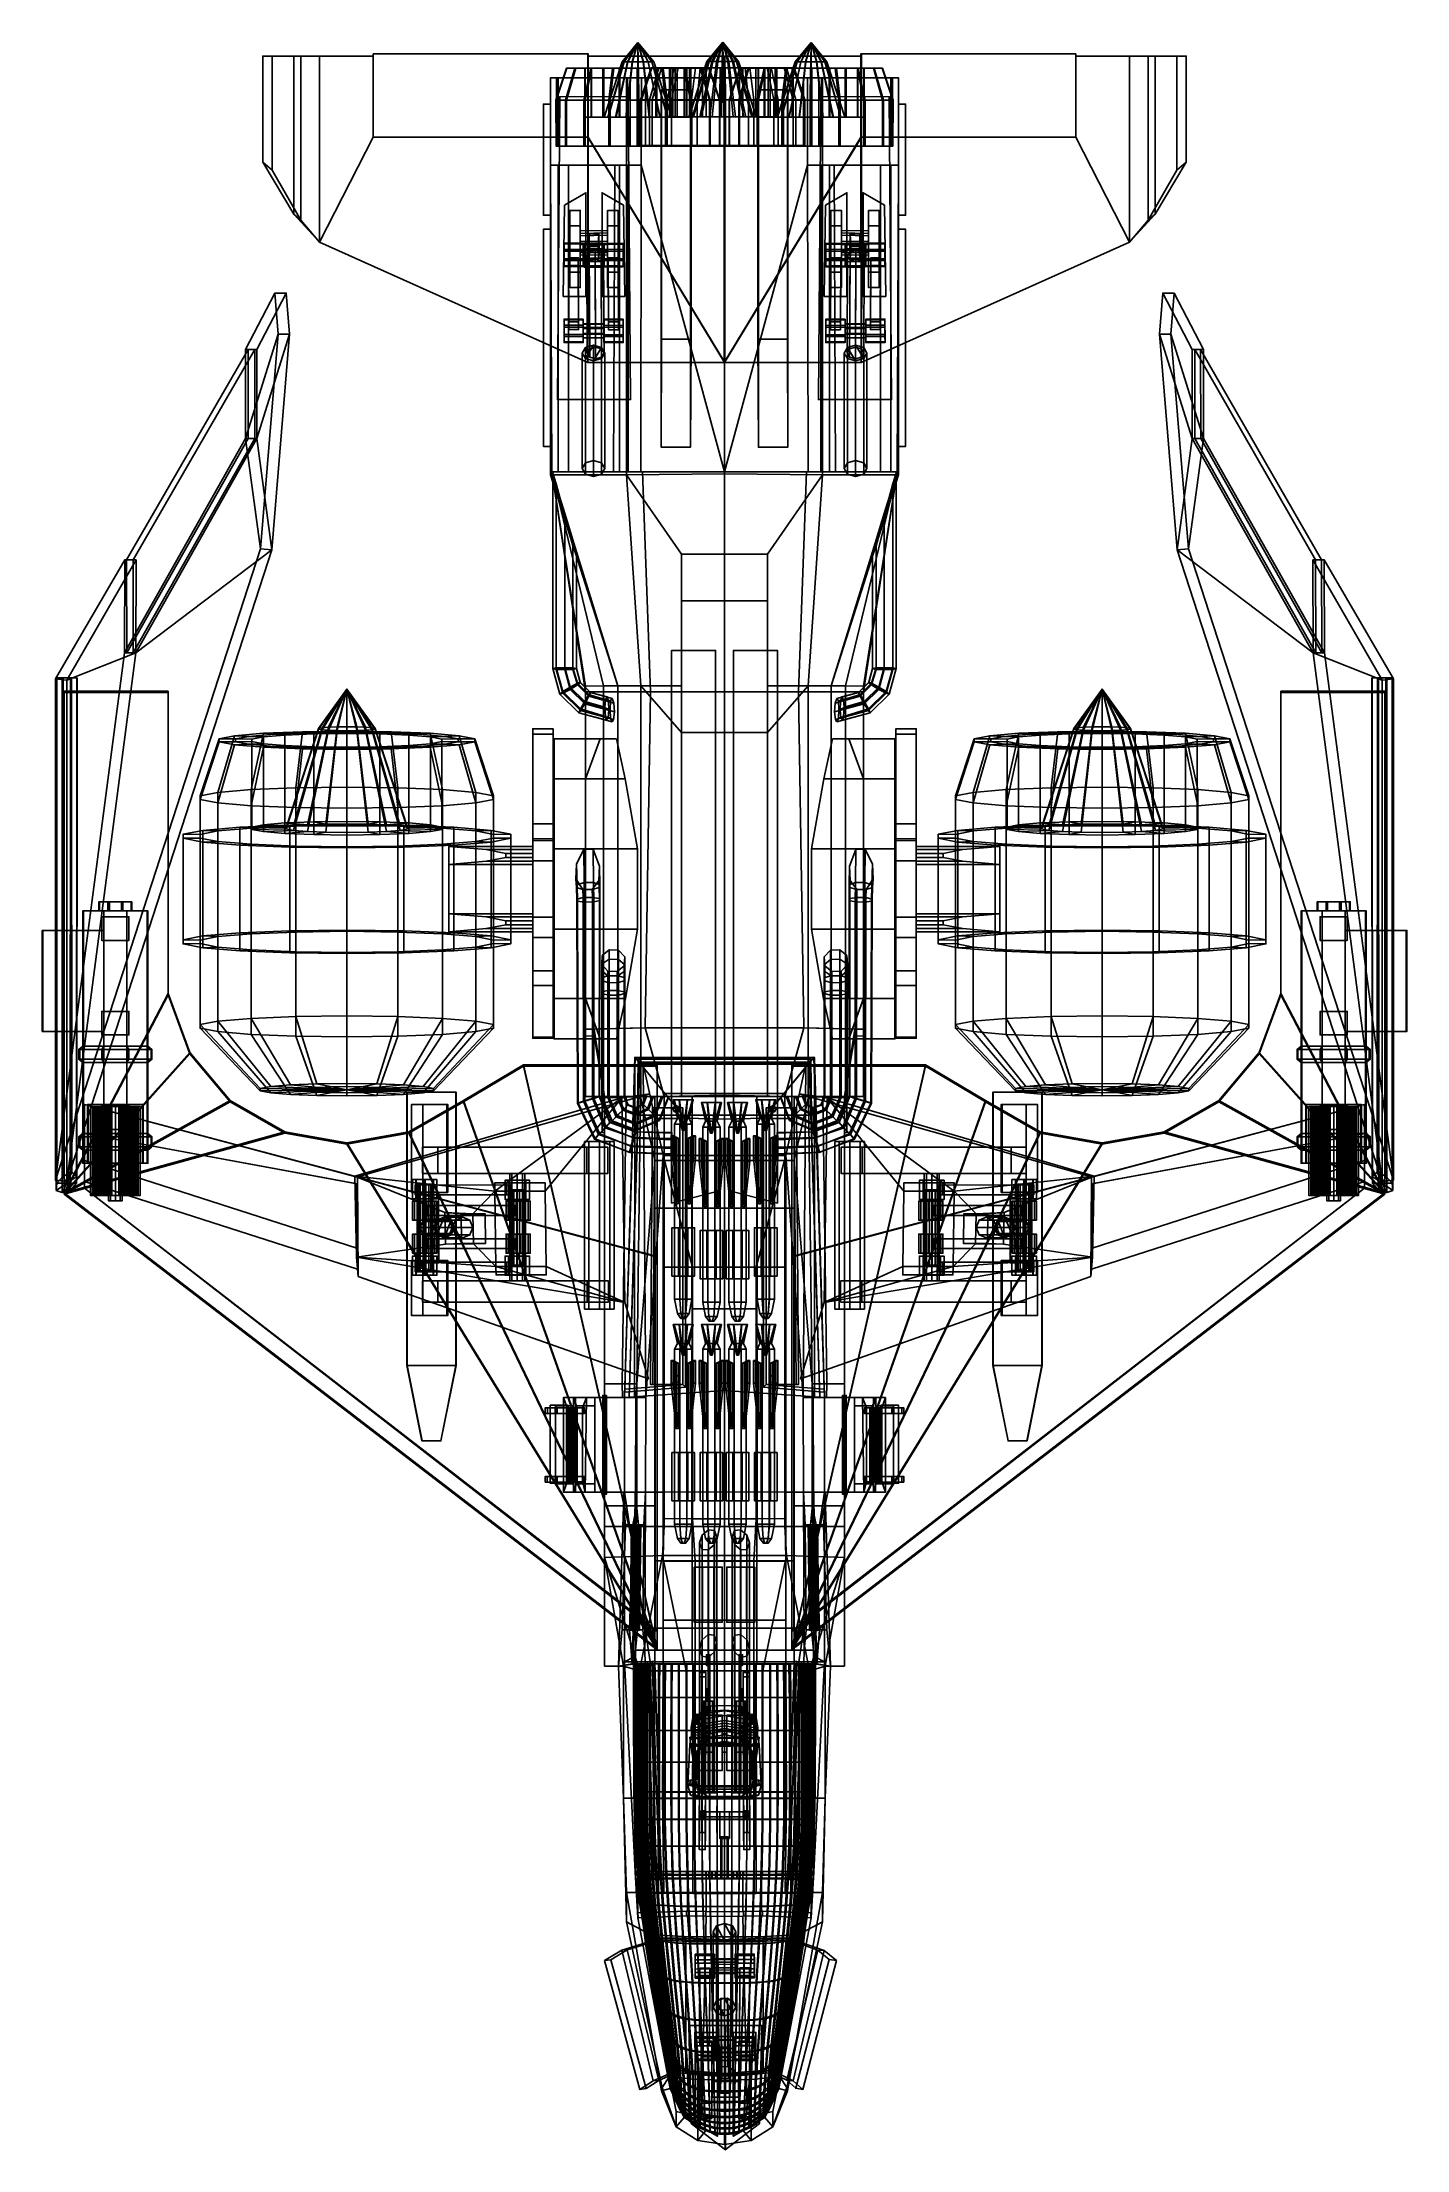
# Model space of a CAD drawing. Extents: x -7.9 to 7.9, y -12.5 to 11.9.
import ezdxf

# ---------------------------------------------------------------- set-up
doc = ezdxf.new("R2010")
doc.units = 0

msp = doc.modelspace()

# ---------------------------------------------------------------- linework, layer by layer
for points in [[(-5.004, 11.738, 6.246), (-4.925, 11.738, 6.125), (-5.256, 11.738, 5.226), (-5.364, 11.738, 5.266)], [(-5.364, 10.51, 5.266), (-5.004, 9.908, 6.246), (-5.004, 11.738, 6.246), (-5.364, 11.738, 5.266)], [(-5.364, 11.738, 5.266), (-5.256, 11.738, 5.226), (-5.256, 10.416, 5.226), (-5.364, 10.51, 5.266)], [(-4.925, 9.838, 6.125), (-5.256, 10.416, 5.226), (-5.256, 11.738, 5.226), (-4.925, 11.738, 6.125)], [(-4.709, 9.584, 6.551), (-4.709, 11.738, 6.563), (-5.004, 11.738, 6.246), (-5.004, 9.908, 6.246)], [(-4.709, 11.738, 6.563), (-4.709, 11.738, 6.403), (-4.925, 11.738, 6.125), (-5.004, 11.738, 6.246)], [(-4.709, 9.584, 6.403), (-4.925, 9.838, 6.125), (-4.925, 11.738, 6.125), (-4.709, 11.738, 6.403)], [(-4.709, 9.584, 6.403), (-4.709, 11.738, 6.403), (-4.085, 11.738, 6.403), (-4.085, 10.8, 6.403)], [(-4.085, 11.738, 6.563), (-4.709, 11.738, 6.563), (-4.709, 9.584, 6.551), (-4.085, 10.8, 6.551)], [(-4.085, 11.738, 6.403), (-4.709, 11.738, 6.403), (-4.709, 11.738, 6.563), (-4.085, 11.738, 6.563)], [(-1.603, 11.764, 6.523), (-1.596, 11.764, 6.439), (-4.085, 11.764, 6.439), (-4.085, 11.764, 6.523)], [(-4.085, 11.764, 6.523), (-4.085, 10.8, 6.517), (-1.603, 10.8, 6.517), (-1.603, 11.764, 6.523)], [(-4.085, 10.8, 6.439), (-4.085, 11.764, 6.439), (-1.596, 11.764, 6.439), (-1.596, 10.8, 6.439)], [(-4.085, 10.8, 6.439), (-4.085, 10.8, 6.517), (-4.085, 11.764, 6.523), (-4.085, 11.764, 6.439)], [(-4.085, 11.738, 6.563), (-4.085, 10.8, 6.551), (-4.085, 10.8, 6.403), (-4.085, 11.738, 6.403)], [(-1.603, 11.764, 6.523), (-1.603, 10.8, 6.517), (-1.596, 10.8, 6.439), (-1.596, 11.764, 6.439)], [(-0.019, 8.19, 6.575), (-0.019, 11.738, 6.563), (-1.6, 11.738, 6.563), (-1.603, 10.8, 6.551)], [(-1.6, 11.738, 6.563), (-1.6, 11.738, 6.403), (-1.596, 10.8, 6.403), (-1.603, 10.8, 6.551)], [(-1.6, 11.738, 6.403), (-0.017, 11.738, 6.403), (-0.017, 8.19, 6.403), (-1.596, 10.8, 6.403)], [(-0.019, 11.738, 6.563), (-0.017, 11.738, 6.403), (-1.6, 11.738, 6.403), (-1.6, 11.738, 6.563)], [(-1.022, 11.895, 4.456), (-1.204, 11.672, 4.423), (-1.205, 11.672, 4.487)], [(-1.022, 11.895, 4.456), (-1.205, 11.672, 4.487), (-1.183, 11.672, 4.548)], [(-1.022, 11.895, 4.456), (-1.181, 11.672, 4.362), (-1.204, 11.672, 4.423)], [(-1.022, 11.895, 4.456), (-1.183, 11.672, 4.548), (-1.142, 11.672, 4.597)], [(-1.022, 11.895, 4.456), (-1.14, 11.672, 4.313), (-1.181, 11.672, 4.362)], [(-1.022, 11.895, 4.456), (-1.142, 11.672, 4.597), (-1.087, 11.672, 4.63)], [(-1.022, 11.895, 4.456), (-1.083, 11.672, 4.281), (-1.14, 11.672, 4.313)], [(-1.022, 11.895, 4.456), (-1.087, 11.672, 4.63), (-1.024, 11.672, 4.642)], [(-1.022, 11.895, 4.456), (-1.02, 11.672, 4.271), (-1.083, 11.672, 4.281)], [(-1.022, 11.895, 4.456), (-1.024, 11.672, 4.642), (-0.96, 11.672, 4.631)], [(-1.022, 11.895, 4.456), (-0.862, 11.672, 4.551), (-0.839, 11.672, 4.49)], [(-1.022, 11.895, 4.456), (-0.839, 11.672, 4.49), (-0.839, 11.672, 4.426)], [(-1.022, 11.895, 4.456), (-0.839, 11.672, 4.426), (-0.86, 11.672, 4.365)], [(-1.022, 11.895, 4.456), (-0.86, 11.672, 4.365), (-0.901, 11.672, 4.315)], [(-1.022, 11.895, 4.456), (-0.901, 11.672, 4.315), (-0.956, 11.672, 4.283)], [(-1.022, 11.895, 4.456), (-0.956, 11.672, 4.283), (-1.02, 11.672, 4.271)], [(-1.022, 11.895, 4.456), (-0.96, 11.672, 4.631), (-0.904, 11.672, 4.6)], [(-1.022, 11.895, 4.456), (-0.904, 11.672, 4.6), (-0.862, 11.672, 4.551)], [(-0.04, 11.9, 2.846), (-0.222, 11.677, 2.807), (-0.224, 11.677, 2.872)], [(-0.04, 11.9, 2.846), (-0.224, 11.677, 2.872), (-0.204, 11.677, 2.933)], [(-0.04, 11.9, 2.846), (-0.197, 11.677, 2.747), (-0.222, 11.677, 2.807)], [(-0.04, 11.9, 2.846), (-0.204, 11.677, 2.933), (-0.164, 11.677, 2.984)], [(-0.04, 11.9, 2.846), (-0.154, 11.677, 2.699), (-0.197, 11.677, 2.747)], [(-0.04, 11.9, 2.846), (-0.164, 11.677, 2.984), (-0.11, 11.677, 3.018)], [(-0.04, 11.9, 2.846), (-0.097, 11.677, 2.669), (-0.154, 11.677, 2.699)], [(-0.04, 11.9, 2.846), (-0.11, 11.677, 3.018), (-0.046, 11.677, 3.031)], [(-0.04, 11.9, 2.846), (-0.033, 11.677, 2.66), (-0.097, 11.677, 2.669)], [(-0.04, 11.9, 2.846), (-0.046, 11.677, 3.031), (0.018, 11.677, 3.022)], [(-0.04, 11.9, 2.846), (0.018, 11.677, 3.022), (0.074, 11.677, 2.992)], [(-0.04, 11.9, 2.846), (0.074, 11.677, 2.992), (0.118, 11.677, 2.944)], [(-0.04, 11.9, 2.846), (0.118, 11.677, 2.944), (0.142, 11.677, 2.884)], [(-0.04, 11.9, 2.846), (0.142, 11.677, 2.884), (0.144, 11.677, 2.82)], [(-0.04, 11.9, 2.846), (0.144, 11.677, 2.82), (0.124, 11.677, 2.759)], [(-0.04, 11.9, 2.846), (0.124, 11.677, 2.759), (0.084, 11.677, 2.708)], [(-0.04, 11.9, 2.846), (0.084, 11.677, 2.708), (0.03, 11.677, 2.674)], [(-0.04, 11.9, 2.846), (0.03, 11.677, 2.674), (-0.033, 11.677, 2.66)], [(1.562, 11.738, 6.403), (1.558, 10.8, 6.403), (-0.021, 8.19, 6.403), (-0.021, 11.738, 6.403)], [(-0.019, 11.738, 6.563), (1.562, 11.738, 6.563), (1.562, 11.738, 6.403), (-0.021, 11.738, 6.403)], [(-0.019, 8.19, 6.575), (1.565, 10.8, 6.551), (1.562, 11.738, 6.563), (-0.019, 11.738, 6.563)], [(0.984, 11.895, 4.456), (0.8, 11.672, 4.426), (0.801, 11.672, 4.49)], [(0.984, 11.895, 4.456), (0.822, 11.672, 4.365), (0.8, 11.672, 4.426)], [(0.984, 11.895, 4.456), (0.801, 11.672, 4.49), (0.824, 11.672, 4.551)], [(0.984, 11.895, 4.456), (0.863, 11.672, 4.315), (0.822, 11.672, 4.365)], [(0.984, 11.895, 4.456), (0.824, 11.672, 4.551), (0.866, 11.672, 4.6)], [(0.984, 11.895, 4.456), (0.918, 11.672, 4.283), (0.863, 11.672, 4.315)], [(0.984, 11.895, 4.456), (0.866, 11.672, 4.6), (0.922, 11.672, 4.631)], [(0.984, 11.895, 4.456), (0.982, 11.672, 4.271), (0.918, 11.672, 4.283)], [(0.984, 11.895, 4.456), (0.922, 11.672, 4.631), (0.985, 11.672, 4.642)], [(0.984, 11.895, 4.456), (1.045, 11.672, 4.281), (0.982, 11.672, 4.271)], [(0.984, 11.895, 4.456), (1.101, 11.672, 4.313), (1.045, 11.672, 4.281)], [(0.984, 11.895, 4.456), (1.143, 11.672, 4.362), (1.101, 11.672, 4.313)], [(0.984, 11.895, 4.456), (1.166, 11.672, 4.423), (1.143, 11.672, 4.362)], [(0.984, 11.895, 4.456), (1.167, 11.672, 4.487), (1.166, 11.672, 4.423)], [(0.984, 11.895, 4.456), (1.145, 11.672, 4.548), (1.167, 11.672, 4.487)], [(0.984, 11.895, 4.456), (1.104, 11.672, 4.597), (1.145, 11.672, 4.548)], [(0.984, 11.895, 4.456), (1.049, 11.672, 4.63), (1.104, 11.672, 4.597)], [(0.984, 11.895, 4.456), (0.985, 11.672, 4.642), (1.049, 11.672, 4.63)], [(1.565, 11.764, 6.523), (4.047, 11.764, 6.523), (4.047, 11.764, 6.439), (1.558, 11.764, 6.439)], [(4.047, 10.8, 6.439), (1.558, 10.8, 6.439), (1.558, 11.764, 6.439), (4.047, 11.764, 6.439)], [(1.565, 11.764, 6.523), (1.558, 11.764, 6.439), (1.558, 10.8, 6.439), (1.565, 10.8, 6.517)], [(1.562, 11.738, 6.563), (1.565, 10.8, 6.551), (1.558, 10.8, 6.403), (1.562, 11.738, 6.403)], [(4.047, 11.764, 6.523), (1.565, 11.764, 6.523), (1.565, 10.8, 6.517), (4.047, 10.8, 6.517)], [(4.047, 10.8, 6.439), (4.047, 11.764, 6.439), (4.047, 11.764, 6.523), (4.047, 10.8, 6.517)], [(4.671, 9.584, 6.403), (4.047, 10.8, 6.403), (4.047, 11.738, 6.403), (4.671, 11.738, 6.403)], [(4.047, 11.738, 6.563), (4.047, 10.8, 6.551), (4.671, 9.584, 6.551), (4.671, 11.738, 6.563)], [(4.047, 11.738, 6.403), (4.047, 11.738, 6.563), (4.671, 11.738, 6.563), (4.671, 11.738, 6.403)], [(4.047, 11.738, 6.563), (4.047, 11.738, 6.403), (4.047, 10.8, 6.403), (4.047, 10.8, 6.551)], [(4.671, 9.584, 6.403), (4.671, 11.738, 6.403), (4.887, 11.738, 6.125), (4.887, 9.838, 6.125)], [(4.671, 9.584, 6.551), (4.966, 9.908, 6.246), (4.966, 11.738, 6.246), (4.671, 11.738, 6.563)], [(4.671, 11.738, 6.563), (4.966, 11.738, 6.246), (4.887, 11.738, 6.125), (4.671, 11.738, 6.403)], [(4.887, 9.838, 6.125), (4.887, 11.738, 6.125), (5.218, 11.738, 5.226), (5.218, 10.416, 5.226)], [(4.966, 11.738, 6.246), (5.326, 11.738, 5.266), (5.218, 11.738, 5.226), (4.887, 11.738, 6.125)], [(5.326, 10.51, 5.266), (5.326, 11.738, 5.266), (4.966, 11.738, 6.246), (4.966, 9.908, 6.246)], [(5.326, 11.738, 5.266), (5.326, 10.51, 5.266), (5.218, 10.416, 5.226), (5.218, 11.738, 5.226)], [(-0.98, 11.488, 2.233), (-0.982, 10.475, 2.234), (-2.032, 10.475, 2.246), (-2.032, 11.488, 2.248)], [(-0.933, 11.488, 2.334), (-2.032, 11.488, 3.372), (-1.962, 11.488, 3.762), (-1.143, 11.488, 3.392)], [(-2.032, 11.488, 3.372), (-0.933, 11.488, 2.334), (-0.98, 11.488, 2.233), (-2.032, 11.488, 2.248)], [(-2.032, 6.889, 5.257), (-2.032, 11.488, 5.256), (-2.032, 11.488, 3.372), (-2.032, 10.475, 3.371)], [(-2.032, 10.475, 3.371), (-2.032, 11.488, 3.372), (-2.032, 11.488, 2.248), (-2.032, 10.475, 2.246)], [(-2.032, 11.488, 5.256), (-1.945, 11.488, 5.189), (-1.962, 11.488, 3.762), (-2.032, 11.488, 3.372)], [(-1.154, 11.488, 5.598), (-1.112, 11.488, 5.507), (-1.945, 11.488, 5.189), (-2.032, 11.488, 5.256)], [(-1.154, 6.887, 5.598), (-1.154, 11.488, 5.598), (-2.032, 11.488, 5.256), (-2.032, 6.889, 5.257)], [(-1.966, 11.226, 4.28), (-1.97, 11.226, 4.614), (-1.847, 11.597, 4.594), (-1.844, 11.597, 4.303)], [(-1.97, 11.226, 4.614), (-1.859, 11.226, 4.929), (-1.75, 11.597, 4.868), (-1.847, 11.597, 4.594)], [(-1.844, 11.597, 4.303), (-1.742, 11.597, 4.031), (-1.849, 11.226, 3.968), (-1.966, 11.226, 4.28)], [(-1.962, 11.488, 3.762), (-1.962, 10.696, 3.762), (-1.143, 10.696, 3.395), (-1.143, 11.488, 3.392)], [(-1.945, 11.488, 5.189), (-1.945, 10.696, 5.189), (-1.962, 10.696, 3.762), (-1.962, 11.488, 3.762)], [(-1.112, 11.488, 5.507), (-1.112, 10.696, 5.507), (-1.945, 10.696, 5.189), (-1.945, 11.488, 5.189)], [(-1.859, 11.226, 4.929), (-1.647, 11.226, 5.187), (-1.566, 11.597, 5.092), (-1.75, 11.597, 4.868)], [(-1.553, 11.597, 3.81), (-1.632, 11.226, 3.714), (-1.849, 11.226, 3.968), (-1.742, 11.597, 4.031)], [(-1.844, 11.597, 4.303), (-1.847, 11.597, 4.594), (-1.636, 11.597, 4.559), (-1.633, 11.597, 4.342)], [(-1.847, 11.597, 4.594), (-1.75, 11.597, 4.868), (-1.564, 11.597, 4.762), (-1.636, 11.597, 4.559)], [(-1.633, 11.597, 4.342), (-1.557, 11.597, 4.14), (-1.742, 11.597, 4.031), (-1.844, 11.597, 4.303)], [(-1.75, 11.597, 4.868), (-1.566, 11.597, 5.092), (-1.426, 11.597, 4.929), (-1.564, 11.597, 4.762)], [(-1.417, 11.597, 3.976), (-1.553, 11.597, 3.81), (-1.742, 11.597, 4.031), (-1.557, 11.597, 4.14)], [(-1.647, 11.226, 5.187), (-1.359, 11.226, 5.356), (-1.316, 11.597, 5.24), (-1.566, 11.597, 5.092)], [(-1.633, 11.597, 4.342), (-1.636, 11.597, 4.559), (-1.636, 11.029, 4.559), (-1.633, 11.029, 4.342)], [(-1.636, 11.597, 4.559), (-1.564, 11.597, 4.762), (-1.564, 11.029, 4.762), (-1.636, 11.029, 4.559)], [(-1.557, 11.597, 4.14), (-1.633, 11.597, 4.342), (-1.633, 11.029, 4.342), (-1.557, 11.029, 4.14)], [(-1.632, 11.226, 3.714), (-1.553, 11.597, 3.81), (-1.3, 11.597, 3.667), (-1.342, 11.226, 3.55)], [(-1.566, 11.597, 5.092), (-1.316, 11.597, 5.24), (-1.24, 11.597, 5.039), (-1.426, 11.597, 4.929)], [(-1.564, 11.597, 4.762), (-1.426, 11.597, 4.929), (-1.426, 11.029, 4.929), (-1.564, 11.029, 4.762)], [(-1.557, 11.597, 4.14), (-1.557, 11.029, 4.14), (-1.417, 11.029, 3.976), (-1.417, 11.597, 3.976)], [(-1.553, 11.597, 3.81), (-1.417, 11.597, 3.976), (-1.229, 11.597, 3.87), (-1.3, 11.597, 3.667)], [(-1.426, 11.597, 4.929), (-1.24, 11.597, 5.039), (-1.24, 11.029, 5.039), (-1.426, 11.029, 4.929)], [(-1.417, 11.597, 3.976), (-1.417, 11.029, 3.976), (-1.229, 11.029, 3.87), (-1.229, 11.597, 3.87)], [(-1.412, 11.029, 4.384), (-1.413, 11.029, 4.522), (-1.205, 11.672, 4.487), (-1.204, 11.672, 4.423)], [(-1.413, 11.029, 4.522), (-1.368, 11.029, 4.652), (-1.183, 11.672, 4.548), (-1.205, 11.672, 4.487)], [(-1.364, 11.029, 4.254), (-1.412, 11.029, 4.384), (-1.204, 11.672, 4.423), (-1.181, 11.672, 4.362)], [(-1.368, 11.029, 4.652), (-1.28, 11.029, 4.758), (-1.142, 11.672, 4.597), (-1.183, 11.672, 4.548)], [(-1.364, 11.029, 4.254), (-1.181, 11.672, 4.362), (-1.14, 11.672, 4.313), (-1.274, 11.029, 4.15)], [(-1.359, 11.226, 5.356), (-1.031, 11.226, 5.417), (-1.03, 11.597, 5.293), (-1.316, 11.597, 5.24)], [(-1.342, 11.226, 3.55), (-1.3, 11.597, 3.667), (-1.014, 11.597, 3.62), (-1.012, 11.226, 3.495)], [(-1.316, 11.597, 5.24), (-1.03, 11.597, 5.293), (-1.028, 11.597, 5.079), (-1.24, 11.597, 5.039)], [(-1.3, 11.597, 3.667), (-1.229, 11.597, 3.87), (-1.016, 11.597, 3.834), (-1.014, 11.597, 3.62)], [(-1.28, 11.029, 4.758), (-1.161, 11.029, 4.828), (-1.087, 11.672, 4.63), (-1.142, 11.672, 4.597)], [(-1.274, 11.029, 4.15), (-1.14, 11.672, 4.313), (-1.083, 11.672, 4.281), (-1.154, 11.029, 4.082)], [(-1.24, 11.597, 5.039), (-1.028, 11.597, 5.079), (-1.028, 11.029, 5.079), (-1.24, 11.029, 5.039)], [(-1.229, 11.597, 3.87), (-1.229, 11.029, 3.87), (-1.016, 11.029, 3.834), (-1.016, 11.597, 3.834)], [(-1.161, 11.029, 4.828), (-1.026, 11.029, 4.854), (-1.024, 11.672, 4.642), (-1.087, 11.672, 4.63)], [(-1.154, 11.029, 4.082), (-1.083, 11.672, 4.281), (-1.02, 11.672, 4.271), (-1.018, 11.029, 4.059)], [(-0.019, 11.488, 5.849), (-0.019, 11.488, 5.735), (-1.112, 11.488, 5.507), (-1.154, 11.488, 5.598)], [(-0.019, 6.899, 5.849), (-0.019, 11.488, 5.849), (-1.154, 11.488, 5.598), (-1.154, 6.887, 5.598)], [(-1.143, 11.488, 3.392), (-1.143, 10.696, 3.395), (-0.933, 10.696, 2.335), (-0.933, 11.488, 2.334)], [(-0.019, 11.488, 5.735), (-0.019, 10.696, 5.735), (-1.112, 10.696, 5.507), (-1.112, 11.488, 5.507)], [(-1.031, 11.226, 5.417), (-0.702, 11.226, 5.363), (-0.743, 11.597, 5.245), (-1.03, 11.597, 5.293)], [(-1.03, 11.597, 5.293), (-0.743, 11.597, 5.245), (-0.815, 11.597, 5.043), (-1.028, 11.597, 5.079)], [(-1.028, 11.597, 5.079), (-0.815, 11.597, 5.043), (-0.815, 11.029, 5.043), (-1.028, 11.029, 5.079)], [(-1.026, 11.029, 4.854), (-0.89, 11.029, 4.831), (-0.96, 11.672, 4.631), (-1.024, 11.672, 4.642)], [(-1.018, 11.029, 4.059), (-1.02, 11.672, 4.271), (-0.956, 11.672, 4.283), (-0.882, 11.029, 4.084)], [(-1.014, 11.597, 3.62), (-1.016, 11.597, 3.834), (-0.803, 11.597, 3.874), (-0.728, 11.597, 3.673)], [(-1.016, 11.597, 3.834), (-1.016, 11.029, 3.834), (-0.803, 11.029, 3.874), (-0.803, 11.597, 3.874)], [(-1.012, 11.226, 3.495), (-1.014, 11.597, 3.62), (-0.728, 11.597, 3.673), (-0.684, 11.226, 3.557)], [(-0.98, 11.231, 2.646), (-0.992, 11.231, 2.98), (-0.869, 11.602, 2.962), (-0.859, 11.602, 2.672)], [(-0.992, 11.231, 2.98), (-0.888, 11.231, 3.297), (-0.779, 11.602, 3.239), (-0.869, 11.602, 2.962)], [(-0.019, 6.924, 1.63), (-0.982, 10.475, 2.234), (-0.98, 11.488, 2.233), (-0.019, 11.488, 1.63)], [(-0.855, 11.231, 2.337), (-0.98, 11.231, 2.646), (-0.859, 11.602, 2.672), (-0.75, 11.602, 2.402)], [(-0.98, 11.488, 2.233), (-0.933, 11.488, 2.334), (-0.019, 11.488, 1.755), (-0.019, 11.488, 1.63)], [(-0.89, 11.029, 4.831), (-0.769, 11.029, 4.763), (-0.904, 11.672, 4.6), (-0.96, 11.672, 4.631)], [(-0.882, 11.029, 4.084), (-0.956, 11.672, 4.283), (-0.901, 11.672, 4.315), (-0.763, 11.029, 4.155)], [(-0.933, 11.488, 2.334), (-0.933, 10.696, 2.335), (-0.019, 10.696, 1.755), (-0.019, 11.488, 1.755)], [(-0.769, 11.029, 4.763), (-0.68, 11.029, 4.658), (-0.862, 11.672, 4.551), (-0.904, 11.672, 4.6)], [(-0.763, 11.029, 4.155), (-0.901, 11.672, 4.315), (-0.86, 11.672, 4.365), (-0.676, 11.029, 4.261)], [(-0.888, 11.231, 3.297), (-0.683, 11.231, 3.56), (-0.6, 11.602, 3.468), (-0.779, 11.602, 3.239)], [(-0.859, 11.602, 2.672), (-0.869, 11.602, 2.962), (-0.656, 11.602, 2.932), (-0.649, 11.602, 2.716)], [(-0.869, 11.602, 2.962), (-0.779, 11.602, 3.239), (-0.589, 11.602, 3.138), (-0.656, 11.602, 2.932)], [(-0.631, 11.029, 4.529), (-0.839, 11.672, 4.49), (-0.862, 11.672, 4.551), (-0.68, 11.029, 4.658)], [(-0.676, 11.029, 4.261), (-0.86, 11.672, 4.365), (-0.839, 11.672, 4.426), (-0.63, 11.029, 4.391)], [(-0.75, 11.602, 2.402), (-0.859, 11.602, 2.672), (-0.649, 11.602, 2.716), (-0.568, 11.602, 2.516)], [(-0.632, 11.231, 2.089), (-0.855, 11.231, 2.337), (-0.75, 11.602, 2.402), (-0.555, 11.602, 2.186)], [(-0.63, 11.029, 4.391), (-0.839, 11.672, 4.426), (-0.839, 11.672, 4.49), (-0.631, 11.029, 4.529)], [(-0.815, 11.597, 5.043), (-0.626, 11.597, 4.937), (-0.626, 11.029, 4.937), (-0.815, 11.029, 5.043)], [(-0.743, 11.597, 5.245), (-0.49, 11.597, 5.103), (-0.626, 11.597, 4.937), (-0.815, 11.597, 5.043)], [(-0.728, 11.597, 3.673), (-0.803, 11.597, 3.874), (-0.617, 11.597, 3.984), (-0.478, 11.597, 3.821)], [(-0.803, 11.597, 3.874), (-0.803, 11.029, 3.874), (-0.617, 11.029, 3.984), (-0.617, 11.597, 3.984)], [(-0.779, 11.602, 3.239), (-0.6, 11.602, 3.468), (-0.456, 11.602, 3.308), (-0.589, 11.602, 3.138)], [(-0.555, 11.602, 2.186), (-0.75, 11.602, 2.402), (-0.568, 11.602, 2.516), (-0.423, 11.602, 2.355)], [(-0.702, 11.226, 5.363), (-0.411, 11.226, 5.199), (-0.49, 11.597, 5.103), (-0.743, 11.597, 5.245)], [(-0.684, 11.226, 3.557), (-0.728, 11.597, 3.673), (-0.478, 11.597, 3.821), (-0.397, 11.226, 3.726)], [(-0.683, 11.231, 3.56), (-0.4, 11.231, 3.737), (-0.353, 11.602, 3.621), (-0.6, 11.602, 3.468)], [(-0.649, 11.602, 2.716), (-0.656, 11.602, 2.932), (-0.656, 11.033, 2.932), (-0.649, 11.033, 2.716)], [(-0.656, 11.602, 2.932), (-0.589, 11.602, 3.138), (-0.589, 11.033, 3.138), (-0.656, 11.033, 2.932)], [(-0.568, 11.602, 2.516), (-0.649, 11.602, 2.716), (-0.649, 11.033, 2.716), (-0.568, 11.033, 2.516)], [(-0.337, 11.231, 1.932), (-0.632, 11.231, 2.089), (-0.555, 11.602, 2.186), (-0.299, 11.602, 2.05)], [(-0.626, 11.597, 4.937), (-0.486, 11.597, 4.773), (-0.486, 11.029, 4.773), (-0.626, 11.029, 4.937)], [(-0.49, 11.597, 5.103), (-0.301, 11.597, 4.882), (-0.486, 11.597, 4.773), (-0.626, 11.597, 4.937)], [(-0.478, 11.597, 3.821), (-0.617, 11.597, 3.984), (-0.48, 11.597, 4.15), (-0.293, 11.597, 4.045)], [(-0.617, 11.597, 3.984), (-0.617, 11.029, 3.984), (-0.48, 11.029, 4.15), (-0.48, 11.597, 4.15)], [(-0.6, 11.602, 3.468), (-0.353, 11.602, 3.621), (-0.273, 11.602, 3.423), (-0.456, 11.602, 3.308)], [(-0.589, 11.602, 3.138), (-0.456, 11.602, 3.308), (-0.456, 11.033, 3.308), (-0.589, 11.033, 3.138)], [(-0.423, 11.602, 2.355), (-0.568, 11.602, 2.516), (-0.568, 11.033, 2.516), (-0.423, 11.033, 2.355)], [(-0.299, 11.602, 2.05), (-0.555, 11.602, 2.186), (-0.423, 11.602, 2.355), (-0.233, 11.602, 2.254)], [(-0.411, 11.226, 5.199), (-0.194, 11.226, 4.945), (-0.301, 11.597, 4.882), (-0.49, 11.597, 5.103)], [(-0.199, 11.597, 4.61), (-0.41, 11.597, 4.57), (-0.486, 11.597, 4.773), (-0.301, 11.597, 4.882)], [(-0.41, 11.597, 4.57), (-0.41, 11.029, 4.57), (-0.486, 11.029, 4.773), (-0.486, 11.597, 4.773)], [(-0.293, 11.597, 4.045), (-0.48, 11.597, 4.15), (-0.408, 11.597, 4.354), (-0.196, 11.597, 4.319)], [(-0.48, 11.597, 4.15), (-0.48, 11.029, 4.15), (-0.408, 11.029, 4.354), (-0.408, 11.597, 4.354)], [(-0.397, 11.226, 3.726), (-0.478, 11.597, 3.821), (-0.293, 11.597, 4.045), (-0.185, 11.226, 3.984)], [(-0.456, 11.602, 3.308), (-0.273, 11.602, 3.423), (-0.273, 11.033, 3.423), (-0.456, 11.033, 3.308)], [(-0.429, 11.033, 2.763), (-0.433, 11.033, 2.901), (-0.224, 11.677, 2.872), (-0.222, 11.677, 2.807)], [(-0.433, 11.033, 2.901), (-0.391, 11.033, 3.032), (-0.204, 11.677, 2.933), (-0.224, 11.677, 2.872)], [(-0.377, 11.033, 2.635), (-0.429, 11.033, 2.763), (-0.222, 11.677, 2.807), (-0.197, 11.677, 2.747)], [(-0.233, 11.602, 2.254), (-0.423, 11.602, 2.355), (-0.423, 11.033, 2.355), (-0.233, 11.033, 2.254)], [(-0.196, 11.597, 4.319), (-0.408, 11.597, 4.354), (-0.41, 11.597, 4.57), (-0.199, 11.597, 4.61)], [(-0.408, 11.597, 4.354), (-0.408, 11.029, 4.354), (-0.41, 11.029, 4.57), (-0.41, 11.597, 4.57)], [(-0.4, 11.231, 3.737), (-0.073, 11.231, 3.806), (-0.069, 11.602, 3.682), (-0.353, 11.602, 3.621)], [(-0.391, 11.033, 3.032), (-0.306, 11.033, 3.141), (-0.164, 11.677, 2.984), (-0.204, 11.677, 2.933)], [(-0.285, 11.033, 2.533), (-0.377, 11.033, 2.635), (-0.197, 11.677, 2.747), (-0.154, 11.677, 2.699)], [(-0.353, 11.602, 3.621), (-0.069, 11.602, 3.682), (-0.061, 11.602, 3.468), (-0.273, 11.602, 3.423)], [(-0.299, 11.602, 2.05), (-0.011, 11.602, 2.01), (-0.007, 11.231, 1.885), (-0.337, 11.231, 1.932)], [(-0.306, 11.033, 3.141), (-0.189, 11.033, 3.214), (-0.11, 11.677, 3.018), (-0.164, 11.677, 2.984)], [(-0.077, 11.226, 4.632), (-0.199, 11.597, 4.61), (-0.301, 11.597, 4.882), (-0.194, 11.226, 4.945)], [(-0.233, 11.602, 2.254), (-0.018, 11.602, 2.224), (-0.011, 11.602, 2.01), (-0.299, 11.602, 2.05)], [(-0.185, 11.226, 3.984), (-0.293, 11.597, 4.045), (-0.196, 11.597, 4.319), (-0.074, 11.226, 4.299)], [(-0.163, 11.033, 2.468), (-0.285, 11.033, 2.533), (-0.154, 11.677, 2.699), (-0.097, 11.677, 2.669)], [(-0.273, 11.602, 3.423), (-0.061, 11.602, 3.468), (-0.061, 11.033, 3.468), (-0.273, 11.033, 3.423)], [(-0.018, 11.602, 2.224), (-0.233, 11.602, 2.254), (-0.233, 11.033, 2.254), (-0.018, 11.033, 2.224)], [(-0.074, 11.226, 4.299), (-0.196, 11.597, 4.319), (-0.199, 11.597, 4.61), (-0.077, 11.226, 4.632)], [(-0.189, 11.033, 3.214), (-0.054, 11.033, 3.243), (-0.046, 11.677, 3.031), (-0.11, 11.677, 3.018)], [(-0.026, 11.033, 2.449), (-0.163, 11.033, 2.468), (-0.097, 11.677, 2.669), (-0.033, 11.677, 2.66)], [(0.257, 11.231, 3.759), (0.219, 11.602, 3.641), (-0.069, 11.602, 3.682), (-0.073, 11.231, 3.806)], [(0.219, 11.602, 3.641), (0.153, 11.602, 3.437), (-0.061, 11.602, 3.468), (-0.069, 11.602, 3.682)], [(0.153, 11.602, 3.437), (0.153, 11.033, 3.437), (-0.061, 11.033, 3.468), (-0.061, 11.602, 3.468)], [(0.083, 11.033, 3.223), (0.018, 11.677, 3.022), (-0.046, 11.677, 3.031), (-0.054, 11.033, 3.243)], [(-0.026, 11.033, 2.449), (-0.033, 11.677, 2.66), (0.03, 11.677, 2.674), (0.109, 11.033, 2.477)], [(-0.019, 6.924, 1.63), (-0.019, 11.488, 1.63), (0.942, 11.488, 2.233), (0.943, 10.475, 2.234)], [(0.895, 11.488, 2.334), (-0.019, 11.488, 1.755), (-0.019, 10.696, 1.755), (0.895, 10.696, 2.335)], [(0.942, 11.488, 2.233), (-0.019, 11.488, 1.63), (-0.019, 11.488, 1.755), (0.895, 11.488, 2.334)], [(-0.019, 11.488, 5.735), (1.074, 11.488, 5.507), (1.074, 10.696, 5.507), (-0.019, 10.696, 5.735)], [(-0.019, 11.488, 5.849), (1.116, 11.488, 5.598), (1.074, 11.488, 5.507), (-0.019, 11.488, 5.735)], [(-0.019, 6.899, 5.849), (1.116, 6.887, 5.598), (1.116, 11.488, 5.598), (-0.019, 11.488, 5.849)], [(0.193, 11.602, 2.269), (0.273, 11.602, 2.07), (-0.011, 11.602, 2.01), (-0.018, 11.602, 2.224)], [(-0.018, 11.602, 2.224), (-0.018, 11.033, 2.224), (0.193, 11.033, 2.269), (0.193, 11.602, 2.269)], [(0.273, 11.602, 2.07), (0.32, 11.231, 1.955), (-0.007, 11.231, 1.885), (-0.011, 11.602, 2.01)], [(0.205, 11.033, 3.159), (0.074, 11.677, 2.992), (0.018, 11.677, 3.022), (0.083, 11.033, 3.223)], [(0.109, 11.033, 2.477), (0.03, 11.677, 2.674), (0.084, 11.677, 2.708), (0.226, 11.033, 2.55)], [(0.036, 11.226, 4.299), (0.039, 11.226, 4.632), (0.161, 11.597, 4.61), (0.158, 11.597, 4.319)], [(0.147, 11.226, 3.984), (0.036, 11.226, 4.299), (0.158, 11.597, 4.319), (0.255, 11.597, 4.045)], [(0.039, 11.226, 4.632), (0.156, 11.226, 4.945), (0.263, 11.597, 4.882), (0.161, 11.597, 4.61)], [(0.297, 11.033, 3.056), (0.118, 11.677, 2.944), (0.074, 11.677, 2.992), (0.205, 11.033, 3.159)], [(0.226, 11.033, 2.55), (0.084, 11.677, 2.708), (0.124, 11.677, 2.759), (0.311, 11.033, 2.659)], [(0.349, 11.033, 2.928), (0.142, 11.677, 2.884), (0.118, 11.677, 2.944), (0.297, 11.033, 3.056)], [(0.311, 11.033, 2.659), (0.124, 11.677, 2.759), (0.144, 11.677, 2.82), (0.353, 11.033, 2.79)], [(0.353, 11.033, 2.79), (0.144, 11.677, 2.82), (0.142, 11.677, 2.884), (0.349, 11.033, 2.928)], [(0.359, 11.226, 3.726), (0.147, 11.226, 3.984), (0.255, 11.597, 4.045), (0.44, 11.597, 3.821)], [(0.476, 11.602, 3.505), (0.343, 11.602, 3.336), (0.153, 11.602, 3.437), (0.219, 11.602, 3.641)], [(0.343, 11.602, 3.336), (0.343, 11.033, 3.336), (0.153, 11.033, 3.437), (0.153, 11.602, 3.437)], [(0.373, 11.226, 5.199), (0.452, 11.597, 5.103), (0.263, 11.597, 4.882), (0.156, 11.226, 4.945)], [(0.158, 11.597, 4.319), (0.161, 11.597, 4.61), (0.372, 11.597, 4.57), (0.37, 11.597, 4.354)], [(0.255, 11.597, 4.045), (0.158, 11.597, 4.319), (0.37, 11.597, 4.354), (0.442, 11.597, 4.15)], [(0.161, 11.597, 4.61), (0.263, 11.597, 4.882), (0.448, 11.597, 4.773), (0.372, 11.597, 4.57)], [(0.273, 11.602, 2.07), (0.193, 11.602, 2.269), (0.376, 11.602, 2.383), (0.52, 11.602, 2.224)], [(0.193, 11.602, 2.269), (0.193, 11.033, 2.269), (0.376, 11.033, 2.383), (0.376, 11.602, 2.383)], [(0.552, 11.231, 3.603), (0.476, 11.602, 3.505), (0.219, 11.602, 3.641), (0.257, 11.231, 3.759)], [(0.44, 11.597, 3.821), (0.255, 11.597, 4.045), (0.442, 11.597, 4.15), (0.579, 11.597, 3.984)], [(0.452, 11.597, 5.103), (0.588, 11.597, 4.937), (0.448, 11.597, 4.773), (0.263, 11.597, 4.882)], [(0.32, 11.231, 1.955), (0.273, 11.602, 2.07), (0.52, 11.602, 2.224), (0.603, 11.231, 2.131)], [(0.67, 11.602, 3.289), (0.488, 11.602, 3.175), (0.343, 11.602, 3.336), (0.476, 11.602, 3.505)], [(0.488, 11.602, 3.175), (0.488, 11.033, 3.175), (0.343, 11.033, 3.336), (0.343, 11.602, 3.336)], [(0.646, 11.226, 3.557), (0.359, 11.226, 3.726), (0.44, 11.597, 3.821), (0.69, 11.597, 3.673)], [(0.37, 11.597, 4.354), (0.372, 11.597, 4.57), (0.372, 11.029, 4.57), (0.37, 11.029, 4.354)], [(0.442, 11.597, 4.15), (0.37, 11.597, 4.354), (0.37, 11.029, 4.354), (0.442, 11.029, 4.15)], [(0.372, 11.597, 4.57), (0.448, 11.597, 4.773), (0.448, 11.029, 4.773), (0.372, 11.029, 4.57)], [(0.664, 11.226, 5.363), (0.705, 11.597, 5.245), (0.452, 11.597, 5.103), (0.373, 11.226, 5.199)], [(0.52, 11.602, 2.224), (0.376, 11.602, 2.383), (0.509, 11.602, 2.553), (0.699, 11.602, 2.453)], [(0.376, 11.602, 2.383), (0.376, 11.033, 2.383), (0.509, 11.033, 2.553), (0.509, 11.602, 2.553)], [(0.69, 11.597, 3.673), (0.44, 11.597, 3.821), (0.579, 11.597, 3.984), (0.765, 11.597, 3.874)], [(0.579, 11.597, 3.984), (0.442, 11.597, 4.15), (0.442, 11.029, 4.15), (0.579, 11.029, 3.984)], [(0.588, 11.597, 4.937), (0.588, 11.029, 4.937), (0.448, 11.029, 4.773), (0.448, 11.597, 4.773)], [(0.705, 11.597, 5.245), (0.777, 11.597, 5.043), (0.588, 11.597, 4.937), (0.452, 11.597, 5.103)], [(0.775, 11.231, 3.355), (0.67, 11.602, 3.289), (0.476, 11.602, 3.505), (0.552, 11.231, 3.603)], [(0.779, 11.602, 3.019), (0.569, 11.602, 2.975), (0.488, 11.602, 3.175), (0.67, 11.602, 3.289)], [(0.569, 11.602, 2.975), (0.569, 11.033, 2.975), (0.488, 11.033, 3.175), (0.488, 11.602, 3.175)], [(0.699, 11.602, 2.453), (0.509, 11.602, 2.553), (0.576, 11.602, 2.759), (0.789, 11.602, 2.729)], [(0.509, 11.602, 2.553), (0.509, 11.033, 2.553), (0.576, 11.033, 2.759), (0.576, 11.602, 2.759)], [(0.603, 11.231, 2.131), (0.52, 11.602, 2.224), (0.699, 11.602, 2.453), (0.808, 11.231, 2.394)], [(0.789, 11.602, 2.729), (0.576, 11.602, 2.759), (0.569, 11.602, 2.975), (0.779, 11.602, 3.019)], [(0.576, 11.602, 2.759), (0.576, 11.033, 2.759), (0.569, 11.033, 2.975), (0.569, 11.602, 2.975)], [(0.765, 11.597, 3.874), (0.579, 11.597, 3.984), (0.579, 11.029, 3.984), (0.765, 11.029, 3.874)], [(0.777, 11.597, 5.043), (0.777, 11.029, 5.043), (0.588, 11.029, 4.937), (0.588, 11.597, 4.937)], [(0.592, 11.029, 4.391), (0.593, 11.029, 4.529), (0.801, 11.672, 4.49), (0.8, 11.672, 4.426)], [(0.638, 11.029, 4.261), (0.592, 11.029, 4.391), (0.8, 11.672, 4.426), (0.822, 11.672, 4.365)], [(0.593, 11.029, 4.529), (0.642, 11.029, 4.658), (0.824, 11.672, 4.551), (0.801, 11.672, 4.49)], [(0.725, 11.029, 4.155), (0.638, 11.029, 4.261), (0.822, 11.672, 4.365), (0.863, 11.672, 4.315)], [(0.731, 11.029, 4.763), (0.866, 11.672, 4.6), (0.824, 11.672, 4.551), (0.642, 11.029, 4.658)], [(0.974, 11.226, 3.495), (0.646, 11.226, 3.557), (0.69, 11.597, 3.673), (0.975, 11.597, 3.62)], [(0.993, 11.226, 5.417), (0.992, 11.597, 5.293), (0.705, 11.597, 5.245), (0.664, 11.226, 5.363)], [(0.9, 11.231, 3.045), (0.779, 11.602, 3.019), (0.67, 11.602, 3.289), (0.775, 11.231, 3.355)], [(0.975, 11.597, 3.62), (0.69, 11.597, 3.673), (0.765, 11.597, 3.874), (0.978, 11.597, 3.834)], [(0.808, 11.231, 2.394), (0.699, 11.602, 2.453), (0.789, 11.602, 2.729), (0.912, 11.231, 2.712)], [(0.992, 11.597, 5.293), (0.99, 11.597, 5.079), (0.777, 11.597, 5.043), (0.705, 11.597, 5.245)], [(0.844, 11.029, 4.084), (0.725, 11.029, 4.155), (0.863, 11.672, 4.315), (0.918, 11.672, 4.283)], [(0.851, 11.029, 4.831), (0.922, 11.672, 4.631), (0.866, 11.672, 4.6), (0.731, 11.029, 4.763)], [(0.978, 11.597, 3.834), (0.765, 11.597, 3.874), (0.765, 11.029, 3.874), (0.978, 11.029, 3.834)], [(0.99, 11.597, 5.079), (0.99, 11.029, 5.079), (0.777, 11.029, 5.043), (0.777, 11.597, 5.043)], [(0.912, 11.231, 2.712), (0.789, 11.602, 2.729), (0.779, 11.602, 3.019), (0.9, 11.231, 3.045)], [(0.98, 11.029, 4.059), (0.844, 11.029, 4.084), (0.918, 11.672, 4.283), (0.982, 11.672, 4.271)], [(0.988, 11.029, 4.854), (0.985, 11.672, 4.642), (0.922, 11.672, 4.631), (0.851, 11.029, 4.831)], [(0.895, 11.488, 2.334), (1.104, 11.488, 3.392), (1.924, 11.488, 3.762), (1.994, 11.488, 3.372)], [(1.994, 11.488, 3.372), (1.994, 11.488, 2.248), (0.942, 11.488, 2.233), (0.895, 11.488, 2.334)], [(1.104, 11.488, 3.392), (0.895, 11.488, 2.334), (0.895, 10.696, 2.335), (1.104, 10.696, 3.395)], [(0.942, 11.488, 2.233), (1.994, 11.488, 2.248), (1.994, 10.475, 2.246), (0.943, 10.475, 2.234)], [(1.303, 11.226, 3.55), (0.974, 11.226, 3.495), (0.975, 11.597, 3.62), (1.262, 11.597, 3.667)], [(1.262, 11.597, 3.667), (0.975, 11.597, 3.62), (0.978, 11.597, 3.834), (1.191, 11.597, 3.87)], [(1.191, 11.597, 3.87), (0.978, 11.597, 3.834), (0.978, 11.029, 3.834), (1.191, 11.029, 3.87)], [(1.116, 11.029, 4.082), (0.98, 11.029, 4.059), (0.982, 11.672, 4.271), (1.045, 11.672, 4.281)], [(1.123, 11.029, 4.828), (1.049, 11.672, 4.63), (0.985, 11.672, 4.642), (0.988, 11.029, 4.854)], [(1.202, 11.597, 5.039), (1.202, 11.029, 5.039), (0.99, 11.029, 5.079), (0.99, 11.597, 5.079)], [(1.277, 11.597, 5.24), (1.202, 11.597, 5.039), (0.99, 11.597, 5.079), (0.992, 11.597, 5.293)], [(1.321, 11.226, 5.356), (1.277, 11.597, 5.24), (0.992, 11.597, 5.293), (0.993, 11.226, 5.417)], [(1.236, 11.029, 4.15), (1.116, 11.029, 4.082), (1.045, 11.672, 4.281), (1.101, 11.672, 4.313)], [(1.242, 11.029, 4.758), (1.104, 11.672, 4.597), (1.049, 11.672, 4.63), (1.123, 11.029, 4.828)], [(1.074, 11.488, 5.507), (1.906, 11.488, 5.189), (1.906, 10.696, 5.189), (1.074, 10.696, 5.507)], [(1.116, 11.488, 5.598), (1.994, 11.488, 5.256), (1.906, 11.488, 5.189), (1.074, 11.488, 5.507)], [(1.326, 11.029, 4.254), (1.236, 11.029, 4.15), (1.101, 11.672, 4.313), (1.143, 11.672, 4.362)], [(1.329, 11.029, 4.652), (1.145, 11.672, 4.548), (1.104, 11.672, 4.597), (1.242, 11.029, 4.758)], [(1.924, 11.488, 3.762), (1.104, 11.488, 3.392), (1.104, 10.696, 3.395), (1.924, 10.696, 3.762)], [(1.116, 6.887, 5.598), (1.994, 6.889, 5.257), (1.994, 11.488, 5.256), (1.116, 11.488, 5.598)], [(1.326, 11.029, 4.254), (1.143, 11.672, 4.362), (1.166, 11.672, 4.423), (1.374, 11.029, 4.384)], [(1.375, 11.029, 4.522), (1.167, 11.672, 4.487), (1.145, 11.672, 4.548), (1.329, 11.029, 4.652)], [(1.374, 11.029, 4.384), (1.166, 11.672, 4.423), (1.167, 11.672, 4.487), (1.375, 11.029, 4.522)], [(1.515, 11.597, 3.81), (1.262, 11.597, 3.667), (1.191, 11.597, 3.87), (1.379, 11.597, 3.976)], [(1.379, 11.597, 3.976), (1.191, 11.597, 3.87), (1.191, 11.029, 3.87), (1.379, 11.029, 3.976)], [(1.388, 11.597, 4.929), (1.388, 11.029, 4.929), (1.202, 11.029, 5.039), (1.202, 11.597, 5.039)], [(1.528, 11.597, 5.092), (1.388, 11.597, 4.929), (1.202, 11.597, 5.039), (1.277, 11.597, 5.24)], [(1.594, 11.226, 3.714), (1.303, 11.226, 3.55), (1.262, 11.597, 3.667), (1.515, 11.597, 3.81)], [(1.608, 11.226, 5.187), (1.528, 11.597, 5.092), (1.277, 11.597, 5.24), (1.321, 11.226, 5.356)], [(1.379, 11.597, 3.976), (1.519, 11.597, 4.14), (1.704, 11.597, 4.031), (1.515, 11.597, 3.81)], [(1.519, 11.597, 4.14), (1.379, 11.597, 3.976), (1.379, 11.029, 3.976), (1.519, 11.029, 4.14)], [(1.526, 11.597, 4.762), (1.526, 11.029, 4.762), (1.388, 11.029, 4.929), (1.388, 11.597, 4.929)], [(1.712, 11.597, 4.868), (1.526, 11.597, 4.762), (1.388, 11.597, 4.929), (1.528, 11.597, 5.092)], [(1.515, 11.597, 3.81), (1.704, 11.597, 4.031), (1.811, 11.226, 3.968), (1.594, 11.226, 3.714)], [(1.519, 11.597, 4.14), (1.519, 11.029, 4.14), (1.595, 11.029, 4.342), (1.595, 11.597, 4.342)], [(1.595, 11.597, 4.342), (1.806, 11.597, 4.303), (1.704, 11.597, 4.031), (1.519, 11.597, 4.14)], [(1.597, 11.597, 4.559), (1.597, 11.029, 4.559), (1.526, 11.029, 4.762), (1.526, 11.597, 4.762)], [(1.809, 11.597, 4.594), (1.597, 11.597, 4.559), (1.526, 11.597, 4.762), (1.712, 11.597, 4.868)], [(1.82, 11.226, 4.929), (1.712, 11.597, 4.868), (1.528, 11.597, 5.092), (1.608, 11.226, 5.187)], [(1.595, 11.597, 4.342), (1.595, 11.029, 4.342), (1.597, 11.029, 4.559), (1.597, 11.597, 4.559)], [(1.806, 11.597, 4.303), (1.595, 11.597, 4.342), (1.597, 11.597, 4.559), (1.809, 11.597, 4.594)], [(1.806, 11.597, 4.303), (1.928, 11.226, 4.28), (1.811, 11.226, 3.968), (1.704, 11.597, 4.031)], [(1.932, 11.226, 4.614), (1.809, 11.597, 4.594), (1.712, 11.597, 4.868), (1.82, 11.226, 4.929)], [(1.928, 11.226, 4.28), (1.806, 11.597, 4.303), (1.809, 11.597, 4.594), (1.932, 11.226, 4.614)], [(1.906, 11.488, 5.189), (1.924, 11.488, 3.762), (1.924, 10.696, 3.762), (1.906, 10.696, 5.189)], [(1.994, 11.488, 5.256), (1.994, 11.488, 3.372), (1.924, 11.488, 3.762), (1.906, 11.488, 5.189)], [(1.994, 6.889, 5.257), (1.994, 10.475, 3.371), (1.994, 11.488, 3.372), (1.994, 11.488, 5.256)], [(1.994, 10.475, 3.371), (1.994, 10.475, 2.246), (1.994, 11.488, 2.248), (1.994, 11.488, 3.372)], [(-1.926, 11.268, 0), (-1.134, 11.271, 0.001), (-1.106, 7.76, -0.009), (-1.954, 7.76, -0.009)], [(-1.926, 11.268, 0.229), (-1.954, 7.762, 0.226), (-1.106, 7.762, 0.226), (-1.134, 11.271, 0.23)], [(-1.926, 11.268, 0), (-1.954, 7.76, -0.009), (-1.954, 7.762, 0.226), (-1.926, 11.268, 0.229)], [(-1.134, 11.271, 0.23), (-1.134, 11.271, 0.001), (-1.926, 11.268, 0), (-1.926, 11.268, 0.229)], [(-1.134, 11.271, 0.001), (-1.134, 11.271, 0.23), (-1.106, 7.762, 0.226), (-1.106, 7.76, -0.009)], [(-0.992, 11.231, 2.98), (-0.98, 11.231, 2.646), (-0.98, 10.701, 2.646), (-0.991, 10.701, 2.98)], [(-0.888, 11.231, 3.297), (-0.992, 11.231, 2.98), (-0.991, 10.701, 2.98), (-0.888, 10.701, 3.297)], [(-0.98, 11.231, 2.646), (-0.855, 11.231, 2.337), (-0.855, 10.701, 2.337), (-0.98, 10.701, 2.646)], [(-0.683, 11.231, 3.56), (-0.888, 11.231, 3.297), (-0.888, 10.701, 3.297), (-0.683, 10.701, 3.56)], [(-0.855, 11.231, 2.337), (-0.632, 11.231, 2.089), (-0.632, 10.701, 2.089), (-0.855, 10.701, 2.337)], [(-0.406, 11.346, 6.403), (-0.412, 11.346, 5.762), (-0.752, 11.346, 5.687), (-0.749, 11.346, 6.403)], [(-0.749, 8.459, 6.403), (-0.749, 11.346, 6.403), (-0.752, 11.346, 5.687), (-0.752, 7.208, 5.687)], [(-0.4, 11.231, 3.737), (-0.683, 11.231, 3.56), (-0.683, 10.701, 3.56), (-0.4, 10.701, 3.737)], [(-0.632, 11.231, 2.089), (-0.337, 11.231, 1.932), (-0.337, 10.701, 1.932), (-0.632, 10.701, 2.089)], [(-0.412, 11.346, 5.762), (-0.406, 11.346, 6.403), (-0.406, 8.459, 6.403), (-0.413, 7.208, 5.762)], [(-0.073, 11.231, 3.806), (-0.4, 11.231, 3.737), (-0.4, 10.701, 3.737), (-0.073, 10.701, 3.806)], [(-0.337, 11.231, 1.932), (-0.007, 11.231, 1.885), (-0.007, 10.701, 1.886), (-0.337, 10.701, 1.932)], [(-0.073, 11.231, 3.806), (-0.073, 10.701, 3.806), (0.257, 10.701, 3.76), (0.257, 11.231, 3.759)], [(0.32, 11.231, 1.955), (0.32, 10.701, 1.955), (-0.007, 10.701, 1.886), (-0.007, 11.231, 1.885)], [(0.257, 11.231, 3.759), (0.257, 10.701, 3.76), (0.552, 10.701, 3.603), (0.552, 11.231, 3.603)], [(0.603, 11.231, 2.131), (0.603, 10.701, 2.132), (0.32, 10.701, 1.955), (0.32, 11.231, 1.955)], [(0.374, 11.346, 5.762), (0.374, 7.208, 5.762), (0.368, 8.459, 6.403), (0.368, 11.346, 6.403)], [(0.368, 11.346, 6.403), (0.71, 11.346, 6.403), (0.713, 11.346, 5.687), (0.374, 11.346, 5.762)], [(0.552, 11.231, 3.603), (0.552, 10.701, 3.603), (0.775, 10.701, 3.355), (0.775, 11.231, 3.355)], [(0.808, 11.231, 2.394), (0.808, 10.701, 2.395), (0.603, 10.701, 2.132), (0.603, 11.231, 2.131)], [(0.71, 8.459, 6.403), (0.714, 7.208, 5.687), (0.713, 11.346, 5.687), (0.71, 11.346, 6.403)], [(0.775, 11.231, 3.355), (0.775, 10.701, 3.355), (0.9, 10.701, 3.045), (0.9, 11.231, 3.045)], [(0.912, 11.231, 2.712), (0.911, 10.701, 2.712), (0.808, 10.701, 2.395), (0.808, 11.231, 2.394)], [(0.9, 11.231, 3.045), (0.9, 10.701, 3.045), (0.911, 10.701, 2.712), (0.912, 11.231, 2.712)], [(1.888, 11.268, 0), (1.916, 7.76, -0.009), (1.068, 7.76, -0.009), (1.096, 11.271, 0.001)], [(1.096, 11.271, 0.001), (1.068, 7.76, -0.009), (1.068, 7.762, 0.226), (1.096, 11.271, 0.23)], [(1.888, 11.268, 0.229), (1.096, 11.271, 0.23), (1.068, 7.762, 0.226), (1.916, 7.762, 0.226)], [(1.096, 11.271, 0.23), (1.888, 11.268, 0.229), (1.888, 11.268, 0), (1.096, 11.271, 0.001)], [(1.888, 11.268, 0), (1.888, 11.268, 0.229), (1.916, 7.762, 0.226), (1.916, 7.76, -0.009)], [(-2.115, 9.894, 4.964), (-2.115, 11.182, 4.964), (-2.115, 11.182, 3.663), (-2.115, 9.894, 3.663)], [(-2.032, 11.182, 3.663), (-2.032, 9.894, 3.663), (-2.115, 9.894, 3.663), (-2.115, 11.182, 3.663)], [(-2.032, 11.182, 4.964), (-2.032, 11.182, 3.663), (-2.115, 11.182, 3.663), (-2.115, 11.182, 4.964)], [(-2.032, 9.894, 4.964), (-2.032, 11.182, 4.964), (-2.115, 11.182, 4.964), (-2.115, 9.894, 4.964)], [(-1.97, 11.226, 4.614), (-1.966, 11.226, 4.28), (-1.966, 10.696, 4.28), (-1.969, 10.696, 4.614)], [(-1.859, 11.226, 4.929), (-1.97, 11.226, 4.614), (-1.969, 10.696, 4.614), (-1.858, 10.696, 4.929)], [(-1.966, 11.226, 4.28), (-1.849, 11.226, 3.968), (-1.849, 10.696, 3.968), (-1.966, 10.696, 4.28)], [(-1.647, 11.226, 5.187), (-1.859, 11.226, 4.929), (-1.858, 10.696, 4.929), (-1.646, 10.696, 5.186)], [(-1.632, 11.226, 3.714), (-1.632, 10.696, 3.715), (-1.849, 10.696, 3.968), (-1.849, 11.226, 3.968)], [(-1.359, 11.226, 5.356), (-1.647, 11.226, 5.187), (-1.646, 10.696, 5.186), (-1.359, 10.696, 5.356)], [(-1.636, 11.029, 4.559), (-1.564, 11.029, 4.762), (-1.368, 11.029, 4.652), (-1.413, 11.029, 4.522)], [(-1.633, 11.029, 4.342), (-1.636, 11.029, 4.559), (-1.413, 11.029, 4.522), (-1.412, 11.029, 4.384)], [(-1.557, 11.029, 4.14), (-1.633, 11.029, 4.342), (-1.412, 11.029, 4.384), (-1.364, 11.029, 4.254)], [(-1.342, 11.226, 3.55), (-1.341, 10.696, 3.551), (-1.632, 10.696, 3.715), (-1.632, 11.226, 3.714)], [(-1.564, 11.029, 4.762), (-1.426, 11.029, 4.929), (-1.28, 11.029, 4.758), (-1.368, 11.029, 4.652)], [(-1.557, 11.029, 4.14), (-1.364, 11.029, 4.254), (-1.274, 11.029, 4.15), (-1.417, 11.029, 3.976)], [(-1.426, 11.029, 4.929), (-1.24, 11.029, 5.039), (-1.161, 11.029, 4.828), (-1.28, 11.029, 4.758)], [(-1.417, 11.029, 3.976), (-1.274, 11.029, 4.15), (-1.154, 11.029, 4.082), (-1.229, 11.029, 3.87)], [(-1.031, 11.226, 5.417), (-1.359, 11.226, 5.356), (-1.359, 10.696, 5.356), (-1.031, 10.696, 5.417)], [(-1.012, 11.226, 3.495), (-1.012, 10.696, 3.496), (-1.341, 10.696, 3.551), (-1.342, 11.226, 3.55)], [(-1.24, 11.029, 5.039), (-1.028, 11.029, 5.079), (-1.026, 11.029, 4.854), (-1.161, 11.029, 4.828)], [(-1.229, 11.029, 3.87), (-1.154, 11.029, 4.082), (-1.018, 11.029, 4.059), (-1.016, 11.029, 3.834)], [(-0.702, 11.226, 5.363), (-1.031, 11.226, 5.417), (-1.031, 10.696, 5.417), (-0.702, 10.696, 5.363)], [(-1.028, 11.029, 5.079), (-0.815, 11.029, 5.043), (-0.89, 11.029, 4.831), (-1.026, 11.029, 4.854)], [(-1.016, 11.029, 3.834), (-1.018, 11.029, 4.059), (-0.882, 11.029, 4.084), (-0.803, 11.029, 3.874)], [(-0.684, 11.226, 3.557), (-0.684, 10.696, 3.557), (-1.012, 10.696, 3.496), (-1.012, 11.226, 3.495)], [(-0.815, 11.029, 5.043), (-0.626, 11.029, 4.937), (-0.769, 11.029, 4.763), (-0.89, 11.029, 4.831)], [(-0.803, 11.029, 3.874), (-0.882, 11.029, 4.084), (-0.763, 11.029, 4.155), (-0.617, 11.029, 3.984)], [(-0.626, 11.029, 4.937), (-0.486, 11.029, 4.773), (-0.68, 11.029, 4.658), (-0.769, 11.029, 4.763)], [(-0.617, 11.029, 3.984), (-0.763, 11.029, 4.155), (-0.676, 11.029, 4.261), (-0.48, 11.029, 4.15)], [(-0.411, 11.226, 5.199), (-0.702, 11.226, 5.363), (-0.702, 10.696, 5.363), (-0.411, 10.696, 5.199)], [(-0.397, 11.226, 3.726), (-0.397, 10.696, 3.727), (-0.684, 10.696, 3.557), (-0.684, 11.226, 3.557)], [(-0.41, 11.029, 4.57), (-0.631, 11.029, 4.529), (-0.68, 11.029, 4.658), (-0.486, 11.029, 4.773)], [(-0.48, 11.029, 4.15), (-0.676, 11.029, 4.261), (-0.63, 11.029, 4.391), (-0.408, 11.029, 4.354)], [(-0.656, 11.033, 2.932), (-0.589, 11.033, 3.138), (-0.391, 11.033, 3.032), (-0.433, 11.033, 2.901)], [(-0.649, 11.033, 2.716), (-0.656, 11.033, 2.932), (-0.433, 11.033, 2.901), (-0.429, 11.033, 2.763)], [(-0.568, 11.033, 2.516), (-0.649, 11.033, 2.716), (-0.429, 11.033, 2.763), (-0.377, 11.033, 2.635)], [(-0.408, 11.029, 4.354), (-0.63, 11.029, 4.391), (-0.631, 11.029, 4.529), (-0.41, 11.029, 4.57)], [(-0.589, 11.033, 3.138), (-0.456, 11.033, 3.308), (-0.306, 11.033, 3.141), (-0.391, 11.033, 3.032)], [(-0.423, 11.033, 2.355), (-0.568, 11.033, 2.516), (-0.377, 11.033, 2.635), (-0.285, 11.033, 2.533)], [(-0.456, 11.033, 3.308), (-0.273, 11.033, 3.423), (-0.189, 11.033, 3.214), (-0.306, 11.033, 3.141)], [(-0.233, 11.033, 2.254), (-0.423, 11.033, 2.355), (-0.285, 11.033, 2.533), (-0.163, 11.033, 2.468)], [(-0.194, 11.226, 4.945), (-0.411, 11.226, 5.199), (-0.411, 10.696, 5.199), (-0.194, 10.696, 4.945)], [(-0.185, 11.226, 3.984), (-0.185, 10.696, 3.984), (-0.397, 10.696, 3.727), (-0.397, 11.226, 3.726)], [(-0.273, 11.033, 3.423), (-0.061, 11.033, 3.468), (-0.054, 11.033, 3.243), (-0.189, 11.033, 3.214)], [(-0.018, 11.033, 2.224), (-0.233, 11.033, 2.254), (-0.163, 11.033, 2.468), (-0.026, 11.033, 2.449)], [(-0.194, 11.226, 4.945), (-0.194, 10.696, 4.945), (-0.077, 10.696, 4.633), (-0.077, 11.226, 4.632)], [(-0.074, 11.226, 4.299), (-0.074, 10.696, 4.299), (-0.185, 10.696, 3.984), (-0.185, 11.226, 3.984)], [(-0.077, 11.226, 4.632), (-0.077, 10.696, 4.633), (-0.074, 10.696, 4.299), (-0.074, 11.226, 4.299)], [(0.153, 11.033, 3.437), (0.083, 11.033, 3.223), (-0.054, 11.033, 3.243), (-0.061, 11.033, 3.468)], [(-0.018, 11.033, 2.224), (-0.026, 11.033, 2.449), (0.109, 11.033, 2.477), (0.193, 11.033, 2.269)], [(0.039, 11.226, 4.632), (0.036, 11.226, 4.299), (0.036, 10.696, 4.299), (0.039, 10.696, 4.633)], [(0.036, 11.226, 4.299), (0.147, 11.226, 3.984), (0.147, 10.696, 3.984), (0.036, 10.696, 4.299)], [(0.156, 11.226, 4.945), (0.039, 11.226, 4.632), (0.039, 10.696, 4.633), (0.156, 10.696, 4.945)], [(0.343, 11.033, 3.336), (0.205, 11.033, 3.159), (0.083, 11.033, 3.223), (0.153, 11.033, 3.437)], [(0.193, 11.033, 2.269), (0.109, 11.033, 2.477), (0.226, 11.033, 2.55), (0.376, 11.033, 2.383)], [(0.147, 11.226, 3.984), (0.359, 11.226, 3.726), (0.359, 10.696, 3.727), (0.147, 10.696, 3.984)], [(0.156, 11.226, 4.945), (0.156, 10.696, 4.945), (0.373, 10.696, 5.199), (0.373, 11.226, 5.199)], [(0.488, 11.033, 3.175), (0.297, 11.033, 3.056), (0.205, 11.033, 3.159), (0.343, 11.033, 3.336)], [(0.376, 11.033, 2.383), (0.226, 11.033, 2.55), (0.311, 11.033, 2.659), (0.509, 11.033, 2.553)], [(0.569, 11.033, 2.975), (0.349, 11.033, 2.928), (0.297, 11.033, 3.056), (0.488, 11.033, 3.175)], [(0.509, 11.033, 2.553), (0.311, 11.033, 2.659), (0.353, 11.033, 2.79), (0.576, 11.033, 2.759)], [(0.576, 11.033, 2.759), (0.353, 11.033, 2.79), (0.349, 11.033, 2.928), (0.569, 11.033, 2.975)], [(0.359, 11.226, 3.726), (0.646, 11.226, 3.557), (0.646, 10.696, 3.557), (0.359, 10.696, 3.727)], [(0.442, 11.029, 4.15), (0.37, 11.029, 4.354), (0.592, 11.029, 4.391), (0.638, 11.029, 4.261)], [(0.37, 11.029, 4.354), (0.372, 11.029, 4.57), (0.593, 11.029, 4.529), (0.592, 11.029, 4.391)], [(0.372, 11.029, 4.57), (0.448, 11.029, 4.773), (0.642, 11.029, 4.658), (0.593, 11.029, 4.529)], [(0.373, 11.226, 5.199), (0.373, 10.696, 5.199), (0.663, 10.696, 5.363), (0.664, 11.226, 5.363)], [(0.579, 11.029, 3.984), (0.442, 11.029, 4.15), (0.638, 11.029, 4.261), (0.725, 11.029, 4.155)], [(0.588, 11.029, 4.937), (0.731, 11.029, 4.763), (0.642, 11.029, 4.658), (0.448, 11.029, 4.773)], [(0.765, 11.029, 3.874), (0.579, 11.029, 3.984), (0.725, 11.029, 4.155), (0.844, 11.029, 4.084)], [(0.777, 11.029, 5.043), (0.851, 11.029, 4.831), (0.731, 11.029, 4.763), (0.588, 11.029, 4.937)], [(0.646, 11.226, 3.557), (0.974, 11.226, 3.495), (0.974, 10.696, 3.496), (0.646, 10.696, 3.557)], [(0.664, 11.226, 5.363), (0.663, 10.696, 5.363), (0.993, 10.696, 5.417), (0.993, 11.226, 5.417)], [(0.978, 11.029, 3.834), (0.765, 11.029, 3.874), (0.844, 11.029, 4.084), (0.98, 11.029, 4.059)], [(0.99, 11.029, 5.079), (0.988, 11.029, 4.854), (0.851, 11.029, 4.831), (0.777, 11.029, 5.043)], [(0.974, 11.226, 3.495), (1.303, 11.226, 3.55), (1.303, 10.696, 3.551), (0.974, 10.696, 3.496)], [(1.191, 11.029, 3.87), (0.978, 11.029, 3.834), (0.98, 11.029, 4.059), (1.116, 11.029, 4.082)], [(1.202, 11.029, 5.039), (1.123, 11.029, 4.828), (0.988, 11.029, 4.854), (0.99, 11.029, 5.079)], [(0.993, 11.226, 5.417), (0.993, 10.696, 5.417), (1.321, 10.696, 5.356), (1.321, 11.226, 5.356)], [(1.379, 11.029, 3.976), (1.191, 11.029, 3.87), (1.116, 11.029, 4.082), (1.236, 11.029, 4.15)], [(1.388, 11.029, 4.929), (1.242, 11.029, 4.758), (1.123, 11.029, 4.828), (1.202, 11.029, 5.039)], [(1.519, 11.029, 4.14), (1.379, 11.029, 3.976), (1.236, 11.029, 4.15), (1.326, 11.029, 4.254)], [(1.526, 11.029, 4.762), (1.329, 11.029, 4.652), (1.242, 11.029, 4.758), (1.388, 11.029, 4.929)], [(1.303, 11.226, 3.55), (1.594, 11.226, 3.714), (1.594, 10.696, 3.715), (1.303, 10.696, 3.551)], [(1.321, 11.226, 5.356), (1.321, 10.696, 5.356), (1.608, 10.696, 5.186), (1.608, 11.226, 5.187)], [(1.519, 11.029, 4.14), (1.326, 11.029, 4.254), (1.374, 11.029, 4.384), (1.595, 11.029, 4.342)], [(1.597, 11.029, 4.559), (1.375, 11.029, 4.522), (1.329, 11.029, 4.652), (1.526, 11.029, 4.762)], [(1.595, 11.029, 4.342), (1.374, 11.029, 4.384), (1.375, 11.029, 4.522), (1.597, 11.029, 4.559)], [(1.594, 11.226, 3.714), (1.811, 11.226, 3.968), (1.811, 10.696, 3.968), (1.594, 10.696, 3.715)], [(1.608, 11.226, 5.187), (1.608, 10.696, 5.186), (1.82, 10.696, 4.929), (1.82, 11.226, 4.929)], [(1.928, 11.226, 4.28), (1.928, 10.696, 4.28), (1.811, 10.696, 3.968), (1.811, 11.226, 3.968)], [(1.82, 11.226, 4.929), (1.82, 10.696, 4.929), (1.931, 10.696, 4.614), (1.932, 11.226, 4.614)], [(1.932, 11.226, 4.614), (1.931, 10.696, 4.614), (1.928, 10.696, 4.28), (1.928, 11.226, 4.28)], [(1.994, 11.182, 3.663), (2.077, 11.182, 3.663), (2.077, 9.894, 3.663), (1.994, 9.894, 3.663)], [(1.994, 11.182, 4.964), (2.077, 11.182, 4.964), (2.077, 11.182, 3.663), (1.994, 11.182, 3.663)], [(1.994, 9.894, 4.964), (2.077, 9.894, 4.964), (2.077, 11.182, 4.964), (1.994, 11.182, 4.964)], [(2.077, 9.894, 4.964), (2.077, 9.894, 3.663), (2.077, 11.182, 3.663), (2.077, 11.182, 4.964)], [(-1.6, 8.19, 6.403), (-4.709, 9.584, 6.403), (-4.085, 10.8, 6.403), (-1.596, 10.8, 6.403)], [(-1.6, 8.19, 6.551), (-1.603, 10.8, 6.551), (-4.085, 10.8, 6.551), (-4.709, 9.584, 6.551)], [(-1.603, 10.8, 6.551), (-1.596, 10.8, 6.403), (-4.085, 10.8, 6.403), (-4.085, 10.8, 6.551)], [(-4.085, 10.8, 6.439), (-1.596, 10.8, 6.439), (-1.603, 10.8, 6.517), (-4.085, 10.8, 6.517)], [(-0.019, 8.19, 6.575), (-1.603, 10.8, 6.551), (-1.6, 8.19, 6.551)], [(-1.6, 8.19, 6.403), (-1.596, 10.8, 6.403), (-0.017, 8.19, 6.403)], [(1.562, 8.19, 6.403), (-0.021, 8.19, 6.403), (1.558, 10.8, 6.403)], [(-0.019, 8.19, 6.575), (1.562, 8.19, 6.551), (1.565, 10.8, 6.551)], [(1.562, 8.19, 6.403), (1.558, 10.8, 6.403), (4.047, 10.8, 6.403), (4.671, 9.584, 6.403)], [(1.565, 10.8, 6.551), (4.047, 10.8, 6.551), (4.047, 10.8, 6.403), (1.558, 10.8, 6.403)], [(4.047, 10.8, 6.439), (4.047, 10.8, 6.517), (1.565, 10.8, 6.517), (1.558, 10.8, 6.439)], [(1.562, 8.19, 6.551), (4.671, 9.584, 6.551), (4.047, 10.8, 6.551), (1.565, 10.8, 6.551)], [(-5.364, 10.51, 5.266), (-5.256, 10.416, 5.226), (-4.925, 9.838, 6.125), (-5.004, 9.908, 6.246)], [(-1.945, 10.696, 5.189), (-1.112, 10.696, 5.507), (-1.143, 10.696, 3.395), (-1.962, 10.696, 3.762)], [(-1.143, 10.696, 3.395), (-1.112, 10.696, 5.507), (-0.019, 10.696, 5.735), (-0.019, 10.696, 1.755)], [(-1.143, 10.696, 3.395), (-0.019, 10.696, 1.755), (-0.933, 10.696, 2.335)], [(1.104, 10.696, 3.395), (-0.019, 10.696, 1.755), (-0.019, 10.696, 5.735), (1.074, 10.696, 5.507)], [(1.104, 10.696, 3.395), (0.895, 10.696, 2.335), (-0.019, 10.696, 1.755)], [(1.906, 10.696, 5.189), (1.924, 10.696, 3.762), (1.104, 10.696, 3.395), (1.074, 10.696, 5.507)], [(5.326, 10.51, 5.266), (4.966, 9.908, 6.246), (4.887, 9.838, 6.125), (5.218, 10.416, 5.226)], [(-1.289, 10.475, 2.991), (-2.032, 10.475, 3.371), (-2.032, 10.475, 2.246), (-0.982, 10.475, 2.234)], [(-1.305, 6.924, 2.991), (-2.016, 6.924, 3.369), (-2.032, 10.475, 3.371), (-1.289, 10.475, 2.991)], [(-2.016, 6.924, 3.369), (-2.032, 6.889, 5.257), (-2.032, 10.475, 3.371)], [(-1.825, 10.475, 2.462), (-1.825, 6.924, 2.462), (-1.943, 6.924, 2.462), (-1.943, 10.475, 2.462)], [(-1.943, 6.924, 2.462), (-1.943, 6.924, 3.341), (-1.943, 10.475, 3.341), (-1.943, 10.475, 2.462)], [(-1.825, 6.924, 2.462), (-1.825, 10.475, 2.462), (-1.825, 10.475, 3.196), (-1.825, 6.924, 3.196)], [(-0.988, 6.924, 2.234), (-1.305, 6.924, 2.991), (-1.289, 10.475, 2.991), (-0.982, 10.475, 2.234)], [(-1.233, 6.924, 2.462), (-1.233, 6.924, 2.821), (-1.233, 10.475, 2.821), (-1.233, 10.475, 2.462)], [(-1.136, 10.475, 2.462), (-1.136, 6.924, 2.462), (-1.233, 6.924, 2.462), (-1.233, 10.475, 2.462)], [(-0.982, 10.475, 2.234), (-0.019, 6.924, 1.63), (-0.988, 6.924, 2.234)], [(0.943, 10.475, 2.234), (0.95, 6.924, 2.234), (-0.019, 6.924, 1.63)], [(1.251, 10.475, 2.991), (0.943, 10.475, 2.234), (1.994, 10.475, 2.246), (1.994, 10.475, 3.371)], [(0.95, 6.924, 2.234), (0.943, 10.475, 2.234), (1.251, 10.475, 2.991), (1.267, 6.924, 2.991)], [(1.098, 10.475, 2.462), (1.195, 10.475, 2.462), (1.195, 6.924, 2.462), (1.098, 6.924, 2.462)], [(1.195, 6.924, 2.462), (1.195, 10.475, 2.462), (1.195, 10.475, 2.821), (1.195, 6.924, 2.821)], [(1.267, 6.924, 2.991), (1.251, 10.475, 2.991), (1.994, 10.475, 3.371), (1.978, 6.924, 3.369)], [(1.787, 6.924, 2.462), (1.787, 6.924, 3.196), (1.787, 10.475, 3.196), (1.787, 10.475, 2.462)], [(1.787, 10.475, 2.462), (1.905, 10.475, 2.462), (1.905, 6.924, 2.462), (1.787, 6.924, 2.462)], [(1.905, 6.924, 2.462), (1.905, 10.475, 2.462), (1.905, 10.475, 3.341), (1.905, 6.924, 3.341)], [(1.978, 6.924, 3.369), (1.994, 10.475, 3.371), (1.994, 6.889, 5.257)], [(-1.624, 10.155, 0.286), (-1.872, 10.011, 0.286), (-1.886, 8.954, 0.286), (-1.624, 8.953, 0.286)], [(-1.872, 10.011, 0.229), (-1.886, 8.954, 0.229), (-1.886, 8.954, 0.286), (-1.872, 10.011, 0.286)], [(-1.624, 10.155, 0.229), (-1.872, 10.011, 0.229), (-1.872, 10.011, 0.286), (-1.624, 10.155, 0.286)], [(-1.624, 8.953, 0.229), (-1.624, 10.155, 0.229), (-1.624, 10.155, 0.286), (-1.624, 8.953, 0.286)], [(-1.437, 10.155, 0.286), (-1.436, 8.953, 0.286), (-1.174, 8.954, 0.286), (-1.188, 10.011, 0.286)], [(-1.437, 10.155, 0.229), (-1.437, 10.155, 0.286), (-1.188, 10.011, 0.286), (-1.188, 10.011, 0.229)], [(-1.436, 8.953, 0.229), (-1.436, 8.953, 0.286), (-1.437, 10.155, 0.286), (-1.437, 10.155, 0.229)], [(-1.188, 10.011, 0.229), (-1.188, 10.011, 0.286), (-1.174, 8.954, 0.286), (-1.174, 8.954, 0.229)], [(1.399, 10.155, 0.286), (1.15, 10.011, 0.286), (1.136, 8.954, 0.286), (1.398, 8.953, 0.286)], [(1.15, 10.011, 0.229), (1.136, 8.954, 0.229), (1.136, 8.954, 0.286), (1.15, 10.011, 0.286)], [(1.399, 10.155, 0.229), (1.15, 10.011, 0.229), (1.15, 10.011, 0.286), (1.399, 10.155, 0.286)], [(1.398, 8.953, 0.229), (1.399, 10.155, 0.229), (1.399, 10.155, 0.286), (1.398, 8.953, 0.286)], [(1.586, 8.953, 0.229), (1.586, 8.953, 0.286), (1.586, 10.155, 0.286), (1.586, 10.155, 0.229)], [(1.586, 10.155, 0.229), (1.586, 10.155, 0.286), (1.834, 10.011, 0.286), (1.834, 10.011, 0.229)], [(1.586, 10.155, 0.286), (1.586, 8.953, 0.286), (1.848, 8.954, 0.286), (1.834, 10.011, 0.286)], [(1.834, 10.011, 0.229), (1.834, 10.011, 0.286), (1.848, 8.954, 0.286), (1.848, 8.954, 0.229)], [(-5.004, 9.908, 6.246), (-4.925, 9.838, 6.125), (-4.709, 9.584, 6.403), (-4.709, 9.584, 6.551)], [(-2.032, 9.894, 3.663), (-2.032, 9.894, 4.964), (-2.115, 9.894, 4.964), (-2.115, 9.894, 3.663)], [(-1.81, 9.057, 0.229), (-1.81, 9.237, 0.539), (-1.81, 9.772, 0.539), (-1.81, 9.951, 0.229)], [(-1.81, 9.951, 0.229), (-1.81, 9.772, 0.539), (-1.688, 9.772, 0.539), (-1.688, 9.951, 0.229)], [(-1.81, 9.237, 0.539), (-1.688, 9.237, 0.539), (-1.688, 9.772, 0.539), (-1.81, 9.772, 0.539)], [(-1.688, 9.951, 0.229), (-1.688, 9.772, 0.539), (-1.688, 9.237, 0.539), (-1.688, 9.057, 0.229)], [(-1.373, 9.951, 0.229), (-1.373, 9.772, 0.539), (-1.373, 9.237, 0.539), (-1.373, 9.057, 0.229)], [(-1.251, 9.951, 0.229), (-1.251, 9.772, 0.539), (-1.373, 9.772, 0.539), (-1.373, 9.951, 0.229)], [(-1.251, 9.237, 0.539), (-1.373, 9.237, 0.539), (-1.373, 9.772, 0.539), (-1.251, 9.772, 0.539)], [(-1.251, 9.057, 0.229), (-1.251, 9.237, 0.539), (-1.251, 9.772, 0.539), (-1.251, 9.951, 0.229)], [(1.212, 9.951, 0.229), (1.335, 9.951, 0.229), (1.335, 9.772, 0.539), (1.212, 9.772, 0.539)], [(1.212, 9.057, 0.229), (1.212, 9.951, 0.229), (1.212, 9.772, 0.539), (1.212, 9.237, 0.539)], [(1.212, 9.237, 0.539), (1.212, 9.772, 0.539), (1.335, 9.772, 0.539), (1.335, 9.237, 0.539)], [(1.335, 9.951, 0.229), (1.335, 9.057, 0.229), (1.335, 9.237, 0.539), (1.335, 9.772, 0.539)], [(1.772, 9.951, 0.229), (1.649, 9.951, 0.229), (1.649, 9.772, 0.539), (1.772, 9.772, 0.539)], [(1.649, 9.951, 0.229), (1.649, 9.057, 0.229), (1.649, 9.237, 0.539), (1.649, 9.772, 0.539)], [(1.772, 9.237, 0.539), (1.772, 9.772, 0.539), (1.649, 9.772, 0.539), (1.649, 9.237, 0.539)], [(1.772, 9.057, 0.229), (1.772, 9.951, 0.229), (1.772, 9.772, 0.539), (1.772, 9.237, 0.539)], [(1.994, 9.894, 3.663), (2.077, 9.894, 3.663), (2.077, 9.894, 4.964), (1.994, 9.894, 4.964)], [(4.966, 9.908, 6.246), (4.671, 9.584, 6.551), (4.671, 9.584, 6.403), (4.887, 9.838, 6.125)], [(-4.709, 9.584, 6.551), (-4.709, 9.584, 6.403), (-1.6, 8.19, 6.403), (-1.6, 8.19, 6.551)], [(-2.032, 7.217, 4.964), (-2.032, 9.732, 4.964), (-2.115, 9.732, 4.964), (-2.115, 7.217, 4.964)], [(-2.032, 9.732, 4.964), (-2.032, 9.732, 3.663), (-2.115, 9.732, 3.663), (-2.115, 9.732, 4.964)], [(-2.032, 9.732, 3.663), (-2.032, 7.217, 3.663), (-2.115, 7.217, 3.663), (-2.115, 9.732, 3.663)], [(-2.115, 7.217, 4.964), (-2.115, 9.732, 4.964), (-2.115, 9.732, 3.663), (-2.115, 7.217, 3.663)], [(-1.877, 9.309, 1.548), (-1.876, 9.479, 1.748), (-1.876, 9.562, 1.677), (-1.876, 9.392, 1.478)], [(-1.876, 9.392, 1.478), (-1.876, 9.562, 1.677), (-1.876, 9.571, 1.569), (-1.876, 9.5, 1.486)], [(-1.876, 9.5, 1.486), (-1.876, 9.571, 1.569), (-1.654, 9.57, 1.568), (-1.654, 9.499, 1.486)], [(-1.876, 9.571, 1.569), (-1.876, 9.562, 1.677), (-1.654, 9.561, 1.677), (-1.654, 9.57, 1.568)], [(-1.654, 9.479, 1.747), (-1.654, 9.561, 1.677), (-1.876, 9.562, 1.677), (-1.876, 9.479, 1.748)], [(-1.688, 9.713, 0.401), (-1.688, 9.658, 0.495), (-1.373, 9.663, 0.499), (-1.373, 9.718, 0.405)], [(-1.688, 9.685, 0.296), (-1.688, 9.713, 0.401), (-1.373, 9.718, 0.405), (-1.373, 9.69, 0.3)], [(-1.688, 9.591, 0.241), (-1.688, 9.685, 0.296), (-1.373, 9.69, 0.3), (-1.373, 9.596, 0.246)], [(-1.688, 9.553, 0.523), (-1.373, 9.558, 0.527), (-1.373, 9.663, 0.499), (-1.688, 9.658, 0.495)], [(-1.688, 9.486, 0.269), (-1.688, 9.591, 0.241), (-1.373, 9.596, 0.246), (-1.373, 9.491, 0.274)], [(-1.688, 9.553, 0.523), (-1.688, 9.459, 0.469), (-1.373, 9.464, 0.473), (-1.373, 9.558, 0.527)], [(-1.654, 9.561, 1.677), (-1.655, 9.391, 1.477), (-1.654, 9.499, 1.486), (-1.654, 9.57, 1.568)], [(-1.655, 9.308, 1.548), (-1.655, 9.391, 1.477), (-1.654, 9.561, 1.677), (-1.654, 9.479, 1.747)], [(-1.647, 9.506, 1.49), (-1.646, 9.57, 1.578), (-1.425, 9.571, 1.576), (-1.426, 9.507, 1.488)], [(-1.647, 9.399, 1.473), (-1.645, 9.553, 1.686), (-1.646, 9.57, 1.578), (-1.647, 9.506, 1.49)], [(-1.646, 9.311, 1.537), (-1.644, 9.465, 1.75), (-1.645, 9.553, 1.686), (-1.647, 9.399, 1.473)], [(-1.646, 9.57, 1.578), (-1.645, 9.553, 1.686), (-1.423, 9.554, 1.683), (-1.425, 9.571, 1.576)], [(-1.422, 9.466, 1.747), (-1.423, 9.554, 1.683), (-1.645, 9.553, 1.686), (-1.644, 9.465, 1.75)], [(-1.593, 9.532, 1.617), (-1.48, 9.534, 1.619), (-1.472, 9.678, 0.445), (-1.585, 9.676, 0.444)], [(-1.585, 9.676, 0.444), (-1.582, 9.463, 0.456), (-1.589, 9.38, 1.476), (-1.593, 9.532, 1.617)], [(-1.469, 9.465, 0.458), (-1.472, 9.678, 0.445), (-1.48, 9.534, 1.619), (-1.476, 9.382, 1.478)], [(-1.423, 9.554, 1.683), (-1.425, 9.399, 1.47), (-1.426, 9.507, 1.488), (-1.425, 9.571, 1.576)], [(-1.424, 9.311, 1.534), (-1.425, 9.399, 1.47), (-1.423, 9.554, 1.683), (-1.422, 9.466, 1.747)], [(-1.414, 9.561, 1.676), (-1.414, 9.569, 1.568), (-1.414, 9.369, 1.738), (-1.414, 9.478, 1.747)], [(-1.414, 9.569, 1.568), (-1.414, 9.499, 1.485), (-1.414, 9.299, 1.656), (-1.414, 9.369, 1.738)], [(-1.414, 9.569, 1.568), (-1.414, 9.561, 1.676), (-1.192, 9.56, 1.676), (-1.192, 9.569, 1.568)], [(-1.414, 9.499, 1.485), (-1.414, 9.569, 1.568), (-1.192, 9.569, 1.568), (-1.192, 9.498, 1.485)], [(-1.414, 9.561, 1.676), (-1.414, 9.478, 1.747), (-1.192, 9.477, 1.747), (-1.192, 9.56, 1.676)], [(-1.192, 9.369, 1.738), (-1.193, 9.298, 1.655), (-1.192, 9.498, 1.485), (-1.192, 9.569, 1.568)], [(-1.192, 9.477, 1.747), (-1.192, 9.369, 1.738), (-1.192, 9.569, 1.568), (-1.192, 9.56, 1.676)], [(1.154, 9.477, 1.747), (1.154, 9.56, 1.676), (1.154, 9.569, 1.568), (1.154, 9.369, 1.738)], [(1.154, 9.369, 1.738), (1.154, 9.569, 1.568), (1.154, 9.498, 1.485), (1.154, 9.298, 1.655)], [(1.376, 9.569, 1.568), (1.154, 9.569, 1.568), (1.154, 9.56, 1.676), (1.376, 9.561, 1.676)], [(1.376, 9.499, 1.485), (1.154, 9.498, 1.485), (1.154, 9.569, 1.568), (1.376, 9.569, 1.568)], [(1.376, 9.561, 1.676), (1.154, 9.56, 1.676), (1.154, 9.477, 1.747), (1.376, 9.478, 1.747)], [(1.649, 9.713, 0.401), (1.335, 9.718, 0.405), (1.335, 9.663, 0.499), (1.649, 9.658, 0.495)], [(1.649, 9.685, 0.296), (1.335, 9.69, 0.3), (1.335, 9.718, 0.405), (1.649, 9.713, 0.401)], [(1.649, 9.591, 0.241), (1.335, 9.596, 0.246), (1.335, 9.69, 0.3), (1.649, 9.685, 0.296)], [(1.649, 9.553, 0.523), (1.649, 9.658, 0.495), (1.335, 9.663, 0.499), (1.335, 9.558, 0.527)], [(1.649, 9.486, 0.269), (1.335, 9.491, 0.274), (1.335, 9.596, 0.246), (1.649, 9.591, 0.241)], [(1.649, 9.553, 0.523), (1.335, 9.558, 0.527), (1.335, 9.464, 0.473), (1.649, 9.459, 0.469)], [(1.376, 9.561, 1.676), (1.376, 9.478, 1.747), (1.376, 9.369, 1.738), (1.376, 9.569, 1.568)], [(1.376, 9.569, 1.568), (1.376, 9.369, 1.738), (1.376, 9.299, 1.656), (1.376, 9.499, 1.485)], [(1.384, 9.466, 1.747), (1.606, 9.465, 1.75), (1.607, 9.553, 1.686), (1.385, 9.554, 1.683)], [(1.386, 9.311, 1.534), (1.384, 9.466, 1.747), (1.385, 9.554, 1.683), (1.387, 9.399, 1.47)], [(1.608, 9.57, 1.578), (1.387, 9.571, 1.576), (1.385, 9.554, 1.683), (1.607, 9.553, 1.686)], [(1.385, 9.554, 1.683), (1.387, 9.571, 1.576), (1.387, 9.507, 1.488), (1.387, 9.399, 1.47)], [(1.609, 9.506, 1.49), (1.387, 9.507, 1.488), (1.387, 9.571, 1.576), (1.608, 9.57, 1.578)], [(1.431, 9.465, 0.458), (1.437, 9.382, 1.478), (1.442, 9.534, 1.619), (1.434, 9.678, 0.445)], [(1.555, 9.532, 1.617), (1.547, 9.676, 0.444), (1.434, 9.678, 0.445), (1.442, 9.534, 1.619)], [(1.547, 9.676, 0.444), (1.555, 9.532, 1.617), (1.55, 9.38, 1.476), (1.544, 9.463, 0.456)], [(4.671, 9.584, 6.551), (1.562, 8.19, 6.551), (1.562, 8.19, 6.403), (4.671, 9.584, 6.403)], [(1.608, 9.311, 1.537), (1.609, 9.399, 1.473), (1.607, 9.553, 1.686), (1.606, 9.465, 1.75)], [(1.609, 9.399, 1.473), (1.609, 9.506, 1.49), (1.608, 9.57, 1.578), (1.607, 9.553, 1.686)], [(1.838, 9.5, 1.486), (1.616, 9.499, 1.486), (1.616, 9.57, 1.568), (1.838, 9.571, 1.569)], [(1.838, 9.571, 1.569), (1.616, 9.57, 1.568), (1.616, 9.561, 1.677), (1.837, 9.562, 1.677)], [(1.616, 9.561, 1.677), (1.616, 9.57, 1.568), (1.616, 9.499, 1.486), (1.616, 9.391, 1.477)], [(1.616, 9.479, 1.747), (1.838, 9.479, 1.748), (1.837, 9.562, 1.677), (1.616, 9.561, 1.677)], [(1.617, 9.308, 1.548), (1.616, 9.479, 1.747), (1.616, 9.561, 1.677), (1.616, 9.391, 1.477)], [(1.838, 9.392, 1.478), (1.838, 9.5, 1.486), (1.838, 9.571, 1.569), (1.837, 9.562, 1.677)], [(1.838, 9.309, 1.548), (1.838, 9.392, 1.478), (1.837, 9.562, 1.677), (1.838, 9.479, 1.748)], [(1.994, 7.217, 4.964), (2.077, 7.217, 4.964), (2.077, 9.732, 4.964), (1.994, 9.732, 4.964)], [(1.994, 9.732, 4.964), (2.077, 9.732, 4.964), (2.077, 9.732, 3.663), (1.994, 9.732, 3.663)], [(1.994, 9.732, 3.663), (2.077, 9.732, 3.663), (2.077, 7.217, 3.663), (1.994, 7.217, 3.663)], [(2.077, 7.217, 4.964), (2.077, 7.217, 3.663), (2.077, 9.732, 3.663), (2.077, 9.732, 4.964)], [(-1.876, 9.371, 1.739), (-1.876, 9.479, 1.748), (-1.877, 9.309, 1.548), (-1.876, 9.3, 1.657)], [(-1.877, 9.309, 1.548), (-1.876, 9.392, 1.478), (-1.655, 9.391, 1.477), (-1.655, 9.308, 1.548)], [(-1.876, 9.3, 1.657), (-1.877, 9.309, 1.548), (-1.655, 9.308, 1.548), (-1.654, 9.3, 1.656)], [(-1.876, 9.392, 1.478), (-1.876, 9.5, 1.486), (-1.654, 9.499, 1.486), (-1.655, 9.391, 1.477)], [(-1.654, 9.479, 1.747), (-1.876, 9.479, 1.748), (-1.876, 9.371, 1.739), (-1.654, 9.37, 1.739)], [(-1.876, 9.371, 1.739), (-1.876, 9.3, 1.657), (-1.654, 9.3, 1.656), (-1.654, 9.37, 1.739)], [(-1.713, 9.402, 1.74), (-1.826, 9.402, 1.74), (-1.822, 8.661, 2.59), (-1.709, 8.66, 2.59)], [(-1.826, 9.402, 1.74), (-1.826, 9.312, 1.672), (-1.822, 8.571, 2.522), (-1.822, 8.661, 2.59)], [(-1.709, 8.57, 2.522), (-1.822, 8.571, 2.522), (-1.826, 9.312, 1.672), (-1.713, 9.312, 1.672)], [(-1.713, 9.312, 1.672), (-1.713, 9.402, 1.74), (-1.709, 8.66, 2.59), (-1.709, 8.57, 2.522)], [(-1.688, 9.431, 0.363), (-1.688, 9.486, 0.269), (-1.373, 9.491, 0.274), (-1.373, 9.436, 0.368)], [(-1.688, 9.459, 0.469), (-1.688, 9.431, 0.363), (-1.373, 9.436, 0.368), (-1.373, 9.464, 0.473)], [(-1.654, 9.37, 1.739), (-1.654, 9.3, 1.656), (-1.655, 9.308, 1.548), (-1.654, 9.479, 1.747)], [(-1.647, 9.399, 1.473), (-1.647, 9.506, 1.49), (-1.426, 9.507, 1.488), (-1.425, 9.399, 1.47)], [(-1.646, 9.311, 1.537), (-1.647, 9.399, 1.473), (-1.425, 9.399, 1.47), (-1.424, 9.311, 1.534)], [(-1.644, 9.357, 1.733), (-1.644, 9.465, 1.75), (-1.646, 9.311, 1.537), (-1.645, 9.294, 1.644)], [(-1.645, 9.294, 1.644), (-1.646, 9.311, 1.537), (-1.424, 9.311, 1.534), (-1.423, 9.294, 1.642)], [(-1.644, 9.357, 1.733), (-1.645, 9.294, 1.644), (-1.423, 9.294, 1.642), (-1.422, 9.358, 1.73)], [(-1.422, 9.466, 1.747), (-1.644, 9.465, 1.75), (-1.644, 9.357, 1.733), (-1.422, 9.358, 1.73)], [(-1.579, 8.348, 1.424), (-1.608, 8.3, 1.375), (-1.612, 9.422, 0.27), (-1.584, 9.47, 0.319)], [(-1.584, 9.374, 0.221), (-1.612, 9.422, 0.27), (-1.608, 8.3, 1.375), (-1.579, 8.251, 1.326)], [(-1.582, 9.463, 0.456), (-1.469, 9.465, 0.458), (-1.476, 9.382, 1.478), (-1.589, 9.38, 1.476)], [(-1.584, 9.47, 0.319), (-1.515, 9.49, 0.34), (-1.511, 8.368, 1.444), (-1.579, 8.348, 1.424)], [(-1.515, 9.354, 0.201), (-1.584, 9.374, 0.221), (-1.579, 8.251, 1.326), (-1.511, 8.232, 1.306)], [(-1.515, 9.49, 0.34), (-1.446, 9.47, 0.32), (-1.442, 8.348, 1.424), (-1.511, 8.368, 1.444)], [(-1.446, 9.374, 0.222), (-1.515, 9.354, 0.201), (-1.511, 8.232, 1.306), (-1.442, 8.251, 1.326)], [(-1.446, 9.47, 0.32), (-1.418, 9.422, 0.271), (-1.413, 8.3, 1.375), (-1.442, 8.348, 1.424)], [(-1.418, 9.422, 0.271), (-1.446, 9.374, 0.222), (-1.442, 8.251, 1.326), (-1.413, 8.3, 1.375)], [(-1.422, 9.358, 1.73), (-1.423, 9.294, 1.642), (-1.424, 9.311, 1.534), (-1.422, 9.466, 1.747)], [(-1.414, 9.499, 1.485), (-1.415, 9.39, 1.477), (-1.415, 9.308, 1.547), (-1.414, 9.299, 1.656)], [(-1.415, 9.39, 1.477), (-1.414, 9.499, 1.485), (-1.192, 9.498, 1.485), (-1.193, 9.39, 1.476)], [(-1.415, 9.308, 1.547), (-1.415, 9.39, 1.477), (-1.193, 9.39, 1.476), (-1.193, 9.307, 1.547)], [(-1.414, 9.299, 1.656), (-1.415, 9.308, 1.547), (-1.193, 9.307, 1.547), (-1.193, 9.298, 1.655)], [(-1.414, 9.369, 1.738), (-1.192, 9.369, 1.738), (-1.192, 9.477, 1.747), (-1.414, 9.478, 1.747)], [(-1.414, 9.369, 1.738), (-1.414, 9.299, 1.656), (-1.193, 9.298, 1.655), (-1.192, 9.369, 1.738)], [(-1.364, 9.401, 1.737), (-1.364, 9.311, 1.669), (-1.36, 8.569, 2.521), (-1.36, 8.659, 2.589)], [(-1.251, 9.401, 1.737), (-1.364, 9.401, 1.737), (-1.36, 8.659, 2.589), (-1.247, 8.659, 2.589)], [(-1.364, 9.311, 1.669), (-1.251, 9.31, 1.669), (-1.247, 8.569, 2.521), (-1.36, 8.569, 2.521)], [(-1.251, 9.31, 1.669), (-1.251, 9.401, 1.737), (-1.247, 8.659, 2.589), (-1.247, 8.569, 2.521)], [(-1.193, 9.298, 1.655), (-1.193, 9.307, 1.547), (-1.193, 9.39, 1.476), (-1.192, 9.498, 1.485)], [(1.376, 9.39, 1.477), (1.155, 9.39, 1.476), (1.154, 9.498, 1.485), (1.376, 9.499, 1.485)], [(1.154, 9.298, 1.655), (1.154, 9.498, 1.485), (1.155, 9.39, 1.476), (1.155, 9.307, 1.547)], [(1.376, 9.369, 1.738), (1.376, 9.478, 1.747), (1.154, 9.477, 1.747), (1.154, 9.369, 1.738)], [(1.376, 9.369, 1.738), (1.154, 9.369, 1.738), (1.154, 9.298, 1.655), (1.376, 9.299, 1.656)], [(1.376, 9.299, 1.656), (1.154, 9.298, 1.655), (1.155, 9.307, 1.547), (1.377, 9.308, 1.547)], [(1.377, 9.308, 1.547), (1.155, 9.307, 1.547), (1.155, 9.39, 1.476), (1.376, 9.39, 1.477)], [(1.213, 9.31, 1.669), (1.209, 8.569, 2.521), (1.209, 8.659, 2.589), (1.213, 9.401, 1.737)], [(1.213, 9.401, 1.737), (1.209, 8.659, 2.589), (1.322, 8.659, 2.589), (1.326, 9.401, 1.737)], [(1.326, 9.311, 1.669), (1.322, 8.569, 2.521), (1.209, 8.569, 2.521), (1.213, 9.31, 1.669)], [(1.326, 9.401, 1.737), (1.322, 8.659, 2.589), (1.322, 8.569, 2.521), (1.326, 9.311, 1.669)], [(1.649, 9.431, 0.363), (1.335, 9.436, 0.368), (1.335, 9.491, 0.274), (1.649, 9.486, 0.269)], [(1.649, 9.459, 0.469), (1.335, 9.464, 0.473), (1.335, 9.436, 0.368), (1.649, 9.431, 0.363)], [(1.376, 9.499, 1.485), (1.376, 9.299, 1.656), (1.377, 9.308, 1.547), (1.376, 9.39, 1.477)], [(1.384, 9.466, 1.747), (1.384, 9.358, 1.73), (1.606, 9.357, 1.733), (1.606, 9.465, 1.75)], [(1.384, 9.358, 1.73), (1.384, 9.466, 1.747), (1.386, 9.311, 1.534), (1.385, 9.294, 1.642)], [(1.606, 9.357, 1.733), (1.384, 9.358, 1.73), (1.385, 9.294, 1.642), (1.607, 9.294, 1.644)], [(1.607, 9.294, 1.644), (1.385, 9.294, 1.642), (1.386, 9.311, 1.534), (1.608, 9.311, 1.537)], [(1.608, 9.311, 1.537), (1.386, 9.311, 1.534), (1.387, 9.399, 1.47), (1.609, 9.399, 1.473)], [(1.609, 9.399, 1.473), (1.387, 9.399, 1.47), (1.387, 9.507, 1.488), (1.609, 9.506, 1.49)], [(1.434, 9.47, 0.32), (1.429, 8.348, 1.424), (1.401, 8.3, 1.375), (1.405, 9.422, 0.271)], [(1.405, 9.422, 0.271), (1.401, 8.3, 1.375), (1.429, 8.251, 1.326), (1.434, 9.374, 0.222)], [(1.502, 9.49, 0.34), (1.498, 8.368, 1.444), (1.429, 8.348, 1.424), (1.434, 9.47, 0.32)], [(1.434, 9.374, 0.222), (1.429, 8.251, 1.326), (1.498, 8.232, 1.306), (1.502, 9.354, 0.201)], [(1.544, 9.463, 0.456), (1.55, 9.38, 1.476), (1.437, 9.382, 1.478), (1.431, 9.465, 0.458)], [(1.571, 9.47, 0.319), (1.566, 8.348, 1.424), (1.498, 8.368, 1.444), (1.502, 9.49, 0.34)], [(1.502, 9.354, 0.201), (1.498, 8.232, 1.306), (1.566, 8.251, 1.326), (1.571, 9.374, 0.221)], [(1.566, 8.348, 1.424), (1.571, 9.47, 0.319), (1.599, 9.422, 0.27), (1.595, 8.3, 1.375)], [(1.571, 9.374, 0.221), (1.566, 8.251, 1.326), (1.595, 8.3, 1.375), (1.599, 9.422, 0.27)], [(1.606, 9.357, 1.733), (1.607, 9.294, 1.644), (1.608, 9.311, 1.537), (1.606, 9.465, 1.75)], [(1.838, 9.392, 1.478), (1.616, 9.391, 1.477), (1.616, 9.499, 1.486), (1.838, 9.5, 1.486)], [(1.616, 9.37, 1.739), (1.616, 9.479, 1.747), (1.617, 9.308, 1.548), (1.616, 9.3, 1.656)], [(1.616, 9.479, 1.747), (1.616, 9.37, 1.739), (1.838, 9.371, 1.739), (1.838, 9.479, 1.748)], [(1.838, 9.309, 1.548), (1.617, 9.308, 1.548), (1.616, 9.391, 1.477), (1.838, 9.392, 1.478)], [(1.838, 9.371, 1.739), (1.616, 9.37, 1.739), (1.616, 9.3, 1.656), (1.838, 9.3, 1.657)], [(1.838, 9.3, 1.657), (1.616, 9.3, 1.656), (1.617, 9.308, 1.548), (1.838, 9.309, 1.548)], [(1.675, 9.402, 1.74), (1.671, 8.66, 2.59), (1.784, 8.661, 2.59), (1.788, 9.402, 1.74)], [(1.675, 9.312, 1.672), (1.671, 8.57, 2.522), (1.671, 8.66, 2.59), (1.675, 9.402, 1.74)], [(1.671, 8.57, 2.522), (1.675, 9.312, 1.672), (1.788, 9.312, 1.672), (1.784, 8.571, 2.522)], [(1.788, 9.402, 1.74), (1.784, 8.661, 2.59), (1.784, 8.571, 2.522), (1.788, 9.312, 1.672)], [(1.838, 9.371, 1.739), (1.838, 9.3, 1.657), (1.838, 9.309, 1.548), (1.838, 9.479, 1.748)], [(-1.688, 9.057, 0.229), (-1.688, 9.237, 0.539), (-1.81, 9.237, 0.539), (-1.81, 9.057, 0.229)], [(-1.373, 9.057, 0.229), (-1.373, 9.237, 0.539), (-1.251, 9.237, 0.539), (-1.251, 9.057, 0.229)], [(1.335, 9.057, 0.229), (1.212, 9.057, 0.229), (1.212, 9.237, 0.539), (1.335, 9.237, 0.539)], [(1.649, 9.057, 0.229), (1.772, 9.057, 0.229), (1.772, 9.237, 0.539), (1.649, 9.237, 0.539)], [(-5.187, 8.518, 13.636), (-5.564, 7.31, 12.273), (-5.563, 8.34, 12.273), (-5.224, 8.994, 13.502)], [(-5.224, 8.994, 13.502), (-5.563, 8.34, 12.273), (-5.432, 8.34, 12.212), (-5.093, 8.994, 13.441)], [(-5.433, 7.31, 12.212), (-5.056, 8.518, 13.575), (-5.093, 8.994, 13.441), (-5.432, 8.34, 12.212)], [(-5.224, 8.994, 13.502), (-5.093, 8.994, 13.441), (-5.056, 8.518, 13.575), (-5.187, 8.518, 13.636)], [(-1.886, 8.954, 0.229), (-1.624, 8.953, 0.229), (-1.624, 8.953, 0.286), (-1.886, 8.954, 0.286)], [(-1.174, 8.954, 0.229), (-1.174, 8.954, 0.286), (-1.436, 8.953, 0.286), (-1.436, 8.953, 0.229)], [(1.136, 8.954, 0.229), (1.398, 8.953, 0.229), (1.398, 8.953, 0.286), (1.136, 8.954, 0.286)], [(1.848, 8.954, 0.229), (1.848, 8.954, 0.286), (1.586, 8.953, 0.286), (1.586, 8.953, 0.229)], [(5.395, 7.31, 12.212), (5.017, 8.518, 13.575), (5.055, 8.994, 13.441), (5.394, 8.34, 12.212)], [(5.186, 8.994, 13.502), (5.055, 8.994, 13.441), (5.017, 8.518, 13.575), (5.149, 8.518, 13.636)], [(5.186, 8.994, 13.502), (5.525, 8.34, 12.273), (5.394, 8.34, 12.212), (5.055, 8.994, 13.441)], [(5.149, 8.518, 13.636), (5.526, 7.31, 12.273), (5.525, 8.34, 12.273), (5.186, 8.994, 13.502)], [(-1.876, 8.6, 2.771), (-1.876, 8.621, 2.509), (-1.877, 8.513, 2.5), (-1.876, 8.492, 2.762)], [(-1.877, 8.513, 2.5), (-1.876, 8.621, 2.509), (-1.655, 8.621, 2.509), (-1.655, 8.512, 2.5)], [(-1.876, 8.683, 2.7), (-1.876, 8.692, 2.592), (-1.876, 8.621, 2.509), (-1.876, 8.6, 2.771)], [(-1.876, 8.692, 2.592), (-1.876, 8.683, 2.7), (-1.654, 8.683, 2.7), (-1.654, 8.691, 2.591)], [(-1.876, 8.621, 2.509), (-1.876, 8.692, 2.592), (-1.654, 8.691, 2.591), (-1.655, 8.621, 2.509)], [(-1.876, 8.683, 2.7), (-1.876, 8.6, 2.771), (-1.654, 8.6, 2.77), (-1.654, 8.683, 2.7)], [(-1.876, 8.492, 2.762), (-1.654, 8.491, 2.762), (-1.654, 8.6, 2.77), (-1.876, 8.6, 2.771)], [(-1.655, 8.621, 2.509), (-1.654, 8.691, 2.591), (-1.654, 8.683, 2.7), (-1.654, 8.6, 2.77)], [(-1.414, 8.638, 2.607), (-1.415, 8.594, 2.556), (-1.655, 8.597, 2.558), (-1.654, 8.64, 2.609)], [(-1.654, 8.6, 2.77), (-1.654, 8.491, 2.762), (-1.655, 8.512, 2.5), (-1.655, 8.621, 2.509)], [(-1.415, 8.594, 2.556), (-1.415, 8.527, 2.551), (-1.655, 8.53, 2.552), (-1.655, 8.597, 2.558)], [(-1.414, 8.632, 2.674), (-1.414, 8.638, 2.607), (-1.654, 8.64, 2.609), (-1.654, 8.635, 2.676)], [(-1.414, 8.581, 2.717), (-1.414, 8.632, 2.674), (-1.654, 8.635, 2.676), (-1.654, 8.584, 2.719)], [(-1.654, 8.584, 2.719), (-1.654, 8.517, 2.714), (-1.414, 8.514, 2.712), (-1.414, 8.581, 2.717)], [(-1.415, 8.62, 2.508), (-1.414, 8.599, 2.77), (-1.414, 8.682, 2.699), (-1.414, 8.69, 2.591)], [(-1.415, 8.62, 2.508), (-1.414, 8.69, 2.591), (-1.192, 8.69, 2.59), (-1.193, 8.619, 2.508)], [(-1.414, 8.491, 2.761), (-1.414, 8.599, 2.77), (-1.415, 8.62, 2.508), (-1.415, 8.511, 2.499)], [(-1.415, 8.511, 2.499), (-1.415, 8.62, 2.508), (-1.193, 8.619, 2.508), (-1.193, 8.511, 2.499)], [(-1.414, 8.69, 2.591), (-1.414, 8.682, 2.699), (-1.192, 8.681, 2.699), (-1.192, 8.69, 2.59)], [(-1.414, 8.682, 2.699), (-1.414, 8.599, 2.77), (-1.192, 8.598, 2.769), (-1.192, 8.681, 2.699)], [(-1.414, 8.491, 2.761), (-1.193, 8.49, 2.761), (-1.192, 8.598, 2.769), (-1.414, 8.599, 2.77)], [(-1.192, 8.681, 2.699), (-1.192, 8.598, 2.769), (-1.193, 8.619, 2.508), (-1.192, 8.69, 2.59)], [(-1.193, 8.619, 2.508), (-1.192, 8.598, 2.769), (-1.193, 8.49, 2.761), (-1.193, 8.511, 2.499)], [(1.154, 8.681, 2.699), (1.154, 8.69, 2.59), (1.155, 8.619, 2.508), (1.154, 8.598, 2.769)], [(1.376, 8.62, 2.508), (1.155, 8.619, 2.508), (1.154, 8.69, 2.59), (1.376, 8.69, 2.591)], [(1.376, 8.69, 2.591), (1.154, 8.69, 2.59), (1.154, 8.681, 2.699), (1.376, 8.682, 2.699)], [(1.376, 8.682, 2.699), (1.154, 8.681, 2.699), (1.154, 8.598, 2.769), (1.376, 8.599, 2.77)], [(1.155, 8.619, 2.508), (1.155, 8.511, 2.499), (1.154, 8.49, 2.761), (1.154, 8.598, 2.769)], [(1.376, 8.491, 2.761), (1.376, 8.599, 2.77), (1.154, 8.598, 2.769), (1.154, 8.49, 2.761)], [(1.377, 8.511, 2.499), (1.155, 8.511, 2.499), (1.155, 8.619, 2.508), (1.376, 8.62, 2.508)], [(1.376, 8.62, 2.508), (1.376, 8.69, 2.591), (1.376, 8.682, 2.699), (1.376, 8.599, 2.77)], [(1.376, 8.638, 2.607), (1.616, 8.64, 2.609), (1.616, 8.597, 2.558), (1.376, 8.594, 2.556)], [(1.376, 8.632, 2.674), (1.616, 8.635, 2.676), (1.616, 8.64, 2.609), (1.376, 8.638, 2.607)], [(1.376, 8.581, 2.717), (1.616, 8.584, 2.719), (1.616, 8.635, 2.676), (1.376, 8.632, 2.674)], [(1.376, 8.491, 2.761), (1.377, 8.511, 2.499), (1.376, 8.62, 2.508), (1.376, 8.599, 2.77)], [(1.376, 8.594, 2.556), (1.616, 8.597, 2.558), (1.617, 8.53, 2.552), (1.377, 8.527, 2.551)], [(1.616, 8.584, 2.719), (1.376, 8.581, 2.717), (1.376, 8.514, 2.712), (1.616, 8.517, 2.714)], [(1.838, 8.692, 2.592), (1.616, 8.691, 2.591), (1.616, 8.683, 2.7), (1.838, 8.683, 2.7)], [(1.838, 8.621, 2.509), (1.616, 8.621, 2.509), (1.616, 8.691, 2.591), (1.838, 8.692, 2.592)], [(1.616, 8.621, 2.509), (1.616, 8.6, 2.77), (1.616, 8.683, 2.7), (1.616, 8.691, 2.591)], [(1.838, 8.683, 2.7), (1.616, 8.683, 2.7), (1.616, 8.6, 2.77), (1.838, 8.6, 2.771)], [(1.616, 8.6, 2.77), (1.616, 8.621, 2.509), (1.617, 8.512, 2.5), (1.616, 8.491, 2.762)], [(1.839, 8.513, 2.5), (1.617, 8.512, 2.5), (1.616, 8.621, 2.509), (1.838, 8.621, 2.509)], [(1.838, 8.492, 2.762), (1.838, 8.6, 2.771), (1.616, 8.6, 2.77), (1.616, 8.491, 2.762)], [(1.838, 8.683, 2.7), (1.838, 8.6, 2.771), (1.838, 8.621, 2.509), (1.838, 8.692, 2.592)], [(1.838, 8.6, 2.771), (1.838, 8.492, 2.762), (1.839, 8.513, 2.5), (1.838, 8.621, 2.509)], [(-6.94, 5.904, 7.188), (-5.534, 8.34, 12.246), (-5.458, 8.34, 12.238), (-6.864, 5.904, 7.18)], [(-5.534, 8.34, 12.246), (-6.94, 5.904, 7.188), (-6.939, 4.827, 7.188), (-5.534, 7.31, 12.246)], [(-5.458, 8.34, 12.238), (-5.458, 7.31, 12.238), (-6.863, 4.827, 7.18), (-6.864, 5.904, 7.18)], [(-5.392, 6.031, 12.894), (-5.564, 7.31, 12.273), (-5.187, 8.518, 13.636)], [(-5.564, 7.31, 12.273), (-5.433, 7.31, 12.212), (-5.432, 8.34, 12.212), (-5.563, 8.34, 12.273)], [(-5.458, 7.31, 12.238), (-5.458, 8.34, 12.238), (-5.534, 8.34, 12.246), (-5.534, 7.31, 12.246)], [(-5.056, 8.518, 13.575), (-5.433, 7.31, 12.212), (-5.26, 6.019, 12.835)], [(-5.392, 6.031, 12.894), (-5.187, 8.518, 13.636), (-5.056, 8.518, 13.575), (-5.26, 6.019, 12.835)], [(-1.877, 8.513, 2.5), (-1.877, 8.43, 2.571), (-1.877, 8.421, 2.679), (-1.876, 8.492, 2.762)], [(-1.877, 8.43, 2.571), (-1.877, 8.513, 2.5), (-1.655, 8.512, 2.5), (-1.655, 8.429, 2.57)], [(-1.876, 8.492, 2.762), (-1.877, 8.421, 2.679), (-1.655, 8.421, 2.679), (-1.654, 8.491, 2.762)], [(-1.877, 8.421, 2.679), (-1.877, 8.43, 2.571), (-1.655, 8.429, 2.57), (-1.655, 8.421, 2.679)], [(-1.63, 8.364, 1.441), (-1.537, 8.391, 1.468), (-1.63, 8.234, 1.308), (-1.668, 8.299, 1.375)], [(-1.63, 8.364, 1.441), (-1.668, 8.299, 1.375), (-1.668, 6.963, 2.687), (-1.63, 7.028, 2.753)], [(-1.415, 8.527, 2.551), (-1.415, 8.476, 2.594), (-1.655, 8.479, 2.596), (-1.655, 8.53, 2.552)], [(-1.415, 8.471, 2.661), (-1.414, 8.514, 2.712), (-1.654, 8.517, 2.714), (-1.655, 8.474, 2.663)], [(-1.654, 8.491, 2.762), (-1.655, 8.421, 2.679), (-1.655, 8.429, 2.57), (-1.655, 8.512, 2.5)], [(-1.415, 8.476, 2.594), (-1.415, 8.471, 2.661), (-1.655, 8.474, 2.663), (-1.655, 8.479, 2.596)], [(-1.537, 8.391, 1.468), (-1.63, 8.364, 1.441), (-1.63, 7.028, 2.753), (-1.537, 7.054, 2.78)], [(-1.537, 8.391, 1.468), (-1.444, 8.364, 1.441), (-1.537, 8.207, 1.281), (-1.63, 8.234, 1.308)], [(-1.537, 7.054, 2.78), (-1.444, 7.028, 2.753), (-1.444, 8.364, 1.441), (-1.537, 8.391, 1.468)], [(-1.444, 8.364, 1.441), (-1.406, 8.299, 1.375), (-1.444, 8.234, 1.308), (-1.537, 8.207, 1.281)], [(-1.444, 7.028, 2.753), (-1.406, 6.963, 2.687), (-1.406, 8.299, 1.375), (-1.444, 8.364, 1.441)], [(-1.414, 8.491, 2.761), (-1.415, 8.511, 2.499), (-1.415, 8.429, 2.57), (-1.415, 8.42, 2.678)], [(-1.415, 8.429, 2.57), (-1.415, 8.511, 2.499), (-1.193, 8.511, 2.499), (-1.193, 8.428, 2.569)], [(-1.414, 8.491, 2.761), (-1.415, 8.42, 2.678), (-1.193, 8.419, 2.678), (-1.193, 8.49, 2.761)], [(-1.415, 8.42, 2.678), (-1.415, 8.429, 2.57), (-1.193, 8.428, 2.569), (-1.193, 8.419, 2.678)], [(-1.193, 8.511, 2.499), (-1.193, 8.49, 2.761), (-1.193, 8.419, 2.678), (-1.193, 8.428, 2.569)], [(-0.413, 7.208, 5.762), (-0.406, 8.459, 6.403), (-0.749, 8.459, 6.403), (-0.752, 7.208, 5.687)], [(0.374, 7.208, 5.762), (0.714, 7.208, 5.687), (0.71, 8.459, 6.403), (0.368, 8.459, 6.403)], [(1.155, 8.511, 2.499), (1.155, 8.428, 2.569), (1.155, 8.419, 2.678), (1.154, 8.49, 2.761)], [(1.376, 8.491, 2.761), (1.154, 8.49, 2.761), (1.155, 8.419, 2.678), (1.377, 8.42, 2.678)], [(1.377, 8.429, 2.57), (1.155, 8.428, 2.569), (1.155, 8.511, 2.499), (1.377, 8.511, 2.499)], [(1.377, 8.42, 2.678), (1.155, 8.419, 2.678), (1.155, 8.428, 2.569), (1.377, 8.429, 2.57)], [(1.406, 7.028, 2.753), (1.406, 8.364, 1.441), (1.368, 8.299, 1.375), (1.368, 6.963, 2.687)], [(1.406, 8.364, 1.441), (1.499, 8.207, 1.281), (1.406, 8.234, 1.308), (1.368, 8.299, 1.375)], [(1.377, 8.471, 2.661), (1.617, 8.474, 2.663), (1.616, 8.517, 2.714), (1.376, 8.514, 2.712)], [(1.376, 8.491, 2.761), (1.377, 8.42, 2.678), (1.377, 8.429, 2.57), (1.377, 8.511, 2.499)], [(1.377, 8.527, 2.551), (1.617, 8.53, 2.552), (1.617, 8.479, 2.596), (1.377, 8.476, 2.594)], [(1.377, 8.476, 2.594), (1.617, 8.479, 2.596), (1.617, 8.474, 2.663), (1.377, 8.471, 2.661)], [(1.499, 7.054, 2.78), (1.499, 8.391, 1.468), (1.406, 8.364, 1.441), (1.406, 7.028, 2.753)], [(1.499, 8.391, 1.468), (1.592, 8.234, 1.308), (1.499, 8.207, 1.281), (1.406, 8.364, 1.441)], [(1.499, 8.391, 1.468), (1.499, 7.054, 2.78), (1.592, 7.028, 2.753), (1.592, 8.364, 1.441)], [(1.592, 8.364, 1.441), (1.63, 8.299, 1.375), (1.592, 8.234, 1.308), (1.499, 8.391, 1.468)], [(1.592, 8.364, 1.441), (1.592, 7.028, 2.753), (1.63, 6.963, 2.687), (1.63, 8.299, 1.375)], [(1.616, 8.491, 2.762), (1.617, 8.512, 2.5), (1.617, 8.429, 2.57), (1.617, 8.421, 2.679)], [(1.838, 8.492, 2.762), (1.616, 8.491, 2.762), (1.617, 8.421, 2.679), (1.839, 8.421, 2.679)], [(1.839, 8.43, 2.571), (1.617, 8.429, 2.57), (1.617, 8.512, 2.5), (1.839, 8.513, 2.5)], [(1.839, 8.421, 2.679), (1.617, 8.421, 2.679), (1.617, 8.429, 2.57), (1.839, 8.43, 2.571)], [(1.839, 8.513, 2.5), (1.838, 8.492, 2.762), (1.839, 8.421, 2.679), (1.839, 8.43, 2.571)], [(5.017, 8.518, 13.575), (5.395, 7.31, 12.212), (5.222, 6.019, 12.835)], [(5.354, 6.031, 12.894), (5.149, 8.518, 13.636), (5.017, 8.518, 13.575), (5.222, 6.019, 12.835)], [(5.354, 6.031, 12.894), (5.526, 7.31, 12.273), (5.149, 8.518, 13.636)], [(5.526, 7.31, 12.273), (5.395, 7.31, 12.212), (5.394, 8.34, 12.212), (5.525, 8.34, 12.273)], [(6.824, 5.904, 7.166), (5.424, 8.341, 12.226), (5.493, 8.341, 12.258), (6.893, 5.904, 7.199)], [(5.424, 8.341, 12.226), (6.824, 5.904, 7.166), (6.827, 4.826, 7.167), (5.425, 7.31, 12.226)], [(5.494, 7.31, 12.258), (5.493, 8.341, 12.258), (5.424, 8.341, 12.226), (5.425, 7.31, 12.226)], [(5.493, 8.341, 12.258), (5.494, 7.31, 12.258), (6.896, 4.827, 7.2), (6.893, 5.904, 7.199)], [(-1.63, 6.898, 2.62), (-1.668, 6.963, 2.687), (-1.668, 8.299, 1.375), (-1.63, 8.234, 1.308)], [(-1.537, 6.871, 2.593), (-1.63, 6.898, 2.62), (-1.63, 8.234, 1.308), (-1.537, 8.207, 1.281)], [(-1.6, 8.19, 6.551), (-1.6, 8.19, 6.403), (-0.017, 8.19, 6.403), (-0.019, 8.19, 6.575)], [(-1.444, 6.898, 2.62), (-1.537, 6.871, 2.593), (-1.537, 8.207, 1.281), (-1.444, 8.234, 1.308)], [(-1.406, 6.963, 2.687), (-1.444, 6.898, 2.62), (-1.444, 8.234, 1.308), (-1.406, 8.299, 1.375)], [(1.562, 8.19, 6.551), (-0.019, 8.19, 6.575), (-0.021, 8.19, 6.403), (1.562, 8.19, 6.403)], [(1.368, 6.963, 2.687), (1.368, 8.299, 1.375), (1.406, 8.234, 1.308), (1.406, 6.898, 2.62)], [(1.406, 6.898, 2.62), (1.406, 8.234, 1.308), (1.499, 8.207, 1.281), (1.499, 6.871, 2.593)], [(1.499, 6.871, 2.593), (1.499, 8.207, 1.281), (1.592, 8.234, 1.308), (1.592, 6.898, 2.62)], [(1.592, 6.898, 2.62), (1.592, 8.234, 1.308), (1.63, 8.299, 1.375), (1.63, 6.963, 2.687)], [(-1.106, 7.76, -0.009), (-1.106, 7.762, 0.226), (-1.954, 7.762, 0.226), (-1.954, 7.76, -0.009)], [(1.068, 7.76, -0.009), (1.916, 7.76, -0.009), (1.916, 7.762, 0.226), (1.068, 7.762, 0.226)], [(-5.564, 7.31, 12.273), (-5.392, 6.031, 12.894), (-7.764, -1.281, 4.322), (-6.964, 4.827, 7.214)], [(-5.564, 7.31, 12.273), (-6.964, 4.827, 7.214), (-6.833, 4.827, 7.152), (-5.433, 7.31, 12.212)], [(-5.458, 7.31, 12.238), (-5.534, 7.31, 12.246), (-6.939, 4.827, 7.188), (-6.863, 4.827, 7.18)], [(-5.433, 7.31, 12.212), (-6.833, 4.827, 7.152), (-5.26, 6.019, 12.835)], [(-2.032, 7.217, 3.663), (-2.032, 7.217, 4.964), (-2.115, 7.217, 4.964), (-2.115, 7.217, 3.663)], [(1.994, 7.217, 3.663), (2.077, 7.217, 3.663), (2.077, 7.217, 4.964), (1.994, 7.217, 4.964)], [(5.395, 7.31, 12.212), (6.795, 4.827, 7.152), (5.222, 6.019, 12.835)], [(5.526, 7.31, 12.273), (5.354, 6.031, 12.894), (7.725, -1.281, 4.322), (6.926, 4.827, 7.214)], [(5.526, 7.31, 12.273), (6.926, 4.827, 7.214), (6.795, 4.827, 7.152), (5.395, 7.31, 12.212)], [(5.494, 7.31, 12.258), (5.425, 7.31, 12.226), (6.827, 4.826, 7.167), (6.896, 4.827, 7.2)], [(-2.016, 6.924, 3.369), (-1.253, 4.444, 4.027), (-2.032, 6.889, 5.257)], [(-0.988, 4.444, 4.566), (-1.154, 6.887, 5.598), (-2.032, 6.889, 5.257), (-1.253, 4.444, 4.027)], [(-1.627, 4.375, 1.244), (-2.016, 6.924, 2.196), (-0.968, 6.924, 2.131), (-0.874, 4.375, 1.073)], [(-1.42, 4.444, 3.106), (-1.253, 4.444, 4.027), (-2.016, 6.924, 3.369)], [(-2.016, 6.924, 3.369), (-1.305, 6.924, 2.991), (-2.016, 6.924, 2.196)], [(-0.988, 6.924, 2.234), (-0.968, 6.924, 2.131), (-2.016, 6.924, 2.196), (-1.305, 6.924, 2.991)], [(-1.627, 4.443, 3.105), (-2.016, 6.924, 3.369), (-2.016, 6.924, 2.196), (-1.627, 4.375, 1.244)], [(-1.42, 4.444, 3.106), (-2.016, 6.924, 3.369), (-1.627, 4.443, 3.105)], [(-2.006, 4.646, 3.357), (-2.006, 6.906, 3.567), (-1.966, 6.785, 3.459), (-1.966, 4.655, 3.261)], [(-2.006, 4.646, 3.357), (-1.966, 4.637, 3.454), (-1.966, 6.76, 3.65), (-2.006, 6.906, 3.567)], [(-2.006, 4.644, 3.684), (-1.966, 4.636, 3.78), (-1.966, 6.76, 3.956), (-2.006, 6.906, 3.872)], [(-2.006, 4.644, 3.684), (-2.006, 6.906, 3.872), (-1.966, 6.784, 3.765), (-1.966, 4.652, 3.588)], [(-0.515, 5.969, 5.556), (-0.019, 5.969, 5.598), (-0.019, 6.899, 5.849), (-1.154, 6.887, 5.598)], [(-1.154, 6.887, 5.598), (-0.988, 4.444, 4.566), (-0.515, 4.444, 4.834), (-0.515, 5.969, 5.556)], [(-0.019, 6.924, 1.63), (-0.019, 6.924, 1.563), (-0.968, 6.924, 2.131), (-0.988, 6.924, 2.234)], [(-0.019, 6.924, 1.563), (-0.019, 4.375, 1.073), (-0.874, 4.375, 1.073), (-0.968, 6.924, 2.131)], [(-0.019, 6.924, 1.563), (0.93, 6.924, 2.131), (0.836, 4.375, 1.073), (-0.019, 4.375, 1.073)], [(-0.019, 6.924, 1.63), (0.95, 6.924, 2.234), (0.93, 6.924, 2.131), (-0.019, 6.924, 1.563)], [(0.477, 5.969, 5.556), (1.116, 6.887, 5.598), (-0.019, 6.899, 5.849), (-0.019, 5.969, 5.598)], [(1.116, 6.887, 5.598), (0.477, 5.969, 5.556), (0.477, 4.444, 4.834), (0.95, 4.444, 4.566)], [(1.589, 4.375, 1.244), (0.836, 4.375, 1.073), (0.93, 6.924, 2.131), (1.978, 6.924, 2.196)], [(0.95, 6.924, 2.234), (1.267, 6.924, 2.991), (1.978, 6.924, 2.196), (0.93, 6.924, 2.131)], [(0.95, 4.444, 4.566), (1.215, 4.444, 4.027), (1.994, 6.889, 5.257), (1.116, 6.887, 5.598)], [(1.978, 6.924, 3.369), (1.994, 6.889, 5.257), (1.215, 4.444, 4.027)], [(1.381, 4.444, 3.106), (1.978, 6.924, 3.369), (1.215, 4.444, 4.027)], [(1.978, 6.924, 3.369), (1.978, 6.924, 2.196), (1.267, 6.924, 2.991)], [(1.381, 4.444, 3.106), (1.589, 4.443, 3.105), (1.978, 6.924, 3.369)], [(1.589, 4.443, 3.105), (1.589, 4.375, 1.244), (1.978, 6.924, 2.196), (1.978, 6.924, 3.369)], [(1.968, 4.646, 3.357), (1.928, 4.655, 3.261), (1.928, 6.785, 3.459), (1.968, 6.906, 3.567)], [(1.968, 4.646, 3.357), (1.968, 6.906, 3.567), (1.928, 6.76, 3.65), (1.928, 4.637, 3.454)], [(1.968, 4.644, 3.684), (1.968, 6.906, 3.872), (1.928, 6.76, 3.956), (1.928, 4.636, 3.78)], [(1.968, 4.644, 3.684), (1.928, 4.652, 3.588), (1.928, 6.784, 3.765), (1.968, 6.906, 3.872)], [(-1.869, 4.658, 3.221), (-1.966, 4.655, 3.261), (-1.966, 6.785, 3.459), (-1.869, 6.411, 3.384)], [(-1.869, 4.655, 3.548), (-1.966, 4.652, 3.588), (-1.966, 6.784, 3.765), (-1.869, 6.409, 3.693)], [(-1.869, 4.633, 3.493), (-1.869, 6.439, 3.661), (-1.966, 6.76, 3.65), (-1.966, 4.637, 3.454)], [(-1.869, 4.633, 3.82), (-1.869, 6.44, 3.97), (-1.966, 6.76, 3.956), (-1.966, 4.636, 3.78)], [(1.831, 4.658, 3.221), (1.831, 6.411, 3.384), (1.928, 6.785, 3.459), (1.928, 4.655, 3.261)], [(1.831, 4.655, 3.548), (1.831, 6.409, 3.693), (1.928, 6.784, 3.765), (1.928, 4.652, 3.588)], [(1.831, 4.633, 3.493), (1.928, 4.637, 3.454), (1.928, 6.76, 3.65), (1.831, 6.439, 3.661)], [(1.831, 4.633, 3.82), (1.928, 4.636, 3.78), (1.928, 6.76, 3.956), (1.831, 6.44, 3.97)], [(-1.869, 4.633, 3.82), (-1.773, 4.636, 3.78), (-1.773, 6.137, 3.905), (-1.869, 6.44, 3.97)], [(-1.869, 4.633, 3.493), (-1.773, 4.637, 3.454), (-1.773, 6.137, 3.592), (-1.869, 6.439, 3.661)], [(-1.869, 4.658, 3.221), (-1.869, 6.411, 3.384), (-1.773, 6.067, 3.392), (-1.773, 4.655, 3.261)], [(-1.869, 4.655, 3.548), (-1.869, 6.409, 3.693), (-1.773, 6.066, 3.705), (-1.773, 4.652, 3.588)], [(1.831, 4.633, 3.82), (1.831, 6.44, 3.97), (1.735, 6.137, 3.905), (1.735, 4.636, 3.78)], [(1.831, 4.633, 3.493), (1.831, 6.439, 3.661), (1.735, 6.137, 3.592), (1.735, 4.637, 3.454)], [(1.831, 4.658, 3.221), (1.735, 4.655, 3.261), (1.735, 6.067, 3.392), (1.831, 6.411, 3.384)], [(1.831, 4.655, 3.548), (1.735, 4.652, 3.588), (1.735, 6.066, 3.705), (1.831, 6.409, 3.693)], [(-1.733, 4.646, 3.357), (-1.733, 5.977, 3.481), (-1.773, 6.137, 3.592), (-1.773, 4.637, 3.454)], [(-1.733, 4.644, 3.684), (-1.733, 5.976, 3.795), (-1.773, 6.137, 3.905), (-1.773, 4.636, 3.78)], [(1.695, 4.646, 3.357), (1.735, 4.637, 3.454), (1.735, 6.137, 3.592), (1.695, 5.977, 3.481)], [(1.695, 4.644, 3.684), (1.735, 4.636, 3.78), (1.735, 6.137, 3.905), (1.695, 5.976, 3.795)], [(-5.26, 6.019, 12.835), (-7.632, -1.296, 4.26), (-7.764, -1.281, 4.322), (-5.392, 6.031, 12.894)], [(-7.633, 4.512, 4.261), (-6.831, 5.904, 7.152), (-6.962, 5.904, 7.213), (-7.764, 4.527, 4.322)], [(-6.962, 5.904, 7.213), (-6.964, 4.827, 7.214), (-7.764, -1.281, 4.322), (-7.764, 4.527, 4.322)], [(-7.633, 4.512, 4.261), (-6.833, 4.827, 7.152), (-6.831, 5.904, 7.152)], [(-7.632, -1.296, 4.26), (-5.26, 6.019, 12.835), (-6.833, 4.827, 7.152)], [(-6.831, 5.904, 7.152), (-6.833, 4.827, 7.152), (-6.964, 4.827, 7.214), (-6.962, 5.904, 7.213)], [(-6.94, 5.904, 7.188), (-6.864, 5.904, 7.18), (-6.863, 4.827, 7.18), (-6.939, 4.827, 7.188)], [(-1.733, 4.646, 3.357), (-1.773, 4.655, 3.261), (-1.773, 6.067, 3.392), (-1.733, 5.977, 3.481)], [(-1.733, 4.644, 3.684), (-1.773, 4.652, 3.588), (-1.773, 6.066, 3.705), (-1.733, 5.976, 3.795)], [(-0.515, 4.444, 4.834), (-0.515, 3.905, 4.834), (-0.515, 5.429, 5.556), (-0.515, 5.969, 5.556)], [(-0.515, 5.969, 5.556), (-0.515, 5.429, 5.556), (-0.019, 5.429, 5.598), (-0.019, 5.969, 5.598)], [(0.477, 5.969, 5.556), (-0.019, 5.969, 5.598), (-0.019, 5.429, 5.598), (0.477, 5.429, 5.556)], [(0.477, 4.444, 4.834), (0.477, 5.969, 5.556), (0.477, 5.429, 5.556), (0.477, 3.905, 4.834)], [(1.695, 4.646, 3.357), (1.695, 5.977, 3.481), (1.735, 6.067, 3.392), (1.735, 4.655, 3.261)], [(1.695, 4.644, 3.684), (1.695, 5.976, 3.795), (1.735, 6.066, 3.705), (1.735, 4.652, 3.588)], [(5.222, 6.019, 12.835), (7.594, -1.296, 4.26), (7.725, -1.281, 4.322), (5.354, 6.031, 12.894)], [(7.594, -1.296, 4.26), (5.222, 6.019, 12.835), (6.795, 4.827, 7.152)], [(6.793, 5.904, 7.152), (6.795, 4.827, 7.152), (6.926, 4.827, 7.214), (6.924, 5.904, 7.213)], [(7.595, 4.512, 4.261), (6.795, 4.827, 7.152), (6.793, 5.904, 7.152)], [(7.595, 4.512, 4.261), (6.793, 5.904, 7.152), (6.924, 5.904, 7.213), (7.726, 4.527, 4.322)], [(6.824, 5.904, 7.166), (6.893, 5.904, 7.199), (6.896, 4.827, 7.2), (6.827, 4.826, 7.167)], [(6.924, 5.904, 7.213), (6.926, 4.827, 7.214), (7.725, -1.281, 4.322), (7.726, 4.527, 4.322)], [(-0.515, 3.905, 4.834), (-0.019, 3.905, 4.884), (-0.019, 5.429, 5.598), (-0.515, 5.429, 5.556)], [(0.477, 3.905, 4.834), (0.477, 5.429, 5.556), (-0.019, 5.429, 5.598), (-0.019, 3.905, 4.884)], [(-7.632, -1.296, 4.26), (-6.833, 4.827, 7.152), (-7.633, 4.512, 4.261)], [(-1.924, 4.35, 3.33), (-2.006, 4.646, 3.357), (-1.966, 4.655, 3.261), (-1.89, 4.379, 3.236)], [(-1.924, 4.348, 3.66), (-2.006, 4.644, 3.684), (-1.966, 4.652, 3.588), (-1.89, 4.375, 3.565)], [(-1.924, 4.35, 3.33), (-1.89, 4.361, 3.428), (-1.966, 4.637, 3.454), (-2.006, 4.646, 3.357)], [(-1.924, 4.348, 3.66), (-1.89, 4.36, 3.757), (-1.966, 4.636, 3.78), (-2.006, 4.644, 3.684)], [(-1.806, 4.43, 3.2), (-1.89, 4.379, 3.236), (-1.966, 4.655, 3.261), (-1.869, 4.658, 3.221)], [(-1.806, 4.427, 3.529), (-1.89, 4.375, 3.565), (-1.966, 4.652, 3.588), (-1.869, 4.655, 3.548)], [(-1.806, 4.43, 3.2), (-1.869, 4.658, 3.221), (-1.773, 4.655, 3.261), (-1.722, 4.475, 3.245)], [(-1.806, 4.427, 3.529), (-1.869, 4.655, 3.548), (-1.773, 4.652, 3.588), (-1.722, 4.472, 3.573)], [(-1.688, 4.486, 3.343), (-1.722, 4.475, 3.245), (-1.773, 4.655, 3.261), (-1.733, 4.646, 3.357)], [(-1.688, 4.484, 3.671), (-1.722, 4.472, 3.573), (-1.773, 4.652, 3.588), (-1.733, 4.644, 3.684)], [(-1.688, 4.486, 3.343), (-1.733, 4.646, 3.357), (-1.773, 4.637, 3.454), (-1.722, 4.457, 3.437)], [(-1.688, 4.484, 3.671), (-1.733, 4.644, 3.684), (-1.773, 4.636, 3.78), (-1.722, 4.456, 3.765)], [(-0.631, 4.855, 4.251), (-0.631, -0.978, 4.251), (-0.631, -1.545, 4.902), (-0.631, 4.855, 4.902)], [(-0.123, 4.855, 4.902), (-0.631, 4.855, 4.902), (-0.631, -1.545, 4.902), (-0.123, -1.417, 4.902)], [(-0.123, -0.85, 4.251), (-0.123, 4.855, 4.251), (-0.123, 4.855, 4.902), (-0.123, -1.417, 4.902)], [(0.085, -0.85, 4.251), (0.085, -1.417, 4.902), (0.085, 4.855, 4.902), (0.085, 4.855, 4.251)], [(0.085, 4.855, 4.902), (0.085, -1.417, 4.902), (0.593, -1.545, 4.902), (0.593, 4.855, 4.902)], [(0.593, 4.855, 4.251), (0.593, 4.855, 4.902), (0.593, -1.545, 4.902), (0.593, -0.978, 4.251)], [(1.65, 4.486, 3.343), (1.695, 4.646, 3.357), (1.735, 4.655, 3.261), (1.684, 4.475, 3.245)], [(1.65, 4.484, 3.671), (1.695, 4.644, 3.684), (1.735, 4.652, 3.588), (1.684, 4.472, 3.573)], [(1.65, 4.486, 3.343), (1.684, 4.457, 3.437), (1.735, 4.637, 3.454), (1.695, 4.646, 3.357)], [(1.65, 4.484, 3.671), (1.684, 4.456, 3.765), (1.735, 4.636, 3.78), (1.695, 4.644, 3.684)], [(1.768, 4.43, 3.2), (1.684, 4.475, 3.245), (1.735, 4.655, 3.261), (1.831, 4.658, 3.221)], [(1.768, 4.427, 3.529), (1.684, 4.472, 3.573), (1.735, 4.652, 3.588), (1.831, 4.655, 3.548)], [(1.768, 4.43, 3.2), (1.831, 4.658, 3.221), (1.928, 4.655, 3.261), (1.852, 4.379, 3.236)], [(1.768, 4.427, 3.529), (1.831, 4.655, 3.548), (1.928, 4.652, 3.588), (1.852, 4.375, 3.565)], [(1.886, 4.35, 3.33), (1.852, 4.379, 3.236), (1.928, 4.655, 3.261), (1.968, 4.646, 3.357)], [(1.886, 4.348, 3.66), (1.852, 4.375, 3.565), (1.928, 4.652, 3.588), (1.968, 4.644, 3.684)], [(1.886, 4.35, 3.33), (1.968, 4.646, 3.357), (1.928, 4.637, 3.454), (1.852, 4.361, 3.428)], [(1.886, 4.348, 3.66), (1.968, 4.644, 3.684), (1.928, 4.636, 3.78), (1.852, 4.36, 3.757)], [(7.594, -1.296, 4.26), (6.795, 4.827, 7.152), (7.595, 4.512, 4.261)], [(-7.764, 4.527, 4.322), (-7.764, -1.281, 4.322), (-7.632, -1.296, 4.26), (-7.633, 4.512, 4.261)], [(-7.752, 4.536, 4.217), (-7.755, -1.398, 4.211), (-7.686, -1.424, 4.147), (-7.686, 4.536, 4.146)], [(-7.748, 4.536, 4.314), (-7.749, -1.313, 4.311), (-7.755, -1.398, 4.211), (-7.752, 4.536, 4.217)], [(-7.633, 4.536, 4.261), (-7.752, 4.536, 4.217), (-7.686, 4.536, 4.146)], [(-7.633, 4.536, 4.261), (-7.748, 4.536, 4.314), (-7.752, 4.536, 4.217)], [(-7.676, 4.536, 4.38), (-7.68, -1.237, 4.371), (-7.749, -1.313, 4.311), (-7.748, 4.536, 4.314)], [(-7.633, 4.536, 4.261), (-7.676, 4.536, 4.38), (-7.748, 4.536, 4.314)], [(-7.686, 4.536, 4.146), (-7.686, -1.424, 4.147), (-7.592, -1.398, 4.135), (-7.589, 4.536, 4.141)], [(-7.633, 4.536, 4.261), (-7.686, 4.536, 4.146), (-7.589, 4.536, 4.141)], [(-7.579, 4.536, 4.376), (-7.576, -1.187, 4.383), (-7.68, -1.237, 4.371), (-7.676, 4.536, 4.38)], [(-7.633, 4.536, 4.261), (-7.579, 4.536, 4.376), (-7.676, 4.536, 4.38)], [(-7.633, 4.536, 4.261), (-7.589, 4.536, 4.141), (-7.517, 4.536, 4.207)], [(-7.633, 4.536, 4.261), (-7.513, 4.536, 4.304), (-7.579, 4.536, 4.376)], [(-7.633, 4.536, 4.261), (-7.517, 4.536, 4.207), (-7.513, 4.536, 4.304)], [(-7.589, 4.536, 4.141), (-7.592, -1.398, 4.135), (-7.519, -1.313, 4.204), (-7.517, 4.536, 4.207)], [(-7.513, 4.536, 4.304), (-7.517, -1.237, 4.295), (-7.576, -1.187, 4.383), (-7.579, 4.536, 4.376)], [(-7.517, 4.536, 4.207), (-7.519, -1.313, 4.204), (-7.517, -1.237, 4.295), (-7.513, 4.536, 4.304)], [(-4.39, 4.407, 3.568), (-4.718, 3.944, 3.593), (-4.678, 3.936, 3.701)], [(-4.39, 4.407, 3.568), (-4.718, 3.952, 3.477), (-4.718, 3.944, 3.593)], [(-4.39, 4.407, 3.568), (-4.678, 3.96, 3.369), (-4.718, 3.952, 3.477)], [(-4.39, 4.407, 3.568), (-4.678, 3.936, 3.701), (-4.604, 3.93, 3.79)], [(-4.39, 4.407, 3.568), (-4.604, 3.966, 3.281), (-4.678, 3.96, 3.369)], [(-4.39, 4.407, 3.568), (-4.604, 3.93, 3.79), (-4.504, 3.926, 3.847)], [(-4.39, 4.407, 3.568), (-4.504, 3.97, 3.223), (-4.604, 3.966, 3.281)], [(-4.39, 4.407, 3.568), (-4.504, 3.926, 3.847), (-4.39, 3.925, 3.867)], [(-4.39, 4.407, 3.568), (-4.39, 3.972, 3.203), (-4.504, 3.97, 3.223)], [(-4.39, 4.407, 3.568), (-4.276, 3.97, 3.223), (-4.39, 3.972, 3.203)], [(-4.39, 4.407, 3.568), (-4.176, 3.966, 3.281), (-4.276, 3.97, 3.223)], [(-4.39, 4.407, 3.568), (-4.102, 3.96, 3.369), (-4.176, 3.966, 3.281)], [(-4.39, 4.407, 3.568), (-4.062, 3.952, 3.477), (-4.102, 3.96, 3.369)], [(-4.39, 4.407, 3.568), (-4.062, 3.944, 3.593), (-4.062, 3.952, 3.477)], [(-4.39, 4.407, 3.568), (-4.102, 3.936, 3.701), (-4.062, 3.944, 3.593)], [(-4.39, 4.407, 3.568), (-4.176, 3.93, 3.79), (-4.102, 3.936, 3.701)], [(-4.39, 4.407, 3.568), (-4.276, 3.926, 3.847), (-4.176, 3.93, 3.79)], [(-4.276, 3.926, 3.847), (-4.39, 4.407, 3.568), (-4.39, 3.925, 3.867)], [(-1.806, 4.405, 3.472), (-1.869, 4.633, 3.493), (-1.966, 4.637, 3.454), (-1.89, 4.361, 3.428)], [(-1.806, 4.404, 3.801), (-1.869, 4.633, 3.82), (-1.966, 4.636, 3.78), (-1.89, 4.36, 3.757)], [(-1.637, 4.264, 3.185), (-1.685, 4.177, 3.217), (-1.89, 4.379, 3.236), (-1.806, 4.43, 3.2)], [(-1.637, 4.261, 3.515), (-1.685, 4.174, 3.548), (-1.89, 4.375, 3.565), (-1.806, 4.427, 3.529)], [(-1.637, 4.239, 3.457), (-1.806, 4.405, 3.472), (-1.89, 4.361, 3.428), (-1.685, 4.159, 3.409)], [(-1.637, 4.238, 3.788), (-1.806, 4.404, 3.801), (-1.89, 4.36, 3.757), (-1.685, 4.158, 3.741)], [(-1.806, 4.405, 3.472), (-1.722, 4.457, 3.437), (-1.773, 4.637, 3.454), (-1.869, 4.633, 3.493)], [(-1.806, 4.404, 3.801), (-1.722, 4.456, 3.765), (-1.773, 4.636, 3.78), (-1.869, 4.633, 3.82)], [(-1.637, 4.264, 3.185), (-1.806, 4.43, 3.2), (-1.722, 4.475, 3.245), (-1.589, 4.344, 3.232)], [(-1.637, 4.261, 3.515), (-1.806, 4.427, 3.529), (-1.722, 4.472, 3.573), (-1.589, 4.341, 3.562)], [(-1.637, 4.239, 3.457), (-1.589, 4.326, 3.425), (-1.722, 4.457, 3.437), (-1.806, 4.405, 3.472)], [(-1.637, 4.238, 3.788), (-1.589, 4.325, 3.755), (-1.722, 4.456, 3.765), (-1.806, 4.404, 3.801)], [(-1.569, 4.369, 3.332), (-1.589, 4.344, 3.232), (-1.722, 4.475, 3.245), (-1.688, 4.486, 3.343)], [(-1.569, 4.369, 3.332), (-1.688, 4.486, 3.343), (-1.722, 4.457, 3.437), (-1.589, 4.326, 3.425)], [(-1.569, 4.367, 3.661), (-1.688, 4.484, 3.671), (-1.722, 4.456, 3.765), (-1.589, 4.325, 3.755)], [(-1.569, 4.367, 3.661), (-1.589, 4.341, 3.562), (-1.722, 4.472, 3.573), (-1.688, 4.484, 3.671)], [(-1.627, -0.311, 3.106), (-1.42, -0.311, 3.106), (-1.42, 4.444, 3.106), (-1.627, 4.443, 3.105)], [(-1.627, 4.375, 1.244), (-1.627, 0.388, 2.016), (-1.627, -0.311, 3.106), (-1.627, 4.443, 3.105)], [(-1.42, -0.311, 3.106), (-1.253, -0.311, 4.027), (-1.253, 4.444, 4.027), (-1.42, 4.444, 3.106)], [(-1.253, -0.311, 4.027), (-0.988, -0.311, 4.566), (-0.988, 4.444, 4.566), (-1.253, 4.444, 4.027)], [(-0.515, -0.311, 4.834), (-0.515, 3.905, 4.834), (-0.988, 4.444, 4.566), (-0.988, -0.311, 4.566)], [(-0.515, 4.444, 4.834), (-0.988, 4.444, 4.566), (-0.515, 3.905, 4.834)], [(0.477, -0.311, 4.834), (0.95, -0.311, 4.566), (0.95, 4.444, 4.566), (0.477, 3.905, 4.834)], [(0.477, 4.444, 4.834), (0.477, 3.905, 4.834), (0.95, 4.444, 4.566)], [(1.215, -0.311, 4.027), (1.215, 4.444, 4.027), (0.95, 4.444, 4.566), (0.95, -0.311, 4.566)], [(1.381, -0.311, 3.106), (1.381, 4.444, 3.106), (1.215, 4.444, 4.027), (1.215, -0.311, 4.027)], [(1.589, -0.311, 3.106), (1.589, 4.443, 3.105), (1.381, 4.444, 3.106), (1.381, -0.311, 3.106)], [(1.531, 4.369, 3.332), (1.65, 4.486, 3.343), (1.684, 4.475, 3.245), (1.551, 4.344, 3.232)], [(1.531, 4.369, 3.332), (1.551, 4.326, 3.425), (1.684, 4.457, 3.437), (1.65, 4.486, 3.343)], [(1.531, 4.367, 3.661), (1.551, 4.325, 3.755), (1.684, 4.456, 3.765), (1.65, 4.484, 3.671)], [(1.531, 4.367, 3.661), (1.65, 4.484, 3.671), (1.684, 4.472, 3.573), (1.551, 4.341, 3.562)], [(1.599, 4.264, 3.185), (1.551, 4.344, 3.232), (1.684, 4.475, 3.245), (1.768, 4.43, 3.2)], [(1.599, 4.261, 3.515), (1.551, 4.341, 3.562), (1.684, 4.472, 3.573), (1.768, 4.427, 3.529)], [(1.599, 4.239, 3.457), (1.768, 4.405, 3.472), (1.684, 4.457, 3.437), (1.551, 4.326, 3.425)], [(1.599, 4.238, 3.788), (1.768, 4.404, 3.801), (1.684, 4.456, 3.765), (1.551, 4.325, 3.755)], [(1.589, 4.375, 1.244), (1.589, 4.443, 3.105), (1.589, -0.311, 3.106), (1.589, 0.388, 2.016)], [(1.599, 4.264, 3.185), (1.768, 4.43, 3.2), (1.852, 4.379, 3.236), (1.647, 4.177, 3.217)], [(1.599, 4.261, 3.515), (1.768, 4.427, 3.529), (1.852, 4.375, 3.565), (1.647, 4.174, 3.548)], [(1.599, 4.239, 3.457), (1.647, 4.159, 3.409), (1.852, 4.361, 3.428), (1.768, 4.405, 3.472)], [(1.599, 4.238, 3.788), (1.647, 4.158, 3.741), (1.852, 4.36, 3.757), (1.768, 4.404, 3.801)], [(1.768, 4.405, 3.472), (1.831, 4.633, 3.493), (1.735, 4.637, 3.454), (1.684, 4.457, 3.437)], [(1.768, 4.404, 3.801), (1.831, 4.633, 3.82), (1.735, 4.636, 3.78), (1.684, 4.456, 3.765)], [(1.768, 4.405, 3.472), (1.852, 4.361, 3.428), (1.928, 4.637, 3.454), (1.831, 4.633, 3.493)], [(1.768, 4.404, 3.801), (1.852, 4.36, 3.757), (1.928, 4.636, 3.78), (1.831, 4.633, 3.82)], [(4.352, 4.407, 3.568), (4.064, 3.96, 3.369), (4.024, 3.952, 3.477)], [(4.352, 4.407, 3.568), (4.024, 3.952, 3.477), (4.024, 3.944, 3.593)], [(4.352, 4.407, 3.568), (4.024, 3.944, 3.593), (4.064, 3.936, 3.701)], [(4.352, 4.407, 3.568), (4.138, 3.966, 3.281), (4.064, 3.96, 3.369)], [(4.352, 4.407, 3.568), (4.064, 3.936, 3.701), (4.138, 3.93, 3.79)], [(4.352, 4.407, 3.568), (4.238, 3.97, 3.223), (4.138, 3.966, 3.281)], [(4.352, 4.407, 3.568), (4.138, 3.93, 3.79), (4.238, 3.926, 3.847)], [(4.352, 4.407, 3.568), (4.352, 3.972, 3.203), (4.238, 3.97, 3.223)], [(4.238, 3.926, 3.847), (4.352, 3.925, 3.867), (4.352, 4.407, 3.568)], [(4.352, 4.407, 3.568), (4.352, 3.925, 3.867), (4.466, 3.926, 3.847)], [(4.352, 4.407, 3.568), (4.466, 3.926, 3.847), (4.566, 3.93, 3.79)], [(4.352, 4.407, 3.568), (4.566, 3.93, 3.79), (4.64, 3.936, 3.701)], [(4.352, 4.407, 3.568), (4.64, 3.936, 3.701), (4.68, 3.944, 3.593)], [(4.352, 4.407, 3.568), (4.68, 3.944, 3.593), (4.68, 3.952, 3.477)], [(4.352, 4.407, 3.568), (4.68, 3.952, 3.477), (4.64, 3.96, 3.369)], [(4.352, 4.407, 3.568), (4.64, 3.96, 3.369), (4.566, 3.966, 3.281)], [(4.352, 4.407, 3.568), (4.566, 3.966, 3.281), (4.466, 3.97, 3.223)], [(4.352, 4.407, 3.568), (4.466, 3.97, 3.223), (4.352, 3.972, 3.203)], [(7.475, 4.536, 4.304), (7.479, -1.237, 4.295), (7.537, -1.187, 4.383), (7.541, 4.536, 4.376)], [(7.479, 4.536, 4.207), (7.481, -1.313, 4.204), (7.479, -1.237, 4.295), (7.475, 4.536, 4.304)], [(7.594, 4.536, 4.261), (7.475, 4.536, 4.304), (7.541, 4.536, 4.376)], [(7.594, 4.536, 4.261), (7.479, 4.536, 4.207), (7.475, 4.536, 4.304)], [(7.551, 4.536, 4.141), (7.554, -1.398, 4.135), (7.481, -1.313, 4.204), (7.479, 4.536, 4.207)], [(7.594, 4.536, 4.261), (7.551, 4.536, 4.141), (7.479, 4.536, 4.207)], [(7.541, 4.536, 4.376), (7.537, -1.187, 4.383), (7.642, -1.237, 4.371), (7.638, 4.536, 4.38)], [(7.594, 4.536, 4.261), (7.541, 4.536, 4.376), (7.638, 4.536, 4.38)], [(7.648, 4.536, 4.146), (7.648, -1.424, 4.147), (7.554, -1.398, 4.135), (7.551, 4.536, 4.141)], [(7.594, 4.536, 4.261), (7.648, 4.536, 4.146), (7.551, 4.536, 4.141)], [(7.594, 4.536, 4.261), (7.714, 4.536, 4.217), (7.648, 4.536, 4.146)], [(7.594, 4.536, 4.261), (7.71, 4.536, 4.314), (7.714, 4.536, 4.217)], [(7.594, 4.536, 4.261), (7.638, 4.536, 4.38), (7.71, 4.536, 4.314)], [(7.726, 4.527, 4.322), (7.725, -1.281, 4.322), (7.594, -1.296, 4.26), (7.595, 4.512, 4.261)], [(7.638, 4.536, 4.38), (7.642, -1.237, 4.371), (7.711, -1.313, 4.311), (7.71, 4.536, 4.314)], [(7.714, 4.536, 4.217), (7.717, -1.398, 4.211), (7.648, -1.424, 4.147), (7.648, 4.536, 4.146)], [(7.71, 4.536, 4.314), (7.711, -1.313, 4.311), (7.717, -1.398, 4.211), (7.714, 4.536, 4.217)], [(-6.459, 4.382, 4.104), (-6.459, 0.882, 4.104), (-7.663, -1.426, 4.104), (-7.663, 4.382, 4.104)], [(-6.459, 4.382, 4.104), (-7.663, 4.382, 4.104), (-7.663, 4.366, 4.271), (-6.459, 4.366, 4.271)], [(-7.663, 4.382, 4.104), (-7.663, -1.426, 4.104), (-7.663, -1.441, 4.271), (-7.663, 4.366, 4.271)], [(-6.459, 0.866, 4.271), (-6.459, 4.366, 4.271), (-7.663, 4.366, 4.271), (-7.663, -1.441, 4.271)], [(-6.459, 4.382, 4.104), (-6.459, 4.366, 4.271), (-6.459, 0.866, 4.271), (-6.459, 0.882, 4.104)], [(-1.705, 4.134, 3.31), (-1.924, 4.35, 3.33), (-1.89, 4.379, 3.236), (-1.685, 4.177, 3.217)], [(-1.705, 4.132, 3.642), (-1.924, 4.348, 3.66), (-1.89, 4.375, 3.565), (-1.685, 4.174, 3.548)], [(-1.705, 4.134, 3.31), (-1.685, 4.159, 3.409), (-1.89, 4.361, 3.428), (-1.924, 4.35, 3.33)], [(-1.705, 4.132, 3.642), (-1.685, 4.158, 3.741), (-1.89, 4.36, 3.757), (-1.924, 4.348, 3.66)], [(-1.384, 4.048, 3.303), (-1.705, 4.134, 3.31), (-1.685, 4.177, 3.217), (-1.398, 4.089, 3.21)], [(-1.32, 4.027, 3.635), (-1.705, 4.132, 3.642), (-1.685, 4.174, 3.548), (-1.34, 4.069, 3.548)], [(-1.384, 4.048, 3.303), (-1.365, 4.073, 3.403), (-1.685, 4.159, 3.409), (-1.705, 4.134, 3.31)], [(-1.32, 4.027, 3.635), (-1.304, 4.054, 3.735), (-1.685, 4.158, 3.741), (-1.705, 4.132, 3.642)], [(-1.406, 4.198, 3.18), (-1.398, 4.089, 3.21), (-1.685, 4.177, 3.217), (-1.637, 4.264, 3.185)], [(-1.344, 4.17, 3.515), (-1.34, 4.069, 3.548), (-1.685, 4.174, 3.548), (-1.637, 4.261, 3.515)], [(-1.357, 4.164, 3.451), (-1.637, 4.239, 3.457), (-1.685, 4.159, 3.409), (-1.365, 4.073, 3.403)], [(-1.294, 4.145, 3.783), (-1.637, 4.238, 3.788), (-1.685, 4.158, 3.741), (-1.304, 4.054, 3.735)], [(-1.406, 4.198, 3.18), (-1.637, 4.264, 3.185), (-1.589, 4.344, 3.232), (-1.398, 4.281, 3.228)], [(-1.344, 4.17, 3.515), (-1.637, 4.261, 3.515), (-1.589, 4.341, 3.562), (-1.337, 4.271, 3.558)], [(-1.357, 4.164, 3.451), (-1.362, 4.265, 3.42), (-1.589, 4.326, 3.425), (-1.637, 4.239, 3.457)], [(-1.294, 4.145, 3.783), (-1.301, 4.246, 3.751), (-1.589, 4.325, 3.755), (-1.637, 4.238, 3.788)], [(-1.627, 4.375, 1.244), (-0.874, 4.375, 1.073), (-0.938, 0.484, 1.073), (-1.627, 0.468, 1.268)], [(-1.627, 4.375, 1.244), (-1.627, 0.468, 1.268), (-1.627, 0.388, 2.016)], [(-1.377, 4.318, 3.328), (-1.569, 4.369, 3.332), (-1.589, 4.326, 3.425), (-1.362, 4.265, 3.42)], [(-1.377, 4.318, 3.328), (-1.398, 4.281, 3.228), (-1.589, 4.344, 3.232), (-1.569, 4.369, 3.332)], [(-1.318, 4.299, 3.658), (-1.337, 4.271, 3.558), (-1.589, 4.341, 3.562), (-1.569, 4.367, 3.661)], [(-1.318, 4.299, 3.658), (-1.569, 4.367, 3.661), (-1.589, 4.325, 3.755), (-1.301, 4.246, 3.751)], [(-0.019, 4.375, 1.073), (-0.019, 0.484, 1.073), (-0.938, 0.484, 1.073), (-0.874, 4.375, 1.073)], [(-0.019, 4.375, 1.073), (0.836, 4.375, 1.073), (0.9, 0.484, 1.073), (-0.019, 0.484, 1.073)], [(1.589, 4.375, 1.244), (1.589, 0.468, 1.268), (0.9, 0.484, 1.073), (0.836, 4.375, 1.073)], [(1.256, 4.145, 3.783), (1.599, 4.238, 3.788), (1.551, 4.325, 3.755), (1.263, 4.246, 3.751)], [(1.256, 4.145, 3.783), (1.266, 4.054, 3.735), (1.647, 4.158, 3.741), (1.599, 4.238, 3.788)], [(1.28, 4.299, 3.658), (1.263, 4.246, 3.751), (1.551, 4.325, 3.755), (1.531, 4.367, 3.661)], [(1.282, 4.027, 3.635), (1.667, 4.132, 3.642), (1.647, 4.158, 3.741), (1.266, 4.054, 3.735)], [(1.28, 4.299, 3.658), (1.531, 4.367, 3.661), (1.551, 4.341, 3.562), (1.299, 4.271, 3.558)], [(1.282, 4.027, 3.635), (1.302, 4.069, 3.548), (1.647, 4.174, 3.548), (1.667, 4.132, 3.642)], [(1.306, 4.17, 3.515), (1.299, 4.271, 3.558), (1.551, 4.341, 3.562), (1.599, 4.261, 3.515)], [(1.306, 4.17, 3.515), (1.599, 4.261, 3.515), (1.647, 4.174, 3.548), (1.302, 4.069, 3.548)], [(1.319, 4.164, 3.451), (1.599, 4.239, 3.457), (1.551, 4.326, 3.425), (1.324, 4.265, 3.42)], [(1.319, 4.164, 3.451), (1.327, 4.073, 3.403), (1.647, 4.159, 3.409), (1.599, 4.239, 3.457)], [(1.339, 4.318, 3.328), (1.324, 4.265, 3.42), (1.551, 4.326, 3.425), (1.531, 4.369, 3.332)], [(1.346, 4.048, 3.303), (1.667, 4.134, 3.31), (1.647, 4.159, 3.409), (1.327, 4.073, 3.403)], [(1.339, 4.318, 3.328), (1.531, 4.369, 3.332), (1.551, 4.344, 3.232), (1.36, 4.281, 3.228)], [(1.346, 4.048, 3.303), (1.36, 4.089, 3.21), (1.647, 4.177, 3.217), (1.667, 4.134, 3.31)], [(1.368, 4.198, 3.18), (1.36, 4.281, 3.228), (1.551, 4.344, 3.232), (1.599, 4.264, 3.185)], [(1.368, 4.198, 3.18), (1.599, 4.264, 3.185), (1.647, 4.177, 3.217), (1.36, 4.089, 3.21)], [(1.589, 4.375, 1.244), (1.589, 0.388, 2.016), (1.589, 0.468, 1.268)], [(1.667, 4.134, 3.31), (1.647, 4.177, 3.217), (1.852, 4.379, 3.236), (1.886, 4.35, 3.33)], [(1.667, 4.132, 3.642), (1.647, 4.174, 3.548), (1.852, 4.375, 3.565), (1.886, 4.348, 3.66)], [(1.667, 4.134, 3.31), (1.886, 4.35, 3.33), (1.852, 4.361, 3.428), (1.647, 4.159, 3.409)], [(1.667, 4.132, 3.642), (1.886, 4.348, 3.66), (1.852, 4.36, 3.757), (1.647, 4.158, 3.741)], [(6.421, 4.382, 4.104), (7.625, 4.382, 4.104), (7.625, -1.426, 4.104), (6.421, 0.882, 4.104)], [(6.421, 4.382, 4.104), (6.421, 0.882, 4.104), (6.421, 0.866, 4.271), (6.421, 4.366, 4.271)], [(6.421, 4.382, 4.104), (6.421, 4.366, 4.271), (7.625, 4.366, 4.271), (7.625, 4.382, 4.104)], [(6.421, 0.866, 4.271), (7.625, -1.441, 4.271), (7.625, 4.366, 4.271), (6.421, 4.366, 4.271)], [(7.625, 4.382, 4.104), (7.625, 4.366, 4.271), (7.625, -1.441, 4.271), (7.625, -1.426, 4.104)], [(-4.98, 3.264, 1.862), (-5.499, 3.243, 2.161), (-5.355, 3.895, 2.378), (-4.904, 3.914, 2.118)], [(-5.355, 3.895, 2.378), (-5.232, 3.885, 2.525), (-4.838, 3.901, 2.298), (-4.904, 3.914, 2.118)], [(-5.007, 2.822, 3.098), (-5.092, 2.805, 3.33), (-4.718, 3.952, 3.477), (-4.678, 3.96, 3.369)], [(-5.092, 2.805, 3.33), (-5.092, 2.788, 3.577), (-4.718, 3.944, 3.593), (-4.718, 3.952, 3.477)], [(-5.092, 2.788, 3.577), (-5.007, 2.771, 3.809), (-4.678, 3.936, 3.701), (-4.718, 3.944, 3.593)], [(-4.848, 2.835, 2.909), (-5.007, 2.822, 3.098), (-4.678, 3.96, 3.369), (-4.604, 3.966, 3.281)], [(-5.007, 2.771, 3.809), (-4.848, 2.758, 3.998), (-4.604, 3.93, 3.79), (-4.678, 3.936, 3.701)], [(-4.39, 3.272, 1.758), (-4.98, 3.264, 1.862), (-4.904, 3.914, 2.118), (-4.39, 3.92, 2.028)], [(-4.904, 3.914, 2.118), (-4.838, 3.901, 2.298), (-4.39, 3.907, 2.22), (-4.39, 3.92, 2.028)], [(-4.634, 2.844, 2.785), (-4.848, 2.835, 2.909), (-4.604, 3.966, 3.281), (-4.504, 3.97, 3.223)], [(-4.848, 2.758, 3.998), (-4.634, 2.749, 4.122), (-4.504, 3.926, 3.847), (-4.604, 3.93, 3.79)], [(-4.838, 3.901, 2.298), (-4.772, 3.888, 2.479), (-4.39, 3.893, 2.412), (-4.39, 3.907, 2.22)], [(-4.39, 2.847, 2.743), (-4.634, 2.844, 2.785), (-4.504, 3.97, 3.223), (-4.39, 3.972, 3.203)], [(-4.634, 2.749, 4.122), (-4.39, 2.746, 4.165), (-4.39, 3.925, 3.867), (-4.504, 3.926, 3.847)], [(-4.146, 2.844, 2.785), (-4.39, 2.847, 2.743), (-4.39, 3.972, 3.203), (-4.276, 3.97, 3.223)], [(-4.39, 2.746, 4.165), (-4.146, 2.749, 4.122), (-4.276, 3.926, 3.847), (-4.39, 3.925, 3.867)], [(-3.8, 3.264, 1.862), (-4.39, 3.272, 1.758), (-4.39, 3.92, 2.028), (-3.876, 3.914, 2.118)], [(-4.39, 3.92, 2.028), (-4.39, 3.907, 2.22), (-3.942, 3.901, 2.298), (-3.876, 3.914, 2.118)], [(-4.39, 3.907, 2.22), (-4.39, 3.893, 2.412), (-4.008, 3.888, 2.479), (-3.942, 3.901, 2.298)], [(-3.932, 2.835, 2.909), (-4.146, 2.844, 2.785), (-4.276, 3.97, 3.223), (-4.176, 3.966, 3.281)], [(-4.146, 2.749, 4.122), (-3.932, 2.758, 3.998), (-4.176, 3.93, 3.79), (-4.276, 3.926, 3.847)], [(-3.773, 2.822, 3.098), (-3.932, 2.835, 2.909), (-4.176, 3.966, 3.281), (-4.102, 3.96, 3.369)], [(-3.932, 2.758, 3.998), (-3.773, 2.771, 3.809), (-4.102, 3.936, 3.701), (-4.176, 3.93, 3.79)], [(-3.688, 2.805, 3.33), (-3.773, 2.822, 3.098), (-4.102, 3.96, 3.369), (-4.062, 3.952, 3.477)], [(-3.773, 2.771, 3.809), (-3.688, 2.788, 3.577), (-4.062, 3.944, 3.593), (-4.102, 3.936, 3.701)], [(-3.688, 2.788, 3.577), (-3.688, 2.805, 3.33), (-4.062, 3.952, 3.477), (-4.062, 3.944, 3.593)], [(-3.876, 3.914, 2.118), (-3.942, 3.901, 2.298), (-3.548, 3.885, 2.525), (-3.425, 3.895, 2.378)], [(-3.282, 3.243, 2.161), (-3.8, 3.264, 1.862), (-3.876, 3.914, 2.118), (-3.425, 3.895, 2.378)], [(-2.238, 2.846, 2.241), (-2.238, 3.948, 3.09), (-2.003, 3.947, 3.09), (-2.003, 2.845, 2.241)], [(-2.238, 3.948, 3.09), (-2.238, 3.885, 3.976), (-2.003, 3.884, 3.976), (-2.003, 3.947, 3.09)], [(-2.238, 2.674, 4.661), (-2.238, 3.885, 3.976), (-2.238, 3.948, 3.09), (-2.238, 2.846, 2.241)], [(-2.003, 2.674, 4.661), (-2.003, 2.845, 2.241), (-2.003, 3.947, 3.09), (-2.003, 3.884, 3.976)], [(2.2, 2.846, 2.241), (1.965, 2.845, 2.241), (1.965, 3.947, 3.09), (2.2, 3.948, 3.09)], [(2.2, 3.948, 3.09), (1.965, 3.947, 3.09), (1.965, 3.884, 3.976), (2.2, 3.885, 3.976)], [(1.965, 2.674, 4.661), (1.965, 3.884, 3.976), (1.965, 3.947, 3.09), (1.965, 2.845, 2.241)], [(2.2, 2.674, 4.661), (2.2, 2.846, 2.241), (2.2, 3.948, 3.09), (2.2, 3.885, 3.976)], [(3.243, 3.243, 2.161), (3.387, 3.895, 2.378), (3.838, 3.914, 2.118), (3.762, 3.264, 1.862)], [(3.838, 3.914, 2.118), (3.387, 3.895, 2.378), (3.51, 3.885, 2.525), (3.904, 3.901, 2.298)], [(3.65, 2.805, 3.33), (4.024, 3.952, 3.477), (4.064, 3.96, 3.369), (3.735, 2.822, 3.098)], [(3.65, 2.788, 3.577), (4.024, 3.944, 3.593), (4.024, 3.952, 3.477), (3.65, 2.805, 3.33)], [(3.735, 2.771, 3.809), (4.064, 3.936, 3.701), (4.024, 3.944, 3.593), (3.65, 2.788, 3.577)], [(3.735, 2.822, 3.098), (4.064, 3.96, 3.369), (4.138, 3.966, 3.281), (3.894, 2.835, 2.909)], [(3.894, 2.758, 3.998), (4.138, 3.93, 3.79), (4.064, 3.936, 3.701), (3.735, 2.771, 3.809)], [(3.762, 3.264, 1.862), (3.838, 3.914, 2.118), (4.352, 3.92, 2.028), (4.352, 3.272, 1.758)], [(4.352, 3.92, 2.028), (3.838, 3.914, 2.118), (3.904, 3.901, 2.298), (4.352, 3.907, 2.22)], [(3.894, 2.835, 2.909), (4.138, 3.966, 3.281), (4.238, 3.97, 3.223), (4.108, 2.844, 2.785)], [(4.108, 2.749, 4.122), (4.238, 3.926, 3.847), (4.138, 3.93, 3.79), (3.894, 2.758, 3.998)], [(4.352, 3.907, 2.22), (3.904, 3.901, 2.298), (3.97, 3.888, 2.479), (4.352, 3.893, 2.412)], [(4.108, 2.844, 2.785), (4.238, 3.97, 3.223), (4.352, 3.972, 3.203), (4.352, 2.847, 2.743)], [(4.352, 2.746, 4.165), (4.352, 3.925, 3.867), (4.238, 3.926, 3.847), (4.108, 2.749, 4.122)], [(4.352, 2.847, 2.743), (4.352, 3.972, 3.203), (4.466, 3.97, 3.223), (4.596, 2.844, 2.785)], [(4.596, 2.749, 4.122), (4.466, 3.926, 3.847), (4.352, 3.925, 3.867), (4.352, 2.746, 4.165)], [(4.352, 3.272, 1.758), (4.352, 3.92, 2.028), (4.866, 3.914, 2.118), (4.942, 3.264, 1.862)], [(4.866, 3.914, 2.118), (4.352, 3.92, 2.028), (4.352, 3.907, 2.22), (4.8, 3.901, 2.298)], [(4.8, 3.901, 2.298), (4.352, 3.907, 2.22), (4.352, 3.893, 2.412), (4.734, 3.888, 2.479)], [(4.596, 2.844, 2.785), (4.466, 3.97, 3.223), (4.566, 3.966, 3.281), (4.81, 2.835, 2.909)], [(4.81, 2.758, 3.998), (4.566, 3.93, 3.79), (4.466, 3.926, 3.847), (4.596, 2.749, 4.122)], [(4.81, 2.835, 2.909), (4.566, 3.966, 3.281), (4.64, 3.96, 3.369), (4.969, 2.822, 3.098)], [(4.969, 2.771, 3.809), (4.64, 3.936, 3.701), (4.566, 3.93, 3.79), (4.81, 2.758, 3.998)], [(4.969, 2.822, 3.098), (4.64, 3.96, 3.369), (4.68, 3.952, 3.477), (5.054, 2.805, 3.33)], [(5.054, 2.788, 3.577), (4.68, 3.944, 3.593), (4.64, 3.936, 3.701), (4.969, 2.771, 3.809)], [(5.054, 2.805, 3.33), (4.68, 3.952, 3.477), (4.68, 3.944, 3.593), (5.054, 2.788, 3.577)], [(5.317, 3.895, 2.378), (4.866, 3.914, 2.118), (4.8, 3.901, 2.298), (5.194, 3.885, 2.525)], [(4.942, 3.264, 1.862), (4.866, 3.914, 2.118), (5.317, 3.895, 2.378), (5.461, 3.243, 2.161)], [(-5.884, 3.211, 2.618), (-6.089, 3.171, 3.18), (-5.869, 3.833, 3.266), (-5.691, 3.867, 2.777)], [(-6.089, 3.171, 3.18), (-6.089, 3.129, 3.777), (-5.869, 3.796, 3.786), (-5.869, 3.833, 3.266)], [(-6.089, 3.129, 3.777), (-5.884, 3.089, 4.339), (-5.691, 3.761, 4.275), (-5.869, 3.796, 3.786)], [(-5.499, 3.243, 2.161), (-5.884, 3.211, 2.618), (-5.691, 3.867, 2.777), (-5.355, 3.895, 2.378)], [(-5.355, 3.733, 4.673), (-5.691, 3.761, 4.275), (-5.884, 3.089, 4.339), (-5.499, 3.056, 4.796)], [(-5.869, 3.833, 3.266), (-5.679, 3.83, 3.299), (-5.524, 3.86, 2.873), (-5.691, 3.867, 2.777)], [(-5.869, 3.833, 3.266), (-5.869, 3.796, 3.786), (-5.679, 3.798, 3.752), (-5.679, 3.83, 3.299)], [(-5.869, 3.796, 3.786), (-5.691, 3.761, 4.275), (-5.524, 3.768, 4.179), (-5.679, 3.798, 3.752)], [(-5.691, 3.867, 2.777), (-5.524, 3.86, 2.873), (-5.232, 3.885, 2.525), (-5.355, 3.895, 2.378)], [(-5.691, 3.761, 4.275), (-5.355, 3.733, 4.673), (-5.232, 3.743, 4.526), (-5.524, 3.768, 4.179)], [(-5.679, 3.83, 3.299), (-5.49, 3.828, 3.332), (-5.357, 3.854, 2.969), (-5.524, 3.86, 2.873)], [(-5.679, 3.83, 3.299), (-5.679, 3.798, 3.752), (-5.49, 3.8, 3.719), (-5.49, 3.828, 3.332)], [(-5.679, 3.798, 3.752), (-5.524, 3.768, 4.179), (-5.357, 3.775, 4.083), (-5.49, 3.8, 3.719)], [(-5.524, 3.86, 2.873), (-5.357, 3.854, 2.969), (-5.108, 3.875, 2.672), (-5.232, 3.885, 2.525)], [(-5.524, 3.768, 4.179), (-5.232, 3.743, 4.526), (-5.108, 3.754, 4.379), (-5.357, 3.775, 4.083)], [(-5.499, 3.056, 4.796), (-4.98, 3.035, 5.095), (-4.904, 3.714, 4.933), (-5.355, 3.733, 4.673)], [(-5.357, 3.854, 2.969), (-5.49, 3.828, 3.332), (-5.49, 2.81, 3.26), (-5.357, 2.836, 2.897)], [(-5.49, 3.828, 3.332), (-5.49, 3.8, 3.719), (-5.49, 2.783, 3.647), (-5.49, 2.81, 3.26)], [(-5.49, 3.8, 3.719), (-5.357, 3.775, 4.083), (-5.357, 2.757, 4.011), (-5.49, 2.783, 3.647)], [(-5.108, 3.875, 2.672), (-5.357, 3.854, 2.969), (-5.357, 2.836, 2.897), (-5.108, 2.857, 2.6)], [(-5.357, 3.775, 4.083), (-5.108, 3.754, 4.379), (-5.108, 2.736, 4.307), (-5.357, 2.757, 4.011)], [(-5.355, 3.733, 4.673), (-4.904, 3.714, 4.933), (-4.838, 3.727, 4.753), (-5.232, 3.743, 4.526)], [(-5.232, 3.885, 2.525), (-5.108, 3.875, 2.672), (-4.772, 3.888, 2.479), (-4.838, 3.901, 2.298)], [(-5.232, 3.743, 4.526), (-4.838, 3.727, 4.753), (-4.772, 3.74, 4.573), (-5.108, 3.754, 4.379)], [(-4.772, 3.888, 2.479), (-5.108, 3.875, 2.672), (-5.108, 2.857, 2.6), (-4.772, 2.871, 2.407)], [(-5.108, 3.754, 4.379), (-4.772, 3.74, 4.573), (-4.772, 2.722, 4.5), (-5.108, 2.736, 4.307)], [(-4.39, 3.708, 5.024), (-4.904, 3.714, 4.933), (-4.98, 3.035, 5.095), (-4.39, 3.028, 5.199)], [(-4.904, 3.714, 4.933), (-4.39, 3.708, 5.024), (-4.39, 3.722, 4.832), (-4.838, 3.727, 4.753)], [(-4.838, 3.727, 4.753), (-4.39, 3.722, 4.832), (-4.39, 3.735, 4.64), (-4.772, 3.74, 4.573)], [(-4.39, 3.893, 2.412), (-4.772, 3.888, 2.479), (-4.772, 2.871, 2.407), (-4.39, 2.875, 2.339)], [(-4.772, 3.74, 4.573), (-4.39, 3.735, 4.64), (-4.39, 2.717, 4.568), (-4.772, 2.722, 4.5)], [(-4.008, 3.888, 2.479), (-4.39, 3.893, 2.412), (-4.39, 2.875, 2.339), (-4.008, 2.871, 2.407)], [(-4.39, 3.722, 4.832), (-3.942, 3.727, 4.753), (-4.008, 3.74, 4.573), (-4.39, 3.735, 4.64)], [(-4.39, 3.735, 4.64), (-4.008, 3.74, 4.573), (-4.008, 2.722, 4.5), (-4.39, 2.717, 4.568)], [(-4.39, 3.708, 5.024), (-3.876, 3.714, 4.933), (-3.942, 3.727, 4.753), (-4.39, 3.722, 4.832)], [(-4.39, 3.028, 5.199), (-3.8, 3.035, 5.095), (-3.876, 3.714, 4.933), (-4.39, 3.708, 5.024)], [(-3.942, 3.901, 2.298), (-4.008, 3.888, 2.479), (-3.672, 3.875, 2.672), (-3.548, 3.885, 2.525)], [(-3.672, 3.875, 2.672), (-4.008, 3.888, 2.479), (-4.008, 2.871, 2.407), (-3.672, 2.857, 2.6)], [(-3.942, 3.727, 4.753), (-3.548, 3.743, 4.526), (-3.672, 3.754, 4.379), (-4.008, 3.74, 4.573)], [(-4.008, 3.74, 4.573), (-3.672, 3.754, 4.379), (-3.672, 2.736, 4.307), (-4.008, 2.722, 4.5)], [(-3.876, 3.714, 4.933), (-3.425, 3.733, 4.673), (-3.548, 3.743, 4.526), (-3.942, 3.727, 4.753)], [(-3.8, 3.035, 5.095), (-3.282, 3.056, 4.796), (-3.425, 3.733, 4.673), (-3.876, 3.714, 4.933)], [(-3.548, 3.885, 2.525), (-3.672, 3.875, 2.672), (-3.423, 3.854, 2.969), (-3.256, 3.86, 2.873)], [(-3.423, 3.854, 2.969), (-3.672, 3.875, 2.672), (-3.672, 2.857, 2.6), (-3.423, 2.836, 2.897)], [(-3.548, 3.743, 4.526), (-3.256, 3.768, 4.179), (-3.423, 3.775, 4.083), (-3.672, 3.754, 4.379)], [(-3.672, 3.754, 4.379), (-3.423, 3.775, 4.083), (-3.423, 2.757, 4.011), (-3.672, 2.736, 4.307)], [(-3.425, 3.895, 2.378), (-3.548, 3.885, 2.525), (-3.256, 3.86, 2.873), (-3.09, 3.867, 2.777)], [(-3.425, 3.733, 4.673), (-3.09, 3.761, 4.275), (-3.256, 3.768, 4.179), (-3.548, 3.743, 4.526)], [(-2.896, 3.211, 2.618), (-3.282, 3.243, 2.161), (-3.425, 3.895, 2.378), (-3.09, 3.867, 2.777)], [(-3.282, 3.056, 4.796), (-2.896, 3.089, 4.339), (-3.09, 3.761, 4.275), (-3.425, 3.733, 4.673)], [(-3.256, 3.86, 2.873), (-3.423, 3.854, 2.969), (-3.29, 3.828, 3.332), (-3.101, 3.83, 3.299)], [(-3.29, 3.828, 3.332), (-3.423, 3.854, 2.969), (-3.423, 2.836, 2.897), (-3.29, 2.81, 3.26)], [(-3.256, 3.768, 4.179), (-3.101, 3.798, 3.752), (-3.29, 3.8, 3.719), (-3.423, 3.775, 4.083)], [(-3.423, 3.775, 4.083), (-3.29, 3.8, 3.719), (-3.29, 2.783, 3.647), (-3.423, 2.757, 4.011)], [(-3.101, 3.83, 3.299), (-3.29, 3.828, 3.332), (-3.29, 3.8, 3.719), (-3.101, 3.798, 3.752)], [(-3.29, 3.8, 3.719), (-3.29, 3.828, 3.332), (-3.29, 2.81, 3.26), (-3.29, 2.783, 3.647)], [(-3.09, 3.867, 2.777), (-3.256, 3.86, 2.873), (-3.101, 3.83, 3.299), (-2.911, 3.833, 3.266)], [(-3.09, 3.761, 4.275), (-2.911, 3.796, 3.786), (-3.101, 3.798, 3.752), (-3.256, 3.768, 4.179)], [(-2.911, 3.833, 3.266), (-3.101, 3.83, 3.299), (-3.101, 3.798, 3.752), (-2.911, 3.796, 3.786)], [(-2.692, 3.171, 3.18), (-2.896, 3.211, 2.618), (-3.09, 3.867, 2.777), (-2.911, 3.833, 3.266)], [(-2.896, 3.089, 4.339), (-2.692, 3.129, 3.777), (-2.911, 3.796, 3.786), (-3.09, 3.761, 4.275)], [(-2.692, 3.129, 3.777), (-2.692, 3.171, 3.18), (-2.911, 3.833, 3.266), (-2.911, 3.796, 3.786)], [(-2.238, 3.885, 3.976), (-2.238, 2.674, 4.661), (-2.003, 2.674, 4.661), (-2.003, 3.884, 3.976)], [(-1.991, 3.831, 3.93), (-1.991, 0.356, 3.93), (-1.991, 0.822, 4.196), (-1.991, 3.366, 4.196)], [(-1.991, 3.831, 3.93), (-1.991, 3.831, 2.882), (-1.991, 0.356, 2.882), (-1.991, 0.356, 3.93)], [(-1.991, 3.831, 2.882), (-1.991, 3.366, 2.616), (-1.991, 0.822, 2.616), (-1.991, 0.356, 2.882)], [(-1.991, 3.831, 2.882), (-1.991, 3.831, 3.93), (-1.27, 3.831, 3.933), (-1.46, 3.831, 2.885)], [(-1.991, 3.366, 2.616), (-1.991, 3.831, 2.882), (-1.46, 3.831, 2.885), (-1.627, 3.366, 2.616)], [(-1.991, 3.831, 3.93), (-1.991, 3.366, 4.196), (-1.169, 3.366, 4.198), (-1.27, 3.831, 3.933)], [(-0.515, -0.311, 4.834), (-0.019, -0.311, 4.884), (-0.019, 3.905, 4.884), (-0.515, 3.905, 4.834)], [(0.477, -0.311, 4.834), (0.477, 3.905, 4.834), (-0.019, 3.905, 4.884), (-0.019, -0.311, 4.884)], [(1.953, 3.831, 3.93), (1.232, 3.831, 3.933), (1.131, 3.366, 4.198), (1.953, 3.366, 4.196)], [(1.953, 3.831, 2.882), (1.422, 3.831, 2.885), (1.232, 3.831, 3.933), (1.953, 3.831, 3.93)], [(1.953, 3.366, 2.616), (1.589, 3.366, 2.616), (1.422, 3.831, 2.885), (1.953, 3.831, 2.882)], [(1.953, 3.831, 3.93), (1.953, 3.366, 4.196), (1.953, 0.822, 4.196), (1.953, 0.356, 3.93)], [(1.953, 3.831, 3.93), (1.953, 0.356, 3.93), (1.953, 0.356, 2.882), (1.953, 3.831, 2.882)], [(1.953, 3.831, 2.882), (1.953, 0.356, 2.882), (1.953, 0.822, 2.616), (1.953, 3.366, 2.616)], [(2.2, 3.885, 3.976), (1.965, 3.884, 3.976), (1.965, 2.674, 4.661), (2.2, 2.674, 4.661)], [(2.654, 3.171, 3.18), (2.873, 3.833, 3.266), (3.051, 3.867, 2.777), (2.858, 3.211, 2.618)], [(2.654, 3.129, 3.777), (2.873, 3.796, 3.786), (2.873, 3.833, 3.266), (2.654, 3.171, 3.18)], [(2.858, 3.089, 4.339), (3.051, 3.761, 4.275), (2.873, 3.796, 3.786), (2.654, 3.129, 3.777)], [(2.858, 3.211, 2.618), (3.051, 3.867, 2.777), (3.387, 3.895, 2.378), (3.243, 3.243, 2.161)], [(3.243, 3.056, 4.796), (3.387, 3.733, 4.673), (3.051, 3.761, 4.275), (2.858, 3.089, 4.339)], [(3.051, 3.867, 2.777), (2.873, 3.833, 3.266), (3.063, 3.83, 3.299), (3.218, 3.86, 2.873)], [(2.873, 3.833, 3.266), (2.873, 3.796, 3.786), (3.063, 3.798, 3.752), (3.063, 3.83, 3.299)], [(3.051, 3.761, 4.275), (3.218, 3.768, 4.179), (3.063, 3.798, 3.752), (2.873, 3.796, 3.786)], [(3.387, 3.895, 2.378), (3.051, 3.867, 2.777), (3.218, 3.86, 2.873), (3.51, 3.885, 2.525)], [(3.387, 3.733, 4.673), (3.51, 3.743, 4.526), (3.218, 3.768, 4.179), (3.051, 3.761, 4.275)], [(3.218, 3.86, 2.873), (3.063, 3.83, 3.299), (3.252, 3.828, 3.332), (3.385, 3.854, 2.969)], [(3.063, 3.83, 3.299), (3.063, 3.798, 3.752), (3.252, 3.8, 3.719), (3.252, 3.828, 3.332)], [(3.218, 3.768, 4.179), (3.385, 3.775, 4.083), (3.252, 3.8, 3.719), (3.063, 3.798, 3.752)], [(3.51, 3.885, 2.525), (3.218, 3.86, 2.873), (3.385, 3.854, 2.969), (3.634, 3.875, 2.672)], [(3.51, 3.743, 4.526), (3.634, 3.754, 4.379), (3.385, 3.775, 4.083), (3.218, 3.768, 4.179)], [(3.762, 3.035, 5.095), (3.838, 3.714, 4.933), (3.387, 3.733, 4.673), (3.243, 3.056, 4.796)], [(3.252, 3.828, 3.332), (3.252, 2.81, 3.26), (3.385, 2.836, 2.897), (3.385, 3.854, 2.969)], [(3.252, 3.8, 3.719), (3.252, 2.783, 3.647), (3.252, 2.81, 3.26), (3.252, 3.828, 3.332)], [(3.385, 3.775, 4.083), (3.385, 2.757, 4.011), (3.252, 2.783, 3.647), (3.252, 3.8, 3.719)], [(3.385, 3.854, 2.969), (3.385, 2.836, 2.897), (3.634, 2.857, 2.6), (3.634, 3.875, 2.672)], [(3.634, 3.754, 4.379), (3.634, 2.736, 4.307), (3.385, 2.757, 4.011), (3.385, 3.775, 4.083)], [(3.838, 3.714, 4.933), (3.904, 3.727, 4.753), (3.51, 3.743, 4.526), (3.387, 3.733, 4.673)], [(3.904, 3.901, 2.298), (3.51, 3.885, 2.525), (3.634, 3.875, 2.672), (3.97, 3.888, 2.479)], [(3.904, 3.727, 4.753), (3.97, 3.74, 4.573), (3.634, 3.754, 4.379), (3.51, 3.743, 4.526)], [(3.634, 3.875, 2.672), (3.634, 2.857, 2.6), (3.97, 2.871, 2.407), (3.97, 3.888, 2.479)], [(3.97, 3.74, 4.573), (3.97, 2.722, 4.5), (3.634, 2.736, 4.307), (3.634, 3.754, 4.379)], [(4.352, 3.028, 5.199), (4.352, 3.708, 5.024), (3.838, 3.714, 4.933), (3.762, 3.035, 5.095)], [(4.352, 3.708, 5.024), (4.352, 3.722, 4.832), (3.904, 3.727, 4.753), (3.838, 3.714, 4.933)], [(4.352, 3.722, 4.832), (4.352, 3.735, 4.64), (3.97, 3.74, 4.573), (3.904, 3.727, 4.753)], [(3.97, 3.888, 2.479), (3.97, 2.871, 2.407), (4.352, 2.875, 2.339), (4.352, 3.893, 2.412)], [(4.352, 3.735, 4.64), (4.352, 2.717, 4.568), (3.97, 2.722, 4.5), (3.97, 3.74, 4.573)], [(4.352, 3.893, 2.412), (4.352, 2.875, 2.339), (4.734, 2.871, 2.407), (4.734, 3.888, 2.479)], [(4.8, 3.727, 4.753), (4.734, 3.74, 4.573), (4.352, 3.735, 4.64), (4.352, 3.722, 4.832)], [(4.734, 3.74, 4.573), (4.734, 2.722, 4.5), (4.352, 2.717, 4.568), (4.352, 3.735, 4.64)], [(4.866, 3.714, 4.933), (4.8, 3.727, 4.753), (4.352, 3.722, 4.832), (4.352, 3.708, 5.024)], [(4.352, 3.708, 5.024), (4.352, 3.028, 5.199), (4.942, 3.035, 5.095), (4.866, 3.714, 4.933)], [(5.194, 3.885, 2.525), (4.8, 3.901, 2.298), (4.734, 3.888, 2.479), (5.07, 3.875, 2.672)], [(4.734, 3.888, 2.479), (4.734, 2.871, 2.407), (5.07, 2.857, 2.6), (5.07, 3.875, 2.672)], [(5.194, 3.743, 4.526), (5.07, 3.754, 4.379), (4.734, 3.74, 4.573), (4.8, 3.727, 4.753)], [(5.07, 3.754, 4.379), (5.07, 2.736, 4.307), (4.734, 2.722, 4.5), (4.734, 3.74, 4.573)], [(5.317, 3.733, 4.673), (5.194, 3.743, 4.526), (4.8, 3.727, 4.753), (4.866, 3.714, 4.933)], [(5.461, 3.056, 4.796), (5.317, 3.733, 4.673), (4.866, 3.714, 4.933), (4.942, 3.035, 5.095)], [(5.486, 3.86, 2.873), (5.194, 3.885, 2.525), (5.07, 3.875, 2.672), (5.319, 3.854, 2.969)], [(5.07, 3.875, 2.672), (5.07, 2.857, 2.6), (5.319, 2.836, 2.897), (5.319, 3.854, 2.969)], [(5.486, 3.768, 4.179), (5.319, 3.775, 4.083), (5.07, 3.754, 4.379), (5.194, 3.743, 4.526)], [(5.319, 3.775, 4.083), (5.319, 2.757, 4.011), (5.07, 2.736, 4.307), (5.07, 3.754, 4.379)], [(5.652, 3.867, 2.777), (5.317, 3.895, 2.378), (5.194, 3.885, 2.525), (5.486, 3.86, 2.873)], [(5.652, 3.761, 4.275), (5.486, 3.768, 4.179), (5.194, 3.743, 4.526), (5.317, 3.733, 4.673)], [(5.461, 3.243, 2.161), (5.317, 3.895, 2.378), (5.652, 3.867, 2.777), (5.846, 3.211, 2.618)], [(5.317, 3.733, 4.673), (5.461, 3.056, 4.796), (5.846, 3.089, 4.339), (5.652, 3.761, 4.275)], [(5.641, 3.83, 3.299), (5.486, 3.86, 2.873), (5.319, 3.854, 2.969), (5.452, 3.828, 3.332)], [(5.319, 3.854, 2.969), (5.319, 2.836, 2.897), (5.452, 2.81, 3.26), (5.452, 3.828, 3.332)], [(5.641, 3.798, 3.752), (5.452, 3.8, 3.719), (5.319, 3.775, 4.083), (5.486, 3.768, 4.179)], [(5.452, 3.8, 3.719), (5.452, 2.783, 3.647), (5.319, 2.757, 4.011), (5.319, 3.775, 4.083)], [(5.641, 3.83, 3.299), (5.452, 3.828, 3.332), (5.452, 3.8, 3.719), (5.641, 3.798, 3.752)], [(5.452, 3.828, 3.332), (5.452, 2.81, 3.26), (5.452, 2.783, 3.647), (5.452, 3.8, 3.719)], [(5.831, 3.833, 3.266), (5.652, 3.867, 2.777), (5.486, 3.86, 2.873), (5.641, 3.83, 3.299)], [(5.831, 3.796, 3.786), (5.641, 3.798, 3.752), (5.486, 3.768, 4.179), (5.652, 3.761, 4.275)], [(5.831, 3.833, 3.266), (5.641, 3.83, 3.299), (5.641, 3.798, 3.752), (5.831, 3.796, 3.786)], [(5.846, 3.211, 2.618), (5.652, 3.867, 2.777), (5.831, 3.833, 3.266), (6.05, 3.171, 3.18)], [(6.05, 3.129, 3.777), (5.831, 3.796, 3.786), (5.652, 3.761, 4.275), (5.846, 3.089, 4.339)], [(6.05, 3.171, 3.18), (5.831, 3.833, 3.266), (5.831, 3.796, 3.786), (6.05, 3.129, 3.777)], [(-6.089, 3.171, 3.18), (-5.884, 3.211, 2.618), (-5.884, 0.562, 2.431), (-6.089, 0.522, 2.992)], [(-5.884, 3.211, 2.618), (-5.499, 3.243, 2.161), (-5.499, 0.594, 1.973), (-5.884, 0.562, 2.431)], [(-5.499, 3.243, 2.161), (-4.98, 3.264, 1.862), (-4.98, 0.615, 1.674), (-5.499, 0.594, 1.973)], [(-4.98, 3.264, 1.862), (-4.39, 3.272, 1.758), (-4.39, 0.623, 1.571), (-4.98, 0.615, 1.674)], [(-4.39, 3.272, 1.758), (-3.8, 3.264, 1.862), (-3.8, 0.615, 1.674), (-4.39, 0.623, 1.571)], [(-3.8, 3.264, 1.862), (-3.282, 3.243, 2.161), (-3.282, 0.594, 1.973), (-3.8, 0.615, 1.674)], [(-3.282, 3.243, 2.161), (-2.896, 3.211, 2.618), (-2.896, 0.562, 2.431), (-3.282, 0.594, 1.973)], [(-2.896, 3.211, 2.618), (-2.692, 3.171, 3.18), (-2.692, 0.522, 2.992), (-2.896, 0.562, 2.431)], [(-1.991, 1.628, 4.485), (-1.991, 2.559, 4.485), (-1.991, 3.366, 4.196), (-1.991, 0.822, 4.196)], [(-1.991, 3.366, 2.616), (-1.991, 2.559, 2.326), (-1.991, 1.628, 2.326), (-1.991, 0.822, 2.616)], [(-1.991, 2.559, 2.326), (-1.991, 3.366, 2.616), (-1.627, 3.366, 2.616), (-1.627, 2.559, 2.326)], [(-1.991, 3.366, 4.196), (-1.991, 2.559, 4.485), (-1.027, 2.559, 4.488), (-1.169, 3.366, 4.198)], [(1.953, 3.366, 4.196), (1.131, 3.366, 4.198), (0.988, 2.559, 4.488), (1.953, 2.559, 4.485)], [(1.953, 2.559, 2.326), (1.589, 2.559, 2.326), (1.589, 3.366, 2.616), (1.953, 3.366, 2.616)], [(1.953, 1.628, 4.485), (1.953, 0.822, 4.196), (1.953, 3.366, 4.196), (1.953, 2.559, 4.485)], [(1.953, 3.366, 2.616), (1.953, 0.822, 2.616), (1.953, 1.628, 2.326), (1.953, 2.559, 2.326)], [(2.858, 3.211, 2.618), (2.858, 0.562, 2.431), (2.654, 0.522, 2.992), (2.654, 3.171, 3.18)], [(3.243, 3.243, 2.161), (3.243, 0.594, 1.973), (2.858, 0.562, 2.431), (2.858, 3.211, 2.618)], [(3.762, 3.264, 1.862), (3.762, 0.615, 1.674), (3.243, 0.594, 1.973), (3.243, 3.243, 2.161)], [(4.352, 3.272, 1.758), (4.352, 0.623, 1.571), (3.762, 0.615, 1.674), (3.762, 3.264, 1.862)], [(4.942, 3.264, 1.862), (4.942, 0.615, 1.674), (4.352, 0.623, 1.571), (4.352, 3.272, 1.758)], [(5.461, 3.243, 2.161), (5.461, 0.594, 1.973), (4.942, 0.615, 1.674), (4.942, 3.264, 1.862)], [(5.846, 3.211, 2.618), (5.846, 0.562, 2.431), (5.461, 0.594, 1.973), (5.461, 3.243, 2.161)], [(6.05, 3.171, 3.18), (6.05, 0.522, 2.992), (5.846, 0.562, 2.431), (5.846, 3.211, 2.618)], [(-6.089, 3.129, 3.777), (-6.089, 3.171, 3.18), (-6.089, 0.522, 2.992), (-6.089, 0.48, 3.59)], [(-5.884, 3.089, 4.339), (-6.089, 3.129, 3.777), (-6.089, 0.48, 3.59), (-5.884, 0.44, 4.151)], [(-5.499, 3.056, 4.796), (-5.884, 3.089, 4.339), (-5.884, 0.44, 4.151), (-5.499, 0.408, 4.609)], [(-5.499, 0.408, 4.609), (-4.98, 0.386, 4.908), (-4.98, 3.035, 5.095), (-5.499, 3.056, 4.796)], [(-4.39, 3.028, 5.199), (-4.98, 3.035, 5.095), (-4.98, 0.386, 4.908), (-4.39, 0.379, 5.011)], [(-3.8, 3.035, 5.095), (-4.39, 3.028, 5.199), (-4.39, 0.379, 5.011), (-3.8, 0.386, 4.908)], [(-3.282, 3.056, 4.796), (-3.8, 3.035, 5.095), (-3.8, 0.386, 4.908), (-3.282, 0.408, 4.609)], [(-2.896, 3.089, 4.339), (-3.282, 3.056, 4.796), (-3.282, 0.408, 4.609), (-2.896, 0.44, 4.151)], [(-2.692, 3.129, 3.777), (-2.896, 3.089, 4.339), (-2.896, 0.44, 4.151), (-2.692, 0.48, 3.59)], [(-2.692, 3.171, 3.18), (-2.692, 3.129, 3.777), (-2.692, 0.48, 3.59), (-2.692, 0.522, 2.992)], [(2.654, 3.171, 3.18), (2.654, 0.522, 2.992), (2.654, 0.48, 3.59), (2.654, 3.129, 3.777)], [(2.654, 3.129, 3.777), (2.654, 0.48, 3.59), (2.858, 0.44, 4.151), (2.858, 3.089, 4.339)], [(2.858, 3.089, 4.339), (2.858, 0.44, 4.151), (3.243, 0.408, 4.609), (3.243, 3.056, 4.796)], [(3.243, 3.056, 4.796), (3.243, 0.408, 4.609), (3.762, 0.386, 4.908), (3.762, 3.035, 5.095)], [(3.762, 3.035, 5.095), (3.762, 0.386, 4.908), (4.352, 0.379, 5.011), (4.352, 3.028, 5.199)], [(4.352, 3.028, 5.199), (4.352, 0.379, 5.011), (4.942, 0.386, 4.908), (4.942, 3.035, 5.095)], [(5.461, 0.408, 4.609), (5.461, 3.056, 4.796), (4.942, 3.035, 5.095), (4.942, 0.386, 4.908)], [(5.461, 3.056, 4.796), (5.461, 0.408, 4.609), (5.846, 0.44, 4.151), (5.846, 3.089, 4.339)], [(5.846, 3.089, 4.339), (5.846, 0.44, 4.151), (6.05, 0.48, 3.59), (6.05, 3.129, 3.777)], [(6.05, 3.129, 3.777), (6.05, 0.48, 3.59), (6.05, 0.522, 2.992), (6.05, 3.171, 3.18)], [(-6.287, 2.727, 3.113), (-6.058, 2.771, 2.486), (-6.058, 1.548, 2.4), (-6.287, 1.503, 3.027)], [(-6.089, 2.724, 3.148), (-5.884, 2.764, 2.587), (-6.058, 2.771, 2.486), (-6.287, 2.727, 3.113)], [(-6.287, 2.68, 3.781), (-6.287, 2.727, 3.113), (-6.287, 1.503, 3.027), (-6.287, 1.456, 3.694)], [(-6.089, 2.682, 3.746), (-6.089, 2.724, 3.148), (-6.287, 2.727, 3.113), (-6.287, 2.68, 3.781)], [(-6.058, 2.771, 2.486), (-5.628, 2.808, 1.975), (-5.628, 1.584, 1.889), (-6.058, 1.548, 2.4)], [(-5.884, 2.764, 2.587), (-5.499, 2.797, 2.129), (-5.628, 2.808, 1.975), (-6.058, 2.771, 2.486)], [(-5.628, 2.808, 1.975), (-5.049, 2.831, 1.642), (-5.049, 1.608, 1.555), (-5.628, 1.584, 1.889)], [(-5.499, 2.797, 2.129), (-4.98, 2.818, 1.83), (-5.049, 2.831, 1.642), (-5.628, 2.808, 1.975)], [(-5.357, 2.836, 2.897), (-5.49, 2.81, 3.26), (-5.092, 2.805, 3.33), (-5.007, 2.822, 3.098)], [(-5.49, 2.81, 3.26), (-5.49, 2.783, 3.647), (-5.092, 2.788, 3.577), (-5.092, 2.805, 3.33)], [(-5.49, 2.783, 3.647), (-5.357, 2.757, 4.011), (-5.007, 2.771, 3.809), (-5.092, 2.788, 3.577)], [(-5.108, 2.857, 2.6), (-5.357, 2.836, 2.897), (-5.007, 2.822, 3.098), (-4.848, 2.835, 2.909)], [(-5.357, 2.757, 4.011), (-5.108, 2.736, 4.307), (-4.848, 2.758, 3.998), (-5.007, 2.771, 3.809)], [(-4.772, 2.871, 2.407), (-5.108, 2.857, 2.6), (-4.848, 2.835, 2.909), (-4.634, 2.844, 2.785)], [(-5.108, 2.736, 4.307), (-4.772, 2.722, 4.5), (-4.634, 2.749, 4.122), (-4.848, 2.758, 3.998)], [(-5.049, 2.831, 1.642), (-4.39, 2.839, 1.526), (-4.39, 1.616, 1.439), (-5.049, 1.608, 1.555)], [(-4.98, 2.818, 1.83), (-4.39, 2.825, 1.727), (-4.39, 2.839, 1.526), (-5.049, 2.831, 1.642)], [(-4.39, 2.875, 2.339), (-4.772, 2.871, 2.407), (-4.634, 2.844, 2.785), (-4.39, 2.847, 2.743)], [(-4.772, 2.722, 4.5), (-4.39, 2.717, 4.568), (-4.39, 2.746, 4.165), (-4.634, 2.749, 4.122)], [(-4.008, 2.871, 2.407), (-4.39, 2.875, 2.339), (-4.39, 2.847, 2.743), (-4.146, 2.844, 2.785)], [(-4.39, 2.839, 1.526), (-3.731, 2.831, 1.642), (-3.731, 1.608, 1.555), (-4.39, 1.616, 1.439)], [(-4.39, 2.825, 1.727), (-3.8, 2.818, 1.83), (-3.731, 2.831, 1.642), (-4.39, 2.839, 1.526)], [(-4.39, 2.717, 4.568), (-4.008, 2.722, 4.5), (-4.146, 2.749, 4.122), (-4.39, 2.746, 4.165)], [(-3.672, 2.857, 2.6), (-4.008, 2.871, 2.407), (-4.146, 2.844, 2.785), (-3.932, 2.835, 2.909)], [(-4.008, 2.722, 4.5), (-3.672, 2.736, 4.307), (-3.932, 2.758, 3.998), (-4.146, 2.749, 4.122)], [(-3.423, 2.836, 2.897), (-3.672, 2.857, 2.6), (-3.932, 2.835, 2.909), (-3.773, 2.822, 3.098)], [(-3.672, 2.736, 4.307), (-3.423, 2.757, 4.011), (-3.773, 2.771, 3.809), (-3.932, 2.758, 3.998)], [(-3.8, 2.818, 1.83), (-3.282, 2.797, 2.129), (-3.152, 2.808, 1.975), (-3.731, 2.831, 1.642)], [(-3.29, 2.81, 3.26), (-3.423, 2.836, 2.897), (-3.773, 2.822, 3.098), (-3.688, 2.805, 3.33)], [(-3.423, 2.757, 4.011), (-3.29, 2.783, 3.647), (-3.688, 2.788, 3.577), (-3.773, 2.771, 3.809)], [(-3.731, 2.831, 1.642), (-3.152, 2.808, 1.975), (-3.152, 1.584, 1.889), (-3.731, 1.608, 1.555)], [(-3.29, 2.783, 3.647), (-3.29, 2.81, 3.26), (-3.688, 2.805, 3.33), (-3.688, 2.788, 3.577)], [(-3.282, 2.797, 2.129), (-2.896, 2.764, 2.587), (-2.722, 2.771, 2.486), (-3.152, 2.808, 1.975)], [(-3.152, 2.808, 1.975), (-2.722, 2.771, 2.486), (-2.722, 1.548, 2.4), (-3.152, 1.584, 1.889)], [(-2.896, 2.764, 2.587), (-2.692, 2.724, 3.148), (-2.493, 2.727, 3.113), (-2.722, 2.771, 2.486)], [(-2.722, 2.771, 2.486), (-2.493, 2.727, 3.113), (-2.493, 1.503, 3.027), (-2.722, 1.548, 2.4)], [(-2.692, 2.724, 3.148), (-2.692, 2.682, 3.746), (-2.493, 2.68, 3.781), (-2.493, 2.727, 3.113)], [(-2.493, 2.727, 3.113), (-2.493, 2.68, 3.781), (-2.493, 1.456, 3.694), (-2.493, 1.503, 3.027)], [(-2.238, 2.652, 1.782), (-2.238, 2.846, 2.241), (-2.003, 2.845, 2.241), (-2.003, 2.651, 1.782)], [(-2.238, 2.417, 5.088), (-2.238, 2.674, 4.661), (-2.238, 2.846, 2.241), (-2.238, 2.652, 1.782)], [(-2.003, 2.417, 5.088), (-2.003, 2.651, 1.782), (-2.003, 2.845, 2.241), (-2.003, 2.674, 4.661)], [(2.2, 2.652, 1.782), (1.965, 2.651, 1.782), (1.965, 2.845, 2.241), (2.2, 2.846, 2.241)], [(1.965, 2.417, 5.088), (1.965, 2.674, 4.661), (1.965, 2.845, 2.241), (1.965, 2.651, 1.782)], [(2.2, 2.417, 5.088), (2.2, 2.652, 1.782), (2.2, 2.846, 2.241), (2.2, 2.674, 4.661)], [(2.684, 2.771, 2.486), (2.684, 1.548, 2.4), (2.455, 1.503, 3.027), (2.455, 2.727, 3.113)], [(2.858, 2.764, 2.587), (2.684, 2.771, 2.486), (2.455, 2.727, 3.113), (2.654, 2.724, 3.148)], [(2.455, 2.727, 3.113), (2.455, 1.503, 3.027), (2.455, 1.456, 3.694), (2.455, 2.68, 3.781)], [(2.654, 2.724, 3.148), (2.455, 2.727, 3.113), (2.455, 2.68, 3.781), (2.654, 2.682, 3.746)], [(3.114, 2.808, 1.975), (3.114, 1.584, 1.889), (2.684, 1.548, 2.4), (2.684, 2.771, 2.486)], [(3.243, 2.797, 2.129), (3.114, 2.808, 1.975), (2.684, 2.771, 2.486), (2.858, 2.764, 2.587)], [(3.693, 2.831, 1.642), (3.693, 1.608, 1.555), (3.114, 1.584, 1.889), (3.114, 2.808, 1.975)], [(3.762, 2.818, 1.83), (3.693, 2.831, 1.642), (3.114, 2.808, 1.975), (3.243, 2.797, 2.129)], [(3.252, 2.81, 3.26), (3.65, 2.805, 3.33), (3.735, 2.822, 3.098), (3.385, 2.836, 2.897)], [(3.252, 2.783, 3.647), (3.65, 2.788, 3.577), (3.65, 2.805, 3.33), (3.252, 2.81, 3.26)], [(3.385, 2.757, 4.011), (3.735, 2.771, 3.809), (3.65, 2.788, 3.577), (3.252, 2.783, 3.647)], [(3.385, 2.836, 2.897), (3.735, 2.822, 3.098), (3.894, 2.835, 2.909), (3.634, 2.857, 2.6)], [(3.634, 2.736, 4.307), (3.894, 2.758, 3.998), (3.735, 2.771, 3.809), (3.385, 2.757, 4.011)], [(3.634, 2.857, 2.6), (3.894, 2.835, 2.909), (4.108, 2.844, 2.785), (3.97, 2.871, 2.407)], [(3.97, 2.722, 4.5), (4.108, 2.749, 4.122), (3.894, 2.758, 3.998), (3.634, 2.736, 4.307)], [(4.352, 2.839, 1.526), (4.352, 1.616, 1.439), (3.693, 1.608, 1.555), (3.693, 2.831, 1.642)], [(4.352, 2.825, 1.727), (4.352, 2.839, 1.526), (3.693, 2.831, 1.642), (3.762, 2.818, 1.83)], [(3.97, 2.871, 2.407), (4.108, 2.844, 2.785), (4.352, 2.847, 2.743), (4.352, 2.875, 2.339)], [(4.352, 2.717, 4.568), (4.352, 2.746, 4.165), (4.108, 2.749, 4.122), (3.97, 2.722, 4.5)], [(4.352, 2.875, 2.339), (4.352, 2.847, 2.743), (4.596, 2.844, 2.785), (4.734, 2.871, 2.407)], [(5.011, 2.831, 1.642), (5.011, 1.608, 1.555), (4.352, 1.616, 1.439), (4.352, 2.839, 1.526)], [(4.942, 2.818, 1.83), (5.011, 2.831, 1.642), (4.352, 2.839, 1.526), (4.352, 2.825, 1.727)], [(4.734, 2.722, 4.5), (4.596, 2.749, 4.122), (4.352, 2.746, 4.165), (4.352, 2.717, 4.568)], [(4.734, 2.871, 2.407), (4.596, 2.844, 2.785), (4.81, 2.835, 2.909), (5.07, 2.857, 2.6)], [(5.07, 2.736, 4.307), (4.81, 2.758, 3.998), (4.596, 2.749, 4.122), (4.734, 2.722, 4.5)], [(5.07, 2.857, 2.6), (4.81, 2.835, 2.909), (4.969, 2.822, 3.098), (5.319, 2.836, 2.897)], [(5.319, 2.757, 4.011), (4.969, 2.771, 3.809), (4.81, 2.758, 3.998), (5.07, 2.736, 4.307)], [(5.461, 2.797, 2.129), (5.59, 2.808, 1.975), (5.011, 2.831, 1.642), (4.942, 2.818, 1.83)], [(5.319, 2.836, 2.897), (4.969, 2.822, 3.098), (5.054, 2.805, 3.33), (5.452, 2.81, 3.26)], [(5.452, 2.783, 3.647), (5.054, 2.788, 3.577), (4.969, 2.771, 3.809), (5.319, 2.757, 4.011)], [(5.59, 2.808, 1.975), (5.59, 1.584, 1.889), (5.011, 1.608, 1.555), (5.011, 2.831, 1.642)], [(5.452, 2.81, 3.26), (5.054, 2.805, 3.33), (5.054, 2.788, 3.577), (5.452, 2.783, 3.647)], [(5.846, 2.764, 2.587), (6.02, 2.771, 2.486), (5.59, 2.808, 1.975), (5.461, 2.797, 2.129)], [(6.02, 2.771, 2.486), (6.02, 1.548, 2.4), (5.59, 1.584, 1.889), (5.59, 2.808, 1.975)], [(6.05, 2.724, 3.148), (6.249, 2.727, 3.113), (6.02, 2.771, 2.486), (5.846, 2.764, 2.587)], [(6.249, 2.727, 3.113), (6.249, 1.503, 3.027), (6.02, 1.548, 2.4), (6.02, 2.771, 2.486)], [(6.05, 2.682, 3.746), (6.249, 2.68, 3.781), (6.249, 2.727, 3.113), (6.05, 2.724, 3.148)], [(6.249, 2.68, 3.781), (6.249, 1.456, 3.694), (6.249, 1.503, 3.027), (6.249, 2.727, 3.113)], [(-5.884, 2.642, 4.307), (-6.089, 2.682, 3.746), (-6.287, 2.68, 3.781), (-6.058, 2.635, 4.408)], [(-6.058, 2.635, 4.408), (-6.287, 2.68, 3.781), (-6.287, 1.456, 3.694), (-6.058, 1.412, 4.321)], [(-5.499, 2.61, 4.765), (-5.884, 2.642, 4.307), (-6.058, 2.635, 4.408), (-5.628, 2.599, 4.919)], [(-5.628, 2.599, 4.919), (-6.058, 2.635, 4.408), (-6.058, 1.412, 4.321), (-5.628, 1.376, 4.832)], [(-4.98, 2.589, 5.064), (-5.499, 2.61, 4.765), (-5.628, 2.599, 4.919), (-5.049, 2.575, 5.252)], [(-5.049, 2.575, 5.252), (-5.628, 2.599, 4.919), (-5.628, 1.376, 4.832), (-5.049, 1.352, 5.166)], [(-4.39, 2.581, 5.167), (-4.98, 2.589, 5.064), (-5.049, 2.575, 5.252), (-4.39, 2.567, 5.368)], [(-4.39, 2.567, 5.368), (-5.049, 2.575, 5.252), (-5.049, 1.352, 5.166), (-4.39, 1.344, 5.281)], [(-3.8, 2.589, 5.064), (-4.39, 2.581, 5.167), (-4.39, 2.567, 5.368), (-3.731, 2.575, 5.252)], [(-4.39, 2.567, 5.368), (-4.39, 1.344, 5.281), (-3.731, 1.352, 5.166), (-3.731, 2.575, 5.252)], [(-3.282, 2.61, 4.765), (-3.8, 2.589, 5.064), (-3.731, 2.575, 5.252), (-3.152, 2.599, 4.919)], [(-3.152, 2.599, 4.919), (-3.731, 2.575, 5.252), (-3.731, 1.352, 5.166), (-3.152, 1.376, 4.832)], [(-2.896, 2.642, 4.307), (-3.282, 2.61, 4.765), (-3.152, 2.599, 4.919), (-2.722, 2.635, 4.408)], [(-2.238, 2.586, 1.96), (-3.209, 2.586, 1.96), (-2.779, 2.55, 2.471), (-2.238, 2.55, 2.471)], [(-2.238, 1.806, 1.904), (-3.209, 1.806, 1.904), (-3.209, 2.586, 1.96), (-2.238, 2.586, 1.96)], [(-2.722, 2.635, 4.408), (-3.152, 2.599, 4.919), (-3.152, 1.376, 4.832), (-2.722, 1.412, 4.321)], [(-2.692, 2.682, 3.746), (-2.896, 2.642, 4.307), (-2.722, 2.635, 4.408), (-2.493, 2.68, 3.781)], [(-2.55, 2.505, 3.098), (-2.238, 2.505, 3.098), (-2.238, 2.55, 2.471), (-2.779, 2.55, 2.471)], [(-2.779, 2.414, 4.392), (-2.238, 2.414, 4.392), (-2.238, 2.458, 3.765), (-2.55, 2.458, 3.765)], [(-2.493, 2.68, 3.781), (-2.722, 2.635, 4.408), (-2.722, 1.412, 4.321), (-2.493, 1.456, 3.694)], [(-2.55, 2.458, 3.765), (-2.238, 2.458, 3.765), (-2.238, 2.505, 3.098), (-2.55, 2.505, 3.098)], [(-2.238, 2.674, 4.661), (-2.238, 2.417, 5.088), (-2.003, 2.417, 5.088), (-2.003, 2.674, 4.661)], [(-2.238, 1.766, 1.719), (-2.238, 2.652, 1.782), (-2.003, 2.651, 1.782), (-2.003, 1.765, 1.719)], [(-2.238, 1.532, 5.025), (-2.238, 2.417, 5.088), (-2.238, 2.652, 1.782), (-2.238, 1.766, 1.719)], [(-2.003, 1.531, 5.025), (-2.003, 1.765, 1.719), (-2.003, 2.651, 1.782), (-2.003, 2.417, 5.088)], [(-1.991, 2.559, 4.485), (-1.991, 1.628, 4.485), (-1.026, 1.628, 4.489), (-1.027, 2.559, 4.488)], [(-1.991, 1.628, 2.326), (-1.991, 2.559, 2.326), (-1.627, 2.559, 2.326), (-1.627, 1.628, 2.326)], [(-1.645, 2.166, 4.741), (-1.648, 2.553, 4.483), (-1.734, 2.378, 4.482), (-1.725, 2.142, 4.673)], [(-1.645, 2.166, 4.741), (-1.537, 2.166, 4.735), (-1.54, 2.551, 4.479), (-1.648, 2.553, 4.483)], [(-1.464, 2.142, 4.658), (-1.467, 2.357, 4.486), (-1.54, 2.551, 4.479), (-1.537, 2.166, 4.735)], [(1.953, 2.559, 4.485), (0.988, 2.559, 4.488), (0.988, 1.628, 4.489), (1.953, 1.628, 4.485)], [(1.426, 2.142, 4.658), (1.498, 2.166, 4.735), (1.502, 2.551, 4.479), (1.429, 2.357, 4.486)], [(1.606, 2.166, 4.741), (1.61, 2.553, 4.483), (1.502, 2.551, 4.479), (1.498, 2.166, 4.735)], [(1.953, 1.628, 2.326), (1.589, 1.628, 2.326), (1.589, 2.559, 2.326), (1.953, 2.559, 2.326)], [(1.606, 2.166, 4.741), (1.687, 2.142, 4.673), (1.696, 2.378, 4.482), (1.61, 2.553, 4.483)], [(2.2, 2.674, 4.661), (1.965, 2.674, 4.661), (1.965, 2.417, 5.088), (2.2, 2.417, 5.088)], [(2.2, 1.766, 1.719), (1.965, 1.765, 1.719), (1.965, 2.651, 1.782), (2.2, 2.652, 1.782)], [(1.965, 1.531, 5.025), (1.965, 2.417, 5.088), (1.965, 2.651, 1.782), (1.965, 1.765, 1.719)], [(2.2, 1.532, 5.025), (2.2, 1.766, 1.719), (2.2, 2.652, 1.782), (2.2, 2.417, 5.088)], [(2.2, 2.586, 1.96), (2.2, 2.55, 2.471), (2.74, 2.55, 2.471), (3.17, 2.586, 1.96)], [(2.2, 1.806, 1.904), (2.2, 2.586, 1.96), (3.17, 2.586, 1.96), (3.17, 1.806, 1.904)], [(2.512, 2.505, 3.098), (2.74, 2.55, 2.471), (2.2, 2.55, 2.471), (2.2, 2.505, 3.098)], [(2.512, 2.458, 3.765), (2.512, 2.505, 3.098), (2.2, 2.505, 3.098), (2.2, 2.458, 3.765)], [(2.74, 2.414, 4.392), (2.512, 2.458, 3.765), (2.2, 2.458, 3.765), (2.2, 2.414, 4.392)], [(2.654, 2.682, 3.746), (2.455, 2.68, 3.781), (2.684, 2.635, 4.408), (2.858, 2.642, 4.307)], [(2.455, 2.68, 3.781), (2.455, 1.456, 3.694), (2.684, 1.412, 4.321), (2.684, 2.635, 4.408)], [(2.858, 2.642, 4.307), (2.684, 2.635, 4.408), (3.114, 2.599, 4.919), (3.243, 2.61, 4.765)], [(2.684, 2.635, 4.408), (2.684, 1.412, 4.321), (3.114, 1.376, 4.832), (3.114, 2.599, 4.919)], [(3.243, 2.61, 4.765), (3.114, 2.599, 4.919), (3.693, 2.575, 5.252), (3.762, 2.589, 5.064)], [(3.114, 2.599, 4.919), (3.114, 1.376, 4.832), (3.693, 1.352, 5.166), (3.693, 2.575, 5.252)], [(3.762, 2.589, 5.064), (3.693, 2.575, 5.252), (4.352, 2.567, 5.368), (4.352, 2.581, 5.167)], [(4.352, 2.567, 5.368), (3.693, 2.575, 5.252), (3.693, 1.352, 5.166), (4.352, 1.344, 5.281)], [(4.352, 2.581, 5.167), (4.352, 2.567, 5.368), (5.011, 2.575, 5.252), (4.942, 2.589, 5.064)], [(4.352, 2.567, 5.368), (4.352, 1.344, 5.281), (5.011, 1.352, 5.166), (5.011, 2.575, 5.252)], [(4.942, 2.589, 5.064), (5.011, 2.575, 5.252), (5.59, 2.599, 4.919), (5.461, 2.61, 4.765)], [(5.011, 2.575, 5.252), (5.011, 1.352, 5.166), (5.59, 1.376, 4.832), (5.59, 2.599, 4.919)], [(5.461, 2.61, 4.765), (5.59, 2.599, 4.919), (6.02, 2.635, 4.408), (5.846, 2.642, 4.307)], [(5.59, 2.599, 4.919), (5.59, 1.376, 4.832), (6.02, 1.412, 4.321), (6.02, 2.635, 4.408)], [(5.846, 2.642, 4.307), (6.02, 2.635, 4.408), (6.249, 2.68, 3.781), (6.05, 2.682, 3.746)], [(6.02, 2.635, 4.408), (6.02, 1.412, 4.321), (6.249, 1.456, 3.694), (6.249, 2.68, 3.781)], [(-2.238, 2.414, 4.392), (-2.779, 2.414, 4.392), (-3.209, 2.377, 4.903), (-2.238, 2.377, 4.903)], [(-2.238, 2.377, 4.903), (-3.209, 2.377, 4.903), (-3.209, 1.597, 4.848), (-2.238, 1.597, 4.848)], [(-2.238, 2.417, 5.088), (-2.238, 1.532, 5.025), (-2.003, 1.531, 5.025), (-2.003, 2.417, 5.088)], [(-1.725, 2.142, 4.673), (-1.734, 2.378, 4.482), (-1.742, 2.211, 4.483), (-1.731, 2.109, 4.57)], [(-1.659, 2.085, 4.487), (-1.731, 2.109, 4.57), (-1.742, 2.211, 4.483)], [(-1.464, 2.142, 4.658), (-1.47, 2.108, 4.555), (-1.474, 2.19, 4.487), (-1.467, 2.357, 4.486)], [(1.426, 2.142, 4.658), (1.429, 2.357, 4.486), (1.436, 2.19, 4.487), (1.432, 2.108, 4.555)], [(1.621, 2.085, 4.487), (1.703, 2.211, 4.483), (1.693, 2.109, 4.57)], [(1.687, 2.142, 4.673), (1.693, 2.109, 4.57), (1.703, 2.211, 4.483), (1.696, 2.378, 4.482)], [(2.2, 2.417, 5.088), (1.965, 2.417, 5.088), (1.965, 1.531, 5.025), (2.2, 1.532, 5.025)], [(2.2, 2.414, 4.392), (2.2, 2.377, 4.903), (3.17, 2.377, 4.903), (2.74, 2.414, 4.392)], [(2.2, 2.377, 4.903), (2.2, 1.597, 4.848), (3.17, 1.597, 4.848), (3.17, 2.377, 4.903)], [(-1.722, 1.952, 4.685), (-1.725, 2.142, 4.673), (-1.731, 2.109, 4.57), (-1.729, 1.974, 4.579)], [(-1.657, 1.992, 4.5), (-1.729, 1.974, 4.579), (-1.731, 2.109, 4.57), (-1.659, 2.085, 4.487)], [(-1.651, -0.366, 4.327), (-1.719, -0.389, 4.408), (-1.729, 1.974, 4.579), (-1.657, 1.992, 4.5)], [(-1.713, -0.389, 4.516), (-1.722, 1.952, 4.685), (-1.729, 1.974, 4.579), (-1.719, -0.389, 4.408)], [(-1.64, 1.939, 4.755), (-1.645, 2.166, 4.741), (-1.725, 2.142, 4.673), (-1.722, 1.952, 4.685)], [(-1.549, 1.995, 4.494), (-1.657, 1.992, 4.5), (-1.659, 2.085, 4.487), (-1.551, 2.085, 4.487)], [(-1.548, -0.334, 4.321), (-1.651, -0.366, 4.327), (-1.657, 1.992, 4.5), (-1.549, 1.995, 4.494)], [(-1.64, 1.939, 4.755), (-1.532, 1.942, 4.749), (-1.537, 2.166, 4.735), (-1.645, 2.166, 4.741)], [(-1.47, 2.108, 4.555), (-1.551, 2.085, 4.487), (-1.474, 2.19, 4.487)], [(-1.468, 1.982, 4.564), (-1.549, 1.995, 4.494), (-1.551, 2.085, 4.487), (-1.47, 2.108, 4.555)], [(-1.471, -0.311, 4.393), (-1.548, -0.334, 4.321), (-1.549, 1.995, 4.494), (-1.468, 1.982, 4.564)], [(-1.461, 1.96, 4.67), (-1.464, 2.142, 4.658), (-1.537, 2.166, 4.735), (-1.532, 1.942, 4.749)], [(-1.465, -0.311, 4.501), (-1.461, 1.96, 4.67), (-1.532, 1.942, 4.749), (-1.533, -0.334, 4.581)], [(-1.465, -0.311, 4.501), (-1.471, -0.311, 4.393), (-1.468, 1.982, 4.564), (-1.461, 1.96, 4.67)], [(-1.461, 1.96, 4.67), (-1.468, 1.982, 4.564), (-1.47, 2.108, 4.555), (-1.464, 2.142, 4.658)], [(1.423, 1.96, 4.67), (1.494, 1.942, 4.749), (1.498, 2.166, 4.735), (1.426, 2.142, 4.658)], [(1.423, 1.96, 4.67), (1.426, 2.142, 4.658), (1.432, 2.108, 4.555), (1.43, 1.982, 4.564)], [(1.427, -0.311, 4.501), (1.423, 1.96, 4.67), (1.43, 1.982, 4.564), (1.433, -0.311, 4.393)], [(1.427, -0.311, 4.501), (1.495, -0.334, 4.581), (1.494, 1.942, 4.749), (1.423, 1.96, 4.67)], [(1.43, 1.982, 4.564), (1.432, 2.108, 4.555), (1.513, 2.085, 4.487), (1.511, 1.995, 4.494)], [(1.433, -0.311, 4.393), (1.43, 1.982, 4.564), (1.511, 1.995, 4.494), (1.51, -0.334, 4.321)], [(1.432, 2.108, 4.555), (1.436, 2.19, 4.487), (1.513, 2.085, 4.487)], [(1.602, 1.939, 4.755), (1.606, 2.166, 4.741), (1.498, 2.166, 4.735), (1.494, 1.942, 4.749)], [(1.51, -0.334, 4.321), (1.511, 1.995, 4.494), (1.619, 1.992, 4.5), (1.613, -0.366, 4.327)], [(1.511, 1.995, 4.494), (1.513, 2.085, 4.487), (1.621, 2.085, 4.487), (1.619, 1.992, 4.5)], [(1.602, 1.939, 4.755), (1.684, 1.952, 4.685), (1.687, 2.142, 4.673), (1.606, 2.166, 4.741)], [(1.613, -0.366, 4.327), (1.619, 1.992, 4.5), (1.69, 1.974, 4.579), (1.681, -0.389, 4.408)], [(1.619, 1.992, 4.5), (1.621, 2.085, 4.487), (1.693, 2.109, 4.57), (1.69, 1.974, 4.579)], [(1.675, -0.389, 4.516), (1.681, -0.389, 4.408), (1.69, 1.974, 4.579), (1.684, 1.952, 4.685)], [(1.684, 1.952, 4.685), (1.69, 1.974, 4.579), (1.693, 2.109, 4.57), (1.687, 2.142, 4.673)], [(-7.449, 1.839, 3.561), (-7.44, 1.839, 3.809), (-7.204, 1.839, 3.984), (-7.204, 1.839, 3.248)], [(-7.449, 1.839, 3.561), (-7.449, -1.084, 3.561), (-7.44, -1.084, 3.809), (-7.44, 1.839, 3.809)], [(-7.204, 1.839, 3.248), (-7.204, -1.084, 3.248), (-7.449, -1.084, 3.561), (-7.449, 1.839, 3.561)], [(-7.44, 1.839, 3.809), (-7.44, -1.084, 3.809), (-7.204, -1.084, 3.984), (-7.204, 1.839, 3.984)], [(-7.157, 1.839, 3.462), (-7.262, 1.839, 3.577), (-7.262, 1.945, 3.577), (-7.157, 1.945, 3.462)], [(-7.262, 1.839, 3.577), (-7.255, 1.839, 3.733), (-7.255, 1.945, 3.733), (-7.262, 1.945, 3.577)], [(-7.157, 1.945, 3.462), (-7.262, 1.945, 3.577), (-7.255, 1.945, 3.733), (-7.14, 1.945, 3.838)], [(-7.255, 1.839, 3.733), (-7.14, 1.839, 3.838), (-7.14, 1.945, 3.838), (-7.255, 1.945, 3.733)], [(-7.228, 1.77, 3.964), (-7.228, 1.496, 3.964), (-7.228, 1.496, 4.113), (-7.228, 1.77, 4.113)], [(-7.228, 1.77, 4.113), (-6.914, 1.77, 4.113), (-6.914, 1.77, 3.964), (-7.228, 1.77, 3.964)], [(-6.938, 1.839, 3.248), (-7.204, 1.839, 3.248), (-7.204, 1.839, 3.984), (-6.938, 1.839, 3.984)], [(-7.204, 1.839, 3.984), (-7.204, -1.084, 3.984), (-6.938, -1.084, 3.984), (-6.938, 1.839, 3.984)], [(-6.938, 1.839, 3.248), (-6.938, -1.084, 3.248), (-7.204, -1.084, 3.248), (-7.204, 1.839, 3.248)], [(-7.001, 1.839, 3.455), (-7.157, 1.839, 3.462), (-7.157, 1.945, 3.462), (-7.001, 1.945, 3.455)], [(-7.157, 1.945, 3.462), (-7.14, 1.945, 3.838), (-6.985, 1.945, 3.831), (-7.001, 1.945, 3.455)], [(-7.14, 1.839, 3.838), (-6.985, 1.839, 3.831), (-6.985, 1.945, 3.831), (-7.14, 1.945, 3.838)], [(-6.886, 1.839, 3.561), (-7.001, 1.839, 3.455), (-7.001, 1.945, 3.455), (-6.886, 1.945, 3.561)], [(-7.001, 1.945, 3.455), (-6.985, 1.945, 3.831), (-6.88, 1.945, 3.716), (-6.886, 1.945, 3.561)], [(-6.985, 1.839, 3.831), (-6.88, 1.839, 3.716), (-6.88, 1.945, 3.716), (-6.985, 1.945, 3.831)], [(-6.938, 1.839, 3.248), (-6.938, 1.839, 3.984), (-6.693, 1.839, 3.79), (-6.702, 1.839, 3.542)], [(-6.702, 1.839, 3.542), (-6.702, -1.084, 3.542), (-6.938, -1.084, 3.248), (-6.938, 1.839, 3.248)], [(-6.938, 1.839, 3.984), (-6.938, -1.084, 3.984), (-6.693, -1.084, 3.79), (-6.693, 1.839, 3.79)], [(-6.914, 1.77, 4.113), (-6.914, 1.496, 4.113), (-6.914, 1.496, 3.964), (-6.914, 1.77, 3.964)], [(-6.88, 1.839, 3.716), (-6.886, 1.839, 3.561), (-6.886, 1.945, 3.561), (-6.88, 1.945, 3.716)], [(-6.693, 1.839, 3.79), (-6.693, -1.084, 3.79), (-6.702, -1.084, 3.542), (-6.702, 1.839, 3.542)], [(-3.209, 1.806, 1.904), (-2.238, 1.806, 1.904), (-2.238, 1.77, 2.415), (-2.779, 1.77, 2.415)], [(-2.779, 1.77, 2.415), (-2.238, 1.77, 2.415), (-2.238, 1.725, 3.042), (-2.55, 1.725, 3.042)], [(-2.55, 1.725, 3.042), (-2.238, 1.725, 3.042), (-2.238, 1.678, 3.71), (-2.55, 1.678, 3.71)], [(-2.238, 1.145, 2.12), (-2.238, 1.766, 1.719), (-2.003, 1.765, 1.719), (-2.003, 1.145, 2.12)], [(-2.238, 1.532, 5.025), (-2.238, 1.766, 1.719), (-2.238, 1.145, 2.12), (-2.238, 0.974, 4.541)], [(-2.003, 1.531, 5.025), (-2.003, 0.973, 4.541), (-2.003, 1.145, 2.12), (-2.003, 1.765, 1.719)], [(-1.636, -0.366, 4.588), (-1.64, 1.939, 4.755), (-1.722, 1.952, 4.685), (-1.713, -0.389, 4.516)], [(-1.636, -0.366, 4.588), (-1.533, -0.334, 4.581), (-1.532, 1.942, 4.749), (-1.64, 1.939, 4.755)], [(1.598, -0.366, 4.588), (1.602, 1.939, 4.755), (1.494, 1.942, 4.749), (1.495, -0.334, 4.581)], [(1.598, -0.366, 4.588), (1.675, -0.389, 4.516), (1.684, 1.952, 4.685), (1.602, 1.939, 4.755)], [(2.2, 1.145, 2.12), (1.965, 1.145, 2.12), (1.965, 1.765, 1.719), (2.2, 1.766, 1.719)], [(1.965, 1.531, 5.025), (1.965, 1.765, 1.719), (1.965, 1.145, 2.12), (1.965, 0.973, 4.541)], [(3.17, 1.806, 1.904), (2.74, 1.77, 2.415), (2.2, 1.77, 2.415), (2.2, 1.806, 1.904)], [(2.74, 1.77, 2.415), (2.512, 1.725, 3.042), (2.2, 1.725, 3.042), (2.2, 1.77, 2.415)], [(2.2, 1.532, 5.025), (2.2, 0.974, 4.541), (2.2, 1.145, 2.12), (2.2, 1.766, 1.719)], [(2.512, 1.725, 3.042), (2.512, 1.678, 3.71), (2.2, 1.678, 3.71), (2.2, 1.725, 3.042)], [(6.899, 1.839, 3.248), (6.664, 1.839, 3.542), (6.655, 1.839, 3.79), (6.9, 1.839, 3.984)], [(6.655, 1.839, 3.79), (6.664, 1.839, 3.542), (6.664, -1.084, 3.542), (6.655, -1.084, 3.79)], [(6.9, 1.839, 3.984), (6.655, 1.839, 3.79), (6.655, -1.084, 3.79), (6.9, -1.084, 3.984)], [(6.664, 1.839, 3.542), (6.899, 1.839, 3.248), (6.899, -1.084, 3.248), (6.664, -1.084, 3.542)], [(6.842, 1.839, 3.716), (6.842, 1.945, 3.716), (6.848, 1.945, 3.561), (6.848, 1.839, 3.561)], [(6.947, 1.839, 3.831), (6.947, 1.945, 3.831), (6.842, 1.945, 3.716), (6.842, 1.839, 3.716)], [(6.963, 1.945, 3.455), (6.848, 1.945, 3.561), (6.842, 1.945, 3.716), (6.947, 1.945, 3.831)], [(6.848, 1.839, 3.561), (6.848, 1.945, 3.561), (6.963, 1.945, 3.455), (6.963, 1.839, 3.455)], [(6.876, 1.77, 4.113), (6.876, 1.77, 3.964), (6.876, 1.496, 3.964), (6.876, 1.496, 4.113)], [(7.19, 1.77, 4.113), (7.19, 1.77, 3.964), (6.876, 1.77, 3.964), (6.876, 1.77, 4.113)], [(6.899, 1.839, 3.248), (6.9, 1.839, 3.984), (7.166, 1.839, 3.984), (7.166, 1.839, 3.248)], [(6.899, 1.839, 3.248), (7.166, 1.839, 3.248), (7.166, -1.084, 3.248), (6.899, -1.084, 3.248)], [(7.166, 1.839, 3.984), (6.9, 1.839, 3.984), (6.9, -1.084, 3.984), (7.166, -1.084, 3.984)], [(7.102, 1.839, 3.838), (7.102, 1.945, 3.838), (6.947, 1.945, 3.831), (6.947, 1.839, 3.831)], [(7.119, 1.945, 3.462), (6.963, 1.945, 3.455), (6.947, 1.945, 3.831), (7.102, 1.945, 3.838)], [(6.963, 1.839, 3.455), (6.963, 1.945, 3.455), (7.119, 1.945, 3.462), (7.119, 1.839, 3.462)], [(7.217, 1.839, 3.733), (7.217, 1.945, 3.733), (7.102, 1.945, 3.838), (7.102, 1.839, 3.838)], [(7.119, 1.945, 3.462), (7.102, 1.945, 3.838), (7.217, 1.945, 3.733), (7.224, 1.945, 3.577)], [(7.119, 1.839, 3.462), (7.119, 1.945, 3.462), (7.224, 1.945, 3.577), (7.224, 1.839, 3.577)], [(7.411, 1.839, 3.561), (7.166, 1.839, 3.248), (7.166, 1.839, 3.984), (7.402, 1.839, 3.809)], [(7.402, 1.839, 3.809), (7.166, 1.839, 3.984), (7.166, -1.084, 3.984), (7.402, -1.084, 3.809)], [(7.166, 1.839, 3.248), (7.411, 1.839, 3.561), (7.411, -1.084, 3.561), (7.166, -1.084, 3.248)], [(7.19, 1.77, 3.964), (7.19, 1.77, 4.113), (7.19, 1.496, 4.113), (7.19, 1.496, 3.964)], [(7.224, 1.839, 3.577), (7.224, 1.945, 3.577), (7.217, 1.945, 3.733), (7.217, 1.839, 3.733)], [(7.411, 1.839, 3.561), (7.402, 1.839, 3.809), (7.402, -1.084, 3.809), (7.411, -1.084, 3.561)], [(-7.44, 1.612, 3.809), (-7.449, 1.612, 3.561), (-7.918, 1.612, 3.227), (-7.909, 1.612, 3.809)], [(-7.918, 1.612, 3.227), (-7.918, 0.442, 3.227), (-7.909, 0.442, 3.809), (-7.909, 1.612, 3.809)], [(-7.673, 1.612, 2.914), (-7.673, 0.442, 2.914), (-7.918, 0.442, 3.227), (-7.918, 1.612, 3.227)], [(-7.449, 1.612, 3.561), (-7.204, 1.612, 3.248), (-7.673, 1.612, 2.914), (-7.918, 1.612, 3.227)], [(-7.204, 1.612, 3.984), (-7.44, 1.612, 3.809), (-7.909, 1.612, 3.809), (-7.673, 1.612, 3.984)], [(-7.909, 1.612, 3.809), (-7.909, 0.442, 3.809), (-7.673, 0.442, 3.984), (-7.673, 1.612, 3.984)], [(-7.204, 0.442, 3.984), (-7.204, 1.612, 3.984), (-7.673, 1.612, 3.984), (-7.673, 0.442, 3.984)], [(-7.204, 1.612, 2.914), (-7.204, 0.442, 2.914), (-7.673, 0.442, 2.914), (-7.673, 1.612, 2.914)], [(-7.204, 1.612, 3.248), (-7.204, 1.612, 2.914), (-7.673, 1.612, 2.914)], [(-7.228, 1.496, 3.964), (-6.914, 1.496, 3.964), (-6.914, 1.496, 4.113), (-7.228, 1.496, 4.113)], [(-7.204, 1.612, 3.248), (-7.204, 0.442, 3.248), (-7.204, 0.442, 2.914), (-7.204, 1.612, 2.914)], [(-5.884, 1.541, 2.5), (-6.089, 1.501, 3.062), (-6.287, 1.503, 3.027), (-6.058, 1.548, 2.4)], [(-6.089, 1.501, 3.062), (-6.089, 1.459, 3.659), (-6.287, 1.456, 3.694), (-6.287, 1.503, 3.027)], [(-5.499, 1.573, 2.042), (-5.884, 1.541, 2.5), (-6.058, 1.548, 2.4), (-5.628, 1.584, 1.889)], [(-4.98, 1.594, 1.744), (-5.499, 1.573, 2.042), (-5.628, 1.584, 1.889), (-5.049, 1.608, 1.555)], [(-4.39, 1.602, 1.64), (-4.98, 1.594, 1.744), (-5.049, 1.608, 1.555), (-4.39, 1.616, 1.439)], [(-3.8, 1.594, 1.744), (-4.39, 1.602, 1.64), (-4.39, 1.616, 1.439), (-3.731, 1.608, 1.555)], [(-3.282, 1.573, 2.042), (-3.8, 1.594, 1.744), (-3.731, 1.608, 1.555), (-3.152, 1.584, 1.889)], [(-2.896, 1.541, 2.5), (-3.282, 1.573, 2.042), (-3.152, 1.584, 1.889), (-2.722, 1.548, 2.4)], [(-2.779, 1.633, 4.337), (-2.238, 1.633, 4.337), (-2.238, 1.597, 4.848), (-3.209, 1.597, 4.848)], [(-2.692, 1.501, 3.062), (-2.896, 1.541, 2.5), (-2.722, 1.548, 2.4), (-2.493, 1.503, 3.027)], [(-2.55, 1.678, 3.71), (-2.238, 1.678, 3.71), (-2.238, 1.633, 4.337), (-2.779, 1.633, 4.337)], [(-2.692, 1.459, 3.659), (-2.692, 1.501, 3.062), (-2.493, 1.503, 3.027), (-2.493, 1.456, 3.694)], [(-2.238, 1.532, 5.025), (-2.238, 0.974, 4.541), (-2.003, 0.973, 4.541), (-2.003, 1.531, 5.025)], [(-1.991, 1.628, 4.485), (-1.991, 0.822, 4.196), (-1.166, 0.822, 4.203), (-1.026, 1.628, 4.489)], [(-1.991, 0.822, 2.616), (-1.991, 1.628, 2.326), (-1.627, 1.628, 2.326), (-1.627, 0.822, 2.616)], [(1.953, 1.628, 4.485), (0.988, 1.628, 4.489), (1.128, 0.822, 4.203), (1.953, 0.822, 4.196)], [(1.953, 0.822, 2.616), (1.589, 0.822, 2.616), (1.589, 1.628, 2.326), (1.953, 1.628, 2.326)], [(2.2, 1.532, 5.025), (1.965, 1.531, 5.025), (1.965, 0.973, 4.541), (2.2, 0.974, 4.541)], [(2.512, 1.678, 3.71), (2.74, 1.633, 4.337), (2.2, 1.633, 4.337), (2.2, 1.678, 3.71)], [(2.74, 1.633, 4.337), (3.17, 1.597, 4.848), (2.2, 1.597, 4.848), (2.2, 1.633, 4.337)], [(2.654, 1.501, 3.062), (2.455, 1.503, 3.027), (2.684, 1.548, 2.4), (2.858, 1.541, 2.5)], [(2.654, 1.459, 3.659), (2.455, 1.456, 3.694), (2.455, 1.503, 3.027), (2.654, 1.501, 3.062)], [(2.858, 1.541, 2.5), (2.684, 1.548, 2.4), (3.114, 1.584, 1.889), (3.243, 1.573, 2.042)], [(3.243, 1.573, 2.042), (3.114, 1.584, 1.889), (3.693, 1.608, 1.555), (3.762, 1.594, 1.744)], [(3.762, 1.594, 1.744), (3.693, 1.608, 1.555), (4.352, 1.616, 1.439), (4.352, 1.602, 1.64)], [(4.352, 1.602, 1.64), (4.352, 1.616, 1.439), (5.011, 1.608, 1.555), (4.942, 1.594, 1.744)], [(4.942, 1.594, 1.744), (5.011, 1.608, 1.555), (5.59, 1.584, 1.889), (5.461, 1.573, 2.042)], [(5.461, 1.573, 2.042), (5.59, 1.584, 1.889), (6.02, 1.548, 2.4), (5.846, 1.541, 2.5)], [(5.846, 1.541, 2.5), (6.02, 1.548, 2.4), (6.249, 1.503, 3.027), (6.05, 1.501, 3.062)], [(6.05, 1.501, 3.062), (6.249, 1.503, 3.027), (6.249, 1.456, 3.694), (6.05, 1.459, 3.659)], [(7.19, 1.496, 3.964), (7.19, 1.496, 4.113), (6.876, 1.496, 4.113), (6.876, 1.496, 3.964)], [(7.166, 1.612, 3.984), (7.635, 1.612, 3.984), (7.871, 1.612, 3.809), (7.402, 1.612, 3.809)], [(7.166, 0.442, 3.984), (7.635, 0.442, 3.984), (7.635, 1.612, 3.984), (7.166, 1.612, 3.984)], [(7.166, 1.612, 3.248), (7.166, 1.612, 2.914), (7.166, 0.442, 2.914), (7.166, 0.442, 3.248)], [(7.166, 1.612, 2.914), (7.635, 1.612, 2.914), (7.635, 0.442, 2.914), (7.166, 0.442, 2.914)], [(7.411, 1.612, 3.561), (7.88, 1.612, 3.227), (7.635, 1.612, 2.914), (7.166, 1.612, 3.248)], [(7.166, 1.612, 3.248), (7.635, 1.612, 2.914), (7.166, 1.612, 2.914)], [(7.402, 1.612, 3.809), (7.871, 1.612, 3.809), (7.88, 1.612, 3.227), (7.411, 1.612, 3.561)], [(7.871, 1.612, 3.809), (7.635, 1.612, 3.984), (7.635, 0.442, 3.984), (7.871, 0.442, 3.809)], [(7.635, 1.612, 2.914), (7.88, 1.612, 3.227), (7.88, 0.442, 3.227), (7.635, 0.442, 2.914)], [(7.88, 1.612, 3.227), (7.871, 1.612, 3.809), (7.871, 0.442, 3.809), (7.88, 0.442, 3.227)], [(-6.089, 1.459, 3.659), (-5.884, 1.419, 4.22), (-6.058, 1.412, 4.321), (-6.287, 1.456, 3.694)], [(-5.884, 1.419, 4.22), (-5.499, 1.386, 4.678), (-5.628, 1.376, 4.832), (-6.058, 1.412, 4.321)], [(-5.499, 1.386, 4.678), (-4.98, 1.365, 4.977), (-5.049, 1.352, 5.166), (-5.628, 1.376, 4.832)], [(-4.98, 1.365, 4.977), (-4.39, 1.358, 5.081), (-4.39, 1.344, 5.281), (-5.049, 1.352, 5.166)], [(-4.39, 1.358, 5.081), (-3.8, 1.365, 4.977), (-3.731, 1.352, 5.166), (-4.39, 1.344, 5.281)], [(-3.8, 1.365, 4.977), (-3.282, 1.386, 4.678), (-3.152, 1.376, 4.832), (-3.731, 1.352, 5.166)], [(-3.282, 1.386, 4.678), (-2.896, 1.419, 4.22), (-2.722, 1.412, 4.321), (-3.152, 1.376, 4.832)], [(-2.896, 1.419, 4.22), (-2.692, 1.459, 3.659), (-2.493, 1.456, 3.694), (-2.722, 1.412, 4.321)], [(-1.434, 1.227, 4.567), (-1.434, 1.321, 4.372), (-1.441, 1.219, 4.336), (-1.441, 1.146, 4.495)], [(-1.434, 1.068, 4.673), (-1.434, 1.227, 4.567), (-1.441, 1.146, 4.495), (-1.441, 1.034, 4.57)], [(-1.353, 1.28, 4.615), (-1.353, 1.388, 4.396), (-1.434, 1.321, 4.372), (-1.434, 1.227, 4.567)], [(-1.353, 1.09, 4.741), (-1.353, 1.28, 4.615), (-1.434, 1.227, 4.567), (-1.434, 1.068, 4.673)], [(-1.353, 1.28, 4.615), (-1.245, 1.275, 4.61), (-1.245, 1.382, 4.394), (-1.353, 1.388, 4.396)], [(-1.353, 1.09, 4.741), (-1.245, 1.088, 4.735), (-1.245, 1.275, 4.61), (-1.353, 1.28, 4.615)], [(-1.174, 1.215, 4.556), (-1.174, 1.306, 4.367), (-1.245, 1.382, 4.394), (-1.245, 1.275, 4.61)], [(-1.174, 1.063, 4.658), (-1.174, 1.215, 4.556), (-1.245, 1.275, 4.61), (-1.245, 1.088, 4.735)], [(-1.174, 1.215, 4.556), (-1.18, 1.135, 4.484), (-1.18, 1.204, 4.331), (-1.174, 1.306, 4.367)], [(1.135, 1.215, 4.556), (1.207, 1.275, 4.61), (1.207, 1.382, 4.394), (1.135, 1.306, 4.367)], [(1.135, 1.215, 4.556), (1.135, 1.306, 4.367), (1.142, 1.204, 4.331), (1.142, 1.135, 4.484)], [(1.135, 1.063, 4.658), (1.207, 1.088, 4.735), (1.207, 1.275, 4.61), (1.135, 1.215, 4.556)], [(1.315, 1.28, 4.615), (1.315, 1.388, 4.396), (1.207, 1.382, 4.394), (1.207, 1.275, 4.61)], [(1.315, 1.09, 4.741), (1.315, 1.28, 4.615), (1.207, 1.275, 4.61), (1.207, 1.088, 4.735)], [(1.315, 1.28, 4.615), (1.396, 1.227, 4.567), (1.396, 1.321, 4.372), (1.315, 1.388, 4.396)], [(1.315, 1.09, 4.741), (1.396, 1.068, 4.673), (1.396, 1.227, 4.567), (1.315, 1.28, 4.615)], [(1.396, 1.227, 4.567), (1.403, 1.146, 4.495), (1.403, 1.219, 4.336), (1.396, 1.321, 4.372)], [(1.396, 1.068, 4.673), (1.403, 1.034, 4.57), (1.403, 1.146, 4.495), (1.396, 1.227, 4.567)], [(2.858, 1.419, 4.22), (2.684, 1.412, 4.321), (2.455, 1.456, 3.694), (2.654, 1.459, 3.659)], [(3.243, 1.386, 4.678), (3.114, 1.376, 4.832), (2.684, 1.412, 4.321), (2.858, 1.419, 4.22)], [(3.762, 1.365, 4.977), (3.693, 1.352, 5.166), (3.114, 1.376, 4.832), (3.243, 1.386, 4.678)], [(4.352, 1.358, 5.081), (4.352, 1.344, 5.281), (3.693, 1.352, 5.166), (3.762, 1.365, 4.977)], [(4.942, 1.365, 4.977), (5.011, 1.352, 5.166), (4.352, 1.344, 5.281), (4.352, 1.358, 5.081)], [(5.461, 1.386, 4.678), (5.59, 1.376, 4.832), (5.011, 1.352, 5.166), (4.942, 1.365, 4.977)], [(5.846, 1.419, 4.22), (6.02, 1.412, 4.321), (5.59, 1.376, 4.832), (5.461, 1.386, 4.678)], [(6.05, 1.459, 3.659), (6.249, 1.456, 3.694), (6.02, 1.412, 4.321), (5.846, 1.419, 4.22)], [(-2.238, 0.378, 3.186), (-2.238, 1.145, 2.12), (-2.003, 1.145, 2.12), (-2.003, 0.378, 3.186)], [(-2.238, 0.378, 3.186), (-2.238, 0.364, 3.377), (-2.238, 0.974, 4.541), (-2.238, 1.145, 2.12)], [(-2.003, 0.378, 3.186), (-2.003, 1.145, 2.12), (-2.003, 0.973, 4.541), (-2.003, 0.364, 3.377)], [(-1.369, 1.086, 4.441), (-1.441, 1.146, 4.495), (-1.441, 1.219, 4.336), (-1.369, 1.142, 4.309)], [(-1.369, 1.009, 4.493), (-1.441, 1.034, 4.57), (-1.441, 1.146, 4.495), (-1.369, 1.086, 4.441)], [(-1.434, 0.877, 4.685), (-1.434, 1.068, 4.673), (-1.441, 1.034, 4.57), (-1.441, 0.9, 4.579)], [(-1.369, 0.916, 4.5), (-1.441, 0.9, 4.579), (-1.441, 1.034, 4.57), (-1.369, 1.009, 4.493)], [(-1.353, 0.863, 4.755), (-1.353, 1.09, 4.741), (-1.434, 1.068, 4.673), (-1.434, 0.877, 4.685)], [(-1.261, 1.081, 4.436), (-1.369, 1.086, 4.441), (-1.369, 1.142, 4.309), (-1.261, 1.136, 4.307)], [(-1.261, 1.007, 4.487), (-1.369, 1.009, 4.493), (-1.369, 1.086, 4.441), (-1.261, 1.081, 4.436)], [(-1.261, 0.918, 4.494), (-1.369, 0.916, 4.5), (-1.369, 1.009, 4.493), (-1.261, 1.007, 4.487)], [(-1.353, 0.863, 4.755), (-1.245, 0.864, 4.749), (-1.245, 1.088, 4.735), (-1.353, 1.09, 4.741)], [(-1.18, 1.135, 4.484), (-1.261, 1.081, 4.436), (-1.261, 1.136, 4.307), (-1.18, 1.204, 4.331)], [(-1.18, 1.03, 4.555), (-1.261, 1.007, 4.487), (-1.261, 1.081, 4.436), (-1.18, 1.135, 4.484)], [(-1.18, 0.903, 4.564), (-1.261, 0.918, 4.494), (-1.261, 1.007, 4.487), (-1.18, 1.03, 4.555)], [(-1.174, 0.881, 4.67), (-1.174, 1.063, 4.658), (-1.245, 1.088, 4.735), (-1.245, 0.864, 4.749)], [(-1.174, 1.063, 4.658), (-1.18, 1.03, 4.555), (-1.18, 1.135, 4.484), (-1.174, 1.215, 4.556)], [(-1.174, 0.881, 4.67), (-1.18, 0.903, 4.564), (-1.18, 1.03, 4.555), (-1.174, 1.063, 4.658)], [(1.135, 1.063, 4.658), (1.135, 1.215, 4.556), (1.142, 1.135, 4.484), (1.142, 1.03, 4.555)], [(1.135, 0.881, 4.67), (1.207, 0.864, 4.749), (1.207, 1.088, 4.735), (1.135, 1.063, 4.658)], [(1.135, 0.881, 4.67), (1.135, 1.063, 4.658), (1.142, 1.03, 4.555), (1.142, 0.903, 4.564)], [(1.142, 1.135, 4.484), (1.142, 1.204, 4.331), (1.223, 1.136, 4.307), (1.223, 1.081, 4.436)], [(1.142, 1.03, 4.555), (1.142, 1.135, 4.484), (1.223, 1.081, 4.436), (1.223, 1.007, 4.487)], [(1.142, 0.903, 4.564), (1.142, 1.03, 4.555), (1.223, 1.007, 4.487), (1.223, 0.918, 4.494)], [(1.315, 0.863, 4.755), (1.315, 1.09, 4.741), (1.207, 1.088, 4.735), (1.207, 0.864, 4.749)], [(1.223, 1.081, 4.436), (1.223, 1.136, 4.307), (1.331, 1.142, 4.309), (1.331, 1.086, 4.441)], [(1.223, 1.007, 4.487), (1.223, 1.081, 4.436), (1.331, 1.086, 4.441), (1.331, 1.009, 4.493)], [(1.223, 0.918, 4.494), (1.223, 1.007, 4.487), (1.331, 1.009, 4.493), (1.331, 0.916, 4.5)], [(1.315, 0.863, 4.755), (1.396, 0.877, 4.685), (1.396, 1.068, 4.673), (1.315, 1.09, 4.741)], [(1.331, 1.086, 4.441), (1.331, 1.142, 4.309), (1.403, 1.219, 4.336), (1.403, 1.146, 4.495)], [(1.331, 1.009, 4.493), (1.331, 1.086, 4.441), (1.403, 1.146, 4.495), (1.403, 1.034, 4.57)], [(1.331, 0.916, 4.5), (1.331, 1.009, 4.493), (1.403, 1.034, 4.57), (1.403, 0.9, 4.579)], [(1.396, 0.877, 4.685), (1.403, 0.9, 4.579), (1.403, 1.034, 4.57), (1.396, 1.068, 4.673)], [(2.2, 0.378, 3.186), (1.965, 0.378, 3.186), (1.965, 1.145, 2.12), (2.2, 1.145, 2.12)], [(1.965, 0.378, 3.186), (1.965, 0.364, 3.377), (1.965, 0.973, 4.541), (1.965, 1.145, 2.12)], [(2.2, 0.378, 3.186), (2.2, 1.145, 2.12), (2.2, 0.974, 4.541), (2.2, 0.364, 3.377)], [(-6.459, 0.882, 4.104), (-6.209, 0.199, 4.104), (-7.663, -1.426, 4.104)], [(-6.209, 0.184, 4.271), (-6.459, 0.866, 4.271), (-7.663, -1.441, 4.271)], [(-6.459, 0.882, 4.104), (-6.459, 0.866, 4.271), (-6.209, 0.184, 4.271), (-6.209, 0.199, 4.104)], [(-2.238, 0.974, 4.541), (-2.238, 0.364, 3.377), (-2.003, 0.364, 3.377), (-2.003, 0.973, 4.541)], [(-1.991, 0.356, 2.882), (-1.991, 0.822, 2.616), (-1.627, 0.822, 2.616), (-1.46, 0.356, 2.885)], [(-1.991, 0.822, 4.196), (-1.991, 0.356, 3.93), (-1.27, 0.356, 3.934), (-1.166, 0.822, 4.203)], [(-1.369, -0.321, 4.312), (-1.441, -0.321, 4.393), (-1.441, 0.9, 4.579), (-1.369, 0.916, 4.5)], [(-1.434, -0.321, 4.501), (-1.434, 0.877, 4.685), (-1.441, 0.9, 4.579), (-1.441, -0.321, 4.393)], [(-1.353, -0.321, 4.572), (-1.353, 0.863, 4.755), (-1.434, 0.877, 4.685), (-1.434, -0.321, 4.501)], [(-1.261, -0.321, 4.305), (-1.369, -0.321, 4.312), (-1.369, 0.916, 4.5), (-1.261, 0.918, 4.494)], [(-1.353, -0.321, 4.572), (-1.245, -0.321, 4.566), (-1.245, 0.864, 4.749), (-1.353, 0.863, 4.755)], [(-1.18, -0.321, 4.377), (-1.261, -0.321, 4.305), (-1.261, 0.918, 4.494), (-1.18, 0.903, 4.564)], [(-1.174, -0.321, 4.485), (-1.174, 0.881, 4.67), (-1.245, 0.864, 4.749), (-1.245, -0.321, 4.566)], [(-1.174, -0.321, 4.485), (-1.18, -0.321, 4.377), (-1.18, 0.903, 4.564), (-1.174, 0.881, 4.67)], [(1.953, 0.822, 4.196), (1.128, 0.822, 4.203), (1.232, 0.356, 3.934), (1.953, 0.356, 3.93)], [(1.135, -0.321, 4.485), (1.135, 0.881, 4.67), (1.142, 0.903, 4.564), (1.142, -0.321, 4.377)], [(1.135, -0.321, 4.485), (1.207, -0.321, 4.566), (1.207, 0.864, 4.749), (1.135, 0.881, 4.67)], [(1.142, -0.321, 4.377), (1.142, 0.903, 4.564), (1.223, 0.918, 4.494), (1.223, -0.321, 4.305)], [(1.315, -0.321, 4.572), (1.315, 0.863, 4.755), (1.207, 0.864, 4.749), (1.207, -0.321, 4.566)], [(1.223, -0.321, 4.305), (1.223, 0.918, 4.494), (1.331, 0.916, 4.5), (1.331, -0.321, 4.312)], [(1.315, -0.321, 4.572), (1.396, -0.321, 4.501), (1.396, 0.877, 4.685), (1.315, 0.863, 4.755)], [(1.331, -0.321, 4.312), (1.331, 0.916, 4.5), (1.403, 0.9, 4.579), (1.403, -0.321, 4.393)], [(1.396, -0.321, 4.501), (1.403, -0.321, 4.393), (1.403, 0.9, 4.579), (1.396, 0.877, 4.685)], [(1.953, 0.356, 2.882), (1.421, 0.356, 2.885), (1.589, 0.822, 2.616), (1.953, 0.822, 2.616)], [(2.2, 0.974, 4.541), (1.965, 0.973, 4.541), (1.965, 0.364, 3.377), (2.2, 0.364, 3.377)], [(6.421, 0.882, 4.104), (7.625, -1.426, 4.104), (6.171, 0.199, 4.104)], [(6.421, 0.882, 4.104), (6.171, 0.199, 4.104), (6.171, 0.184, 4.271), (6.421, 0.866, 4.271)], [(6.171, 0.184, 4.271), (7.625, -1.441, 4.271), (6.421, 0.866, 4.271)], [(-7.228, 0.675, 3.964), (-7.228, 0.402, 3.964), (-7.228, 0.402, 4.113), (-7.228, 0.675, 4.113)], [(-6.914, 0.675, 3.964), (-7.228, 0.675, 3.964), (-7.228, 0.675, 4.113), (-6.914, 0.675, 4.113)], [(-6.914, 0.402, 3.964), (-6.914, 0.675, 3.964), (-6.914, 0.675, 4.113), (-6.914, 0.402, 4.113)], [(-6.089, 0.522, 2.992), (-5.884, 0.562, 2.431), (-5.272, -0.196, 2.731), (-5.393, -0.22, 3.063)], [(-6.089, 0.48, 3.59), (-6.089, 0.522, 2.992), (-5.393, -0.22, 3.063), (-5.393, -0.245, 3.415)], [(-5.884, 0.562, 2.431), (-5.499, 0.594, 1.973), (-5.045, -0.177, 2.461), (-5.272, -0.196, 2.731)], [(-5.499, 0.594, 1.973), (-4.98, 0.615, 1.674), (-4.738, -0.165, 2.285), (-5.045, -0.177, 2.461)], [(-4.98, 0.615, 1.674), (-4.39, 0.623, 1.571), (-4.39, -0.16, 2.223), (-4.738, -0.165, 2.285)], [(-4.39, 0.623, 1.571), (-3.8, 0.615, 1.674), (-4.042, -0.165, 2.285), (-4.39, -0.16, 2.223)], [(-3.8, 0.615, 1.674), (-3.282, 0.594, 1.973), (-3.736, -0.177, 2.461), (-4.042, -0.165, 2.285)], [(-3.282, 0.594, 1.973), (-2.896, 0.562, 2.431), (-3.508, -0.196, 2.731), (-3.736, -0.177, 2.461)], [(-2.896, 0.562, 2.431), (-2.692, 0.522, 2.992), (-3.387, -0.22, 3.063), (-3.508, -0.196, 2.731)], [(-2.692, 0.522, 2.992), (-2.692, 0.48, 3.59), (-3.387, -0.245, 3.415), (-3.387, -0.22, 3.063)], [(2.858, 0.562, 2.431), (3.47, -0.196, 2.731), (3.349, -0.22, 3.063), (2.654, 0.522, 2.992)], [(2.654, 0.522, 2.992), (3.349, -0.22, 3.063), (3.349, -0.245, 3.415), (2.654, 0.48, 3.59)], [(3.243, 0.594, 1.973), (3.697, -0.177, 2.461), (3.47, -0.196, 2.731), (2.858, 0.562, 2.431)], [(3.762, 0.615, 1.674), (4.004, -0.165, 2.285), (3.697, -0.177, 2.461), (3.243, 0.594, 1.973)], [(4.352, 0.623, 1.571), (4.352, -0.16, 2.223), (4.004, -0.165, 2.285), (3.762, 0.615, 1.674)], [(4.942, 0.615, 1.674), (4.7, -0.165, 2.285), (4.352, -0.16, 2.223), (4.352, 0.623, 1.571)], [(5.461, 0.594, 1.973), (5.006, -0.177, 2.461), (4.7, -0.165, 2.285), (4.942, 0.615, 1.674)], [(5.846, 0.562, 2.431), (5.234, -0.196, 2.731), (5.006, -0.177, 2.461), (5.461, 0.594, 1.973)], [(6.05, 0.522, 2.992), (5.355, -0.22, 3.063), (5.234, -0.196, 2.731), (5.846, 0.562, 2.431)], [(6.05, 0.48, 3.59), (5.355, -0.245, 3.415), (5.355, -0.22, 3.063), (6.05, 0.522, 2.992)], [(6.876, 0.402, 3.964), (6.876, 0.402, 4.113), (6.876, 0.675, 4.113), (6.876, 0.675, 3.964)], [(6.876, 0.675, 3.964), (6.876, 0.675, 4.113), (7.19, 0.675, 4.113), (7.19, 0.675, 3.964)], [(7.19, 0.675, 3.964), (7.19, 0.675, 4.113), (7.19, 0.402, 4.113), (7.19, 0.402, 3.964)], [(-7.449, 0.442, 3.561), (-7.44, 0.442, 3.809), (-7.909, 0.442, 3.809), (-7.918, 0.442, 3.227)], [(-7.449, 0.442, 3.561), (-7.918, 0.442, 3.227), (-7.673, 0.442, 2.914), (-7.204, 0.442, 3.248)], [(-7.44, 0.442, 3.809), (-7.204, 0.442, 3.984), (-7.673, 0.442, 3.984), (-7.909, 0.442, 3.809)], [(-7.204, 0.442, 3.248), (-7.673, 0.442, 2.914), (-7.204, 0.442, 2.914)], [(-7.44, 0.273, 3.809), (-7.449, 0.273, 3.561), (-7.494, 0.235, 3.547), (-7.483, 0.235, 3.832)], [(-7.449, 0.273, 3.561), (-7.204, 0.273, 3.248), (-7.226, 0.235, 3.204), (-7.494, 0.235, 3.547)], [(-7.204, 0.273, 3.984), (-7.44, 0.273, 3.809), (-7.483, 0.235, 3.832), (-7.219, 0.235, 4.028)], [(-7.228, 0.402, 3.964), (-6.914, 0.402, 3.964), (-6.914, 0.402, 4.113), (-7.228, 0.402, 4.113)], [(-7.204, 0.273, 3.248), (-6.938, 0.273, 3.248), (-6.916, 0.235, 3.204), (-7.226, 0.235, 3.204)], [(-6.938, 0.273, 3.984), (-7.204, 0.273, 3.984), (-7.219, 0.235, 4.028), (-6.922, 0.235, 4.028)], [(-6.938, 0.273, 3.248), (-6.702, 0.273, 3.542), (-6.658, 0.235, 3.526), (-6.916, 0.235, 3.204)], [(-6.693, 0.273, 3.79), (-6.938, 0.273, 3.984), (-6.922, 0.235, 4.028), (-6.648, 0.235, 3.811)], [(-6.702, 0.273, 3.542), (-6.693, 0.273, 3.79), (-6.648, 0.235, 3.811), (-6.658, 0.235, 3.526)], [(-5.884, 0.44, 4.151), (-6.089, 0.48, 3.59), (-5.393, -0.245, 3.415), (-5.272, -0.268, 3.747)], [(-5.499, 0.408, 4.609), (-5.884, 0.44, 4.151), (-5.272, -0.268, 3.747), (-5.045, -0.287, 4.017)], [(-4.98, 0.386, 4.908), (-5.499, 0.408, 4.609), (-5.045, -0.287, 4.017), (-4.738, -0.3, 4.193)], [(-4.39, 0.379, 5.011), (-4.98, 0.386, 4.908), (-4.738, -0.3, 4.193), (-4.39, -0.304, 4.255)], [(-3.8, 0.386, 4.908), (-4.39, 0.379, 5.011), (-4.39, -0.304, 4.255), (-4.042, -0.3, 4.193)], [(-3.282, 0.408, 4.609), (-3.8, 0.386, 4.908), (-4.042, -0.3, 4.193), (-3.736, -0.287, 4.017)], [(-2.896, 0.44, 4.151), (-3.282, 0.408, 4.609), (-3.736, -0.287, 4.017), (-3.508, -0.268, 3.747)], [(-2.692, 0.48, 3.59), (-2.896, 0.44, 4.151), (-3.508, -0.268, 3.747), (-3.387, -0.245, 3.415)], [(-2.238, 0.364, 3.377), (-2.238, 0.378, 3.186), (-2.003, 0.378, 3.186), (-2.003, 0.364, 3.377)], [(-1.991, 0.356, 3.93), (-1.991, 0.356, 2.882), (-1.46, 0.356, 2.885), (-1.27, 0.356, 3.934)], [(-1.527, 0.468, 1.339), (-1.627, 0.468, 1.268), (-0.938, 0.484, 1.073), (-0.938, 0.484, 1.234)], [(-1.627, 0.388, 2.016), (-1.627, 0.468, 1.268), (-1.527, 0.468, 1.339), (-1.527, 0.393, 1.964)], [(-1.407, -0.311, 2.888), (-1.627, -0.311, 3.106), (-1.627, 0.388, 2.016), (-1.527, 0.393, 1.964)], [(-0.717, -0.311, 1.426), (-1.407, -0.311, 1.426), (-1.527, 0.468, 1.339), (-0.938, 0.484, 1.234)], [(-1.407, -0.311, 1.426), (-1.407, -0.311, 2.888), (-1.527, 0.393, 1.964), (-1.527, 0.468, 1.339)], [(-0.717, -0.311, 1.426), (-0.938, 0.484, 1.234), (-0.019, 0.484, 1.234), (-0.019, -0.294, 1.458)], [(-0.938, 0.484, 1.234), (-0.938, 0.484, 1.073), (-0.019, 0.484, 1.073), (-0.019, 0.484, 1.234)], [(0.679, -0.311, 1.426), (-0.019, -0.294, 1.458), (-0.019, 0.484, 1.234), (0.9, 0.484, 1.234)], [(0.9, 0.484, 1.234), (-0.019, 0.484, 1.234), (-0.019, 0.484, 1.073), (0.9, 0.484, 1.073)], [(0.679, -0.311, 1.426), (0.9, 0.484, 1.234), (1.488, 0.468, 1.339), (1.369, -0.311, 1.426)], [(1.488, 0.468, 1.339), (0.9, 0.484, 1.234), (0.9, 0.484, 1.073), (1.589, 0.468, 1.268)], [(1.953, 0.356, 3.93), (1.232, 0.356, 3.934), (1.421, 0.356, 2.885), (1.953, 0.356, 2.882)], [(1.369, -0.311, 1.426), (1.488, 0.468, 1.339), (1.488, 0.393, 1.964), (1.369, -0.311, 2.888)], [(1.369, -0.311, 2.888), (1.488, 0.393, 1.964), (1.589, 0.388, 2.016), (1.589, -0.311, 3.106)], [(1.589, 0.388, 2.016), (1.488, 0.393, 1.964), (1.488, 0.468, 1.339), (1.589, 0.468, 1.268)], [(2.2, 0.364, 3.377), (1.965, 0.364, 3.377), (1.965, 0.378, 3.186), (2.2, 0.378, 3.186)], [(2.654, 0.48, 3.59), (3.349, -0.245, 3.415), (3.47, -0.268, 3.747), (2.858, 0.44, 4.151)], [(2.858, 0.44, 4.151), (3.47, -0.268, 3.747), (3.697, -0.287, 4.017), (3.243, 0.408, 4.609)], [(3.243, 0.408, 4.609), (3.697, -0.287, 4.017), (4.004, -0.3, 4.193), (3.762, 0.386, 4.908)], [(3.762, 0.386, 4.908), (4.004, -0.3, 4.193), (4.352, -0.304, 4.255), (4.352, 0.379, 5.011)], [(4.352, 0.379, 5.011), (4.352, -0.304, 4.255), (4.7, -0.3, 4.193), (4.942, 0.386, 4.908)], [(4.942, 0.386, 4.908), (4.7, -0.3, 4.193), (5.006, -0.287, 4.017), (5.461, 0.408, 4.609)], [(5.461, 0.408, 4.609), (5.006, -0.287, 4.017), (5.234, -0.268, 3.747), (5.846, 0.44, 4.151)], [(5.846, 0.44, 4.151), (5.234, -0.268, 3.747), (5.355, -0.245, 3.415), (6.05, 0.48, 3.59)], [(6.664, 0.273, 3.542), (6.62, 0.235, 3.526), (6.61, 0.235, 3.811), (6.655, 0.273, 3.79)], [(6.655, 0.273, 3.79), (6.61, 0.235, 3.811), (6.884, 0.235, 4.028), (6.9, 0.273, 3.984)], [(6.899, 0.273, 3.248), (6.878, 0.235, 3.204), (6.62, 0.235, 3.526), (6.664, 0.273, 3.542)], [(7.19, 0.402, 3.964), (7.19, 0.402, 4.113), (6.876, 0.402, 4.113), (6.876, 0.402, 3.964)], [(7.166, 0.273, 3.248), (7.188, 0.235, 3.204), (6.878, 0.235, 3.204), (6.899, 0.273, 3.248)], [(6.9, 0.273, 3.984), (6.884, 0.235, 4.028), (7.181, 0.235, 4.028), (7.166, 0.273, 3.984)], [(7.402, 0.442, 3.809), (7.871, 0.442, 3.809), (7.635, 0.442, 3.984), (7.166, 0.442, 3.984)], [(7.411, 0.442, 3.561), (7.166, 0.442, 3.248), (7.635, 0.442, 2.914), (7.88, 0.442, 3.227)], [(7.166, 0.442, 3.248), (7.166, 0.442, 2.914), (7.635, 0.442, 2.914)], [(7.166, 0.273, 3.984), (7.181, 0.235, 4.028), (7.445, 0.235, 3.832), (7.402, 0.273, 3.809)], [(7.411, 0.273, 3.561), (7.456, 0.235, 3.547), (7.188, 0.235, 3.204), (7.166, 0.273, 3.248)], [(7.411, 0.442, 3.561), (7.88, 0.442, 3.227), (7.871, 0.442, 3.809), (7.402, 0.442, 3.809)], [(7.402, 0.273, 3.809), (7.445, 0.235, 3.832), (7.456, 0.235, 3.547), (7.411, 0.273, 3.561)], [(-6.209, 0.199, 4.104), (-5.74, -0.357, 4.104), (-7.663, -1.426, 4.104)], [(-5.74, -0.373, 4.271), (-6.209, 0.184, 4.271), (-7.663, -1.441, 4.271)], [(-7.494, 0.12, 3.547), (-7.483, 0.12, 3.832), (-7.483, 0.235, 3.832), (-7.494, 0.235, 3.547)], [(-7.494, 0.12, 3.547), (-7.494, 0.235, 3.547), (-7.226, 0.235, 3.204), (-7.226, 0.12, 3.204)], [(-7.204, 0.083, 3.248), (-7.449, 0.083, 3.561), (-7.494, 0.12, 3.547), (-7.226, 0.12, 3.204)], [(-7.449, 0.083, 3.561), (-7.44, 0.083, 3.809), (-7.483, 0.12, 3.832), (-7.494, 0.12, 3.547)], [(-7.219, 0.12, 4.028), (-7.219, 0.235, 4.028), (-7.483, 0.235, 3.832), (-7.483, 0.12, 3.832)], [(-7.44, 0.083, 3.809), (-7.204, 0.083, 3.984), (-7.219, 0.12, 4.028), (-7.483, 0.12, 3.832)], [(-6.916, 0.12, 3.204), (-7.226, 0.12, 3.204), (-7.226, 0.235, 3.204), (-6.916, 0.235, 3.204)], [(-6.938, 0.083, 3.248), (-7.204, 0.083, 3.248), (-7.226, 0.12, 3.204), (-6.916, 0.12, 3.204)], [(-7.219, 0.12, 4.028), (-6.922, 0.12, 4.028), (-6.922, 0.235, 4.028), (-7.219, 0.235, 4.028)], [(-7.204, 0.083, 3.984), (-6.938, 0.083, 3.984), (-6.922, 0.12, 4.028), (-7.219, 0.12, 4.028)], [(-6.938, 0.083, 3.984), (-6.693, 0.083, 3.79), (-6.648, 0.12, 3.811), (-6.922, 0.12, 4.028)], [(-6.702, 0.083, 3.542), (-6.938, 0.083, 3.248), (-6.916, 0.12, 3.204), (-6.658, 0.12, 3.526)], [(-6.648, 0.12, 3.811), (-6.648, 0.235, 3.811), (-6.922, 0.235, 4.028), (-6.922, 0.12, 4.028)], [(-6.916, 0.12, 3.204), (-6.916, 0.235, 3.204), (-6.658, 0.235, 3.526), (-6.658, 0.12, 3.526)], [(-6.693, 0.083, 3.79), (-6.702, 0.083, 3.542), (-6.658, 0.12, 3.526), (-6.648, 0.12, 3.811)], [(-6.648, 0.12, 3.811), (-6.658, 0.12, 3.526), (-6.658, 0.235, 3.526), (-6.648, 0.235, 3.811)], [(-6.209, 0.199, 4.104), (-6.209, 0.184, 4.271), (-5.74, -0.373, 4.271), (-5.74, -0.357, 4.104)], [(-3.04, -0.357, 4.104), (-2.345, 0.057, 4.104), (-0.799, -6.704, 4.104)], [(-3.04, -0.373, 4.271), (-2.345, 0.042, 4.271), (-2.345, 0.057, 4.104), (-3.04, -0.357, 4.104)], [(-3.04, -0.373, 4.271), (-0.799, -6.72, 4.271), (-2.345, 0.042, 4.271)], [(-0.799, -6.704, 4.104), (-2.345, 0.057, 4.104), (-0.799, 0.057, 4.104)], [(-2.345, 0.042, 4.271), (-0.799, 0.042, 4.271), (-0.799, 0.057, 4.104), (-2.345, 0.057, 4.104)], [(-0.799, -6.72, 4.271), (-0.799, 0.042, 4.271), (-2.345, 0.042, 4.271)], [(-1.176, -3.797, 2.715), (-1.059, 0.14, 2.768), (-1.061, -3.798, 2.707)], [(-1.176, -3.797, 1.893), (-1.054, 0.14, 1.893), (-1.059, 0.14, 2.768), (-1.176, -3.797, 2.715)], [(-0.019, -3.717, 1.893), (-0.019, 0.14, 1.893), (-1.054, 0.14, 1.893), (-1.176, -3.797, 1.893)], [(-1.055, 0.14, 1.98), (-1.176, -3.797, 1.975), (-1.121, -3.799, 1.975), (-1.002, 0.085, 1.981)], [(-0.502, -3.647, 2.462), (-0.502, -0.529, 2.462), (-1.056, 0.144, 2.462), (-1.174, -3.7, 2.462)], [(-0.502, -3.647, 2.379), (-1.174, -3.7, 2.379), (-1.056, 0.144, 2.379), (-0.502, -0.529, 2.379)], [(-1.121, -3.799, 1.893), (-1.001, 0.085, 1.893), (-1.002, 0.085, 1.981), (-1.121, -3.799, 1.975)], [(-0.929, -3.797, 3.708), (-1.061, -3.798, 2.707), (-1.059, 0.14, 2.768), (-0.96, 0.063, 3.523)], [(-1.059, 0.14, 2.768), (-1.054, 0.14, 1.893), (-0.019, 0.14, 1.893), (-0.019, 0.14, 2.767)], [(-0.96, 0.063, 3.523), (-1.059, 0.14, 2.768), (-0.019, 0.14, 2.767), (-0.019, 0.063, 3.52)], [(-1.056, 0.144, 2.379), (-0.019, 0.142, 2.379), (-0.019, -0.529, 2.379), (-0.502, -0.529, 2.379)], [(-0.502, -0.529, 2.462), (-0.019, -0.529, 2.462), (-0.019, 0.142, 2.462), (-1.056, 0.144, 2.462)], [(-0.019, 0.14, 1.98), (-1.055, 0.14, 1.98), (-1.002, 0.085, 1.981), (-0.019, 0.085, 1.98)], [(-1.017, 0.124, 2.926), (-0.019, 0.127, 2.926), (-0.019, -0.529, 2.926), (-1.026, -0.529, 2.926)], [(-1.026, -0.529, 3.009), (-0.019, -0.529, 3.009), (-0.019, 0.122, 3.009), (-1.017, 0.122, 3.009)], [(-1.017, 0.076, 3.443), (-0.019, 0.076, 3.443), (-0.019, -0.529, 3.443), (-1.026, -0.529, 3.443)], [(-1.026, -0.529, 3.526), (-0.019, -0.529, 3.526), (-0.019, 0.063, 3.526), (-1.017, 0.063, 3.526)], [(-0.019, 0.085, 1.98), (-1.002, 0.085, 1.981), (-1.001, 0.085, 1.893), (-0.019, 0.085, 1.893)], [(-0.729, -0.994, 4.222), (-0.96, 0.063, 3.523), (-0.019, 0.063, 3.52), (-0.019, -0.994, 4.233)], [(-0.929, -3.797, 3.708), (-0.96, 0.063, 3.523), (-0.729, -0.994, 4.222)], [(1.017, 0.144, 2.379), (0.464, -0.529, 2.379), (-0.019, -0.529, 2.379), (-0.019, 0.142, 2.379)], [(0.464, -0.529, 2.462), (1.018, 0.144, 2.462), (-0.019, 0.142, 2.462), (-0.019, -0.529, 2.462)], [(1.021, 0.14, 2.768), (-0.019, 0.14, 2.767), (-0.019, 0.14, 1.893), (1.016, 0.14, 1.893)], [(0.922, 0.063, 3.523), (-0.019, 0.063, 3.52), (-0.019, 0.14, 2.767), (1.021, 0.14, 2.768)], [(-0.019, -3.717, 1.893), (1.138, -3.797, 1.893), (1.016, 0.14, 1.893), (-0.019, 0.14, 1.893)], [(-0.019, 0.14, 1.98), (-0.019, 0.085, 1.98), (0.964, 0.085, 1.981), (1.017, 0.14, 1.98)], [(0.979, 0.124, 2.926), (0.988, -0.529, 2.926), (-0.019, -0.529, 2.926), (-0.019, 0.127, 2.926)], [(0.988, -0.529, 3.009), (0.979, 0.122, 3.009), (-0.019, 0.122, 3.009), (-0.019, -0.529, 3.009)], [(-0.019, 0.085, 1.98), (-0.019, 0.085, 1.893), (0.963, 0.085, 1.893), (0.964, 0.085, 1.981)], [(0.979, 0.076, 3.443), (0.988, -0.529, 3.443), (-0.019, -0.529, 3.443), (-0.019, 0.076, 3.443)], [(0.988, -0.529, 3.526), (0.979, 0.063, 3.526), (-0.019, 0.063, 3.526), (-0.019, -0.529, 3.526)], [(0.69, -0.994, 4.222), (-0.019, -0.994, 4.233), (-0.019, 0.063, 3.52), (0.922, 0.063, 3.523)], [(0.464, -3.647, 2.462), (1.136, -3.7, 2.462), (1.018, 0.144, 2.462), (0.464, -0.529, 2.462)], [(0.464, -3.647, 2.379), (0.464, -0.529, 2.379), (1.017, 0.144, 2.379), (1.135, -3.7, 2.379)], [(0.891, -3.797, 3.708), (0.69, -0.994, 4.222), (0.922, 0.063, 3.523)], [(3.002, -0.357, 4.104), (0.761, -6.704, 4.104), (2.307, 0.057, 4.104)], [(0.761, -6.704, 4.104), (0.761, 0.057, 4.104), (2.307, 0.057, 4.104)], [(2.307, 0.042, 4.271), (2.307, 0.057, 4.104), (0.761, 0.057, 4.104), (0.761, 0.042, 4.271)], [(0.761, -6.72, 4.271), (2.307, 0.042, 4.271), (0.761, 0.042, 4.271)], [(3.002, -0.373, 4.271), (2.307, 0.042, 4.271), (0.761, -6.72, 4.271)], [(0.891, -3.797, 3.708), (0.922, 0.063, 3.523), (1.021, 0.14, 2.768), (1.022, -3.798, 2.707)], [(1.083, -3.799, 1.893), (1.083, -3.799, 1.975), (0.964, 0.085, 1.981), (0.963, 0.085, 1.893)], [(1.017, 0.14, 1.98), (0.964, 0.085, 1.981), (1.083, -3.799, 1.975), (1.138, -3.797, 1.975)], [(1.138, -3.797, 1.893), (1.138, -3.797, 2.715), (1.021, 0.14, 2.768), (1.016, 0.14, 1.893)], [(1.138, -3.797, 2.715), (1.022, -3.798, 2.707), (1.021, 0.14, 2.768)], [(3.002, -0.373, 4.271), (3.002, -0.357, 4.104), (2.307, 0.057, 4.104), (2.307, 0.042, 4.271)], [(6.171, 0.199, 4.104), (7.625, -1.426, 4.104), (5.702, -0.357, 4.104)], [(6.171, 0.199, 4.104), (5.702, -0.357, 4.104), (5.702, -0.373, 4.271), (6.171, 0.184, 4.271)], [(5.702, -0.373, 4.271), (7.625, -1.441, 4.271), (6.171, 0.184, 4.271)], [(6.61, 0.12, 3.811), (6.61, 0.235, 3.811), (6.62, 0.235, 3.526), (6.62, 0.12, 3.526)], [(6.61, 0.12, 3.811), (6.884, 0.12, 4.028), (6.884, 0.235, 4.028), (6.61, 0.235, 3.811)], [(6.9, 0.083, 3.984), (6.884, 0.12, 4.028), (6.61, 0.12, 3.811), (6.655, 0.083, 3.79)], [(6.655, 0.083, 3.79), (6.61, 0.12, 3.811), (6.62, 0.12, 3.526), (6.664, 0.083, 3.542)], [(6.878, 0.12, 3.204), (6.62, 0.12, 3.526), (6.62, 0.235, 3.526), (6.878, 0.235, 3.204)], [(6.664, 0.083, 3.542), (6.62, 0.12, 3.526), (6.878, 0.12, 3.204), (6.899, 0.083, 3.248)], [(6.878, 0.12, 3.204), (6.878, 0.235, 3.204), (7.188, 0.235, 3.204), (7.188, 0.12, 3.204)], [(6.899, 0.083, 3.248), (6.878, 0.12, 3.204), (7.188, 0.12, 3.204), (7.166, 0.083, 3.248)], [(7.181, 0.12, 4.028), (7.181, 0.235, 4.028), (6.884, 0.235, 4.028), (6.884, 0.12, 4.028)], [(7.166, 0.083, 3.984), (7.181, 0.12, 4.028), (6.884, 0.12, 4.028), (6.9, 0.083, 3.984)], [(7.166, 0.083, 3.248), (7.188, 0.12, 3.204), (7.456, 0.12, 3.547), (7.411, 0.083, 3.561)], [(7.402, 0.083, 3.809), (7.445, 0.12, 3.832), (7.181, 0.12, 4.028), (7.166, 0.083, 3.984)], [(7.181, 0.12, 4.028), (7.445, 0.12, 3.832), (7.445, 0.235, 3.832), (7.181, 0.235, 4.028)], [(7.456, 0.12, 3.547), (7.188, 0.12, 3.204), (7.188, 0.235, 3.204), (7.456, 0.235, 3.547)], [(7.411, 0.083, 3.561), (7.456, 0.12, 3.547), (7.445, 0.12, 3.832), (7.402, 0.083, 3.809)], [(7.456, 0.12, 3.547), (7.456, 0.235, 3.547), (7.445, 0.235, 3.832), (7.445, 0.12, 3.832)], [(-5.393, -0.22, 3.063), (-5.272, -0.196, 2.731), (-4.831, -0.214, 2.985), (-4.891, -0.226, 3.151)], [(-5.393, -0.245, 3.415), (-5.393, -0.22, 3.063), (-4.891, -0.226, 3.151), (-4.891, -0.239, 3.327)], [(-5.272, -0.268, 3.747), (-5.393, -0.245, 3.415), (-4.891, -0.239, 3.327), (-4.831, -0.25, 3.493)], [(-5.272, -0.196, 2.731), (-5.045, -0.177, 2.461), (-4.717, -0.205, 2.85), (-4.831, -0.214, 2.985)], [(-5.045, -0.177, 2.461), (-4.738, -0.165, 2.285), (-4.564, -0.198, 2.762), (-4.717, -0.205, 2.85)], [(-4.891, -0.226, 3.151), (-4.831, -0.214, 2.985), (-4.39, -0.232, 3.239)], [(-4.891, -0.239, 3.327), (-4.891, -0.226, 3.151), (-4.39, -0.232, 3.239)], [(-4.831, -0.25, 3.493), (-4.891, -0.239, 3.327), (-4.39, -0.232, 3.239)], [(-4.831, -0.214, 2.985), (-4.717, -0.205, 2.85), (-4.39, -0.232, 3.239)], [(-4.717, -0.26, 3.628), (-4.831, -0.25, 3.493), (-4.39, -0.232, 3.239)], [(-4.738, -0.165, 2.285), (-4.39, -0.16, 2.223), (-4.39, -0.196, 2.731), (-4.564, -0.198, 2.762)], [(-4.717, -0.205, 2.85), (-4.564, -0.198, 2.762), (-4.39, -0.232, 3.239)], [(-4.564, -0.266, 3.716), (-4.717, -0.26, 3.628), (-4.39, -0.232, 3.239)], [(-4.564, -0.198, 2.762), (-4.39, -0.196, 2.731), (-4.39, -0.232, 3.239)], [(-4.39, -0.268, 3.747), (-4.564, -0.266, 3.716), (-4.39, -0.232, 3.239)], [(-4.39, -0.16, 2.223), (-4.042, -0.165, 2.285), (-4.216, -0.198, 2.762), (-4.39, -0.196, 2.731)], [(-4.39, -0.196, 2.731), (-4.216, -0.198, 2.762), (-4.39, -0.232, 3.239)], [(-4.216, -0.198, 2.762), (-4.063, -0.205, 2.85), (-4.39, -0.232, 3.239)], [(-4.063, -0.205, 2.85), (-3.949, -0.214, 2.985), (-4.39, -0.232, 3.239)], [(-3.949, -0.214, 2.985), (-3.889, -0.226, 3.151), (-4.39, -0.232, 3.239)], [(-3.889, -0.226, 3.151), (-3.889, -0.239, 3.327), (-4.39, -0.232, 3.239)], [(-4.216, -0.266, 3.716), (-4.39, -0.268, 3.747), (-4.39, -0.232, 3.239)], [(-4.063, -0.26, 3.628), (-4.216, -0.266, 3.716), (-4.39, -0.232, 3.239)], [(-3.949, -0.25, 3.493), (-4.063, -0.26, 3.628), (-4.39, -0.232, 3.239)], [(-3.889, -0.239, 3.327), (-3.949, -0.25, 3.493), (-4.39, -0.232, 3.239)], [(-4.042, -0.165, 2.285), (-3.736, -0.177, 2.461), (-4.063, -0.205, 2.85), (-4.216, -0.198, 2.762)], [(-3.736, -0.177, 2.461), (-3.508, -0.196, 2.731), (-3.949, -0.214, 2.985), (-4.063, -0.205, 2.85)], [(-3.508, -0.196, 2.731), (-3.387, -0.22, 3.063), (-3.889, -0.226, 3.151), (-3.949, -0.214, 2.985)], [(-3.387, -0.245, 3.415), (-3.508, -0.268, 3.747), (-3.949, -0.25, 3.493), (-3.889, -0.239, 3.327)], [(-3.387, -0.22, 3.063), (-3.387, -0.245, 3.415), (-3.889, -0.239, 3.327), (-3.889, -0.226, 3.151)], [(3.47, -0.196, 2.731), (3.911, -0.214, 2.985), (3.851, -0.226, 3.151), (3.349, -0.22, 3.063)], [(3.349, -0.22, 3.063), (3.851, -0.226, 3.151), (3.851, -0.239, 3.327), (3.349, -0.245, 3.415)], [(3.349, -0.245, 3.415), (3.851, -0.239, 3.327), (3.911, -0.25, 3.493), (3.47, -0.268, 3.747)], [(3.697, -0.177, 2.461), (4.025, -0.205, 2.85), (3.911, -0.214, 2.985), (3.47, -0.196, 2.731)], [(4.004, -0.165, 2.285), (4.178, -0.198, 2.762), (4.025, -0.205, 2.85), (3.697, -0.177, 2.461)], [(3.911, -0.214, 2.985), (4.352, -0.232, 3.239), (3.851, -0.226, 3.151)], [(3.851, -0.226, 3.151), (4.352, -0.232, 3.239), (3.851, -0.239, 3.327)], [(3.851, -0.239, 3.327), (4.352, -0.232, 3.239), (3.911, -0.25, 3.493)], [(4.025, -0.205, 2.85), (4.352, -0.232, 3.239), (3.911, -0.214, 2.985)], [(3.911, -0.25, 3.493), (4.352, -0.232, 3.239), (4.025, -0.26, 3.628)], [(4.352, -0.16, 2.223), (4.352, -0.196, 2.731), (4.178, -0.198, 2.762), (4.004, -0.165, 2.285)], [(4.178, -0.198, 2.762), (4.352, -0.232, 3.239), (4.025, -0.205, 2.85)], [(4.025, -0.26, 3.628), (4.352, -0.232, 3.239), (4.178, -0.266, 3.716)], [(4.352, -0.196, 2.731), (4.352, -0.232, 3.239), (4.178, -0.198, 2.762)], [(4.178, -0.266, 3.716), (4.352, -0.232, 3.239), (4.352, -0.268, 3.747)], [(4.7, -0.165, 2.285), (4.526, -0.198, 2.762), (4.352, -0.196, 2.731), (4.352, -0.16, 2.223)], [(4.526, -0.198, 2.762), (4.352, -0.232, 3.239), (4.352, -0.196, 2.731)], [(4.679, -0.205, 2.85), (4.352, -0.232, 3.239), (4.526, -0.198, 2.762)], [(4.793, -0.214, 2.985), (4.352, -0.232, 3.239), (4.679, -0.205, 2.85)], [(4.853, -0.226, 3.151), (4.352, -0.232, 3.239), (4.793, -0.214, 2.985)], [(4.853, -0.239, 3.327), (4.352, -0.232, 3.239), (4.853, -0.226, 3.151)], [(4.793, -0.25, 3.493), (4.352, -0.232, 3.239), (4.853, -0.239, 3.327)], [(4.679, -0.26, 3.628), (4.352, -0.232, 3.239), (4.793, -0.25, 3.493)], [(4.526, -0.266, 3.716), (4.352, -0.232, 3.239), (4.679, -0.26, 3.628)], [(4.352, -0.268, 3.747), (4.352, -0.232, 3.239), (4.526, -0.266, 3.716)], [(5.006, -0.177, 2.461), (4.679, -0.205, 2.85), (4.526, -0.198, 2.762), (4.7, -0.165, 2.285)], [(5.234, -0.196, 2.731), (4.793, -0.214, 2.985), (4.679, -0.205, 2.85), (5.006, -0.177, 2.461)], [(5.355, -0.22, 3.063), (4.853, -0.226, 3.151), (4.793, -0.214, 2.985), (5.234, -0.196, 2.731)], [(5.234, -0.268, 3.747), (4.793, -0.25, 3.493), (4.853, -0.239, 3.327), (5.355, -0.245, 3.415)], [(5.355, -0.245, 3.415), (4.853, -0.239, 3.327), (4.853, -0.226, 3.151), (5.355, -0.22, 3.063)], [(-5.74, -0.357, 4.104), (-5.109, -0.721, 4.104), (-7.663, -1.426, 4.104)], [(-5.109, -0.736, 4.271), (-5.74, -0.373, 4.271), (-7.663, -1.441, 4.271)], [(-0.822, -6.499, 4.44), (-0.822, -2.164, 4.748), (-7.428, -0.404, 4.748), (-7.428, -1.373, 4.44)], [(-7.428, -1.373, 4.44), (-7.428, -0.404, 4.748), (-7.428, -0.404, 4.271), (-7.428, -1.373, 4.271)], [(-0.799, -2.164, 4.271), (-7.428, -0.404, 4.271), (-7.428, -0.404, 4.748), (-0.822, -2.164, 4.748)], [(-7.395, -1.084, 3.577), (-7.395, -0.404, 3.577), (-7.387, -0.404, 3.787), (-7.387, -1.084, 3.787)], [(-7.185, -1.084, 3.299), (-7.185, -0.404, 3.299), (-7.395, -0.404, 3.577), (-7.395, -1.084, 3.577)], [(-7.395, -0.404, 3.577), (-7.185, -0.404, 3.299), (-7.185, -0.404, 3.936), (-7.387, -0.404, 3.787)], [(-7.387, -1.084, 3.787), (-7.387, -0.404, 3.787), (-7.185, -0.404, 3.936), (-7.185, -1.084, 3.936)], [(-7.337, -0.428, 3.59), (-7.337, -1.457, 3.59), (-7.36, -1.457, 3.647), (-7.36, -0.428, 3.647)], [(-7.337, -0.428, 3.703), (-7.36, -0.428, 3.647), (-7.36, -1.457, 3.647), (-7.337, -1.457, 3.703)], [(-7.28, -0.428, 3.566), (-7.28, -1.457, 3.566), (-7.337, -1.457, 3.59), (-7.337, -0.428, 3.59)], [(-7.28, -0.428, 3.727), (-7.337, -0.428, 3.703), (-7.337, -1.457, 3.703), (-7.28, -1.457, 3.727)], [(-7.318, -0.428, 3.685), (-7.318, -1.457, 3.685), (-7.334, -1.457, 3.647), (-7.334, -0.428, 3.647)], [(-7.318, -0.428, 3.608), (-7.334, -0.428, 3.647), (-7.334, -1.457, 3.647), (-7.318, -1.457, 3.608)], [(-7.28, -0.428, 3.701), (-7.28, -1.457, 3.701), (-7.318, -1.457, 3.685), (-7.318, -0.428, 3.685)], [(-7.28, -0.428, 3.592), (-7.318, -0.428, 3.608), (-7.318, -1.457, 3.608), (-7.28, -1.457, 3.592)], [(-7.299, -0.428, 3.794), (-7.299, -1.457, 3.794), (-7.275, -1.457, 3.851), (-7.275, -0.428, 3.851)], [(-7.275, -0.428, 3.738), (-7.275, -1.457, 3.738), (-7.299, -1.457, 3.794), (-7.299, -0.428, 3.794)], [(-7.275, -0.428, 3.556), (-7.299, -0.428, 3.499), (-7.299, -1.457, 3.499), (-7.275, -1.457, 3.556)], [(-7.299, -0.428, 3.499), (-7.275, -0.428, 3.442), (-7.275, -1.457, 3.442), (-7.299, -1.457, 3.499)], [(-7.28, -0.428, 3.701), (-7.241, -0.428, 3.685), (-7.241, -1.457, 3.685), (-7.28, -1.457, 3.701)], [(-7.241, -0.428, 3.608), (-7.28, -0.428, 3.592), (-7.28, -1.457, 3.592), (-7.241, -1.457, 3.608)], [(-7.223, -0.428, 3.59), (-7.223, -1.457, 3.59), (-7.28, -1.457, 3.566), (-7.28, -0.428, 3.566)], [(-7.28, -0.428, 3.727), (-7.28, -1.457, 3.727), (-7.223, -1.457, 3.703), (-7.223, -0.428, 3.703)], [(-7.219, -0.428, 3.875), (-7.275, -0.428, 3.851), (-7.275, -1.457, 3.851), (-7.219, -1.457, 3.875)], [(-7.219, -0.428, 3.714), (-7.219, -1.457, 3.714), (-7.275, -1.457, 3.738), (-7.275, -0.428, 3.738)], [(-7.275, -0.428, 3.556), (-7.275, -1.457, 3.556), (-7.219, -1.457, 3.579), (-7.219, -0.428, 3.579)], [(-7.219, -0.428, 3.419), (-7.219, -1.457, 3.419), (-7.275, -1.457, 3.442), (-7.275, -0.428, 3.442)], [(-7.257, -0.428, 3.756), (-7.273, -0.428, 3.794), (-7.273, -1.457, 3.794), (-7.257, -1.457, 3.756)], [(-7.273, -0.428, 3.794), (-7.257, -0.428, 3.833), (-7.257, -1.457, 3.833), (-7.273, -1.457, 3.794)], [(-7.273, -0.428, 3.499), (-7.273, -1.457, 3.499), (-7.257, -1.457, 3.46), (-7.257, -0.428, 3.46)], [(-7.257, -0.428, 3.538), (-7.257, -1.457, 3.538), (-7.273, -1.457, 3.499), (-7.273, -0.428, 3.499)], [(-7.219, -0.428, 3.74), (-7.257, -0.428, 3.756), (-7.257, -1.457, 3.756), (-7.219, -1.457, 3.74)], [(-7.219, -0.428, 3.849), (-7.219, -1.457, 3.849), (-7.257, -1.457, 3.833), (-7.257, -0.428, 3.833)], [(-7.219, -0.428, 3.444), (-7.257, -0.428, 3.46), (-7.257, -1.457, 3.46), (-7.219, -1.457, 3.444)], [(-7.257, -0.428, 3.538), (-7.219, -0.428, 3.554), (-7.219, -1.457, 3.554), (-7.257, -1.457, 3.538)], [(-7.225, -0.428, 3.647), (-7.225, -1.457, 3.647), (-7.241, -1.457, 3.685), (-7.241, -0.428, 3.685)], [(-7.241, -0.428, 3.608), (-7.241, -1.457, 3.608), (-7.225, -1.457, 3.647), (-7.225, -0.428, 3.647)], [(-7.228, -0.419, 3.964), (-7.228, -0.693, 3.964), (-7.228, -0.693, 4.113), (-7.228, -0.419, 4.113)], [(-6.914, -0.419, 3.964), (-7.228, -0.419, 3.964), (-7.228, -0.419, 4.113), (-6.914, -0.419, 4.113)], [(-7.223, -0.428, 3.59), (-7.199, -0.428, 3.647), (-7.199, -1.457, 3.647), (-7.223, -1.457, 3.59)], [(-7.199, -0.428, 3.647), (-7.223, -0.428, 3.703), (-7.223, -1.457, 3.703), (-7.199, -1.457, 3.647)], [(-7.162, -0.428, 3.851), (-7.219, -0.428, 3.875), (-7.219, -1.457, 3.875), (-7.162, -1.457, 3.851)], [(-7.219, -0.428, 3.714), (-7.162, -0.428, 3.738), (-7.162, -1.457, 3.738), (-7.219, -1.457, 3.714)], [(-7.219, -0.428, 3.74), (-7.219, -1.457, 3.74), (-7.18, -1.457, 3.756), (-7.18, -0.428, 3.756)], [(-7.18, -0.428, 3.833), (-7.18, -1.457, 3.833), (-7.219, -1.457, 3.849), (-7.219, -0.428, 3.849)], [(-7.162, -0.428, 3.556), (-7.219, -0.428, 3.579), (-7.219, -1.457, 3.579), (-7.162, -1.457, 3.556)], [(-7.162, -0.428, 3.442), (-7.162, -1.457, 3.442), (-7.219, -1.457, 3.419), (-7.219, -0.428, 3.419)], [(-7.18, -0.428, 3.46), (-7.219, -0.428, 3.444), (-7.219, -1.457, 3.444), (-7.18, -1.457, 3.46)], [(-7.18, -0.428, 3.538), (-7.18, -1.457, 3.538), (-7.219, -1.457, 3.554), (-7.219, -0.428, 3.554)], [(-7.185, -1.084, 3.936), (-7.185, -0.404, 3.936), (-6.957, -0.404, 3.936), (-6.957, -1.084, 3.936)], [(-6.957, -1.084, 3.299), (-6.957, -0.404, 3.299), (-7.185, -0.404, 3.299), (-7.185, -1.084, 3.299)], [(-6.957, -0.404, 3.299), (-6.957, -0.404, 3.936), (-7.185, -0.404, 3.936), (-7.185, -0.404, 3.299)], [(-7.18, -0.428, 3.833), (-7.164, -0.428, 3.794), (-7.164, -1.457, 3.794), (-7.18, -1.457, 3.833)], [(-7.18, -0.428, 3.756), (-7.18, -1.457, 3.756), (-7.164, -1.457, 3.794), (-7.164, -0.428, 3.794)], [(-7.164, -0.428, 3.499), (-7.164, -1.457, 3.499), (-7.18, -1.457, 3.538), (-7.18, -0.428, 3.538)], [(-7.164, -0.428, 3.499), (-7.18, -0.428, 3.46), (-7.18, -1.457, 3.46), (-7.164, -1.457, 3.499)], [(-7.162, -0.428, 3.738), (-7.138, -0.428, 3.794), (-7.138, -1.457, 3.794), (-7.162, -1.457, 3.738)], [(-7.162, -0.428, 3.851), (-7.162, -1.457, 3.851), (-7.138, -1.457, 3.794), (-7.138, -0.428, 3.794)], [(-7.138, -0.428, 3.499), (-7.138, -1.457, 3.499), (-7.162, -1.457, 3.442), (-7.162, -0.428, 3.442)], [(-7.138, -0.428, 3.499), (-7.162, -0.428, 3.556), (-7.162, -1.457, 3.556), (-7.138, -1.457, 3.499)], [(-7.128, -1.518, 3.59), (-7.151, -1.518, 3.647), (-7.151, -0.426, 3.647), (-7.128, -0.426, 3.59)], [(-7.151, -1.518, 3.647), (-7.128, -1.518, 3.703), (-7.128, -0.426, 3.703), (-7.151, -0.426, 3.647)], [(-7.128, -0.428, 3.799), (-7.128, -1.457, 3.799), (-7.151, -1.457, 3.855), (-7.151, -0.428, 3.855)], [(-7.151, -0.428, 3.855), (-7.151, -1.457, 3.855), (-7.128, -1.457, 3.912), (-7.128, -0.428, 3.912)], [(-7.151, -0.428, 3.438), (-7.128, -0.428, 3.381), (-7.128, -1.457, 3.381), (-7.151, -1.457, 3.438)], [(-7.151, -0.428, 3.438), (-7.151, -1.457, 3.438), (-7.128, -1.457, 3.495), (-7.128, -0.428, 3.495)], [(-7.071, -1.518, 3.566), (-7.128, -1.518, 3.59), (-7.128, -0.426, 3.59), (-7.071, -0.426, 3.566)], [(-7.128, -1.518, 3.703), (-7.071, -1.518, 3.727), (-7.071, -0.426, 3.727), (-7.128, -0.426, 3.703)], [(-7.128, -0.428, 3.799), (-7.071, -0.428, 3.775), (-7.071, -1.457, 3.775), (-7.128, -1.457, 3.799)], [(-7.128, -0.428, 3.912), (-7.128, -1.457, 3.912), (-7.071, -1.457, 3.936), (-7.071, -0.428, 3.936)], [(-7.128, -0.428, 3.381), (-7.071, -0.428, 3.358), (-7.071, -1.457, 3.358), (-7.128, -1.457, 3.381)], [(-7.071, -0.428, 3.518), (-7.128, -0.428, 3.495), (-7.128, -1.457, 3.495), (-7.071, -1.457, 3.518)], [(-7.126, -0.428, 3.855), (-7.11, -0.428, 3.894), (-7.11, -1.457, 3.894), (-7.126, -1.457, 3.855)], [(-7.11, -0.428, 3.817), (-7.126, -0.428, 3.855), (-7.126, -1.457, 3.855), (-7.11, -1.457, 3.817)], [(-7.126, -0.428, 3.438), (-7.11, -0.428, 3.477), (-7.11, -1.457, 3.477), (-7.126, -1.457, 3.438)], [(-7.126, -0.428, 3.438), (-7.126, -1.457, 3.438), (-7.11, -1.457, 3.399), (-7.11, -0.428, 3.399)], [(-7.11, -0.428, 3.894), (-7.071, -0.428, 3.91), (-7.071, -1.457, 3.91), (-7.11, -1.457, 3.894)], [(-7.11, -0.428, 3.817), (-7.11, -1.457, 3.817), (-7.071, -1.457, 3.801), (-7.071, -0.428, 3.801)], [(-7.071, -0.428, 3.493), (-7.071, -1.457, 3.493), (-7.11, -1.457, 3.477), (-7.11, -0.428, 3.477)], [(-7.11, -0.428, 3.399), (-7.11, -1.457, 3.399), (-7.071, -1.457, 3.383), (-7.071, -0.428, 3.383)], [(-7.071, -1.518, 3.727), (-7.014, -1.518, 3.703), (-7.014, -0.426, 3.703), (-7.071, -0.426, 3.727)], [(-7.014, -1.518, 3.59), (-7.071, -1.518, 3.566), (-7.071, -0.426, 3.566), (-7.014, -0.426, 3.59)], [(-7.071, -0.428, 3.801), (-7.071, -1.457, 3.801), (-7.032, -1.457, 3.817), (-7.032, -0.428, 3.817)], [(-7.032, -0.428, 3.894), (-7.032, -1.457, 3.894), (-7.071, -1.457, 3.91), (-7.071, -0.428, 3.91)], [(-7.014, -0.428, 3.912), (-7.071, -0.428, 3.936), (-7.071, -1.457, 3.936), (-7.014, -1.457, 3.912)], [(-7.071, -0.428, 3.775), (-7.014, -0.428, 3.799), (-7.014, -1.457, 3.799), (-7.071, -1.457, 3.775)], [(-7.032, -0.428, 3.399), (-7.071, -0.428, 3.383), (-7.071, -1.457, 3.383), (-7.032, -1.457, 3.399)], [(-7.032, -0.428, 3.477), (-7.032, -1.457, 3.477), (-7.071, -1.457, 3.493), (-7.071, -0.428, 3.493)], [(-7.014, -0.428, 3.495), (-7.071, -0.428, 3.518), (-7.071, -1.457, 3.518), (-7.014, -1.457, 3.495)], [(-7.014, -0.428, 3.381), (-7.014, -1.457, 3.381), (-7.071, -1.457, 3.358), (-7.071, -0.428, 3.358)], [(-7.016, -0.428, 3.855), (-7.032, -0.428, 3.817), (-7.032, -1.457, 3.817), (-7.016, -1.457, 3.855)], [(-7.016, -0.428, 3.855), (-7.016, -1.457, 3.855), (-7.032, -1.457, 3.894), (-7.032, -0.428, 3.894)], [(-7.016, -0.428, 3.438), (-7.032, -0.428, 3.399), (-7.032, -1.457, 3.399), (-7.016, -1.457, 3.438)], [(-7.032, -0.428, 3.477), (-7.016, -0.428, 3.438), (-7.016, -1.457, 3.438), (-7.032, -1.457, 3.477)], [(-7.014, -1.518, 3.703), (-6.991, -1.518, 3.647), (-6.991, -0.426, 3.647), (-7.014, -0.426, 3.703)], [(-6.991, -1.518, 3.647), (-7.014, -1.518, 3.59), (-7.014, -0.426, 3.59), (-6.991, -0.426, 3.647)], [(-6.991, -0.428, 3.855), (-7.014, -0.428, 3.912), (-7.014, -1.457, 3.912), (-6.991, -1.457, 3.855)], [(-6.991, -0.428, 3.855), (-6.991, -1.457, 3.855), (-7.014, -1.457, 3.799), (-7.014, -0.428, 3.799)], [(-7.014, -0.428, 3.495), (-7.014, -1.457, 3.495), (-6.991, -1.457, 3.438), (-6.991, -0.428, 3.438)], [(-6.991, -0.428, 3.438), (-6.991, -1.457, 3.438), (-7.014, -1.457, 3.381), (-7.014, -0.428, 3.381)], [(-6.98, -0.428, 3.556), (-7.004, -0.428, 3.499), (-7.004, -1.457, 3.499), (-6.98, -1.457, 3.556)], [(-6.98, -0.428, 3.442), (-6.98, -1.457, 3.442), (-7.004, -1.457, 3.499), (-7.004, -0.428, 3.499)], [(-7.004, -0.428, 3.794), (-7.004, -1.457, 3.794), (-6.98, -1.457, 3.851), (-6.98, -0.428, 3.851)], [(-7.004, -0.428, 3.794), (-6.98, -0.428, 3.738), (-6.98, -1.457, 3.738), (-7.004, -1.457, 3.794)], [(-6.98, -0.428, 3.442), (-6.923, -0.428, 3.419), (-6.923, -1.457, 3.419), (-6.98, -1.457, 3.442)], [(-6.923, -0.428, 3.579), (-6.98, -0.428, 3.556), (-6.98, -1.457, 3.556), (-6.923, -1.457, 3.579)], [(-6.98, -0.428, 3.738), (-6.923, -0.428, 3.714), (-6.923, -1.457, 3.714), (-6.98, -1.457, 3.738)], [(-6.98, -0.428, 3.851), (-6.98, -1.457, 3.851), (-6.923, -1.457, 3.875), (-6.923, -0.428, 3.875)], [(-6.962, -0.428, 3.46), (-6.978, -0.428, 3.499), (-6.978, -1.457, 3.499), (-6.962, -1.457, 3.46)], [(-6.962, -0.428, 3.538), (-6.962, -1.457, 3.538), (-6.978, -1.457, 3.499), (-6.978, -0.428, 3.499)], [(-6.978, -0.428, 3.794), (-6.978, -1.457, 3.794), (-6.962, -1.457, 3.756), (-6.962, -0.428, 3.756)], [(-6.978, -0.428, 3.794), (-6.962, -0.428, 3.833), (-6.962, -1.457, 3.833), (-6.978, -1.457, 3.794)], [(-6.923, -0.428, 3.554), (-6.923, -1.457, 3.554), (-6.962, -1.457, 3.538), (-6.962, -0.428, 3.538)], [(-6.962, -0.428, 3.46), (-6.962, -1.457, 3.46), (-6.923, -1.457, 3.444), (-6.923, -0.428, 3.444)], [(-6.962, -0.428, 3.833), (-6.923, -0.428, 3.849), (-6.923, -1.457, 3.849), (-6.962, -1.457, 3.833)], [(-6.962, -0.428, 3.756), (-6.962, -1.457, 3.756), (-6.923, -1.457, 3.74), (-6.923, -0.428, 3.74)], [(-6.755, -1.084, 3.561), (-6.755, -0.404, 3.561), (-6.957, -0.404, 3.299), (-6.957, -1.084, 3.299)], [(-6.957, -1.084, 3.936), (-6.957, -0.404, 3.936), (-6.747, -0.404, 3.771), (-6.747, -1.084, 3.771)], [(-6.957, -0.404, 3.299), (-6.755, -0.404, 3.561), (-6.747, -0.404, 3.771), (-6.957, -0.404, 3.936)], [(-6.919, -0.428, 3.703), (-6.942, -0.428, 3.647), (-6.942, -1.457, 3.647), (-6.919, -1.457, 3.703)], [(-6.942, -0.428, 3.647), (-6.919, -0.428, 3.59), (-6.919, -1.457, 3.59), (-6.942, -1.457, 3.647)], [(-6.923, -0.428, 3.419), (-6.866, -0.428, 3.442), (-6.866, -1.457, 3.442), (-6.923, -1.457, 3.419)], [(-6.923, -0.428, 3.579), (-6.923, -1.457, 3.579), (-6.866, -1.457, 3.556), (-6.866, -0.428, 3.556)], [(-6.923, -0.428, 3.554), (-6.885, -0.428, 3.538), (-6.885, -1.457, 3.538), (-6.923, -1.457, 3.554)], [(-6.923, -0.428, 3.444), (-6.923, -1.457, 3.444), (-6.885, -1.457, 3.46), (-6.885, -0.428, 3.46)], [(-6.866, -0.428, 3.738), (-6.866, -1.457, 3.738), (-6.923, -1.457, 3.714), (-6.923, -0.428, 3.714)], [(-6.923, -0.428, 3.875), (-6.923, -1.457, 3.875), (-6.866, -1.457, 3.851), (-6.866, -0.428, 3.851)], [(-6.923, -0.428, 3.849), (-6.885, -0.428, 3.833), (-6.885, -1.457, 3.833), (-6.923, -1.457, 3.849)], [(-6.885, -0.428, 3.756), (-6.923, -0.428, 3.74), (-6.923, -1.457, 3.74), (-6.885, -1.457, 3.756)], [(-6.919, -0.428, 3.703), (-6.919, -1.457, 3.703), (-6.862, -1.457, 3.727), (-6.862, -0.428, 3.727)], [(-6.862, -0.428, 3.566), (-6.862, -1.457, 3.566), (-6.919, -1.457, 3.59), (-6.919, -0.428, 3.59)], [(-6.917, -0.428, 3.647), (-6.917, -1.457, 3.647), (-6.901, -1.457, 3.608), (-6.901, -0.428, 3.608)], [(-6.901, -0.428, 3.685), (-6.901, -1.457, 3.685), (-6.917, -1.457, 3.647), (-6.917, -0.428, 3.647)], [(-6.914, -0.693, 3.964), (-6.914, -0.419, 3.964), (-6.914, -0.419, 4.113), (-6.914, -0.693, 4.113)], [(-6.862, -0.428, 3.592), (-6.901, -0.428, 3.608), (-6.901, -1.457, 3.608), (-6.862, -1.457, 3.592)], [(-6.901, -0.428, 3.685), (-6.862, -0.428, 3.701), (-6.862, -1.457, 3.701), (-6.901, -1.457, 3.685)], [(-6.885, -0.428, 3.538), (-6.868, -0.428, 3.499), (-6.868, -1.457, 3.499), (-6.885, -1.457, 3.538)], [(-6.868, -0.428, 3.499), (-6.885, -0.428, 3.46), (-6.885, -1.457, 3.46), (-6.868, -1.457, 3.499)], [(-6.868, -0.428, 3.794), (-6.868, -1.457, 3.794), (-6.885, -1.457, 3.833), (-6.885, -0.428, 3.833)], [(-6.885, -0.428, 3.756), (-6.885, -1.457, 3.756), (-6.868, -1.457, 3.794), (-6.868, -0.428, 3.794)], [(-6.843, -0.428, 3.499), (-6.843, -1.457, 3.499), (-6.866, -1.457, 3.442), (-6.866, -0.428, 3.442)], [(-6.866, -0.428, 3.556), (-6.866, -1.457, 3.556), (-6.843, -1.457, 3.499), (-6.843, -0.428, 3.499)], [(-6.866, -0.428, 3.738), (-6.843, -0.428, 3.794), (-6.843, -1.457, 3.794), (-6.866, -1.457, 3.738)], [(-6.843, -0.428, 3.794), (-6.866, -0.428, 3.851), (-6.866, -1.457, 3.851), (-6.843, -1.457, 3.794)], [(-6.862, -0.428, 3.592), (-6.862, -1.457, 3.592), (-6.823, -1.457, 3.608), (-6.823, -0.428, 3.608)], [(-6.862, -0.428, 3.701), (-6.823, -0.428, 3.685), (-6.823, -1.457, 3.685), (-6.862, -1.457, 3.701)], [(-6.862, -0.428, 3.727), (-6.862, -1.457, 3.727), (-6.805, -1.457, 3.703), (-6.805, -0.428, 3.703)], [(-6.862, -0.428, 3.566), (-6.805, -0.428, 3.59), (-6.805, -1.457, 3.59), (-6.862, -1.457, 3.566)], [(-6.823, -0.428, 3.608), (-6.823, -1.457, 3.608), (-6.807, -1.457, 3.647), (-6.807, -0.428, 3.647)], [(-6.823, -0.428, 3.685), (-6.807, -0.428, 3.647), (-6.807, -1.457, 3.647), (-6.823, -1.457, 3.685)], [(-6.805, -0.428, 3.703), (-6.805, -1.457, 3.703), (-6.782, -1.457, 3.647), (-6.782, -0.428, 3.647)], [(-6.805, -0.428, 3.59), (-6.782, -0.428, 3.647), (-6.782, -1.457, 3.647), (-6.805, -1.457, 3.59)], [(-6.747, -1.084, 3.771), (-6.747, -0.404, 3.771), (-6.755, -0.404, 3.561), (-6.755, -1.084, 3.561)], [(-5.74, -0.357, 4.104), (-5.74, -0.373, 4.271), (-5.109, -0.736, 4.271), (-5.109, -0.721, 4.104)], [(-5.045, -0.287, 4.017), (-5.272, -0.268, 3.747), (-4.831, -0.25, 3.493), (-4.717, -0.26, 3.628)], [(-4.738, -0.3, 4.193), (-5.045, -0.287, 4.017), (-4.717, -0.26, 3.628), (-4.564, -0.266, 3.716)], [(-4.39, -0.304, 4.255), (-4.738, -0.3, 4.193), (-4.564, -0.266, 3.716), (-4.39, -0.268, 3.747)], [(-4.042, -0.3, 4.193), (-4.39, -0.304, 4.255), (-4.39, -0.268, 3.747), (-4.216, -0.266, 3.716)], [(-0.884, -0.282, 4.104), (-1.207, -0.325, 2.716), (-4.298, -1.234, 3.724), (-4.267, -1.24, 4.107)], [(-1.207, -0.325, 2.716), (-2.676, -1.408, 3.217), (-4.298, -1.234, 3.724)], [(-3.736, -0.287, 4.017), (-4.042, -0.3, 4.193), (-4.216, -0.266, 3.716), (-4.063, -0.26, 3.628)], [(-3.508, -0.268, 3.747), (-3.736, -0.287, 4.017), (-4.063, -0.26, 3.628), (-3.949, -0.25, 3.493)], [(-3.693, -3.428, 0.07), (-3.693, -0.259, 0.07), (-3.696, -0.259, 0.185), (-3.696, -3.428, 0.185)], [(-3.693, -0.259, 0.07), (-3.127, -0.259, 0.086), (-3.131, -0.259, 0.201), (-3.696, -0.259, 0.185)], [(-3.696, -0.259, 0.185), (-3.131, -0.259, 0.201), (-3.131, -3.428, 0.201), (-3.696, -3.428, 0.185)], [(-3.693, -0.259, 0.07), (-3.693, -3.428, 0.07), (-3.127, -3.428, 0.086), (-3.127, -0.259, 0.086)], [(-3.672, -0.721, 4.104), (-3.04, -0.357, 4.104), (-0.799, -6.704, 4.104)], [(-3.672, -0.721, 4.104), (-3.672, -0.736, 4.271), (-3.04, -0.373, 4.271), (-3.04, -0.357, 4.104)], [(-3.04, -0.373, 4.271), (-3.672, -0.736, 4.271), (-0.799, -6.72, 4.271)], [(-3.642, -0.403, 0.178), (-3.511, -0.403, 0.711), (-3.511, -1.421, 0.711), (-3.642, -1.421, 0.178)], [(-3.223, -0.403, 0.2), (-3.233, -0.403, 0.449), (-3.511, -0.403, 0.711), (-3.642, -0.403, 0.178)], [(-3.233, -0.403, 0.449), (-3.233, -1.421, 0.449), (-3.511, -1.421, 0.711), (-3.511, -0.403, 0.711)], [(-3.223, -1.421, 0.2), (-3.233, -1.421, 0.449), (-3.233, -0.403, 0.449), (-3.223, -0.403, 0.2)], [(-3.127, -0.259, 0.086), (-3.127, -3.428, 0.086), (-3.131, -3.428, 0.201), (-3.131, -0.259, 0.201)], [(-2.676, -1.408, 3.217), (-1.207, -0.325, 2.716), (-2.095, -1.408, 3.033)], [(-1.174, -2.697, 2.778), (-2.083, -2.279, 3.059), (-2.095, -1.408, 3.033), (-1.207, -0.325, 2.716)], [(-1.477, -0.753, 4.312), (-1.524, -0.806, 4.394), (-1.719, -0.389, 4.408), (-1.651, -0.366, 4.327)], [(-1.517, -0.803, 4.502), (-1.713, -0.389, 4.516), (-1.719, -0.389, 4.408), (-1.524, -0.806, 4.394)], [(-1.461, -0.743, 4.573), (-1.636, -0.366, 4.588), (-1.713, -0.389, 4.516), (-1.517, -0.803, 4.502)], [(-1.404, -0.673, 4.305), (-1.477, -0.753, 4.312), (-1.651, -0.366, 4.327), (-1.548, -0.334, 4.321)], [(-1.461, -0.743, 4.573), (-1.388, -0.664, 4.565), (-1.533, -0.334, 4.581), (-1.636, -0.366, 4.588)], [(-1.158, -0.314, 2.887), (-1.42, -0.311, 3.106), (-1.627, -0.311, 3.106), (-1.407, -0.311, 2.888)], [(-1.348, -0.614, 4.376), (-1.404, -0.673, 4.305), (-1.548, -0.334, 4.321), (-1.471, -0.311, 4.393)], [(-1.342, -0.61, 4.484), (-1.465, -0.311, 4.501), (-1.533, -0.334, 4.581), (-1.388, -0.664, 4.565)], [(-1.342, -0.61, 4.484), (-1.348, -0.614, 4.376), (-1.471, -0.311, 4.393), (-1.465, -0.311, 4.501)], [(-1.272, -0.545, 4.312), (-1.323, -0.595, 4.393), (-1.441, -0.321, 4.393), (-1.369, -0.321, 4.312)], [(-1.318, -0.591, 4.501), (-1.434, -0.321, 4.501), (-1.441, -0.321, 4.393), (-1.323, -0.595, 4.393)], [(-1.407, -0.728, 1.875), (-1.407, -0.394, 1.875), (-1.435, -0.394, 1.875), (-1.435, -0.728, 1.875)], [(-1.407, -0.394, 1.875), (-1.407, -0.394, 1.541), (-1.435, -0.394, 1.541), (-1.435, -0.394, 1.875)], [(-1.407, -0.394, 1.541), (-1.407, -0.728, 1.541), (-1.435, -0.728, 1.541), (-1.435, -0.394, 1.541)], [(-1.435, -0.728, 1.875), (-1.435, -0.394, 1.875), (-1.435, -0.394, 1.541), (-1.435, -0.728, 1.541)], [(-1.261, -0.533, 4.572), (-1.353, -0.321, 4.572), (-1.434, -0.321, 4.501), (-1.318, -0.591, 4.501)], [(-0.991, -0.315, 3.827), (-1.253, -0.311, 4.027), (-1.42, -0.311, 3.106), (-1.158, -0.314, 2.887)], [(-1.407, -0.311, 1.426), (-0.717, -0.311, 1.426), (-0.717, -5.292, 1.426), (-1.407, -5.292, 1.426)], [(-1.407, -5.052, 1.756), (-1.407, -3.638, 1.756), (-1.407, -0.311, 1.426), (-1.407, -5.292, 1.426)], [(-1.407, -0.311, 2.888), (-1.407, -0.311, 1.426), (-1.407, -3.638, 1.756), (-1.407, -3.638, 2.888)], [(-1.407, -3.638, 2.888), (-1.202, -3.637, 2.891), (-1.158, -0.314, 2.887), (-1.407, -0.311, 2.888)], [(-1.196, -0.468, 4.305), (-1.272, -0.545, 4.312), (-1.369, -0.321, 4.312), (-1.261, -0.321, 4.305)], [(-1.261, -0.533, 4.572), (-1.185, -0.457, 4.566), (-1.245, -0.321, 4.566), (-1.353, -0.321, 4.572)], [(-1.046, -0.526, 4.305), (-1.046, -0.634, 4.312), (-1.272, -0.545, 4.312), (-1.196, -0.468, 4.305)], [(-1.139, -0.411, 4.377), (-1.196, -0.468, 4.305), (-1.261, -0.321, 4.305), (-1.18, -0.321, 4.377)], [(-1.046, -0.618, 4.572), (-1.046, -0.51, 4.566), (-1.185, -0.457, 4.566), (-1.261, -0.533, 4.572)], [(-0.825, -0.311, 4.263), (-0.988, -0.311, 4.566), (-1.253, -0.311, 4.027), (-0.991, -0.315, 3.827)], [(-1.134, -0.406, 4.485), (-1.174, -0.321, 4.485), (-1.245, -0.321, 4.566), (-1.185, -0.457, 4.566)], [(-1.202, -3.637, 2.891), (-1.035, -3.638, 3.831), (-0.991, -0.315, 3.827), (-1.158, -0.314, 2.887)], [(-1.046, -0.445, 4.377), (-1.046, -0.526, 4.305), (-1.196, -0.468, 4.305), (-1.139, -0.411, 4.377)], [(-1.046, -0.438, 4.485), (-1.134, -0.406, 4.485), (-1.185, -0.457, 4.566), (-1.046, -0.51, 4.566)], [(-1.134, -0.406, 4.485), (-1.139, -0.411, 4.377), (-1.18, -0.321, 4.377), (-1.174, -0.321, 4.485)], [(-1.046, -0.438, 4.485), (-1.046, -0.445, 4.377), (-1.139, -0.411, 4.377), (-1.134, -0.406, 4.485)], [(-0.961, -0.399, 4.485), (-1.046, -0.438, 4.485), (-1.046, -0.51, 4.566), (-0.911, -0.449, 4.566)], [(-0.961, -0.399, 4.485), (-0.957, -0.403, 4.377), (-1.046, -0.445, 4.377), (-1.046, -0.438, 4.485)], [(-0.957, -0.403, 4.377), (-0.899, -0.461, 4.305), (-1.046, -0.526, 4.305), (-1.046, -0.445, 4.377)], [(-0.834, -0.526, 4.572), (-0.911, -0.449, 4.566), (-1.046, -0.51, 4.566), (-1.046, -0.618, 4.572)], [(-0.899, -0.461, 4.305), (-0.823, -0.537, 4.312), (-1.046, -0.634, 4.312), (-1.046, -0.526, 4.305)], [(-1.035, -3.638, 3.831), (-0.825, -1.053, 4.263), (-0.991, -0.315, 3.827)], [(-0.991, -0.315, 3.827), (-0.825, -1.053, 4.263), (-0.825, -0.311, 4.263)], [(-0.395, -0.311, 4.477), (-0.515, -0.311, 4.834), (-0.988, -0.311, 4.566), (-0.825, -0.311, 4.263)], [(-0.929, -0.311, 4.485), (-0.923, -0.311, 4.377), (-0.957, -0.403, 4.377), (-0.961, -0.399, 4.485)], [(-0.929, -0.311, 4.485), (-0.961, -0.399, 4.485), (-0.911, -0.449, 4.566), (-0.858, -0.311, 4.566)], [(-0.923, -0.311, 4.377), (-0.842, -0.311, 4.305), (-0.899, -0.461, 4.305), (-0.957, -0.403, 4.377)], [(-0.75, -0.311, 4.572), (-0.858, -0.311, 4.566), (-0.911, -0.449, 4.566), (-0.834, -0.526, 4.572)], [(-0.842, -0.311, 4.305), (-0.734, -0.311, 4.312), (-0.823, -0.537, 4.312), (-0.899, -0.461, 4.305)], [(-0.502, -3.647, 3.856), (-0.875, -3.647, 3.856), (-0.854, -0.441, 3.856), (-0.502, -0.441, 3.856)], [(-0.75, -0.311, 4.572), (-0.834, -0.526, 4.572), (-0.777, -0.583, 4.501), (-0.668, -0.311, 4.501)], [(-0.825, -1.053, 4.263), (-0.395, -1.053, 4.477), (-0.395, -0.311, 4.477), (-0.825, -0.311, 4.263)], [(-0.734, -0.311, 4.312), (-0.662, -0.311, 4.393), (-0.772, -0.588, 4.393), (-0.823, -0.537, 4.312)], [(-0.668, -0.311, 4.501), (-0.777, -0.583, 4.501), (-0.772, -0.588, 4.393), (-0.662, -0.311, 4.393)], [(-0.019, -5.288, 1.756), (-0.717, -5.292, 1.756), (-0.717, -0.278, 1.756), (-0.019, -0.278, 1.756)], [(-0.717, -0.311, 1.426), (-0.019, -0.294, 1.458), (-0.019, -0.278, 1.756), (-0.717, -0.278, 1.756)], [(-0.717, -0.278, 1.756), (-0.717, -5.292, 1.756), (-0.717, -5.292, 1.426), (-0.717, -0.311, 1.426)], [(-0.614, -0.457, 1.892), (-0.614, -0.457, 3.867), (-0.603, -0.43, 3.851), (-0.603, -0.43, 1.892)], [(-0.614, -0.457, 1.892), (-0.603, -0.485, 1.892), (-0.603, -0.485, 3.857), (-0.614, -0.457, 3.867)], [(-0.563, -0.567, 1.545), (-0.613, -0.349, 1.525), (-0.544, -0.349, 1.457), (-0.524, -0.567, 1.506)], [(-0.563, -0.567, 1.601), (-0.612, -0.349, 1.621), (-0.613, -0.349, 1.525), (-0.563, -0.567, 1.545)], [(-0.612, -0.349, 1.621), (-0.602, -0.349, 1.617), (-0.602, -0.349, 1.529), (-0.613, -0.349, 1.525)], [(-0.613, -0.349, 1.525), (-0.602, -0.349, 1.529), (-0.54, -0.349, 1.467), (-0.544, -0.349, 1.457)], [(-0.524, -0.567, 1.64), (-0.544, -0.349, 1.689), (-0.612, -0.349, 1.621), (-0.563, -0.567, 1.601)], [(-0.544, -0.349, 1.689), (-0.54, -0.349, 1.679), (-0.602, -0.349, 1.617), (-0.612, -0.349, 1.621)], [(-0.575, -0.418, 1.892), (-0.603, -0.43, 1.892), (-0.603, -0.43, 3.851), (-0.575, -0.418, 3.841)], [(-0.575, -0.496, 1.892), (-0.575, -0.496, 3.855), (-0.603, -0.485, 3.857), (-0.603, -0.485, 1.892)], [(-0.602, -0.349, 1.529), (-0.505, -0.702, 1.569), (-0.5, -0.702, 1.564), (-0.54, -0.349, 1.467)], [(-0.602, -0.349, 1.617), (-0.504, -0.704, 1.576), (-0.505, -0.702, 1.569), (-0.602, -0.349, 1.529)], [(-0.54, -0.349, 1.679), (-0.499, -0.704, 1.581), (-0.504, -0.704, 1.576), (-0.602, -0.349, 1.617)], [(-0.575, -0.418, 1.892), (-0.575, -0.418, 3.841), (-0.547, -0.43, 3.848), (-0.548, -0.43, 1.892)], [(-0.575, -0.496, 1.892), (-0.548, -0.485, 1.892), (-0.548, -0.485, 3.857), (-0.575, -0.496, 3.855)], [(-0.536, -0.457, 1.892), (-0.548, -0.43, 1.892), (-0.547, -0.43, 3.848), (-0.536, -0.457, 3.868)], [(-0.536, -0.457, 1.892), (-0.536, -0.457, 3.868), (-0.548, -0.485, 3.857), (-0.548, -0.485, 1.892)], [(-0.468, -0.567, 1.64), (-0.448, -0.349, 1.689), (-0.544, -0.349, 1.689), (-0.524, -0.567, 1.64)], [(-0.524, -0.567, 1.506), (-0.544, -0.349, 1.457), (-0.448, -0.349, 1.456), (-0.469, -0.567, 1.506)], [(-0.544, -0.349, 1.457), (-0.54, -0.349, 1.467), (-0.452, -0.349, 1.467), (-0.448, -0.349, 1.456)], [(-0.448, -0.349, 1.689), (-0.452, -0.349, 1.679), (-0.54, -0.349, 1.679), (-0.544, -0.349, 1.689)], [(-0.452, -0.349, 1.679), (-0.492, -0.702, 1.582), (-0.499, -0.704, 1.581), (-0.54, -0.349, 1.679)], [(-0.54, -0.349, 1.467), (-0.5, -0.702, 1.564), (-0.493, -0.704, 1.565), (-0.452, -0.349, 1.467)], [(-0.019, -0.311, 4.517), (-0.019, -0.311, 4.884), (-0.515, -0.311, 4.834), (-0.395, -0.311, 4.477)], [(-0.502, -3.647, 3.939), (-0.502, -3.647, 3.856), (-0.502, -0.441, 3.856), (-0.502, -0.567, 3.939)], [(-0.452, -0.349, 1.467), (-0.493, -0.704, 1.565), (-0.488, -0.704, 1.57), (-0.39, -0.349, 1.529)], [(-0.39, -0.349, 1.617), (-0.487, -0.702, 1.577), (-0.492, -0.702, 1.582), (-0.452, -0.349, 1.679)], [(-0.39, -0.349, 1.529), (-0.488, -0.704, 1.57), (-0.487, -0.702, 1.577), (-0.39, -0.349, 1.617)], [(-0.469, -0.567, 1.506), (-0.448, -0.349, 1.456), (-0.38, -0.349, 1.525), (-0.429, -0.567, 1.545)], [(-0.429, -0.567, 1.6), (-0.38, -0.349, 1.621), (-0.448, -0.349, 1.689), (-0.468, -0.567, 1.64)], [(-0.448, -0.349, 1.456), (-0.452, -0.349, 1.467), (-0.39, -0.349, 1.529), (-0.38, -0.349, 1.525)], [(-0.38, -0.349, 1.621), (-0.39, -0.349, 1.617), (-0.452, -0.349, 1.679), (-0.448, -0.349, 1.689)], [(-0.429, -0.567, 1.545), (-0.38, -0.349, 1.525), (-0.38, -0.349, 1.621), (-0.429, -0.567, 1.6)], [(-0.395, -1.053, 4.477), (-0.019, -1.053, 4.517), (-0.019, -0.311, 4.517), (-0.395, -0.311, 4.477)], [(-0.38, -0.349, 1.525), (-0.39, -0.349, 1.529), (-0.39, -0.349, 1.617), (-0.38, -0.349, 1.621)], [(-0.238, -0.598, 1.545), (-0.287, -0.381, 1.525), (-0.219, -0.381, 1.457), (-0.199, -0.598, 1.506)], [(-0.238, -0.598, 1.601), (-0.287, -0.381, 1.621), (-0.287, -0.381, 1.525), (-0.238, -0.598, 1.545)], [(-0.199, -0.598, 1.64), (-0.219, -0.381, 1.689), (-0.287, -0.381, 1.621), (-0.238, -0.598, 1.601)], [(-0.219, -0.381, 1.689), (-0.215, -0.381, 1.679), (-0.277, -0.381, 1.617), (-0.287, -0.381, 1.621)], [(-0.287, -0.381, 1.621), (-0.277, -0.381, 1.617), (-0.277, -0.381, 1.529), (-0.287, -0.381, 1.525)], [(-0.287, -0.381, 1.525), (-0.277, -0.381, 1.529), (-0.215, -0.381, 1.467), (-0.219, -0.381, 1.457)], [(-0.277, -0.381, 1.529), (-0.18, -0.734, 1.569), (-0.175, -0.734, 1.564), (-0.215, -0.381, 1.467)], [(-0.277, -0.381, 1.617), (-0.179, -0.736, 1.576), (-0.18, -0.734, 1.569), (-0.277, -0.381, 1.529)], [(-0.215, -0.381, 1.679), (-0.174, -0.736, 1.581), (-0.179, -0.736, 1.576), (-0.277, -0.381, 1.617)], [(-0.143, -0.598, 1.64), (-0.123, -0.381, 1.689), (-0.219, -0.381, 1.689), (-0.199, -0.598, 1.64)], [(-0.199, -0.598, 1.506), (-0.219, -0.381, 1.457), (-0.123, -0.381, 1.456), (-0.143, -0.598, 1.506)], [(-0.219, -0.381, 1.457), (-0.215, -0.381, 1.467), (-0.127, -0.381, 1.467), (-0.123, -0.381, 1.456)], [(-0.123, -0.381, 1.689), (-0.127, -0.381, 1.679), (-0.215, -0.381, 1.679), (-0.219, -0.381, 1.689)], [(-0.127, -0.381, 1.679), (-0.167, -0.734, 1.582), (-0.174, -0.736, 1.581), (-0.215, -0.381, 1.679)], [(-0.215, -0.381, 1.467), (-0.175, -0.734, 1.564), (-0.168, -0.736, 1.565), (-0.127, -0.381, 1.467)], [(-0.127, -0.381, 1.467), (-0.168, -0.736, 1.565), (-0.163, -0.736, 1.57), (-0.065, -0.381, 1.529)], [(-0.065, -0.381, 1.617), (-0.162, -0.734, 1.577), (-0.167, -0.734, 1.582), (-0.127, -0.381, 1.679)], [(-0.065, -0.381, 1.529), (-0.163, -0.736, 1.57), (-0.162, -0.734, 1.577), (-0.065, -0.381, 1.617)], [(-0.104, -0.598, 1.6), (-0.055, -0.381, 1.621), (-0.123, -0.381, 1.689), (-0.143, -0.598, 1.64)], [(-0.143, -0.598, 1.506), (-0.123, -0.381, 1.456), (-0.055, -0.381, 1.525), (-0.104, -0.598, 1.545)], [(-0.123, -0.381, 1.456), (-0.127, -0.381, 1.467), (-0.065, -0.381, 1.529), (-0.055, -0.381, 1.525)], [(-0.055, -0.381, 1.621), (-0.065, -0.381, 1.617), (-0.127, -0.381, 1.679), (-0.123, -0.381, 1.689)], [(-0.104, -0.598, 1.545), (-0.055, -0.381, 1.525), (-0.055, -0.381, 1.621), (-0.104, -0.598, 1.6)], [(-0.055, -0.381, 1.525), (-0.065, -0.381, 1.529), (-0.065, -0.381, 1.617), (-0.055, -0.381, 1.621)], [(-0.019, -5.288, 1.756), (-0.019, -0.278, 1.756), (0.679, -0.278, 1.756), (0.679, -5.292, 1.756)], [(0.679, -0.311, 1.426), (0.679, -0.278, 1.756), (-0.019, -0.278, 1.756), (-0.019, -0.294, 1.458)], [(0.357, -1.053, 4.477), (0.357, -0.311, 4.477), (-0.019, -0.311, 4.517), (-0.019, -1.053, 4.517)], [(-0.019, -0.311, 4.517), (0.357, -0.311, 4.477), (0.477, -0.311, 4.834), (-0.019, -0.311, 4.884)], [(0.066, -0.598, 1.6), (0.105, -0.598, 1.64), (0.085, -0.381, 1.689), (0.017, -0.381, 1.621)], [(0.066, -0.598, 1.545), (0.066, -0.598, 1.6), (0.017, -0.381, 1.621), (0.017, -0.381, 1.525)], [(0.105, -0.598, 1.506), (0.066, -0.598, 1.545), (0.017, -0.381, 1.525), (0.085, -0.381, 1.456)], [(0.085, -0.381, 1.456), (0.017, -0.381, 1.525), (0.027, -0.381, 1.529), (0.089, -0.381, 1.467)], [(0.017, -0.381, 1.525), (0.017, -0.381, 1.621), (0.027, -0.381, 1.617), (0.027, -0.381, 1.529)], [(0.017, -0.381, 1.621), (0.085, -0.381, 1.689), (0.089, -0.381, 1.679), (0.027, -0.381, 1.617)], [(0.027, -0.381, 1.617), (0.089, -0.381, 1.679), (0.129, -0.734, 1.582), (0.124, -0.734, 1.577)], [(0.027, -0.381, 1.529), (0.027, -0.381, 1.617), (0.124, -0.734, 1.577), (0.125, -0.736, 1.57)], [(0.089, -0.381, 1.467), (0.027, -0.381, 1.529), (0.125, -0.736, 1.57), (0.13, -0.736, 1.565)], [(0.105, -0.598, 1.64), (0.161, -0.598, 1.64), (0.181, -0.381, 1.689), (0.085, -0.381, 1.689)], [(0.161, -0.598, 1.506), (0.105, -0.598, 1.506), (0.085, -0.381, 1.456), (0.181, -0.381, 1.457)], [(0.181, -0.381, 1.457), (0.085, -0.381, 1.456), (0.089, -0.381, 1.467), (0.177, -0.381, 1.467)], [(0.085, -0.381, 1.689), (0.181, -0.381, 1.689), (0.177, -0.381, 1.679), (0.089, -0.381, 1.679)], [(0.089, -0.381, 1.679), (0.177, -0.381, 1.679), (0.136, -0.736, 1.581), (0.129, -0.734, 1.582)], [(0.177, -0.381, 1.467), (0.089, -0.381, 1.467), (0.13, -0.736, 1.565), (0.137, -0.734, 1.564)], [(0.177, -0.381, 1.679), (0.239, -0.381, 1.617), (0.141, -0.736, 1.576), (0.136, -0.736, 1.581)], [(0.239, -0.381, 1.529), (0.177, -0.381, 1.467), (0.137, -0.734, 1.564), (0.142, -0.734, 1.569)], [(0.239, -0.381, 1.617), (0.239, -0.381, 1.529), (0.142, -0.734, 1.569), (0.141, -0.736, 1.576)], [(0.2, -0.598, 1.545), (0.161, -0.598, 1.506), (0.181, -0.381, 1.457), (0.249, -0.381, 1.525)], [(0.161, -0.598, 1.64), (0.2, -0.598, 1.601), (0.249, -0.381, 1.621), (0.181, -0.381, 1.689)], [(0.181, -0.381, 1.689), (0.249, -0.381, 1.621), (0.239, -0.381, 1.617), (0.177, -0.381, 1.679)], [(0.249, -0.381, 1.525), (0.181, -0.381, 1.457), (0.177, -0.381, 1.467), (0.239, -0.381, 1.529)], [(0.2, -0.598, 1.601), (0.2, -0.598, 1.545), (0.249, -0.381, 1.525), (0.249, -0.381, 1.621)], [(0.249, -0.381, 1.621), (0.249, -0.381, 1.525), (0.239, -0.381, 1.529), (0.239, -0.381, 1.617)], [(0.391, -0.567, 1.6), (0.43, -0.567, 1.64), (0.41, -0.349, 1.689), (0.342, -0.349, 1.621)], [(0.391, -0.567, 1.545), (0.391, -0.567, 1.6), (0.342, -0.349, 1.621), (0.342, -0.349, 1.525)], [(0.43, -0.567, 1.506), (0.391, -0.567, 1.545), (0.342, -0.349, 1.525), (0.41, -0.349, 1.456)], [(0.41, -0.349, 1.456), (0.342, -0.349, 1.525), (0.352, -0.349, 1.529), (0.414, -0.349, 1.467)], [(0.342, -0.349, 1.525), (0.342, -0.349, 1.621), (0.352, -0.349, 1.617), (0.352, -0.349, 1.529)], [(0.342, -0.349, 1.621), (0.41, -0.349, 1.689), (0.414, -0.349, 1.679), (0.352, -0.349, 1.617)], [(0.352, -0.349, 1.617), (0.414, -0.349, 1.679), (0.454, -0.702, 1.582), (0.449, -0.702, 1.577)], [(0.352, -0.349, 1.529), (0.352, -0.349, 1.617), (0.449, -0.702, 1.577), (0.45, -0.704, 1.57)], [(0.414, -0.349, 1.467), (0.352, -0.349, 1.529), (0.45, -0.704, 1.57), (0.455, -0.704, 1.565)], [(0.786, -1.053, 4.263), (0.786, -0.311, 4.263), (0.357, -0.311, 4.477), (0.357, -1.053, 4.477)], [(0.357, -0.311, 4.477), (0.786, -0.311, 4.263), (0.95, -0.311, 4.566), (0.477, -0.311, 4.834)], [(0.43, -0.567, 1.64), (0.486, -0.567, 1.64), (0.506, -0.349, 1.689), (0.41, -0.349, 1.689)], [(0.486, -0.567, 1.506), (0.43, -0.567, 1.506), (0.41, -0.349, 1.456), (0.506, -0.349, 1.457)], [(0.506, -0.349, 1.457), (0.41, -0.349, 1.456), (0.414, -0.349, 1.467), (0.502, -0.349, 1.467)], [(0.41, -0.349, 1.689), (0.506, -0.349, 1.689), (0.502, -0.349, 1.679), (0.414, -0.349, 1.679)], [(0.414, -0.349, 1.679), (0.502, -0.349, 1.679), (0.461, -0.704, 1.581), (0.454, -0.702, 1.582)], [(0.502, -0.349, 1.467), (0.414, -0.349, 1.467), (0.455, -0.704, 1.565), (0.462, -0.702, 1.564)], [(0.502, -0.349, 1.679), (0.564, -0.349, 1.617), (0.466, -0.704, 1.576), (0.461, -0.704, 1.581)], [(0.564, -0.349, 1.529), (0.502, -0.349, 1.467), (0.462, -0.702, 1.564), (0.467, -0.702, 1.569)], [(0.464, -3.647, 3.939), (0.464, -0.567, 3.939), (0.464, -0.441, 3.856), (0.464, -3.647, 3.856)], [(0.464, -3.647, 3.856), (0.464, -0.441, 3.856), (0.816, -0.441, 3.856), (0.837, -3.647, 3.856)], [(0.564, -0.349, 1.617), (0.564, -0.349, 1.529), (0.467, -0.702, 1.569), (0.466, -0.704, 1.576)], [(0.525, -0.567, 1.545), (0.486, -0.567, 1.506), (0.506, -0.349, 1.457), (0.574, -0.349, 1.525)], [(0.486, -0.567, 1.64), (0.525, -0.567, 1.601), (0.574, -0.349, 1.621), (0.506, -0.349, 1.689)], [(0.498, -0.457, 1.892), (0.498, -0.457, 3.868), (0.509, -0.43, 3.848), (0.509, -0.43, 1.892)], [(0.498, -0.457, 1.892), (0.509, -0.485, 1.892), (0.509, -0.485, 3.857), (0.498, -0.457, 3.868)], [(0.506, -0.349, 1.689), (0.574, -0.349, 1.621), (0.564, -0.349, 1.617), (0.502, -0.349, 1.679)], [(0.574, -0.349, 1.525), (0.506, -0.349, 1.457), (0.502, -0.349, 1.467), (0.564, -0.349, 1.529)], [(0.537, -0.418, 1.892), (0.509, -0.43, 1.892), (0.509, -0.43, 3.848), (0.537, -0.418, 3.841)], [(0.537, -0.496, 1.892), (0.537, -0.496, 3.855), (0.509, -0.485, 3.857), (0.509, -0.485, 1.892)], [(0.525, -0.567, 1.601), (0.525, -0.567, 1.545), (0.574, -0.349, 1.525), (0.574, -0.349, 1.621)], [(0.537, -0.418, 1.892), (0.537, -0.418, 3.841), (0.564, -0.43, 3.851), (0.565, -0.43, 1.892)], [(0.537, -0.496, 1.892), (0.565, -0.485, 1.892), (0.565, -0.485, 3.857), (0.537, -0.496, 3.855)], [(0.574, -0.349, 1.621), (0.574, -0.349, 1.525), (0.564, -0.349, 1.529), (0.564, -0.349, 1.617)], [(0.576, -0.457, 1.892), (0.565, -0.43, 1.892), (0.564, -0.43, 3.851), (0.576, -0.457, 3.867)], [(0.576, -0.457, 1.892), (0.576, -0.457, 3.867), (0.565, -0.485, 3.857), (0.565, -0.485, 1.892)], [(0.63, -0.311, 4.501), (0.624, -0.311, 4.393), (0.734, -0.588, 4.393), (0.739, -0.583, 4.501)], [(0.696, -0.311, 4.312), (0.785, -0.537, 4.312), (0.734, -0.588, 4.393), (0.624, -0.311, 4.393)], [(0.711, -0.311, 4.572), (0.63, -0.311, 4.501), (0.739, -0.583, 4.501), (0.796, -0.526, 4.572)], [(0.679, -0.278, 1.756), (0.679, -0.311, 1.426), (0.679, -5.292, 1.426), (0.679, -5.292, 1.756)], [(1.369, -0.311, 1.426), (1.369, -5.292, 1.426), (0.679, -5.292, 1.426), (0.679, -0.311, 1.426)], [(0.804, -0.311, 4.305), (0.861, -0.461, 4.305), (0.785, -0.537, 4.312), (0.696, -0.311, 4.312)], [(0.711, -0.311, 4.572), (0.796, -0.526, 4.572), (0.872, -0.449, 4.566), (0.819, -0.311, 4.566)], [(3.634, -0.721, 4.104), (0.761, -6.704, 4.104), (3.002, -0.357, 4.104)], [(3.002, -0.373, 4.271), (0.761, -6.72, 4.271), (3.634, -0.736, 4.271)], [(0.761, -2.164, 4.271), (0.783, -2.164, 4.748), (7.39, -0.404, 4.748), (7.39, -0.404, 4.271)], [(0.783, -6.499, 4.44), (7.39, -1.373, 4.44), (7.39, -0.404, 4.748), (0.783, -2.164, 4.748)], [(0.861, -0.461, 4.305), (1.008, -0.526, 4.305), (1.008, -0.634, 4.312), (0.785, -0.537, 4.312)], [(0.953, -0.315, 3.827), (0.786, -0.311, 4.263), (0.786, -1.053, 4.263)], [(0.786, -0.311, 4.263), (0.953, -0.315, 3.827), (1.215, -0.311, 4.027), (0.95, -0.311, 4.566)], [(0.997, -3.638, 3.831), (0.953, -0.315, 3.827), (0.786, -1.053, 4.263)], [(0.796, -0.526, 4.572), (1.008, -0.618, 4.572), (1.008, -0.51, 4.566), (0.872, -0.449, 4.566)], [(0.885, -0.311, 4.377), (0.919, -0.403, 4.377), (0.861, -0.461, 4.305), (0.804, -0.311, 4.305)], [(0.891, -0.311, 4.485), (0.819, -0.311, 4.566), (0.872, -0.449, 4.566), (0.923, -0.399, 4.485)], [(0.846, -0.282, 4.104), (4.229, -1.24, 4.107), (4.26, -1.234, 3.724), (1.169, -0.325, 2.716)], [(0.919, -0.403, 4.377), (1.008, -0.445, 4.377), (1.008, -0.526, 4.305), (0.861, -0.461, 4.305)], [(0.923, -0.399, 4.485), (0.872, -0.449, 4.566), (1.008, -0.51, 4.566), (1.008, -0.438, 4.485)], [(0.891, -0.311, 4.485), (0.923, -0.399, 4.485), (0.919, -0.403, 4.377), (0.885, -0.311, 4.377)], [(0.923, -0.399, 4.485), (1.008, -0.438, 4.485), (1.008, -0.445, 4.377), (0.919, -0.403, 4.377)], [(0.953, -0.315, 3.827), (1.12, -0.314, 2.887), (1.381, -0.311, 3.106), (1.215, -0.311, 4.027)], [(1.164, -3.637, 2.891), (1.12, -0.314, 2.887), (0.953, -0.315, 3.827), (0.997, -3.638, 3.831)], [(1.008, -0.438, 4.485), (1.096, -0.406, 4.485), (1.1, -0.411, 4.377), (1.008, -0.445, 4.377)], [(1.008, -0.438, 4.485), (1.008, -0.51, 4.566), (1.147, -0.457, 4.566), (1.096, -0.406, 4.485)], [(1.008, -0.445, 4.377), (1.1, -0.411, 4.377), (1.158, -0.468, 4.305), (1.008, -0.526, 4.305)], [(1.008, -0.618, 4.572), (1.223, -0.533, 4.572), (1.147, -0.457, 4.566), (1.008, -0.51, 4.566)], [(1.008, -0.526, 4.305), (1.158, -0.468, 4.305), (1.234, -0.545, 4.312), (1.008, -0.634, 4.312)], [(1.096, -0.406, 4.485), (1.147, -0.457, 4.566), (1.207, -0.321, 4.566), (1.135, -0.321, 4.485)], [(1.096, -0.406, 4.485), (1.135, -0.321, 4.485), (1.142, -0.321, 4.377), (1.1, -0.411, 4.377)], [(1.1, -0.411, 4.377), (1.142, -0.321, 4.377), (1.223, -0.321, 4.305), (1.158, -0.468, 4.305)], [(1.369, -3.638, 2.888), (1.369, -0.311, 2.888), (1.12, -0.314, 2.887), (1.164, -3.637, 2.891)], [(1.12, -0.314, 2.887), (1.369, -0.311, 2.888), (1.589, -0.311, 3.106), (1.381, -0.311, 3.106)], [(1.135, -2.697, 2.778), (1.169, -0.325, 2.716), (2.057, -1.408, 3.033), (2.045, -2.279, 3.059)], [(1.223, -0.533, 4.572), (1.315, -0.321, 4.572), (1.207, -0.321, 4.566), (1.147, -0.457, 4.566)], [(1.158, -0.468, 4.305), (1.223, -0.321, 4.305), (1.331, -0.321, 4.312), (1.234, -0.545, 4.312)], [(1.169, -0.325, 2.716), (4.26, -1.234, 3.724), (2.638, -1.408, 3.217)], [(2.638, -1.408, 3.217), (2.057, -1.408, 3.033), (1.169, -0.325, 2.716)], [(1.223, -0.533, 4.572), (1.28, -0.591, 4.501), (1.396, -0.321, 4.501), (1.315, -0.321, 4.572)], [(1.234, -0.545, 4.312), (1.331, -0.321, 4.312), (1.403, -0.321, 4.393), (1.285, -0.595, 4.393)], [(1.28, -0.591, 4.501), (1.285, -0.595, 4.393), (1.403, -0.321, 4.393), (1.396, -0.321, 4.501)], [(1.303, -0.61, 4.484), (1.427, -0.311, 4.501), (1.433, -0.311, 4.393), (1.31, -0.614, 4.376)], [(1.303, -0.61, 4.484), (1.35, -0.664, 4.565), (1.495, -0.334, 4.581), (1.427, -0.311, 4.501)], [(1.31, -0.614, 4.376), (1.433, -0.311, 4.393), (1.51, -0.334, 4.321), (1.366, -0.673, 4.305)], [(1.423, -0.743, 4.573), (1.598, -0.366, 4.588), (1.495, -0.334, 4.581), (1.35, -0.664, 4.565)], [(1.366, -0.673, 4.305), (1.51, -0.334, 4.321), (1.613, -0.366, 4.327), (1.439, -0.753, 4.312)], [(1.369, -5.052, 1.756), (1.369, -5.292, 1.426), (1.369, -0.311, 1.426), (1.369, -3.638, 1.756)], [(1.369, -0.311, 2.888), (1.369, -3.638, 2.888), (1.369, -3.638, 1.756), (1.369, -0.311, 1.426)], [(1.369, -0.728, 1.875), (1.397, -0.728, 1.875), (1.397, -0.394, 1.875), (1.369, -0.394, 1.875)], [(1.369, -0.394, 1.875), (1.397, -0.394, 1.875), (1.397, -0.394, 1.541), (1.369, -0.394, 1.541)], [(1.369, -0.394, 1.541), (1.397, -0.394, 1.541), (1.397, -0.728, 1.541), (1.369, -0.728, 1.541)], [(1.397, -0.728, 1.875), (1.397, -0.728, 1.541), (1.397, -0.394, 1.541), (1.397, -0.394, 1.875)], [(1.423, -0.743, 4.573), (1.479, -0.803, 4.502), (1.675, -0.389, 4.516), (1.598, -0.366, 4.588)], [(1.439, -0.753, 4.312), (1.613, -0.366, 4.327), (1.681, -0.389, 4.408), (1.486, -0.806, 4.394)], [(1.479, -0.803, 4.502), (1.486, -0.806, 4.394), (1.681, -0.389, 4.408), (1.675, -0.389, 4.516)], [(3.634, -0.721, 4.104), (3.002, -0.357, 4.104), (3.002, -0.373, 4.271), (3.634, -0.736, 4.271)], [(3.655, -0.259, 0.07), (3.655, -3.428, 0.07), (3.089, -3.428, 0.086), (3.089, -0.259, 0.086)], [(3.089, -0.259, 0.086), (3.089, -3.428, 0.086), (3.093, -3.428, 0.201), (3.093, -0.259, 0.201)], [(3.655, -0.259, 0.07), (3.089, -0.259, 0.086), (3.093, -0.259, 0.201), (3.658, -0.259, 0.185)], [(3.658, -0.259, 0.185), (3.093, -0.259, 0.201), (3.093, -3.428, 0.201), (3.658, -3.428, 0.185)], [(3.185, -1.421, 0.2), (3.195, -1.421, 0.449), (3.195, -0.403, 0.449), (3.185, -0.403, 0.2)], [(3.185, -0.403, 0.2), (3.195, -0.403, 0.449), (3.473, -0.403, 0.711), (3.604, -0.403, 0.178)], [(3.195, -0.403, 0.449), (3.195, -1.421, 0.449), (3.473, -1.421, 0.711), (3.473, -0.403, 0.711)], [(3.47, -0.268, 3.747), (3.911, -0.25, 3.493), (4.025, -0.26, 3.628), (3.697, -0.287, 4.017)], [(3.604, -0.403, 0.178), (3.473, -0.403, 0.711), (3.473, -1.421, 0.711), (3.604, -1.421, 0.178)], [(3.655, -3.428, 0.07), (3.655, -0.259, 0.07), (3.658, -0.259, 0.185), (3.658, -3.428, 0.185)], [(3.697, -0.287, 4.017), (4.025, -0.26, 3.628), (4.178, -0.266, 3.716), (4.004, -0.3, 4.193)], [(4.004, -0.3, 4.193), (4.178, -0.266, 3.716), (4.352, -0.268, 3.747), (4.352, -0.304, 4.255)], [(4.352, -0.304, 4.255), (4.352, -0.268, 3.747), (4.526, -0.266, 3.716), (4.7, -0.3, 4.193)], [(4.7, -0.3, 4.193), (4.526, -0.266, 3.716), (4.679, -0.26, 3.628), (5.006, -0.287, 4.017)], [(5.006, -0.287, 4.017), (4.679, -0.26, 3.628), (4.793, -0.25, 3.493), (5.234, -0.268, 3.747)], [(5.702, -0.357, 4.104), (7.625, -1.426, 4.104), (5.07, -0.721, 4.104)], [(5.702, -0.357, 4.104), (5.07, -0.721, 4.104), (5.07, -0.736, 4.271), (5.702, -0.373, 4.271)], [(5.07, -0.736, 4.271), (7.625, -1.441, 4.271), (5.702, -0.373, 4.271)], [(6.709, -1.084, 3.771), (6.717, -1.084, 3.561), (6.717, -0.404, 3.561), (6.709, -0.404, 3.771)], [(6.919, -1.084, 3.936), (6.709, -1.084, 3.771), (6.709, -0.404, 3.771), (6.919, -0.404, 3.936)], [(6.919, -0.404, 3.299), (6.919, -0.404, 3.936), (6.709, -0.404, 3.771), (6.717, -0.404, 3.561)], [(6.717, -1.084, 3.561), (6.919, -1.084, 3.299), (6.919, -0.404, 3.299), (6.717, -0.404, 3.561)], [(6.767, -0.428, 3.703), (6.744, -0.428, 3.647), (6.744, -1.457, 3.647), (6.767, -1.457, 3.703)], [(6.767, -0.428, 3.59), (6.767, -1.457, 3.59), (6.744, -1.457, 3.647), (6.744, -0.428, 3.647)], [(6.824, -0.428, 3.727), (6.767, -0.428, 3.703), (6.767, -1.457, 3.703), (6.824, -1.457, 3.727)], [(6.824, -0.428, 3.566), (6.824, -1.457, 3.566), (6.767, -1.457, 3.59), (6.767, -0.428, 3.59)], [(6.785, -0.428, 3.608), (6.769, -0.428, 3.647), (6.769, -1.457, 3.647), (6.785, -1.457, 3.608)], [(6.785, -0.428, 3.685), (6.785, -1.457, 3.685), (6.769, -1.457, 3.647), (6.769, -0.428, 3.647)], [(6.824, -0.428, 3.592), (6.785, -0.428, 3.608), (6.785, -1.457, 3.608), (6.824, -1.457, 3.592)], [(6.824, -0.428, 3.701), (6.824, -1.457, 3.701), (6.785, -1.457, 3.685), (6.785, -0.428, 3.685)], [(6.805, -0.428, 3.499), (6.828, -0.428, 3.442), (6.828, -1.457, 3.442), (6.805, -1.457, 3.499)], [(6.828, -0.428, 3.556), (6.805, -0.428, 3.499), (6.805, -1.457, 3.499), (6.828, -1.457, 3.556)], [(6.828, -0.428, 3.738), (6.828, -1.457, 3.738), (6.805, -1.457, 3.794), (6.805, -0.428, 3.794)], [(6.805, -0.428, 3.794), (6.805, -1.457, 3.794), (6.828, -1.457, 3.851), (6.828, -0.428, 3.851)], [(6.824, -0.428, 3.592), (6.824, -1.457, 3.592), (6.863, -1.457, 3.608), (6.863, -0.428, 3.608)], [(6.863, -0.428, 3.685), (6.863, -1.457, 3.685), (6.824, -1.457, 3.701), (6.824, -0.428, 3.701)], [(6.881, -0.428, 3.703), (6.824, -0.428, 3.727), (6.824, -1.457, 3.727), (6.881, -1.457, 3.703)], [(6.824, -0.428, 3.566), (6.881, -0.428, 3.59), (6.881, -1.457, 3.59), (6.824, -1.457, 3.566)], [(6.885, -0.428, 3.419), (6.885, -1.457, 3.419), (6.828, -1.457, 3.442), (6.828, -0.428, 3.442)], [(6.885, -0.428, 3.579), (6.828, -0.428, 3.556), (6.828, -1.457, 3.556), (6.885, -1.457, 3.579)], [(6.828, -0.428, 3.738), (6.885, -0.428, 3.714), (6.885, -1.457, 3.714), (6.828, -1.457, 3.738)], [(6.885, -0.428, 3.875), (6.828, -0.428, 3.851), (6.828, -1.457, 3.851), (6.885, -1.457, 3.875)], [(6.846, -0.428, 3.538), (6.846, -1.457, 3.538), (6.83, -1.457, 3.499), (6.83, -0.428, 3.499)], [(6.83, -0.428, 3.499), (6.83, -1.457, 3.499), (6.846, -1.457, 3.46), (6.846, -0.428, 3.46)], [(6.83, -0.428, 3.794), (6.846, -0.428, 3.833), (6.846, -1.457, 3.833), (6.83, -1.457, 3.794)], [(6.846, -0.428, 3.756), (6.83, -0.428, 3.794), (6.83, -1.457, 3.794), (6.846, -1.457, 3.756)], [(6.885, -0.428, 3.554), (6.885, -1.457, 3.554), (6.846, -1.457, 3.538), (6.846, -0.428, 3.538)], [(6.885, -0.428, 3.444), (6.846, -0.428, 3.46), (6.846, -1.457, 3.46), (6.885, -1.457, 3.444)], [(6.885, -0.428, 3.849), (6.885, -1.457, 3.849), (6.846, -1.457, 3.833), (6.846, -0.428, 3.833)], [(6.846, -0.428, 3.756), (6.846, -1.457, 3.756), (6.885, -1.457, 3.74), (6.885, -0.428, 3.74)], [(6.879, -0.428, 3.647), (6.863, -0.428, 3.608), (6.863, -1.457, 3.608), (6.879, -1.457, 3.647)], [(6.863, -0.428, 3.685), (6.879, -0.428, 3.647), (6.879, -1.457, 3.647), (6.863, -1.457, 3.685)], [(6.876, -0.693, 3.964), (6.876, -0.693, 4.113), (6.876, -0.419, 4.113), (6.876, -0.419, 3.964)], [(6.876, -0.419, 3.964), (6.876, -0.419, 4.113), (7.19, -0.419, 4.113), (7.19, -0.419, 3.964)], [(6.881, -0.428, 3.703), (6.881, -1.457, 3.703), (6.904, -1.457, 3.647), (6.904, -0.428, 3.647)], [(6.904, -0.428, 3.647), (6.904, -1.457, 3.647), (6.881, -1.457, 3.59), (6.881, -0.428, 3.59)], [(6.942, -0.428, 3.442), (6.942, -1.457, 3.442), (6.885, -1.457, 3.419), (6.885, -0.428, 3.419)], [(6.885, -0.428, 3.579), (6.885, -1.457, 3.579), (6.942, -1.457, 3.556), (6.942, -0.428, 3.556)], [(6.885, -0.428, 3.554), (6.924, -0.428, 3.538), (6.924, -1.457, 3.538), (6.885, -1.457, 3.554)], [(6.924, -0.428, 3.46), (6.885, -0.428, 3.444), (6.885, -1.457, 3.444), (6.924, -1.457, 3.46)], [(6.942, -0.428, 3.738), (6.942, -1.457, 3.738), (6.885, -1.457, 3.714), (6.885, -0.428, 3.714)], [(6.942, -0.428, 3.851), (6.885, -0.428, 3.875), (6.885, -1.457, 3.875), (6.942, -1.457, 3.851)], [(6.924, -0.428, 3.833), (6.924, -1.457, 3.833), (6.885, -1.457, 3.849), (6.885, -0.428, 3.849)], [(6.924, -0.428, 3.756), (6.885, -0.428, 3.74), (6.885, -1.457, 3.74), (6.924, -1.457, 3.756)], [(7.147, -1.084, 3.936), (6.919, -1.084, 3.936), (6.919, -0.404, 3.936), (7.147, -0.404, 3.936)], [(6.919, -1.084, 3.299), (7.147, -1.084, 3.299), (7.147, -0.404, 3.299), (6.919, -0.404, 3.299)], [(6.919, -0.404, 3.299), (7.147, -0.404, 3.299), (7.147, -0.404, 3.936), (6.919, -0.404, 3.936)], [(6.924, -0.428, 3.46), (6.924, -1.457, 3.46), (6.94, -1.457, 3.499), (6.94, -0.428, 3.499)], [(6.924, -0.428, 3.538), (6.94, -0.428, 3.499), (6.94, -1.457, 3.499), (6.924, -1.457, 3.538)], [(6.94, -0.428, 3.794), (6.924, -0.428, 3.756), (6.924, -1.457, 3.756), (6.94, -1.457, 3.794)], [(6.94, -0.428, 3.794), (6.94, -1.457, 3.794), (6.924, -1.457, 3.833), (6.924, -0.428, 3.833)], [(6.942, -0.428, 3.556), (6.942, -1.457, 3.556), (6.965, -1.457, 3.499), (6.965, -0.428, 3.499)], [(6.942, -0.428, 3.442), (6.965, -0.428, 3.499), (6.965, -1.457, 3.499), (6.942, -1.457, 3.442)], [(6.965, -0.428, 3.794), (6.942, -0.428, 3.851), (6.942, -1.457, 3.851), (6.965, -1.457, 3.794)], [(6.965, -0.428, 3.794), (6.965, -1.457, 3.794), (6.942, -1.457, 3.738), (6.942, -0.428, 3.738)], [(6.976, -1.518, 3.703), (6.976, -0.426, 3.703), (6.952, -0.426, 3.647), (6.952, -1.518, 3.647)], [(6.952, -1.518, 3.647), (6.952, -0.426, 3.647), (6.976, -0.426, 3.59), (6.976, -1.518, 3.59)], [(6.952, -0.428, 3.855), (6.952, -1.457, 3.855), (6.976, -1.457, 3.912), (6.976, -0.428, 3.912)], [(6.952, -0.428, 3.855), (6.976, -0.428, 3.799), (6.976, -1.457, 3.799), (6.952, -1.457, 3.855)], [(6.976, -0.428, 3.495), (6.952, -0.428, 3.438), (6.952, -1.457, 3.438), (6.976, -1.457, 3.495)], [(6.952, -0.428, 3.438), (6.976, -0.428, 3.381), (6.976, -1.457, 3.381), (6.952, -1.457, 3.438)], [(7.033, -1.518, 3.727), (7.033, -0.426, 3.727), (6.976, -0.426, 3.703), (6.976, -1.518, 3.703)], [(6.976, -1.518, 3.59), (6.976, -0.426, 3.59), (7.033, -0.426, 3.566), (7.033, -1.518, 3.566)], [(6.976, -0.428, 3.912), (6.976, -1.457, 3.912), (7.033, -1.457, 3.936), (7.033, -0.428, 3.936)], [(7.033, -0.428, 3.775), (7.033, -1.457, 3.775), (6.976, -1.457, 3.799), (6.976, -0.428, 3.799)], [(6.976, -0.428, 3.495), (6.976, -1.457, 3.495), (7.033, -1.457, 3.518), (7.033, -0.428, 3.518)], [(6.976, -0.428, 3.381), (7.033, -0.428, 3.358), (7.033, -1.457, 3.358), (6.976, -1.457, 3.381)], [(6.978, -0.428, 3.855), (6.978, -1.457, 3.855), (6.994, -1.457, 3.817), (6.994, -0.428, 3.817)], [(6.978, -0.428, 3.855), (6.994, -0.428, 3.894), (6.994, -1.457, 3.894), (6.978, -1.457, 3.855)], [(6.978, -0.428, 3.438), (6.978, -1.457, 3.438), (6.994, -1.457, 3.399), (6.994, -0.428, 3.399)], [(6.994, -0.428, 3.477), (6.994, -1.457, 3.477), (6.978, -1.457, 3.438), (6.978, -0.428, 3.438)], [(7.033, -0.428, 3.801), (6.994, -0.428, 3.817), (6.994, -1.457, 3.817), (7.033, -1.457, 3.801)], [(6.994, -0.428, 3.894), (7.033, -0.428, 3.91), (7.033, -1.457, 3.91), (6.994, -1.457, 3.894)], [(6.994, -0.428, 3.399), (6.994, -1.457, 3.399), (7.033, -1.457, 3.383), (7.033, -0.428, 3.383)], [(6.994, -0.428, 3.477), (7.033, -0.428, 3.493), (7.033, -1.457, 3.493), (6.994, -1.457, 3.477)], [(7.033, -1.518, 3.566), (7.033, -0.426, 3.566), (7.09, -0.426, 3.59), (7.09, -1.518, 3.59)], [(7.09, -1.518, 3.703), (7.09, -0.426, 3.703), (7.033, -0.426, 3.727), (7.033, -1.518, 3.727)], [(7.071, -0.428, 3.894), (7.071, -1.457, 3.894), (7.033, -1.457, 3.91), (7.033, -0.428, 3.91)], [(7.071, -0.428, 3.817), (7.033, -0.428, 3.801), (7.033, -1.457, 3.801), (7.071, -1.457, 3.817)], [(7.09, -0.428, 3.799), (7.09, -1.457, 3.799), (7.033, -1.457, 3.775), (7.033, -0.428, 3.775)], [(7.09, -0.428, 3.912), (7.033, -0.428, 3.936), (7.033, -1.457, 3.936), (7.09, -1.457, 3.912)], [(7.033, -0.428, 3.493), (7.071, -0.428, 3.477), (7.071, -1.457, 3.477), (7.033, -1.457, 3.493)], [(7.071, -0.428, 3.399), (7.033, -0.428, 3.383), (7.033, -1.457, 3.383), (7.071, -1.457, 3.399)], [(7.09, -0.428, 3.381), (7.09, -1.457, 3.381), (7.033, -1.457, 3.358), (7.033, -0.428, 3.358)], [(7.033, -0.428, 3.518), (7.033, -1.457, 3.518), (7.09, -1.457, 3.495), (7.09, -0.428, 3.495)], [(7.088, -0.428, 3.438), (7.088, -1.457, 3.438), (7.071, -1.457, 3.477), (7.071, -0.428, 3.477)], [(7.088, -0.428, 3.855), (7.088, -1.457, 3.855), (7.071, -1.457, 3.894), (7.071, -0.428, 3.894)], [(7.071, -0.428, 3.817), (7.071, -1.457, 3.817), (7.088, -1.457, 3.855), (7.088, -0.428, 3.855)], [(7.088, -0.428, 3.438), (7.071, -0.428, 3.399), (7.071, -1.457, 3.399), (7.088, -1.457, 3.438)], [(7.09, -1.518, 3.59), (7.09, -0.426, 3.59), (7.113, -0.426, 3.647), (7.113, -1.518, 3.647)], [(7.113, -1.518, 3.647), (7.113, -0.426, 3.647), (7.09, -0.426, 3.703), (7.09, -1.518, 3.703)], [(7.09, -0.428, 3.799), (7.113, -0.428, 3.855), (7.113, -1.457, 3.855), (7.09, -1.457, 3.799)], [(7.113, -0.428, 3.855), (7.09, -0.428, 3.912), (7.09, -1.457, 3.912), (7.113, -1.457, 3.855)], [(7.113, -0.428, 3.438), (7.113, -1.457, 3.438), (7.09, -1.457, 3.381), (7.09, -0.428, 3.381)], [(7.113, -0.428, 3.438), (7.09, -0.428, 3.495), (7.09, -1.457, 3.495), (7.113, -1.457, 3.438)], [(7.124, -0.428, 3.738), (7.124, -1.457, 3.738), (7.1, -1.457, 3.794), (7.1, -0.428, 3.794)], [(7.124, -0.428, 3.851), (7.1, -0.428, 3.794), (7.1, -1.457, 3.794), (7.124, -1.457, 3.851)], [(7.1, -0.428, 3.499), (7.124, -0.428, 3.442), (7.124, -1.457, 3.442), (7.1, -1.457, 3.499)], [(7.1, -0.428, 3.499), (7.1, -1.457, 3.499), (7.124, -1.457, 3.556), (7.124, -0.428, 3.556)], [(7.124, -0.428, 3.851), (7.124, -1.457, 3.851), (7.18, -1.457, 3.875), (7.18, -0.428, 3.875)], [(7.18, -0.428, 3.714), (7.18, -1.457, 3.714), (7.124, -1.457, 3.738), (7.124, -0.428, 3.738)], [(7.124, -0.428, 3.556), (7.124, -1.457, 3.556), (7.18, -1.457, 3.579), (7.18, -0.428, 3.579)], [(7.124, -0.428, 3.442), (7.18, -0.428, 3.419), (7.18, -1.457, 3.419), (7.124, -1.457, 3.442)], [(7.142, -0.428, 3.833), (7.142, -1.457, 3.833), (7.126, -1.457, 3.794), (7.126, -0.428, 3.794)], [(7.142, -0.428, 3.756), (7.126, -0.428, 3.794), (7.126, -1.457, 3.794), (7.142, -1.457, 3.756)], [(7.126, -0.428, 3.499), (7.142, -0.428, 3.538), (7.142, -1.457, 3.538), (7.126, -1.457, 3.499)], [(7.126, -0.428, 3.499), (7.126, -1.457, 3.499), (7.142, -1.457, 3.46), (7.142, -0.428, 3.46)], [(7.18, -0.428, 3.74), (7.142, -0.428, 3.756), (7.142, -1.457, 3.756), (7.18, -1.457, 3.74)], [(7.142, -0.428, 3.833), (7.18, -0.428, 3.849), (7.18, -1.457, 3.849), (7.142, -1.457, 3.833)], [(7.142, -0.428, 3.46), (7.142, -1.457, 3.46), (7.18, -1.457, 3.444), (7.18, -0.428, 3.444)], [(7.142, -0.428, 3.538), (7.18, -0.428, 3.554), (7.18, -1.457, 3.554), (7.142, -1.457, 3.538)], [(7.349, -1.084, 3.787), (7.147, -1.084, 3.936), (7.147, -0.404, 3.936), (7.349, -0.404, 3.787)], [(7.147, -1.084, 3.299), (7.356, -1.084, 3.577), (7.356, -0.404, 3.577), (7.147, -0.404, 3.299)], [(7.356, -0.404, 3.577), (7.349, -0.404, 3.787), (7.147, -0.404, 3.936), (7.147, -0.404, 3.299)], [(7.185, -0.428, 3.59), (7.185, -1.457, 3.59), (7.161, -1.457, 3.647), (7.161, -0.428, 3.647)], [(7.161, -0.428, 3.647), (7.161, -1.457, 3.647), (7.185, -1.457, 3.703), (7.185, -0.428, 3.703)], [(7.18, -0.428, 3.875), (7.18, -1.457, 3.875), (7.237, -1.457, 3.851), (7.237, -0.428, 3.851)], [(7.18, -0.428, 3.714), (7.237, -0.428, 3.738), (7.237, -1.457, 3.738), (7.18, -1.457, 3.714)], [(7.18, -0.428, 3.74), (7.18, -1.457, 3.74), (7.219, -1.457, 3.756), (7.219, -0.428, 3.756)], [(7.18, -0.428, 3.849), (7.219, -0.428, 3.833), (7.219, -1.457, 3.833), (7.18, -1.457, 3.849)], [(7.237, -0.428, 3.556), (7.18, -0.428, 3.579), (7.18, -1.457, 3.579), (7.237, -1.457, 3.556)], [(7.18, -0.428, 3.419), (7.237, -0.428, 3.442), (7.237, -1.457, 3.442), (7.18, -1.457, 3.419)], [(7.18, -0.428, 3.444), (7.18, -1.457, 3.444), (7.219, -1.457, 3.46), (7.219, -0.428, 3.46)], [(7.219, -0.428, 3.538), (7.219, -1.457, 3.538), (7.18, -1.457, 3.554), (7.18, -0.428, 3.554)], [(7.185, -0.428, 3.59), (7.242, -0.428, 3.566), (7.242, -1.457, 3.566), (7.185, -1.457, 3.59)], [(7.242, -0.428, 3.727), (7.185, -0.428, 3.703), (7.185, -1.457, 3.703), (7.242, -1.457, 3.727)], [(7.187, -0.428, 3.647), (7.203, -0.428, 3.685), (7.203, -1.457, 3.685), (7.187, -1.457, 3.647)], [(7.203, -0.428, 3.608), (7.187, -0.428, 3.647), (7.187, -1.457, 3.647), (7.203, -1.457, 3.608)], [(7.19, -0.419, 3.964), (7.19, -0.419, 4.113), (7.19, -0.693, 4.113), (7.19, -0.693, 3.964)], [(7.242, -0.428, 3.701), (7.242, -1.457, 3.701), (7.203, -1.457, 3.685), (7.203, -0.428, 3.685)], [(7.203, -0.428, 3.608), (7.203, -1.457, 3.608), (7.242, -1.457, 3.592), (7.242, -0.428, 3.592)], [(7.219, -0.428, 3.756), (7.219, -1.457, 3.756), (7.235, -1.457, 3.794), (7.235, -0.428, 3.794)], [(7.235, -0.428, 3.794), (7.235, -1.457, 3.794), (7.219, -1.457, 3.833), (7.219, -0.428, 3.833)], [(7.235, -0.428, 3.499), (7.219, -0.428, 3.46), (7.219, -1.457, 3.46), (7.235, -1.457, 3.499)], [(7.219, -0.428, 3.538), (7.235, -0.428, 3.499), (7.235, -1.457, 3.499), (7.219, -1.457, 3.538)], [(7.261, -0.428, 3.794), (7.237, -0.428, 3.851), (7.237, -1.457, 3.851), (7.261, -1.457, 3.794)], [(7.237, -0.428, 3.738), (7.261, -0.428, 3.794), (7.261, -1.457, 3.794), (7.237, -1.457, 3.738)], [(7.237, -0.428, 3.556), (7.237, -1.457, 3.556), (7.261, -1.457, 3.499), (7.261, -0.428, 3.499)], [(7.261, -0.428, 3.499), (7.261, -1.457, 3.499), (7.237, -1.457, 3.442), (7.237, -0.428, 3.442)], [(7.242, -0.428, 3.701), (7.28, -0.428, 3.685), (7.28, -1.457, 3.685), (7.242, -1.457, 3.701)], [(7.242, -0.428, 3.592), (7.242, -1.457, 3.592), (7.28, -1.457, 3.608), (7.28, -0.428, 3.608)], [(7.242, -0.428, 3.566), (7.298, -0.428, 3.59), (7.298, -1.457, 3.59), (7.242, -1.457, 3.566)], [(7.242, -0.428, 3.727), (7.242, -1.457, 3.727), (7.298, -1.457, 3.703), (7.298, -0.428, 3.703)], [(7.28, -0.428, 3.685), (7.296, -0.428, 3.647), (7.296, -1.457, 3.647), (7.28, -1.457, 3.685)], [(7.28, -0.428, 3.608), (7.28, -1.457, 3.608), (7.296, -1.457, 3.647), (7.296, -0.428, 3.647)], [(7.298, -0.428, 3.59), (7.322, -0.428, 3.647), (7.322, -1.457, 3.647), (7.298, -1.457, 3.59)], [(7.298, -0.428, 3.703), (7.298, -1.457, 3.703), (7.322, -1.457, 3.647), (7.322, -0.428, 3.647)], [(7.356, -1.084, 3.577), (7.349, -1.084, 3.787), (7.349, -0.404, 3.787), (7.356, -0.404, 3.577)], [(7.39, -1.373, 4.44), (7.39, -1.373, 4.271), (7.39, -0.404, 4.271), (7.39, -0.404, 4.748)], [(-5.109, -0.721, 4.104), (-4.39, -0.847, 4.104), (-0.799, -6.704, 4.104), (-7.663, -1.426, 4.104)], [(-7.228, -0.693, 3.964), (-6.914, -0.693, 3.964), (-6.914, -0.693, 4.113), (-7.228, -0.693, 4.113)], [(-5.109, -0.721, 4.104), (-5.109, -0.736, 4.271), (-4.39, -0.862, 4.271), (-4.39, -0.847, 4.104)], [(-4.39, -0.847, 4.104), (-3.672, -0.721, 4.104), (-0.799, -6.704, 4.104)], [(-4.39, -0.847, 4.104), (-4.39, -0.862, 4.271), (-3.672, -0.736, 4.271), (-3.672, -0.721, 4.104)], [(-1.1, -0.884, 4.308), (-1.477, -0.753, 4.312), (-1.404, -0.673, 4.305), (-1.071, -0.787, 4.309)], [(-1.065, -0.793, 4.57), (-1.388, -0.664, 4.565), (-1.461, -0.743, 4.573), (-1.094, -0.89, 4.569)], [(-1.407, -0.728, 1.541), (-1.407, -0.728, 1.875), (-1.435, -0.728, 1.875), (-1.435, -0.728, 1.541)], [(-1.071, -0.787, 4.309), (-1.404, -0.673, 4.305), (-1.348, -0.614, 4.376), (-1.049, -0.719, 4.386)], [(-1.065, -0.793, 4.57), (-1.046, -0.722, 4.494), (-1.342, -0.61, 4.484), (-1.388, -0.664, 4.565)], [(-1.046, -0.722, 4.494), (-1.049, -0.719, 4.386), (-1.348, -0.614, 4.376), (-1.342, -0.61, 4.484)], [(-1.046, -0.634, 4.312), (-1.046, -0.706, 4.393), (-1.323, -0.595, 4.393), (-1.272, -0.545, 4.312)], [(-1.046, -0.699, 4.501), (-1.318, -0.591, 4.501), (-1.323, -0.595, 4.393), (-1.046, -0.706, 4.393)], [(-1.046, -0.618, 4.572), (-1.261, -0.533, 4.572), (-1.318, -0.591, 4.501), (-1.046, -0.699, 4.501)], [(-1.049, -0.719, 4.386), (-0.628, -0.729, 4.393), (-0.628, -0.797, 4.312), (-1.071, -0.787, 4.309)], [(-1.065, -0.793, 4.57), (-0.628, -0.812, 4.572), (-0.628, -0.735, 4.501), (-1.046, -0.722, 4.494)], [(-1.046, -0.722, 4.494), (-0.628, -0.735, 4.501), (-0.628, -0.729, 4.393), (-1.049, -0.719, 4.386)], [(-0.834, -0.526, 4.572), (-1.046, -0.618, 4.572), (-1.046, -0.699, 4.501), (-0.777, -0.583, 4.501)], [(-0.823, -0.537, 4.312), (-0.772, -0.588, 4.393), (-1.046, -0.706, 4.393), (-1.046, -0.634, 4.312)], [(-0.777, -0.583, 4.501), (-1.046, -0.699, 4.501), (-1.046, -0.706, 4.393), (-0.772, -0.588, 4.393)], [(-1.026, -0.529, 2.926), (-0.019, -0.529, 2.926), (-0.019, -0.529, 3.009), (-1.026, -0.529, 3.009)], [(-1.026, -0.529, 3.443), (-0.019, -0.529, 3.443), (-0.019, -0.529, 3.526), (-1.026, -0.529, 3.526)], [(-0.502, -0.567, 3.939), (-0.827, -0.567, 3.939), (-0.848, -3.647, 3.939), (-0.502, -3.647, 3.939)], [(-0.538, -0.633, 1.673), (-0.524, -0.567, 1.64), (-0.563, -0.567, 1.601), (-0.596, -0.633, 1.614)], [(-0.596, -0.633, 1.614), (-0.563, -0.567, 1.601), (-0.563, -0.567, 1.545), (-0.596, -0.633, 1.531)], [(-0.596, -0.633, 1.531), (-0.563, -0.567, 1.545), (-0.524, -0.567, 1.506), (-0.538, -0.633, 1.473)], [(-0.538, -2.66, 1.473), (-0.596, -2.66, 1.531), (-0.596, -0.633, 1.531), (-0.538, -0.633, 1.473)], [(-0.596, -2.66, 1.531), (-0.596, -2.66, 1.614), (-0.596, -0.633, 1.614), (-0.596, -0.633, 1.531)], [(-0.596, -2.66, 1.614), (-0.538, -2.66, 1.673), (-0.538, -0.633, 1.673), (-0.596, -0.633, 1.614)], [(-0.538, -0.633, 1.473), (-0.524, -0.567, 1.506), (-0.469, -0.567, 1.506), (-0.455, -0.633, 1.473)], [(-0.455, -0.633, 1.673), (-0.468, -0.567, 1.64), (-0.524, -0.567, 1.64), (-0.538, -0.633, 1.673)], [(-0.538, -2.66, 1.673), (-0.455, -2.66, 1.673), (-0.455, -0.633, 1.673), (-0.538, -0.633, 1.673)], [(-0.538, -0.633, 1.473), (-0.455, -0.633, 1.473), (-0.455, -2.66, 1.473), (-0.538, -2.66, 1.473)], [(-0.502, -0.529, 2.462), (-0.502, -3.647, 2.462), (-0.469, -3.677, 2.435), (-0.47, -0.561, 2.435)], [(-0.47, -0.561, 2.407), (-0.469, -3.677, 2.407), (-0.502, -3.647, 2.379), (-0.502, -0.529, 2.379)], [(-0.502, -0.529, 2.379), (-0.019, -0.529, 2.379), (-0.019, -0.574, 2.407), (-0.47, -0.561, 2.407)], [(-0.47, -0.561, 2.435), (-0.019, -0.574, 2.435), (-0.019, -0.529, 2.462), (-0.502, -0.529, 2.462)], [(-0.47, -0.561, 2.435), (-0.469, -3.677, 2.435), (-0.469, -3.677, 2.407), (-0.47, -0.561, 2.407)], [(-0.47, -0.561, 2.407), (-0.019, -0.574, 2.407), (-0.019, -0.574, 2.435), (-0.47, -0.561, 2.435)], [(-0.455, -0.633, 1.473), (-0.469, -0.567, 1.506), (-0.429, -0.567, 1.545), (-0.396, -0.633, 1.531)], [(-0.396, -0.633, 1.614), (-0.429, -0.567, 1.6), (-0.468, -0.567, 1.64), (-0.455, -0.633, 1.673)], [(-0.455, -2.66, 1.673), (-0.396, -2.66, 1.614), (-0.396, -0.633, 1.614), (-0.455, -0.633, 1.673)], [(-0.396, -2.66, 1.531), (-0.455, -2.66, 1.473), (-0.455, -0.633, 1.473), (-0.396, -0.633, 1.531)], [(-0.396, -0.633, 1.531), (-0.429, -0.567, 1.545), (-0.429, -0.567, 1.6), (-0.396, -0.633, 1.614)], [(-0.396, -2.66, 1.614), (-0.396, -2.66, 1.531), (-0.396, -0.633, 1.531), (-0.396, -0.633, 1.614)], [(-0.212, -0.665, 1.673), (-0.199, -0.598, 1.64), (-0.238, -0.598, 1.601), (-0.271, -0.665, 1.614)], [(-0.271, -0.665, 1.614), (-0.238, -0.598, 1.601), (-0.238, -0.598, 1.545), (-0.271, -0.665, 1.531)], [(-0.271, -0.665, 1.531), (-0.238, -0.598, 1.545), (-0.199, -0.598, 1.506), (-0.213, -0.665, 1.473)], [(-0.213, -2.692, 1.473), (-0.271, -2.692, 1.531), (-0.271, -0.665, 1.531), (-0.213, -0.665, 1.473)], [(-0.271, -2.692, 1.531), (-0.271, -2.692, 1.614), (-0.271, -0.665, 1.614), (-0.271, -0.665, 1.531)], [(-0.271, -2.692, 1.614), (-0.212, -2.692, 1.673), (-0.212, -0.665, 1.673), (-0.271, -0.665, 1.614)], [(-0.213, -0.665, 1.473), (-0.199, -0.598, 1.506), (-0.143, -0.598, 1.506), (-0.13, -0.665, 1.473)], [(-0.213, -0.665, 1.473), (-0.13, -0.665, 1.473), (-0.13, -2.692, 1.473), (-0.213, -2.692, 1.473)], [(-0.13, -0.665, 1.673), (-0.143, -0.598, 1.64), (-0.199, -0.598, 1.64), (-0.212, -0.665, 1.673)], [(-0.212, -2.692, 1.673), (-0.13, -2.692, 1.673), (-0.13, -0.665, 1.673), (-0.212, -0.665, 1.673)], [(-0.13, -0.665, 1.473), (-0.143, -0.598, 1.506), (-0.104, -0.598, 1.545), (-0.071, -0.665, 1.531)], [(-0.071, -0.665, 1.614), (-0.104, -0.598, 1.6), (-0.143, -0.598, 1.64), (-0.13, -0.665, 1.673)], [(-0.13, -2.692, 1.673), (-0.071, -2.692, 1.614), (-0.071, -0.665, 1.614), (-0.13, -0.665, 1.673)], [(-0.071, -2.692, 1.531), (-0.13, -2.692, 1.473), (-0.13, -0.665, 1.473), (-0.071, -0.665, 1.531)], [(-0.071, -0.665, 1.531), (-0.104, -0.598, 1.545), (-0.104, -0.598, 1.6), (-0.071, -0.665, 1.614)], [(-0.071, -2.692, 1.614), (-0.071, -2.692, 1.531), (-0.071, -0.665, 1.531), (-0.071, -0.665, 1.614)], [(0.988, -0.529, 2.926), (0.988, -0.529, 3.009), (-0.019, -0.529, 3.009), (-0.019, -0.529, 2.926)], [(0.988, -0.529, 3.443), (0.988, -0.529, 3.526), (-0.019, -0.529, 3.526), (-0.019, -0.529, 3.443)], [(0.464, -0.529, 2.379), (0.432, -0.561, 2.407), (-0.019, -0.574, 2.407), (-0.019, -0.529, 2.379)], [(0.432, -0.561, 2.435), (0.464, -0.529, 2.462), (-0.019, -0.529, 2.462), (-0.019, -0.574, 2.435)], [(0.432, -0.561, 2.407), (0.432, -0.561, 2.435), (-0.019, -0.574, 2.435), (-0.019, -0.574, 2.407)], [(0.092, -0.665, 1.473), (0.033, -0.665, 1.531), (0.066, -0.598, 1.545), (0.105, -0.598, 1.506)], [(0.033, -0.665, 1.531), (0.033, -0.665, 1.614), (0.066, -0.598, 1.6), (0.066, -0.598, 1.545)], [(0.033, -0.665, 1.614), (0.091, -0.665, 1.673), (0.105, -0.598, 1.64), (0.066, -0.598, 1.6)], [(0.091, -2.692, 1.673), (0.091, -0.665, 1.673), (0.033, -0.665, 1.614), (0.033, -2.692, 1.614)], [(0.033, -2.692, 1.614), (0.033, -0.665, 1.614), (0.033, -0.665, 1.531), (0.033, -2.692, 1.531)], [(0.033, -2.692, 1.531), (0.033, -0.665, 1.531), (0.092, -0.665, 1.473), (0.092, -2.692, 1.473)], [(0.091, -0.665, 1.673), (0.174, -0.665, 1.673), (0.161, -0.598, 1.64), (0.105, -0.598, 1.64)], [(0.174, -2.692, 1.673), (0.174, -0.665, 1.673), (0.091, -0.665, 1.673), (0.091, -2.692, 1.673)], [(0.175, -0.665, 1.473), (0.092, -0.665, 1.473), (0.105, -0.598, 1.506), (0.161, -0.598, 1.506)], [(0.175, -0.665, 1.473), (0.175, -2.692, 1.473), (0.092, -2.692, 1.473), (0.092, -0.665, 1.473)], [(0.174, -0.665, 1.673), (0.233, -0.665, 1.614), (0.2, -0.598, 1.601), (0.161, -0.598, 1.64)], [(0.233, -0.665, 1.531), (0.175, -0.665, 1.473), (0.161, -0.598, 1.506), (0.2, -0.598, 1.545)], [(0.233, -2.692, 1.614), (0.233, -0.665, 1.614), (0.174, -0.665, 1.673), (0.174, -2.692, 1.673)], [(0.175, -2.692, 1.473), (0.175, -0.665, 1.473), (0.233, -0.665, 1.531), (0.233, -2.692, 1.531)], [(0.233, -0.665, 1.614), (0.233, -0.665, 1.531), (0.2, -0.598, 1.545), (0.2, -0.598, 1.601)], [(0.233, -2.692, 1.531), (0.233, -0.665, 1.531), (0.233, -0.665, 1.614), (0.233, -2.692, 1.614)], [(0.417, -0.633, 1.473), (0.358, -0.633, 1.531), (0.391, -0.567, 1.545), (0.43, -0.567, 1.506)], [(0.358, -0.633, 1.531), (0.358, -0.633, 1.614), (0.391, -0.567, 1.6), (0.391, -0.567, 1.545)], [(0.358, -0.633, 1.614), (0.417, -0.633, 1.673), (0.43, -0.567, 1.64), (0.391, -0.567, 1.6)], [(0.417, -2.66, 1.673), (0.417, -0.633, 1.673), (0.358, -0.633, 1.614), (0.358, -2.66, 1.614)], [(0.358, -2.66, 1.614), (0.358, -0.633, 1.614), (0.358, -0.633, 1.531), (0.358, -2.66, 1.531)], [(0.358, -2.66, 1.531), (0.358, -0.633, 1.531), (0.417, -0.633, 1.473), (0.417, -2.66, 1.473)], [(0.5, -0.633, 1.473), (0.417, -0.633, 1.473), (0.43, -0.567, 1.506), (0.486, -0.567, 1.506)], [(0.417, -0.633, 1.673), (0.499, -0.633, 1.673), (0.486, -0.567, 1.64), (0.43, -0.567, 1.64)], [(0.499, -2.66, 1.673), (0.499, -0.633, 1.673), (0.417, -0.633, 1.673), (0.417, -2.66, 1.673)], [(0.5, -0.633, 1.473), (0.5, -2.66, 1.473), (0.417, -2.66, 1.473), (0.417, -0.633, 1.473)], [(0.464, -0.529, 2.462), (0.432, -0.561, 2.435), (0.431, -3.677, 2.435), (0.464, -3.647, 2.462)], [(0.432, -0.561, 2.407), (0.464, -0.529, 2.379), (0.464, -3.647, 2.379), (0.431, -3.677, 2.407)], [(0.432, -0.561, 2.435), (0.432, -0.561, 2.407), (0.431, -3.677, 2.407), (0.431, -3.677, 2.435)], [(0.464, -0.567, 3.939), (0.464, -3.647, 3.939), (0.81, -3.647, 3.939), (0.789, -0.567, 3.939)], [(0.499, -0.633, 1.673), (0.558, -0.633, 1.614), (0.525, -0.567, 1.601), (0.486, -0.567, 1.64)], [(0.558, -0.633, 1.531), (0.5, -0.633, 1.473), (0.486, -0.567, 1.506), (0.525, -0.567, 1.545)], [(0.558, -2.66, 1.614), (0.558, -0.633, 1.614), (0.499, -0.633, 1.673), (0.499, -2.66, 1.673)], [(0.5, -2.66, 1.473), (0.5, -0.633, 1.473), (0.558, -0.633, 1.531), (0.558, -2.66, 1.531)], [(0.558, -0.633, 1.614), (0.558, -0.633, 1.531), (0.525, -0.567, 1.545), (0.525, -0.567, 1.601)], [(0.558, -2.66, 1.531), (0.558, -0.633, 1.531), (0.558, -0.633, 1.614), (0.558, -2.66, 1.614)], [(1.011, -0.719, 4.386), (1.033, -0.787, 4.309), (0.59, -0.797, 4.312), (0.59, -0.729, 4.393)], [(1.008, -0.722, 4.494), (1.011, -0.719, 4.386), (0.59, -0.729, 4.393), (0.59, -0.735, 4.501)], [(1.027, -0.793, 4.57), (1.008, -0.722, 4.494), (0.59, -0.735, 4.501), (0.59, -0.812, 4.572)], [(0.785, -0.537, 4.312), (1.008, -0.634, 4.312), (1.008, -0.706, 4.393), (0.734, -0.588, 4.393)], [(0.739, -0.583, 4.501), (0.734, -0.588, 4.393), (1.008, -0.706, 4.393), (1.008, -0.699, 4.501)], [(0.796, -0.526, 4.572), (0.739, -0.583, 4.501), (1.008, -0.699, 4.501), (1.008, -0.618, 4.572)], [(5.07, -0.721, 4.104), (7.625, -1.426, 4.104), (0.761, -6.704, 4.104), (4.352, -0.847, 4.104)], [(4.352, -0.847, 4.104), (0.761, -6.704, 4.104), (3.634, -0.721, 4.104)], [(1.008, -0.618, 4.572), (1.008, -0.699, 4.501), (1.28, -0.591, 4.501), (1.223, -0.533, 4.572)], [(1.008, -0.634, 4.312), (1.234, -0.545, 4.312), (1.285, -0.595, 4.393), (1.008, -0.706, 4.393)], [(1.008, -0.699, 4.501), (1.008, -0.706, 4.393), (1.285, -0.595, 4.393), (1.28, -0.591, 4.501)], [(1.008, -0.722, 4.494), (1.303, -0.61, 4.484), (1.31, -0.614, 4.376), (1.011, -0.719, 4.386)], [(1.027, -0.793, 4.57), (1.35, -0.664, 4.565), (1.303, -0.61, 4.484), (1.008, -0.722, 4.494)], [(1.033, -0.787, 4.309), (1.011, -0.719, 4.386), (1.31, -0.614, 4.376), (1.366, -0.673, 4.305)], [(1.027, -0.793, 4.57), (1.056, -0.89, 4.569), (1.423, -0.743, 4.573), (1.35, -0.664, 4.565)], [(1.062, -0.884, 4.308), (1.033, -0.787, 4.309), (1.366, -0.673, 4.305), (1.439, -0.753, 4.312)], [(1.369, -0.728, 1.541), (1.397, -0.728, 1.541), (1.397, -0.728, 1.875), (1.369, -0.728, 1.875)], [(4.352, -0.847, 4.104), (3.634, -0.721, 4.104), (3.634, -0.736, 4.271), (4.352, -0.862, 4.271)], [(5.07, -0.721, 4.104), (4.352, -0.847, 4.104), (4.352, -0.862, 4.271), (5.07, -0.736, 4.271)], [(7.19, -0.693, 3.964), (7.19, -0.693, 4.113), (6.876, -0.693, 4.113), (6.876, -0.693, 3.964)], [(-4.39, -0.862, 4.271), (-5.109, -0.736, 4.271), (-7.663, -1.441, 4.271), (-0.799, -6.72, 4.271)], [(-7.449, -0.741, 3.561), (-7.204, -0.741, 3.248), (-7.226, -0.778, 3.204), (-7.494, -0.778, 3.547)], [(-7.44, -0.741, 3.809), (-7.449, -0.741, 3.561), (-7.494, -0.778, 3.547), (-7.483, -0.778, 3.832)], [(-7.494, -0.893, 3.547), (-7.494, -0.778, 3.547), (-7.226, -0.778, 3.204), (-7.226, -0.893, 3.204)], [(-7.494, -0.893, 3.547), (-7.483, -0.893, 3.832), (-7.483, -0.778, 3.832), (-7.494, -0.778, 3.547)], [(-7.449, -0.931, 3.561), (-7.44, -0.931, 3.809), (-7.483, -0.893, 3.832), (-7.494, -0.893, 3.547)], [(-7.204, -0.931, 3.248), (-7.449, -0.931, 3.561), (-7.494, -0.893, 3.547), (-7.226, -0.893, 3.204)], [(-7.204, -0.741, 3.984), (-7.44, -0.741, 3.809), (-7.483, -0.778, 3.832), (-7.219, -0.778, 4.028)], [(-7.219, -0.893, 4.028), (-7.219, -0.778, 4.028), (-7.483, -0.778, 3.832), (-7.483, -0.893, 3.832)], [(-7.44, -0.931, 3.809), (-7.204, -0.931, 3.984), (-7.219, -0.893, 4.028), (-7.483, -0.893, 3.832)], [(-4.276, -2.069, 3.895), (-7.428, -1.052, 4.028), (-7.428, -0.739, 4.028), (-4.276, -1.321, 3.895)], [(-7.428, -1.052, 4.028), (-7.428, -1.294, 4.104), (-7.428, -0.739, 4.104), (-7.428, -0.739, 4.028)], [(-4.267, -1.321, 4.104), (-4.276, -1.321, 3.895), (-7.428, -0.739, 4.028), (-7.428, -0.739, 4.104)], [(-7.204, -0.741, 3.248), (-6.938, -0.741, 3.248), (-6.916, -0.778, 3.204), (-7.226, -0.778, 3.204)], [(-6.916, -0.893, 3.204), (-7.226, -0.893, 3.204), (-7.226, -0.778, 3.204), (-6.916, -0.778, 3.204)], [(-6.938, -0.931, 3.248), (-7.204, -0.931, 3.248), (-7.226, -0.893, 3.204), (-6.916, -0.893, 3.204)], [(-6.938, -0.741, 3.984), (-7.204, -0.741, 3.984), (-7.219, -0.778, 4.028), (-6.922, -0.778, 4.028)], [(-7.219, -0.893, 4.028), (-6.922, -0.893, 4.028), (-6.922, -0.778, 4.028), (-7.219, -0.778, 4.028)], [(-7.204, -0.931, 3.984), (-6.938, -0.931, 3.984), (-6.922, -0.893, 4.028), (-7.219, -0.893, 4.028)], [(-6.693, -0.741, 3.79), (-6.938, -0.741, 3.984), (-6.922, -0.778, 4.028), (-6.648, -0.778, 3.811)], [(-6.938, -0.741, 3.248), (-6.702, -0.741, 3.542), (-6.658, -0.778, 3.526), (-6.916, -0.778, 3.204)], [(-6.702, -0.931, 3.542), (-6.938, -0.931, 3.248), (-6.916, -0.893, 3.204), (-6.658, -0.893, 3.526)], [(-6.938, -0.931, 3.984), (-6.693, -0.931, 3.79), (-6.648, -0.893, 3.811), (-6.922, -0.893, 4.028)], [(-6.648, -0.893, 3.811), (-6.648, -0.778, 3.811), (-6.922, -0.778, 4.028), (-6.922, -0.893, 4.028)], [(-6.916, -0.893, 3.204), (-6.916, -0.778, 3.204), (-6.658, -0.778, 3.526), (-6.658, -0.893, 3.526)], [(-6.702, -0.741, 3.542), (-6.693, -0.741, 3.79), (-6.648, -0.778, 3.811), (-6.658, -0.778, 3.526)], [(-6.693, -0.931, 3.79), (-6.702, -0.931, 3.542), (-6.658, -0.893, 3.526), (-6.648, -0.893, 3.811)], [(-6.648, -0.893, 3.811), (-6.658, -0.893, 3.526), (-6.658, -0.778, 3.526), (-6.648, -0.778, 3.811)], [(-3.672, -0.736, 4.271), (-4.39, -0.862, 4.271), (-0.799, -6.72, 4.271)], [(-3.514, -0.898, 0.597), (-3.339, -0.898, 0.445), (-1.369, -0.898, 2.493), (-1.614, -0.898, 2.579)], [(-3.514, -0.898, 0.597), (-1.614, -0.898, 2.579), (-1.614, -1.202, 2.579), (-3.514, -1.202, 0.597)], [(-3.339, -0.898, 0.445), (-3.339, -1.202, 0.445), (-1.369, -1.202, 2.493), (-1.369, -0.898, 2.493)], [(-1.639, -0.834, 2.619), (-1.639, -2.773, 2.619), (-1.589, -2.773, 2.498), (-1.589, -0.834, 2.498)], [(-1.589, -0.834, 2.74), (-1.589, -2.773, 2.74), (-1.639, -2.773, 2.619), (-1.639, -0.834, 2.619)], [(-1.468, -0.834, 2.619), (-1.639, -0.834, 2.619), (-1.589, -0.834, 2.498)], [(-1.468, -0.834, 2.619), (-1.589, -0.834, 2.74), (-1.639, -0.834, 2.619)], [(-1.589, -0.834, 2.498), (-1.589, -2.773, 2.498), (-1.468, -2.773, 2.448), (-1.468, -0.834, 2.448)], [(-1.468, -0.834, 2.79), (-1.468, -2.773, 2.79), (-1.589, -2.773, 2.74), (-1.589, -0.834, 2.74)], [(-1.468, -0.834, 2.619), (-1.589, -0.834, 2.498), (-1.468, -0.834, 2.448)], [(-1.468, -0.834, 2.619), (-1.468, -0.834, 2.79), (-1.589, -0.834, 2.74)], [(-1.119, -0.955, 4.383), (-1.524, -0.806, 4.394), (-1.477, -0.753, 4.312), (-1.1, -0.884, 4.308)], [(-1.116, -0.958, 4.492), (-1.517, -0.803, 4.502), (-1.524, -0.806, 4.394), (-1.119, -0.955, 4.383)], [(-1.116, -0.958, 4.492), (-1.094, -0.89, 4.569), (-1.461, -0.743, 4.573), (-1.517, -0.803, 4.502)], [(-1.348, -0.834, 2.74), (-1.348, -2.773, 2.74), (-1.468, -2.773, 2.79), (-1.468, -0.834, 2.79)], [(-1.468, -0.834, 2.448), (-1.468, -2.773, 2.448), (-1.348, -2.773, 2.498), (-1.348, -0.834, 2.498)], [(-1.468, -0.834, 2.619), (-1.348, -0.834, 2.74), (-1.468, -0.834, 2.79)], [(-1.468, -0.834, 2.619), (-1.298, -0.834, 2.619), (-1.348, -0.834, 2.74)], [(-1.468, -0.834, 2.619), (-1.348, -0.834, 2.498), (-1.298, -0.834, 2.619)], [(-1.468, -0.834, 2.619), (-1.468, -0.834, 2.448), (-1.348, -0.834, 2.498)], [(-1.298, -0.834, 2.619), (-1.298, -2.773, 2.619), (-1.348, -2.773, 2.74), (-1.348, -0.834, 2.74)], [(-1.348, -0.834, 2.498), (-1.348, -2.773, 2.498), (-1.298, -2.773, 2.619), (-1.298, -0.834, 2.619)], [(-1.1, -0.884, 4.308), (-0.628, -0.899, 4.305), (-0.628, -0.976, 4.377), (-1.119, -0.955, 4.383)], [(-1.119, -0.955, 4.383), (-0.628, -0.976, 4.377), (-0.628, -0.982, 4.485), (-1.116, -0.958, 4.492)], [(-1.116, -0.958, 4.492), (-0.628, -0.982, 4.485), (-0.628, -0.914, 4.566), (-1.094, -0.89, 4.569)], [(-1.071, -0.787, 4.309), (-0.628, -0.797, 4.312), (-0.628, -0.899, 4.305), (-1.1, -0.884, 4.308)], [(-1.094, -0.89, 4.569), (-0.628, -0.914, 4.566), (-0.628, -0.812, 4.572), (-1.065, -0.793, 4.57)], [(-0.637, -0.766, 1.456), (-0.637, -1.027, 1.456), (-0.579, -1.553, 1.514), (-0.579, -0.795, 1.514)], [(-0.579, -0.795, 1.514), (-0.555, -0.795, 1.49), (-0.613, -0.766, 1.432), (-0.637, -0.766, 1.456)], [(-0.613, -1.027, 1.432), (-0.637, -1.027, 1.456), (-0.637, -0.766, 1.456), (-0.613, -0.766, 1.432)], [(-0.637, -1.027, 1.69), (-0.613, -1.027, 1.714), (-0.613, -0.766, 1.714), (-0.637, -0.766, 1.69)], [(-0.579, -0.795, 1.632), (-0.579, -1.553, 1.632), (-0.637, -1.027, 1.69), (-0.637, -0.766, 1.69)], [(-0.555, -0.795, 1.656), (-0.579, -0.795, 1.632), (-0.637, -0.766, 1.69), (-0.613, -0.766, 1.714)], [(-0.555, -0.795, 1.49), (-0.555, -1.553, 1.49), (-0.613, -1.027, 1.432), (-0.613, -0.766, 1.432)], [(-0.613, -0.766, 1.714), (-0.613, -1.027, 1.714), (-0.555, -1.553, 1.656), (-0.555, -0.795, 1.656)], [(-0.438, -0.795, 1.49), (-0.413, -0.795, 1.514), (-0.355, -0.766, 1.456), (-0.379, -0.766, 1.432)], [(-0.379, -0.766, 1.432), (-0.379, -1.027, 1.432), (-0.438, -1.553, 1.49), (-0.438, -0.795, 1.49)], [(-0.413, -0.795, 1.631), (-0.437, -0.795, 1.656), (-0.379, -0.766, 1.714), (-0.355, -0.766, 1.69)], [(-0.437, -0.795, 1.656), (-0.437, -1.553, 1.656), (-0.379, -1.027, 1.714), (-0.379, -0.766, 1.714)], [(-0.355, -0.766, 1.69), (-0.355, -1.027, 1.69), (-0.413, -1.553, 1.631), (-0.413, -0.795, 1.631)], [(-0.413, -0.795, 1.514), (-0.413, -1.553, 1.514), (-0.355, -1.027, 1.456), (-0.355, -0.766, 1.456)], [(-0.379, -1.027, 1.714), (-0.355, -1.027, 1.69), (-0.355, -0.766, 1.69), (-0.379, -0.766, 1.714)], [(-0.355, -1.027, 1.456), (-0.379, -1.027, 1.432), (-0.379, -0.766, 1.432), (-0.355, -0.766, 1.456)], [(-0.312, -0.798, 1.456), (-0.312, -1.059, 1.456), (-0.254, -1.585, 1.514), (-0.254, -0.827, 1.514)], [(-0.254, -0.827, 1.514), (-0.23, -0.827, 1.49), (-0.288, -0.798, 1.432), (-0.312, -0.798, 1.456)], [(-0.288, -1.059, 1.432), (-0.312, -1.059, 1.456), (-0.312, -0.798, 1.456), (-0.288, -0.798, 1.432)], [(-0.312, -1.059, 1.69), (-0.288, -1.059, 1.714), (-0.288, -0.798, 1.714), (-0.312, -0.798, 1.69)], [(-0.254, -0.827, 1.632), (-0.254, -1.585, 1.632), (-0.312, -1.059, 1.69), (-0.312, -0.798, 1.69)], [(-0.23, -0.827, 1.656), (-0.254, -0.827, 1.632), (-0.312, -0.798, 1.69), (-0.288, -0.798, 1.714)], [(-0.23, -0.827, 1.49), (-0.23, -1.585, 1.49), (-0.288, -1.059, 1.432), (-0.288, -0.798, 1.432)], [(-0.288, -0.798, 1.714), (-0.288, -1.059, 1.714), (-0.23, -1.585, 1.656), (-0.23, -0.827, 1.656)], [(-0.088, -0.827, 1.631), (-0.112, -0.827, 1.656), (-0.054, -0.798, 1.714), (-0.03, -0.798, 1.69)], [(-0.112, -0.827, 1.656), (-0.112, -1.585, 1.656), (-0.054, -1.059, 1.714), (-0.054, -0.798, 1.714)], [(-0.112, -0.827, 1.49), (-0.088, -0.827, 1.514), (-0.03, -0.798, 1.456), (-0.054, -0.798, 1.432)], [(-0.054, -0.798, 1.432), (-0.054, -1.059, 1.432), (-0.112, -1.585, 1.49), (-0.112, -0.827, 1.49)], [(-0.03, -0.798, 1.69), (-0.03, -1.059, 1.69), (-0.088, -1.585, 1.631), (-0.088, -0.827, 1.631)], [(-0.088, -0.827, 1.514), (-0.088, -1.585, 1.514), (-0.03, -1.059, 1.456), (-0.03, -0.798, 1.456)], [(-0.054, -1.059, 1.714), (-0.03, -1.059, 1.69), (-0.03, -0.798, 1.69), (-0.054, -0.798, 1.714)], [(-0.03, -1.059, 1.456), (-0.054, -1.059, 1.432), (-0.054, -0.798, 1.432), (-0.03, -0.798, 1.456)], [(-0.008, -0.798, 1.69), (0.05, -0.827, 1.631), (0.05, -1.585, 1.631), (-0.008, -1.059, 1.69)], [(0.05, -0.827, 1.631), (-0.008, -0.798, 1.69), (0.016, -0.798, 1.714), (0.074, -0.827, 1.656)], [(0.016, -1.059, 1.714), (0.016, -0.798, 1.714), (-0.008, -0.798, 1.69), (-0.008, -1.059, 1.69)], [(-0.008, -1.059, 1.456), (-0.008, -0.798, 1.456), (0.016, -0.798, 1.432), (0.016, -1.059, 1.432)], [(0.05, -0.827, 1.514), (-0.008, -0.798, 1.456), (-0.008, -1.059, 1.456), (0.05, -1.585, 1.514)], [(0.074, -0.827, 1.49), (0.016, -0.798, 1.432), (-0.008, -0.798, 1.456), (0.05, -0.827, 1.514)], [(0.074, -0.827, 1.656), (0.016, -0.798, 1.714), (0.016, -1.059, 1.714), (0.074, -1.585, 1.656)], [(0.016, -0.798, 1.432), (0.074, -0.827, 1.49), (0.074, -1.585, 1.49), (0.016, -1.059, 1.432)], [(0.216, -0.827, 1.514), (0.274, -0.798, 1.456), (0.25, -0.798, 1.432), (0.192, -0.827, 1.49)], [(0.192, -0.827, 1.49), (0.25, -0.798, 1.432), (0.25, -1.059, 1.432), (0.192, -1.585, 1.49)], [(0.192, -0.827, 1.656), (0.25, -0.798, 1.714), (0.274, -0.798, 1.69), (0.216, -0.827, 1.632)], [(0.25, -0.798, 1.714), (0.192, -0.827, 1.656), (0.192, -1.585, 1.656), (0.25, -1.059, 1.714)], [(0.274, -0.798, 1.456), (0.216, -0.827, 1.514), (0.216, -1.585, 1.514), (0.274, -1.059, 1.456)], [(0.216, -0.827, 1.632), (0.274, -0.798, 1.69), (0.274, -1.059, 1.69), (0.216, -1.585, 1.632)], [(0.25, -1.059, 1.432), (0.25, -0.798, 1.432), (0.274, -0.798, 1.456), (0.274, -1.059, 1.456)], [(0.274, -1.059, 1.69), (0.274, -0.798, 1.69), (0.25, -0.798, 1.714), (0.25, -1.059, 1.714)], [(0.317, -0.766, 1.69), (0.375, -0.795, 1.631), (0.375, -1.553, 1.631), (0.317, -1.027, 1.69)], [(0.375, -0.795, 1.631), (0.317, -0.766, 1.69), (0.341, -0.766, 1.714), (0.399, -0.795, 1.656)], [(0.341, -1.027, 1.714), (0.341, -0.766, 1.714), (0.317, -0.766, 1.69), (0.317, -1.027, 1.69)], [(0.317, -1.027, 1.456), (0.317, -0.766, 1.456), (0.341, -0.766, 1.432), (0.341, -1.027, 1.432)], [(0.375, -0.795, 1.514), (0.317, -0.766, 1.456), (0.317, -1.027, 1.456), (0.375, -1.553, 1.514)], [(0.399, -0.795, 1.49), (0.341, -0.766, 1.432), (0.317, -0.766, 1.456), (0.375, -0.795, 1.514)], [(0.399, -0.795, 1.656), (0.341, -0.766, 1.714), (0.341, -1.027, 1.714), (0.399, -1.553, 1.656)], [(0.341, -0.766, 1.432), (0.399, -0.795, 1.49), (0.399, -1.553, 1.49), (0.341, -1.027, 1.432)], [(0.541, -0.795, 1.514), (0.599, -0.766, 1.456), (0.575, -0.766, 1.432), (0.517, -0.795, 1.49)], [(0.517, -0.795, 1.49), (0.575, -0.766, 1.432), (0.575, -1.027, 1.432), (0.517, -1.553, 1.49)], [(0.517, -0.795, 1.656), (0.575, -0.766, 1.714), (0.599, -0.766, 1.69), (0.541, -0.795, 1.632)], [(0.575, -0.766, 1.714), (0.517, -0.795, 1.656), (0.517, -1.553, 1.656), (0.575, -1.027, 1.714)], [(0.599, -0.766, 1.456), (0.541, -0.795, 1.514), (0.541, -1.553, 1.514), (0.599, -1.027, 1.456)], [(0.541, -0.795, 1.632), (0.599, -0.766, 1.69), (0.599, -1.027, 1.69), (0.541, -1.553, 1.632)], [(0.575, -1.027, 1.432), (0.575, -0.766, 1.432), (0.599, -0.766, 1.456), (0.599, -1.027, 1.456)], [(0.599, -1.027, 1.69), (0.599, -0.766, 1.69), (0.575, -0.766, 1.714), (0.575, -1.027, 1.714)], [(1.033, -0.787, 4.309), (1.062, -0.884, 4.308), (0.59, -0.899, 4.305), (0.59, -0.797, 4.312)], [(1.056, -0.89, 4.569), (1.027, -0.793, 4.57), (0.59, -0.812, 4.572), (0.59, -0.914, 4.566)], [(1.062, -0.884, 4.308), (1.081, -0.955, 4.383), (0.59, -0.976, 4.377), (0.59, -0.899, 4.305)], [(1.078, -0.958, 4.492), (1.056, -0.89, 4.569), (0.59, -0.914, 4.566), (0.59, -0.982, 4.485)], [(1.081, -0.955, 4.383), (1.078, -0.958, 4.492), (0.59, -0.982, 4.485), (0.59, -0.976, 4.377)], [(3.634, -0.736, 4.271), (0.761, -6.72, 4.271), (4.352, -0.862, 4.271)], [(4.352, -0.862, 4.271), (0.761, -6.72, 4.271), (7.625, -1.441, 4.271), (5.07, -0.736, 4.271)], [(1.078, -0.958, 4.492), (1.479, -0.803, 4.502), (1.423, -0.743, 4.573), (1.056, -0.89, 4.569)], [(1.081, -0.955, 4.383), (1.062, -0.884, 4.308), (1.439, -0.753, 4.312), (1.486, -0.806, 4.394)], [(1.078, -0.958, 4.492), (1.081, -0.955, 4.383), (1.486, -0.806, 4.394), (1.479, -0.803, 4.502)], [(1.26, -0.834, 2.619), (1.26, -2.773, 2.619), (1.31, -2.773, 2.74), (1.31, -0.834, 2.74)], [(1.31, -0.834, 2.498), (1.31, -2.773, 2.498), (1.26, -2.773, 2.619), (1.26, -0.834, 2.619)], [(1.43, -0.834, 2.619), (1.26, -0.834, 2.619), (1.31, -0.834, 2.74)], [(1.43, -0.834, 2.619), (1.31, -0.834, 2.498), (1.26, -0.834, 2.619)], [(1.31, -0.834, 2.74), (1.31, -2.773, 2.74), (1.43, -2.773, 2.79), (1.43, -0.834, 2.79)], [(1.43, -0.834, 2.448), (1.43, -2.773, 2.448), (1.31, -2.773, 2.498), (1.31, -0.834, 2.498)], [(1.43, -0.834, 2.619), (1.31, -0.834, 2.74), (1.43, -0.834, 2.79)], [(1.43, -0.834, 2.619), (1.43, -0.834, 2.448), (1.31, -0.834, 2.498)], [(3.301, -0.898, 0.445), (3.301, -1.202, 0.445), (1.331, -1.202, 2.493), (1.331, -0.898, 2.493)], [(3.475, -0.898, 0.597), (3.301, -0.898, 0.445), (1.331, -0.898, 2.493), (1.576, -0.898, 2.579)], [(1.551, -0.834, 2.498), (1.551, -2.773, 2.498), (1.43, -2.773, 2.448), (1.43, -0.834, 2.448)], [(1.43, -0.834, 2.79), (1.43, -2.773, 2.79), (1.551, -2.773, 2.74), (1.551, -0.834, 2.74)], [(1.43, -0.834, 2.619), (1.551, -0.834, 2.498), (1.43, -0.834, 2.448)], [(1.43, -0.834, 2.619), (1.601, -0.834, 2.619), (1.551, -0.834, 2.498)], [(1.43, -0.834, 2.619), (1.551, -0.834, 2.74), (1.601, -0.834, 2.619)], [(1.43, -0.834, 2.619), (1.43, -0.834, 2.79), (1.551, -0.834, 2.74)], [(1.601, -0.834, 2.619), (1.601, -2.773, 2.619), (1.551, -2.773, 2.498), (1.551, -0.834, 2.498)], [(1.551, -0.834, 2.74), (1.551, -2.773, 2.74), (1.601, -2.773, 2.619), (1.601, -0.834, 2.619)], [(3.475, -0.898, 0.597), (1.576, -0.898, 2.579), (1.576, -1.202, 2.579), (3.475, -1.202, 0.597)], [(4.229, -1.321, 4.104), (7.39, -0.739, 4.104), (7.39, -0.739, 4.028), (4.238, -1.321, 3.895)], [(4.237, -2.069, 3.895), (4.238, -1.321, 3.895), (7.39, -0.739, 4.028), (7.39, -1.052, 4.028)], [(6.655, -0.741, 3.79), (6.61, -0.778, 3.811), (6.884, -0.778, 4.028), (6.9, -0.741, 3.984)], [(6.664, -0.741, 3.542), (6.62, -0.778, 3.526), (6.61, -0.778, 3.811), (6.655, -0.741, 3.79)], [(6.61, -0.893, 3.811), (6.884, -0.893, 4.028), (6.884, -0.778, 4.028), (6.61, -0.778, 3.811)], [(6.61, -0.893, 3.811), (6.61, -0.778, 3.811), (6.62, -0.778, 3.526), (6.62, -0.893, 3.526)], [(6.655, -0.931, 3.79), (6.61, -0.893, 3.811), (6.62, -0.893, 3.526), (6.664, -0.931, 3.542)], [(6.9, -0.931, 3.984), (6.884, -0.893, 4.028), (6.61, -0.893, 3.811), (6.655, -0.931, 3.79)], [(6.899, -0.741, 3.248), (6.878, -0.778, 3.204), (6.62, -0.778, 3.526), (6.664, -0.741, 3.542)], [(6.878, -0.893, 3.204), (6.62, -0.893, 3.526), (6.62, -0.778, 3.526), (6.878, -0.778, 3.204)], [(6.664, -0.931, 3.542), (6.62, -0.893, 3.526), (6.878, -0.893, 3.204), (6.899, -0.931, 3.248)], [(7.166, -0.741, 3.248), (7.188, -0.778, 3.204), (6.878, -0.778, 3.204), (6.899, -0.741, 3.248)], [(6.878, -0.893, 3.204), (6.878, -0.778, 3.204), (7.188, -0.778, 3.204), (7.188, -0.893, 3.204)], [(6.899, -0.931, 3.248), (6.878, -0.893, 3.204), (7.188, -0.893, 3.204), (7.166, -0.931, 3.248)], [(6.9, -0.741, 3.984), (6.884, -0.778, 4.028), (7.181, -0.778, 4.028), (7.166, -0.741, 3.984)], [(7.181, -0.893, 4.028), (7.181, -0.778, 4.028), (6.884, -0.778, 4.028), (6.884, -0.893, 4.028)], [(7.166, -0.931, 3.984), (7.181, -0.893, 4.028), (6.884, -0.893, 4.028), (6.9, -0.931, 3.984)], [(7.411, -0.741, 3.561), (7.456, -0.778, 3.547), (7.188, -0.778, 3.204), (7.166, -0.741, 3.248)], [(7.166, -0.741, 3.984), (7.181, -0.778, 4.028), (7.445, -0.778, 3.832), (7.402, -0.741, 3.809)], [(7.402, -0.931, 3.809), (7.445, -0.893, 3.832), (7.181, -0.893, 4.028), (7.166, -0.931, 3.984)], [(7.166, -0.931, 3.248), (7.188, -0.893, 3.204), (7.456, -0.893, 3.547), (7.411, -0.931, 3.561)], [(7.181, -0.893, 4.028), (7.445, -0.893, 3.832), (7.445, -0.778, 3.832), (7.181, -0.778, 4.028)], [(7.456, -0.893, 3.547), (7.188, -0.893, 3.204), (7.188, -0.778, 3.204), (7.456, -0.778, 3.547)], [(7.39, -1.052, 4.028), (7.39, -0.739, 4.028), (7.39, -0.739, 4.104), (7.39, -1.294, 4.104)], [(7.402, -0.741, 3.809), (7.445, -0.778, 3.832), (7.456, -0.778, 3.547), (7.411, -0.741, 3.561)], [(7.411, -0.931, 3.561), (7.456, -0.893, 3.547), (7.445, -0.893, 3.832), (7.402, -0.931, 3.809)], [(7.456, -0.893, 3.547), (7.456, -0.778, 3.547), (7.445, -0.778, 3.832), (7.445, -0.893, 3.832)], [(-7.634, -1.313, 4.258), (-7.68, -1.237, 4.371), (-7.576, -1.187, 4.383)], [(-7.634, -1.313, 4.258), (-7.576, -1.187, 4.383), (-7.517, -1.237, 4.295)], [(-7.204, -1.084, 3.248), (-7.185, -1.084, 3.299), (-7.395, -1.084, 3.577), (-7.449, -1.084, 3.561)], [(-7.449, -1.084, 3.561), (-7.395, -1.084, 3.577), (-7.387, -1.084, 3.787), (-7.44, -1.084, 3.809)], [(-7.44, -1.084, 3.809), (-7.387, -1.084, 3.787), (-7.185, -1.084, 3.936), (-7.204, -1.084, 3.984)], [(-4.266, -2.312, 4.104), (-7.428, -1.294, 4.104), (-7.428, -1.052, 4.028), (-4.276, -2.069, 3.895)], [(-6.938, -1.084, 3.248), (-6.957, -1.084, 3.299), (-7.185, -1.084, 3.299), (-7.204, -1.084, 3.248)], [(-7.204, -1.084, 3.984), (-7.185, -1.084, 3.936), (-6.957, -1.084, 3.936), (-6.938, -1.084, 3.984)], [(-6.938, -1.084, 3.984), (-6.957, -1.084, 3.936), (-6.747, -1.084, 3.771), (-6.693, -1.084, 3.79)], [(-6.702, -1.084, 3.542), (-6.755, -1.084, 3.561), (-6.957, -1.084, 3.299), (-6.938, -1.084, 3.248)], [(-6.693, -1.084, 3.79), (-6.747, -1.084, 3.771), (-6.755, -1.084, 3.561), (-6.702, -1.084, 3.542)], [(-1.614, -1.202, 2.579), (-1.369, -1.202, 2.493), (-3.339, -1.202, 0.445), (-3.514, -1.202, 0.597)], [(-2.505, -1.202, 1.571), (-2.505, -2.447, 1.571), (-2.48, -2.447, 1.509), (-2.48, -1.202, 1.509)], [(-2.48, -1.202, 1.633), (-2.48, -2.447, 1.633), (-2.505, -2.447, 1.571), (-2.505, -1.202, 1.571)], [(-2.48, -1.202, 1.509), (-2.48, -2.447, 1.509), (-2.418, -2.447, 1.484), (-2.418, -1.202, 1.484)], [(-2.418, -1.202, 1.659), (-2.418, -2.447, 1.659), (-2.48, -2.447, 1.633), (-2.48, -1.202, 1.633)], [(-2.418, -2.447, 1.659), (-2.418, -1.202, 1.659), (-2.356, -1.202, 1.633), (-2.356, -2.447, 1.633)], [(-2.418, -1.202, 1.484), (-2.418, -2.447, 1.484), (-2.356, -2.447, 1.509), (-2.356, -1.202, 1.509)], [(-2.33, -1.202, 1.571), (-2.33, -2.447, 1.571), (-2.356, -2.447, 1.633), (-2.356, -1.202, 1.633)], [(-2.356, -1.202, 1.509), (-2.356, -2.447, 1.509), (-2.33, -2.447, 1.571), (-2.33, -1.202, 1.571)], [(-1.033, -5.053, 3.83), (-0.825, -5.052, 4.263), (-0.825, -1.053, 4.263), (-1.035, -3.638, 3.831)], [(-0.929, -3.797, 3.708), (-0.729, -0.994, 4.222), (-0.729, -4.893, 4.105), (-0.935, -4.893, 3.709)], [(-0.825, -5.052, 4.263), (-0.825, -5.292, 4.928), (-0.825, -1.603, 4.928), (-0.825, -1.053, 4.263)], [(-0.825, -1.053, 4.263), (-0.825, -1.603, 4.928), (-0.395, -1.603, 5.142), (-0.395, -1.053, 4.477)], [(-0.729, -0.994, 4.222), (-0.388, -2.288, 5.075), (-0.723, -2.288, 4.924)], [(-0.388, -2.288, 5.075), (-0.729, -0.994, 4.222), (-0.019, -0.994, 4.233), (-0.019, -2.288, 5.123)], [(-0.729, -4.893, 4.105), (-0.729, -0.994, 4.222), (-0.723, -2.288, 4.924), (-0.723, -5.2, 4.924)], [(-0.555, -1.553, 1.49), (-0.579, -1.553, 1.514), (-0.637, -1.027, 1.456), (-0.613, -1.027, 1.432)], [(-0.579, -1.553, 1.632), (-0.555, -1.553, 1.656), (-0.613, -1.027, 1.714), (-0.637, -1.027, 1.69)], [(-0.413, -1.553, 1.514), (-0.438, -1.553, 1.49), (-0.379, -1.027, 1.432), (-0.355, -1.027, 1.456)], [(-0.437, -1.553, 1.656), (-0.413, -1.553, 1.631), (-0.355, -1.027, 1.69), (-0.379, -1.027, 1.714)], [(-0.395, -1.053, 4.477), (-0.395, -1.603, 5.142), (-0.019, -1.603, 5.182), (-0.019, -1.053, 4.517)], [(-0.23, -1.585, 1.49), (-0.254, -1.585, 1.514), (-0.312, -1.059, 1.456), (-0.288, -1.059, 1.432)], [(-0.254, -1.585, 1.632), (-0.23, -1.585, 1.656), (-0.288, -1.059, 1.714), (-0.312, -1.059, 1.69)], [(-0.112, -1.585, 1.656), (-0.088, -1.585, 1.631), (-0.03, -1.059, 1.69), (-0.054, -1.059, 1.714)], [(-0.088, -1.585, 1.514), (-0.112, -1.585, 1.49), (-0.054, -1.059, 1.432), (-0.03, -1.059, 1.456)], [(0.349, -2.288, 5.075), (-0.019, -2.288, 5.123), (-0.019, -0.994, 4.233), (0.69, -0.994, 4.222)], [(0.357, -1.053, 4.477), (-0.019, -1.053, 4.517), (-0.019, -1.603, 5.182), (0.357, -1.603, 5.142)], [(0.074, -1.585, 1.656), (0.016, -1.059, 1.714), (-0.008, -1.059, 1.69), (0.05, -1.585, 1.631)], [(0.05, -1.585, 1.514), (-0.008, -1.059, 1.456), (0.016, -1.059, 1.432), (0.074, -1.585, 1.49)], [(0.192, -1.585, 1.49), (0.25, -1.059, 1.432), (0.274, -1.059, 1.456), (0.216, -1.585, 1.514)], [(0.216, -1.585, 1.632), (0.274, -1.059, 1.69), (0.25, -1.059, 1.714), (0.192, -1.585, 1.656)], [(0.399, -1.553, 1.656), (0.341, -1.027, 1.714), (0.317, -1.027, 1.69), (0.375, -1.553, 1.631)], [(0.375, -1.553, 1.514), (0.317, -1.027, 1.456), (0.341, -1.027, 1.432), (0.399, -1.553, 1.49)], [(0.69, -0.994, 4.222), (0.685, -2.288, 4.924), (0.349, -2.288, 5.075)], [(0.786, -1.053, 4.263), (0.357, -1.053, 4.477), (0.357, -1.603, 5.142), (0.786, -1.603, 4.928)], [(0.517, -1.553, 1.49), (0.575, -1.027, 1.432), (0.599, -1.027, 1.456), (0.541, -1.553, 1.514)], [(0.541, -1.553, 1.632), (0.599, -1.027, 1.69), (0.575, -1.027, 1.714), (0.517, -1.553, 1.656)], [(0.69, -4.893, 4.105), (0.685, -5.2, 4.924), (0.685, -2.288, 4.924), (0.69, -0.994, 4.222)], [(0.891, -3.797, 3.708), (0.896, -4.893, 3.709), (0.69, -4.893, 4.105), (0.69, -0.994, 4.222)], [(0.786, -5.052, 4.263), (0.786, -1.053, 4.263), (0.786, -1.603, 4.928), (0.786, -5.292, 4.928)], [(0.995, -5.053, 3.83), (0.997, -3.638, 3.831), (0.786, -1.053, 4.263), (0.786, -5.052, 4.263)], [(1.576, -1.202, 2.579), (1.331, -1.202, 2.493), (3.301, -1.202, 0.445), (3.475, -1.202, 0.597)], [(2.292, -1.202, 1.571), (2.292, -2.447, 1.571), (2.318, -2.447, 1.633), (2.318, -1.202, 1.633)], [(2.318, -1.202, 1.509), (2.318, -2.447, 1.509), (2.292, -2.447, 1.571), (2.292, -1.202, 1.571)], [(2.38, -2.447, 1.659), (2.38, -1.202, 1.659), (2.318, -1.202, 1.633), (2.318, -2.447, 1.633)], [(2.38, -1.202, 1.484), (2.38, -2.447, 1.484), (2.318, -2.447, 1.509), (2.318, -1.202, 1.509)], [(2.442, -1.202, 1.509), (2.442, -2.447, 1.509), (2.38, -2.447, 1.484), (2.38, -1.202, 1.484)], [(2.38, -1.202, 1.659), (2.38, -2.447, 1.659), (2.442, -2.447, 1.633), (2.442, -1.202, 1.633)], [(2.467, -1.202, 1.571), (2.467, -2.447, 1.571), (2.442, -2.447, 1.509), (2.442, -1.202, 1.509)], [(2.442, -1.202, 1.633), (2.442, -2.447, 1.633), (2.467, -2.447, 1.571), (2.467, -1.202, 1.571)], [(4.228, -2.312, 4.104), (4.237, -2.069, 3.895), (7.39, -1.052, 4.028), (7.39, -1.294, 4.104)], [(6.9, -1.084, 3.984), (6.655, -1.084, 3.79), (6.709, -1.084, 3.771), (6.919, -1.084, 3.936)], [(6.655, -1.084, 3.79), (6.664, -1.084, 3.542), (6.717, -1.084, 3.561), (6.709, -1.084, 3.771)], [(6.664, -1.084, 3.542), (6.899, -1.084, 3.248), (6.919, -1.084, 3.299), (6.717, -1.084, 3.561)], [(6.899, -1.084, 3.248), (7.166, -1.084, 3.248), (7.147, -1.084, 3.299), (6.919, -1.084, 3.299)], [(7.166, -1.084, 3.984), (6.9, -1.084, 3.984), (6.919, -1.084, 3.936), (7.147, -1.084, 3.936)], [(7.166, -1.084, 3.248), (7.411, -1.084, 3.561), (7.356, -1.084, 3.577), (7.147, -1.084, 3.299)], [(7.402, -1.084, 3.809), (7.166, -1.084, 3.984), (7.147, -1.084, 3.936), (7.349, -1.084, 3.787)], [(7.411, -1.084, 3.561), (7.402, -1.084, 3.809), (7.349, -1.084, 3.787), (7.356, -1.084, 3.577)], [(7.596, -1.313, 4.258), (7.537, -1.187, 4.383), (7.479, -1.237, 4.295)], [(7.596, -1.313, 4.258), (7.642, -1.237, 4.371), (7.537, -1.187, 4.383)], [(-7.634, -1.313, 4.258), (-7.686, -1.424, 4.147), (-7.755, -1.398, 4.211)], [(-7.634, -1.313, 4.258), (-7.755, -1.398, 4.211), (-7.749, -1.313, 4.311)], [(-7.634, -1.313, 4.258), (-7.749, -1.313, 4.311), (-7.68, -1.237, 4.371)], [(-7.634, -1.313, 4.258), (-7.592, -1.398, 4.135), (-7.686, -1.424, 4.147)], [(-7.663, -1.426, 4.104), (-0.799, -6.704, 4.104), (-0.799, -6.72, 4.271), (-7.663, -1.441, 4.271)], [(-7.634, -1.313, 4.258), (-7.517, -1.237, 4.295), (-7.519, -1.313, 4.204)], [(-7.634, -1.313, 4.258), (-7.519, -1.313, 4.204), (-7.592, -1.398, 4.135)], [(-0.799, -6.499, 4.271), (-0.822, -6.499, 4.44), (-7.428, -1.373, 4.44), (-7.428, -1.373, 4.271)], [(-7.36, -1.457, 3.647), (-7.334, -1.457, 3.647), (-7.318, -1.457, 3.685), (-7.337, -1.457, 3.703)], [(-7.337, -1.457, 3.59), (-7.318, -1.457, 3.608), (-7.334, -1.457, 3.647), (-7.36, -1.457, 3.647)], [(-7.337, -1.457, 3.703), (-7.318, -1.457, 3.685), (-7.28, -1.457, 3.701), (-7.28, -1.457, 3.727)], [(-7.28, -1.457, 3.566), (-7.28, -1.457, 3.592), (-7.318, -1.457, 3.608), (-7.337, -1.457, 3.59)], [(-7.275, -1.457, 3.738), (-7.257, -1.457, 3.756), (-7.273, -1.457, 3.794), (-7.299, -1.457, 3.794)], [(-7.299, -1.457, 3.794), (-7.273, -1.457, 3.794), (-7.257, -1.457, 3.833), (-7.275, -1.457, 3.851)], [(-7.275, -1.457, 3.442), (-7.257, -1.457, 3.46), (-7.273, -1.457, 3.499), (-7.299, -1.457, 3.499)], [(-7.299, -1.457, 3.499), (-7.273, -1.457, 3.499), (-7.257, -1.457, 3.538), (-7.275, -1.457, 3.556)], [(-7.28, -1.457, 3.727), (-7.28, -1.457, 3.701), (-7.241, -1.457, 3.685), (-7.223, -1.457, 3.703)], [(-7.223, -1.457, 3.59), (-7.241, -1.457, 3.608), (-7.28, -1.457, 3.592), (-7.28, -1.457, 3.566)], [(-7.219, -1.457, 3.714), (-7.219, -1.457, 3.74), (-7.257, -1.457, 3.756), (-7.275, -1.457, 3.738)], [(-7.275, -1.457, 3.851), (-7.257, -1.457, 3.833), (-7.219, -1.457, 3.849), (-7.219, -1.457, 3.875)], [(-7.219, -1.457, 3.419), (-7.219, -1.457, 3.444), (-7.257, -1.457, 3.46), (-7.275, -1.457, 3.442)], [(-7.275, -1.457, 3.556), (-7.257, -1.457, 3.538), (-7.219, -1.457, 3.554), (-7.219, -1.457, 3.579)], [(-7.223, -1.457, 3.703), (-7.241, -1.457, 3.685), (-7.225, -1.457, 3.647), (-7.199, -1.457, 3.647)], [(-7.199, -1.457, 3.647), (-7.225, -1.457, 3.647), (-7.241, -1.457, 3.608), (-7.223, -1.457, 3.59)], [(-7.162, -1.457, 3.738), (-7.18, -1.457, 3.756), (-7.219, -1.457, 3.74), (-7.219, -1.457, 3.714)], [(-7.219, -1.457, 3.875), (-7.219, -1.457, 3.849), (-7.18, -1.457, 3.833), (-7.162, -1.457, 3.851)], [(-7.162, -1.457, 3.442), (-7.18, -1.457, 3.46), (-7.219, -1.457, 3.444), (-7.219, -1.457, 3.419)], [(-7.219, -1.457, 3.579), (-7.219, -1.457, 3.554), (-7.18, -1.457, 3.538), (-7.162, -1.457, 3.556)], [(-7.162, -1.457, 3.851), (-7.18, -1.457, 3.833), (-7.164, -1.457, 3.794), (-7.138, -1.457, 3.794)], [(-7.138, -1.457, 3.794), (-7.164, -1.457, 3.794), (-7.18, -1.457, 3.756), (-7.162, -1.457, 3.738)], [(-7.162, -1.457, 3.556), (-7.18, -1.457, 3.538), (-7.164, -1.457, 3.499), (-7.138, -1.457, 3.499)], [(-7.138, -1.457, 3.499), (-7.164, -1.457, 3.499), (-7.18, -1.457, 3.46), (-7.162, -1.457, 3.442)], [(-7.151, -1.457, 3.855), (-7.126, -1.457, 3.855), (-7.11, -1.457, 3.894), (-7.128, -1.457, 3.912)], [(-7.128, -1.457, 3.799), (-7.11, -1.457, 3.817), (-7.126, -1.457, 3.855), (-7.151, -1.457, 3.855)], [(-7.151, -1.457, 3.438), (-7.126, -1.457, 3.438), (-7.11, -1.457, 3.477), (-7.128, -1.457, 3.495)], [(-7.128, -1.457, 3.381), (-7.11, -1.457, 3.399), (-7.126, -1.457, 3.438), (-7.151, -1.457, 3.438)], [(-7.128, -1.457, 3.912), (-7.11, -1.457, 3.894), (-7.071, -1.457, 3.91), (-7.071, -1.457, 3.936)], [(-7.071, -1.457, 3.775), (-7.071, -1.457, 3.801), (-7.11, -1.457, 3.817), (-7.128, -1.457, 3.799)], [(-7.128, -1.457, 3.495), (-7.11, -1.457, 3.477), (-7.071, -1.457, 3.493), (-7.071, -1.457, 3.518)], [(-7.071, -1.457, 3.358), (-7.071, -1.457, 3.383), (-7.11, -1.457, 3.399), (-7.128, -1.457, 3.381)], [(-7.014, -1.457, 3.799), (-7.032, -1.457, 3.817), (-7.071, -1.457, 3.801), (-7.071, -1.457, 3.775)], [(-7.071, -1.457, 3.936), (-7.071, -1.457, 3.91), (-7.032, -1.457, 3.894), (-7.014, -1.457, 3.912)], [(-7.014, -1.457, 3.381), (-7.032, -1.457, 3.399), (-7.071, -1.457, 3.383), (-7.071, -1.457, 3.358)], [(-7.071, -1.457, 3.518), (-7.071, -1.457, 3.493), (-7.032, -1.457, 3.477), (-7.014, -1.457, 3.495)], [(-6.991, -1.457, 3.855), (-7.016, -1.457, 3.855), (-7.032, -1.457, 3.817), (-7.014, -1.457, 3.799)], [(-7.014, -1.457, 3.912), (-7.032, -1.457, 3.894), (-7.016, -1.457, 3.855), (-6.991, -1.457, 3.855)], [(-6.991, -1.457, 3.438), (-7.016, -1.457, 3.438), (-7.032, -1.457, 3.399), (-7.014, -1.457, 3.381)], [(-7.014, -1.457, 3.495), (-7.032, -1.457, 3.477), (-7.016, -1.457, 3.438), (-6.991, -1.457, 3.438)], [(-6.98, -1.457, 3.442), (-6.962, -1.457, 3.46), (-6.978, -1.457, 3.499), (-7.004, -1.457, 3.499)], [(-7.004, -1.457, 3.499), (-6.978, -1.457, 3.499), (-6.962, -1.457, 3.538), (-6.98, -1.457, 3.556)], [(-6.98, -1.457, 3.738), (-6.962, -1.457, 3.756), (-6.978, -1.457, 3.794), (-7.004, -1.457, 3.794)], [(-7.004, -1.457, 3.794), (-6.978, -1.457, 3.794), (-6.962, -1.457, 3.833), (-6.98, -1.457, 3.851)], [(-6.98, -1.457, 3.556), (-6.962, -1.457, 3.538), (-6.923, -1.457, 3.554), (-6.923, -1.457, 3.579)], [(-6.923, -1.457, 3.419), (-6.923, -1.457, 3.444), (-6.962, -1.457, 3.46), (-6.98, -1.457, 3.442)], [(-6.98, -1.457, 3.851), (-6.962, -1.457, 3.833), (-6.923, -1.457, 3.849), (-6.923, -1.457, 3.875)], [(-6.923, -1.457, 3.714), (-6.923, -1.457, 3.74), (-6.962, -1.457, 3.756), (-6.98, -1.457, 3.738)], [(-6.919, -1.457, 3.59), (-6.901, -1.457, 3.608), (-6.917, -1.457, 3.647), (-6.942, -1.457, 3.647)], [(-6.942, -1.457, 3.647), (-6.917, -1.457, 3.647), (-6.901, -1.457, 3.685), (-6.919, -1.457, 3.703)], [(-6.923, -1.457, 3.579), (-6.923, -1.457, 3.554), (-6.885, -1.457, 3.538), (-6.866, -1.457, 3.556)], [(-6.866, -1.457, 3.442), (-6.885, -1.457, 3.46), (-6.923, -1.457, 3.444), (-6.923, -1.457, 3.419)], [(-6.923, -1.457, 3.875), (-6.923, -1.457, 3.849), (-6.885, -1.457, 3.833), (-6.866, -1.457, 3.851)], [(-6.866, -1.457, 3.738), (-6.885, -1.457, 3.756), (-6.923, -1.457, 3.74), (-6.923, -1.457, 3.714)], [(-6.862, -1.457, 3.566), (-6.862, -1.457, 3.592), (-6.901, -1.457, 3.608), (-6.919, -1.457, 3.59)], [(-6.919, -1.457, 3.703), (-6.901, -1.457, 3.685), (-6.862, -1.457, 3.701), (-6.862, -1.457, 3.727)], [(-6.866, -1.457, 3.556), (-6.885, -1.457, 3.538), (-6.868, -1.457, 3.499), (-6.843, -1.457, 3.499)], [(-6.843, -1.457, 3.499), (-6.868, -1.457, 3.499), (-6.885, -1.457, 3.46), (-6.866, -1.457, 3.442)], [(-6.866, -1.457, 3.851), (-6.885, -1.457, 3.833), (-6.868, -1.457, 3.794), (-6.843, -1.457, 3.794)], [(-6.843, -1.457, 3.794), (-6.868, -1.457, 3.794), (-6.885, -1.457, 3.756), (-6.866, -1.457, 3.738)], [(-6.805, -1.457, 3.59), (-6.823, -1.457, 3.608), (-6.862, -1.457, 3.592), (-6.862, -1.457, 3.566)], [(-6.862, -1.457, 3.727), (-6.862, -1.457, 3.701), (-6.823, -1.457, 3.685), (-6.805, -1.457, 3.703)], [(-6.782, -1.457, 3.647), (-6.807, -1.457, 3.647), (-6.823, -1.457, 3.608), (-6.805, -1.457, 3.59)], [(-6.805, -1.457, 3.703), (-6.823, -1.457, 3.685), (-6.807, -1.457, 3.647), (-6.782, -1.457, 3.647)], [(-4.267, -1.24, 4.107), (-4.298, -1.234, 3.724), (-4.28, -2.173, 3.758), (-4.259, -2.395, 4.116)], [(-3.256, -1.653, 3.409), (-3.249, -2.023, 3.419), (-4.28, -2.173, 3.758), (-4.298, -1.234, 3.724)], [(-4.298, -1.234, 3.724), (-2.676, -1.408, 3.217), (-2.931, -1.671, 3.306), (-3.256, -1.653, 3.409)], [(-3.642, -1.421, 0.178), (-3.511, -1.421, 0.711), (-3.233, -1.421, 0.449), (-3.223, -1.421, 0.2)], [(-3.593, -1.495, 1.964), (-3.593, -1.273, 1.964), (-3.632, -1.273, 2.066), (-3.632, -1.495, 2.066)], [(-3.632, -1.495, 2.066), (-3.632, -1.273, 2.066), (-3.587, -1.273, 2.165), (-3.587, -1.495, 2.165)], [(-3.494, -1.273, 1.919), (-3.587, -1.273, 2.165), (-3.632, -1.273, 2.066), (-3.593, -1.273, 1.964)], [(-2.496, -1.337, 1.634), (-3.554, -1.335, 2.139), (-3.601, -1.335, 2.036), (-2.543, -1.337, 1.531)], [(-3.601, -1.448, 2.036), (-2.543, -1.45, 1.531), (-2.543, -1.337, 1.531), (-3.601, -1.335, 2.036)], [(-3.554, -1.448, 2.139), (-2.496, -1.45, 1.634), (-2.543, -1.45, 1.531), (-3.601, -1.448, 2.036)], [(-3.494, -1.495, 1.919), (-3.494, -1.273, 1.919), (-3.593, -1.273, 1.964), (-3.593, -1.495, 1.964)], [(-3.485, -1.273, 2.204), (-3.485, -1.495, 2.204), (-3.587, -1.495, 2.165), (-3.587, -1.273, 2.165)], [(-3.485, -1.273, 2.204), (-3.587, -1.273, 2.165), (-3.494, -1.273, 1.919), (-3.392, -1.273, 1.958)], [(-3.563, -1.325, 2.114), (-3.563, -2.33, 2.114), (-3.577, -2.33, 2.048), (-3.577, -1.325, 2.048)], [(-3.577, -1.325, 2.048), (-3.577, -2.33, 2.048), (-3.541, -2.33, 1.992), (-3.541, -1.325, 1.992)], [(-3.57, -1.419, 0.29), (-3.57, -2.236, 0.289), (-3.501, -2.236, 0.217), (-3.501, -1.418, 0.218)], [(-3.568, -1.419, 0.389), (-3.567, -2.236, 0.388), (-3.57, -2.236, 0.289), (-3.57, -1.419, 0.29)], [(-3.496, -1.419, 0.458), (-3.496, -2.237, 0.457), (-3.567, -2.236, 0.388), (-3.568, -1.419, 0.389)], [(-3.506, -1.325, 2.15), (-3.506, -2.33, 2.15), (-3.563, -2.33, 2.114), (-3.563, -1.325, 2.114)], [(-3.554, -1.335, 2.139), (-2.496, -1.337, 1.634), (-2.496, -1.45, 1.634), (-3.554, -1.448, 2.139)], [(-3.541, -1.325, 1.992), (-3.541, -2.33, 1.992), (-3.475, -2.33, 1.978), (-3.475, -1.325, 1.978)], [(-3.506, -2.33, 2.15), (-3.506, -1.325, 2.15), (-3.441, -1.325, 2.136), (-3.441, -2.33, 2.136)], [(-3.501, -1.418, 0.218), (-3.501, -2.236, 0.217), (-3.401, -2.236, 0.215), (-3.402, -1.418, 0.216)], [(-3.396, -1.419, 0.456), (-3.396, -2.236, 0.455), (-3.496, -2.237, 0.457), (-3.496, -1.419, 0.458)], [(-3.392, -1.495, 1.958), (-3.392, -1.273, 1.958), (-3.494, -1.273, 1.919), (-3.494, -1.495, 1.919)], [(-3.485, -1.273, 2.204), (-3.386, -1.273, 2.159), (-3.386, -1.495, 2.159), (-3.485, -1.495, 2.204)], [(-3.386, -1.273, 2.159), (-3.485, -1.273, 2.204), (-3.392, -1.273, 1.958), (-3.348, -1.273, 2.057)], [(-3.475, -1.325, 1.978), (-3.475, -2.33, 1.978), (-3.419, -2.33, 2.014), (-3.419, -1.325, 2.014)], [(-3.405, -1.325, 2.079), (-3.405, -2.33, 2.079), (-3.441, -2.33, 2.136), (-3.441, -1.325, 2.136)], [(-3.419, -1.325, 2.014), (-3.419, -2.33, 2.014), (-3.405, -2.33, 2.079), (-3.405, -1.325, 2.079)], [(-3.402, -1.418, 0.216), (-3.401, -2.236, 0.215), (-3.329, -2.236, 0.284), (-3.33, -1.418, 0.285)], [(-3.396, -2.236, 0.455), (-3.396, -1.419, 0.456), (-3.328, -1.419, 0.384), (-3.327, -2.236, 0.383)], [(-3.348, -1.495, 2.057), (-3.348, -1.273, 2.057), (-3.392, -1.273, 1.958), (-3.392, -1.495, 1.958)], [(-3.386, -1.495, 2.159), (-3.386, -1.273, 2.159), (-3.348, -1.273, 2.057), (-3.348, -1.495, 2.057)], [(-3.33, -1.418, 0.285), (-3.329, -2.236, 0.284), (-3.327, -2.236, 0.383), (-3.328, -1.419, 0.384)], [(-2.676, -1.408, 3.217), (-2.665, -2.279, 3.243), (-2.925, -2.017, 3.316), (-2.931, -1.671, 3.306)], [(-2.677, -1.31, 3.214), (-2.096, -1.309, 3.03), (-2.335, -1.309, 2.967), (-2.548, -1.309, 3.042)], [(-2.548, -1.408, 3.042), (-2.676, -1.408, 3.217), (-2.677, -1.31, 3.214), (-2.548, -1.309, 3.042)], [(-2.345, -2.279, 3.28), (-2.665, -2.279, 3.243), (-2.676, -1.408, 3.217), (-2.349, -1.408, 3.262)], [(-2.676, -1.408, 3.217), (-2.095, -1.408, 3.033), (-2.349, -1.408, 3.262)], [(-2.335, -1.408, 2.967), (-2.095, -1.408, 3.033), (-2.676, -1.408, 3.217), (-2.548, -1.408, 3.042)], [(-2.56, -1.281, 1.571), (-2.518, -1.281, 1.471), (-2.418, -1.281, 1.429), (-2.317, -1.281, 1.471)], [(-2.518, -1.281, 1.672), (-2.56, -1.281, 1.571), (-2.317, -1.281, 1.471), (-2.276, -1.281, 1.571)], [(-2.518, -1.503, 1.471), (-2.518, -1.281, 1.471), (-2.56, -1.281, 1.571), (-2.56, -1.503, 1.571)], [(-2.56, -1.503, 1.571), (-2.56, -1.281, 1.571), (-2.518, -1.281, 1.672), (-2.518, -1.503, 1.672)], [(-2.335, -1.408, 2.967), (-2.548, -1.408, 3.042), (-2.548, -1.309, 3.042), (-2.335, -1.309, 2.967)], [(-2.518, -1.281, 1.672), (-2.276, -1.281, 1.571), (-2.317, -1.281, 1.672), (-2.418, -1.281, 1.713)], [(-2.418, -1.503, 1.429), (-2.418, -1.281, 1.429), (-2.518, -1.281, 1.471), (-2.518, -1.503, 1.471)], [(-2.518, -1.503, 1.672), (-2.518, -1.281, 1.672), (-2.418, -1.281, 1.713), (-2.418, -1.503, 1.713)], [(-2.493, -1.393, 3.109), (-2.493, -2.265, 3.109), (-2.457, -2.265, 3.052), (-2.457, -1.393, 3.052)], [(-2.479, -1.393, 3.174), (-2.479, -2.265, 3.174), (-2.493, -2.265, 3.109), (-2.493, -1.393, 3.109)], [(-2.423, -1.393, 3.21), (-2.423, -2.265, 3.21), (-2.479, -2.265, 3.174), (-2.479, -1.393, 3.174)], [(-2.457, -1.393, 3.052), (-2.457, -2.265, 3.052), (-2.392, -2.265, 3.038), (-2.392, -1.393, 3.038)], [(-2.423, -2.265, 3.21), (-2.423, -1.393, 3.21), (-2.357, -1.393, 3.196), (-2.357, -2.265, 3.196)], [(-2.317, -1.503, 1.672), (-2.418, -1.503, 1.713), (-2.418, -1.281, 1.713), (-2.317, -1.281, 1.672)], [(-2.317, -1.503, 1.471), (-2.317, -1.281, 1.471), (-2.418, -1.281, 1.429), (-2.418, -1.503, 1.429)], [(-2.392, -1.393, 3.038), (-2.392, -2.265, 3.038), (-2.335, -2.265, 3.074), (-2.335, -1.393, 3.074)], [(-2.321, -1.393, 3.14), (-2.321, -2.265, 3.14), (-2.357, -2.265, 3.196), (-2.357, -1.393, 3.196)], [(-2.083, -2.279, 3.059), (-2.345, -2.279, 3.28), (-2.349, -1.408, 3.262), (-2.095, -1.408, 3.033)], [(-2.095, -1.408, 3.033), (-2.335, -1.408, 2.967), (-2.335, -1.309, 2.967), (-2.096, -1.309, 3.03)], [(-2.335, -1.393, 3.074), (-2.335, -2.265, 3.074), (-2.321, -2.265, 3.14), (-2.321, -1.393, 3.14)], [(-2.317, -1.503, 1.672), (-2.317, -1.281, 1.672), (-2.276, -1.281, 1.571), (-2.276, -1.503, 1.571)], [(-2.276, -1.503, 1.571), (-2.276, -1.281, 1.571), (-2.317, -1.281, 1.471), (-2.317, -1.503, 1.471)], [(0.761, -6.499, 4.271), (7.39, -1.373, 4.271), (7.39, -1.373, 4.44), (0.783, -6.499, 4.44)], [(7.625, -1.426, 4.104), (7.625, -1.441, 4.271), (0.761, -6.72, 4.271), (0.761, -6.704, 4.104)], [(2.045, -2.279, 3.059), (2.057, -1.408, 3.033), (2.311, -1.408, 3.262), (2.307, -2.279, 3.28)], [(2.057, -1.408, 3.033), (2.058, -1.309, 3.03), (2.297, -1.309, 2.967), (2.297, -1.408, 2.967)], [(2.638, -1.408, 3.217), (2.311, -1.408, 3.262), (2.057, -1.408, 3.033)], [(2.297, -1.408, 2.967), (2.51, -1.408, 3.042), (2.638, -1.408, 3.217), (2.057, -1.408, 3.033)], [(2.639, -1.31, 3.214), (2.51, -1.309, 3.042), (2.297, -1.309, 2.967), (2.058, -1.309, 3.03)], [(2.48, -1.281, 1.672), (2.238, -1.281, 1.571), (2.279, -1.281, 1.672), (2.38, -1.281, 1.713)], [(2.48, -1.281, 1.672), (2.522, -1.281, 1.571), (2.279, -1.281, 1.471), (2.238, -1.281, 1.571)], [(2.279, -1.503, 1.672), (2.279, -1.281, 1.672), (2.238, -1.281, 1.571), (2.238, -1.503, 1.571)], [(2.238, -1.503, 1.571), (2.238, -1.281, 1.571), (2.279, -1.281, 1.471), (2.279, -1.503, 1.471)], [(2.522, -1.281, 1.571), (2.48, -1.281, 1.471), (2.38, -1.281, 1.429), (2.279, -1.281, 1.471)], [(2.279, -1.503, 1.672), (2.38, -1.503, 1.713), (2.38, -1.281, 1.713), (2.279, -1.281, 1.672)], [(2.279, -1.503, 1.471), (2.279, -1.281, 1.471), (2.38, -1.281, 1.429), (2.38, -1.503, 1.429)], [(2.283, -1.393, 3.14), (2.283, -2.265, 3.14), (2.319, -2.265, 3.196), (2.319, -1.393, 3.196)], [(2.297, -1.393, 3.074), (2.297, -2.265, 3.074), (2.283, -2.265, 3.14), (2.283, -1.393, 3.14)], [(2.297, -1.408, 2.967), (2.297, -1.309, 2.967), (2.51, -1.309, 3.042), (2.51, -1.408, 3.042)], [(2.354, -1.393, 3.038), (2.354, -2.265, 3.038), (2.297, -2.265, 3.074), (2.297, -1.393, 3.074)], [(2.307, -2.279, 3.28), (2.311, -1.408, 3.262), (2.638, -1.408, 3.217), (2.627, -2.279, 3.243)], [(2.385, -2.265, 3.21), (2.385, -1.393, 3.21), (2.319, -1.393, 3.196), (2.319, -2.265, 3.196)], [(2.419, -1.393, 3.052), (2.419, -2.265, 3.052), (2.354, -2.265, 3.038), (2.354, -1.393, 3.038)], [(2.38, -1.503, 1.429), (2.38, -1.281, 1.429), (2.48, -1.281, 1.471), (2.48, -1.503, 1.471)], [(2.48, -1.503, 1.672), (2.48, -1.281, 1.672), (2.38, -1.281, 1.713), (2.38, -1.503, 1.713)], [(2.385, -1.393, 3.21), (2.385, -2.265, 3.21), (2.441, -2.265, 3.174), (2.441, -1.393, 3.174)], [(2.455, -1.393, 3.109), (2.455, -2.265, 3.109), (2.419, -2.265, 3.052), (2.419, -1.393, 3.052)], [(2.441, -1.393, 3.174), (2.441, -2.265, 3.174), (2.455, -2.265, 3.109), (2.455, -1.393, 3.109)], [(2.458, -1.337, 1.634), (3.516, -1.335, 2.139), (3.563, -1.335, 2.036), (2.505, -1.337, 1.531)], [(3.516, -1.335, 2.139), (2.458, -1.337, 1.634), (2.458, -1.45, 1.634), (3.516, -1.448, 2.139)], [(3.516, -1.448, 2.139), (2.458, -1.45, 1.634), (2.505, -1.45, 1.531), (3.563, -1.448, 2.036)], [(2.48, -1.503, 1.471), (2.48, -1.281, 1.471), (2.522, -1.281, 1.571), (2.522, -1.503, 1.571)], [(2.522, -1.503, 1.571), (2.522, -1.281, 1.571), (2.48, -1.281, 1.672), (2.48, -1.503, 1.672)], [(3.563, -1.448, 2.036), (2.505, -1.45, 1.531), (2.505, -1.337, 1.531), (3.563, -1.335, 2.036)], [(2.51, -1.408, 3.042), (2.51, -1.309, 3.042), (2.639, -1.31, 3.214), (2.638, -1.408, 3.217)], [(2.638, -1.408, 3.217), (2.893, -1.671, 3.306), (2.887, -2.017, 3.316), (2.627, -2.279, 3.243)], [(4.26, -1.234, 3.724), (3.218, -1.653, 3.409), (2.893, -1.671, 3.306), (2.638, -1.408, 3.217)], [(3.604, -1.421, 0.178), (3.473, -1.421, 0.711), (3.195, -1.421, 0.449), (3.185, -1.421, 0.2)], [(3.218, -1.653, 3.409), (4.26, -1.234, 3.724), (4.242, -2.173, 3.758), (3.211, -2.023, 3.419)], [(3.292, -1.418, 0.285), (3.291, -2.236, 0.284), (3.289, -2.236, 0.383), (3.289, -1.419, 0.384)], [(3.358, -2.236, 0.455), (3.358, -1.419, 0.456), (3.289, -1.419, 0.384), (3.289, -2.236, 0.383)], [(3.363, -1.418, 0.216), (3.363, -2.236, 0.215), (3.291, -2.236, 0.284), (3.292, -1.418, 0.285)], [(3.348, -1.495, 2.159), (3.348, -1.273, 2.159), (3.309, -1.273, 2.057), (3.309, -1.495, 2.057)], [(3.309, -1.495, 2.057), (3.309, -1.273, 2.057), (3.354, -1.273, 1.958), (3.354, -1.495, 1.958)], [(3.348, -1.273, 2.159), (3.447, -1.273, 2.204), (3.354, -1.273, 1.958), (3.309, -1.273, 2.057)], [(3.447, -1.273, 2.204), (3.348, -1.273, 2.159), (3.348, -1.495, 2.159), (3.447, -1.495, 2.204)], [(3.354, -1.495, 1.958), (3.354, -1.273, 1.958), (3.456, -1.273, 1.919), (3.456, -1.495, 1.919)], [(3.447, -1.273, 2.204), (3.549, -1.273, 2.165), (3.456, -1.273, 1.919), (3.354, -1.273, 1.958)], [(3.358, -1.419, 0.456), (3.358, -2.236, 0.455), (3.457, -2.237, 0.457), (3.458, -1.419, 0.458)], [(3.463, -1.418, 0.218), (3.463, -2.236, 0.217), (3.363, -2.236, 0.215), (3.363, -1.418, 0.216)], [(3.381, -1.325, 2.014), (3.381, -2.33, 2.014), (3.367, -2.33, 2.079), (3.367, -1.325, 2.079)], [(3.367, -1.325, 2.079), (3.367, -2.33, 2.079), (3.403, -2.33, 2.136), (3.403, -1.325, 2.136)], [(3.437, -1.325, 1.978), (3.437, -2.33, 1.978), (3.381, -2.33, 2.014), (3.381, -1.325, 2.014)], [(3.468, -2.33, 2.15), (3.468, -1.325, 2.15), (3.403, -1.325, 2.136), (3.403, -2.33, 2.136)], [(3.503, -1.325, 1.992), (3.503, -2.33, 1.992), (3.437, -2.33, 1.978), (3.437, -1.325, 1.978)], [(3.447, -1.273, 2.204), (3.447, -1.495, 2.204), (3.549, -1.495, 2.165), (3.549, -1.273, 2.165)], [(3.456, -1.495, 1.919), (3.456, -1.273, 1.919), (3.555, -1.273, 1.964), (3.555, -1.495, 1.964)], [(3.456, -1.273, 1.919), (3.549, -1.273, 2.165), (3.594, -1.273, 2.066), (3.555, -1.273, 1.964)], [(3.458, -1.419, 0.458), (3.457, -2.237, 0.457), (3.529, -2.236, 0.388), (3.53, -1.419, 0.389)], [(3.532, -1.419, 0.29), (3.531, -2.236, 0.289), (3.463, -2.236, 0.217), (3.463, -1.418, 0.218)], [(3.468, -1.325, 2.15), (3.468, -2.33, 2.15), (3.525, -2.33, 2.114), (3.525, -1.325, 2.114)], [(3.539, -1.325, 2.048), (3.539, -2.33, 2.048), (3.503, -2.33, 1.992), (3.503, -1.325, 1.992)], [(3.525, -1.325, 2.114), (3.525, -2.33, 2.114), (3.539, -2.33, 2.048), (3.539, -1.325, 2.048)], [(3.53, -1.419, 0.389), (3.529, -2.236, 0.388), (3.531, -2.236, 0.289), (3.532, -1.419, 0.29)], [(3.594, -1.495, 2.066), (3.594, -1.273, 2.066), (3.549, -1.273, 2.165), (3.549, -1.495, 2.165)], [(3.555, -1.495, 1.964), (3.555, -1.273, 1.964), (3.594, -1.273, 2.066), (3.594, -1.495, 2.066)], [(4.229, -1.24, 4.107), (4.221, -2.395, 4.116), (4.242, -2.173, 3.758), (4.26, -1.234, 3.724)], [(6.744, -1.457, 3.647), (6.767, -1.457, 3.59), (6.785, -1.457, 3.608), (6.769, -1.457, 3.647)], [(6.767, -1.457, 3.703), (6.744, -1.457, 3.647), (6.769, -1.457, 3.647), (6.785, -1.457, 3.685)], [(6.767, -1.457, 3.59), (6.824, -1.457, 3.566), (6.824, -1.457, 3.592), (6.785, -1.457, 3.608)], [(6.824, -1.457, 3.727), (6.767, -1.457, 3.703), (6.785, -1.457, 3.685), (6.824, -1.457, 3.701)], [(6.828, -1.457, 3.556), (6.805, -1.457, 3.499), (6.83, -1.457, 3.499), (6.846, -1.457, 3.538)], [(6.805, -1.457, 3.499), (6.828, -1.457, 3.442), (6.846, -1.457, 3.46), (6.83, -1.457, 3.499)], [(6.828, -1.457, 3.851), (6.805, -1.457, 3.794), (6.83, -1.457, 3.794), (6.846, -1.457, 3.833)], [(6.805, -1.457, 3.794), (6.828, -1.457, 3.738), (6.846, -1.457, 3.756), (6.83, -1.457, 3.794)], [(6.824, -1.457, 3.566), (6.881, -1.457, 3.59), (6.863, -1.457, 3.608), (6.824, -1.457, 3.592)], [(6.881, -1.457, 3.703), (6.824, -1.457, 3.727), (6.824, -1.457, 3.701), (6.863, -1.457, 3.685)], [(6.885, -1.457, 3.579), (6.828, -1.457, 3.556), (6.846, -1.457, 3.538), (6.885, -1.457, 3.554)], [(6.828, -1.457, 3.442), (6.885, -1.457, 3.419), (6.885, -1.457, 3.444), (6.846, -1.457, 3.46)], [(6.885, -1.457, 3.875), (6.828, -1.457, 3.851), (6.846, -1.457, 3.833), (6.885, -1.457, 3.849)], [(6.828, -1.457, 3.738), (6.885, -1.457, 3.714), (6.885, -1.457, 3.74), (6.846, -1.457, 3.756)], [(6.881, -1.457, 3.59), (6.904, -1.457, 3.647), (6.879, -1.457, 3.647), (6.863, -1.457, 3.608)], [(6.904, -1.457, 3.647), (6.881, -1.457, 3.703), (6.863, -1.457, 3.685), (6.879, -1.457, 3.647)], [(6.942, -1.457, 3.556), (6.885, -1.457, 3.579), (6.885, -1.457, 3.554), (6.924, -1.457, 3.538)], [(6.885, -1.457, 3.419), (6.942, -1.457, 3.442), (6.924, -1.457, 3.46), (6.885, -1.457, 3.444)], [(6.942, -1.457, 3.851), (6.885, -1.457, 3.875), (6.885, -1.457, 3.849), (6.924, -1.457, 3.833)], [(6.885, -1.457, 3.714), (6.942, -1.457, 3.738), (6.924, -1.457, 3.756), (6.885, -1.457, 3.74)], [(6.942, -1.457, 3.442), (6.965, -1.457, 3.499), (6.94, -1.457, 3.499), (6.924, -1.457, 3.46)], [(6.965, -1.457, 3.499), (6.942, -1.457, 3.556), (6.924, -1.457, 3.538), (6.94, -1.457, 3.499)], [(6.942, -1.457, 3.738), (6.965, -1.457, 3.794), (6.94, -1.457, 3.794), (6.924, -1.457, 3.756)], [(6.965, -1.457, 3.794), (6.942, -1.457, 3.851), (6.924, -1.457, 3.833), (6.94, -1.457, 3.794)], [(6.952, -1.457, 3.855), (6.976, -1.457, 3.799), (6.994, -1.457, 3.817), (6.978, -1.457, 3.855)], [(6.976, -1.457, 3.912), (6.952, -1.457, 3.855), (6.978, -1.457, 3.855), (6.994, -1.457, 3.894)], [(6.952, -1.457, 3.438), (6.976, -1.457, 3.381), (6.994, -1.457, 3.399), (6.978, -1.457, 3.438)], [(6.976, -1.457, 3.495), (6.952, -1.457, 3.438), (6.978, -1.457, 3.438), (6.994, -1.457, 3.477)], [(6.976, -1.457, 3.799), (7.033, -1.457, 3.775), (7.033, -1.457, 3.801), (6.994, -1.457, 3.817)], [(7.033, -1.457, 3.936), (6.976, -1.457, 3.912), (6.994, -1.457, 3.894), (7.033, -1.457, 3.91)], [(6.976, -1.457, 3.381), (7.033, -1.457, 3.358), (7.033, -1.457, 3.383), (6.994, -1.457, 3.399)], [(7.033, -1.457, 3.518), (6.976, -1.457, 3.495), (6.994, -1.457, 3.477), (7.033, -1.457, 3.493)], [(7.09, -1.457, 3.912), (7.033, -1.457, 3.936), (7.033, -1.457, 3.91), (7.071, -1.457, 3.894)], [(7.033, -1.457, 3.775), (7.09, -1.457, 3.799), (7.071, -1.457, 3.817), (7.033, -1.457, 3.801)], [(7.09, -1.457, 3.495), (7.033, -1.457, 3.518), (7.033, -1.457, 3.493), (7.071, -1.457, 3.477)], [(7.033, -1.457, 3.358), (7.09, -1.457, 3.381), (7.071, -1.457, 3.399), (7.033, -1.457, 3.383)], [(7.113, -1.457, 3.855), (7.09, -1.457, 3.912), (7.071, -1.457, 3.894), (7.088, -1.457, 3.855)], [(7.09, -1.457, 3.799), (7.113, -1.457, 3.855), (7.088, -1.457, 3.855), (7.071, -1.457, 3.817)], [(7.113, -1.457, 3.438), (7.09, -1.457, 3.495), (7.071, -1.457, 3.477), (7.088, -1.457, 3.438)], [(7.09, -1.457, 3.381), (7.113, -1.457, 3.438), (7.088, -1.457, 3.438), (7.071, -1.457, 3.399)], [(7.124, -1.457, 3.851), (7.1, -1.457, 3.794), (7.126, -1.457, 3.794), (7.142, -1.457, 3.833)], [(7.1, -1.457, 3.794), (7.124, -1.457, 3.738), (7.142, -1.457, 3.756), (7.126, -1.457, 3.794)], [(7.124, -1.457, 3.556), (7.1, -1.457, 3.499), (7.126, -1.457, 3.499), (7.142, -1.457, 3.538)], [(7.1, -1.457, 3.499), (7.124, -1.457, 3.442), (7.142, -1.457, 3.46), (7.126, -1.457, 3.499)], [(7.124, -1.457, 3.738), (7.18, -1.457, 3.714), (7.18, -1.457, 3.74), (7.142, -1.457, 3.756)], [(7.18, -1.457, 3.875), (7.124, -1.457, 3.851), (7.142, -1.457, 3.833), (7.18, -1.457, 3.849)], [(7.124, -1.457, 3.442), (7.18, -1.457, 3.419), (7.18, -1.457, 3.444), (7.142, -1.457, 3.46)], [(7.18, -1.457, 3.579), (7.124, -1.457, 3.556), (7.142, -1.457, 3.538), (7.18, -1.457, 3.554)], [(7.185, -1.457, 3.703), (7.161, -1.457, 3.647), (7.187, -1.457, 3.647), (7.203, -1.457, 3.685)], [(7.161, -1.457, 3.647), (7.185, -1.457, 3.59), (7.203, -1.457, 3.608), (7.187, -1.457, 3.647)], [(7.18, -1.457, 3.714), (7.237, -1.457, 3.738), (7.219, -1.457, 3.756), (7.18, -1.457, 3.74)], [(7.237, -1.457, 3.851), (7.18, -1.457, 3.875), (7.18, -1.457, 3.849), (7.219, -1.457, 3.833)], [(7.18, -1.457, 3.419), (7.237, -1.457, 3.442), (7.219, -1.457, 3.46), (7.18, -1.457, 3.444)], [(7.237, -1.457, 3.556), (7.18, -1.457, 3.579), (7.18, -1.457, 3.554), (7.219, -1.457, 3.538)], [(7.242, -1.457, 3.727), (7.185, -1.457, 3.703), (7.203, -1.457, 3.685), (7.242, -1.457, 3.701)], [(7.185, -1.457, 3.59), (7.242, -1.457, 3.566), (7.242, -1.457, 3.592), (7.203, -1.457, 3.608)], [(7.237, -1.457, 3.738), (7.261, -1.457, 3.794), (7.235, -1.457, 3.794), (7.219, -1.457, 3.756)], [(7.261, -1.457, 3.794), (7.237, -1.457, 3.851), (7.219, -1.457, 3.833), (7.235, -1.457, 3.794)], [(7.237, -1.457, 3.442), (7.261, -1.457, 3.499), (7.235, -1.457, 3.499), (7.219, -1.457, 3.46)], [(7.261, -1.457, 3.499), (7.237, -1.457, 3.556), (7.219, -1.457, 3.538), (7.235, -1.457, 3.499)], [(7.298, -1.457, 3.703), (7.242, -1.457, 3.727), (7.242, -1.457, 3.701), (7.28, -1.457, 3.685)], [(7.242, -1.457, 3.566), (7.298, -1.457, 3.59), (7.28, -1.457, 3.608), (7.242, -1.457, 3.592)], [(7.322, -1.457, 3.647), (7.298, -1.457, 3.703), (7.28, -1.457, 3.685), (7.296, -1.457, 3.647)], [(7.298, -1.457, 3.59), (7.322, -1.457, 3.647), (7.296, -1.457, 3.647), (7.28, -1.457, 3.608)], [(7.596, -1.313, 4.258), (7.479, -1.237, 4.295), (7.481, -1.313, 4.204)], [(7.596, -1.313, 4.258), (7.481, -1.313, 4.204), (7.554, -1.398, 4.135)], [(7.596, -1.313, 4.258), (7.554, -1.398, 4.135), (7.648, -1.424, 4.147)], [(7.596, -1.313, 4.258), (7.711, -1.313, 4.311), (7.642, -1.237, 4.371)], [(7.596, -1.313, 4.258), (7.648, -1.424, 4.147), (7.717, -1.398, 4.211)], [(7.596, -1.313, 4.258), (7.717, -1.398, 4.211), (7.711, -1.313, 4.311)], [(-7.014, -1.518, 3.59), (-7.151, -1.518, 3.647), (-7.128, -1.518, 3.59), (-7.071, -1.518, 3.566)], [(-7.014, -1.518, 3.59), (-6.991, -1.518, 3.647), (-7.128, -1.518, 3.703), (-7.151, -1.518, 3.647)], [(-6.991, -1.518, 3.647), (-7.014, -1.518, 3.703), (-7.071, -1.518, 3.727), (-7.128, -1.518, 3.703)], [(-3.587, -1.495, 2.165), (-3.494, -1.495, 1.919), (-3.593, -1.495, 1.964), (-3.632, -1.495, 2.066)], [(-3.409, -1.522, 2.18), (-3.63, -1.522, 2.039), (-3.572, -1.522, 1.947), (-3.351, -1.522, 2.089)], [(-3.516, -1.522, 2.204), (-3.607, -1.522, 2.145), (-3.63, -1.522, 2.039), (-3.409, -1.522, 2.18)], [(-3.63, -1.744, 2.039), (-3.63, -1.522, 2.039), (-3.607, -1.522, 2.145), (-3.607, -1.744, 2.145)], [(-3.572, -1.744, 1.947), (-3.572, -1.522, 1.947), (-3.63, -1.522, 2.039), (-3.63, -1.744, 2.039)], [(-3.516, -1.522, 2.204), (-3.516, -1.744, 2.204), (-3.607, -1.744, 2.145), (-3.607, -1.522, 2.145)], [(-3.587, -1.495, 2.165), (-3.485, -1.495, 2.204), (-3.392, -1.495, 1.958), (-3.494, -1.495, 1.919)], [(-3.351, -1.522, 2.089), (-3.572, -1.522, 1.947), (-3.465, -1.522, 1.924), (-3.374, -1.522, 1.983)], [(-3.465, -1.744, 1.924), (-3.465, -1.522, 1.924), (-3.572, -1.522, 1.947), (-3.572, -1.744, 1.947)], [(-3.516, -1.522, 2.204), (-3.409, -1.522, 2.18), (-3.409, -1.744, 2.18), (-3.516, -1.744, 2.204)], [(-3.485, -1.495, 2.204), (-3.386, -1.495, 2.159), (-3.348, -1.495, 2.057), (-3.392, -1.495, 1.958)], [(-3.374, -1.744, 1.983), (-3.374, -1.522, 1.983), (-3.465, -1.522, 1.924), (-3.465, -1.744, 1.924)], [(-3.382, -1.575, 2.104), (-2.437, -1.575, 3.013), (-2.517, -1.575, 3.093), (-3.462, -1.575, 2.184)], [(-3.462, -1.575, 2.184), (-2.517, -1.575, 3.093), (-2.517, -1.688, 3.093), (-3.462, -1.688, 2.184)], [(-3.462, -1.688, 2.184), (-2.517, -1.688, 3.093), (-2.437, -1.688, 3.013), (-3.382, -1.688, 2.104)], [(-3.409, -1.744, 2.18), (-3.409, -1.522, 2.18), (-3.351, -1.522, 2.089), (-3.351, -1.744, 2.089)], [(-3.382, -1.688, 2.104), (-2.437, -1.688, 3.013), (-2.437, -1.575, 3.013), (-3.382, -1.575, 2.104)], [(-3.351, -1.744, 2.089), (-3.351, -1.522, 2.089), (-3.374, -1.522, 1.983), (-3.374, -1.744, 1.983)], [(-3.256, -1.653, 3.409), (-3.068, -1.668, 3.553), (-3.064, -2.014, 3.554), (-3.249, -2.023, 3.419)], [(-2.931, -1.671, 3.306), (-2.791, -1.668, 3.459), (-3.068, -1.668, 3.553), (-3.256, -1.653, 3.409)], [(-2.791, -1.668, 3.459), (-2.786, -2.014, 3.465), (-3.064, -2.014, 3.554), (-3.068, -1.668, 3.553)], [(-2.925, -2.017, 3.316), (-2.786, -2.014, 3.465), (-2.791, -1.668, 3.459), (-2.931, -1.671, 3.306)], [(-2.317, -1.503, 1.471), (-2.418, -1.503, 1.429), (-2.518, -1.503, 1.471), (-2.56, -1.503, 1.571)], [(-2.276, -1.503, 1.571), (-2.317, -1.503, 1.471), (-2.56, -1.503, 1.571), (-2.518, -1.503, 1.672)], [(-2.547, -1.522, 3.099), (-2.488, -1.522, 3.008), (-2.267, -1.522, 3.149), (-2.326, -1.522, 3.241)], [(-2.326, -1.522, 3.241), (-2.432, -1.522, 3.264), (-2.524, -1.522, 3.205), (-2.547, -1.522, 3.099)], [(-2.488, -1.744, 3.008), (-2.488, -1.522, 3.008), (-2.547, -1.522, 3.099), (-2.547, -1.744, 3.099)], [(-2.547, -1.744, 3.099), (-2.547, -1.522, 3.099), (-2.524, -1.522, 3.205), (-2.524, -1.744, 3.205)], [(-2.432, -1.522, 3.264), (-2.432, -1.744, 3.264), (-2.524, -1.744, 3.205), (-2.524, -1.522, 3.205)], [(-2.317, -1.503, 1.672), (-2.276, -1.503, 1.571), (-2.518, -1.503, 1.672), (-2.418, -1.503, 1.713)], [(-2.488, -1.522, 3.008), (-2.382, -1.522, 2.984), (-2.291, -1.522, 3.043), (-2.267, -1.522, 3.149)], [(-2.382, -1.744, 2.984), (-2.382, -1.522, 2.984), (-2.488, -1.522, 3.008), (-2.488, -1.744, 3.008)], [(-2.432, -1.522, 3.264), (-2.326, -1.522, 3.241), (-2.326, -1.744, 3.241), (-2.432, -1.744, 3.264)], [(-2.291, -1.744, 3.043), (-2.291, -1.522, 3.043), (-2.382, -1.522, 2.984), (-2.382, -1.744, 2.984)], [(-2.326, -1.744, 3.241), (-2.326, -1.522, 3.241), (-2.267, -1.522, 3.149), (-2.267, -1.744, 3.149)], [(-2.267, -1.744, 3.149), (-2.267, -1.522, 3.149), (-2.291, -1.522, 3.043), (-2.291, -1.744, 3.043)], [(-0.825, -1.603, 4.928), (-0.825, -5.292, 4.928), (-0.395, -5.292, 5.142), (-0.395, -1.603, 5.142)], [(-0.395, -1.603, 5.427), (-0.395, -2.769, 5.427), (-0.019, -2.769, 5.467), (-0.019, -1.603, 5.467)], [(-0.019, -1.603, 5.467), (-0.019, -1.603, 5.182), (-0.395, -1.603, 5.142), (-0.395, -1.603, 5.427)], [(-0.395, -5.292, 5.142), (-0.395, -2.769, 5.427), (-0.395, -1.603, 5.427), (-0.395, -1.603, 5.142)], [(0.357, -1.603, 5.427), (-0.019, -1.603, 5.467), (-0.019, -2.769, 5.467), (0.357, -2.769, 5.427)], [(-0.019, -1.603, 5.467), (0.357, -1.603, 5.427), (0.357, -1.603, 5.142), (-0.019, -1.603, 5.182)], [(0.357, -5.292, 5.142), (0.357, -1.603, 5.142), (0.357, -1.603, 5.427), (0.357, -2.769, 5.427)], [(0.786, -1.603, 4.928), (0.357, -1.603, 5.142), (0.357, -5.292, 5.142), (0.786, -5.292, 4.928)], [(2.45, -1.522, 3.008), (2.344, -1.522, 2.984), (2.252, -1.522, 3.043), (2.229, -1.522, 3.149)], [(2.509, -1.522, 3.099), (2.45, -1.522, 3.008), (2.229, -1.522, 3.149), (2.288, -1.522, 3.241)], [(2.288, -1.744, 3.241), (2.288, -1.522, 3.241), (2.229, -1.522, 3.149), (2.229, -1.744, 3.149)], [(2.229, -1.744, 3.149), (2.229, -1.522, 3.149), (2.252, -1.522, 3.043), (2.252, -1.744, 3.043)], [(2.279, -1.503, 1.672), (2.238, -1.503, 1.571), (2.48, -1.503, 1.672), (2.38, -1.503, 1.713)], [(2.238, -1.503, 1.571), (2.279, -1.503, 1.471), (2.522, -1.503, 1.571), (2.48, -1.503, 1.672)], [(2.252, -1.744, 3.043), (2.252, -1.522, 3.043), (2.344, -1.522, 2.984), (2.344, -1.744, 2.984)], [(2.279, -1.503, 1.471), (2.38, -1.503, 1.429), (2.48, -1.503, 1.471), (2.522, -1.503, 1.571)], [(2.288, -1.522, 3.241), (2.394, -1.522, 3.264), (2.486, -1.522, 3.205), (2.509, -1.522, 3.099)], [(2.394, -1.522, 3.264), (2.288, -1.522, 3.241), (2.288, -1.744, 3.241), (2.394, -1.744, 3.264)], [(2.344, -1.744, 2.984), (2.344, -1.522, 2.984), (2.45, -1.522, 3.008), (2.45, -1.744, 3.008)], [(2.394, -1.522, 3.264), (2.394, -1.744, 3.264), (2.486, -1.744, 3.205), (2.486, -1.522, 3.205)], [(3.344, -1.575, 2.104), (2.399, -1.575, 3.013), (2.479, -1.575, 3.093), (3.424, -1.575, 2.184)], [(3.344, -1.688, 2.104), (2.399, -1.688, 3.013), (2.399, -1.575, 3.013), (3.344, -1.575, 2.104)], [(3.424, -1.688, 2.184), (2.479, -1.688, 3.093), (2.399, -1.688, 3.013), (3.344, -1.688, 2.104)], [(2.45, -1.744, 3.008), (2.45, -1.522, 3.008), (2.509, -1.522, 3.099), (2.509, -1.744, 3.099)], [(3.424, -1.575, 2.184), (2.479, -1.575, 3.093), (2.479, -1.688, 3.093), (3.424, -1.688, 2.184)], [(2.509, -1.744, 3.099), (2.509, -1.522, 3.099), (2.486, -1.522, 3.205), (2.486, -1.744, 3.205)], [(2.887, -2.017, 3.316), (2.893, -1.671, 3.306), (2.753, -1.668, 3.459), (2.748, -2.014, 3.465)], [(2.753, -1.668, 3.459), (3.03, -1.668, 3.553), (3.026, -2.014, 3.554), (2.748, -2.014, 3.465)], [(2.893, -1.671, 3.306), (3.218, -1.653, 3.409), (3.03, -1.668, 3.553), (2.753, -1.668, 3.459)], [(3.218, -1.653, 3.409), (3.211, -2.023, 3.419), (3.026, -2.014, 3.554), (3.03, -1.668, 3.553)], [(3.447, -1.495, 2.204), (3.348, -1.495, 2.159), (3.309, -1.495, 2.057), (3.354, -1.495, 1.958)], [(3.312, -1.522, 2.089), (3.533, -1.522, 1.947), (3.427, -1.522, 1.924), (3.336, -1.522, 1.983)], [(3.371, -1.522, 2.18), (3.592, -1.522, 2.039), (3.533, -1.522, 1.947), (3.312, -1.522, 2.089)], [(3.312, -1.744, 2.089), (3.312, -1.522, 2.089), (3.336, -1.522, 1.983), (3.336, -1.744, 1.983)], [(3.371, -1.744, 2.18), (3.371, -1.522, 2.18), (3.312, -1.522, 2.089), (3.312, -1.744, 2.089)], [(3.336, -1.744, 1.983), (3.336, -1.522, 1.983), (3.427, -1.522, 1.924), (3.427, -1.744, 1.924)], [(3.549, -1.495, 2.165), (3.447, -1.495, 2.204), (3.354, -1.495, 1.958), (3.456, -1.495, 1.919)], [(3.477, -1.522, 2.204), (3.569, -1.522, 2.145), (3.592, -1.522, 2.039), (3.371, -1.522, 2.18)], [(3.477, -1.522, 2.204), (3.371, -1.522, 2.18), (3.371, -1.744, 2.18), (3.477, -1.744, 2.204)], [(3.427, -1.744, 1.924), (3.427, -1.522, 1.924), (3.533, -1.522, 1.947), (3.533, -1.744, 1.947)], [(3.549, -1.495, 2.165), (3.456, -1.495, 1.919), (3.555, -1.495, 1.964), (3.594, -1.495, 2.066)], [(3.477, -1.522, 2.204), (3.477, -1.744, 2.204), (3.569, -1.744, 2.145), (3.569, -1.522, 2.145)], [(3.533, -1.744, 1.947), (3.533, -1.522, 1.947), (3.592, -1.522, 2.039), (3.592, -1.744, 2.039)], [(3.592, -1.744, 2.039), (3.592, -1.522, 2.039), (3.569, -1.522, 2.145), (3.569, -1.744, 2.145)], [(6.976, -1.518, 3.59), (7.113, -1.518, 3.647), (7.09, -1.518, 3.703), (6.952, -1.518, 3.647)], [(6.952, -1.518, 3.647), (7.09, -1.518, 3.703), (7.033, -1.518, 3.727), (6.976, -1.518, 3.703)], [(6.976, -1.518, 3.59), (7.033, -1.518, 3.566), (7.09, -1.518, 3.59), (7.113, -1.518, 3.647)], [(-3.607, -1.744, 2.145), (-3.516, -1.744, 2.204), (-3.409, -1.744, 2.18), (-3.63, -1.744, 2.039)], [(-3.63, -1.744, 2.039), (-3.409, -1.744, 2.18), (-3.351, -1.744, 2.089), (-3.572, -1.744, 1.947)], [(-3.63, -1.905, 2.039), (-3.572, -1.905, 1.947), (-3.351, -1.905, 2.089), (-3.409, -1.905, 2.18)], [(-3.607, -1.905, 2.145), (-3.63, -1.905, 2.039), (-3.409, -1.905, 2.18), (-3.516, -1.905, 2.204)], [(-3.572, -2.127, 1.947), (-3.572, -1.905, 1.947), (-3.63, -1.905, 2.039), (-3.63, -2.127, 2.039)], [(-3.63, -2.127, 2.039), (-3.63, -1.905, 2.039), (-3.607, -1.905, 2.145), (-3.607, -2.127, 2.145)], [(-3.607, -2.127, 2.145), (-3.607, -1.905, 2.145), (-3.516, -1.905, 2.204), (-3.516, -2.127, 2.204)], [(-3.572, -1.744, 1.947), (-3.351, -1.744, 2.089), (-3.374, -1.744, 1.983), (-3.465, -1.744, 1.924)], [(-3.572, -1.905, 1.947), (-3.465, -1.905, 1.924), (-3.374, -1.905, 1.983), (-3.351, -1.905, 2.089)], [(-3.465, -2.127, 1.924), (-3.465, -1.905, 1.924), (-3.572, -1.905, 1.947), (-3.572, -2.127, 1.947)], [(-3.362, -1.828, 1.813), (-3.542, -1.83, 0.401), (-3.514, -1.761, 0.399), (-3.334, -1.759, 1.809)], [(-3.334, -1.897, 1.809), (-3.514, -1.898, 0.399), (-3.542, -1.83, 0.401), (-3.362, -1.828, 1.813)], [(-3.409, -2.127, 2.18), (-3.516, -2.127, 2.204), (-3.516, -1.905, 2.204), (-3.409, -1.905, 2.18)], [(-3.334, -1.759, 1.809), (-3.514, -1.761, 0.399), (-3.446, -1.732, 0.394), (-3.266, -1.731, 1.801)], [(-3.266, -1.925, 1.801), (-3.446, -1.927, 0.394), (-3.514, -1.898, 0.399), (-3.334, -1.897, 1.809)], [(-3.374, -2.127, 1.983), (-3.374, -1.905, 1.983), (-3.465, -1.905, 1.924), (-3.465, -2.127, 1.924)], [(-3.446, -1.927, 0.394), (-3.266, -1.925, 1.801), (-3.198, -1.897, 1.792), (-3.377, -1.898, 0.389)], [(-3.266, -1.731, 1.801), (-3.446, -1.732, 0.394), (-3.377, -1.761, 0.389), (-3.198, -1.759, 1.792)], [(-3.409, -2.127, 2.18), (-3.409, -1.905, 2.18), (-3.351, -1.905, 2.089), (-3.351, -2.127, 2.089)], [(-3.349, -1.913, 1.811), (-3.266, -1.71, 1.801), (-3.349, -1.745, 1.811), (-3.384, -1.829, 1.816)], [(-3.167, -1.829, 3.547), (-3.384, -1.829, 1.816), (-3.349, -1.745, 1.811), (-3.133, -1.745, 3.542)], [(-3.133, -1.913, 3.542), (-3.349, -1.913, 1.811), (-3.384, -1.829, 1.816), (-3.167, -1.829, 3.547)], [(-3.198, -1.759, 1.792), (-3.377, -1.761, 0.389), (-3.349, -1.83, 0.387), (-3.17, -1.828, 1.789)], [(-3.17, -1.828, 1.789), (-3.349, -1.83, 0.387), (-3.377, -1.898, 0.389), (-3.198, -1.897, 1.792)], [(-3.351, -2.127, 2.089), (-3.351, -1.905, 2.089), (-3.374, -1.905, 1.983), (-3.374, -2.127, 1.983)], [(-3.133, -1.745, 3.542), (-3.349, -1.745, 1.811), (-3.266, -1.71, 1.801), (-3.049, -1.71, 3.532)], [(-3.266, -1.948, 1.801), (-3.182, -1.745, 1.79), (-3.266, -1.71, 1.801), (-3.349, -1.913, 1.811)], [(-3.049, -1.948, 3.532), (-3.266, -1.948, 1.801), (-3.349, -1.913, 1.811), (-3.133, -1.913, 3.542)], [(-3.049, -1.71, 3.532), (-3.266, -1.71, 1.801), (-3.182, -1.745, 1.79), (-2.966, -1.745, 3.522)], [(-3.182, -1.913, 1.79), (-3.147, -1.829, 1.786), (-3.182, -1.745, 1.79), (-3.266, -1.948, 1.801)], [(-3.266, -1.948, 1.801), (-3.049, -1.948, 3.532), (-2.966, -1.913, 3.522), (-3.182, -1.913, 1.79)], [(-2.966, -1.745, 3.522), (-3.182, -1.745, 1.79), (-3.147, -1.829, 1.786), (-2.931, -1.829, 3.517)], [(-3.182, -1.913, 1.79), (-2.966, -1.913, 3.522), (-2.931, -1.829, 3.517), (-3.147, -1.829, 1.786)], [(-2.326, -1.744, 3.241), (-2.267, -1.744, 3.149), (-2.488, -1.744, 3.008), (-2.547, -1.744, 3.099)], [(-2.326, -1.744, 3.241), (-2.547, -1.744, 3.099), (-2.524, -1.744, 3.205), (-2.432, -1.744, 3.264)], [(-2.326, -1.905, 3.241), (-2.547, -1.905, 3.099), (-2.488, -1.905, 3.008), (-2.267, -1.905, 3.149)], [(-2.432, -1.905, 3.264), (-2.524, -1.905, 3.205), (-2.547, -1.905, 3.099), (-2.326, -1.905, 3.241)], [(-2.547, -2.127, 3.099), (-2.547, -1.905, 3.099), (-2.524, -1.905, 3.205), (-2.524, -2.127, 3.205)], [(-2.488, -2.127, 3.008), (-2.488, -1.905, 3.008), (-2.547, -1.905, 3.099), (-2.547, -2.127, 3.099)], [(-2.524, -2.127, 3.205), (-2.524, -1.905, 3.205), (-2.432, -1.905, 3.264), (-2.432, -2.127, 3.264)], [(-2.267, -1.744, 3.149), (-2.291, -1.744, 3.043), (-2.382, -1.744, 2.984), (-2.488, -1.744, 3.008)], [(-2.267, -1.905, 3.149), (-2.488, -1.905, 3.008), (-2.382, -1.905, 2.984), (-2.291, -1.905, 3.043)], [(-2.382, -2.127, 2.984), (-2.382, -1.905, 2.984), (-2.488, -1.905, 3.008), (-2.488, -2.127, 3.008)], [(-2.326, -2.127, 3.241), (-2.432, -2.127, 3.264), (-2.432, -1.905, 3.264), (-2.326, -1.905, 3.241)], [(-2.291, -2.127, 3.043), (-2.291, -1.905, 3.043), (-2.382, -1.905, 2.984), (-2.382, -2.127, 2.984)], [(-2.326, -2.127, 3.241), (-2.326, -1.905, 3.241), (-2.267, -1.905, 3.149), (-2.267, -2.127, 3.149)], [(-2.267, -2.127, 3.149), (-2.267, -1.905, 3.149), (-2.291, -1.905, 3.043), (-2.291, -2.127, 3.043)], [(-0.596, -1.831, 1.614), (-0.596, -1.831, 1.531), (-0.627, -1.831, 1.519), (-0.627, -1.831, 1.627)], [(-0.538, -1.831, 1.673), (-0.596, -1.831, 1.614), (-0.627, -1.831, 1.627), (-0.55, -1.831, 1.703)], [(-0.596, -1.831, 1.531), (-0.538, -1.831, 1.473), (-0.55, -1.831, 1.442), (-0.627, -1.831, 1.519)], [(-0.627, -2.39, 1.627), (-0.627, -1.831, 1.627), (-0.627, -1.831, 1.519), (-0.627, -2.39, 1.519)], [(-0.627, -2.39, 1.627), (-0.55, -2.39, 1.703), (-0.55, -1.831, 1.703), (-0.627, -1.831, 1.627)], [(-0.55, -2.39, 1.442), (-0.627, -2.39, 1.519), (-0.627, -1.831, 1.519), (-0.55, -1.831, 1.442)], [(-0.538, -2.39, 1.473), (-0.538, -1.831, 1.473), (-0.596, -1.831, 1.531), (-0.596, -2.39, 1.531)], [(-0.596, -2.39, 1.614), (-0.596, -1.831, 1.614), (-0.538, -1.831, 1.673), (-0.538, -2.39, 1.673)], [(-0.596, -2.39, 1.614), (-0.596, -2.39, 1.531), (-0.596, -1.831, 1.531), (-0.596, -1.831, 1.614)], [(-0.455, -1.831, 1.673), (-0.538, -1.831, 1.673), (-0.55, -1.831, 1.703), (-0.442, -1.831, 1.703)], [(-0.55, -2.39, 1.703), (-0.442, -2.39, 1.703), (-0.442, -1.831, 1.703), (-0.55, -1.831, 1.703)], [(-0.538, -2.39, 1.473), (-0.55, -2.39, 1.442), (-0.55, -1.831, 1.442), (-0.538, -1.831, 1.473)], [(-0.538, -2.39, 1.673), (-0.538, -1.831, 1.673), (-0.455, -1.831, 1.673), (-0.455, -2.39, 1.673)], [(-0.396, -2.39, 1.531), (-0.396, -1.831, 1.531), (-0.455, -1.831, 1.473), (-0.455, -2.39, 1.473)], [(-0.455, -2.39, 1.673), (-0.455, -1.831, 1.673), (-0.396, -1.831, 1.614), (-0.396, -2.39, 1.614)], [(-0.396, -1.831, 1.614), (-0.455, -1.831, 1.673), (-0.442, -1.831, 1.703), (-0.366, -1.831, 1.627)], [(-0.455, -1.831, 1.473), (-0.396, -1.831, 1.531), (-0.366, -1.831, 1.519), (-0.442, -1.831, 1.442)], [(-0.455, -2.39, 1.473), (-0.455, -1.831, 1.473), (-0.442, -1.831, 1.442), (-0.442, -2.39, 1.442)], [(-0.442, -2.39, 1.703), (-0.366, -2.39, 1.627), (-0.366, -1.831, 1.627), (-0.442, -1.831, 1.703)], [(-0.366, -2.39, 1.519), (-0.442, -2.39, 1.442), (-0.442, -1.831, 1.442), (-0.366, -1.831, 1.519)], [(-0.396, -2.39, 1.614), (-0.396, -1.831, 1.614), (-0.396, -1.831, 1.531), (-0.396, -2.39, 1.531)], [(-0.396, -1.831, 1.531), (-0.396, -1.831, 1.614), (-0.366, -1.831, 1.627), (-0.366, -1.831, 1.519)], [(-0.366, -2.39, 1.627), (-0.366, -2.39, 1.519), (-0.366, -1.831, 1.519), (-0.366, -1.831, 1.627)], [(-0.271, -1.863, 1.614), (-0.271, -1.863, 1.531), (-0.302, -1.863, 1.519), (-0.302, -1.863, 1.627)], [(-0.212, -1.863, 1.673), (-0.271, -1.863, 1.614), (-0.302, -1.863, 1.627), (-0.225, -1.863, 1.703)], [(-0.271, -1.863, 1.531), (-0.213, -1.863, 1.473), (-0.225, -1.863, 1.442), (-0.302, -1.863, 1.519)], [(-0.302, -2.421, 1.627), (-0.302, -1.863, 1.627), (-0.302, -1.863, 1.519), (-0.302, -2.421, 1.519)], [(-0.302, -2.421, 1.627), (-0.225, -2.421, 1.703), (-0.225, -1.863, 1.703), (-0.302, -1.863, 1.627)], [(-0.225, -2.421, 1.442), (-0.302, -2.421, 1.519), (-0.302, -1.863, 1.519), (-0.225, -1.863, 1.442)], [(-0.213, -2.421, 1.473), (-0.213, -1.863, 1.473), (-0.271, -1.863, 1.531), (-0.271, -2.421, 1.531)], [(-0.271, -2.421, 1.614), (-0.271, -1.863, 1.614), (-0.212, -1.863, 1.673), (-0.212, -2.421, 1.673)], [(-0.271, -2.421, 1.614), (-0.271, -2.421, 1.531), (-0.271, -1.863, 1.531), (-0.271, -1.863, 1.614)], [(-0.13, -1.863, 1.673), (-0.212, -1.863, 1.673), (-0.225, -1.863, 1.703), (-0.117, -1.863, 1.703)], [(-0.225, -2.421, 1.703), (-0.117, -2.421, 1.703), (-0.117, -1.863, 1.703), (-0.225, -1.863, 1.703)], [(-0.213, -2.421, 1.473), (-0.225, -2.421, 1.442), (-0.225, -1.863, 1.442), (-0.213, -1.863, 1.473)], [(-0.212, -2.421, 1.673), (-0.212, -1.863, 1.673), (-0.13, -1.863, 1.673), (-0.13, -2.421, 1.673)], [(-0.071, -2.421, 1.531), (-0.071, -1.863, 1.531), (-0.13, -1.863, 1.473), (-0.13, -2.421, 1.473)], [(-0.13, -2.421, 1.673), (-0.13, -1.863, 1.673), (-0.071, -1.863, 1.614), (-0.071, -2.421, 1.614)], [(-0.071, -1.863, 1.614), (-0.13, -1.863, 1.673), (-0.117, -1.863, 1.703), (-0.04, -1.863, 1.627)], [(-0.13, -1.863, 1.473), (-0.071, -1.863, 1.531), (-0.041, -1.863, 1.519), (-0.117, -1.863, 1.442)], [(-0.13, -2.421, 1.473), (-0.13, -1.863, 1.473), (-0.117, -1.863, 1.442), (-0.117, -2.421, 1.442)], [(-0.117, -2.421, 1.703), (-0.04, -2.421, 1.627), (-0.04, -1.863, 1.627), (-0.117, -1.863, 1.703)], [(-0.041, -2.421, 1.519), (-0.117, -2.421, 1.442), (-0.117, -1.863, 1.442), (-0.041, -1.863, 1.519)], [(-0.071, -2.421, 1.614), (-0.071, -1.863, 1.614), (-0.071, -1.863, 1.531), (-0.071, -2.421, 1.531)], [(-0.071, -1.863, 1.531), (-0.071, -1.863, 1.614), (-0.04, -1.863, 1.627), (-0.041, -1.863, 1.519)], [(-0.04, -2.421, 1.627), (-0.041, -2.421, 1.519), (-0.041, -1.863, 1.519), (-0.04, -1.863, 1.627)], [(0.033, -1.863, 1.614), (0.002, -1.863, 1.627), (0.079, -1.863, 1.703), (0.091, -1.863, 1.673)], [(0.033, -1.863, 1.531), (0.002, -1.863, 1.519), (0.002, -1.863, 1.627), (0.033, -1.863, 1.614)], [(0.092, -1.863, 1.473), (0.079, -1.863, 1.442), (0.002, -1.863, 1.519), (0.033, -1.863, 1.531)], [(0.079, -2.421, 1.703), (0.079, -1.863, 1.703), (0.002, -1.863, 1.627), (0.002, -2.421, 1.627)], [(0.002, -2.421, 1.627), (0.002, -1.863, 1.627), (0.002, -1.863, 1.519), (0.002, -2.421, 1.519)], [(0.002, -2.421, 1.519), (0.002, -1.863, 1.519), (0.079, -1.863, 1.442), (0.079, -2.421, 1.442)], [(0.033, -2.421, 1.531), (0.092, -2.421, 1.473), (0.092, -1.863, 1.473), (0.033, -1.863, 1.531)], [(0.033, -2.421, 1.614), (0.033, -2.421, 1.531), (0.033, -1.863, 1.531), (0.033, -1.863, 1.614)], [(0.091, -2.421, 1.673), (0.033, -2.421, 1.614), (0.033, -1.863, 1.614), (0.091, -1.863, 1.673)], [(0.091, -1.863, 1.673), (0.079, -1.863, 1.703), (0.187, -1.863, 1.703), (0.174, -1.863, 1.673)], [(0.187, -2.421, 1.703), (0.187, -1.863, 1.703), (0.079, -1.863, 1.703), (0.079, -2.421, 1.703)], [(0.092, -2.421, 1.473), (0.079, -2.421, 1.442), (0.079, -1.863, 1.442), (0.092, -1.863, 1.473)], [(0.174, -2.421, 1.673), (0.091, -2.421, 1.673), (0.091, -1.863, 1.673), (0.174, -1.863, 1.673)], [(0.233, -2.421, 1.614), (0.174, -2.421, 1.673), (0.174, -1.863, 1.673), (0.233, -1.863, 1.614)], [(0.174, -1.863, 1.673), (0.187, -1.863, 1.703), (0.264, -1.863, 1.627), (0.233, -1.863, 1.614)], [(0.175, -2.421, 1.473), (0.233, -2.421, 1.531), (0.233, -1.863, 1.531), (0.175, -1.863, 1.473)], [(0.233, -1.863, 1.531), (0.264, -1.863, 1.519), (0.187, -1.863, 1.442), (0.175, -1.863, 1.473)], [(0.175, -2.421, 1.473), (0.175, -1.863, 1.473), (0.187, -1.863, 1.442), (0.187, -2.421, 1.442)], [(0.264, -2.421, 1.627), (0.264, -1.863, 1.627), (0.187, -1.863, 1.703), (0.187, -2.421, 1.703)], [(0.187, -2.421, 1.442), (0.187, -1.863, 1.442), (0.264, -1.863, 1.519), (0.264, -2.421, 1.519)], [(0.233, -2.421, 1.614), (0.233, -1.863, 1.614), (0.233, -1.863, 1.531), (0.233, -2.421, 1.531)], [(0.233, -1.863, 1.614), (0.264, -1.863, 1.627), (0.264, -1.863, 1.519), (0.233, -1.863, 1.531)], [(0.264, -2.421, 1.627), (0.264, -2.421, 1.519), (0.264, -1.863, 1.519), (0.264, -1.863, 1.627)], [(0.358, -1.831, 1.614), (0.327, -1.831, 1.627), (0.404, -1.831, 1.703), (0.417, -1.831, 1.673)], [(0.358, -1.831, 1.531), (0.328, -1.831, 1.519), (0.327, -1.831, 1.627), (0.358, -1.831, 1.614)], [(0.404, -2.39, 1.703), (0.404, -1.831, 1.703), (0.327, -1.831, 1.627), (0.327, -2.39, 1.627)], [(0.327, -2.39, 1.627), (0.327, -1.831, 1.627), (0.328, -1.831, 1.519), (0.328, -2.39, 1.519)], [(0.417, -1.831, 1.473), (0.404, -1.831, 1.442), (0.328, -1.831, 1.519), (0.358, -1.831, 1.531)], [(0.328, -2.39, 1.519), (0.328, -1.831, 1.519), (0.404, -1.831, 1.442), (0.404, -2.39, 1.442)], [(0.358, -2.39, 1.531), (0.417, -2.39, 1.473), (0.417, -1.831, 1.473), (0.358, -1.831, 1.531)], [(0.358, -2.39, 1.614), (0.358, -2.39, 1.531), (0.358, -1.831, 1.531), (0.358, -1.831, 1.614)], [(0.417, -2.39, 1.673), (0.358, -2.39, 1.614), (0.358, -1.831, 1.614), (0.417, -1.831, 1.673)], [(0.417, -1.831, 1.673), (0.404, -1.831, 1.703), (0.512, -1.831, 1.703), (0.499, -1.831, 1.673)], [(0.512, -2.39, 1.703), (0.512, -1.831, 1.703), (0.404, -1.831, 1.703), (0.404, -2.39, 1.703)], [(0.417, -2.39, 1.473), (0.404, -2.39, 1.442), (0.404, -1.831, 1.442), (0.417, -1.831, 1.473)], [(0.499, -2.39, 1.673), (0.417, -2.39, 1.673), (0.417, -1.831, 1.673), (0.499, -1.831, 1.673)], [(0.558, -2.39, 1.614), (0.499, -2.39, 1.673), (0.499, -1.831, 1.673), (0.558, -1.831, 1.614)], [(0.499, -1.831, 1.673), (0.512, -1.831, 1.703), (0.589, -1.831, 1.627), (0.558, -1.831, 1.614)], [(0.5, -2.39, 1.473), (0.558, -2.39, 1.531), (0.558, -1.831, 1.531), (0.5, -1.831, 1.473)], [(0.558, -1.831, 1.531), (0.589, -1.831, 1.519), (0.512, -1.831, 1.442), (0.5, -1.831, 1.473)], [(0.5, -2.39, 1.473), (0.5, -1.831, 1.473), (0.512, -1.831, 1.442), (0.512, -2.39, 1.442)], [(0.589, -2.39, 1.627), (0.589, -1.831, 1.627), (0.512, -1.831, 1.703), (0.512, -2.39, 1.703)], [(0.512, -2.39, 1.442), (0.512, -1.831, 1.442), (0.589, -1.831, 1.519), (0.589, -2.39, 1.519)], [(0.558, -2.39, 1.614), (0.558, -1.831, 1.614), (0.558, -1.831, 1.531), (0.558, -2.39, 1.531)], [(0.558, -1.831, 1.614), (0.589, -1.831, 1.627), (0.589, -1.831, 1.519), (0.558, -1.831, 1.531)], [(0.589, -2.39, 1.627), (0.589, -2.39, 1.519), (0.589, -1.831, 1.519), (0.589, -1.831, 1.627)], [(2.229, -1.744, 3.149), (2.252, -1.744, 3.043), (2.344, -1.744, 2.984), (2.45, -1.744, 3.008)], [(2.288, -1.744, 3.241), (2.229, -1.744, 3.149), (2.45, -1.744, 3.008), (2.509, -1.744, 3.099)], [(2.229, -1.905, 3.149), (2.45, -1.905, 3.008), (2.344, -1.905, 2.984), (2.252, -1.905, 3.043)], [(2.288, -1.905, 3.241), (2.509, -1.905, 3.099), (2.45, -1.905, 3.008), (2.229, -1.905, 3.149)], [(2.229, -2.127, 3.149), (2.229, -1.905, 3.149), (2.252, -1.905, 3.043), (2.252, -2.127, 3.043)], [(2.288, -2.127, 3.241), (2.288, -1.905, 3.241), (2.229, -1.905, 3.149), (2.229, -2.127, 3.149)], [(2.252, -2.127, 3.043), (2.252, -1.905, 3.043), (2.344, -1.905, 2.984), (2.344, -2.127, 2.984)], [(2.288, -1.744, 3.241), (2.509, -1.744, 3.099), (2.486, -1.744, 3.205), (2.394, -1.744, 3.264)], [(2.394, -1.905, 3.264), (2.486, -1.905, 3.205), (2.509, -1.905, 3.099), (2.288, -1.905, 3.241)], [(2.288, -2.127, 3.241), (2.394, -2.127, 3.264), (2.394, -1.905, 3.264), (2.288, -1.905, 3.241)], [(2.344, -2.127, 2.984), (2.344, -1.905, 2.984), (2.45, -1.905, 3.008), (2.45, -2.127, 3.008)], [(2.486, -2.127, 3.205), (2.486, -1.905, 3.205), (2.394, -1.905, 3.264), (2.394, -2.127, 3.264)], [(2.45, -2.127, 3.008), (2.45, -1.905, 3.008), (2.509, -1.905, 3.099), (2.509, -2.127, 3.099)], [(2.509, -2.127, 3.099), (2.509, -1.905, 3.099), (2.486, -1.905, 3.205), (2.486, -2.127, 3.205)], [(2.928, -1.745, 3.522), (3.144, -1.745, 1.79), (3.109, -1.829, 1.786), (2.893, -1.829, 3.517)], [(3.144, -1.913, 1.79), (2.928, -1.913, 3.522), (2.893, -1.829, 3.517), (3.109, -1.829, 1.786)], [(3.011, -1.71, 3.532), (3.227, -1.71, 1.801), (3.144, -1.745, 1.79), (2.928, -1.745, 3.522)], [(3.227, -1.948, 1.801), (3.011, -1.948, 3.532), (2.928, -1.913, 3.522), (3.144, -1.913, 1.79)], [(3.095, -1.745, 3.542), (3.311, -1.745, 1.811), (3.227, -1.71, 1.801), (3.011, -1.71, 3.532)], [(3.011, -1.948, 3.532), (3.227, -1.948, 1.801), (3.311, -1.913, 1.811), (3.095, -1.913, 3.542)], [(3.129, -1.829, 3.547), (3.346, -1.829, 1.816), (3.311, -1.745, 1.811), (3.095, -1.745, 3.542)], [(3.095, -1.913, 3.542), (3.311, -1.913, 1.811), (3.346, -1.829, 1.816), (3.129, -1.829, 3.547)], [(3.144, -1.913, 1.79), (3.109, -1.829, 1.786), (3.144, -1.745, 1.79), (3.227, -1.948, 1.801)], [(3.16, -1.759, 1.792), (3.339, -1.761, 0.389), (3.31, -1.83, 0.387), (3.132, -1.828, 1.789)], [(3.132, -1.828, 1.789), (3.31, -1.83, 0.387), (3.339, -1.898, 0.389), (3.16, -1.897, 1.792)], [(3.227, -1.948, 1.801), (3.144, -1.745, 1.79), (3.227, -1.71, 1.801), (3.311, -1.913, 1.811)], [(3.228, -1.731, 1.801), (3.407, -1.732, 0.394), (3.339, -1.761, 0.389), (3.16, -1.759, 1.792)], [(3.407, -1.927, 0.394), (3.228, -1.925, 1.801), (3.16, -1.897, 1.792), (3.339, -1.898, 0.389)], [(3.311, -1.913, 1.811), (3.227, -1.71, 1.801), (3.311, -1.745, 1.811), (3.346, -1.829, 1.816)], [(3.296, -1.759, 1.809), (3.476, -1.761, 0.399), (3.407, -1.732, 0.394), (3.228, -1.731, 1.801)], [(3.228, -1.925, 1.801), (3.407, -1.927, 0.394), (3.476, -1.898, 0.399), (3.296, -1.897, 1.809)], [(3.324, -1.828, 1.813), (3.504, -1.83, 0.401), (3.476, -1.761, 0.399), (3.296, -1.759, 1.809)], [(3.296, -1.897, 1.809), (3.476, -1.898, 0.399), (3.504, -1.83, 0.401), (3.324, -1.828, 1.813)], [(3.592, -1.744, 2.039), (3.371, -1.744, 2.18), (3.312, -1.744, 2.089), (3.533, -1.744, 1.947)], [(3.533, -1.744, 1.947), (3.312, -1.744, 2.089), (3.336, -1.744, 1.983), (3.427, -1.744, 1.924)], [(3.533, -1.905, 1.947), (3.427, -1.905, 1.924), (3.336, -1.905, 1.983), (3.312, -1.905, 2.089)], [(3.592, -1.905, 2.039), (3.533, -1.905, 1.947), (3.312, -1.905, 2.089), (3.371, -1.905, 2.18)], [(3.371, -2.127, 2.18), (3.371, -1.905, 2.18), (3.312, -1.905, 2.089), (3.312, -2.127, 2.089)], [(3.312, -2.127, 2.089), (3.312, -1.905, 2.089), (3.336, -1.905, 1.983), (3.336, -2.127, 1.983)], [(3.336, -2.127, 1.983), (3.336, -1.905, 1.983), (3.427, -1.905, 1.924), (3.427, -2.127, 1.924)], [(3.569, -1.744, 2.145), (3.477, -1.744, 2.204), (3.371, -1.744, 2.18), (3.592, -1.744, 2.039)], [(3.569, -1.905, 2.145), (3.592, -1.905, 2.039), (3.371, -1.905, 2.18), (3.477, -1.905, 2.204)], [(3.371, -2.127, 2.18), (3.477, -2.127, 2.204), (3.477, -1.905, 2.204), (3.371, -1.905, 2.18)], [(3.427, -2.127, 1.924), (3.427, -1.905, 1.924), (3.533, -1.905, 1.947), (3.533, -2.127, 1.947)], [(3.569, -2.127, 2.145), (3.569, -1.905, 2.145), (3.477, -1.905, 2.204), (3.477, -2.127, 2.204)], [(3.533, -2.127, 1.947), (3.533, -1.905, 1.947), (3.592, -1.905, 2.039), (3.592, -2.127, 2.039)], [(3.592, -2.127, 2.039), (3.592, -1.905, 2.039), (3.569, -1.905, 2.145), (3.569, -2.127, 2.145)], [(-4.28, -2.173, 3.758), (-3.249, -2.023, 3.419), (-2.925, -2.017, 3.316), (-2.665, -2.279, 3.243)], [(-4.259, -2.395, 4.116), (-4.28, -2.173, 3.758), (-1.174, -2.697, 2.778), (-0.9, -3.582, 4.107)], [(-1.174, -2.697, 2.778), (-4.28, -2.173, 3.758), (-2.665, -2.279, 3.243)], [(-3.632, -2.382, 2.066), (-3.632, -2.16, 2.066), (-3.587, -2.16, 2.165), (-3.587, -2.382, 2.165)], [(-3.593, -2.382, 1.964), (-3.593, -2.16, 1.964), (-3.632, -2.16, 2.066), (-3.632, -2.382, 2.066)], [(-3.587, -2.16, 2.165), (-3.632, -2.16, 2.066), (-3.593, -2.16, 1.964), (-3.494, -2.16, 1.919)], [(-3.409, -2.127, 2.18), (-3.63, -2.127, 2.039), (-3.607, -2.127, 2.145), (-3.516, -2.127, 2.204)], [(-3.409, -2.127, 2.18), (-3.351, -2.127, 2.089), (-3.572, -2.127, 1.947), (-3.63, -2.127, 2.039)], [(-3.494, -2.382, 1.919), (-3.494, -2.16, 1.919), (-3.593, -2.16, 1.964), (-3.593, -2.382, 1.964)], [(-3.485, -2.16, 2.204), (-3.485, -2.382, 2.204), (-3.587, -2.382, 2.165), (-3.587, -2.16, 2.165)], [(-3.587, -2.16, 2.165), (-3.494, -2.16, 1.919), (-3.392, -2.16, 1.958), (-3.485, -2.16, 2.204)], [(-3.351, -2.127, 2.089), (-3.374, -2.127, 1.983), (-3.465, -2.127, 1.924), (-3.572, -2.127, 1.947)], [(-3.392, -2.382, 1.958), (-3.392, -2.16, 1.958), (-3.494, -2.16, 1.919), (-3.494, -2.382, 1.919)], [(-3.485, -2.16, 2.204), (-3.386, -2.16, 2.159), (-3.386, -2.382, 2.159), (-3.485, -2.382, 2.204)], [(-3.485, -2.16, 2.204), (-3.392, -2.16, 1.958), (-3.348, -2.16, 2.057), (-3.386, -2.16, 2.159)], [(-3.462, -1.96, 2.184), (-2.517, -1.96, 3.093), (-2.517, -2.073, 3.093), (-3.462, -2.073, 2.184)], [(-2.517, -1.96, 3.093), (-3.462, -1.96, 2.184), (-3.382, -1.96, 2.104), (-2.437, -1.96, 3.013)], [(-3.462, -2.073, 2.184), (-2.517, -2.073, 3.093), (-2.437, -2.073, 3.013), (-3.382, -2.073, 2.104)], [(-3.348, -2.382, 2.057), (-3.348, -2.16, 2.057), (-3.392, -2.16, 1.958), (-3.392, -2.382, 1.958)], [(-3.386, -2.382, 2.159), (-3.386, -2.16, 2.159), (-3.348, -2.16, 2.057), (-3.348, -2.382, 2.057)], [(-3.382, -2.073, 2.104), (-2.437, -2.073, 3.013), (-2.437, -1.96, 3.013), (-3.382, -1.96, 2.104)], [(-3.249, -2.023, 3.419), (-3.064, -2.014, 3.554), (-2.786, -2.014, 3.465), (-2.925, -2.017, 3.316)], [(-2.317, -2.159, 1.471), (-2.56, -2.159, 1.571), (-2.518, -2.159, 1.471), (-2.418, -2.159, 1.429)], [(-2.276, -2.159, 1.571), (-2.518, -2.159, 1.672), (-2.56, -2.159, 1.571), (-2.317, -2.159, 1.471)], [(-2.56, -2.381, 1.571), (-2.56, -2.159, 1.571), (-2.518, -2.159, 1.672), (-2.518, -2.381, 1.672)], [(-2.518, -2.381, 1.471), (-2.518, -2.159, 1.471), (-2.56, -2.159, 1.571), (-2.56, -2.381, 1.571)], [(-2.547, -2.127, 3.099), (-2.326, -2.127, 3.241), (-2.267, -2.127, 3.149), (-2.488, -2.127, 3.008)], [(-2.524, -2.127, 3.205), (-2.432, -2.127, 3.264), (-2.326, -2.127, 3.241), (-2.547, -2.127, 3.099)], [(-2.418, -2.159, 1.713), (-2.518, -2.159, 1.672), (-2.276, -2.159, 1.571), (-2.317, -2.159, 1.672)], [(-2.518, -2.381, 1.672), (-2.518, -2.159, 1.672), (-2.418, -2.159, 1.713), (-2.418, -2.381, 1.713)], [(-2.418, -2.381, 1.429), (-2.418, -2.159, 1.429), (-2.518, -2.159, 1.471), (-2.518, -2.381, 1.471)], [(-2.488, -2.127, 3.008), (-2.267, -2.127, 3.149), (-2.291, -2.127, 3.043), (-2.382, -2.127, 2.984)], [(-2.317, -2.381, 1.471), (-2.317, -2.159, 1.471), (-2.418, -2.159, 1.429), (-2.418, -2.381, 1.429)], [(-2.317, -2.381, 1.672), (-2.418, -2.381, 1.713), (-2.418, -2.159, 1.713), (-2.317, -2.159, 1.672)], [(-2.276, -2.381, 1.571), (-2.276, -2.159, 1.571), (-2.317, -2.159, 1.471), (-2.317, -2.381, 1.471)], [(-2.317, -2.381, 1.672), (-2.317, -2.159, 1.672), (-2.276, -2.159, 1.571), (-2.276, -2.381, 1.571)], [(4.221, -2.395, 4.116), (0.862, -3.582, 4.107), (1.135, -2.697, 2.778), (4.242, -2.173, 3.758)], [(1.135, -2.697, 2.778), (2.627, -2.279, 3.243), (4.242, -2.173, 3.758)], [(2.45, -2.127, 3.008), (2.229, -2.127, 3.149), (2.252, -2.127, 3.043), (2.344, -2.127, 2.984)], [(2.509, -2.127, 3.099), (2.288, -2.127, 3.241), (2.229, -2.127, 3.149), (2.45, -2.127, 3.008)], [(2.38, -2.159, 1.713), (2.48, -2.159, 1.672), (2.238, -2.159, 1.571), (2.279, -2.159, 1.672)], [(2.238, -2.159, 1.571), (2.48, -2.159, 1.672), (2.522, -2.159, 1.571), (2.279, -2.159, 1.471)], [(2.238, -2.381, 1.571), (2.238, -2.159, 1.571), (2.279, -2.159, 1.471), (2.279, -2.381, 1.471)], [(2.279, -2.381, 1.672), (2.279, -2.159, 1.672), (2.238, -2.159, 1.571), (2.238, -2.381, 1.571)], [(2.279, -2.159, 1.471), (2.522, -2.159, 1.571), (2.48, -2.159, 1.471), (2.38, -2.159, 1.429)], [(2.279, -2.381, 1.471), (2.279, -2.159, 1.471), (2.38, -2.159, 1.429), (2.38, -2.381, 1.429)], [(2.279, -2.381, 1.672), (2.38, -2.381, 1.713), (2.38, -2.159, 1.713), (2.279, -2.159, 1.672)], [(2.486, -2.127, 3.205), (2.394, -2.127, 3.264), (2.288, -2.127, 3.241), (2.509, -2.127, 3.099)], [(2.48, -2.381, 1.672), (2.48, -2.159, 1.672), (2.38, -2.159, 1.713), (2.38, -2.381, 1.713)], [(2.38, -2.381, 1.429), (2.38, -2.159, 1.429), (2.48, -2.159, 1.471), (2.48, -2.381, 1.471)], [(3.344, -2.073, 2.104), (2.399, -2.073, 3.013), (2.399, -1.96, 3.013), (3.344, -1.96, 2.104)], [(2.479, -1.96, 3.093), (3.424, -1.96, 2.184), (3.344, -1.96, 2.104), (2.399, -1.96, 3.013)], [(3.424, -2.073, 2.184), (2.479, -2.073, 3.093), (2.399, -2.073, 3.013), (3.344, -2.073, 2.104)], [(3.424, -1.96, 2.184), (2.479, -1.96, 3.093), (2.479, -2.073, 3.093), (3.424, -2.073, 2.184)], [(2.522, -2.381, 1.571), (2.522, -2.159, 1.571), (2.48, -2.159, 1.672), (2.48, -2.381, 1.672)], [(2.48, -2.381, 1.471), (2.48, -2.159, 1.471), (2.522, -2.159, 1.571), (2.522, -2.381, 1.571)], [(4.242, -2.173, 3.758), (2.627, -2.279, 3.243), (2.887, -2.017, 3.316), (3.211, -2.023, 3.419)], [(3.211, -2.023, 3.419), (2.887, -2.017, 3.316), (2.748, -2.014, 3.465), (3.026, -2.014, 3.554)], [(3.309, -2.382, 2.057), (3.309, -2.16, 2.057), (3.354, -2.16, 1.958), (3.354, -2.382, 1.958)], [(3.348, -2.382, 2.159), (3.348, -2.16, 2.159), (3.309, -2.16, 2.057), (3.309, -2.382, 2.057)], [(3.447, -2.16, 2.204), (3.354, -2.16, 1.958), (3.309, -2.16, 2.057), (3.348, -2.16, 2.159)], [(3.312, -2.127, 2.089), (3.336, -2.127, 1.983), (3.427, -2.127, 1.924), (3.533, -2.127, 1.947)], [(3.371, -2.127, 2.18), (3.312, -2.127, 2.089), (3.533, -2.127, 1.947), (3.592, -2.127, 2.039)], [(3.447, -2.16, 2.204), (3.348, -2.16, 2.159), (3.348, -2.382, 2.159), (3.447, -2.382, 2.204)], [(3.354, -2.382, 1.958), (3.354, -2.16, 1.958), (3.456, -2.16, 1.919), (3.456, -2.382, 1.919)], [(3.549, -2.16, 2.165), (3.456, -2.16, 1.919), (3.354, -2.16, 1.958), (3.447, -2.16, 2.204)], [(3.371, -2.127, 2.18), (3.592, -2.127, 2.039), (3.569, -2.127, 2.145), (3.477, -2.127, 2.204)], [(3.447, -2.16, 2.204), (3.447, -2.382, 2.204), (3.549, -2.382, 2.165), (3.549, -2.16, 2.165)], [(3.456, -2.382, 1.919), (3.456, -2.16, 1.919), (3.555, -2.16, 1.964), (3.555, -2.382, 1.964)], [(3.549, -2.16, 2.165), (3.594, -2.16, 2.066), (3.555, -2.16, 1.964), (3.456, -2.16, 1.919)], [(3.594, -2.382, 2.066), (3.594, -2.16, 2.066), (3.549, -2.16, 2.165), (3.549, -2.382, 2.165)], [(3.555, -2.382, 1.964), (3.555, -2.16, 1.964), (3.594, -2.16, 2.066), (3.594, -2.382, 2.066)], [(-3.223, -2.21, 0.2), (-3.233, -2.21, 0.449), (-3.511, -2.21, 0.711), (-3.642, -2.21, 0.178)], [(-3.642, -2.21, 0.178), (-3.511, -2.21, 0.711), (-3.511, -2.849, 0.711), (-3.642, -2.849, 0.178)], [(-3.494, -2.382, 1.919), (-3.593, -2.382, 1.964), (-3.632, -2.382, 2.066), (-3.587, -2.382, 2.165)], [(-3.601, -2.341, 2.036), (-2.543, -2.343, 1.531), (-2.543, -2.23, 1.531), (-3.601, -2.228, 2.036)], [(-3.601, -2.228, 2.036), (-2.543, -2.23, 1.531), (-2.496, -2.23, 1.634), (-3.554, -2.228, 2.139)], [(-3.554, -2.341, 2.139), (-2.496, -2.343, 1.634), (-2.543, -2.343, 1.531), (-3.601, -2.341, 2.036)], [(-3.392, -2.382, 1.958), (-3.494, -2.382, 1.919), (-3.587, -2.382, 2.165), (-3.485, -2.382, 2.204)], [(-3.554, -2.228, 2.139), (-2.496, -2.23, 1.634), (-2.496, -2.343, 1.634), (-3.554, -2.341, 2.139)], [(-3.233, -2.21, 0.449), (-3.233, -2.849, 0.449), (-3.511, -2.849, 0.711), (-3.511, -2.21, 0.711)], [(-3.386, -2.382, 2.159), (-3.348, -2.382, 2.057), (-3.392, -2.382, 1.958), (-3.485, -2.382, 2.204)], [(-3.223, -2.849, 0.2), (-3.233, -2.849, 0.449), (-3.233, -2.21, 0.449), (-3.223, -2.21, 0.2)], [(-1.174, -2.697, 2.778), (-2.665, -2.279, 3.243), (-2.083, -2.279, 3.059)], [(-2.665, -2.279, 3.243), (-2.345, -2.279, 3.28), (-2.083, -2.279, 3.059)], [(-2.665, -2.279, 3.243), (-2.543, -2.279, 3.054), (-2.543, -2.378, 3.054), (-2.664, -2.378, 3.246)], [(-2.327, -2.279, 2.988), (-2.543, -2.279, 3.054), (-2.665, -2.279, 3.243), (-2.083, -2.279, 3.059)], [(-2.082, -2.378, 3.062), (-2.664, -2.378, 3.246), (-2.543, -2.378, 3.054), (-2.327, -2.378, 2.988)], [(-2.56, -2.381, 1.571), (-2.317, -2.381, 1.471), (-2.418, -2.381, 1.429), (-2.518, -2.381, 1.471)], [(-2.518, -2.381, 1.672), (-2.276, -2.381, 1.571), (-2.317, -2.381, 1.471), (-2.56, -2.381, 1.571)], [(-2.543, -2.279, 3.054), (-2.327, -2.279, 2.988), (-2.327, -2.378, 2.988), (-2.543, -2.378, 3.054)], [(-2.518, -2.381, 1.672), (-2.418, -2.381, 1.713), (-2.317, -2.381, 1.672), (-2.276, -2.381, 1.571)], [(-2.327, -2.279, 2.988), (-2.083, -2.279, 3.059), (-2.082, -2.378, 3.062), (-2.327, -2.378, 2.988)], [(-0.723, -5.2, 4.924), (-0.723, -2.288, 4.924), (-0.388, -2.288, 5.075), (-0.388, -5.202, 5.092)], [(-0.538, -2.39, 1.473), (-0.596, -2.39, 1.531), (-0.627, -2.39, 1.519), (-0.55, -2.39, 1.442)], [(-0.596, -2.39, 1.614), (-0.538, -2.39, 1.673), (-0.55, -2.39, 1.703), (-0.627, -2.39, 1.627)], [(-0.627, -2.39, 1.627), (-0.627, -2.39, 1.519), (-0.596, -2.39, 1.531), (-0.596, -2.39, 1.614)], [(-0.538, -2.39, 1.673), (-0.455, -2.39, 1.673), (-0.442, -2.39, 1.703), (-0.55, -2.39, 1.703)], [(-0.396, -2.39, 1.531), (-0.455, -2.39, 1.473), (-0.442, -2.39, 1.442), (-0.366, -2.39, 1.519)], [(-0.455, -2.39, 1.673), (-0.396, -2.39, 1.614), (-0.366, -2.39, 1.627), (-0.442, -2.39, 1.703)], [(-0.396, -2.39, 1.614), (-0.396, -2.39, 1.531), (-0.366, -2.39, 1.519), (-0.366, -2.39, 1.627)], [(-0.388, -5.202, 5.092), (-0.388, -2.288, 5.075), (-0.019, -2.288, 5.123), (-0.019, -5.202, 5.123)], [(-0.213, -2.421, 1.473), (-0.271, -2.421, 1.531), (-0.302, -2.421, 1.519), (-0.225, -2.421, 1.442)], [(-0.271, -2.421, 1.614), (-0.212, -2.421, 1.673), (-0.225, -2.421, 1.703), (-0.302, -2.421, 1.627)], [(-0.302, -2.421, 1.627), (-0.302, -2.421, 1.519), (-0.271, -2.421, 1.531), (-0.271, -2.421, 1.614)], [(-0.212, -2.421, 1.673), (-0.13, -2.421, 1.673), (-0.117, -2.421, 1.703), (-0.225, -2.421, 1.703)], [(-0.071, -2.421, 1.531), (-0.13, -2.421, 1.473), (-0.117, -2.421, 1.442), (-0.041, -2.421, 1.519)], [(-0.13, -2.421, 1.673), (-0.071, -2.421, 1.614), (-0.04, -2.421, 1.627), (-0.117, -2.421, 1.703)], [(-0.071, -2.421, 1.614), (-0.071, -2.421, 1.531), (-0.041, -2.421, 1.519), (-0.04, -2.421, 1.627)], [(0.349, -5.202, 5.092), (-0.019, -5.202, 5.123), (-0.019, -2.288, 5.123), (0.349, -2.288, 5.075)], [(0.033, -2.421, 1.531), (0.002, -2.421, 1.519), (0.079, -2.421, 1.442), (0.092, -2.421, 1.473)], [(0.033, -2.421, 1.614), (0.002, -2.421, 1.627), (0.002, -2.421, 1.519), (0.033, -2.421, 1.531)], [(0.091, -2.421, 1.673), (0.079, -2.421, 1.703), (0.002, -2.421, 1.627), (0.033, -2.421, 1.614)], [(0.174, -2.421, 1.673), (0.187, -2.421, 1.703), (0.079, -2.421, 1.703), (0.091, -2.421, 1.673)], [(0.233, -2.421, 1.614), (0.264, -2.421, 1.627), (0.187, -2.421, 1.703), (0.174, -2.421, 1.673)], [(0.175, -2.421, 1.473), (0.187, -2.421, 1.442), (0.264, -2.421, 1.519), (0.233, -2.421, 1.531)], [(0.264, -2.421, 1.627), (0.233, -2.421, 1.614), (0.233, -2.421, 1.531), (0.264, -2.421, 1.519)], [(0.358, -2.39, 1.614), (0.327, -2.39, 1.627), (0.328, -2.39, 1.519), (0.358, -2.39, 1.531)], [(0.417, -2.39, 1.673), (0.404, -2.39, 1.703), (0.327, -2.39, 1.627), (0.358, -2.39, 1.614)], [(0.358, -2.39, 1.531), (0.328, -2.39, 1.519), (0.404, -2.39, 1.442), (0.417, -2.39, 1.473)], [(0.685, -5.2, 4.924), (0.349, -5.202, 5.092), (0.349, -2.288, 5.075), (0.685, -2.288, 4.924)], [(0.499, -2.39, 1.673), (0.512, -2.39, 1.703), (0.404, -2.39, 1.703), (0.417, -2.39, 1.673)], [(0.558, -2.39, 1.614), (0.589, -2.39, 1.627), (0.512, -2.39, 1.703), (0.499, -2.39, 1.673)], [(0.5, -2.39, 1.473), (0.512, -2.39, 1.442), (0.589, -2.39, 1.519), (0.558, -2.39, 1.531)], [(0.589, -2.39, 1.627), (0.558, -2.39, 1.614), (0.558, -2.39, 1.531), (0.589, -2.39, 1.519)], [(1.135, -2.697, 2.778), (2.045, -2.279, 3.059), (2.627, -2.279, 3.243)], [(2.289, -2.279, 2.988), (2.289, -2.378, 2.988), (2.044, -2.378, 3.062), (2.045, -2.279, 3.059)], [(2.044, -2.378, 3.062), (2.289, -2.378, 2.988), (2.505, -2.378, 3.054), (2.626, -2.378, 3.246)], [(2.627, -2.279, 3.243), (2.045, -2.279, 3.059), (2.307, -2.279, 3.28)], [(2.289, -2.279, 2.988), (2.045, -2.279, 3.059), (2.627, -2.279, 3.243), (2.505, -2.279, 3.054)], [(2.48, -2.381, 1.672), (2.238, -2.381, 1.571), (2.279, -2.381, 1.471), (2.522, -2.381, 1.571)], [(2.48, -2.381, 1.672), (2.38, -2.381, 1.713), (2.279, -2.381, 1.672), (2.238, -2.381, 1.571)], [(2.522, -2.381, 1.571), (2.279, -2.381, 1.471), (2.38, -2.381, 1.429), (2.48, -2.381, 1.471)], [(2.505, -2.279, 3.054), (2.505, -2.378, 3.054), (2.289, -2.378, 2.988), (2.289, -2.279, 2.988)], [(3.516, -2.228, 2.139), (2.458, -2.23, 1.634), (2.458, -2.343, 1.634), (3.516, -2.341, 2.139)], [(3.563, -2.228, 2.036), (2.505, -2.23, 1.531), (2.458, -2.23, 1.634), (3.516, -2.228, 2.139)], [(3.516, -2.341, 2.139), (2.458, -2.343, 1.634), (2.505, -2.343, 1.531), (3.563, -2.341, 2.036)], [(3.563, -2.341, 2.036), (2.505, -2.343, 1.531), (2.505, -2.23, 1.531), (3.563, -2.228, 2.036)], [(2.627, -2.279, 3.243), (2.626, -2.378, 3.246), (2.505, -2.378, 3.054), (2.505, -2.279, 3.054)], [(3.185, -2.21, 0.2), (3.195, -2.21, 0.449), (3.473, -2.21, 0.711), (3.604, -2.21, 0.178)], [(3.185, -2.849, 0.2), (3.195, -2.849, 0.449), (3.195, -2.21, 0.449), (3.185, -2.21, 0.2)], [(3.195, -2.21, 0.449), (3.195, -2.849, 0.449), (3.473, -2.849, 0.711), (3.473, -2.21, 0.711)], [(3.348, -2.382, 2.159), (3.309, -2.382, 2.057), (3.354, -2.382, 1.958), (3.447, -2.382, 2.204)], [(3.354, -2.382, 1.958), (3.456, -2.382, 1.919), (3.549, -2.382, 2.165), (3.447, -2.382, 2.204)], [(3.456, -2.382, 1.919), (3.555, -2.382, 1.964), (3.594, -2.382, 2.066), (3.549, -2.382, 2.165)], [(3.604, -2.21, 0.178), (3.473, -2.21, 0.711), (3.473, -2.849, 0.711), (3.604, -2.849, 0.178)], [(-3.514, -2.447, 0.597), (-3.339, -2.447, 0.445), (-1.363, -2.447, 2.499), (-1.609, -2.447, 2.584)], [(-1.609, -2.692, 2.584), (-3.514, -2.692, 0.597), (-3.514, -2.447, 0.597), (-1.609, -2.447, 2.584)], [(-1.363, -2.692, 2.499), (-1.363, -2.447, 2.499), (-3.339, -2.447, 0.445), (-3.339, -2.692, 0.445)], [(-0.524, -2.825, 1.505), (-0.564, -2.825, 1.545), (-0.596, -2.66, 1.531), (-0.538, -2.66, 1.473)], [(-0.596, -2.66, 1.614), (-0.596, -2.66, 1.531), (-0.564, -2.825, 1.545), (-0.564, -2.825, 1.601)], [(-0.538, -2.66, 1.673), (-0.596, -2.66, 1.614), (-0.564, -2.825, 1.601), (-0.524, -2.825, 1.641)], [(-0.455, -2.66, 1.673), (-0.538, -2.66, 1.673), (-0.524, -2.825, 1.641), (-0.468, -2.825, 1.641)], [(-0.538, -2.66, 1.473), (-0.455, -2.66, 1.473), (-0.468, -2.825, 1.505), (-0.524, -2.825, 1.505)], [(-0.396, -2.66, 1.614), (-0.455, -2.66, 1.673), (-0.468, -2.825, 1.641), (-0.428, -2.825, 1.601)], [(-0.455, -2.66, 1.473), (-0.396, -2.66, 1.531), (-0.428, -2.825, 1.545), (-0.468, -2.825, 1.505)], [(-0.396, -2.66, 1.531), (-0.396, -2.66, 1.614), (-0.428, -2.825, 1.601), (-0.428, -2.825, 1.545)], [(0.358, -2.66, 1.614), (0.39, -2.825, 1.601), (0.43, -2.825, 1.641), (0.417, -2.66, 1.673)], [(0.358, -2.66, 1.531), (0.39, -2.825, 1.545), (0.39, -2.825, 1.601), (0.358, -2.66, 1.614)], [(0.417, -2.66, 1.473), (0.43, -2.825, 1.505), (0.39, -2.825, 1.545), (0.358, -2.66, 1.531)], [(0.417, -2.66, 1.673), (0.43, -2.825, 1.641), (0.486, -2.825, 1.641), (0.499, -2.66, 1.673)], [(0.5, -2.66, 1.473), (0.486, -2.825, 1.505), (0.43, -2.825, 1.505), (0.417, -2.66, 1.473)], [(0.486, -2.825, 1.505), (0.5, -2.66, 1.473), (0.558, -2.66, 1.531), (0.526, -2.825, 1.545)], [(0.499, -2.66, 1.673), (0.486, -2.825, 1.641), (0.526, -2.825, 1.601), (0.558, -2.66, 1.614)], [(0.558, -2.66, 1.614), (0.526, -2.825, 1.601), (0.526, -2.825, 1.545), (0.558, -2.66, 1.531)], [(1.324, -2.692, 2.499), (1.324, -2.447, 2.499), (3.301, -2.447, 0.445), (3.301, -2.692, 0.445)], [(3.475, -2.447, 0.597), (3.301, -2.447, 0.445), (1.324, -2.447, 2.499), (1.571, -2.447, 2.584)], [(1.571, -2.692, 2.584), (3.475, -2.692, 0.597), (3.475, -2.447, 0.597), (1.571, -2.447, 2.584)], [(-3.642, -2.849, 0.178), (-3.511, -2.849, 0.711), (-3.233, -2.849, 0.449), (-3.223, -2.849, 0.2)], [(-1.609, -2.692, 2.584), (-1.363, -2.692, 2.499), (-3.339, -2.692, 0.445), (-3.514, -2.692, 0.597)], [(-1.468, -2.773, 2.619), (-1.589, -2.773, 2.498), (-1.639, -2.773, 2.619)], [(-1.468, -2.773, 2.619), (-1.639, -2.773, 2.619), (-1.589, -2.773, 2.74)], [(-1.468, -2.773, 2.619), (-1.468, -2.773, 2.448), (-1.589, -2.773, 2.498)], [(-1.468, -2.773, 2.619), (-1.589, -2.773, 2.74), (-1.468, -2.773, 2.79)], [(-1.468, -2.773, 2.619), (-1.468, -2.773, 2.79), (-1.348, -2.773, 2.74)], [(-1.468, -2.773, 2.619), (-1.348, -2.773, 2.74), (-1.298, -2.773, 2.619)], [(-1.468, -2.773, 2.619), (-1.298, -2.773, 2.619), (-1.348, -2.773, 2.498)], [(-1.468, -2.773, 2.619), (-1.348, -2.773, 2.498), (-1.468, -2.773, 2.448)], [(-0.564, -2.825, 1.545), (-0.524, -2.825, 1.505), (-0.507, -2.881, 1.546), (-0.523, -2.881, 1.562)], [(-0.564, -2.825, 1.601), (-0.564, -2.825, 1.545), (-0.523, -2.881, 1.562), (-0.523, -2.881, 1.584)], [(-0.524, -2.825, 1.641), (-0.564, -2.825, 1.601), (-0.523, -2.881, 1.584), (-0.507, -2.881, 1.6)], [(-0.468, -2.825, 1.641), (-0.524, -2.825, 1.641), (-0.507, -2.881, 1.6), (-0.485, -2.881, 1.6)], [(-0.524, -2.825, 1.505), (-0.468, -2.825, 1.505), (-0.485, -2.881, 1.546), (-0.507, -2.881, 1.546)], [(-0.507, -2.881, 1.546), (-0.485, -2.881, 1.546), (-0.523, -2.881, 1.584), (-0.523, -2.881, 1.562)], [(-0.485, -2.881, 1.546), (-0.469, -2.881, 1.562), (-0.507, -2.881, 1.6), (-0.523, -2.881, 1.584)], [(-0.469, -2.881, 1.562), (-0.469, -2.881, 1.584), (-0.485, -2.881, 1.6), (-0.507, -2.881, 1.6)], [(-0.428, -2.825, 1.601), (-0.468, -2.825, 1.641), (-0.485, -2.881, 1.6), (-0.469, -2.881, 1.584)], [(-0.468, -2.825, 1.505), (-0.428, -2.825, 1.545), (-0.469, -2.881, 1.562), (-0.485, -2.881, 1.546)], [(-0.428, -2.825, 1.545), (-0.428, -2.825, 1.601), (-0.469, -2.881, 1.584), (-0.469, -2.881, 1.562)], [(-0.019, -5.292, 5.182), (-0.019, -2.769, 5.467), (-0.395, -2.769, 5.427), (-0.395, -5.292, 5.142)], [(-0.199, -2.857, 1.505), (-0.239, -2.857, 1.545), (-0.271, -2.692, 1.531), (-0.213, -2.692, 1.473)], [(-0.271, -2.692, 1.614), (-0.271, -2.692, 1.531), (-0.239, -2.857, 1.545), (-0.239, -2.857, 1.601)], [(-0.212, -2.692, 1.673), (-0.271, -2.692, 1.614), (-0.239, -2.857, 1.601), (-0.199, -2.857, 1.641)], [(-0.239, -2.857, 1.545), (-0.199, -2.857, 1.505), (-0.182, -2.913, 1.546), (-0.198, -2.913, 1.562)], [(-0.239, -2.857, 1.601), (-0.239, -2.857, 1.545), (-0.198, -2.913, 1.562), (-0.198, -2.913, 1.584)], [(-0.199, -2.857, 1.641), (-0.239, -2.857, 1.601), (-0.198, -2.913, 1.584), (-0.182, -2.913, 1.6)], [(-0.213, -2.692, 1.473), (-0.13, -2.692, 1.473), (-0.143, -2.857, 1.505), (-0.199, -2.857, 1.505)], [(-0.13, -2.692, 1.673), (-0.212, -2.692, 1.673), (-0.199, -2.857, 1.641), (-0.143, -2.857, 1.641)], [(-0.143, -2.857, 1.641), (-0.199, -2.857, 1.641), (-0.182, -2.913, 1.6), (-0.16, -2.913, 1.6)], [(-0.199, -2.857, 1.505), (-0.143, -2.857, 1.505), (-0.16, -2.913, 1.546), (-0.182, -2.913, 1.546)], [(-0.182, -2.913, 1.546), (-0.16, -2.913, 1.546), (-0.198, -2.913, 1.584), (-0.198, -2.913, 1.562)], [(-0.16, -2.913, 1.546), (-0.144, -2.913, 1.562), (-0.182, -2.913, 1.6), (-0.198, -2.913, 1.584)], [(-0.144, -2.913, 1.562), (-0.144, -2.913, 1.584), (-0.16, -2.913, 1.6), (-0.182, -2.913, 1.6)], [(-0.103, -2.857, 1.601), (-0.143, -2.857, 1.641), (-0.16, -2.913, 1.6), (-0.144, -2.913, 1.584)], [(-0.143, -2.857, 1.505), (-0.103, -2.857, 1.545), (-0.144, -2.913, 1.562), (-0.16, -2.913, 1.546)], [(-0.103, -2.857, 1.545), (-0.103, -2.857, 1.601), (-0.144, -2.913, 1.584), (-0.144, -2.913, 1.562)], [(-0.071, -2.692, 1.614), (-0.13, -2.692, 1.673), (-0.143, -2.857, 1.641), (-0.103, -2.857, 1.601)], [(-0.13, -2.692, 1.473), (-0.071, -2.692, 1.531), (-0.103, -2.857, 1.545), (-0.143, -2.857, 1.505)], [(-0.071, -2.692, 1.531), (-0.071, -2.692, 1.614), (-0.103, -2.857, 1.601), (-0.103, -2.857, 1.545)], [(-0.019, -5.292, 5.182), (0.357, -5.292, 5.142), (0.357, -2.769, 5.427), (-0.019, -2.769, 5.467)], [(0.033, -2.692, 1.614), (0.065, -2.857, 1.601), (0.105, -2.857, 1.641), (0.091, -2.692, 1.673)], [(0.033, -2.692, 1.531), (0.065, -2.857, 1.545), (0.065, -2.857, 1.601), (0.033, -2.692, 1.614)], [(0.092, -2.692, 1.473), (0.105, -2.857, 1.505), (0.065, -2.857, 1.545), (0.033, -2.692, 1.531)], [(0.065, -2.857, 1.601), (0.106, -2.913, 1.584), (0.122, -2.913, 1.6), (0.105, -2.857, 1.641)], [(0.065, -2.857, 1.545), (0.106, -2.913, 1.562), (0.106, -2.913, 1.584), (0.065, -2.857, 1.601)], [(0.105, -2.857, 1.505), (0.122, -2.913, 1.546), (0.106, -2.913, 1.562), (0.065, -2.857, 1.545)], [(0.091, -2.692, 1.673), (0.105, -2.857, 1.641), (0.161, -2.857, 1.641), (0.174, -2.692, 1.673)], [(0.175, -2.692, 1.473), (0.161, -2.857, 1.505), (0.105, -2.857, 1.505), (0.092, -2.692, 1.473)], [(0.105, -2.857, 1.641), (0.122, -2.913, 1.6), (0.144, -2.913, 1.6), (0.161, -2.857, 1.641)], [(0.161, -2.857, 1.505), (0.144, -2.913, 1.546), (0.122, -2.913, 1.546), (0.105, -2.857, 1.505)], [(0.122, -2.913, 1.546), (0.16, -2.913, 1.584), (0.144, -2.913, 1.6), (0.106, -2.913, 1.562)], [(0.106, -2.913, 1.562), (0.144, -2.913, 1.6), (0.122, -2.913, 1.6), (0.106, -2.913, 1.584)], [(0.144, -2.913, 1.546), (0.16, -2.913, 1.562), (0.16, -2.913, 1.584), (0.122, -2.913, 1.546)], [(0.201, -2.857, 1.545), (0.16, -2.913, 1.562), (0.144, -2.913, 1.546), (0.161, -2.857, 1.505)], [(0.161, -2.857, 1.641), (0.144, -2.913, 1.6), (0.16, -2.913, 1.584), (0.201, -2.857, 1.601)], [(0.201, -2.857, 1.601), (0.16, -2.913, 1.584), (0.16, -2.913, 1.562), (0.201, -2.857, 1.545)], [(0.161, -2.857, 1.505), (0.175, -2.692, 1.473), (0.233, -2.692, 1.531), (0.201, -2.857, 1.545)], [(0.174, -2.692, 1.673), (0.161, -2.857, 1.641), (0.201, -2.857, 1.601), (0.233, -2.692, 1.614)], [(0.233, -2.692, 1.614), (0.201, -2.857, 1.601), (0.201, -2.857, 1.545), (0.233, -2.692, 1.531)], [(0.39, -2.825, 1.601), (0.431, -2.881, 1.584), (0.447, -2.881, 1.6), (0.43, -2.825, 1.641)], [(0.39, -2.825, 1.545), (0.431, -2.881, 1.562), (0.431, -2.881, 1.584), (0.39, -2.825, 1.601)], [(0.43, -2.825, 1.505), (0.447, -2.881, 1.546), (0.431, -2.881, 1.562), (0.39, -2.825, 1.545)], [(0.43, -2.825, 1.641), (0.447, -2.881, 1.6), (0.469, -2.881, 1.6), (0.486, -2.825, 1.641)], [(0.486, -2.825, 1.505), (0.469, -2.881, 1.546), (0.447, -2.881, 1.546), (0.43, -2.825, 1.505)], [(0.447, -2.881, 1.546), (0.485, -2.881, 1.584), (0.469, -2.881, 1.6), (0.431, -2.881, 1.562)], [(0.431, -2.881, 1.562), (0.469, -2.881, 1.6), (0.447, -2.881, 1.6), (0.431, -2.881, 1.584)], [(0.469, -2.881, 1.546), (0.485, -2.881, 1.562), (0.485, -2.881, 1.584), (0.447, -2.881, 1.546)], [(0.526, -2.825, 1.545), (0.485, -2.881, 1.562), (0.469, -2.881, 1.546), (0.486, -2.825, 1.505)], [(0.486, -2.825, 1.641), (0.469, -2.881, 1.6), (0.485, -2.881, 1.584), (0.526, -2.825, 1.601)], [(0.526, -2.825, 1.601), (0.485, -2.881, 1.584), (0.485, -2.881, 1.562), (0.526, -2.825, 1.545)], [(1.43, -2.773, 2.619), (1.31, -2.773, 2.74), (1.26, -2.773, 2.619)], [(1.43, -2.773, 2.619), (1.26, -2.773, 2.619), (1.31, -2.773, 2.498)], [(1.43, -2.773, 2.619), (1.43, -2.773, 2.79), (1.31, -2.773, 2.74)], [(1.43, -2.773, 2.619), (1.31, -2.773, 2.498), (1.43, -2.773, 2.448)], [(1.571, -2.692, 2.584), (1.324, -2.692, 2.499), (3.301, -2.692, 0.445), (3.475, -2.692, 0.597)], [(1.43, -2.773, 2.619), (1.43, -2.773, 2.448), (1.551, -2.773, 2.498)], [(1.43, -2.773, 2.619), (1.551, -2.773, 2.498), (1.601, -2.773, 2.619)], [(1.43, -2.773, 2.619), (1.601, -2.773, 2.619), (1.551, -2.773, 2.74)], [(1.43, -2.773, 2.619), (1.551, -2.773, 2.74), (1.43, -2.773, 2.79)], [(3.604, -2.849, 0.178), (3.473, -2.849, 0.711), (3.195, -2.849, 0.449), (3.185, -2.849, 0.2)], [(-0.613, -2.952, 1.525), (-0.602, -2.952, 1.529), (-0.54, -2.952, 1.467), (-0.544, -2.952, 1.457)], [(-0.612, -2.952, 1.621), (-0.602, -2.952, 1.617), (-0.602, -2.952, 1.529), (-0.613, -2.952, 1.525)], [(-0.563, -3.17, 1.601), (-0.612, -2.952, 1.621), (-0.613, -2.952, 1.525), (-0.563, -3.17, 1.545)], [(-0.563, -3.17, 1.545), (-0.613, -2.952, 1.525), (-0.544, -2.952, 1.457), (-0.524, -3.17, 1.506)], [(-0.544, -2.952, 1.689), (-0.54, -2.952, 1.679), (-0.602, -2.952, 1.617), (-0.612, -2.952, 1.621)], [(-0.524, -3.17, 1.64), (-0.544, -2.952, 1.689), (-0.612, -2.952, 1.621), (-0.563, -3.17, 1.601)], [(-0.54, -2.952, 1.679), (-0.499, -3.307, 1.581), (-0.504, -3.307, 1.576), (-0.602, -2.952, 1.617)], [(-0.602, -2.952, 1.617), (-0.504, -3.307, 1.576), (-0.505, -3.305, 1.569), (-0.602, -2.952, 1.529)], [(-0.602, -2.952, 1.529), (-0.505, -3.305, 1.569), (-0.5, -3.305, 1.564), (-0.54, -2.952, 1.467)], [(-0.596, -3.237, 1.531), (-0.563, -3.17, 1.545), (-0.524, -3.17, 1.506), (-0.538, -3.237, 1.473)], [(-0.596, -3.237, 1.614), (-0.563, -3.17, 1.601), (-0.563, -3.17, 1.545), (-0.596, -3.237, 1.531)], [(-0.538, -3.237, 1.673), (-0.524, -3.17, 1.64), (-0.563, -3.17, 1.601), (-0.596, -3.237, 1.614)], [(-0.448, -2.952, 1.689), (-0.452, -2.952, 1.679), (-0.54, -2.952, 1.679), (-0.544, -2.952, 1.689)], [(-0.544, -2.952, 1.457), (-0.54, -2.952, 1.467), (-0.452, -2.952, 1.467), (-0.448, -2.952, 1.456)], [(-0.524, -3.17, 1.506), (-0.544, -2.952, 1.457), (-0.448, -2.952, 1.456), (-0.469, -3.17, 1.506)], [(-0.468, -3.17, 1.64), (-0.448, -2.952, 1.689), (-0.544, -2.952, 1.689), (-0.524, -3.17, 1.64)], [(-0.54, -2.952, 1.467), (-0.5, -3.305, 1.564), (-0.493, -3.307, 1.565), (-0.452, -2.952, 1.467)], [(-0.452, -2.952, 1.679), (-0.492, -3.305, 1.582), (-0.499, -3.307, 1.581), (-0.54, -2.952, 1.679)], [(-0.455, -3.237, 1.673), (-0.468, -3.17, 1.64), (-0.524, -3.17, 1.64), (-0.538, -3.237, 1.673)], [(-0.538, -3.237, 1.473), (-0.524, -3.17, 1.506), (-0.469, -3.17, 1.506), (-0.455, -3.237, 1.473)], [(-0.452, -2.952, 1.467), (-0.493, -3.307, 1.565), (-0.488, -3.307, 1.57), (-0.39, -2.952, 1.529)], [(-0.39, -2.952, 1.617), (-0.487, -3.305, 1.577), (-0.492, -3.305, 1.582), (-0.452, -2.952, 1.679)], [(-0.39, -2.952, 1.529), (-0.488, -3.307, 1.57), (-0.487, -3.305, 1.577), (-0.39, -2.952, 1.617)], [(-0.469, -3.17, 1.506), (-0.448, -2.952, 1.456), (-0.38, -2.952, 1.525), (-0.429, -3.17, 1.545)], [(-0.455, -3.237, 1.473), (-0.469, -3.17, 1.506), (-0.429, -3.17, 1.545), (-0.396, -3.237, 1.531)], [(-0.429, -3.17, 1.6), (-0.38, -2.952, 1.621), (-0.448, -2.952, 1.689), (-0.468, -3.17, 1.64)], [(-0.396, -3.237, 1.614), (-0.429, -3.17, 1.6), (-0.468, -3.17, 1.64), (-0.455, -3.237, 1.673)], [(-0.38, -2.952, 1.621), (-0.39, -2.952, 1.617), (-0.452, -2.952, 1.679), (-0.448, -2.952, 1.689)], [(-0.448, -2.952, 1.456), (-0.452, -2.952, 1.467), (-0.39, -2.952, 1.529), (-0.38, -2.952, 1.525)], [(-0.429, -3.17, 1.545), (-0.38, -2.952, 1.525), (-0.38, -2.952, 1.621), (-0.429, -3.17, 1.6)], [(-0.396, -3.237, 1.531), (-0.429, -3.17, 1.545), (-0.429, -3.17, 1.6), (-0.396, -3.237, 1.614)], [(-0.38, -2.952, 1.525), (-0.39, -2.952, 1.529), (-0.39, -2.952, 1.617), (-0.38, -2.952, 1.621)], [(-0.287, -2.952, 1.525), (-0.277, -2.952, 1.529), (-0.215, -2.952, 1.467), (-0.219, -2.952, 1.457)], [(-0.287, -2.952, 1.621), (-0.277, -2.952, 1.617), (-0.277, -2.952, 1.529), (-0.287, -2.952, 1.525)], [(-0.219, -2.952, 1.689), (-0.215, -2.952, 1.679), (-0.277, -2.952, 1.617), (-0.287, -2.952, 1.621)], [(-0.199, -3.17, 1.64), (-0.219, -2.952, 1.689), (-0.287, -2.952, 1.621), (-0.238, -3.17, 1.601)], [(-0.238, -3.17, 1.601), (-0.287, -2.952, 1.621), (-0.287, -2.952, 1.525), (-0.238, -3.17, 1.545)], [(-0.238, -3.17, 1.545), (-0.287, -2.952, 1.525), (-0.219, -2.952, 1.457), (-0.199, -3.17, 1.506)], [(-0.215, -2.952, 1.679), (-0.174, -3.307, 1.581), (-0.179, -3.307, 1.576), (-0.277, -2.952, 1.617)], [(-0.277, -2.952, 1.617), (-0.179, -3.307, 1.576), (-0.18, -3.305, 1.569), (-0.277, -2.952, 1.529)], [(-0.277, -2.952, 1.529), (-0.18, -3.305, 1.569), (-0.175, -3.305, 1.564), (-0.215, -2.952, 1.467)], [(-0.271, -3.237, 1.531), (-0.238, -3.17, 1.545), (-0.199, -3.17, 1.506), (-0.213, -3.237, 1.473)], [(-0.271, -3.237, 1.614), (-0.238, -3.17, 1.601), (-0.238, -3.17, 1.545), (-0.271, -3.237, 1.531)], [(-0.212, -3.237, 1.673), (-0.199, -3.17, 1.64), (-0.238, -3.17, 1.601), (-0.271, -3.237, 1.614)], [(-0.123, -2.952, 1.689), (-0.127, -2.952, 1.679), (-0.215, -2.952, 1.679), (-0.219, -2.952, 1.689)], [(-0.219, -2.952, 1.457), (-0.215, -2.952, 1.467), (-0.127, -2.952, 1.467), (-0.123, -2.952, 1.456)], [(-0.199, -3.17, 1.506), (-0.219, -2.952, 1.457), (-0.123, -2.952, 1.456), (-0.143, -3.17, 1.506)], [(-0.143, -3.17, 1.64), (-0.123, -2.952, 1.689), (-0.219, -2.952, 1.689), (-0.199, -3.17, 1.64)], [(-0.215, -2.952, 1.467), (-0.175, -3.305, 1.564), (-0.168, -3.307, 1.565), (-0.127, -2.952, 1.467)], [(-0.127, -2.952, 1.679), (-0.167, -3.305, 1.582), (-0.174, -3.307, 1.581), (-0.215, -2.952, 1.679)], [(-0.213, -3.237, 1.473), (-0.199, -3.17, 1.506), (-0.143, -3.17, 1.506), (-0.13, -3.237, 1.473)], [(-0.13, -3.237, 1.673), (-0.143, -3.17, 1.64), (-0.199, -3.17, 1.64), (-0.212, -3.237, 1.673)], [(-0.127, -2.952, 1.467), (-0.168, -3.307, 1.565), (-0.163, -3.307, 1.57), (-0.065, -2.952, 1.529)], [(-0.065, -2.952, 1.617), (-0.162, -3.305, 1.577), (-0.167, -3.305, 1.582), (-0.127, -2.952, 1.679)], [(-0.065, -2.952, 1.529), (-0.163, -3.307, 1.57), (-0.162, -3.305, 1.577), (-0.065, -2.952, 1.617)], [(-0.143, -3.17, 1.506), (-0.123, -2.952, 1.456), (-0.055, -2.952, 1.525), (-0.104, -3.17, 1.545)], [(-0.104, -3.17, 1.6), (-0.055, -2.952, 1.621), (-0.123, -2.952, 1.689), (-0.143, -3.17, 1.64)], [(-0.071, -3.237, 1.614), (-0.104, -3.17, 1.6), (-0.143, -3.17, 1.64), (-0.13, -3.237, 1.673)], [(-0.13, -3.237, 1.473), (-0.143, -3.17, 1.506), (-0.104, -3.17, 1.545), (-0.071, -3.237, 1.531)], [(-0.055, -2.952, 1.621), (-0.065, -2.952, 1.617), (-0.127, -2.952, 1.679), (-0.123, -2.952, 1.689)], [(-0.123, -2.952, 1.456), (-0.127, -2.952, 1.467), (-0.065, -2.952, 1.529), (-0.055, -2.952, 1.525)], [(-0.104, -3.17, 1.545), (-0.055, -2.952, 1.525), (-0.055, -2.952, 1.621), (-0.104, -3.17, 1.6)], [(-0.071, -3.237, 1.531), (-0.104, -3.17, 1.545), (-0.104, -3.17, 1.6), (-0.071, -3.237, 1.614)], [(-0.055, -2.952, 1.525), (-0.065, -2.952, 1.529), (-0.065, -2.952, 1.617), (-0.055, -2.952, 1.621)], [(0.017, -2.952, 1.621), (0.085, -2.952, 1.689), (0.089, -2.952, 1.679), (0.027, -2.952, 1.617)], [(0.017, -2.952, 1.525), (0.017, -2.952, 1.621), (0.027, -2.952, 1.617), (0.027, -2.952, 1.529)], [(0.085, -2.952, 1.456), (0.017, -2.952, 1.525), (0.027, -2.952, 1.529), (0.089, -2.952, 1.467)], [(0.105, -3.17, 1.506), (0.066, -3.17, 1.545), (0.017, -2.952, 1.525), (0.085, -2.952, 1.456)], [(0.066, -3.17, 1.545), (0.066, -3.17, 1.6), (0.017, -2.952, 1.621), (0.017, -2.952, 1.525)], [(0.066, -3.17, 1.6), (0.105, -3.17, 1.64), (0.085, -2.952, 1.689), (0.017, -2.952, 1.621)], [(0.089, -2.952, 1.467), (0.027, -2.952, 1.529), (0.125, -3.307, 1.57), (0.13, -3.307, 1.565)], [(0.027, -2.952, 1.529), (0.027, -2.952, 1.617), (0.124, -3.305, 1.577), (0.125, -3.307, 1.57)], [(0.027, -2.952, 1.617), (0.089, -2.952, 1.679), (0.129, -3.305, 1.582), (0.124, -3.305, 1.577)], [(0.033, -3.237, 1.614), (0.091, -3.237, 1.673), (0.105, -3.17, 1.64), (0.066, -3.17, 1.6)], [(0.033, -3.237, 1.531), (0.033, -3.237, 1.614), (0.066, -3.17, 1.6), (0.066, -3.17, 1.545)], [(0.092, -3.237, 1.473), (0.033, -3.237, 1.531), (0.066, -3.17, 1.545), (0.105, -3.17, 1.506)], [(0.085, -2.952, 1.689), (0.181, -2.952, 1.689), (0.177, -2.952, 1.679), (0.089, -2.952, 1.679)], [(0.181, -2.952, 1.457), (0.085, -2.952, 1.456), (0.089, -2.952, 1.467), (0.177, -2.952, 1.467)], [(0.161, -3.17, 1.506), (0.105, -3.17, 1.506), (0.085, -2.952, 1.456), (0.181, -2.952, 1.457)], [(0.105, -3.17, 1.64), (0.161, -3.17, 1.64), (0.181, -2.952, 1.689), (0.085, -2.952, 1.689)], [(0.177, -2.952, 1.467), (0.089, -2.952, 1.467), (0.13, -3.307, 1.565), (0.137, -3.305, 1.564)], [(0.089, -2.952, 1.679), (0.177, -2.952, 1.679), (0.136, -3.307, 1.581), (0.129, -3.305, 1.582)], [(0.091, -3.237, 1.673), (0.174, -3.237, 1.673), (0.161, -3.17, 1.64), (0.105, -3.17, 1.64)], [(0.175, -3.237, 1.473), (0.092, -3.237, 1.473), (0.105, -3.17, 1.506), (0.161, -3.17, 1.506)], [(0.177, -2.952, 1.679), (0.239, -2.952, 1.617), (0.141, -3.307, 1.576), (0.136, -3.307, 1.581)], [(0.239, -2.952, 1.529), (0.177, -2.952, 1.467), (0.137, -3.305, 1.564), (0.142, -3.305, 1.569)], [(0.239, -2.952, 1.617), (0.239, -2.952, 1.529), (0.142, -3.305, 1.569), (0.141, -3.307, 1.576)], [(0.161, -3.17, 1.64), (0.2, -3.17, 1.601), (0.249, -2.952, 1.621), (0.181, -2.952, 1.689)], [(0.2, -3.17, 1.545), (0.161, -3.17, 1.506), (0.181, -2.952, 1.457), (0.249, -2.952, 1.525)], [(0.233, -3.237, 1.531), (0.175, -3.237, 1.473), (0.161, -3.17, 1.506), (0.2, -3.17, 1.545)], [(0.174, -3.237, 1.673), (0.233, -3.237, 1.614), (0.2, -3.17, 1.601), (0.161, -3.17, 1.64)], [(0.249, -2.952, 1.525), (0.181, -2.952, 1.457), (0.177, -2.952, 1.467), (0.239, -2.952, 1.529)], [(0.181, -2.952, 1.689), (0.249, -2.952, 1.621), (0.239, -2.952, 1.617), (0.177, -2.952, 1.679)], [(0.2, -3.17, 1.601), (0.2, -3.17, 1.545), (0.249, -2.952, 1.525), (0.249, -2.952, 1.621)], [(0.233, -3.237, 1.614), (0.233, -3.237, 1.531), (0.2, -3.17, 1.545), (0.2, -3.17, 1.601)], [(0.249, -2.952, 1.621), (0.249, -2.952, 1.525), (0.239, -2.952, 1.529), (0.239, -2.952, 1.617)], [(0.342, -2.952, 1.621), (0.41, -2.952, 1.689), (0.414, -2.952, 1.679), (0.352, -2.952, 1.617)], [(0.342, -2.952, 1.525), (0.342, -2.952, 1.621), (0.352, -2.952, 1.617), (0.352, -2.952, 1.529)], [(0.41, -2.952, 1.456), (0.342, -2.952, 1.525), (0.352, -2.952, 1.529), (0.414, -2.952, 1.467)], [(0.43, -3.17, 1.506), (0.391, -3.17, 1.545), (0.342, -2.952, 1.525), (0.41, -2.952, 1.456)], [(0.391, -3.17, 1.545), (0.391, -3.17, 1.6), (0.342, -2.952, 1.621), (0.342, -2.952, 1.525)], [(0.391, -3.17, 1.6), (0.43, -3.17, 1.64), (0.41, -2.952, 1.689), (0.342, -2.952, 1.621)], [(0.414, -2.952, 1.467), (0.352, -2.952, 1.529), (0.45, -3.307, 1.57), (0.455, -3.307, 1.565)], [(0.352, -2.952, 1.529), (0.352, -2.952, 1.617), (0.449, -3.305, 1.577), (0.45, -3.307, 1.57)], [(0.352, -2.952, 1.617), (0.414, -2.952, 1.679), (0.454, -3.305, 1.582), (0.449, -3.305, 1.577)], [(0.358, -3.237, 1.614), (0.417, -3.237, 1.673), (0.43, -3.17, 1.64), (0.391, -3.17, 1.6)], [(0.358, -3.237, 1.531), (0.358, -3.237, 1.614), (0.391, -3.17, 1.6), (0.391, -3.17, 1.545)], [(0.417, -3.237, 1.473), (0.358, -3.237, 1.531), (0.391, -3.17, 1.545), (0.43, -3.17, 1.506)], [(0.41, -2.952, 1.689), (0.506, -2.952, 1.689), (0.502, -2.952, 1.679), (0.414, -2.952, 1.679)], [(0.506, -2.952, 1.457), (0.41, -2.952, 1.456), (0.414, -2.952, 1.467), (0.502, -2.952, 1.467)], [(0.486, -3.17, 1.506), (0.43, -3.17, 1.506), (0.41, -2.952, 1.456), (0.506, -2.952, 1.457)], [(0.43, -3.17, 1.64), (0.486, -3.17, 1.64), (0.506, -2.952, 1.689), (0.41, -2.952, 1.689)], [(0.502, -2.952, 1.467), (0.414, -2.952, 1.467), (0.455, -3.307, 1.565), (0.462, -3.305, 1.564)], [(0.414, -2.952, 1.679), (0.502, -2.952, 1.679), (0.461, -3.307, 1.581), (0.454, -3.305, 1.582)], [(0.417, -3.237, 1.673), (0.499, -3.237, 1.673), (0.486, -3.17, 1.64), (0.43, -3.17, 1.64)], [(0.5, -3.237, 1.473), (0.417, -3.237, 1.473), (0.43, -3.17, 1.506), (0.486, -3.17, 1.506)], [(0.502, -2.952, 1.679), (0.564, -2.952, 1.617), (0.466, -3.307, 1.576), (0.461, -3.307, 1.581)], [(0.564, -2.952, 1.529), (0.502, -2.952, 1.467), (0.462, -3.305, 1.564), (0.467, -3.305, 1.569)], [(0.564, -2.952, 1.617), (0.564, -2.952, 1.529), (0.467, -3.305, 1.569), (0.466, -3.307, 1.576)], [(0.486, -3.17, 1.64), (0.525, -3.17, 1.601), (0.574, -2.952, 1.621), (0.506, -2.952, 1.689)], [(0.525, -3.17, 1.545), (0.486, -3.17, 1.506), (0.506, -2.952, 1.457), (0.574, -2.952, 1.525)], [(0.558, -3.237, 1.531), (0.5, -3.237, 1.473), (0.486, -3.17, 1.506), (0.525, -3.17, 1.545)], [(0.499, -3.237, 1.673), (0.558, -3.237, 1.614), (0.525, -3.17, 1.601), (0.486, -3.17, 1.64)], [(0.574, -2.952, 1.525), (0.506, -2.952, 1.457), (0.502, -2.952, 1.467), (0.564, -2.952, 1.529)], [(0.506, -2.952, 1.689), (0.574, -2.952, 1.621), (0.564, -2.952, 1.617), (0.502, -2.952, 1.679)], [(0.525, -3.17, 1.601), (0.525, -3.17, 1.545), (0.574, -2.952, 1.525), (0.574, -2.952, 1.621)], [(0.558, -3.237, 1.614), (0.558, -3.237, 1.531), (0.525, -3.17, 1.545), (0.525, -3.17, 1.601)], [(0.574, -2.952, 1.621), (0.574, -2.952, 1.525), (0.564, -2.952, 1.529), (0.564, -2.952, 1.617)], [(-0.555, -3.399, 1.656), (-0.579, -3.399, 1.632), (-0.637, -3.369, 1.69), (-0.613, -3.369, 1.714)], [(-0.579, -3.399, 1.632), (-0.579, -4.157, 1.632), (-0.637, -3.631, 1.69), (-0.637, -3.369, 1.69)], [(-0.637, -3.631, 1.69), (-0.613, -3.631, 1.714), (-0.613, -3.369, 1.714), (-0.637, -3.369, 1.69)], [(-0.613, -3.631, 1.432), (-0.637, -3.631, 1.456), (-0.637, -3.369, 1.456), (-0.613, -3.369, 1.432)], [(-0.579, -3.399, 1.514), (-0.555, -3.399, 1.49), (-0.613, -3.369, 1.432), (-0.637, -3.369, 1.456)], [(-0.637, -3.369, 1.456), (-0.637, -3.631, 1.456), (-0.579, -4.157, 1.514), (-0.579, -3.399, 1.514)], [(-0.613, -3.369, 1.714), (-0.613, -3.631, 1.714), (-0.555, -4.157, 1.656), (-0.555, -3.399, 1.656)], [(-0.555, -3.399, 1.49), (-0.555, -4.157, 1.49), (-0.613, -3.631, 1.432), (-0.613, -3.369, 1.432)], [(-0.596, -5.263, 1.614), (-0.538, -5.263, 1.673), (-0.538, -3.237, 1.673), (-0.596, -3.237, 1.614)], [(-0.596, -5.263, 1.531), (-0.596, -5.263, 1.614), (-0.596, -3.237, 1.614), (-0.596, -3.237, 1.531)], [(-0.538, -5.263, 1.473), (-0.596, -5.263, 1.531), (-0.596, -3.237, 1.531), (-0.538, -3.237, 1.473)], [(-0.538, -3.237, 1.473), (-0.455, -3.237, 1.473), (-0.455, -5.263, 1.473), (-0.538, -5.263, 1.473)], [(-0.538, -5.263, 1.673), (-0.455, -5.263, 1.673), (-0.455, -3.237, 1.673), (-0.538, -3.237, 1.673)], [(-0.396, -5.263, 1.531), (-0.455, -5.263, 1.473), (-0.455, -3.237, 1.473), (-0.396, -3.237, 1.531)], [(-0.455, -5.263, 1.673), (-0.396, -5.263, 1.614), (-0.396, -3.237, 1.614), (-0.455, -3.237, 1.673)], [(-0.379, -3.369, 1.432), (-0.379, -3.631, 1.432), (-0.438, -4.157, 1.49), (-0.438, -3.399, 1.49)], [(-0.438, -3.399, 1.49), (-0.413, -3.399, 1.514), (-0.355, -3.369, 1.456), (-0.379, -3.369, 1.432)], [(-0.437, -3.399, 1.656), (-0.437, -4.157, 1.656), (-0.379, -3.631, 1.714), (-0.379, -3.369, 1.714)], [(-0.413, -3.399, 1.631), (-0.437, -3.399, 1.656), (-0.379, -3.369, 1.714), (-0.355, -3.369, 1.69)], [(-0.413, -3.399, 1.514), (-0.413, -4.157, 1.514), (-0.355, -3.631, 1.456), (-0.355, -3.369, 1.456)], [(-0.355, -3.369, 1.69), (-0.355, -3.631, 1.69), (-0.413, -4.157, 1.631), (-0.413, -3.399, 1.631)], [(-0.396, -5.263, 1.614), (-0.396, -5.263, 1.531), (-0.396, -3.237, 1.531), (-0.396, -3.237, 1.614)], [(-0.355, -3.631, 1.456), (-0.379, -3.631, 1.432), (-0.379, -3.369, 1.432), (-0.355, -3.369, 1.456)], [(-0.379, -3.631, 1.714), (-0.355, -3.631, 1.69), (-0.355, -3.369, 1.69), (-0.379, -3.369, 1.714)], [(-0.23, -3.399, 1.656), (-0.254, -3.399, 1.632), (-0.312, -3.369, 1.69), (-0.288, -3.369, 1.714)], [(-0.254, -3.399, 1.632), (-0.254, -4.157, 1.632), (-0.312, -3.631, 1.69), (-0.312, -3.369, 1.69)], [(-0.312, -3.631, 1.69), (-0.288, -3.631, 1.714), (-0.288, -3.369, 1.714), (-0.312, -3.369, 1.69)], [(-0.288, -3.631, 1.432), (-0.312, -3.631, 1.456), (-0.312, -3.369, 1.456), (-0.288, -3.369, 1.432)], [(-0.254, -3.399, 1.514), (-0.23, -3.399, 1.49), (-0.288, -3.369, 1.432), (-0.312, -3.369, 1.456)], [(-0.312, -3.369, 1.456), (-0.312, -3.631, 1.456), (-0.254, -4.157, 1.514), (-0.254, -3.399, 1.514)], [(-0.288, -3.369, 1.714), (-0.288, -3.631, 1.714), (-0.23, -4.157, 1.656), (-0.23, -3.399, 1.656)], [(-0.23, -3.399, 1.49), (-0.23, -4.157, 1.49), (-0.288, -3.631, 1.432), (-0.288, -3.369, 1.432)], [(-0.271, -5.263, 1.614), (-0.212, -5.263, 1.673), (-0.212, -3.237, 1.673), (-0.271, -3.237, 1.614)], [(-0.271, -5.263, 1.531), (-0.271, -5.263, 1.614), (-0.271, -3.237, 1.614), (-0.271, -3.237, 1.531)], [(-0.213, -5.263, 1.473), (-0.271, -5.263, 1.531), (-0.271, -3.237, 1.531), (-0.213, -3.237, 1.473)], [(-0.213, -3.237, 1.473), (-0.13, -3.237, 1.473), (-0.13, -5.263, 1.473), (-0.213, -5.263, 1.473)], [(-0.212, -5.263, 1.673), (-0.13, -5.263, 1.673), (-0.13, -3.237, 1.673), (-0.212, -3.237, 1.673)], [(-0.071, -5.263, 1.531), (-0.13, -5.263, 1.473), (-0.13, -3.237, 1.473), (-0.071, -3.237, 1.531)], [(-0.13, -5.263, 1.673), (-0.071, -5.263, 1.614), (-0.071, -3.237, 1.614), (-0.13, -3.237, 1.673)], [(-0.054, -3.369, 1.432), (-0.054, -3.631, 1.432), (-0.112, -4.157, 1.49), (-0.112, -3.399, 1.49)], [(-0.112, -3.399, 1.49), (-0.088, -3.399, 1.514), (-0.03, -3.369, 1.456), (-0.054, -3.369, 1.432)], [(-0.112, -3.399, 1.656), (-0.112, -4.157, 1.656), (-0.054, -3.631, 1.714), (-0.054, -3.369, 1.714)], [(-0.088, -3.399, 1.631), (-0.112, -3.399, 1.656), (-0.054, -3.369, 1.714), (-0.03, -3.369, 1.69)], [(-0.088, -3.399, 1.514), (-0.088, -4.157, 1.514), (-0.03, -3.631, 1.456), (-0.03, -3.369, 1.456)], [(-0.03, -3.369, 1.69), (-0.03, -3.631, 1.69), (-0.088, -4.157, 1.631), (-0.088, -3.399, 1.631)], [(-0.071, -5.263, 1.614), (-0.071, -5.263, 1.531), (-0.071, -3.237, 1.531), (-0.071, -3.237, 1.614)], [(-0.03, -3.631, 1.456), (-0.054, -3.631, 1.432), (-0.054, -3.369, 1.432), (-0.03, -3.369, 1.456)], [(-0.054, -3.631, 1.714), (-0.03, -3.631, 1.69), (-0.03, -3.369, 1.69), (-0.054, -3.369, 1.714)], [(0.074, -3.399, 1.49), (0.016, -3.369, 1.432), (-0.008, -3.369, 1.456), (0.05, -3.399, 1.514)], [(0.05, -3.399, 1.514), (-0.008, -3.369, 1.456), (-0.008, -3.631, 1.456), (0.05, -4.157, 1.514)], [(-0.008, -3.631, 1.456), (-0.008, -3.369, 1.456), (0.016, -3.369, 1.432), (0.016, -3.631, 1.432)], [(0.016, -3.631, 1.714), (0.016, -3.369, 1.714), (-0.008, -3.369, 1.69), (-0.008, -3.631, 1.69)], [(0.05, -3.399, 1.631), (-0.008, -3.369, 1.69), (0.016, -3.369, 1.714), (0.074, -3.399, 1.656)], [(-0.008, -3.369, 1.69), (0.05, -3.399, 1.631), (0.05, -4.157, 1.631), (-0.008, -3.631, 1.69)], [(0.016, -3.369, 1.432), (0.074, -3.399, 1.49), (0.074, -4.157, 1.49), (0.016, -3.631, 1.432)], [(0.074, -3.399, 1.656), (0.016, -3.369, 1.714), (0.016, -3.631, 1.714), (0.074, -4.157, 1.656)], [(0.033, -5.263, 1.531), (0.033, -3.237, 1.531), (0.092, -3.237, 1.473), (0.092, -5.263, 1.473)], [(0.033, -5.263, 1.614), (0.033, -3.237, 1.614), (0.033, -3.237, 1.531), (0.033, -5.263, 1.531)], [(0.091, -5.263, 1.673), (0.091, -3.237, 1.673), (0.033, -3.237, 1.614), (0.033, -5.263, 1.614)], [(0.174, -5.263, 1.673), (0.174, -3.237, 1.673), (0.091, -3.237, 1.673), (0.091, -5.263, 1.673)], [(0.175, -3.237, 1.473), (0.175, -5.263, 1.473), (0.092, -5.263, 1.473), (0.092, -3.237, 1.473)], [(0.233, -5.263, 1.614), (0.233, -3.237, 1.614), (0.174, -3.237, 1.673), (0.174, -5.263, 1.673)], [(0.175, -5.263, 1.473), (0.175, -3.237, 1.473), (0.233, -3.237, 1.531), (0.233, -5.263, 1.531)], [(0.25, -3.369, 1.714), (0.192, -3.399, 1.656), (0.192, -4.157, 1.656), (0.25, -3.631, 1.714)], [(0.192, -3.399, 1.656), (0.25, -3.369, 1.714), (0.274, -3.369, 1.69), (0.216, -3.399, 1.632)], [(0.192, -3.399, 1.49), (0.25, -3.369, 1.432), (0.25, -3.631, 1.432), (0.192, -4.157, 1.49)], [(0.216, -3.399, 1.514), (0.274, -3.369, 1.456), (0.25, -3.369, 1.432), (0.192, -3.399, 1.49)], [(0.216, -3.399, 1.632), (0.274, -3.369, 1.69), (0.274, -3.631, 1.69), (0.216, -4.157, 1.632)], [(0.274, -3.369, 1.456), (0.216, -3.399, 1.514), (0.216, -4.157, 1.514), (0.274, -3.631, 1.456)], [(0.233, -5.263, 1.531), (0.233, -3.237, 1.531), (0.233, -3.237, 1.614), (0.233, -5.263, 1.614)], [(0.274, -3.631, 1.69), (0.274, -3.369, 1.69), (0.25, -3.369, 1.714), (0.25, -3.631, 1.714)], [(0.25, -3.631, 1.432), (0.25, -3.369, 1.432), (0.274, -3.369, 1.456), (0.274, -3.631, 1.456)], [(0.399, -3.399, 1.49), (0.341, -3.369, 1.432), (0.317, -3.369, 1.456), (0.375, -3.399, 1.514)], [(0.375, -3.399, 1.514), (0.317, -3.369, 1.456), (0.317, -3.631, 1.456), (0.375, -4.157, 1.514)], [(0.317, -3.631, 1.456), (0.317, -3.369, 1.456), (0.341, -3.369, 1.432), (0.341, -3.631, 1.432)], [(0.341, -3.631, 1.714), (0.341, -3.369, 1.714), (0.317, -3.369, 1.69), (0.317, -3.631, 1.69)], [(0.375, -3.399, 1.631), (0.317, -3.369, 1.69), (0.341, -3.369, 1.714), (0.399, -3.399, 1.656)], [(0.317, -3.369, 1.69), (0.375, -3.399, 1.631), (0.375, -4.157, 1.631), (0.317, -3.631, 1.69)], [(0.341, -3.369, 1.432), (0.399, -3.399, 1.49), (0.399, -4.157, 1.49), (0.341, -3.631, 1.432)], [(0.399, -3.399, 1.656), (0.341, -3.369, 1.714), (0.341, -3.631, 1.714), (0.399, -4.157, 1.656)], [(0.358, -5.263, 1.531), (0.358, -3.237, 1.531), (0.417, -3.237, 1.473), (0.417, -5.263, 1.473)], [(0.358, -5.263, 1.614), (0.358, -3.237, 1.614), (0.358, -3.237, 1.531), (0.358, -5.263, 1.531)], [(0.417, -5.263, 1.673), (0.417, -3.237, 1.673), (0.358, -3.237, 1.614), (0.358, -5.263, 1.614)], [(0.5, -3.237, 1.473), (0.5, -5.263, 1.473), (0.417, -5.263, 1.473), (0.417, -3.237, 1.473)], [(0.499, -5.263, 1.673), (0.499, -3.237, 1.673), (0.417, -3.237, 1.673), (0.417, -5.263, 1.673)], [(0.558, -5.263, 1.614), (0.558, -3.237, 1.614), (0.499, -3.237, 1.673), (0.499, -5.263, 1.673)], [(0.5, -5.263, 1.473), (0.5, -3.237, 1.473), (0.558, -3.237, 1.531), (0.558, -5.263, 1.531)], [(0.575, -3.369, 1.714), (0.517, -3.399, 1.656), (0.517, -4.157, 1.656), (0.575, -3.631, 1.714)], [(0.517, -3.399, 1.656), (0.575, -3.369, 1.714), (0.599, -3.369, 1.69), (0.541, -3.399, 1.632)], [(0.517, -3.399, 1.49), (0.575, -3.369, 1.432), (0.575, -3.631, 1.432), (0.517, -4.157, 1.49)], [(0.541, -3.399, 1.514), (0.599, -3.369, 1.456), (0.575, -3.369, 1.432), (0.517, -3.399, 1.49)], [(0.541, -3.399, 1.632), (0.599, -3.369, 1.69), (0.599, -3.631, 1.69), (0.541, -4.157, 1.632)], [(0.599, -3.369, 1.456), (0.541, -3.399, 1.514), (0.541, -4.157, 1.514), (0.599, -3.631, 1.456)], [(0.558, -5.263, 1.531), (0.558, -3.237, 1.531), (0.558, -3.237, 1.614), (0.558, -5.263, 1.614)], [(0.599, -3.631, 1.69), (0.599, -3.369, 1.69), (0.575, -3.369, 1.714), (0.575, -3.631, 1.714)], [(0.575, -3.631, 1.432), (0.575, -3.369, 1.432), (0.599, -3.369, 1.456), (0.599, -3.631, 1.456)], [(-3.696, -3.428, 0.185), (-3.131, -3.428, 0.201), (-3.304, -4.299, 0.196), (-3.522, -4.299, 0.19)], [(-3.522, -4.299, 0.19), (-3.519, -4.299, 0.075), (-3.693, -3.428, 0.07), (-3.696, -3.428, 0.185)], [(-3.519, -4.299, 0.075), (-3.301, -4.299, 0.081), (-3.127, -3.428, 0.086), (-3.693, -3.428, 0.07)], [(-3.131, -3.428, 0.201), (-3.127, -3.428, 0.086), (-3.301, -4.299, 0.081), (-3.304, -4.299, 0.196)], [(-1.407, -3.638, 2.888), (-1.407, -3.797, 2.888), (-1.199, -3.796, 2.89), (-1.202, -3.637, 2.891)], [(-1.407, -5.052, 1.756), (-1.407, -4.893, 1.893), (-1.407, -3.797, 1.893), (-1.407, -3.638, 1.756)], [(-1.407, -3.638, 1.756), (-1.407, -3.797, 1.893), (-1.407, -3.797, 2.888), (-1.407, -3.638, 2.888)], [(-1.202, -3.637, 2.891), (-1.199, -3.796, 2.89), (-1.045, -3.797, 3.709), (-1.035, -3.638, 3.831)], [(-0.502, -3.647, 2.462), (-1.174, -3.7, 2.462), (-1.175, -3.734, 2.435), (-0.469, -3.677, 2.435)], [(-0.469, -3.677, 2.407), (-1.175, -3.734, 2.407), (-1.174, -3.7, 2.379), (-0.502, -3.647, 2.379)], [(-1.035, -3.638, 3.831), (-1.045, -3.797, 3.709), (-1.048, -4.893, 3.708), (-1.033, -5.053, 3.83)], [(-0.502, -3.647, 3.939), (-0.848, -3.647, 3.939), (-0.875, -3.647, 3.856), (-0.502, -3.647, 3.856)], [(-0.579, -4.157, 1.632), (-0.555, -4.157, 1.656), (-0.613, -3.631, 1.714), (-0.637, -3.631, 1.69)], [(-0.555, -4.157, 1.49), (-0.579, -4.157, 1.514), (-0.637, -3.631, 1.456), (-0.613, -3.631, 1.432)], [(-0.614, -3.582, 1.892), (-0.614, -3.582, 3.856), (-0.603, -3.555, 3.856), (-0.603, -3.555, 1.892)], [(-0.614, -3.582, 1.892), (-0.603, -3.61, 1.892), (-0.603, -3.61, 3.856), (-0.614, -3.582, 3.856)], [(-0.575, -3.543, 1.892), (-0.603, -3.555, 1.892), (-0.603, -3.555, 3.856), (-0.575, -3.543, 3.856)], [(-0.575, -3.621, 1.892), (-0.575, -3.621, 3.856), (-0.603, -3.61, 3.856), (-0.603, -3.61, 1.892)], [(-0.575, -3.543, 1.892), (-0.575, -3.543, 3.856), (-0.547, -3.555, 3.856), (-0.548, -3.555, 1.892)], [(-0.575, -3.621, 1.892), (-0.548, -3.61, 1.892), (-0.548, -3.61, 3.856), (-0.575, -3.621, 3.856)], [(-0.536, -3.582, 1.892), (-0.548, -3.555, 1.892), (-0.547, -3.555, 3.856), (-0.536, -3.583, 3.856)], [(-0.536, -3.582, 1.892), (-0.536, -3.583, 3.856), (-0.548, -3.61, 3.856), (-0.548, -3.61, 1.892)], [(-0.413, -4.157, 1.514), (-0.438, -4.157, 1.49), (-0.379, -3.631, 1.432), (-0.355, -3.631, 1.456)], [(-0.437, -4.157, 1.656), (-0.413, -4.157, 1.631), (-0.355, -3.631, 1.69), (-0.379, -3.631, 1.714)], [(-0.254, -4.157, 1.632), (-0.23, -4.157, 1.656), (-0.288, -3.631, 1.714), (-0.312, -3.631, 1.69)], [(-0.23, -4.157, 1.49), (-0.254, -4.157, 1.514), (-0.312, -3.631, 1.456), (-0.288, -3.631, 1.432)], [(-0.088, -4.157, 1.514), (-0.112, -4.157, 1.49), (-0.054, -3.631, 1.432), (-0.03, -3.631, 1.456)], [(-0.112, -4.157, 1.656), (-0.088, -4.157, 1.631), (-0.03, -3.631, 1.69), (-0.054, -3.631, 1.714)], [(0.05, -4.157, 1.514), (-0.008, -3.631, 1.456), (0.016, -3.631, 1.432), (0.074, -4.157, 1.49)], [(0.074, -4.157, 1.656), (0.016, -3.631, 1.714), (-0.008, -3.631, 1.69), (0.05, -4.157, 1.631)], [(0.216, -4.157, 1.632), (0.274, -3.631, 1.69), (0.25, -3.631, 1.714), (0.192, -4.157, 1.656)], [(0.192, -4.157, 1.49), (0.25, -3.631, 1.432), (0.274, -3.631, 1.456), (0.216, -4.157, 1.514)], [(0.375, -4.157, 1.514), (0.317, -3.631, 1.456), (0.341, -3.631, 1.432), (0.399, -4.157, 1.49)], [(0.399, -4.157, 1.656), (0.341, -3.631, 1.714), (0.317, -3.631, 1.69), (0.375, -4.157, 1.631)], [(0.464, -3.647, 2.462), (0.431, -3.677, 2.435), (1.137, -3.734, 2.435), (1.136, -3.7, 2.462)], [(0.431, -3.677, 2.407), (0.464, -3.647, 2.379), (1.135, -3.7, 2.379), (1.137, -3.734, 2.407)], [(0.464, -3.647, 3.939), (0.464, -3.647, 3.856), (0.837, -3.647, 3.856), (0.81, -3.647, 3.939)], [(0.498, -3.582, 1.892), (0.498, -3.583, 3.856), (0.509, -3.555, 3.856), (0.509, -3.555, 1.892)], [(0.498, -3.582, 1.892), (0.509, -3.61, 1.892), (0.509, -3.61, 3.856), (0.498, -3.583, 3.856)], [(0.537, -3.543, 1.892), (0.509, -3.555, 1.892), (0.509, -3.555, 3.856), (0.537, -3.543, 3.856)], [(0.537, -3.621, 1.892), (0.537, -3.621, 3.856), (0.509, -3.61, 3.856), (0.509, -3.61, 1.892)], [(0.541, -4.157, 1.632), (0.599, -3.631, 1.69), (0.575, -3.631, 1.714), (0.517, -4.157, 1.656)], [(0.517, -4.157, 1.49), (0.575, -3.631, 1.432), (0.599, -3.631, 1.456), (0.541, -4.157, 1.514)], [(0.537, -3.543, 1.892), (0.537, -3.543, 3.856), (0.564, -3.555, 3.856), (0.565, -3.555, 1.892)], [(0.537, -3.621, 1.892), (0.565, -3.61, 1.892), (0.565, -3.61, 3.856), (0.537, -3.621, 3.856)], [(0.576, -3.582, 1.892), (0.565, -3.555, 1.892), (0.564, -3.555, 3.856), (0.576, -3.582, 3.856)], [(0.576, -3.582, 1.892), (0.576, -3.582, 3.856), (0.565, -3.61, 3.856), (0.565, -3.61, 1.892)], [(0.997, -3.638, 3.831), (0.995, -5.053, 3.83), (1.01, -4.893, 3.708), (1.007, -3.797, 3.709)], [(1.164, -3.637, 2.891), (0.997, -3.638, 3.831), (1.007, -3.797, 3.709), (1.16, -3.796, 2.89)], [(1.369, -3.638, 2.888), (1.164, -3.637, 2.891), (1.16, -3.796, 2.89), (1.369, -3.797, 2.888)], [(1.369, -5.052, 1.756), (1.369, -3.638, 1.756), (1.369, -3.797, 1.893), (1.369, -4.893, 1.893)], [(1.369, -3.638, 1.756), (1.369, -3.638, 2.888), (1.369, -3.797, 2.888), (1.369, -3.797, 1.893)], [(3.093, -3.428, 0.201), (3.089, -3.428, 0.086), (3.263, -4.299, 0.081), (3.266, -4.299, 0.196)], [(3.481, -4.299, 0.075), (3.263, -4.299, 0.081), (3.089, -3.428, 0.086), (3.655, -3.428, 0.07)], [(3.658, -3.428, 0.185), (3.093, -3.428, 0.201), (3.266, -4.299, 0.196), (3.484, -4.299, 0.19)], [(3.484, -4.299, 0.19), (3.481, -4.299, 0.075), (3.655, -3.428, 0.07), (3.658, -3.428, 0.185)], [(-1.829, -4.79, 0.262), (-1.829, -3.886, 0.262), (-2.036, -3.886, 0.262), (-2.036, -4.79, 0.262)], [(-2.036, -4.79, 0.344), (-2.036, -3.886, 0.344), (-1.829, -3.886, 0.344), (-1.829, -4.79, 0.344)], [(-1.829, -3.886, 0.262), (-1.829, -3.886, 0.344), (-2.036, -3.886, 0.344), (-2.036, -3.886, 0.262)], [(-2.036, -3.886, 0.344), (-2.036, -4.79, 0.344), (-2.036, -4.79, 0.262), (-2.036, -3.886, 0.262)], [(-1.976, -3.893, 0.773), (-1.976, -4.798, 0.773), (-1.976, -4.798, 0.69), (-1.976, -3.893, 0.69)], [(-1.77, -3.893, 0.69), (-1.77, -3.893, 0.773), (-1.976, -3.893, 0.773), (-1.976, -3.893, 0.69)], [(-1.77, -3.893, 0.773), (-1.77, -4.798, 0.773), (-1.976, -4.798, 0.773), (-1.976, -3.893, 0.773)], [(-1.77, -4.798, 0.69), (-1.77, -3.893, 0.69), (-1.976, -3.893, 0.69), (-1.976, -4.798, 0.69)], [(-1.769, -3.797, 0.073), (-1.615, -3.796, 0.891), (-1.743, -3.797, 0.984), (-1.883, -3.797, 0.077)], [(-1.743, -3.797, 0.984), (-1.778, -3.918, 0.689), (-1.84, -3.918, 0.352), (-1.883, -3.797, 0.077)], [(-1.883, -3.797, 0.077), (-1.84, -3.918, 0.352), (-1.84, -4.773, 0.352), (-1.883, -4.893, 0.077)], [(-1.766, -4.894, 0.073), (-1.769, -3.797, 0.073), (-1.883, -3.797, 0.077), (-1.883, -4.893, 0.077)], [(-1.829, -3.886, 0.344), (-1.829, -3.886, 0.262), (-1.829, -4.79, 0.262), (-1.829, -4.79, 0.344)], [(-1.743, -4.893, 0.984), (-1.778, -4.773, 0.689), (-1.778, -3.918, 0.689), (-1.743, -3.797, 0.984)], [(-1.77, -4.798, 0.69), (-1.77, -4.798, 0.773), (-1.77, -3.893, 0.773), (-1.77, -3.893, 0.69)], [(-1.769, -3.797, 0.073), (-1.724, -3.918, 0.352), (-1.663, -3.918, 0.689), (-1.615, -3.796, 0.891)], [(-1.766, -4.894, 0.073), (-1.724, -4.773, 0.352), (-1.724, -3.918, 0.352), (-1.769, -3.797, 0.073)], [(-1.615, -3.796, 0.891), (-1.407, -3.797, 0.894), (-1.522, -3.797, 0.984), (-1.743, -3.797, 0.984)], [(-1.743, -4.893, 0.984), (-1.743, -3.797, 0.984), (-1.522, -3.797, 0.984), (-1.522, -4.893, 0.984)], [(-1.729, -3.893, 1.645), (-1.729, -4.798, 1.645), (-1.729, -4.798, 1.563), (-1.729, -3.893, 1.563)], [(-1.522, -3.893, 1.563), (-1.522, -3.893, 1.645), (-1.729, -3.893, 1.645), (-1.729, -3.893, 1.563)], [(-1.522, -3.893, 1.645), (-1.522, -4.798, 1.645), (-1.729, -4.798, 1.645), (-1.729, -3.893, 1.645)], [(-1.522, -4.798, 1.563), (-1.522, -3.893, 1.563), (-1.729, -3.893, 1.563), (-1.729, -4.798, 1.563)], [(-1.522, -4.798, 1.232), (-1.522, -3.893, 1.232), (-1.729, -3.893, 1.232), (-1.729, -4.798, 1.232)], [(-1.729, -4.798, 1.315), (-1.729, -3.893, 1.315), (-1.522, -3.893, 1.315), (-1.522, -4.798, 1.315)], [(-1.522, -3.893, 1.232), (-1.522, -3.893, 1.315), (-1.729, -3.893, 1.315), (-1.729, -3.893, 1.232)], [(-1.729, -3.893, 1.315), (-1.729, -4.798, 1.315), (-1.729, -4.798, 1.232), (-1.729, -3.893, 1.232)], [(-1.615, -3.796, 0.891), (-1.663, -3.918, 0.689), (-1.663, -4.773, 0.689), (-1.631, -4.893, 0.895)], [(-1.407, -4.893, 0.894), (-1.407, -3.797, 0.894), (-1.615, -3.796, 0.891), (-1.631, -4.893, 0.895)], [(-1.522, -3.797, 1.893), (-1.522, -4.893, 1.893), (-1.522, -4.893, 0.984), (-1.522, -3.797, 0.984)], [(-1.407, -3.797, 0.894), (-1.407, -3.797, 1.888), (-1.522, -3.797, 1.893), (-1.522, -3.797, 0.984)], [(-1.407, -3.797, 1.888), (-1.407, -4.893, 1.888), (-1.522, -4.893, 1.893), (-1.522, -3.797, 1.893)], [(-1.522, -3.893, 1.645), (-1.522, -3.893, 1.563), (-1.522, -4.798, 1.563), (-1.522, -4.798, 1.645)], [(-1.522, -3.893, 1.315), (-1.522, -3.893, 1.232), (-1.522, -4.798, 1.232), (-1.522, -4.798, 1.315)], [(-1.422, -3.773, 1.908), (-1.428, -3.773, 1.893), (-1.428, -4.918, 1.893), (-1.422, -4.918, 1.908)], [(-1.428, -3.773, 1.893), (-1.422, -3.773, 1.878), (-1.422, -4.918, 1.878), (-1.428, -4.918, 1.893)], [(-1.422, -3.773, 1.908), (-1.407, -3.773, 1.872), (-1.422, -3.773, 1.878), (-1.428, -3.773, 1.893)], [(-1.407, -3.773, 1.914), (-1.422, -3.773, 1.908), (-1.422, -4.918, 1.908), (-1.407, -4.918, 1.914)], [(-1.422, -3.773, 1.878), (-1.407, -3.773, 1.872), (-1.407, -4.918, 1.872), (-1.422, -4.918, 1.878)], [(-1.407, -3.773, 1.914), (-1.392, -3.773, 1.878), (-1.407, -3.773, 1.872), (-1.422, -3.773, 1.908)], [(-1.407, -3.773, 1.872), (-1.392, -3.773, 1.878), (-1.392, -4.918, 1.878), (-1.407, -4.918, 1.872)], [(-1.392, -3.773, 1.908), (-1.407, -3.773, 1.914), (-1.407, -4.918, 1.914), (-1.392, -4.918, 1.908)], [(-1.392, -3.773, 1.878), (-1.407, -3.773, 1.914), (-1.392, -3.773, 1.908), (-1.386, -3.773, 1.893)], [(-1.407, -3.797, 2.888), (-1.176, -3.797, 2.715), (-1.061, -3.798, 2.707), (-1.199, -3.796, 2.89)], [(-1.407, -4.893, 0.894), (-1.407, -4.893, 1.888), (-1.407, -3.797, 1.888), (-1.407, -3.797, 0.894)], [(-1.407, -3.797, 1.893), (-1.176, -3.797, 1.893), (-1.176, -3.797, 2.715), (-1.407, -3.797, 2.888)], [(-1.407, -4.893, 1.893), (-1.176, -4.893, 1.893), (-1.176, -3.797, 1.893), (-1.407, -3.797, 1.893)], [(-1.392, -3.773, 1.878), (-1.386, -3.773, 1.893), (-1.386, -4.918, 1.893), (-1.392, -4.918, 1.878)], [(-1.386, -3.773, 1.893), (-1.392, -3.773, 1.908), (-1.392, -4.918, 1.908), (-1.386, -4.918, 1.893)], [(-1.199, -3.796, 2.89), (-1.061, -3.798, 2.707), (-0.929, -3.797, 3.708), (-1.045, -3.797, 3.709)], [(-0.019, -4.888, 1.893), (-0.019, -3.717, 1.893), (-1.176, -3.797, 1.893), (-1.176, -4.893, 1.893)], [(-1.176, -3.797, 1.975), (-1.176, -3.797, 1.893), (-1.121, -3.799, 1.893), (-1.121, -3.799, 1.975)], [(-0.469, -3.677, 2.435), (-1.175, -3.734, 2.435), (-1.175, -3.734, 2.407), (-0.469, -3.677, 2.407)], [(-1.045, -3.797, 3.709), (-0.929, -3.797, 3.708), (-0.935, -4.893, 3.709), (-1.048, -4.893, 3.708)], [(-0.019, -4.888, 1.893), (1.138, -4.893, 1.893), (1.138, -3.797, 1.893), (-0.019, -3.717, 1.893)], [(0.431, -3.677, 2.435), (0.431, -3.677, 2.407), (1.137, -3.734, 2.407), (1.137, -3.734, 2.435)], [(1.16, -3.796, 2.89), (1.007, -3.797, 3.709), (0.891, -3.797, 3.708), (1.022, -3.798, 2.707)], [(1.007, -3.797, 3.709), (1.01, -4.893, 3.708), (0.896, -4.893, 3.709), (0.891, -3.797, 3.708)], [(1.369, -3.797, 2.888), (1.16, -3.796, 2.89), (1.022, -3.798, 2.707), (1.138, -3.797, 2.715)], [(1.138, -3.797, 1.975), (1.083, -3.799, 1.975), (1.083, -3.799, 1.893), (1.138, -3.797, 1.893)], [(1.369, -3.797, 1.893), (1.369, -3.797, 2.888), (1.138, -3.797, 2.715), (1.138, -3.797, 1.893)], [(1.369, -4.893, 1.893), (1.369, -3.797, 1.893), (1.138, -3.797, 1.893), (1.138, -4.893, 1.893)], [(1.354, -3.773, 1.878), (1.354, -4.918, 1.878), (1.348, -4.918, 1.893), (1.348, -3.773, 1.893)], [(1.348, -3.773, 1.893), (1.348, -4.918, 1.893), (1.354, -4.918, 1.908), (1.354, -3.773, 1.908)], [(1.354, -3.773, 1.878), (1.348, -3.773, 1.893), (1.354, -3.773, 1.908), (1.369, -3.773, 1.914)], [(1.369, -3.773, 1.872), (1.369, -4.918, 1.872), (1.354, -4.918, 1.878), (1.354, -3.773, 1.878)], [(1.354, -3.773, 1.908), (1.354, -4.918, 1.908), (1.369, -4.918, 1.914), (1.369, -3.773, 1.914)], [(1.369, -3.773, 1.914), (1.383, -3.773, 1.908), (1.369, -3.773, 1.872), (1.354, -3.773, 1.878)], [(1.369, -3.773, 1.914), (1.369, -4.918, 1.914), (1.383, -4.918, 1.908), (1.383, -3.773, 1.908)], [(1.383, -3.773, 1.878), (1.383, -4.918, 1.878), (1.369, -4.918, 1.872), (1.369, -3.773, 1.872)], [(1.383, -3.773, 1.908), (1.39, -3.773, 1.893), (1.383, -3.773, 1.878), (1.369, -3.773, 1.872)], [(1.369, -4.893, 0.894), (1.369, -3.797, 0.894), (1.577, -3.796, 0.891), (1.593, -4.893, 0.895)], [(1.577, -3.796, 0.891), (1.369, -3.797, 0.894), (1.484, -3.797, 0.984), (1.705, -3.797, 0.984)], [(1.369, -4.893, 0.894), (1.369, -4.893, 1.888), (1.369, -3.797, 1.888), (1.369, -3.797, 0.894)], [(1.369, -3.797, 0.894), (1.369, -3.797, 1.888), (1.484, -3.797, 1.893), (1.484, -3.797, 0.984)], [(1.369, -3.797, 1.888), (1.369, -4.893, 1.888), (1.484, -4.893, 1.893), (1.484, -3.797, 1.893)], [(1.383, -3.773, 1.908), (1.383, -4.918, 1.908), (1.39, -4.918, 1.893), (1.39, -3.773, 1.893)], [(1.39, -3.773, 1.893), (1.39, -4.918, 1.893), (1.383, -4.918, 1.878), (1.383, -3.773, 1.878)], [(1.705, -4.893, 0.984), (1.705, -3.797, 0.984), (1.484, -3.797, 0.984), (1.484, -4.893, 0.984)], [(1.484, -3.797, 1.893), (1.484, -4.893, 1.893), (1.484, -4.893, 0.984), (1.484, -3.797, 0.984)], [(1.484, -3.893, 1.563), (1.484, -3.893, 1.645), (1.691, -3.893, 1.645), (1.691, -3.893, 1.563)], [(1.484, -3.893, 1.645), (1.484, -4.798, 1.645), (1.691, -4.798, 1.645), (1.691, -3.893, 1.645)], [(1.484, -4.798, 1.563), (1.484, -3.893, 1.563), (1.691, -3.893, 1.563), (1.691, -4.798, 1.563)], [(1.484, -3.893, 1.645), (1.484, -3.893, 1.563), (1.484, -4.798, 1.563), (1.484, -4.798, 1.645)], [(1.484, -3.893, 1.315), (1.484, -3.893, 1.232), (1.484, -4.798, 1.232), (1.484, -4.798, 1.315)], [(1.484, -4.798, 1.232), (1.484, -3.893, 1.232), (1.691, -3.893, 1.232), (1.691, -4.798, 1.232)], [(1.691, -4.798, 1.315), (1.691, -3.893, 1.315), (1.484, -3.893, 1.315), (1.484, -4.798, 1.315)], [(1.484, -3.893, 1.232), (1.484, -3.893, 1.315), (1.691, -3.893, 1.315), (1.691, -3.893, 1.232)], [(1.577, -3.796, 0.891), (1.625, -3.918, 0.689), (1.625, -4.773, 0.689), (1.593, -4.893, 0.895)], [(1.731, -3.797, 0.073), (1.686, -3.918, 0.352), (1.625, -3.918, 0.689), (1.577, -3.796, 0.891)], [(1.731, -3.797, 0.073), (1.577, -3.796, 0.891), (1.705, -3.797, 0.984), (1.844, -3.797, 0.077)], [(1.728, -4.894, 0.073), (1.686, -4.773, 0.352), (1.686, -3.918, 0.352), (1.731, -3.797, 0.073)], [(1.691, -3.893, 1.645), (1.691, -4.798, 1.645), (1.691, -4.798, 1.563), (1.691, -3.893, 1.563)], [(1.691, -3.893, 1.315), (1.691, -4.798, 1.315), (1.691, -4.798, 1.232), (1.691, -3.893, 1.232)], [(1.705, -3.797, 0.984), (1.74, -3.918, 0.689), (1.802, -3.918, 0.352), (1.844, -3.797, 0.077)], [(1.705, -4.893, 0.984), (1.74, -4.773, 0.689), (1.74, -3.918, 0.689), (1.705, -3.797, 0.984)], [(1.728, -4.894, 0.073), (1.731, -3.797, 0.073), (1.844, -3.797, 0.077), (1.845, -4.893, 0.077)], [(1.732, -3.893, 0.69), (1.732, -3.893, 0.773), (1.938, -3.893, 0.773), (1.938, -3.893, 0.69)], [(1.732, -3.893, 0.773), (1.732, -4.798, 0.773), (1.938, -4.798, 0.773), (1.938, -3.893, 0.773)], [(1.732, -4.798, 0.69), (1.732, -3.893, 0.69), (1.938, -3.893, 0.69), (1.938, -4.798, 0.69)], [(1.732, -4.798, 0.69), (1.732, -4.798, 0.773), (1.732, -3.893, 0.773), (1.732, -3.893, 0.69)], [(1.791, -3.886, 0.344), (1.791, -3.886, 0.262), (1.791, -4.79, 0.262), (1.791, -4.79, 0.344)], [(1.791, -4.79, 0.262), (1.791, -3.886, 0.262), (1.997, -3.886, 0.262), (1.997, -4.79, 0.262)], [(1.997, -4.79, 0.344), (1.997, -3.886, 0.344), (1.791, -3.886, 0.344), (1.791, -4.79, 0.344)], [(1.791, -3.886, 0.262), (1.791, -3.886, 0.344), (1.997, -3.886, 0.344), (1.997, -3.886, 0.262)], [(1.844, -3.797, 0.077), (1.802, -3.918, 0.352), (1.802, -4.773, 0.352), (1.845, -4.893, 0.077)], [(1.938, -3.893, 0.773), (1.938, -4.798, 0.773), (1.938, -4.798, 0.69), (1.938, -3.893, 0.69)], [(1.997, -3.886, 0.344), (1.997, -4.79, 0.344), (1.997, -4.79, 0.262), (1.997, -3.886, 0.262)], [(-2.07, -3.915, 0.782), (-2.07, -3.981, 0.782), (-2.094, -3.981, 0.209), (-2.094, -3.915, 0.209)], [(-2.094, -3.915, 0.209), (-2.094, -3.981, 0.209), (-1.978, -3.981, 0.209), (-1.978, -3.915, 0.209)], [(-1.978, -3.915, 0.209), (-1.956, -3.915, 0.737), (-2.07, -3.915, 0.782), (-2.094, -3.915, 0.209)], [(-1.978, -3.981, 0.209), (-2.094, -3.981, 0.209), (-2.07, -3.981, 0.782), (-1.956, -3.981, 0.737)], [(-2.07, -3.981, 0.782), (-2.07, -3.915, 0.782), (-1.755, -3.915, 1.336), (-1.755, -3.981, 1.336)], [(-2.07, -3.915, 0.782), (-1.956, -3.915, 0.737), (-1.639, -3.915, 1.301), (-1.755, -3.915, 1.336)], [(-1.755, -3.981, 1.336), (-1.639, -3.981, 1.301), (-1.956, -3.981, 0.737), (-2.07, -3.981, 0.782)], [(-1.978, -3.915, 0.209), (-1.978, -3.981, 0.209), (-1.956, -3.981, 0.737), (-1.956, -3.915, 0.737)], [(-1.956, -3.915, 0.737), (-1.956, -3.981, 0.737), (-1.639, -3.981, 1.301), (-1.639, -3.915, 1.301)], [(-1.829, -4.132, 0.387), (-1.847, -4.132, 0.286), (-1.847, -3.918, 0.286), (-1.829, -3.918, 0.387)], [(-1.837, -4.132, 0.286), (-1.837, -3.918, 0.286), (-1.847, -3.918, 0.286), (-1.847, -4.132, 0.286)], [(-1.82, -3.918, 0.387), (-1.829, -3.918, 0.387), (-1.847, -3.918, 0.286), (-1.837, -3.918, 0.286)], [(-1.829, -4.345, 0.387), (-1.847, -4.345, 0.286), (-1.847, -4.132, 0.286), (-1.829, -4.132, 0.387)], [(-1.837, -4.345, 0.286), (-1.837, -4.132, 0.286), (-1.847, -4.132, 0.286), (-1.847, -4.345, 0.286)], [(-1.663, -3.918, 0.689), (-1.724, -3.918, 0.352), (-1.84, -3.918, 0.352), (-1.778, -3.918, 0.689)], [(-1.84, -4.773, 0.352), (-1.84, -3.918, 0.352), (-1.724, -3.918, 0.352), (-1.724, -4.773, 0.352)], [(-1.827, -4.132, 0.286), (-1.827, -3.918, 0.286), (-1.837, -3.918, 0.286), (-1.837, -4.132, 0.286)], [(-1.81, -3.918, 0.387), (-1.82, -3.918, 0.387), (-1.837, -3.918, 0.286), (-1.827, -3.918, 0.286)], [(-1.827, -4.345, 0.286), (-1.827, -4.132, 0.286), (-1.837, -4.132, 0.286), (-1.837, -4.345, 0.286)], [(-1.812, -4.132, 0.488), (-1.829, -4.132, 0.387), (-1.829, -3.918, 0.387), (-1.812, -3.918, 0.488)], [(-1.803, -3.918, 0.488), (-1.812, -3.918, 0.488), (-1.829, -3.918, 0.387), (-1.82, -3.918, 0.387)], [(-1.812, -4.345, 0.488), (-1.829, -4.345, 0.387), (-1.829, -4.132, 0.387), (-1.812, -4.132, 0.488)], [(-1.827, -4.132, 0.286), (-1.818, -4.132, 0.286), (-1.818, -3.918, 0.286), (-1.827, -3.918, 0.286)], [(-1.81, -3.918, 0.387), (-1.827, -3.918, 0.286), (-1.818, -3.918, 0.286), (-1.801, -3.918, 0.387)], [(-1.827, -4.345, 0.286), (-1.818, -4.345, 0.286), (-1.818, -4.132, 0.286), (-1.827, -4.132, 0.286)], [(-1.793, -3.918, 0.488), (-1.803, -3.918, 0.488), (-1.82, -3.918, 0.387), (-1.81, -3.918, 0.387)], [(-1.818, -4.132, 0.286), (-1.808, -4.132, 0.286), (-1.808, -3.918, 0.286), (-1.818, -3.918, 0.286)], [(-1.801, -3.918, 0.387), (-1.818, -3.918, 0.286), (-1.808, -3.918, 0.286), (-1.791, -3.918, 0.387)], [(-1.818, -4.345, 0.286), (-1.808, -4.345, 0.286), (-1.808, -4.132, 0.286), (-1.818, -4.132, 0.286)], [(-1.812, -4.132, 0.488), (-1.812, -3.918, 0.488), (-1.795, -3.918, 0.588), (-1.795, -4.132, 0.588)], [(-1.803, -3.918, 0.488), (-1.785, -3.918, 0.588), (-1.795, -3.918, 0.588), (-1.812, -3.918, 0.488)], [(-1.812, -4.345, 0.488), (-1.812, -4.132, 0.488), (-1.795, -4.132, 0.588), (-1.795, -4.345, 0.588)], [(-1.793, -3.918, 0.488), (-1.81, -3.918, 0.387), (-1.801, -3.918, 0.387), (-1.783, -3.918, 0.488)], [(-1.791, -4.132, 0.387), (-1.791, -3.918, 0.387), (-1.808, -3.918, 0.286), (-1.808, -4.132, 0.286)], [(-1.791, -4.345, 0.387), (-1.791, -4.132, 0.387), (-1.808, -4.132, 0.286), (-1.808, -4.345, 0.286)], [(-1.793, -3.918, 0.488), (-1.776, -3.918, 0.588), (-1.785, -3.918, 0.588), (-1.803, -3.918, 0.488)], [(-1.783, -3.918, 0.488), (-1.801, -3.918, 0.387), (-1.791, -3.918, 0.387), (-1.774, -3.918, 0.488)], [(-1.795, -4.132, 0.588), (-1.795, -3.918, 0.588), (-1.778, -3.918, 0.689), (-1.778, -4.132, 0.689)], [(-1.785, -3.918, 0.588), (-1.768, -3.918, 0.689), (-1.778, -3.918, 0.689), (-1.795, -3.918, 0.588)], [(-1.795, -4.345, 0.588), (-1.795, -4.132, 0.588), (-1.778, -4.132, 0.689), (-1.778, -4.345, 0.689)], [(-1.793, -3.918, 0.488), (-1.783, -3.918, 0.488), (-1.766, -3.918, 0.588), (-1.776, -3.918, 0.588)], [(-1.774, -4.132, 0.488), (-1.774, -3.918, 0.488), (-1.791, -3.918, 0.387), (-1.791, -4.132, 0.387)], [(-1.774, -4.345, 0.488), (-1.774, -4.132, 0.488), (-1.791, -4.132, 0.387), (-1.791, -4.345, 0.387)], [(-1.776, -3.918, 0.588), (-1.759, -3.918, 0.689), (-1.768, -3.918, 0.689), (-1.785, -3.918, 0.588)], [(-1.783, -3.918, 0.488), (-1.774, -3.918, 0.488), (-1.757, -3.918, 0.588), (-1.766, -3.918, 0.588)], [(-1.663, -3.918, 0.689), (-1.778, -3.918, 0.689), (-1.778, -4.773, 0.689), (-1.663, -4.773, 0.689)], [(-1.768, -4.132, 0.689), (-1.778, -4.132, 0.689), (-1.778, -3.918, 0.689), (-1.768, -3.918, 0.689)], [(-1.768, -4.345, 0.689), (-1.778, -4.345, 0.689), (-1.778, -4.132, 0.689), (-1.768, -4.132, 0.689)], [(-1.776, -3.918, 0.588), (-1.766, -3.918, 0.588), (-1.749, -3.918, 0.689), (-1.759, -3.918, 0.689)], [(-1.774, -4.132, 0.488), (-1.757, -4.132, 0.588), (-1.757, -3.918, 0.588), (-1.774, -3.918, 0.488)], [(-1.774, -4.345, 0.488), (-1.757, -4.345, 0.588), (-1.757, -4.132, 0.588), (-1.774, -4.132, 0.488)], [(-1.759, -4.132, 0.689), (-1.768, -4.132, 0.689), (-1.768, -3.918, 0.689), (-1.759, -3.918, 0.689)], [(-1.759, -4.345, 0.689), (-1.768, -4.345, 0.689), (-1.768, -4.132, 0.689), (-1.759, -4.132, 0.689)], [(-1.766, -3.918, 0.588), (-1.757, -3.918, 0.588), (-1.739, -3.918, 0.689), (-1.749, -3.918, 0.689)], [(-1.755, -3.981, 1.336), (-1.755, -3.915, 1.336), (-1.762, -3.915, 1.854), (-1.762, -3.981, 1.854)], [(-1.755, -3.915, 1.336), (-1.639, -3.915, 1.301), (-1.647, -3.915, 1.854), (-1.762, -3.915, 1.854)], [(-1.647, -3.915, 1.854), (-1.647, -3.981, 1.854), (-1.762, -3.981, 1.854), (-1.762, -3.915, 1.854)], [(-1.762, -3.981, 1.854), (-1.647, -3.981, 1.854), (-1.639, -3.981, 1.301), (-1.755, -3.981, 1.336)], [(-1.759, -4.132, 0.689), (-1.759, -3.918, 0.689), (-1.749, -3.918, 0.689), (-1.749, -4.132, 0.689)], [(-1.759, -4.345, 0.689), (-1.759, -4.132, 0.689), (-1.749, -4.132, 0.689), (-1.749, -4.345, 0.689)], [(-1.757, -4.132, 0.588), (-1.739, -4.132, 0.689), (-1.739, -3.918, 0.689), (-1.757, -3.918, 0.588)], [(-1.757, -4.345, 0.588), (-1.739, -4.345, 0.689), (-1.739, -4.132, 0.689), (-1.757, -4.132, 0.588)], [(-1.749, -4.132, 0.689), (-1.749, -3.918, 0.689), (-1.739, -3.918, 0.689), (-1.739, -4.132, 0.689)], [(-1.749, -4.345, 0.689), (-1.749, -4.132, 0.689), (-1.739, -4.132, 0.689), (-1.739, -4.345, 0.689)], [(-1.639, -3.915, 1.301), (-1.639, -3.981, 1.301), (-1.647, -3.981, 1.854), (-1.647, -3.915, 1.854)], [(1.717, -3.915, 1.336), (1.601, -3.915, 1.301), (1.608, -3.915, 1.854), (1.724, -3.915, 1.854)], [(2.032, -3.915, 0.782), (1.918, -3.915, 0.737), (1.601, -3.915, 1.301), (1.717, -3.915, 1.336)], [(1.601, -3.915, 1.301), (1.601, -3.981, 1.301), (1.608, -3.981, 1.854), (1.608, -3.915, 1.854)], [(1.918, -3.915, 0.737), (1.918, -3.981, 0.737), (1.601, -3.981, 1.301), (1.601, -3.915, 1.301)], [(1.717, -3.981, 1.336), (1.601, -3.981, 1.301), (1.918, -3.981, 0.737), (2.032, -3.981, 0.782)], [(1.724, -3.981, 1.854), (1.608, -3.981, 1.854), (1.601, -3.981, 1.301), (1.717, -3.981, 1.336)], [(1.608, -3.915, 1.854), (1.608, -3.981, 1.854), (1.724, -3.981, 1.854), (1.724, -3.915, 1.854)], [(1.625, -3.918, 0.689), (1.74, -3.918, 0.689), (1.74, -4.773, 0.689), (1.625, -4.773, 0.689)], [(1.625, -3.918, 0.689), (1.686, -3.918, 0.352), (1.802, -3.918, 0.352), (1.74, -3.918, 0.689)], [(1.68, -4.132, 0.588), (1.663, -4.132, 0.689), (1.663, -3.918, 0.689), (1.68, -3.918, 0.588)], [(1.69, -3.918, 0.588), (1.68, -3.918, 0.588), (1.663, -3.918, 0.689), (1.673, -3.918, 0.689)], [(1.673, -4.132, 0.689), (1.673, -3.918, 0.689), (1.663, -3.918, 0.689), (1.663, -4.132, 0.689)], [(1.68, -4.345, 0.588), (1.663, -4.345, 0.689), (1.663, -4.132, 0.689), (1.68, -4.132, 0.588)], [(1.673, -4.345, 0.689), (1.673, -4.132, 0.689), (1.663, -4.132, 0.689), (1.663, -4.345, 0.689)], [(1.7, -3.918, 0.588), (1.69, -3.918, 0.588), (1.673, -3.918, 0.689), (1.682, -3.918, 0.689)], [(1.682, -4.132, 0.689), (1.682, -3.918, 0.689), (1.673, -3.918, 0.689), (1.673, -4.132, 0.689)], [(1.682, -4.345, 0.689), (1.682, -4.132, 0.689), (1.673, -4.132, 0.689), (1.673, -4.345, 0.689)], [(1.697, -4.132, 0.488), (1.68, -4.132, 0.588), (1.68, -3.918, 0.588), (1.697, -3.918, 0.488)], [(1.707, -3.918, 0.488), (1.697, -3.918, 0.488), (1.68, -3.918, 0.588), (1.69, -3.918, 0.588)], [(1.697, -4.345, 0.488), (1.68, -4.345, 0.588), (1.68, -4.132, 0.588), (1.697, -4.132, 0.488)], [(1.7, -3.918, 0.588), (1.682, -3.918, 0.689), (1.692, -3.918, 0.689), (1.709, -3.918, 0.588)], [(1.682, -4.132, 0.689), (1.692, -4.132, 0.689), (1.692, -3.918, 0.689), (1.682, -3.918, 0.689)], [(1.682, -4.345, 0.689), (1.692, -4.345, 0.689), (1.692, -4.132, 0.689), (1.682, -4.132, 0.689)], [(1.802, -4.773, 0.352), (1.802, -3.918, 0.352), (1.686, -3.918, 0.352), (1.686, -4.773, 0.352)], [(1.717, -3.918, 0.488), (1.707, -3.918, 0.488), (1.69, -3.918, 0.588), (1.7, -3.918, 0.588)], [(1.709, -3.918, 0.588), (1.692, -3.918, 0.689), (1.702, -3.918, 0.689), (1.719, -3.918, 0.588)], [(1.692, -4.132, 0.689), (1.702, -4.132, 0.689), (1.702, -3.918, 0.689), (1.692, -3.918, 0.689)], [(1.692, -4.345, 0.689), (1.702, -4.345, 0.689), (1.702, -4.132, 0.689), (1.692, -4.132, 0.689)], [(1.697, -4.132, 0.488), (1.697, -3.918, 0.488), (1.715, -3.918, 0.387), (1.715, -4.132, 0.387)], [(1.707, -3.918, 0.488), (1.724, -3.918, 0.387), (1.715, -3.918, 0.387), (1.697, -3.918, 0.488)], [(1.697, -4.345, 0.488), (1.697, -4.132, 0.488), (1.715, -4.132, 0.387), (1.715, -4.345, 0.387)], [(1.717, -3.918, 0.488), (1.7, -3.918, 0.588), (1.709, -3.918, 0.588), (1.726, -3.918, 0.488)], [(1.719, -4.132, 0.588), (1.719, -3.918, 0.588), (1.702, -3.918, 0.689), (1.702, -4.132, 0.689)], [(1.719, -4.345, 0.588), (1.719, -4.132, 0.588), (1.702, -4.132, 0.689), (1.702, -4.345, 0.689)], [(1.717, -3.918, 0.488), (1.734, -3.918, 0.387), (1.724, -3.918, 0.387), (1.707, -3.918, 0.488)], [(1.726, -3.918, 0.488), (1.709, -3.918, 0.588), (1.719, -3.918, 0.588), (1.736, -3.918, 0.488)], [(1.715, -4.132, 0.387), (1.715, -3.918, 0.387), (1.732, -3.918, 0.286), (1.732, -4.132, 0.286)], [(1.724, -3.918, 0.387), (1.742, -3.918, 0.286), (1.732, -3.918, 0.286), (1.715, -3.918, 0.387)], [(1.715, -4.345, 0.387), (1.715, -4.132, 0.387), (1.732, -4.132, 0.286), (1.732, -4.345, 0.286)], [(1.717, -3.981, 1.336), (1.717, -3.915, 1.336), (1.724, -3.915, 1.854), (1.724, -3.981, 1.854)], [(2.032, -3.981, 0.782), (2.032, -3.915, 0.782), (1.717, -3.915, 1.336), (1.717, -3.981, 1.336)], [(1.717, -3.918, 0.488), (1.726, -3.918, 0.488), (1.744, -3.918, 0.387), (1.734, -3.918, 0.387)], [(1.736, -4.132, 0.488), (1.736, -3.918, 0.488), (1.719, -3.918, 0.588), (1.719, -4.132, 0.588)], [(1.736, -4.345, 0.488), (1.736, -4.132, 0.488), (1.719, -4.132, 0.588), (1.719, -4.345, 0.588)], [(1.734, -3.918, 0.387), (1.751, -3.918, 0.286), (1.742, -3.918, 0.286), (1.724, -3.918, 0.387)], [(1.726, -3.918, 0.488), (1.736, -3.918, 0.488), (1.753, -3.918, 0.387), (1.744, -3.918, 0.387)], [(1.742, -4.132, 0.286), (1.732, -4.132, 0.286), (1.732, -3.918, 0.286), (1.742, -3.918, 0.286)], [(1.742, -4.345, 0.286), (1.732, -4.345, 0.286), (1.732, -4.132, 0.286), (1.742, -4.132, 0.286)], [(1.734, -3.918, 0.387), (1.744, -3.918, 0.387), (1.761, -3.918, 0.286), (1.751, -3.918, 0.286)], [(1.736, -4.132, 0.488), (1.753, -4.132, 0.387), (1.753, -3.918, 0.387), (1.736, -3.918, 0.488)], [(1.736, -4.345, 0.488), (1.753, -4.345, 0.387), (1.753, -4.132, 0.387), (1.736, -4.132, 0.488)], [(1.751, -4.132, 0.286), (1.742, -4.132, 0.286), (1.742, -3.918, 0.286), (1.751, -3.918, 0.286)], [(1.751, -4.345, 0.286), (1.742, -4.345, 0.286), (1.742, -4.132, 0.286), (1.751, -4.132, 0.286)], [(1.744, -3.918, 0.387), (1.753, -3.918, 0.387), (1.77, -3.918, 0.286), (1.761, -3.918, 0.286)], [(1.751, -4.132, 0.286), (1.751, -3.918, 0.286), (1.761, -3.918, 0.286), (1.761, -4.132, 0.286)], [(1.751, -4.345, 0.286), (1.751, -4.132, 0.286), (1.761, -4.132, 0.286), (1.761, -4.345, 0.286)], [(1.753, -4.132, 0.387), (1.77, -4.132, 0.286), (1.77, -3.918, 0.286), (1.753, -3.918, 0.387)], [(1.753, -4.345, 0.387), (1.77, -4.345, 0.286), (1.77, -4.132, 0.286), (1.753, -4.132, 0.387)], [(1.761, -4.132, 0.286), (1.761, -3.918, 0.286), (1.77, -3.918, 0.286), (1.77, -4.132, 0.286)], [(1.761, -4.345, 0.286), (1.761, -4.132, 0.286), (1.77, -4.132, 0.286), (1.77, -4.345, 0.286)], [(1.94, -3.915, 0.209), (1.94, -3.981, 0.209), (1.918, -3.981, 0.737), (1.918, -3.915, 0.737)], [(1.94, -3.915, 0.209), (1.918, -3.915, 0.737), (2.032, -3.915, 0.782), (2.056, -3.915, 0.209)], [(1.94, -3.981, 0.209), (2.056, -3.981, 0.209), (2.032, -3.981, 0.782), (1.918, -3.981, 0.737)], [(2.056, -3.915, 0.209), (2.056, -3.981, 0.209), (1.94, -3.981, 0.209), (1.94, -3.915, 0.209)], [(2.032, -3.915, 0.782), (2.032, -3.981, 0.782), (2.056, -3.981, 0.209), (2.056, -3.915, 0.209)], [(-3.301, -4.299, 0.081), (-3.519, -4.299, 0.075), (-3.522, -4.299, 0.19), (-3.304, -4.299, 0.196)], [(-1.829, -4.345, 0.387), (-1.829, -4.559, 0.387), (-1.847, -4.559, 0.286), (-1.847, -4.345, 0.286)], [(-1.837, -4.345, 0.286), (-1.847, -4.345, 0.286), (-1.847, -4.559, 0.286), (-1.837, -4.559, 0.286)], [(-1.827, -4.345, 0.286), (-1.837, -4.345, 0.286), (-1.837, -4.559, 0.286), (-1.827, -4.559, 0.286)], [(-1.812, -4.345, 0.488), (-1.812, -4.559, 0.488), (-1.829, -4.559, 0.387), (-1.829, -4.345, 0.387)], [(-1.827, -4.345, 0.286), (-1.827, -4.559, 0.286), (-1.818, -4.559, 0.286), (-1.818, -4.345, 0.286)], [(-1.818, -4.345, 0.286), (-1.818, -4.559, 0.286), (-1.808, -4.559, 0.286), (-1.808, -4.345, 0.286)], [(-1.812, -4.345, 0.488), (-1.795, -4.345, 0.588), (-1.795, -4.559, 0.588), (-1.812, -4.559, 0.488)], [(-1.791, -4.345, 0.387), (-1.808, -4.345, 0.286), (-1.808, -4.559, 0.286), (-1.791, -4.559, 0.387)], [(-1.795, -4.345, 0.588), (-1.778, -4.345, 0.689), (-1.778, -4.559, 0.689), (-1.795, -4.559, 0.588)], [(-1.774, -4.345, 0.488), (-1.791, -4.345, 0.387), (-1.791, -4.559, 0.387), (-1.774, -4.559, 0.488)], [(-1.768, -4.345, 0.689), (-1.768, -4.559, 0.689), (-1.778, -4.559, 0.689), (-1.778, -4.345, 0.689)], [(-1.774, -4.345, 0.488), (-1.774, -4.559, 0.488), (-1.757, -4.559, 0.588), (-1.757, -4.345, 0.588)], [(-1.759, -4.345, 0.689), (-1.759, -4.559, 0.689), (-1.768, -4.559, 0.689), (-1.768, -4.345, 0.689)], [(-1.759, -4.345, 0.689), (-1.749, -4.345, 0.689), (-1.749, -4.559, 0.689), (-1.759, -4.559, 0.689)], [(-1.757, -4.345, 0.588), (-1.757, -4.559, 0.588), (-1.739, -4.559, 0.689), (-1.739, -4.345, 0.689)], [(-1.749, -4.345, 0.689), (-1.739, -4.345, 0.689), (-1.739, -4.559, 0.689), (-1.749, -4.559, 0.689)], [(1.68, -4.345, 0.588), (1.68, -4.559, 0.588), (1.663, -4.559, 0.689), (1.663, -4.345, 0.689)], [(1.673, -4.345, 0.689), (1.663, -4.345, 0.689), (1.663, -4.559, 0.689), (1.673, -4.559, 0.689)], [(1.682, -4.345, 0.689), (1.673, -4.345, 0.689), (1.673, -4.559, 0.689), (1.682, -4.559, 0.689)], [(1.697, -4.345, 0.488), (1.697, -4.559, 0.488), (1.68, -4.559, 0.588), (1.68, -4.345, 0.588)], [(1.682, -4.345, 0.689), (1.682, -4.559, 0.689), (1.692, -4.559, 0.689), (1.692, -4.345, 0.689)], [(1.692, -4.345, 0.689), (1.692, -4.559, 0.689), (1.702, -4.559, 0.689), (1.702, -4.345, 0.689)], [(1.697, -4.345, 0.488), (1.715, -4.345, 0.387), (1.715, -4.559, 0.387), (1.697, -4.559, 0.488)], [(1.719, -4.345, 0.588), (1.702, -4.345, 0.689), (1.702, -4.559, 0.689), (1.719, -4.559, 0.588)], [(1.715, -4.345, 0.387), (1.732, -4.345, 0.286), (1.732, -4.559, 0.286), (1.715, -4.559, 0.387)], [(1.736, -4.345, 0.488), (1.719, -4.345, 0.588), (1.719, -4.559, 0.588), (1.736, -4.559, 0.488)], [(1.742, -4.345, 0.286), (1.742, -4.559, 0.286), (1.732, -4.559, 0.286), (1.732, -4.345, 0.286)], [(1.736, -4.345, 0.488), (1.736, -4.559, 0.488), (1.753, -4.559, 0.387), (1.753, -4.345, 0.387)], [(1.751, -4.345, 0.286), (1.751, -4.559, 0.286), (1.742, -4.559, 0.286), (1.742, -4.345, 0.286)], [(1.751, -4.345, 0.286), (1.761, -4.345, 0.286), (1.761, -4.559, 0.286), (1.751, -4.559, 0.286)], [(1.753, -4.345, 0.387), (1.753, -4.559, 0.387), (1.77, -4.559, 0.286), (1.77, -4.345, 0.286)], [(1.761, -4.345, 0.286), (1.77, -4.345, 0.286), (1.77, -4.559, 0.286), (1.761, -4.559, 0.286)], [(3.263, -4.299, 0.081), (3.481, -4.299, 0.075), (3.484, -4.299, 0.19), (3.266, -4.299, 0.196)], [(-1.829, -4.559, 0.387), (-1.829, -4.773, 0.387), (-1.847, -4.773, 0.286), (-1.847, -4.559, 0.286)], [(-1.837, -4.559, 0.286), (-1.847, -4.559, 0.286), (-1.847, -4.773, 0.286), (-1.837, -4.773, 0.286)], [(-1.827, -4.559, 0.286), (-1.837, -4.559, 0.286), (-1.837, -4.773, 0.286), (-1.827, -4.773, 0.286)], [(-1.812, -4.559, 0.488), (-1.812, -4.773, 0.488), (-1.829, -4.773, 0.387), (-1.829, -4.559, 0.387)], [(-1.827, -4.559, 0.286), (-1.827, -4.773, 0.286), (-1.818, -4.773, 0.286), (-1.818, -4.559, 0.286)], [(-1.818, -4.559, 0.286), (-1.818, -4.773, 0.286), (-1.808, -4.773, 0.286), (-1.808, -4.559, 0.286)], [(-1.812, -4.559, 0.488), (-1.795, -4.559, 0.588), (-1.795, -4.773, 0.588), (-1.812, -4.773, 0.488)], [(-1.791, -4.559, 0.387), (-1.808, -4.559, 0.286), (-1.808, -4.773, 0.286), (-1.791, -4.773, 0.387)], [(-1.795, -4.559, 0.588), (-1.778, -4.559, 0.689), (-1.778, -4.773, 0.689), (-1.795, -4.773, 0.588)], [(-1.774, -4.559, 0.488), (-1.791, -4.559, 0.387), (-1.791, -4.773, 0.387), (-1.774, -4.773, 0.488)], [(-1.768, -4.559, 0.689), (-1.768, -4.773, 0.689), (-1.778, -4.773, 0.689), (-1.778, -4.559, 0.689)], [(-1.774, -4.559, 0.488), (-1.774, -4.773, 0.488), (-1.757, -4.773, 0.588), (-1.757, -4.559, 0.588)], [(-1.759, -4.559, 0.689), (-1.759, -4.773, 0.689), (-1.768, -4.773, 0.689), (-1.768, -4.559, 0.689)], [(-1.759, -4.559, 0.689), (-1.749, -4.559, 0.689), (-1.749, -4.773, 0.689), (-1.759, -4.773, 0.689)], [(-1.757, -4.559, 0.588), (-1.757, -4.773, 0.588), (-1.739, -4.773, 0.689), (-1.739, -4.559, 0.689)], [(-1.749, -4.559, 0.689), (-1.739, -4.559, 0.689), (-1.739, -4.773, 0.689), (-1.749, -4.773, 0.689)], [(-0.55, -4.993, 1.442), (-0.627, -4.993, 1.519), (-0.627, -4.435, 1.519), (-0.55, -4.435, 1.442)], [(-0.627, -4.993, 1.627), (-0.55, -4.993, 1.703), (-0.55, -4.435, 1.703), (-0.627, -4.435, 1.627)], [(-0.627, -4.993, 1.627), (-0.627, -4.435, 1.627), (-0.627, -4.435, 1.519), (-0.627, -4.993, 1.519)], [(-0.596, -4.435, 1.531), (-0.538, -4.435, 1.473), (-0.55, -4.435, 1.442), (-0.627, -4.435, 1.519)], [(-0.538, -4.435, 1.673), (-0.596, -4.435, 1.614), (-0.627, -4.435, 1.627), (-0.55, -4.435, 1.703)], [(-0.596, -4.435, 1.614), (-0.596, -4.435, 1.531), (-0.627, -4.435, 1.519), (-0.627, -4.435, 1.627)], [(-0.596, -4.993, 1.614), (-0.596, -4.993, 1.531), (-0.596, -4.435, 1.531), (-0.596, -4.435, 1.614)], [(-0.596, -4.993, 1.614), (-0.596, -4.435, 1.614), (-0.538, -4.435, 1.673), (-0.538, -4.993, 1.673)], [(-0.538, -4.993, 1.473), (-0.538, -4.435, 1.473), (-0.596, -4.435, 1.531), (-0.596, -4.993, 1.531)], [(-0.538, -4.993, 1.473), (-0.55, -4.993, 1.442), (-0.55, -4.435, 1.442), (-0.538, -4.435, 1.473)], [(-0.55, -4.993, 1.703), (-0.442, -4.993, 1.703), (-0.442, -4.435, 1.703), (-0.55, -4.435, 1.703)], [(-0.455, -4.435, 1.673), (-0.538, -4.435, 1.673), (-0.55, -4.435, 1.703), (-0.442, -4.435, 1.703)], [(-0.538, -4.993, 1.673), (-0.538, -4.435, 1.673), (-0.455, -4.435, 1.673), (-0.455, -4.993, 1.673)], [(-0.455, -4.993, 1.473), (-0.455, -4.435, 1.473), (-0.442, -4.435, 1.442), (-0.442, -4.993, 1.442)], [(-0.455, -4.435, 1.473), (-0.396, -4.435, 1.531), (-0.366, -4.435, 1.519), (-0.442, -4.435, 1.442)], [(-0.396, -4.435, 1.614), (-0.455, -4.435, 1.673), (-0.442, -4.435, 1.703), (-0.366, -4.435, 1.627)], [(-0.455, -4.993, 1.673), (-0.455, -4.435, 1.673), (-0.396, -4.435, 1.614), (-0.396, -4.993, 1.614)], [(-0.396, -4.993, 1.531), (-0.396, -4.435, 1.531), (-0.455, -4.435, 1.473), (-0.455, -4.993, 1.473)], [(-0.366, -4.993, 1.519), (-0.442, -4.993, 1.442), (-0.442, -4.435, 1.442), (-0.366, -4.435, 1.519)], [(-0.442, -4.993, 1.703), (-0.366, -4.993, 1.627), (-0.366, -4.435, 1.627), (-0.442, -4.435, 1.703)], [(-0.396, -4.435, 1.531), (-0.396, -4.435, 1.614), (-0.366, -4.435, 1.627), (-0.366, -4.435, 1.519)], [(-0.396, -4.993, 1.614), (-0.396, -4.435, 1.614), (-0.396, -4.435, 1.531), (-0.396, -4.993, 1.531)], [(-0.366, -4.993, 1.627), (-0.366, -4.993, 1.519), (-0.366, -4.435, 1.519), (-0.366, -4.435, 1.627)], [(-0.225, -4.993, 1.442), (-0.302, -4.993, 1.519), (-0.302, -4.435, 1.519), (-0.225, -4.435, 1.442)], [(-0.302, -4.993, 1.627), (-0.225, -4.993, 1.703), (-0.225, -4.435, 1.703), (-0.302, -4.435, 1.627)], [(-0.302, -4.993, 1.627), (-0.302, -4.435, 1.627), (-0.302, -4.435, 1.519), (-0.302, -4.993, 1.519)], [(-0.271, -4.435, 1.531), (-0.213, -4.435, 1.473), (-0.225, -4.435, 1.442), (-0.302, -4.435, 1.519)], [(-0.212, -4.435, 1.673), (-0.271, -4.435, 1.614), (-0.302, -4.435, 1.627), (-0.225, -4.435, 1.703)], [(-0.271, -4.435, 1.614), (-0.271, -4.435, 1.531), (-0.302, -4.435, 1.519), (-0.302, -4.435, 1.627)], [(-0.271, -4.993, 1.614), (-0.271, -4.993, 1.531), (-0.271, -4.435, 1.531), (-0.271, -4.435, 1.614)], [(-0.271, -4.993, 1.614), (-0.271, -4.435, 1.614), (-0.212, -4.435, 1.673), (-0.212, -4.993, 1.673)], [(-0.213, -4.993, 1.473), (-0.213, -4.435, 1.473), (-0.271, -4.435, 1.531), (-0.271, -4.993, 1.531)], [(-0.213, -4.993, 1.473), (-0.225, -4.993, 1.442), (-0.225, -4.435, 1.442), (-0.213, -4.435, 1.473)], [(-0.225, -4.993, 1.703), (-0.117, -4.993, 1.703), (-0.117, -4.435, 1.703), (-0.225, -4.435, 1.703)], [(-0.13, -4.435, 1.673), (-0.212, -4.435, 1.673), (-0.225, -4.435, 1.703), (-0.117, -4.435, 1.703)], [(-0.212, -4.993, 1.673), (-0.212, -4.435, 1.673), (-0.13, -4.435, 1.673), (-0.13, -4.993, 1.673)], [(-0.13, -4.993, 1.473), (-0.13, -4.435, 1.473), (-0.117, -4.435, 1.442), (-0.117, -4.993, 1.442)], [(-0.13, -4.435, 1.473), (-0.071, -4.435, 1.531), (-0.041, -4.435, 1.519), (-0.117, -4.435, 1.442)], [(-0.071, -4.435, 1.614), (-0.13, -4.435, 1.673), (-0.117, -4.435, 1.703), (-0.04, -4.435, 1.627)], [(-0.13, -4.993, 1.673), (-0.13, -4.435, 1.673), (-0.071, -4.435, 1.614), (-0.071, -4.993, 1.614)], [(-0.071, -4.993, 1.531), (-0.071, -4.435, 1.531), (-0.13, -4.435, 1.473), (-0.13, -4.993, 1.473)], [(-0.041, -4.993, 1.519), (-0.117, -4.993, 1.442), (-0.117, -4.435, 1.442), (-0.041, -4.435, 1.519)], [(-0.117, -4.993, 1.703), (-0.04, -4.993, 1.627), (-0.04, -4.435, 1.627), (-0.117, -4.435, 1.703)], [(-0.071, -4.435, 1.531), (-0.071, -4.435, 1.614), (-0.04, -4.435, 1.627), (-0.041, -4.435, 1.519)], [(-0.071, -4.993, 1.614), (-0.071, -4.435, 1.614), (-0.071, -4.435, 1.531), (-0.071, -4.993, 1.531)], [(-0.04, -4.993, 1.627), (-0.041, -4.993, 1.519), (-0.041, -4.435, 1.519), (-0.04, -4.435, 1.627)], [(0.002, -4.993, 1.519), (0.002, -4.435, 1.519), (0.079, -4.435, 1.442), (0.079, -4.993, 1.442)], [(0.002, -4.993, 1.627), (0.002, -4.435, 1.627), (0.002, -4.435, 1.519), (0.002, -4.993, 1.519)], [(0.079, -4.993, 1.703), (0.079, -4.435, 1.703), (0.002, -4.435, 1.627), (0.002, -4.993, 1.627)], [(0.092, -4.435, 1.473), (0.079, -4.435, 1.442), (0.002, -4.435, 1.519), (0.033, -4.435, 1.531)], [(0.033, -4.435, 1.531), (0.002, -4.435, 1.519), (0.002, -4.435, 1.627), (0.033, -4.435, 1.614)], [(0.033, -4.435, 1.614), (0.002, -4.435, 1.627), (0.079, -4.435, 1.703), (0.091, -4.435, 1.673)], [(0.091, -4.993, 1.673), (0.033, -4.993, 1.614), (0.033, -4.435, 1.614), (0.091, -4.435, 1.673)], [(0.033, -4.993, 1.614), (0.033, -4.993, 1.531), (0.033, -4.435, 1.531), (0.033, -4.435, 1.614)], [(0.033, -4.993, 1.531), (0.092, -4.993, 1.473), (0.092, -4.435, 1.473), (0.033, -4.435, 1.531)], [(0.092, -4.993, 1.473), (0.079, -4.993, 1.442), (0.079, -4.435, 1.442), (0.092, -4.435, 1.473)], [(0.187, -4.993, 1.703), (0.187, -4.435, 1.703), (0.079, -4.435, 1.703), (0.079, -4.993, 1.703)], [(0.091, -4.435, 1.673), (0.079, -4.435, 1.703), (0.187, -4.435, 1.703), (0.174, -4.435, 1.673)], [(0.174, -4.993, 1.673), (0.091, -4.993, 1.673), (0.091, -4.435, 1.673), (0.174, -4.435, 1.673)], [(0.174, -4.435, 1.673), (0.187, -4.435, 1.703), (0.264, -4.435, 1.627), (0.233, -4.435, 1.614)], [(0.233, -4.993, 1.614), (0.174, -4.993, 1.673), (0.174, -4.435, 1.673), (0.233, -4.435, 1.614)], [(0.175, -4.993, 1.473), (0.175, -4.435, 1.473), (0.187, -4.435, 1.442), (0.187, -4.993, 1.442)], [(0.233, -4.435, 1.531), (0.264, -4.435, 1.519), (0.187, -4.435, 1.442), (0.175, -4.435, 1.473)], [(0.175, -4.993, 1.473), (0.233, -4.993, 1.531), (0.233, -4.435, 1.531), (0.175, -4.435, 1.473)], [(0.187, -4.993, 1.442), (0.187, -4.435, 1.442), (0.264, -4.435, 1.519), (0.264, -4.993, 1.519)], [(0.264, -4.993, 1.627), (0.264, -4.435, 1.627), (0.187, -4.435, 1.703), (0.187, -4.993, 1.703)], [(0.233, -4.435, 1.614), (0.264, -4.435, 1.627), (0.264, -4.435, 1.519), (0.233, -4.435, 1.531)], [(0.233, -4.993, 1.614), (0.233, -4.435, 1.614), (0.233, -4.435, 1.531), (0.233, -4.993, 1.531)], [(0.264, -4.993, 1.627), (0.264, -4.993, 1.519), (0.264, -4.435, 1.519), (0.264, -4.435, 1.627)], [(0.327, -4.993, 1.627), (0.327, -4.435, 1.627), (0.328, -4.435, 1.519), (0.328, -4.993, 1.519)], [(0.404, -4.993, 1.703), (0.404, -4.435, 1.703), (0.327, -4.435, 1.627), (0.327, -4.993, 1.627)], [(0.358, -4.435, 1.531), (0.328, -4.435, 1.519), (0.327, -4.435, 1.627), (0.358, -4.435, 1.614)], [(0.358, -4.435, 1.614), (0.327, -4.435, 1.627), (0.404, -4.435, 1.703), (0.417, -4.435, 1.673)], [(0.328, -4.993, 1.519), (0.328, -4.435, 1.519), (0.404, -4.435, 1.442), (0.404, -4.993, 1.442)], [(0.417, -4.435, 1.473), (0.404, -4.435, 1.442), (0.328, -4.435, 1.519), (0.358, -4.435, 1.531)], [(0.417, -4.993, 1.673), (0.358, -4.993, 1.614), (0.358, -4.435, 1.614), (0.417, -4.435, 1.673)], [(0.358, -4.993, 1.614), (0.358, -4.993, 1.531), (0.358, -4.435, 1.531), (0.358, -4.435, 1.614)], [(0.358, -4.993, 1.531), (0.417, -4.993, 1.473), (0.417, -4.435, 1.473), (0.358, -4.435, 1.531)], [(0.417, -4.993, 1.473), (0.404, -4.993, 1.442), (0.404, -4.435, 1.442), (0.417, -4.435, 1.473)], [(0.512, -4.993, 1.703), (0.512, -4.435, 1.703), (0.404, -4.435, 1.703), (0.404, -4.993, 1.703)], [(0.417, -4.435, 1.673), (0.404, -4.435, 1.703), (0.512, -4.435, 1.703), (0.499, -4.435, 1.673)], [(0.499, -4.993, 1.673), (0.417, -4.993, 1.673), (0.417, -4.435, 1.673), (0.499, -4.435, 1.673)], [(0.499, -4.435, 1.673), (0.512, -4.435, 1.703), (0.589, -4.435, 1.627), (0.558, -4.435, 1.614)], [(0.558, -4.993, 1.614), (0.499, -4.993, 1.673), (0.499, -4.435, 1.673), (0.558, -4.435, 1.614)], [(0.5, -4.993, 1.473), (0.5, -4.435, 1.473), (0.512, -4.435, 1.442), (0.512, -4.993, 1.442)], [(0.558, -4.435, 1.531), (0.589, -4.435, 1.519), (0.512, -4.435, 1.442), (0.5, -4.435, 1.473)], [(0.5, -4.993, 1.473), (0.558, -4.993, 1.531), (0.558, -4.435, 1.531), (0.5, -4.435, 1.473)], [(0.512, -4.993, 1.442), (0.512, -4.435, 1.442), (0.589, -4.435, 1.519), (0.589, -4.993, 1.519)], [(0.589, -4.993, 1.627), (0.589, -4.435, 1.627), (0.512, -4.435, 1.703), (0.512, -4.993, 1.703)], [(0.558, -4.435, 1.614), (0.589, -4.435, 1.627), (0.589, -4.435, 1.519), (0.558, -4.435, 1.531)], [(0.558, -4.993, 1.614), (0.558, -4.435, 1.614), (0.558, -4.435, 1.531), (0.558, -4.993, 1.531)], [(0.589, -4.993, 1.627), (0.589, -4.993, 1.519), (0.589, -4.435, 1.519), (0.589, -4.435, 1.627)], [(1.68, -4.559, 0.588), (1.68, -4.773, 0.588), (1.663, -4.773, 0.689), (1.663, -4.559, 0.689)], [(1.673, -4.559, 0.689), (1.663, -4.559, 0.689), (1.663, -4.773, 0.689), (1.673, -4.773, 0.689)], [(1.682, -4.559, 0.689), (1.673, -4.559, 0.689), (1.673, -4.773, 0.689), (1.682, -4.773, 0.689)], [(1.697, -4.559, 0.488), (1.697, -4.773, 0.488), (1.68, -4.773, 0.588), (1.68, -4.559, 0.588)], [(1.682, -4.559, 0.689), (1.682, -4.773, 0.689), (1.692, -4.773, 0.689), (1.692, -4.559, 0.689)], [(1.692, -4.559, 0.689), (1.692, -4.773, 0.689), (1.702, -4.773, 0.689), (1.702, -4.559, 0.689)], [(1.697, -4.559, 0.488), (1.715, -4.559, 0.387), (1.715, -4.773, 0.387), (1.697, -4.773, 0.488)], [(1.719, -4.559, 0.588), (1.702, -4.559, 0.689), (1.702, -4.773, 0.689), (1.719, -4.773, 0.588)], [(1.715, -4.559, 0.387), (1.732, -4.559, 0.286), (1.732, -4.773, 0.286), (1.715, -4.773, 0.387)], [(1.736, -4.559, 0.488), (1.719, -4.559, 0.588), (1.719, -4.773, 0.588), (1.736, -4.773, 0.488)], [(1.742, -4.559, 0.286), (1.742, -4.773, 0.286), (1.732, -4.773, 0.286), (1.732, -4.559, 0.286)], [(1.736, -4.559, 0.488), (1.736, -4.773, 0.488), (1.753, -4.773, 0.387), (1.753, -4.559, 0.387)], [(1.751, -4.559, 0.286), (1.751, -4.773, 0.286), (1.742, -4.773, 0.286), (1.742, -4.559, 0.286)], [(1.751, -4.559, 0.286), (1.761, -4.559, 0.286), (1.761, -4.773, 0.286), (1.751, -4.773, 0.286)], [(1.753, -4.559, 0.387), (1.753, -4.773, 0.387), (1.77, -4.773, 0.286), (1.77, -4.559, 0.286)], [(1.761, -4.559, 0.286), (1.77, -4.559, 0.286), (1.77, -4.773, 0.286), (1.761, -4.773, 0.286)], [(-2.094, -4.71, 0.209), (-1.978, -4.71, 0.209), (-1.957, -4.71, 0.734), (-2.072, -4.71, 0.778)], [(-2.094, -4.776, 0.209), (-2.094, -4.71, 0.209), (-2.072, -4.71, 0.778), (-2.072, -4.776, 0.778)], [(-1.978, -4.776, 0.209), (-1.978, -4.71, 0.209), (-2.094, -4.71, 0.209), (-2.094, -4.776, 0.209)], [(-2.094, -4.776, 0.209), (-2.072, -4.776, 0.778), (-1.957, -4.776, 0.734), (-1.978, -4.776, 0.209)], [(-1.755, -4.71, 1.334), (-1.755, -4.776, 1.334), (-2.072, -4.776, 0.778), (-2.072, -4.71, 0.778)], [(-1.64, -4.71, 1.299), (-1.755, -4.71, 1.334), (-2.072, -4.71, 0.778), (-1.957, -4.71, 0.734)], [(-1.755, -4.776, 1.334), (-1.64, -4.776, 1.299), (-1.957, -4.776, 0.734), (-2.072, -4.776, 0.778)], [(-2.036, -4.79, 0.262), (-2.036, -4.79, 0.344), (-1.829, -4.79, 0.344), (-1.829, -4.79, 0.262)], [(-1.957, -4.776, 0.734), (-1.957, -4.71, 0.734), (-1.978, -4.71, 0.209), (-1.978, -4.776, 0.209)], [(-1.77, -4.798, 0.773), (-1.77, -4.798, 0.69), (-1.976, -4.798, 0.69), (-1.976, -4.798, 0.773)], [(-1.957, -4.71, 0.734), (-1.957, -4.776, 0.734), (-1.64, -4.776, 1.299), (-1.64, -4.71, 1.299)], [(-1.883, -4.893, 0.077), (-1.84, -4.773, 0.352), (-1.778, -4.773, 0.689), (-1.743, -4.893, 0.984)], [(-1.82, -4.773, 0.387), (-1.837, -4.773, 0.286), (-1.847, -4.773, 0.286), (-1.829, -4.773, 0.387)], [(-1.84, -4.773, 0.352), (-1.724, -4.773, 0.352), (-1.663, -4.773, 0.689), (-1.778, -4.773, 0.689)], [(-1.81, -4.773, 0.387), (-1.827, -4.773, 0.286), (-1.837, -4.773, 0.286), (-1.82, -4.773, 0.387)], [(-1.803, -4.773, 0.488), (-1.82, -4.773, 0.387), (-1.829, -4.773, 0.387), (-1.812, -4.773, 0.488)], [(-1.81, -4.773, 0.387), (-1.801, -4.773, 0.387), (-1.818, -4.773, 0.286), (-1.827, -4.773, 0.286)], [(-1.793, -4.773, 0.488), (-1.81, -4.773, 0.387), (-1.82, -4.773, 0.387), (-1.803, -4.773, 0.488)], [(-1.801, -4.773, 0.387), (-1.791, -4.773, 0.387), (-1.808, -4.773, 0.286), (-1.818, -4.773, 0.286)], [(-1.803, -4.773, 0.488), (-1.812, -4.773, 0.488), (-1.795, -4.773, 0.588), (-1.785, -4.773, 0.588)], [(-1.793, -4.773, 0.488), (-1.783, -4.773, 0.488), (-1.801, -4.773, 0.387), (-1.81, -4.773, 0.387)], [(-1.793, -4.773, 0.488), (-1.803, -4.773, 0.488), (-1.785, -4.773, 0.588), (-1.776, -4.773, 0.588)], [(-1.783, -4.773, 0.488), (-1.774, -4.773, 0.488), (-1.791, -4.773, 0.387), (-1.801, -4.773, 0.387)], [(-1.785, -4.773, 0.588), (-1.795, -4.773, 0.588), (-1.778, -4.773, 0.689), (-1.768, -4.773, 0.689)], [(-1.793, -4.773, 0.488), (-1.776, -4.773, 0.588), (-1.766, -4.773, 0.588), (-1.783, -4.773, 0.488)], [(-1.776, -4.773, 0.588), (-1.785, -4.773, 0.588), (-1.768, -4.773, 0.689), (-1.759, -4.773, 0.689)], [(-1.783, -4.773, 0.488), (-1.766, -4.773, 0.588), (-1.757, -4.773, 0.588), (-1.774, -4.773, 0.488)], [(-1.776, -4.773, 0.588), (-1.759, -4.773, 0.689), (-1.749, -4.773, 0.689), (-1.766, -4.773, 0.588)], [(-1.766, -4.894, 0.073), (-1.631, -4.893, 0.895), (-1.663, -4.773, 0.689), (-1.724, -4.773, 0.352)], [(-1.766, -4.773, 0.588), (-1.749, -4.773, 0.689), (-1.739, -4.773, 0.689), (-1.757, -4.773, 0.588)], [(-1.755, -4.776, 1.334), (-1.755, -4.71, 1.334), (-1.762, -4.71, 1.854), (-1.762, -4.776, 1.854)], [(-1.647, -4.71, 1.854), (-1.762, -4.71, 1.854), (-1.755, -4.71, 1.334), (-1.64, -4.71, 1.299)], [(-1.762, -4.776, 1.854), (-1.762, -4.71, 1.854), (-1.647, -4.71, 1.854), (-1.647, -4.776, 1.854)], [(-1.64, -4.776, 1.299), (-1.755, -4.776, 1.334), (-1.762, -4.776, 1.854), (-1.647, -4.776, 1.854)], [(-1.522, -4.798, 1.645), (-1.522, -4.798, 1.563), (-1.729, -4.798, 1.563), (-1.729, -4.798, 1.645)], [(-1.729, -4.798, 1.232), (-1.729, -4.798, 1.315), (-1.522, -4.798, 1.315), (-1.522, -4.798, 1.232)], [(-1.64, -4.71, 1.299), (-1.64, -4.776, 1.299), (-1.647, -4.776, 1.854), (-1.647, -4.71, 1.854)], [(1.484, -4.798, 1.645), (1.484, -4.798, 1.563), (1.691, -4.798, 1.563), (1.691, -4.798, 1.645)], [(1.691, -4.798, 1.232), (1.691, -4.798, 1.315), (1.484, -4.798, 1.315), (1.484, -4.798, 1.232)], [(1.728, -4.894, 0.073), (1.593, -4.893, 0.895), (1.625, -4.773, 0.689), (1.686, -4.773, 0.352)], [(1.602, -4.71, 1.299), (1.717, -4.71, 1.334), (2.033, -4.71, 0.778), (1.919, -4.71, 0.734)], [(1.609, -4.71, 1.854), (1.724, -4.71, 1.854), (1.717, -4.71, 1.334), (1.602, -4.71, 1.299)], [(1.602, -4.71, 1.299), (1.602, -4.776, 1.299), (1.609, -4.776, 1.854), (1.609, -4.71, 1.854)], [(1.919, -4.71, 0.734), (1.919, -4.776, 0.734), (1.602, -4.776, 1.299), (1.602, -4.71, 1.299)], [(1.602, -4.776, 1.299), (1.717, -4.776, 1.334), (1.724, -4.776, 1.854), (1.609, -4.776, 1.854)], [(1.717, -4.776, 1.334), (1.602, -4.776, 1.299), (1.919, -4.776, 0.734), (2.033, -4.776, 0.778)], [(1.724, -4.776, 1.854), (1.724, -4.71, 1.854), (1.609, -4.71, 1.854), (1.609, -4.776, 1.854)], [(1.802, -4.773, 0.352), (1.686, -4.773, 0.352), (1.625, -4.773, 0.689), (1.74, -4.773, 0.689)], [(1.69, -4.773, 0.588), (1.673, -4.773, 0.689), (1.663, -4.773, 0.689), (1.68, -4.773, 0.588)], [(1.7, -4.773, 0.588), (1.682, -4.773, 0.689), (1.673, -4.773, 0.689), (1.69, -4.773, 0.588)], [(1.707, -4.773, 0.488), (1.69, -4.773, 0.588), (1.68, -4.773, 0.588), (1.697, -4.773, 0.488)], [(1.7, -4.773, 0.588), (1.709, -4.773, 0.588), (1.692, -4.773, 0.689), (1.682, -4.773, 0.689)], [(1.717, -4.773, 0.488), (1.7, -4.773, 0.588), (1.69, -4.773, 0.588), (1.707, -4.773, 0.488)], [(1.709, -4.773, 0.588), (1.719, -4.773, 0.588), (1.702, -4.773, 0.689), (1.692, -4.773, 0.689)], [(1.707, -4.773, 0.488), (1.697, -4.773, 0.488), (1.715, -4.773, 0.387), (1.724, -4.773, 0.387)], [(1.717, -4.773, 0.488), (1.726, -4.773, 0.488), (1.709, -4.773, 0.588), (1.7, -4.773, 0.588)], [(1.845, -4.893, 0.077), (1.802, -4.773, 0.352), (1.74, -4.773, 0.689), (1.705, -4.893, 0.984)], [(1.717, -4.773, 0.488), (1.707, -4.773, 0.488), (1.724, -4.773, 0.387), (1.734, -4.773, 0.387)], [(1.726, -4.773, 0.488), (1.736, -4.773, 0.488), (1.719, -4.773, 0.588), (1.709, -4.773, 0.588)], [(1.724, -4.773, 0.387), (1.715, -4.773, 0.387), (1.732, -4.773, 0.286), (1.742, -4.773, 0.286)], [(1.717, -4.776, 1.334), (1.717, -4.71, 1.334), (1.724, -4.71, 1.854), (1.724, -4.776, 1.854)], [(1.717, -4.71, 1.334), (1.717, -4.776, 1.334), (2.033, -4.776, 0.778), (2.033, -4.71, 0.778)], [(1.717, -4.773, 0.488), (1.734, -4.773, 0.387), (1.744, -4.773, 0.387), (1.726, -4.773, 0.488)], [(1.734, -4.773, 0.387), (1.724, -4.773, 0.387), (1.742, -4.773, 0.286), (1.751, -4.773, 0.286)], [(1.726, -4.773, 0.488), (1.744, -4.773, 0.387), (1.753, -4.773, 0.387), (1.736, -4.773, 0.488)], [(1.732, -4.798, 0.773), (1.732, -4.798, 0.69), (1.938, -4.798, 0.69), (1.938, -4.798, 0.773)], [(1.734, -4.773, 0.387), (1.751, -4.773, 0.286), (1.761, -4.773, 0.286), (1.744, -4.773, 0.387)], [(1.744, -4.773, 0.387), (1.761, -4.773, 0.286), (1.77, -4.773, 0.286), (1.753, -4.773, 0.387)], [(1.997, -4.79, 0.262), (1.997, -4.79, 0.344), (1.791, -4.79, 0.344), (1.791, -4.79, 0.262)], [(2.056, -4.71, 0.209), (1.94, -4.71, 0.209), (1.919, -4.71, 0.734), (2.033, -4.71, 0.778)], [(1.919, -4.776, 0.734), (1.919, -4.71, 0.734), (1.94, -4.71, 0.209), (1.94, -4.776, 0.209)], [(2.056, -4.776, 0.209), (2.033, -4.776, 0.778), (1.919, -4.776, 0.734), (1.94, -4.776, 0.209)], [(1.94, -4.776, 0.209), (1.94, -4.71, 0.209), (2.056, -4.71, 0.209), (2.056, -4.776, 0.209)], [(2.056, -4.776, 0.209), (2.056, -4.71, 0.209), (2.033, -4.71, 0.778), (2.033, -4.776, 0.778)], [(-1.631, -4.893, 0.895), (-1.766, -4.894, 0.073), (-1.883, -4.893, 0.077), (-1.743, -4.893, 0.984)], [(-1.407, -4.893, 0.894), (-1.631, -4.893, 0.895), (-1.743, -4.893, 0.984), (-1.522, -4.893, 0.984)], [(-1.407, -4.893, 1.888), (-1.407, -4.893, 0.894), (-1.522, -4.893, 0.984), (-1.522, -4.893, 1.893)], [(-1.422, -4.918, 1.908), (-1.428, -4.918, 1.893), (-1.422, -4.918, 1.878), (-1.407, -4.918, 1.872)], [(-1.407, -4.918, 1.914), (-1.422, -4.918, 1.908), (-1.407, -4.918, 1.872), (-1.392, -4.918, 1.878)], [(-1.407, -4.893, 2.888), (-1.176, -4.893, 2.715), (-1.176, -4.893, 1.893), (-1.407, -4.893, 1.893)], [(-1.183, -4.893, 2.886), (-1.055, -4.893, 2.706), (-1.176, -4.893, 2.715), (-1.407, -4.893, 2.888)], [(-1.188, -5.052, 2.887), (-1.183, -4.893, 2.886), (-1.407, -4.893, 2.888), (-1.407, -5.052, 2.888)], [(-1.407, -5.052, 2.888), (-1.407, -4.893, 2.888), (-1.407, -4.893, 1.893), (-1.407, -5.052, 1.756)], [(-1.407, -4.918, 1.914), (-1.392, -4.918, 1.878), (-1.386, -4.918, 1.893), (-1.392, -4.918, 1.908)], [(-1.407, -5.292, 1.756), (-1.407, -5.052, 1.756), (-1.407, -5.292, 1.426)], [(-1.407, -5.052, 2.888), (-1.407, -5.052, 1.756), (-1.407, -5.292, 1.756)], [(-1.407, -5.651, 1.898), (-1.407, -5.052, 2.888), (-1.407, -5.292, 1.756)], [(-1.407, -6.908, 2.358), (-1.407, -6.908, 2.888), (-1.407, -5.052, 2.888), (-1.407, -5.651, 1.898)], [(-1.407, -6.908, 2.888), (-1.245, -6.907, 2.895), (-1.188, -5.052, 2.887), (-1.407, -5.052, 2.888)], [(-1.245, -6.907, 2.895), (-1.204, -6.489, 3.064), (-1.167, -5.27, 3.059), (-1.188, -5.052, 2.887)], [(-1.033, -5.053, 3.83), (-1.048, -4.893, 3.708), (-1.183, -4.893, 2.886), (-1.188, -5.052, 2.887)], [(-1.188, -5.052, 2.887), (-1.167, -5.27, 3.059), (-1.082, -5.271, 3.573), (-1.033, -5.053, 3.83)], [(-1.048, -4.893, 3.708), (-0.935, -4.893, 3.709), (-1.055, -4.893, 2.706), (-1.183, -4.893, 2.886)], [(-0.019, -6.858, 1.894), (-0.019, -4.888, 1.893), (-1.176, -4.893, 1.893), (-0.88, -6.858, 1.894)], [(-1.176, -6.858, 2.715), (-0.88, -6.858, 1.894), (-1.176, -4.893, 1.893), (-1.176, -4.893, 2.715)], [(-1.176, -6.858, 2.715), (-1.176, -4.893, 2.715), (-1.055, -4.893, 2.706), (-1.071, -6.804, 2.708)], [(-1.033, -5.053, 3.83), (-1.082, -5.271, 3.573), (-1.12, -6.489, 3.578), (-1.089, -6.882, 3.837)], [(-1.089, -6.882, 3.837), (-0.825, -6.882, 4.263), (-0.825, -5.052, 4.263), (-1.033, -5.053, 3.83)], [(-1.071, -6.804, 2.708), (-1.055, -4.893, 2.706), (-1.049, -6.725, 2.887)], [(-0.935, -4.893, 3.709), (-0.954, -5.271, 3.572), (-1.016, -5.271, 3.057), (-1.055, -4.893, 2.706)], [(-1.055, -4.893, 2.706), (-1.016, -5.271, 3.057), (-1.026, -6.489, 3.058), (-1.049, -6.725, 2.887)], [(-0.941, -6.725, 3.782), (-0.964, -6.489, 3.573), (-0.954, -5.271, 3.572), (-0.935, -4.893, 3.709)], [(-0.941, -6.725, 3.782), (-0.935, -4.893, 3.709), (-0.729, -4.893, 4.105), (-0.729, -6.725, 4.105)], [(-0.825, -6.882, 4.263), (-0.825, -6.469, 4.56), (-0.825, -5.688, 4.603), (-0.825, -5.052, 4.263)], [(-0.825, -5.052, 4.263), (-0.825, -5.688, 4.603), (-0.825, -5.292, 4.928)], [(-0.729, -4.893, 4.105), (-0.723, -5.2, 4.924), (-0.729, -5.692, 4.548)], [(-0.729, -4.893, 4.105), (-0.729, -5.692, 4.548), (-0.729, -6.374, 4.548), (-0.729, -6.725, 4.105)], [(-0.627, -4.993, 1.627), (-0.627, -4.993, 1.519), (-0.596, -4.993, 1.531), (-0.596, -4.993, 1.614)], [(-0.596, -4.993, 1.614), (-0.538, -4.993, 1.673), (-0.55, -4.993, 1.703), (-0.627, -4.993, 1.627)], [(-0.538, -4.993, 1.473), (-0.596, -4.993, 1.531), (-0.627, -4.993, 1.519), (-0.55, -4.993, 1.442)], [(-0.538, -4.993, 1.673), (-0.455, -4.993, 1.673), (-0.442, -4.993, 1.703), (-0.55, -4.993, 1.703)], [(-0.455, -4.993, 1.673), (-0.396, -4.993, 1.614), (-0.366, -4.993, 1.627), (-0.442, -4.993, 1.703)], [(-0.396, -4.993, 1.531), (-0.455, -4.993, 1.473), (-0.442, -4.993, 1.442), (-0.366, -4.993, 1.519)], [(-0.396, -4.993, 1.614), (-0.396, -4.993, 1.531), (-0.366, -4.993, 1.519), (-0.366, -4.993, 1.627)], [(-0.302, -4.993, 1.627), (-0.302, -4.993, 1.519), (-0.271, -4.993, 1.531), (-0.271, -4.993, 1.614)], [(-0.271, -4.993, 1.614), (-0.212, -4.993, 1.673), (-0.225, -4.993, 1.703), (-0.302, -4.993, 1.627)], [(-0.213, -4.993, 1.473), (-0.271, -4.993, 1.531), (-0.302, -4.993, 1.519), (-0.225, -4.993, 1.442)], [(-0.212, -4.993, 1.673), (-0.13, -4.993, 1.673), (-0.117, -4.993, 1.703), (-0.225, -4.993, 1.703)], [(-0.13, -4.993, 1.673), (-0.071, -4.993, 1.614), (-0.04, -4.993, 1.627), (-0.117, -4.993, 1.703)], [(-0.071, -4.993, 1.531), (-0.13, -4.993, 1.473), (-0.117, -4.993, 1.442), (-0.041, -4.993, 1.519)], [(-0.071, -4.993, 1.614), (-0.071, -4.993, 1.531), (-0.041, -4.993, 1.519), (-0.04, -4.993, 1.627)], [(-0.019, -6.858, 1.894), (0.842, -6.858, 1.894), (1.138, -4.893, 1.893), (-0.019, -4.888, 1.893)], [(0.091, -4.993, 1.673), (0.079, -4.993, 1.703), (0.002, -4.993, 1.627), (0.033, -4.993, 1.614)], [(0.033, -4.993, 1.614), (0.002, -4.993, 1.627), (0.002, -4.993, 1.519), (0.033, -4.993, 1.531)], [(0.033, -4.993, 1.531), (0.002, -4.993, 1.519), (0.079, -4.993, 1.442), (0.092, -4.993, 1.473)], [(0.174, -4.993, 1.673), (0.187, -4.993, 1.703), (0.079, -4.993, 1.703), (0.091, -4.993, 1.673)], [(0.233, -4.993, 1.614), (0.264, -4.993, 1.627), (0.187, -4.993, 1.703), (0.174, -4.993, 1.673)], [(0.175, -4.993, 1.473), (0.187, -4.993, 1.442), (0.264, -4.993, 1.519), (0.233, -4.993, 1.531)], [(0.264, -4.993, 1.627), (0.233, -4.993, 1.614), (0.233, -4.993, 1.531), (0.264, -4.993, 1.519)], [(0.417, -4.993, 1.673), (0.404, -4.993, 1.703), (0.327, -4.993, 1.627), (0.358, -4.993, 1.614)], [(0.358, -4.993, 1.614), (0.327, -4.993, 1.627), (0.328, -4.993, 1.519), (0.358, -4.993, 1.531)], [(0.358, -4.993, 1.531), (0.328, -4.993, 1.519), (0.404, -4.993, 1.442), (0.417, -4.993, 1.473)], [(0.499, -4.993, 1.673), (0.512, -4.993, 1.703), (0.404, -4.993, 1.703), (0.417, -4.993, 1.673)], [(0.558, -4.993, 1.614), (0.589, -4.993, 1.627), (0.512, -4.993, 1.703), (0.499, -4.993, 1.673)], [(0.5, -4.993, 1.473), (0.512, -4.993, 1.442), (0.589, -4.993, 1.519), (0.558, -4.993, 1.531)], [(0.589, -4.993, 1.627), (0.558, -4.993, 1.614), (0.558, -4.993, 1.531), (0.589, -4.993, 1.519)], [(0.69, -4.893, 4.105), (0.69, -5.692, 4.548), (0.685, -5.2, 4.924)], [(0.69, -4.893, 4.105), (0.69, -6.725, 4.105), (0.69, -6.374, 4.548), (0.69, -5.692, 4.548)], [(0.903, -6.725, 3.782), (0.69, -6.725, 4.105), (0.69, -4.893, 4.105), (0.896, -4.893, 3.709)], [(0.786, -6.882, 4.263), (0.786, -5.052, 4.263), (0.786, -5.688, 4.603), (0.786, -6.469, 4.56)], [(0.786, -5.052, 4.263), (0.786, -5.292, 4.928), (0.786, -5.688, 4.603)], [(1.051, -6.882, 3.837), (0.995, -5.053, 3.83), (0.786, -5.052, 4.263), (0.786, -6.882, 4.263)], [(1.138, -6.858, 2.715), (1.138, -4.893, 2.715), (1.138, -4.893, 1.893), (0.842, -6.858, 1.894)], [(0.903, -6.725, 3.782), (0.896, -4.893, 3.709), (0.916, -5.271, 3.572), (0.926, -6.489, 3.573)], [(0.896, -4.893, 3.709), (1.017, -4.893, 2.706), (0.978, -5.271, 3.057), (0.916, -5.271, 3.572)], [(1.01, -4.893, 3.708), (1.145, -4.893, 2.886), (1.017, -4.893, 2.706), (0.896, -4.893, 3.709)], [(1.017, -4.893, 2.706), (1.011, -6.725, 2.887), (0.988, -6.489, 3.058), (0.978, -5.271, 3.057)], [(0.995, -5.053, 3.83), (1.15, -5.052, 2.887), (1.145, -4.893, 2.886), (1.01, -4.893, 3.708)], [(1.15, -5.052, 2.887), (0.995, -5.053, 3.83), (1.044, -5.271, 3.573), (1.128, -5.27, 3.059)], [(0.995, -5.053, 3.83), (1.051, -6.882, 3.837), (1.082, -6.489, 3.578), (1.044, -5.271, 3.573)], [(1.033, -6.804, 2.708), (1.011, -6.725, 2.887), (1.017, -4.893, 2.706)], [(1.138, -6.858, 2.715), (1.033, -6.804, 2.708), (1.017, -4.893, 2.706), (1.138, -4.893, 2.715)], [(1.145, -4.893, 2.886), (1.369, -4.893, 2.888), (1.138, -4.893, 2.715), (1.017, -4.893, 2.706)], [(1.207, -6.907, 2.895), (1.15, -5.052, 2.887), (1.128, -5.27, 3.059), (1.166, -6.489, 3.064)], [(1.369, -4.893, 2.888), (1.369, -4.893, 1.893), (1.138, -4.893, 1.893), (1.138, -4.893, 2.715)], [(1.15, -5.052, 2.887), (1.369, -5.052, 2.888), (1.369, -4.893, 2.888), (1.145, -4.893, 2.886)], [(1.369, -6.908, 2.888), (1.369, -5.052, 2.888), (1.15, -5.052, 2.887), (1.207, -6.907, 2.895)], [(1.369, -4.918, 1.914), (1.354, -4.918, 1.908), (1.348, -4.918, 1.893), (1.354, -4.918, 1.878)], [(1.369, -4.918, 1.914), (1.354, -4.918, 1.878), (1.369, -4.918, 1.872), (1.383, -4.918, 1.908)], [(1.369, -4.893, 1.888), (1.369, -4.893, 0.894), (1.484, -4.893, 0.984), (1.484, -4.893, 1.893)], [(1.369, -4.893, 0.894), (1.593, -4.893, 0.895), (1.705, -4.893, 0.984), (1.484, -4.893, 0.984)], [(1.369, -5.052, 2.888), (1.369, -5.052, 1.756), (1.369, -4.893, 1.893), (1.369, -4.893, 2.888)], [(1.383, -4.918, 1.908), (1.369, -4.918, 1.872), (1.383, -4.918, 1.878), (1.39, -4.918, 1.893)], [(1.369, -5.292, 1.756), (1.369, -5.292, 1.426), (1.369, -5.052, 1.756)], [(1.369, -5.052, 2.888), (1.369, -5.292, 1.756), (1.369, -5.052, 1.756)], [(1.369, -5.651, 1.898), (1.369, -5.292, 1.756), (1.369, -5.052, 2.888)], [(1.369, -6.908, 2.358), (1.369, -5.651, 1.898), (1.369, -5.052, 2.888), (1.369, -6.908, 2.888)], [(1.593, -4.893, 0.895), (1.728, -4.894, 0.073), (1.845, -4.893, 0.077), (1.705, -4.893, 0.984)], [(-0.736, -5.627, 1.756), (-1.407, -5.651, 1.898), (-1.407, -5.292, 1.756), (-0.717, -5.292, 1.756)], [(-0.717, -5.292, 1.756), (-1.407, -5.292, 1.756), (-1.407, -5.292, 1.426), (-0.717, -5.292, 1.426)], [(-1.026, -6.489, 3.058), (-1.016, -5.271, 3.057), (-1.167, -5.27, 3.059), (-1.204, -6.489, 3.064)], [(-1.016, -5.271, 3.057), (-0.954, -5.271, 3.572), (-1.082, -5.271, 3.573), (-1.167, -5.27, 3.059)], [(-0.954, -5.271, 3.572), (-0.964, -6.489, 3.573), (-1.12, -6.489, 3.578), (-1.082, -5.271, 3.573)], [(-1.082, -5.576, 3.185), (-1.078, -5.271, 3.184), (-1.096, -5.271, 3.056), (-1.1, -5.576, 3.056)], [(-1.09, -5.576, 3.056), (-1.1, -5.576, 3.056), (-1.096, -5.271, 3.056), (-1.086, -5.271, 3.056)], [(-1.068, -5.271, 3.185), (-1.086, -5.271, 3.056), (-1.096, -5.271, 3.056), (-1.078, -5.271, 3.184)], [(-1.079, -5.576, 3.056), (-1.09, -5.576, 3.056), (-1.086, -5.271, 3.056), (-1.076, -5.271, 3.056)], [(-1.059, -5.271, 3.185), (-1.076, -5.271, 3.056), (-1.086, -5.271, 3.056), (-1.068, -5.271, 3.185)], [(-1.064, -5.576, 3.314), (-1.06, -5.271, 3.313), (-1.078, -5.271, 3.184), (-1.082, -5.576, 3.185)], [(-1.079, -5.576, 3.056), (-1.076, -5.271, 3.056), (-1.066, -5.271, 3.056), (-1.069, -5.576, 3.057)], [(-1.051, -5.271, 3.313), (-1.068, -5.271, 3.185), (-1.078, -5.271, 3.184), (-1.06, -5.271, 3.313)], [(-1.059, -5.271, 3.185), (-1.049, -5.271, 3.185), (-1.066, -5.271, 3.056), (-1.076, -5.271, 3.056)], [(-1.069, -5.576, 3.057), (-1.066, -5.271, 3.056), (-1.056, -5.271, 3.056), (-1.059, -5.576, 3.057)], [(-1.041, -5.271, 3.314), (-1.059, -5.271, 3.185), (-1.068, -5.271, 3.185), (-1.051, -5.271, 3.313)], [(-1.049, -5.271, 3.185), (-1.039, -5.271, 3.185), (-1.056, -5.271, 3.056), (-1.066, -5.271, 3.056)], [(-1.064, -5.576, 3.314), (-1.046, -5.576, 3.443), (-1.042, -5.271, 3.442), (-1.06, -5.271, 3.313)], [(-1.051, -5.271, 3.313), (-1.06, -5.271, 3.313), (-1.042, -5.271, 3.442), (-1.033, -5.271, 3.442)], [(-1.043, -5.576, 3.185), (-1.059, -5.576, 3.057), (-1.056, -5.271, 3.056), (-1.039, -5.271, 3.185)], [(-1.041, -5.271, 3.314), (-1.032, -5.271, 3.314), (-1.049, -5.271, 3.185), (-1.059, -5.271, 3.185)], [(-1.041, -5.271, 3.314), (-1.051, -5.271, 3.313), (-1.033, -5.271, 3.442), (-1.024, -5.271, 3.442)], [(-1.032, -5.271, 3.314), (-1.023, -5.271, 3.314), (-1.039, -5.271, 3.185), (-1.049, -5.271, 3.185)], [(-1.046, -5.576, 3.443), (-1.028, -5.576, 3.572), (-1.024, -5.271, 3.571), (-1.042, -5.271, 3.442)], [(-1.026, -5.575, 3.314), (-1.043, -5.576, 3.185), (-1.039, -5.271, 3.185), (-1.023, -5.271, 3.314)], [(-1.033, -5.271, 3.442), (-1.042, -5.271, 3.442), (-1.024, -5.271, 3.571), (-1.015, -5.271, 3.571)], [(-1.041, -5.271, 3.314), (-1.024, -5.271, 3.442), (-1.015, -5.271, 3.443), (-1.032, -5.271, 3.314)], [(-1.024, -5.271, 3.442), (-1.033, -5.271, 3.442), (-1.015, -5.271, 3.571), (-1.007, -5.271, 3.571)], [(-1.032, -5.271, 3.314), (-1.015, -5.271, 3.443), (-1.006, -5.271, 3.443), (-1.023, -5.271, 3.314)], [(-1.019, -5.576, 3.572), (-1.015, -5.271, 3.571), (-1.024, -5.271, 3.571), (-1.028, -5.576, 3.572)], [(-1.026, -5.575, 3.314), (-1.023, -5.271, 3.314), (-1.006, -5.271, 3.443), (-1.009, -5.575, 3.443)], [(-1.024, -5.271, 3.442), (-1.007, -5.271, 3.571), (-0.998, -5.271, 3.571), (-1.015, -5.271, 3.443)], [(-1.01, -5.576, 3.572), (-1.007, -5.271, 3.571), (-1.015, -5.271, 3.571), (-1.019, -5.576, 3.572)], [(-1.015, -5.271, 3.443), (-0.998, -5.271, 3.571), (-0.989, -5.271, 3.572), (-1.006, -5.271, 3.443)], [(-1.01, -5.576, 3.572), (-1.001, -5.575, 3.572), (-0.998, -5.271, 3.571), (-1.007, -5.271, 3.571)], [(-1.009, -5.575, 3.443), (-1.006, -5.271, 3.443), (-0.989, -5.271, 3.572), (-0.992, -5.575, 3.572)], [(-1.001, -5.575, 3.572), (-0.992, -5.575, 3.572), (-0.989, -5.271, 3.572), (-0.998, -5.271, 3.571)], [(-0.825, -5.688, 4.603), (-0.395, -5.688, 4.817), (-0.395, -5.292, 5.142), (-0.825, -5.292, 4.928)], [(-0.019, -5.627, 1.756), (-0.736, -5.627, 1.756), (-0.717, -5.292, 1.756), (-0.019, -5.288, 1.756)], [(-0.729, -5.692, 4.548), (-0.723, -5.2, 4.924), (-0.388, -5.202, 5.092), (-0.36, -5.692, 4.718)], [(-0.538, -5.263, 1.673), (-0.596, -5.263, 1.614), (-0.564, -5.428, 1.601), (-0.524, -5.428, 1.641)], [(-0.596, -5.263, 1.614), (-0.596, -5.263, 1.531), (-0.564, -5.428, 1.545), (-0.564, -5.428, 1.601)], [(-0.524, -5.428, 1.505), (-0.564, -5.428, 1.545), (-0.596, -5.263, 1.531), (-0.538, -5.263, 1.473)], [(-0.538, -5.263, 1.473), (-0.455, -5.263, 1.473), (-0.468, -5.428, 1.505), (-0.524, -5.428, 1.505)], [(-0.455, -5.263, 1.673), (-0.538, -5.263, 1.673), (-0.524, -5.428, 1.641), (-0.468, -5.428, 1.641)], [(-0.455, -5.263, 1.473), (-0.396, -5.263, 1.531), (-0.428, -5.428, 1.545), (-0.468, -5.428, 1.505)], [(-0.396, -5.263, 1.614), (-0.455, -5.263, 1.673), (-0.468, -5.428, 1.641), (-0.428, -5.428, 1.601)], [(-0.396, -5.263, 1.531), (-0.396, -5.263, 1.614), (-0.428, -5.428, 1.601), (-0.428, -5.428, 1.545)], [(-0.395, -5.688, 4.817), (-0.019, -5.688, 4.857), (-0.019, -5.292, 5.182), (-0.395, -5.292, 5.142)], [(-0.36, -5.692, 4.718), (-0.388, -5.202, 5.092), (-0.019, -5.202, 5.123), (-0.019, -5.692, 4.752)], [(-0.277, -5.39, 5.104), (-0.277, -8.376, 5.104), (-0.206, -8.376, 5.133), (-0.206, -5.329, 5.133)], [(-0.212, -5.263, 1.673), (-0.271, -5.263, 1.614), (-0.239, -5.428, 1.601), (-0.199, -5.428, 1.641)], [(-0.271, -5.263, 1.614), (-0.271, -5.263, 1.531), (-0.239, -5.428, 1.545), (-0.239, -5.428, 1.601)], [(-0.199, -5.428, 1.505), (-0.239, -5.428, 1.545), (-0.271, -5.263, 1.531), (-0.213, -5.263, 1.473)], [(-0.213, -5.263, 1.473), (-0.13, -5.263, 1.473), (-0.143, -5.428, 1.505), (-0.199, -5.428, 1.505)], [(-0.13, -5.263, 1.673), (-0.212, -5.263, 1.673), (-0.199, -5.428, 1.641), (-0.143, -5.428, 1.641)], [(-0.206, -5.329, 5.133), (-0.206, -8.376, 5.133), (-0.136, -8.376, 5.103), (-0.136, -5.339, 5.103)], [(-0.13, -5.263, 1.473), (-0.071, -5.263, 1.531), (-0.103, -5.428, 1.545), (-0.143, -5.428, 1.505)], [(-0.071, -5.263, 1.614), (-0.13, -5.263, 1.673), (-0.143, -5.428, 1.641), (-0.103, -5.428, 1.601)], [(-0.136, -5.339, 5.103), (-0.136, -8.376, 5.103), (-0.107, -8.376, 5.032), (-0.107, -5.414, 5.032)], [(-0.071, -5.263, 1.531), (-0.071, -5.263, 1.614), (-0.103, -5.428, 1.601), (-0.103, -5.428, 1.545)], [(0.322, -5.692, 4.718), (-0.019, -5.692, 4.752), (-0.019, -5.202, 5.123), (0.349, -5.202, 5.092)], [(-0.019, -5.627, 1.756), (-0.019, -5.288, 1.756), (0.679, -5.292, 1.756), (0.698, -5.627, 1.756)], [(0.357, -5.688, 4.817), (0.357, -5.292, 5.142), (-0.019, -5.292, 5.182), (-0.019, -5.688, 4.857)], [(0.092, -5.263, 1.473), (0.105, -5.428, 1.505), (0.065, -5.428, 1.545), (0.033, -5.263, 1.531)], [(0.033, -5.263, 1.531), (0.065, -5.428, 1.545), (0.065, -5.428, 1.601), (0.033, -5.263, 1.614)], [(0.033, -5.263, 1.614), (0.065, -5.428, 1.601), (0.105, -5.428, 1.641), (0.091, -5.263, 1.673)], [(0.098, -5.339, 5.103), (0.069, -5.414, 5.032), (0.069, -8.376, 5.032), (0.098, -8.376, 5.103)], [(0.091, -5.263, 1.673), (0.105, -5.428, 1.641), (0.161, -5.428, 1.641), (0.174, -5.263, 1.673)], [(0.175, -5.263, 1.473), (0.161, -5.428, 1.505), (0.105, -5.428, 1.505), (0.092, -5.263, 1.473)], [(0.168, -5.329, 5.133), (0.098, -5.339, 5.103), (0.098, -8.376, 5.103), (0.168, -8.376, 5.133)], [(0.174, -5.263, 1.673), (0.161, -5.428, 1.641), (0.201, -5.428, 1.601), (0.233, -5.263, 1.614)], [(0.161, -5.428, 1.505), (0.175, -5.263, 1.473), (0.233, -5.263, 1.531), (0.201, -5.428, 1.545)], [(0.239, -5.39, 5.104), (0.168, -5.329, 5.133), (0.168, -8.376, 5.133), (0.239, -8.376, 5.104)], [(0.233, -5.263, 1.614), (0.201, -5.428, 1.601), (0.201, -5.428, 1.545), (0.233, -5.263, 1.531)], [(0.69, -5.692, 4.548), (0.322, -5.692, 4.718), (0.349, -5.202, 5.092), (0.685, -5.2, 4.924)], [(0.786, -5.688, 4.603), (0.786, -5.292, 4.928), (0.357, -5.292, 5.142), (0.357, -5.688, 4.817)], [(0.417, -5.263, 1.473), (0.43, -5.428, 1.505), (0.39, -5.428, 1.545), (0.358, -5.263, 1.531)], [(0.358, -5.263, 1.531), (0.39, -5.428, 1.545), (0.39, -5.428, 1.601), (0.358, -5.263, 1.614)], [(0.358, -5.263, 1.614), (0.39, -5.428, 1.601), (0.43, -5.428, 1.641), (0.417, -5.263, 1.673)], [(0.5, -5.263, 1.473), (0.486, -5.428, 1.505), (0.43, -5.428, 1.505), (0.417, -5.263, 1.473)], [(0.417, -5.263, 1.673), (0.43, -5.428, 1.641), (0.486, -5.428, 1.641), (0.499, -5.263, 1.673)], [(0.499, -5.263, 1.673), (0.486, -5.428, 1.641), (0.526, -5.428, 1.601), (0.558, -5.263, 1.614)], [(0.486, -5.428, 1.505), (0.5, -5.263, 1.473), (0.558, -5.263, 1.531), (0.526, -5.428, 1.545)], [(0.558, -5.263, 1.614), (0.526, -5.428, 1.601), (0.526, -5.428, 1.545), (0.558, -5.263, 1.531)], [(0.698, -5.627, 1.756), (0.679, -5.292, 1.756), (1.369, -5.292, 1.756), (1.369, -5.651, 1.898)], [(0.679, -5.292, 1.756), (0.679, -5.292, 1.426), (1.369, -5.292, 1.426), (1.369, -5.292, 1.756)], [(0.978, -5.271, 3.057), (1.128, -5.27, 3.059), (1.044, -5.271, 3.573), (0.916, -5.271, 3.572)], [(0.916, -5.271, 3.572), (1.044, -5.271, 3.573), (1.082, -6.489, 3.578), (0.926, -6.489, 3.573)], [(0.971, -5.575, 3.443), (0.954, -5.575, 3.572), (0.951, -5.271, 3.572), (0.968, -5.271, 3.443)], [(0.963, -5.575, 3.572), (0.96, -5.271, 3.571), (0.951, -5.271, 3.572), (0.954, -5.575, 3.572)], [(0.977, -5.271, 3.443), (0.968, -5.271, 3.443), (0.951, -5.271, 3.572), (0.96, -5.271, 3.571)], [(0.972, -5.576, 3.572), (0.969, -5.271, 3.571), (0.96, -5.271, 3.571), (0.963, -5.575, 3.572)], [(0.986, -5.271, 3.442), (0.977, -5.271, 3.443), (0.96, -5.271, 3.571), (0.969, -5.271, 3.571)], [(0.988, -5.575, 3.314), (0.971, -5.575, 3.443), (0.968, -5.271, 3.443), (0.984, -5.271, 3.314)], [(0.994, -5.271, 3.314), (0.984, -5.271, 3.314), (0.968, -5.271, 3.443), (0.977, -5.271, 3.443)], [(0.972, -5.576, 3.572), (0.981, -5.576, 3.572), (0.977, -5.271, 3.571), (0.969, -5.271, 3.571)], [(0.986, -5.271, 3.442), (0.969, -5.271, 3.571), (0.977, -5.271, 3.571), (0.995, -5.271, 3.442)], [(0.981, -5.576, 3.572), (0.99, -5.576, 3.572), (0.986, -5.271, 3.571), (0.977, -5.271, 3.571)], [(1.003, -5.271, 3.314), (0.994, -5.271, 3.314), (0.977, -5.271, 3.443), (0.986, -5.271, 3.442)], [(0.995, -5.271, 3.442), (0.977, -5.271, 3.571), (0.986, -5.271, 3.571), (1.004, -5.271, 3.442)], [(0.988, -6.489, 3.058), (1.166, -6.489, 3.064), (1.128, -5.27, 3.059), (0.978, -5.271, 3.057)], [(0.988, -5.575, 3.314), (0.984, -5.271, 3.314), (1.001, -5.271, 3.185), (1.004, -5.576, 3.185)], [(0.994, -5.271, 3.314), (1.011, -5.271, 3.185), (1.001, -5.271, 3.185), (0.984, -5.271, 3.314)], [(1.008, -5.576, 3.443), (1.004, -5.271, 3.442), (0.986, -5.271, 3.571), (0.99, -5.576, 3.572)], [(1.003, -5.271, 3.314), (0.986, -5.271, 3.442), (0.995, -5.271, 3.442), (1.012, -5.271, 3.313)], [(1.003, -5.271, 3.314), (1.02, -5.271, 3.185), (1.011, -5.271, 3.185), (0.994, -5.271, 3.314)], [(1.012, -5.271, 3.313), (0.995, -5.271, 3.442), (1.004, -5.271, 3.442), (1.022, -5.271, 3.313)], [(1.004, -5.576, 3.185), (1.001, -5.271, 3.185), (1.018, -5.271, 3.056), (1.021, -5.576, 3.057)], [(1.011, -5.271, 3.185), (1.028, -5.271, 3.056), (1.018, -5.271, 3.056), (1.001, -5.271, 3.185)], [(1.003, -5.271, 3.314), (1.012, -5.271, 3.313), (1.03, -5.271, 3.185), (1.02, -5.271, 3.185)], [(1.026, -5.576, 3.314), (1.022, -5.271, 3.313), (1.004, -5.271, 3.442), (1.008, -5.576, 3.443)], [(1.02, -5.271, 3.185), (1.038, -5.271, 3.056), (1.028, -5.271, 3.056), (1.011, -5.271, 3.185)], [(1.012, -5.271, 3.313), (1.022, -5.271, 3.313), (1.04, -5.271, 3.184), (1.03, -5.271, 3.185)], [(1.031, -5.576, 3.057), (1.021, -5.576, 3.057), (1.018, -5.271, 3.056), (1.028, -5.271, 3.056)], [(1.02, -5.271, 3.185), (1.03, -5.271, 3.185), (1.048, -5.271, 3.056), (1.038, -5.271, 3.056)], [(1.026, -5.576, 3.314), (1.044, -5.576, 3.185), (1.04, -5.271, 3.184), (1.022, -5.271, 3.313)], [(1.041, -5.576, 3.056), (1.031, -5.576, 3.057), (1.028, -5.271, 3.056), (1.038, -5.271, 3.056)], [(1.03, -5.271, 3.185), (1.04, -5.271, 3.184), (1.058, -5.271, 3.056), (1.048, -5.271, 3.056)], [(1.041, -5.576, 3.056), (1.038, -5.271, 3.056), (1.048, -5.271, 3.056), (1.051, -5.576, 3.056)], [(1.044, -5.576, 3.185), (1.062, -5.576, 3.056), (1.058, -5.271, 3.056), (1.04, -5.271, 3.184)], [(1.051, -5.576, 3.056), (1.048, -5.271, 3.056), (1.058, -5.271, 3.056), (1.062, -5.576, 3.056)], [(-1.086, -5.88, 3.186), (-1.082, -5.576, 3.185), (-1.1, -5.576, 3.056), (-1.104, -5.88, 3.057)], [(-1.093, -5.88, 3.057), (-1.104, -5.88, 3.057), (-1.1, -5.576, 3.056), (-1.09, -5.576, 3.056)], [(-1.083, -5.88, 3.057), (-1.093, -5.88, 3.057), (-1.09, -5.576, 3.056), (-1.079, -5.576, 3.056)], [(-1.068, -5.88, 3.314), (-1.064, -5.576, 3.314), (-1.082, -5.576, 3.185), (-1.086, -5.88, 3.186)], [(-1.083, -5.88, 3.057), (-1.079, -5.576, 3.056), (-1.069, -5.576, 3.057), (-1.073, -5.88, 3.057)], [(-1.073, -5.88, 3.057), (-1.069, -5.576, 3.057), (-1.059, -5.576, 3.057), (-1.063, -5.88, 3.057)], [(-1.068, -5.88, 3.314), (-1.05, -5.88, 3.443), (-1.046, -5.576, 3.443), (-1.064, -5.576, 3.314)], [(-1.046, -5.88, 3.186), (-1.063, -5.88, 3.057), (-1.059, -5.576, 3.057), (-1.043, -5.576, 3.185)], [(-1.05, -5.88, 3.443), (-1.032, -5.88, 3.572), (-1.028, -5.576, 3.572), (-1.046, -5.576, 3.443)], [(-1.029, -5.88, 3.315), (-1.046, -5.88, 3.186), (-1.043, -5.576, 3.185), (-1.026, -5.575, 3.314)], [(-1.023, -5.88, 3.572), (-1.019, -5.576, 3.572), (-1.028, -5.576, 3.572), (-1.032, -5.88, 3.572)], [(-1.029, -5.88, 3.315), (-1.026, -5.575, 3.314), (-1.009, -5.575, 3.443), (-1.012, -5.88, 3.444)], [(-1.014, -5.88, 3.572), (-1.01, -5.576, 3.572), (-1.019, -5.576, 3.572), (-1.023, -5.88, 3.572)], [(-1.014, -5.88, 3.572), (-1.005, -5.88, 3.572), (-1.001, -5.575, 3.572), (-1.01, -5.576, 3.572)], [(-1.012, -5.88, 3.444), (-1.009, -5.575, 3.443), (-0.992, -5.575, 3.572), (-0.996, -5.88, 3.572)], [(-1.005, -5.88, 3.572), (-0.996, -5.88, 3.572), (-0.992, -5.575, 3.572), (-1.001, -5.575, 3.572)], [(-0.524, -5.428, 1.641), (-0.564, -5.428, 1.601), (-0.523, -5.484, 1.584), (-0.507, -5.484, 1.6)], [(-0.564, -5.428, 1.601), (-0.564, -5.428, 1.545), (-0.523, -5.484, 1.562), (-0.523, -5.484, 1.584)], [(-0.564, -5.428, 1.545), (-0.524, -5.428, 1.505), (-0.507, -5.484, 1.546), (-0.523, -5.484, 1.562)], [(-0.524, -5.428, 1.505), (-0.468, -5.428, 1.505), (-0.485, -5.484, 1.546), (-0.507, -5.484, 1.546)], [(-0.468, -5.428, 1.641), (-0.524, -5.428, 1.641), (-0.507, -5.484, 1.6), (-0.485, -5.484, 1.6)], [(-0.485, -5.484, 1.546), (-0.469, -5.484, 1.562), (-0.507, -5.484, 1.6), (-0.523, -5.484, 1.584)], [(-0.507, -5.484, 1.546), (-0.485, -5.484, 1.546), (-0.523, -5.484, 1.584), (-0.523, -5.484, 1.562)], [(-0.469, -5.484, 1.562), (-0.469, -5.484, 1.584), (-0.485, -5.484, 1.6), (-0.507, -5.484, 1.6)], [(-0.468, -5.428, 1.505), (-0.428, -5.428, 1.545), (-0.469, -5.484, 1.562), (-0.485, -5.484, 1.546)], [(-0.428, -5.428, 1.601), (-0.468, -5.428, 1.641), (-0.485, -5.484, 1.6), (-0.469, -5.484, 1.584)], [(-0.428, -5.428, 1.545), (-0.428, -5.428, 1.601), (-0.469, -5.484, 1.584), (-0.469, -5.484, 1.562)], [(-0.307, -5.481, 5.034), (-0.307, -8.376, 5.034), (-0.277, -8.376, 5.104), (-0.277, -5.39, 5.104)], [(-0.279, -5.557, 4.963), (-0.279, -8.376, 4.963), (-0.307, -8.376, 5.034), (-0.307, -5.481, 5.034)], [(-0.208, -5.562, 4.933), (-0.208, -8.376, 4.933), (-0.279, -8.376, 4.963), (-0.279, -5.557, 4.963)], [(-0.199, -5.428, 1.641), (-0.239, -5.428, 1.601), (-0.198, -5.484, 1.584), (-0.182, -5.484, 1.6)], [(-0.239, -5.428, 1.601), (-0.239, -5.428, 1.545), (-0.198, -5.484, 1.562), (-0.198, -5.484, 1.584)], [(-0.239, -5.428, 1.545), (-0.199, -5.428, 1.505), (-0.182, -5.484, 1.546), (-0.198, -5.484, 1.562)], [(-0.137, -5.505, 4.962), (-0.137, -8.376, 4.962), (-0.208, -8.376, 4.933), (-0.208, -5.562, 4.933)], [(-0.199, -5.428, 1.505), (-0.143, -5.428, 1.505), (-0.16, -5.484, 1.546), (-0.182, -5.484, 1.546)], [(-0.143, -5.428, 1.641), (-0.199, -5.428, 1.641), (-0.182, -5.484, 1.6), (-0.16, -5.484, 1.6)], [(-0.16, -5.484, 1.546), (-0.144, -5.484, 1.562), (-0.182, -5.484, 1.6), (-0.198, -5.484, 1.584)], [(-0.182, -5.484, 1.546), (-0.16, -5.484, 1.546), (-0.198, -5.484, 1.584), (-0.198, -5.484, 1.562)], [(-0.144, -5.484, 1.562), (-0.144, -5.484, 1.584), (-0.16, -5.484, 1.6), (-0.182, -5.484, 1.6)], [(-0.143, -5.428, 1.505), (-0.103, -5.428, 1.545), (-0.144, -5.484, 1.562), (-0.16, -5.484, 1.546)], [(-0.103, -5.428, 1.601), (-0.143, -5.428, 1.641), (-0.16, -5.484, 1.6), (-0.144, -5.484, 1.584)], [(-0.103, -5.428, 1.545), (-0.103, -5.428, 1.601), (-0.144, -5.484, 1.584), (-0.144, -5.484, 1.562)], [(-0.107, -5.414, 5.032), (-0.107, -8.376, 5.032), (-0.137, -8.376, 4.962), (-0.137, -5.505, 4.962)], [(0.105, -5.428, 1.505), (0.122, -5.484, 1.546), (0.106, -5.484, 1.562), (0.065, -5.428, 1.545)], [(0.065, -5.428, 1.545), (0.106, -5.484, 1.562), (0.106, -5.484, 1.584), (0.065, -5.428, 1.601)], [(0.065, -5.428, 1.601), (0.106, -5.484, 1.584), (0.122, -5.484, 1.6), (0.105, -5.428, 1.641)], [(0.069, -5.414, 5.032), (0.099, -5.505, 4.962), (0.099, -8.376, 4.962), (0.069, -8.376, 5.032)], [(0.099, -5.505, 4.962), (0.17, -5.562, 4.933), (0.17, -8.376, 4.933), (0.099, -8.376, 4.962)], [(0.161, -5.428, 1.505), (0.144, -5.484, 1.546), (0.122, -5.484, 1.546), (0.105, -5.428, 1.505)], [(0.105, -5.428, 1.641), (0.122, -5.484, 1.6), (0.144, -5.484, 1.6), (0.161, -5.428, 1.641)], [(0.106, -5.484, 1.562), (0.144, -5.484, 1.6), (0.122, -5.484, 1.6), (0.106, -5.484, 1.584)], [(0.122, -5.484, 1.546), (0.16, -5.484, 1.584), (0.144, -5.484, 1.6), (0.106, -5.484, 1.562)], [(0.144, -5.484, 1.546), (0.16, -5.484, 1.562), (0.16, -5.484, 1.584), (0.122, -5.484, 1.546)], [(0.161, -5.428, 1.641), (0.144, -5.484, 1.6), (0.16, -5.484, 1.584), (0.201, -5.428, 1.601)], [(0.201, -5.428, 1.545), (0.16, -5.484, 1.562), (0.144, -5.484, 1.546), (0.161, -5.428, 1.505)], [(0.201, -5.428, 1.601), (0.16, -5.484, 1.584), (0.16, -5.484, 1.562), (0.201, -5.428, 1.545)], [(0.17, -5.562, 4.933), (0.241, -5.557, 4.963), (0.241, -8.376, 4.963), (0.17, -8.376, 4.933)], [(0.269, -5.481, 5.034), (0.239, -5.39, 5.104), (0.239, -8.376, 5.104), (0.269, -8.376, 5.034)], [(0.241, -5.557, 4.963), (0.269, -5.481, 5.034), (0.269, -8.376, 5.034), (0.241, -8.376, 4.963)], [(0.43, -5.428, 1.505), (0.447, -5.484, 1.546), (0.431, -5.484, 1.562), (0.39, -5.428, 1.545)], [(0.39, -5.428, 1.545), (0.431, -5.484, 1.562), (0.431, -5.484, 1.584), (0.39, -5.428, 1.601)], [(0.39, -5.428, 1.601), (0.431, -5.484, 1.584), (0.447, -5.484, 1.6), (0.43, -5.428, 1.641)], [(0.486, -5.428, 1.505), (0.469, -5.484, 1.546), (0.447, -5.484, 1.546), (0.43, -5.428, 1.505)], [(0.43, -5.428, 1.641), (0.447, -5.484, 1.6), (0.469, -5.484, 1.6), (0.486, -5.428, 1.641)], [(0.431, -5.484, 1.562), (0.469, -5.484, 1.6), (0.447, -5.484, 1.6), (0.431, -5.484, 1.584)], [(0.447, -5.484, 1.546), (0.485, -5.484, 1.584), (0.469, -5.484, 1.6), (0.431, -5.484, 1.562)], [(0.469, -5.484, 1.546), (0.485, -5.484, 1.562), (0.485, -5.484, 1.584), (0.447, -5.484, 1.546)], [(0.486, -5.428, 1.641), (0.469, -5.484, 1.6), (0.485, -5.484, 1.584), (0.526, -5.428, 1.601)], [(0.526, -5.428, 1.545), (0.485, -5.484, 1.562), (0.469, -5.484, 1.546), (0.486, -5.428, 1.505)], [(0.526, -5.428, 1.601), (0.485, -5.484, 1.584), (0.485, -5.484, 1.562), (0.526, -5.428, 1.545)], [(0.974, -5.88, 3.444), (0.958, -5.88, 3.572), (0.954, -5.575, 3.572), (0.971, -5.575, 3.443)], [(0.967, -5.88, 3.572), (0.963, -5.575, 3.572), (0.954, -5.575, 3.572), (0.958, -5.88, 3.572)], [(0.976, -5.88, 3.572), (0.972, -5.576, 3.572), (0.963, -5.575, 3.572), (0.967, -5.88, 3.572)], [(0.991, -5.88, 3.315), (0.974, -5.88, 3.444), (0.971, -5.575, 3.443), (0.988, -5.575, 3.314)], [(0.976, -5.88, 3.572), (0.985, -5.88, 3.572), (0.981, -5.576, 3.572), (0.972, -5.576, 3.572)], [(0.985, -5.88, 3.572), (0.994, -5.88, 3.572), (0.99, -5.576, 3.572), (0.981, -5.576, 3.572)], [(0.991, -5.88, 3.315), (0.988, -5.575, 3.314), (1.004, -5.576, 3.185), (1.008, -5.88, 3.186)], [(1.012, -5.88, 3.443), (1.008, -5.576, 3.443), (0.99, -5.576, 3.572), (0.994, -5.88, 3.572)], [(1.008, -5.88, 3.186), (1.004, -5.576, 3.185), (1.021, -5.576, 3.057), (1.024, -5.88, 3.057)], [(1.03, -5.88, 3.314), (1.026, -5.576, 3.314), (1.008, -5.576, 3.443), (1.012, -5.88, 3.443)], [(1.035, -5.88, 3.057), (1.024, -5.88, 3.057), (1.021, -5.576, 3.057), (1.031, -5.576, 3.057)], [(1.03, -5.88, 3.314), (1.048, -5.88, 3.186), (1.044, -5.576, 3.185), (1.026, -5.576, 3.314)], [(1.045, -5.88, 3.057), (1.035, -5.88, 3.057), (1.031, -5.576, 3.057), (1.041, -5.576, 3.056)], [(1.045, -5.88, 3.057), (1.041, -5.576, 3.056), (1.051, -5.576, 3.056), (1.055, -5.88, 3.057)], [(1.048, -5.88, 3.186), (1.066, -5.88, 3.057), (1.062, -5.576, 3.056), (1.044, -5.576, 3.185)], [(1.055, -5.88, 3.057), (1.051, -5.576, 3.056), (1.062, -5.576, 3.056), (1.066, -5.88, 3.057)], [(-1.004, -6.964, 1.864), (-1.407, -5.651, 1.898), (-0.736, -5.627, 1.756)], [(-1.407, -5.651, 1.898), (-1.004, -6.964, 1.864), (-1.187, -6.908, 2.358)], [(-1.407, -5.651, 1.898), (-1.187, -6.908, 2.358), (-1.407, -6.908, 2.358)], [(-1.004, -6.964, 1.864), (-0.736, -5.627, 1.756), (-0.462, -6.964, 1.543)], [(-0.825, -6.469, 4.56), (-0.395, -6.469, 4.774), (-0.395, -5.688, 4.817), (-0.825, -5.688, 4.603)], [(-0.019, -6.964, 1.543), (-0.462, -6.964, 1.543), (-0.736, -5.627, 1.756), (-0.019, -5.627, 1.756)], [(-0.729, -6.374, 4.548), (-0.729, -5.692, 4.548), (-0.36, -5.692, 4.718), (-0.36, -6.374, 4.718)], [(-0.395, -6.469, 4.774), (-0.019, -6.469, 4.814), (-0.019, -5.688, 4.857), (-0.395, -5.688, 4.817)], [(-0.274, -6.4, 5.195), (-0.274, -5.76, 5.195), (-0.369, -5.76, 5.1), (-0.369, -6.4, 5.1)], [(-0.369, -6.4, 5.1), (-0.369, -5.76, 5.1), (-0.369, -5.76, 4.966), (-0.369, -6.4, 4.966)], [(-0.369, -6.4, 4.966), (-0.369, -5.76, 4.966), (-0.275, -5.76, 4.871), (-0.275, -6.4, 4.871)], [(-0.369, -5.76, 4.966), (-0.046, -5.76, 4.966), (-0.141, -5.76, 4.871), (-0.275, -5.76, 4.871)], [(-0.369, -5.76, 5.1), (-0.045, -5.76, 5.1), (-0.046, -5.76, 4.966), (-0.369, -5.76, 4.966)], [(-0.14, -5.76, 5.195), (-0.045, -5.76, 5.1), (-0.369, -5.76, 5.1), (-0.274, -5.76, 5.195)], [(-0.36, -6.374, 4.718), (-0.36, -5.692, 4.718), (-0.019, -5.692, 4.752), (-0.019, -6.374, 4.752)], [(-0.275, -6.4, 4.871), (-0.275, -5.76, 4.871), (-0.141, -5.76, 4.871), (-0.141, -6.4, 4.871)], [(-0.274, -6.4, 5.195), (-0.14, -6.4, 5.195), (-0.14, -5.76, 5.195), (-0.274, -5.76, 5.195)], [(-0.141, -6.4, 4.871), (-0.141, -5.76, 4.871), (-0.046, -5.76, 4.966), (-0.046, -6.4, 4.966)], [(-0.14, -6.4, 5.195), (-0.045, -6.4, 5.1), (-0.045, -5.76, 5.1), (-0.14, -5.76, 5.195)], [(-0.046, -6.4, 4.966), (-0.046, -5.76, 4.966), (-0.045, -5.76, 5.1), (-0.045, -6.4, 5.1)], [(-0.019, -6.964, 1.543), (-0.019, -5.627, 1.756), (0.698, -5.627, 1.756), (0.424, -6.964, 1.543)], [(0.357, -6.469, 4.774), (0.357, -5.688, 4.817), (-0.019, -5.688, 4.857), (-0.019, -6.469, 4.814)], [(0.322, -6.374, 4.718), (-0.019, -6.374, 4.752), (-0.019, -5.692, 4.752), (0.322, -5.692, 4.718)], [(0.008, -6.4, 4.966), (0.007, -6.4, 5.1), (0.007, -5.76, 5.1), (0.008, -5.76, 4.966)], [(0.102, -6.4, 5.195), (0.102, -5.76, 5.195), (0.007, -5.76, 5.1), (0.007, -6.4, 5.1)], [(0.331, -5.76, 5.1), (0.331, -5.76, 4.966), (0.008, -5.76, 4.966), (0.007, -5.76, 5.1)], [(0.102, -5.76, 5.195), (0.236, -5.76, 5.195), (0.331, -5.76, 5.1), (0.007, -5.76, 5.1)], [(0.102, -6.4, 4.871), (0.008, -6.4, 4.966), (0.008, -5.76, 4.966), (0.102, -5.76, 4.871)], [(0.331, -5.76, 4.966), (0.236, -5.76, 4.871), (0.102, -5.76, 4.871), (0.008, -5.76, 4.966)], [(0.236, -6.4, 5.195), (0.236, -5.76, 5.195), (0.102, -5.76, 5.195), (0.102, -6.4, 5.195)], [(0.236, -6.4, 4.871), (0.102, -6.4, 4.871), (0.102, -5.76, 4.871), (0.236, -5.76, 4.871)], [(0.236, -6.4, 5.195), (0.331, -6.4, 5.1), (0.331, -5.76, 5.1), (0.236, -5.76, 5.195)], [(0.331, -6.4, 4.966), (0.236, -6.4, 4.871), (0.236, -5.76, 4.871), (0.331, -5.76, 4.966)], [(0.69, -6.374, 4.548), (0.322, -6.374, 4.718), (0.322, -5.692, 4.718), (0.69, -5.692, 4.548)], [(0.331, -6.4, 5.1), (0.331, -6.4, 4.966), (0.331, -5.76, 4.966), (0.331, -5.76, 5.1)], [(0.786, -6.469, 4.56), (0.786, -5.688, 4.603), (0.357, -5.688, 4.817), (0.357, -6.469, 4.774)], [(0.965, -6.964, 1.864), (0.424, -6.964, 1.543), (0.698, -5.627, 1.756)], [(0.965, -6.964, 1.864), (0.698, -5.627, 1.756), (1.369, -5.651, 1.898)], [(1.369, -5.651, 1.898), (1.148, -6.908, 2.358), (0.965, -6.964, 1.864)], [(1.369, -5.651, 1.898), (1.369, -6.908, 2.358), (1.148, -6.908, 2.358)], [(-1.086, -5.88, 3.186), (-1.104, -5.88, 3.057), (-1.108, -6.185, 3.057), (-1.09, -6.185, 3.186)], [(-1.093, -5.88, 3.057), (-1.097, -6.185, 3.057), (-1.108, -6.185, 3.057), (-1.104, -5.88, 3.057)], [(-1.083, -5.88, 3.057), (-1.087, -6.185, 3.057), (-1.097, -6.185, 3.057), (-1.093, -5.88, 3.057)], [(-1.068, -5.88, 3.314), (-1.086, -5.88, 3.186), (-1.09, -6.185, 3.186), (-1.072, -6.185, 3.315)], [(-1.083, -5.88, 3.057), (-1.073, -5.88, 3.057), (-1.076, -6.185, 3.057), (-1.087, -6.185, 3.057)], [(-1.073, -5.88, 3.057), (-1.063, -5.88, 3.057), (-1.066, -6.185, 3.057), (-1.076, -6.185, 3.057)], [(-1.068, -5.88, 3.314), (-1.072, -6.185, 3.315), (-1.054, -6.185, 3.444), (-1.05, -5.88, 3.443)], [(-1.046, -5.88, 3.186), (-1.049, -6.185, 3.186), (-1.066, -6.185, 3.057), (-1.063, -5.88, 3.057)], [(-1.05, -5.88, 3.443), (-1.054, -6.185, 3.444), (-1.036, -6.185, 3.573), (-1.032, -5.88, 3.572)], [(-1.029, -5.88, 3.315), (-1.032, -6.185, 3.315), (-1.049, -6.185, 3.186), (-1.046, -5.88, 3.186)], [(-1.023, -5.88, 3.572), (-1.032, -5.88, 3.572), (-1.036, -6.185, 3.573), (-1.027, -6.185, 3.573)], [(-1.029, -5.88, 3.315), (-1.012, -5.88, 3.444), (-1.016, -6.185, 3.444), (-1.032, -6.185, 3.315)], [(-1.014, -5.88, 3.572), (-1.023, -5.88, 3.572), (-1.027, -6.185, 3.573), (-1.018, -6.185, 3.573)], [(-1.014, -5.88, 3.572), (-1.018, -6.185, 3.573), (-1.008, -6.185, 3.573), (-1.005, -5.88, 3.572)], [(-1.012, -5.88, 3.444), (-0.996, -5.88, 3.572), (-0.999, -6.185, 3.573), (-1.016, -6.185, 3.444)], [(-1.005, -5.88, 3.572), (-1.008, -6.185, 3.573), (-0.999, -6.185, 3.573), (-0.996, -5.88, 3.572)], [(0.974, -5.88, 3.444), (0.978, -6.185, 3.444), (0.961, -6.185, 3.573), (0.958, -5.88, 3.572)], [(0.967, -5.88, 3.572), (0.958, -5.88, 3.572), (0.961, -6.185, 3.573), (0.97, -6.185, 3.573)], [(0.976, -5.88, 3.572), (0.967, -5.88, 3.572), (0.97, -6.185, 3.573), (0.98, -6.185, 3.573)], [(0.991, -5.88, 3.315), (0.994, -6.185, 3.315), (0.978, -6.185, 3.444), (0.974, -5.88, 3.444)], [(0.976, -5.88, 3.572), (0.98, -6.185, 3.573), (0.989, -6.185, 3.573), (0.985, -5.88, 3.572)], [(0.985, -5.88, 3.572), (0.989, -6.185, 3.573), (0.998, -6.185, 3.573), (0.994, -5.88, 3.572)], [(0.991, -5.88, 3.315), (1.008, -5.88, 3.186), (1.011, -6.185, 3.186), (0.994, -6.185, 3.315)], [(1.012, -5.88, 3.443), (0.994, -5.88, 3.572), (0.998, -6.185, 3.573), (1.016, -6.185, 3.444)], [(1.008, -5.88, 3.186), (1.024, -5.88, 3.057), (1.028, -6.185, 3.057), (1.011, -6.185, 3.186)], [(1.03, -5.88, 3.314), (1.012, -5.88, 3.443), (1.016, -6.185, 3.444), (1.034, -6.185, 3.315)], [(1.035, -5.88, 3.057), (1.038, -6.185, 3.057), (1.028, -6.185, 3.057), (1.024, -5.88, 3.057)], [(1.03, -5.88, 3.314), (1.034, -6.185, 3.315), (1.052, -6.185, 3.186), (1.048, -5.88, 3.186)], [(1.045, -5.88, 3.057), (1.049, -6.185, 3.057), (1.038, -6.185, 3.057), (1.035, -5.88, 3.057)], [(1.045, -5.88, 3.057), (1.055, -5.88, 3.057), (1.059, -6.185, 3.057), (1.049, -6.185, 3.057)], [(1.048, -5.88, 3.186), (1.052, -6.185, 3.186), (1.07, -6.185, 3.057), (1.066, -5.88, 3.057)], [(1.055, -5.88, 3.057), (1.066, -5.88, 3.057), (1.07, -6.185, 3.057), (1.059, -6.185, 3.057)], [(-1.09, -6.185, 3.186), (-1.108, -6.185, 3.057), (-1.112, -6.49, 3.058), (-1.094, -6.49, 3.187)], [(-1.097, -6.185, 3.057), (-1.101, -6.49, 3.058), (-1.112, -6.49, 3.058), (-1.108, -6.185, 3.057)], [(-1.087, -6.185, 3.057), (-1.09, -6.49, 3.058), (-1.101, -6.49, 3.058), (-1.097, -6.185, 3.057)], [(-1.072, -6.185, 3.315), (-1.09, -6.185, 3.186), (-1.094, -6.49, 3.187), (-1.076, -6.49, 3.316)], [(-1.087, -6.185, 3.057), (-1.076, -6.185, 3.057), (-1.08, -6.49, 3.058), (-1.09, -6.49, 3.058)], [(-1.076, -6.185, 3.057), (-1.066, -6.185, 3.057), (-1.069, -6.49, 3.058), (-1.08, -6.49, 3.058)], [(-1.072, -6.185, 3.315), (-1.076, -6.49, 3.316), (-1.058, -6.49, 3.444), (-1.054, -6.185, 3.444)], [(-1.049, -6.185, 3.186), (-1.052, -6.49, 3.187), (-1.069, -6.49, 3.058), (-1.066, -6.185, 3.057)], [(-1.054, -6.185, 3.444), (-1.058, -6.49, 3.444), (-1.04, -6.49, 3.573), (-1.036, -6.185, 3.573)], [(-1.032, -6.185, 3.315), (-1.036, -6.49, 3.316), (-1.052, -6.49, 3.187), (-1.049, -6.185, 3.186)], [(-1.027, -6.185, 3.573), (-1.036, -6.185, 3.573), (-1.04, -6.49, 3.573), (-1.031, -6.49, 3.573)], [(-1.032, -6.185, 3.315), (-1.016, -6.185, 3.444), (-1.019, -6.49, 3.444), (-1.036, -6.49, 3.316)], [(-1.018, -6.185, 3.573), (-1.027, -6.185, 3.573), (-1.031, -6.49, 3.573), (-1.021, -6.49, 3.573)], [(-1.018, -6.185, 3.573), (-1.021, -6.49, 3.573), (-1.012, -6.49, 3.573), (-1.008, -6.185, 3.573)], [(-1.016, -6.185, 3.444), (-0.999, -6.185, 3.573), (-1.002, -6.49, 3.573), (-1.019, -6.49, 3.444)], [(-1.008, -6.185, 3.573), (-1.012, -6.49, 3.573), (-1.002, -6.49, 3.573), (-0.999, -6.185, 3.573)], [(0.978, -6.185, 3.444), (0.981, -6.49, 3.444), (0.964, -6.49, 3.573), (0.961, -6.185, 3.573)], [(0.97, -6.185, 3.573), (0.961, -6.185, 3.573), (0.964, -6.49, 3.573), (0.974, -6.49, 3.573)], [(0.98, -6.185, 3.573), (0.97, -6.185, 3.573), (0.974, -6.49, 3.573), (0.983, -6.49, 3.573)], [(0.994, -6.185, 3.315), (0.998, -6.49, 3.316), (0.981, -6.49, 3.444), (0.978, -6.185, 3.444)], [(0.98, -6.185, 3.573), (0.983, -6.49, 3.573), (0.993, -6.49, 3.573), (0.989, -6.185, 3.573)], [(0.989, -6.185, 3.573), (0.993, -6.49, 3.573), (1.002, -6.49, 3.573), (0.998, -6.185, 3.573)], [(0.994, -6.185, 3.315), (1.011, -6.185, 3.186), (1.014, -6.49, 3.187), (0.998, -6.49, 3.316)], [(1.016, -6.185, 3.444), (0.998, -6.185, 3.573), (1.002, -6.49, 3.573), (1.02, -6.49, 3.444)], [(1.011, -6.185, 3.186), (1.028, -6.185, 3.057), (1.031, -6.49, 3.058), (1.014, -6.49, 3.187)], [(1.034, -6.185, 3.315), (1.016, -6.185, 3.444), (1.02, -6.49, 3.444), (1.038, -6.49, 3.316)], [(1.038, -6.185, 3.057), (1.042, -6.49, 3.058), (1.031, -6.49, 3.058), (1.028, -6.185, 3.057)], [(1.034, -6.185, 3.315), (1.038, -6.49, 3.316), (1.056, -6.49, 3.187), (1.052, -6.185, 3.186)], [(1.049, -6.185, 3.057), (1.052, -6.49, 3.058), (1.042, -6.49, 3.058), (1.038, -6.185, 3.057)], [(1.049, -6.185, 3.057), (1.059, -6.185, 3.057), (1.063, -6.49, 3.058), (1.052, -6.49, 3.058)], [(1.052, -6.185, 3.186), (1.056, -6.49, 3.187), (1.074, -6.49, 3.058), (1.07, -6.185, 3.057)], [(1.059, -6.185, 3.057), (1.07, -6.185, 3.057), (1.074, -6.49, 3.058), (1.063, -6.49, 3.058)], [(-1.089, -6.882, 3.837), (-1.12, -6.489, 3.578), (-1.204, -6.489, 3.064), (-1.245, -6.907, 2.895)], [(-0.964, -6.489, 3.573), (-1.026, -6.489, 3.058), (-1.204, -6.489, 3.064), (-1.12, -6.489, 3.578)], [(-1.084, -6.49, 3.187), (-1.094, -6.49, 3.187), (-1.112, -6.49, 3.058), (-1.101, -6.49, 3.058)], [(-1.073, -6.49, 3.187), (-1.084, -6.49, 3.187), (-1.101, -6.49, 3.058), (-1.09, -6.49, 3.058)], [(-1.066, -6.49, 3.316), (-1.076, -6.49, 3.316), (-1.094, -6.49, 3.187), (-1.084, -6.49, 3.187)], [(-1.073, -6.49, 3.187), (-1.09, -6.49, 3.058), (-1.08, -6.49, 3.058), (-1.063, -6.49, 3.187)], [(-1.056, -6.49, 3.316), (-1.066, -6.49, 3.316), (-1.084, -6.49, 3.187), (-1.073, -6.49, 3.187)], [(-1.063, -6.49, 3.187), (-1.08, -6.49, 3.058), (-1.069, -6.49, 3.058), (-1.052, -6.49, 3.187)], [(-1.066, -6.49, 3.316), (-1.048, -6.49, 3.444), (-1.058, -6.49, 3.444), (-1.076, -6.49, 3.316)], [(-1.056, -6.49, 3.316), (-1.073, -6.49, 3.187), (-1.063, -6.49, 3.187), (-1.046, -6.49, 3.316)], [(-1.056, -6.49, 3.316), (-1.039, -6.49, 3.444), (-1.048, -6.49, 3.444), (-1.066, -6.49, 3.316)], [(-1.046, -6.49, 3.316), (-1.063, -6.49, 3.187), (-1.052, -6.49, 3.187), (-1.036, -6.49, 3.316)], [(-1.048, -6.49, 3.444), (-1.031, -6.49, 3.573), (-1.04, -6.49, 3.573), (-1.058, -6.49, 3.444)], [(-1.056, -6.49, 3.316), (-1.046, -6.49, 3.316), (-1.029, -6.49, 3.444), (-1.039, -6.49, 3.444)], [(-1.049, -6.725, 2.887), (-1.026, -6.489, 3.058), (-0.964, -6.489, 3.573), (-0.941, -6.725, 3.782)], [(-1.039, -6.49, 3.444), (-1.021, -6.49, 3.573), (-1.031, -6.49, 3.573), (-1.048, -6.49, 3.444)], [(-1.046, -6.49, 3.316), (-1.036, -6.49, 3.316), (-1.019, -6.49, 3.444), (-1.029, -6.49, 3.444)], [(-1.039, -6.49, 3.444), (-1.029, -6.49, 3.444), (-1.012, -6.49, 3.573), (-1.021, -6.49, 3.573)], [(-1.029, -6.49, 3.444), (-1.019, -6.49, 3.444), (-1.002, -6.49, 3.573), (-1.012, -6.49, 3.573)], [(-0.395, -6.882, 4.477), (-0.395, -6.469, 4.774), (-0.825, -6.469, 4.56), (-0.825, -6.882, 4.263)], [(-0.729, -6.725, 4.105), (-0.729, -6.374, 4.548), (-0.36, -6.374, 4.718), (-0.36, -6.725, 4.275)], [(-0.019, -6.882, 4.517), (-0.019, -6.469, 4.814), (-0.395, -6.469, 4.774), (-0.395, -6.882, 4.477)], [(-0.046, -6.4, 4.966), (-0.274, -6.4, 5.195), (-0.369, -6.4, 5.1), (-0.141, -6.4, 4.871)], [(-0.141, -6.4, 4.871), (-0.369, -6.4, 5.1), (-0.369, -6.4, 4.966), (-0.275, -6.4, 4.871)], [(-0.36, -6.725, 4.275), (-0.36, -6.374, 4.718), (-0.019, -6.374, 4.752), (-0.019, -6.725, 4.308)], [(-0.278, -6.603, 4.716), (-0.278, -8.376, 4.716), (-0.208, -8.376, 4.746), (-0.208, -6.54, 4.746)], [(-0.045, -6.4, 5.1), (-0.14, -6.4, 5.195), (-0.274, -6.4, 5.195), (-0.046, -6.4, 4.966)], [(-0.208, -6.54, 4.746), (-0.208, -8.376, 4.746), (-0.137, -8.376, 4.717), (-0.137, -6.548, 4.717)], [(-0.137, -6.548, 4.717), (-0.137, -8.376, 4.717), (-0.107, -8.376, 4.646), (-0.107, -6.629, 4.646)], [(0.322, -6.725, 4.275), (-0.019, -6.725, 4.308), (-0.019, -6.374, 4.752), (0.322, -6.374, 4.718)], [(-0.019, -6.882, 4.517), (0.357, -6.882, 4.477), (0.357, -6.469, 4.774), (-0.019, -6.469, 4.814)], [(0.007, -6.4, 5.1), (0.008, -6.4, 4.966), (0.236, -6.4, 5.195), (0.102, -6.4, 5.195)], [(0.008, -6.4, 4.966), (0.102, -6.4, 4.871), (0.331, -6.4, 5.1), (0.236, -6.4, 5.195)], [(0.099, -6.548, 4.717), (0.069, -6.629, 4.646), (0.069, -8.376, 4.646), (0.099, -8.376, 4.717)], [(0.17, -6.54, 4.746), (0.099, -6.548, 4.717), (0.099, -8.376, 4.717), (0.17, -8.376, 4.746)], [(0.102, -6.4, 4.871), (0.236, -6.4, 4.871), (0.331, -6.4, 4.966), (0.331, -6.4, 5.1)], [(0.24, -6.603, 4.716), (0.17, -6.54, 4.746), (0.17, -8.376, 4.746), (0.24, -8.376, 4.716)], [(0.69, -6.725, 4.105), (0.322, -6.725, 4.275), (0.322, -6.374, 4.718), (0.69, -6.374, 4.548)], [(0.357, -6.882, 4.477), (0.786, -6.882, 4.263), (0.786, -6.469, 4.56), (0.357, -6.469, 4.774)], [(1.011, -6.725, 2.887), (0.903, -6.725, 3.782), (0.926, -6.489, 3.573), (0.988, -6.489, 3.058)], [(0.926, -6.489, 3.573), (1.082, -6.489, 3.578), (1.166, -6.489, 3.064), (0.988, -6.489, 3.058)], [(0.991, -6.49, 3.444), (0.974, -6.49, 3.573), (0.964, -6.49, 3.573), (0.981, -6.49, 3.444)], [(1.001, -6.49, 3.444), (0.983, -6.49, 3.573), (0.974, -6.49, 3.573), (0.991, -6.49, 3.444)], [(1.008, -6.49, 3.316), (0.991, -6.49, 3.444), (0.981, -6.49, 3.444), (0.998, -6.49, 3.316)], [(1.001, -6.49, 3.444), (1.01, -6.49, 3.444), (0.993, -6.49, 3.573), (0.983, -6.49, 3.573)], [(1.018, -6.49, 3.316), (1.001, -6.49, 3.444), (0.991, -6.49, 3.444), (1.008, -6.49, 3.316)], [(1.01, -6.49, 3.444), (1.02, -6.49, 3.444), (1.002, -6.49, 3.573), (0.993, -6.49, 3.573)], [(1.008, -6.49, 3.316), (0.998, -6.49, 3.316), (1.014, -6.49, 3.187), (1.025, -6.49, 3.187)], [(1.018, -6.49, 3.316), (1.028, -6.49, 3.316), (1.01, -6.49, 3.444), (1.001, -6.49, 3.444)], [(1.018, -6.49, 3.316), (1.008, -6.49, 3.316), (1.025, -6.49, 3.187), (1.035, -6.49, 3.187)], [(1.028, -6.49, 3.316), (1.038, -6.49, 3.316), (1.02, -6.49, 3.444), (1.01, -6.49, 3.444)], [(1.025, -6.49, 3.187), (1.014, -6.49, 3.187), (1.031, -6.49, 3.058), (1.042, -6.49, 3.058)], [(1.018, -6.49, 3.316), (1.035, -6.49, 3.187), (1.045, -6.49, 3.187), (1.028, -6.49, 3.316)], [(1.035, -6.49, 3.187), (1.025, -6.49, 3.187), (1.042, -6.49, 3.058), (1.052, -6.49, 3.058)], [(1.028, -6.49, 3.316), (1.045, -6.49, 3.187), (1.056, -6.49, 3.187), (1.038, -6.49, 3.316)], [(1.035, -6.49, 3.187), (1.052, -6.49, 3.058), (1.063, -6.49, 3.058), (1.045, -6.49, 3.187)], [(1.045, -6.49, 3.187), (1.063, -6.49, 3.058), (1.074, -6.49, 3.058), (1.056, -6.49, 3.187)], [(1.051, -6.882, 3.837), (1.207, -6.907, 2.895), (1.166, -6.489, 3.064), (1.082, -6.489, 3.578)], [(-1.071, -6.804, 2.708), (-1.054, -9.285, 2.706), (-1.176, -6.858, 2.715)], [(-1.071, -6.804, 2.708), (-1.049, -6.725, 2.887), (-1.054, -6.882, 2.888)], [(-1.054, -8.436, 2.888), (-1.054, -9.285, 2.706), (-1.071, -6.804, 2.708), (-1.054, -6.882, 2.888)], [(-1.054, -6.882, 2.888), (-1.049, -6.725, 2.887), (-0.941, -6.725, 3.782), (-0.936, -6.882, 3.782)], [(-0.936, -6.882, 3.782), (-0.941, -6.725, 3.782), (-0.729, -6.725, 4.105), (-0.729, -6.882, 4.105)], [(-0.729, -6.882, 4.105), (-0.729, -6.725, 4.105), (-0.36, -6.725, 4.275), (-0.36, -6.882, 4.275)], [(-0.36, -6.882, 4.275), (-0.36, -6.725, 4.275), (-0.019, -6.725, 4.308), (-0.019, -6.882, 4.308)], [(-0.307, -6.715, 4.645), (-0.307, -8.376, 4.645), (-0.278, -8.376, 4.716), (-0.278, -6.603, 4.716)], [(-0.277, -6.793, 4.574), (-0.277, -8.376, 4.574), (-0.307, -8.376, 4.645), (-0.307, -6.715, 4.645)], [(-0.207, -6.81, 4.546), (-0.207, -8.376, 4.546), (-0.277, -8.376, 4.574), (-0.277, -6.793, 4.574)], [(-0.187, -6.777, 4.945), (-0.187, -6.777, 4.733), (-0.228, -6.777, 4.733), (-0.228, -6.777, 4.946)], [(-0.228, -6.777, 4.946), (-0.228, -6.777, 4.733), (-0.228, -6.9, 4.733), (-0.228, -6.9, 4.946)], [(-0.136, -6.744, 4.575), (-0.136, -8.376, 4.575), (-0.207, -8.376, 4.546), (-0.207, -6.81, 4.546)], [(-0.187, -6.9, 4.945), (-0.187, -6.9, 4.733), (-0.187, -6.777, 4.733), (-0.187, -6.777, 4.945)], [(-0.107, -6.629, 4.646), (-0.107, -8.376, 4.646), (-0.136, -8.376, 4.575), (-0.136, -6.744, 4.575)], [(0.322, -6.882, 4.275), (-0.019, -6.882, 4.308), (-0.019, -6.725, 4.308), (0.322, -6.725, 4.275)], [(0.069, -6.629, 4.646), (0.098, -6.744, 4.575), (0.098, -8.376, 4.575), (0.069, -8.376, 4.646)], [(0.098, -6.744, 4.575), (0.168, -6.81, 4.546), (0.168, -8.376, 4.546), (0.098, -8.376, 4.575)], [(0.149, -6.777, 4.945), (0.19, -6.777, 4.946), (0.19, -6.777, 4.733), (0.149, -6.777, 4.733)], [(0.149, -6.9, 4.945), (0.149, -6.777, 4.945), (0.149, -6.777, 4.733), (0.149, -6.9, 4.733)], [(0.168, -6.81, 4.546), (0.239, -6.793, 4.574), (0.239, -8.376, 4.574), (0.168, -8.376, 4.546)], [(0.19, -6.777, 4.946), (0.19, -6.9, 4.946), (0.19, -6.9, 4.733), (0.19, -6.777, 4.733)], [(0.239, -6.793, 4.574), (0.269, -6.715, 4.645), (0.269, -8.376, 4.645), (0.239, -8.376, 4.574)], [(0.269, -6.715, 4.645), (0.24, -6.603, 4.716), (0.24, -8.376, 4.716), (0.269, -8.376, 4.645)], [(0.69, -6.882, 4.105), (0.322, -6.882, 4.275), (0.322, -6.725, 4.275), (0.69, -6.725, 4.105)], [(0.898, -6.882, 3.782), (0.69, -6.882, 4.105), (0.69, -6.725, 4.105), (0.903, -6.725, 3.782)], [(1.016, -6.882, 2.888), (0.898, -6.882, 3.782), (0.903, -6.725, 3.782), (1.011, -6.725, 2.887)], [(1.033, -6.804, 2.708), (1.016, -6.882, 2.888), (1.011, -6.725, 2.887)], [(1.033, -6.804, 2.708), (1.138, -6.858, 2.715), (1.016, -9.285, 2.706)], [(1.016, -8.436, 2.888), (1.016, -6.882, 2.888), (1.033, -6.804, 2.708), (1.016, -9.285, 2.706)], [(-1.245, -6.907, 2.895), (-1.407, -6.908, 2.888), (-1.407, -6.908, 2.358), (-1.187, -6.908, 2.358)], [(-1.054, -6.882, 2.888), (-0.936, -6.882, 3.782), (-1.089, -6.882, 3.837), (-1.245, -6.907, 2.895)], [(-1.054, -6.882, 2.888), (-1.245, -6.907, 2.895), (-1.187, -8.436, 2.888), (-1.054, -8.436, 2.888)], [(-1.245, -6.907, 2.895), (-1.187, -6.908, 2.358), (-1.187, -8.436, 2.358), (-1.187, -8.436, 2.888)], [(-1.187, -8.436, 2.358), (-1.187, -6.908, 2.358), (-1.004, -6.964, 1.864), (-0.979, -8.436, 1.866)], [(-0.806, -9.373, 1.894), (-0.88, -6.858, 1.894), (-1.176, -6.858, 2.715), (-1.054, -9.285, 2.706)], [(-0.729, -6.882, 4.105), (-0.825, -6.882, 4.263), (-1.089, -6.882, 3.837), (-0.936, -6.882, 3.782)], [(-1.058, -6.882, 2.985), (-1.068, -6.882, 2.889), (-1.072, -6.882, 2.889), (-1.062, -6.882, 2.986)], [(-1.068, -7.271, 2.889), (-1.072, -7.271, 2.889), (-1.072, -6.882, 2.889), (-1.068, -6.882, 2.889)], [(-1.062, -7.271, 2.986), (-1.062, -6.882, 2.986), (-1.072, -6.882, 2.889), (-1.072, -7.271, 2.889)], [(-1.054, -6.882, 2.985), (-1.063, -6.882, 2.889), (-1.068, -6.882, 2.889), (-1.058, -6.882, 2.985)], [(-1.063, -7.271, 2.889), (-1.068, -7.271, 2.889), (-1.068, -6.882, 2.889), (-1.063, -6.882, 2.889)], [(-1.054, -6.882, 2.985), (-1.049, -6.882, 2.985), (-1.059, -6.882, 2.888), (-1.063, -6.882, 2.889)], [(-1.063, -7.271, 2.889), (-1.063, -6.882, 2.889), (-1.059, -6.882, 2.888), (-1.059, -7.271, 2.888)], [(-1.048, -6.882, 3.084), (-1.058, -6.882, 2.985), (-1.062, -6.882, 2.986), (-1.052, -6.882, 3.084)], [(-1.052, -7.271, 3.084), (-1.052, -6.882, 3.084), (-1.062, -6.882, 2.986), (-1.062, -7.271, 2.986)], [(-1.049, -6.882, 2.985), (-1.045, -6.882, 2.984), (-1.054, -6.882, 2.888), (-1.059, -6.882, 2.888)], [(-1.059, -7.271, 2.888), (-1.059, -6.882, 2.888), (-1.054, -6.882, 2.888), (-1.054, -7.271, 2.888)], [(-1.043, -6.882, 3.083), (-1.054, -6.882, 2.985), (-1.058, -6.882, 2.985), (-1.048, -6.882, 3.084)], [(-1.045, -7.271, 2.984), (-1.054, -7.271, 2.888), (-1.054, -6.882, 2.888), (-1.045, -6.882, 2.984)], [(-1.043, -6.882, 3.083), (-1.039, -6.882, 3.083), (-1.049, -6.882, 2.985), (-1.054, -6.882, 2.985)], [(-1.048, -6.882, 3.084), (-1.052, -6.882, 3.084), (-1.041, -6.882, 3.187), (-1.036, -6.882, 3.186)], [(-1.052, -7.271, 3.084), (-1.041, -7.271, 3.186), (-1.041, -6.882, 3.187), (-1.052, -6.882, 3.084)], [(-1.039, -6.882, 3.083), (-1.035, -6.882, 3.082), (-1.045, -6.882, 2.984), (-1.049, -6.882, 2.985)], [(-1.043, -6.882, 3.083), (-1.048, -6.882, 3.084), (-1.036, -6.882, 3.186), (-1.032, -6.882, 3.186)], [(-1.035, -7.271, 3.082), (-1.045, -7.271, 2.984), (-1.045, -6.882, 2.984), (-1.035, -6.882, 3.082)], [(-1.043, -6.882, 3.083), (-1.032, -6.882, 3.186), (-1.027, -6.882, 3.185), (-1.039, -6.882, 3.083)], [(-1.036, -6.882, 3.186), (-1.041, -6.882, 3.187), (-1.027, -6.882, 3.295), (-1.023, -6.882, 3.295)], [(-1.041, -7.271, 3.186), (-1.027, -7.271, 3.294), (-1.027, -6.882, 3.295), (-1.041, -6.882, 3.187)], [(-1.039, -6.882, 3.083), (-1.027, -6.882, 3.185), (-1.023, -6.882, 3.185), (-1.035, -6.882, 3.082)], [(-1.032, -6.882, 3.186), (-1.036, -6.882, 3.186), (-1.023, -6.882, 3.295), (-1.018, -6.882, 3.294)], [(-1.035, -7.271, 3.082), (-1.035, -6.882, 3.082), (-1.023, -6.882, 3.185), (-1.023, -7.271, 3.184)], [(-1.032, -6.882, 3.186), (-1.018, -6.882, 3.294), (-1.014, -6.882, 3.293), (-1.027, -6.882, 3.185)], [(-1.027, -6.882, 3.185), (-1.014, -6.882, 3.293), (-1.01, -6.882, 3.292), (-1.023, -6.882, 3.185)], [(-1.007, -6.882, 3.411), (-1.023, -6.882, 3.295), (-1.027, -6.882, 3.295), (-1.011, -6.882, 3.412)], [(-1.011, -7.271, 3.408), (-1.011, -6.882, 3.412), (-1.027, -6.882, 3.295), (-1.027, -7.271, 3.294)], [(-1.023, -7.271, 3.184), (-1.023, -6.882, 3.185), (-1.01, -6.882, 3.292), (-1.01, -7.271, 3.291)], [(-1.002, -6.882, 3.41), (-1.018, -6.882, 3.294), (-1.023, -6.882, 3.295), (-1.007, -6.882, 3.411)], [(-1.002, -6.882, 3.41), (-0.998, -6.882, 3.409), (-1.014, -6.882, 3.293), (-1.018, -6.882, 3.294)], [(-0.998, -6.882, 3.409), (-0.993, -6.882, 3.408), (-1.01, -6.882, 3.292), (-1.014, -6.882, 3.293)], [(-0.986, -6.882, 3.53), (-1.007, -6.882, 3.411), (-1.011, -6.882, 3.412), (-0.991, -6.882, 3.531)], [(-0.991, -7.271, 3.526), (-0.991, -6.882, 3.531), (-1.011, -6.882, 3.412), (-1.011, -7.271, 3.408)], [(-0.993, -7.271, 3.405), (-1.01, -7.271, 3.291), (-1.01, -6.882, 3.292), (-0.993, -6.882, 3.408)], [(-0.982, -6.882, 3.529), (-1.002, -6.882, 3.41), (-1.007, -6.882, 3.411), (-0.986, -6.882, 3.53)], [(-0.462, -8.436, 1.543), (-0.979, -8.436, 1.866), (-1.004, -6.964, 1.864), (-0.462, -6.964, 1.543)], [(-0.982, -6.882, 3.529), (-0.978, -6.882, 3.528), (-0.998, -6.882, 3.409), (-1.002, -6.882, 3.41)], [(-0.978, -6.882, 3.528), (-0.973, -6.882, 3.527), (-0.993, -6.882, 3.408), (-0.998, -6.882, 3.409)], [(-0.973, -7.271, 3.521), (-0.993, -7.271, 3.405), (-0.993, -6.882, 3.408), (-0.973, -6.882, 3.527)], [(-0.986, -6.882, 3.53), (-0.991, -6.882, 3.531), (-0.965, -6.882, 3.649), (-0.961, -6.882, 3.647)], [(-0.991, -7.271, 3.526), (-0.965, -7.271, 3.642), (-0.965, -6.882, 3.649), (-0.991, -6.882, 3.531)], [(-0.982, -6.882, 3.529), (-0.986, -6.882, 3.53), (-0.961, -6.882, 3.647), (-0.956, -6.882, 3.646)], [(-0.982, -6.882, 3.529), (-0.956, -6.882, 3.646), (-0.952, -6.882, 3.644), (-0.978, -6.882, 3.528)], [(-0.978, -6.882, 3.528), (-0.952, -6.882, 3.644), (-0.948, -6.882, 3.643), (-0.973, -6.882, 3.527)], [(-0.973, -7.271, 3.521), (-0.973, -6.882, 3.527), (-0.948, -6.882, 3.643), (-0.948, -7.271, 3.636)], [(-0.961, -6.882, 3.647), (-0.965, -6.882, 3.649), (-0.932, -6.882, 3.76), (-0.928, -6.882, 3.758)], [(-0.965, -7.271, 3.642), (-0.933, -7.271, 3.751), (-0.932, -6.882, 3.76), (-0.965, -6.882, 3.649)], [(-0.956, -6.882, 3.646), (-0.961, -6.882, 3.647), (-0.928, -6.882, 3.758), (-0.924, -6.882, 3.756)], [(-0.956, -6.882, 3.646), (-0.924, -6.882, 3.756), (-0.92, -6.882, 3.755), (-0.952, -6.882, 3.644)], [(-0.952, -6.882, 3.644), (-0.92, -6.882, 3.755), (-0.916, -6.882, 3.753), (-0.948, -6.882, 3.643)], [(-0.948, -7.271, 3.636), (-0.948, -6.882, 3.643), (-0.916, -6.882, 3.753), (-0.916, -7.271, 3.744)], [(-0.892, -7.271, 3.85), (-0.892, -6.882, 3.86), (-0.932, -6.882, 3.76), (-0.933, -7.271, 3.751)], [(-0.888, -6.882, 3.857), (-0.928, -6.882, 3.758), (-0.932, -6.882, 3.76), (-0.892, -6.882, 3.86)], [(-0.884, -6.882, 3.855), (-0.924, -6.882, 3.756), (-0.928, -6.882, 3.758), (-0.888, -6.882, 3.857)], [(-0.884, -6.882, 3.855), (-0.88, -6.882, 3.853), (-0.92, -6.882, 3.755), (-0.924, -6.882, 3.756)], [(-0.88, -6.882, 3.853), (-0.876, -6.882, 3.851), (-0.916, -6.882, 3.753), (-0.92, -6.882, 3.755)], [(-0.877, -7.271, 3.842), (-0.916, -7.271, 3.744), (-0.916, -6.882, 3.753), (-0.876, -6.882, 3.851)], [(-0.91, -6.858, 1.976), (-0.836, -9.376, 1.972), (-0.771, -9.375, 1.99), (-0.857, -6.854, 1.989)], [(-0.91, -6.858, 1.976), (-0.857, -6.854, 1.989), (-0.827, -6.854, 1.894), (-0.88, -6.858, 1.894)], [(-0.838, -6.882, 3.946), (-0.888, -6.882, 3.857), (-0.892, -6.882, 3.86), (-0.842, -6.882, 3.948)], [(-0.843, -7.271, 3.939), (-0.842, -6.882, 3.948), (-0.892, -6.882, 3.86), (-0.892, -7.271, 3.85)], [(-0.835, -6.882, 3.943), (-0.884, -6.882, 3.855), (-0.888, -6.882, 3.857), (-0.838, -6.882, 3.946)], [(-0.835, -6.882, 3.943), (-0.831, -6.882, 3.941), (-0.88, -6.882, 3.853), (-0.884, -6.882, 3.855)], [(-0.019, -9.373, 1.894), (-0.019, -6.858, 1.894), (-0.88, -6.858, 1.894), (-0.806, -9.373, 1.894)], [(-0.831, -6.882, 3.941), (-0.828, -6.882, 3.938), (-0.876, -6.882, 3.851), (-0.88, -6.882, 3.853)], [(-0.829, -7.271, 3.929), (-0.877, -7.271, 3.842), (-0.876, -6.882, 3.851), (-0.828, -6.882, 3.938)], [(-0.753, -9.377, 1.892), (-0.827, -6.854, 1.894), (-0.857, -6.854, 1.989), (-0.771, -9.375, 1.99)], [(-0.843, -7.271, 3.939), (-0.785, -7.271, 4.017), (-0.783, -6.882, 4.027), (-0.842, -6.882, 3.948)], [(-0.838, -6.882, 3.946), (-0.842, -6.882, 3.948), (-0.783, -6.882, 4.027), (-0.78, -6.882, 4.024)], [(-0.835, -6.882, 3.943), (-0.838, -6.882, 3.946), (-0.78, -6.882, 4.024), (-0.777, -6.882, 4.021)], [(-0.835, -6.882, 3.943), (-0.777, -6.882, 4.021), (-0.774, -6.882, 4.017), (-0.831, -6.882, 3.941)], [(-0.831, -6.882, 3.941), (-0.774, -6.882, 4.017), (-0.77, -6.882, 4.014), (-0.828, -6.882, 3.938)], [(-0.829, -7.271, 3.929), (-0.828, -6.882, 3.938), (-0.77, -6.882, 4.014), (-0.772, -7.271, 4.005)], [(-0.36, -6.882, 4.275), (-0.395, -6.882, 4.477), (-0.825, -6.882, 4.263), (-0.729, -6.882, 4.105)], [(-0.729, -6.882, 4.149), (-0.737, -8.436, 4.115), (-0.79, -8.442, 4.197), (-0.766, -6.885, 4.239)], [(-0.383, -8.443, 4.346), (-0.384, -6.886, 4.414), (-0.766, -6.885, 4.239), (-0.79, -8.442, 4.197)], [(-0.785, -7.271, 4.017), (-0.717, -7.271, 4.084), (-0.715, -6.882, 4.094), (-0.783, -6.882, 4.027)], [(-0.78, -6.882, 4.024), (-0.783, -6.882, 4.027), (-0.715, -6.882, 4.094), (-0.712, -6.882, 4.091)], [(-0.777, -6.882, 4.021), (-0.78, -6.882, 4.024), (-0.712, -6.882, 4.091), (-0.709, -6.882, 4.088)], [(-0.777, -6.882, 4.021), (-0.709, -6.882, 4.088), (-0.706, -6.882, 4.084), (-0.774, -6.882, 4.017)], [(-0.774, -6.882, 4.017), (-0.706, -6.882, 4.084), (-0.703, -6.882, 4.081), (-0.77, -6.882, 4.014)], [(-0.772, -7.271, 4.005), (-0.77, -6.882, 4.014), (-0.703, -6.882, 4.081), (-0.705, -7.271, 4.071)], [(-0.36, -8.436, 4.251), (-0.737, -8.436, 4.115), (-0.729, -6.882, 4.149), (-0.36, -6.882, 4.319)], [(-0.638, -7.271, 4.141), (-0.636, -6.883, 4.153), (-0.715, -6.882, 4.094), (-0.717, -7.271, 4.084)], [(-0.634, -6.882, 4.149), (-0.712, -6.882, 4.091), (-0.715, -6.882, 4.094), (-0.636, -6.883, 4.153)], [(-0.631, -6.882, 4.145), (-0.709, -6.882, 4.088), (-0.712, -6.882, 4.091), (-0.634, -6.882, 4.149)], [(-0.631, -6.882, 4.145), (-0.629, -6.882, 4.141), (-0.706, -6.882, 4.084), (-0.709, -6.882, 4.088)], [(-0.629, -6.882, 4.141), (-0.626, -6.882, 4.138), (-0.703, -6.882, 4.081), (-0.706, -6.882, 4.084)], [(-0.628, -7.271, 4.126), (-0.705, -7.271, 4.071), (-0.703, -6.882, 4.081), (-0.626, -6.882, 4.138)], [(-0.552, -7.271, 4.188), (-0.551, -6.883, 4.201), (-0.636, -6.883, 4.153), (-0.638, -7.271, 4.141)], [(-0.549, -6.882, 4.197), (-0.634, -6.882, 4.149), (-0.636, -6.883, 4.153), (-0.551, -6.883, 4.201)], [(-0.546, -6.882, 4.193), (-0.631, -6.882, 4.145), (-0.634, -6.882, 4.149), (-0.549, -6.882, 4.197)], [(-0.546, -6.882, 4.193), (-0.544, -6.882, 4.189), (-0.629, -6.882, 4.141), (-0.631, -6.882, 4.145)], [(-0.544, -6.882, 4.189), (-0.542, -6.882, 4.185), (-0.626, -6.882, 4.138), (-0.629, -6.882, 4.141)], [(-0.543, -7.271, 4.173), (-0.628, -7.271, 4.126), (-0.626, -6.882, 4.138), (-0.542, -6.882, 4.185)], [(-0.552, -7.271, 4.188), (-0.461, -7.271, 4.226), (-0.461, -6.883, 4.24), (-0.551, -6.883, 4.201)], [(-0.549, -6.882, 4.197), (-0.551, -6.883, 4.201), (-0.461, -6.883, 4.24), (-0.459, -6.883, 4.236)], [(-0.546, -6.882, 4.193), (-0.549, -6.882, 4.197), (-0.459, -6.883, 4.236), (-0.457, -6.882, 4.232)], [(-0.546, -6.882, 4.193), (-0.457, -6.882, 4.232), (-0.456, -6.882, 4.228), (-0.544, -6.882, 4.189)], [(-0.544, -6.882, 4.189), (-0.456, -6.882, 4.228), (-0.454, -6.882, 4.224), (-0.542, -6.882, 4.185)], [(-0.543, -7.271, 4.173), (-0.542, -6.882, 4.185), (-0.454, -6.882, 4.224), (-0.455, -7.271, 4.209)], [(-0.019, -8.436, 1.543), (-0.462, -8.436, 1.543), (-0.462, -6.964, 1.543), (-0.019, -6.964, 1.543)], [(-0.459, -6.883, 4.236), (-0.461, -6.883, 4.24), (-0.369, -6.883, 4.271), (-0.368, -6.883, 4.266)], [(-0.461, -7.271, 4.226), (-0.37, -7.271, 4.255), (-0.369, -6.883, 4.271), (-0.461, -6.883, 4.24)], [(-0.457, -6.882, 4.232), (-0.459, -6.883, 4.236), (-0.368, -6.883, 4.266), (-0.367, -6.882, 4.262)], [(-0.457, -6.882, 4.232), (-0.367, -6.882, 4.262), (-0.366, -6.882, 4.258), (-0.456, -6.882, 4.228)], [(-0.456, -6.882, 4.228), (-0.366, -6.882, 4.258), (-0.365, -6.882, 4.254), (-0.454, -6.882, 4.224)], [(-0.455, -7.271, 4.209), (-0.454, -6.882, 4.224), (-0.365, -6.882, 4.254), (-0.365, -7.271, 4.238)], [(-0.019, -6.882, 4.308), (-0.019, -6.882, 4.517), (-0.395, -6.882, 4.477), (-0.36, -6.882, 4.275)], [(-0.019, -8.443, 4.381), (-0.019, -6.886, 4.45), (-0.384, -6.886, 4.414), (-0.383, -8.443, 4.346)], [(-0.28, -7.271, 4.276), (-0.28, -6.883, 4.292), (-0.369, -6.883, 4.271), (-0.37, -7.271, 4.255)], [(-0.279, -6.883, 4.288), (-0.368, -6.883, 4.266), (-0.369, -6.883, 4.271), (-0.28, -6.883, 4.292)], [(-0.278, -6.882, 4.283), (-0.367, -6.882, 4.262), (-0.368, -6.883, 4.266), (-0.279, -6.883, 4.288)], [(-0.278, -6.882, 4.283), (-0.278, -6.882, 4.279), (-0.366, -6.882, 4.258), (-0.367, -6.882, 4.262)], [(-0.278, -6.882, 4.279), (-0.277, -6.882, 4.275), (-0.365, -6.882, 4.254), (-0.366, -6.882, 4.258)], [(-0.277, -7.271, 4.258), (-0.365, -7.271, 4.238), (-0.365, -6.882, 4.254), (-0.277, -6.882, 4.275)], [(-0.019, -8.436, 4.284), (-0.36, -8.436, 4.251), (-0.36, -6.882, 4.319), (-0.019, -6.882, 4.353)], [(-0.31, -8.833, 1.951), (-0.305, -7.033, 1.951), (-0.305, -6.983, 1.891), (-0.311, -9.033, 1.891)], [(-0.31, -8.833, 1.951), (-0.24, -8.833, 1.951), (-0.235, -7.033, 1.951), (-0.305, -7.033, 1.951)], [(-0.305, -7.033, 2.041), (-0.235, -7.033, 2.041), (-0.235, -6.983, 2.041), (-0.305, -6.983, 2.041)], [(-0.305, -6.983, 1.891), (-0.305, -7.033, 1.951), (-0.305, -7.033, 2.041), (-0.305, -6.983, 2.041)], [(-0.235, -6.983, 1.891), (-0.305, -6.983, 1.891), (-0.305, -6.983, 2.041), (-0.235, -6.983, 2.041)], [(-0.305, -7.033, 1.951), (-0.235, -7.033, 1.951), (-0.235, -7.033, 2.041), (-0.305, -7.033, 2.041)], [(-0.192, -6.883, 4.302), (-0.279, -6.883, 4.288), (-0.28, -6.883, 4.292), (-0.192, -6.883, 4.306)], [(-0.192, -7.271, 4.289), (-0.192, -6.883, 4.306), (-0.28, -6.883, 4.292), (-0.28, -7.271, 4.276)], [(-0.191, -6.882, 4.297), (-0.278, -6.882, 4.283), (-0.279, -6.883, 4.288), (-0.192, -6.883, 4.302)], [(-0.191, -6.882, 4.297), (-0.191, -6.882, 4.293), (-0.278, -6.882, 4.279), (-0.278, -6.882, 4.283)], [(-0.191, -6.882, 4.293), (-0.19, -6.882, 4.288), (-0.277, -6.882, 4.275), (-0.278, -6.882, 4.279)], [(-0.19, -7.271, 4.271), (-0.277, -7.271, 4.258), (-0.277, -6.882, 4.275), (-0.19, -6.882, 4.288)], [(-0.235, -7.033, 1.951), (-0.24, -8.833, 1.951), (-0.241, -9.033, 1.891), (-0.235, -6.983, 1.891)], [(-0.235, -7.033, 1.951), (-0.235, -6.983, 1.891), (-0.235, -6.983, 2.041), (-0.235, -7.033, 2.041)], [(-0.228, -6.9, 4.946), (-0.228, -6.9, 4.733), (-0.187, -6.9, 4.733), (-0.187, -6.9, 4.945)], [(-0.191, -6.882, 4.297), (-0.192, -6.883, 4.302), (-0.105, -6.883, 4.309), (-0.105, -6.882, 4.305)], [(-0.192, -6.883, 4.302), (-0.192, -6.883, 4.306), (-0.105, -6.883, 4.313), (-0.105, -6.883, 4.309)], [(-0.192, -7.271, 4.289), (-0.105, -7.271, 4.296), (-0.105, -6.883, 4.313), (-0.192, -6.883, 4.306)], [(-0.191, -6.882, 4.297), (-0.105, -6.882, 4.305), (-0.105, -6.882, 4.3), (-0.191, -6.882, 4.293)], [(-0.191, -6.882, 4.293), (-0.105, -6.882, 4.3), (-0.104, -6.882, 4.296), (-0.19, -6.882, 4.288)], [(-0.19, -7.271, 4.271), (-0.19, -6.882, 4.288), (-0.104, -6.882, 4.296), (-0.104, -7.271, 4.279)], [(-0.105, -6.882, 4.305), (-0.019, -6.882, 4.307), (-0.019, -6.882, 4.302), (-0.105, -6.882, 4.3)], [(-0.105, -6.882, 4.3), (-0.019, -6.882, 4.302), (-0.019, -6.882, 4.298), (-0.104, -6.882, 4.296)], [(-0.105, -6.882, 4.305), (-0.105, -6.883, 4.309), (-0.019, -6.883, 4.311), (-0.019, -6.882, 4.307)], [(-0.105, -6.883, 4.309), (-0.105, -6.883, 4.313), (-0.019, -6.883, 4.316), (-0.019, -6.883, 4.311)], [(-0.105, -7.271, 4.296), (-0.019, -7.271, 4.298), (-0.019, -6.883, 4.316), (-0.105, -6.883, 4.313)], [(-0.104, -7.271, 4.279), (-0.104, -6.882, 4.296), (-0.019, -6.882, 4.298), (-0.019, -7.271, 4.281)], [(-0.019, -9.373, 1.894), (0.768, -9.373, 1.894), (0.842, -6.858, 1.894), (-0.019, -6.858, 1.894)], [(-0.019, -6.882, 4.308), (0.322, -6.882, 4.275), (0.357, -6.882, 4.477), (-0.019, -6.882, 4.517)], [(-0.019, -8.436, 4.284), (-0.019, -6.882, 4.353), (0.322, -6.882, 4.319), (0.322, -8.436, 4.251)], [(0.066, -7.271, 4.279), (-0.019, -7.271, 4.281), (-0.019, -6.882, 4.298), (0.066, -6.882, 4.296)], [(0.067, -6.882, 4.305), (0.067, -6.882, 4.3), (-0.019, -6.882, 4.302), (-0.019, -6.882, 4.307)], [(0.067, -6.882, 4.3), (0.066, -6.882, 4.296), (-0.019, -6.882, 4.298), (-0.019, -6.882, 4.302)], [(0.067, -6.882, 4.305), (-0.019, -6.882, 4.307), (-0.019, -6.883, 4.311), (0.067, -6.883, 4.309)], [(0.067, -6.883, 4.309), (-0.019, -6.883, 4.311), (-0.019, -6.883, 4.316), (0.067, -6.883, 4.313)], [(0.067, -7.271, 4.296), (0.067, -6.883, 4.313), (-0.019, -6.883, 4.316), (-0.019, -7.271, 4.298)], [(-0.019, -8.443, 4.381), (0.345, -8.443, 4.346), (0.346, -6.886, 4.414), (-0.019, -6.886, 4.45)], [(-0.019, -8.436, 1.543), (-0.019, -6.964, 1.543), (0.424, -6.964, 1.543), (0.424, -8.436, 1.543)], [(0.152, -7.271, 4.271), (0.066, -7.271, 4.279), (0.066, -6.882, 4.296), (0.152, -6.882, 4.288)], [(0.153, -6.882, 4.293), (0.152, -6.882, 4.288), (0.066, -6.882, 4.296), (0.067, -6.882, 4.3)], [(0.153, -6.882, 4.297), (0.153, -6.882, 4.293), (0.067, -6.882, 4.3), (0.067, -6.882, 4.305)], [(0.153, -6.882, 4.297), (0.067, -6.882, 4.305), (0.067, -6.883, 4.309), (0.154, -6.883, 4.302)], [(0.154, -6.883, 4.302), (0.067, -6.883, 4.309), (0.067, -6.883, 4.313), (0.154, -6.883, 4.306)], [(0.154, -7.271, 4.289), (0.154, -6.883, 4.306), (0.067, -6.883, 4.313), (0.067, -7.271, 4.296)], [(0.19, -6.9, 4.946), (0.149, -6.9, 4.945), (0.149, -6.9, 4.733), (0.19, -6.9, 4.733)], [(0.152, -7.271, 4.271), (0.152, -6.882, 4.288), (0.239, -6.882, 4.275), (0.239, -7.271, 4.258)], [(0.153, -6.882, 4.293), (0.239, -6.882, 4.279), (0.239, -6.882, 4.275), (0.152, -6.882, 4.288)], [(0.153, -6.882, 4.297), (0.154, -6.883, 4.302), (0.241, -6.883, 4.288), (0.24, -6.882, 4.283)], [(0.153, -6.882, 4.297), (0.24, -6.882, 4.283), (0.239, -6.882, 4.279), (0.153, -6.882, 4.293)], [(0.154, -6.883, 4.302), (0.154, -6.883, 4.306), (0.242, -6.883, 4.292), (0.241, -6.883, 4.288)], [(0.154, -7.271, 4.289), (0.242, -7.271, 4.276), (0.242, -6.883, 4.292), (0.154, -6.883, 4.306)], [(0.267, -7.033, 2.041), (0.267, -6.983, 2.041), (0.197, -6.983, 2.041), (0.197, -7.033, 2.041)], [(0.197, -7.033, 1.951), (0.197, -7.033, 2.041), (0.197, -6.983, 2.041), (0.197, -6.983, 1.891)], [(0.197, -6.983, 1.891), (0.197, -6.983, 2.041), (0.267, -6.983, 2.041), (0.267, -6.983, 1.891)], [(0.197, -7.033, 1.951), (0.197, -6.983, 1.891), (0.203, -9.033, 1.891), (0.202, -8.833, 1.951)], [(0.267, -7.033, 1.951), (0.267, -7.033, 2.041), (0.197, -7.033, 2.041), (0.197, -7.033, 1.951)], [(0.272, -8.833, 1.951), (0.267, -7.033, 1.951), (0.197, -7.033, 1.951), (0.202, -8.833, 1.951)], [(0.239, -7.271, 4.258), (0.239, -6.882, 4.275), (0.326, -6.882, 4.254), (0.327, -7.271, 4.238)], [(0.24, -6.882, 4.283), (0.329, -6.882, 4.262), (0.328, -6.882, 4.258), (0.239, -6.882, 4.279)], [(0.239, -6.882, 4.279), (0.328, -6.882, 4.258), (0.326, -6.882, 4.254), (0.239, -6.882, 4.275)], [(0.24, -6.882, 4.283), (0.241, -6.883, 4.288), (0.33, -6.883, 4.266), (0.329, -6.882, 4.262)], [(0.241, -6.883, 4.288), (0.242, -6.883, 4.292), (0.331, -6.883, 4.271), (0.33, -6.883, 4.266)], [(0.242, -7.271, 4.276), (0.332, -7.271, 4.255), (0.331, -6.883, 4.271), (0.242, -6.883, 4.292)], [(0.267, -6.983, 1.891), (0.267, -6.983, 2.041), (0.267, -7.033, 2.041), (0.267, -7.033, 1.951)], [(0.272, -8.833, 1.951), (0.273, -9.033, 1.891), (0.267, -6.983, 1.891), (0.267, -7.033, 1.951)], [(0.322, -6.882, 4.275), (0.69, -6.882, 4.105), (0.786, -6.882, 4.263), (0.357, -6.882, 4.477)], [(0.322, -8.436, 4.251), (0.322, -6.882, 4.319), (0.69, -6.882, 4.149), (0.699, -8.436, 4.115)], [(0.417, -7.271, 4.209), (0.327, -7.271, 4.238), (0.326, -6.882, 4.254), (0.416, -6.882, 4.224)], [(0.418, -6.882, 4.228), (0.416, -6.882, 4.224), (0.326, -6.882, 4.254), (0.328, -6.882, 4.258)], [(0.419, -6.882, 4.232), (0.418, -6.882, 4.228), (0.328, -6.882, 4.258), (0.329, -6.882, 4.262)], [(0.419, -6.882, 4.232), (0.329, -6.882, 4.262), (0.33, -6.883, 4.266), (0.421, -6.883, 4.236)], [(0.421, -6.883, 4.236), (0.33, -6.883, 4.266), (0.331, -6.883, 4.271), (0.422, -6.883, 4.24)], [(0.423, -7.271, 4.226), (0.422, -6.883, 4.24), (0.331, -6.883, 4.271), (0.332, -7.271, 4.255)], [(0.345, -8.443, 4.346), (0.752, -8.442, 4.197), (0.727, -6.885, 4.239), (0.346, -6.886, 4.414)], [(0.505, -7.271, 4.173), (0.417, -7.271, 4.209), (0.416, -6.882, 4.224), (0.504, -6.882, 4.185)], [(0.506, -6.882, 4.189), (0.504, -6.882, 4.185), (0.416, -6.882, 4.224), (0.418, -6.882, 4.228)], [(0.508, -6.882, 4.193), (0.506, -6.882, 4.189), (0.418, -6.882, 4.228), (0.419, -6.882, 4.232)], [(0.508, -6.882, 4.193), (0.419, -6.882, 4.232), (0.421, -6.883, 4.236), (0.51, -6.882, 4.197)], [(0.51, -6.882, 4.197), (0.421, -6.883, 4.236), (0.422, -6.883, 4.24), (0.513, -6.883, 4.201)], [(0.514, -7.271, 4.188), (0.513, -6.883, 4.201), (0.422, -6.883, 4.24), (0.423, -7.271, 4.226)], [(0.424, -8.436, 1.543), (0.424, -6.964, 1.543), (0.965, -6.964, 1.864), (0.941, -8.436, 1.866)], [(0.505, -7.271, 4.173), (0.504, -6.882, 4.185), (0.588, -6.882, 4.138), (0.59, -7.271, 4.126)], [(0.506, -6.882, 4.189), (0.591, -6.882, 4.141), (0.588, -6.882, 4.138), (0.504, -6.882, 4.185)], [(0.508, -6.882, 4.193), (0.593, -6.882, 4.145), (0.591, -6.882, 4.141), (0.506, -6.882, 4.189)], [(0.508, -6.882, 4.193), (0.51, -6.882, 4.197), (0.596, -6.882, 4.149), (0.593, -6.882, 4.145)], [(0.51, -6.882, 4.197), (0.513, -6.883, 4.201), (0.598, -6.883, 4.153), (0.596, -6.882, 4.149)], [(0.514, -7.271, 4.188), (0.6, -7.271, 4.141), (0.598, -6.883, 4.153), (0.513, -6.883, 4.201)], [(0.59, -7.271, 4.126), (0.588, -6.882, 4.138), (0.665, -6.882, 4.081), (0.667, -7.271, 4.071)], [(0.591, -6.882, 4.141), (0.668, -6.882, 4.084), (0.665, -6.882, 4.081), (0.588, -6.882, 4.138)], [(0.593, -6.882, 4.145), (0.671, -6.882, 4.088), (0.668, -6.882, 4.084), (0.591, -6.882, 4.141)], [(0.593, -6.882, 4.145), (0.596, -6.882, 4.149), (0.674, -6.882, 4.091), (0.671, -6.882, 4.088)], [(0.596, -6.882, 4.149), (0.598, -6.883, 4.153), (0.677, -6.882, 4.094), (0.674, -6.882, 4.091)], [(0.6, -7.271, 4.141), (0.678, -7.271, 4.084), (0.677, -6.882, 4.094), (0.598, -6.883, 4.153)], [(0.734, -7.271, 4.005), (0.667, -7.271, 4.071), (0.665, -6.882, 4.081), (0.732, -6.882, 4.014)], [(0.735, -6.882, 4.017), (0.732, -6.882, 4.014), (0.665, -6.882, 4.081), (0.668, -6.882, 4.084)], [(0.739, -6.882, 4.021), (0.735, -6.882, 4.017), (0.668, -6.882, 4.084), (0.671, -6.882, 4.088)], [(0.739, -6.882, 4.021), (0.671, -6.882, 4.088), (0.674, -6.882, 4.091), (0.742, -6.882, 4.024)], [(0.742, -6.882, 4.024), (0.674, -6.882, 4.091), (0.677, -6.882, 4.094), (0.745, -6.882, 4.027)], [(0.747, -7.271, 4.017), (0.745, -6.882, 4.027), (0.677, -6.882, 4.094), (0.678, -7.271, 4.084)], [(0.69, -6.882, 4.105), (0.898, -6.882, 3.782), (1.051, -6.882, 3.837), (0.786, -6.882, 4.263)], [(0.69, -6.882, 4.149), (0.727, -6.885, 4.239), (0.752, -8.442, 4.197), (0.699, -8.436, 4.115)], [(0.715, -9.377, 1.892), (0.733, -9.375, 1.99), (0.818, -6.854, 1.989), (0.789, -6.854, 1.894)], [(0.791, -7.271, 3.929), (0.734, -7.271, 4.005), (0.732, -6.882, 4.014), (0.79, -6.882, 3.938)], [(0.793, -6.882, 3.941), (0.79, -6.882, 3.938), (0.732, -6.882, 4.014), (0.735, -6.882, 4.017)], [(0.872, -6.858, 1.976), (0.818, -6.854, 1.989), (0.733, -9.375, 1.99), (0.798, -9.376, 1.972)], [(0.797, -6.882, 3.943), (0.793, -6.882, 3.941), (0.735, -6.882, 4.017), (0.739, -6.882, 4.021)], [(0.797, -6.882, 3.943), (0.739, -6.882, 4.021), (0.742, -6.882, 4.024), (0.8, -6.882, 3.946)], [(0.8, -6.882, 3.946), (0.742, -6.882, 4.024), (0.745, -6.882, 4.027), (0.804, -6.882, 3.948)], [(0.805, -7.271, 3.939), (0.804, -6.882, 3.948), (0.745, -6.882, 4.027), (0.747, -7.271, 4.017)], [(0.768, -9.373, 1.894), (1.016, -9.285, 2.706), (1.138, -6.858, 2.715), (0.842, -6.858, 1.894)], [(0.872, -6.858, 1.976), (0.842, -6.858, 1.894), (0.789, -6.854, 1.894), (0.818, -6.854, 1.989)], [(0.791, -7.271, 3.929), (0.79, -6.882, 3.938), (0.838, -6.882, 3.851), (0.839, -7.271, 3.842)], [(0.793, -6.882, 3.941), (0.842, -6.882, 3.853), (0.838, -6.882, 3.851), (0.79, -6.882, 3.938)], [(0.797, -6.882, 3.943), (0.846, -6.882, 3.855), (0.842, -6.882, 3.853), (0.793, -6.882, 3.941)], [(0.797, -6.882, 3.943), (0.8, -6.882, 3.946), (0.85, -6.882, 3.857), (0.846, -6.882, 3.855)], [(0.8, -6.882, 3.946), (0.804, -6.882, 3.948), (0.853, -6.882, 3.86), (0.85, -6.882, 3.857)], [(0.805, -7.271, 3.939), (0.854, -7.271, 3.85), (0.853, -6.882, 3.86), (0.804, -6.882, 3.948)], [(0.839, -7.271, 3.842), (0.838, -6.882, 3.851), (0.878, -6.882, 3.753), (0.878, -7.271, 3.744)], [(0.842, -6.882, 3.853), (0.882, -6.882, 3.755), (0.878, -6.882, 3.753), (0.838, -6.882, 3.851)], [(0.846, -6.882, 3.855), (0.886, -6.882, 3.756), (0.882, -6.882, 3.755), (0.842, -6.882, 3.853)], [(0.846, -6.882, 3.855), (0.85, -6.882, 3.857), (0.89, -6.882, 3.758), (0.886, -6.882, 3.756)], [(0.85, -6.882, 3.857), (0.853, -6.882, 3.86), (0.894, -6.882, 3.76), (0.89, -6.882, 3.758)], [(0.854, -7.271, 3.85), (0.894, -7.271, 3.751), (0.894, -6.882, 3.76), (0.853, -6.882, 3.86)], [(0.91, -7.271, 3.636), (0.878, -7.271, 3.744), (0.878, -6.882, 3.753), (0.91, -6.882, 3.643)], [(0.914, -6.882, 3.644), (0.91, -6.882, 3.643), (0.878, -6.882, 3.753), (0.882, -6.882, 3.755)], [(0.918, -6.882, 3.646), (0.914, -6.882, 3.644), (0.882, -6.882, 3.755), (0.886, -6.882, 3.756)], [(0.918, -6.882, 3.646), (0.886, -6.882, 3.756), (0.89, -6.882, 3.758), (0.922, -6.882, 3.647)], [(0.922, -6.882, 3.647), (0.89, -6.882, 3.758), (0.894, -6.882, 3.76), (0.927, -6.882, 3.649)], [(0.927, -7.271, 3.642), (0.927, -6.882, 3.649), (0.894, -6.882, 3.76), (0.894, -7.271, 3.751)], [(1.016, -6.882, 2.888), (1.207, -6.907, 2.895), (1.051, -6.882, 3.837), (0.898, -6.882, 3.782)], [(0.935, -7.271, 3.521), (0.91, -7.271, 3.636), (0.91, -6.882, 3.643), (0.935, -6.882, 3.527)], [(0.94, -6.882, 3.528), (0.935, -6.882, 3.527), (0.91, -6.882, 3.643), (0.914, -6.882, 3.644)], [(0.944, -6.882, 3.529), (0.94, -6.882, 3.528), (0.914, -6.882, 3.644), (0.918, -6.882, 3.646)], [(0.944, -6.882, 3.529), (0.918, -6.882, 3.646), (0.922, -6.882, 3.647), (0.948, -6.882, 3.53)], [(0.948, -6.882, 3.53), (0.922, -6.882, 3.647), (0.927, -6.882, 3.649), (0.952, -6.882, 3.531)], [(0.952, -7.271, 3.526), (0.952, -6.882, 3.531), (0.927, -6.882, 3.649), (0.927, -7.271, 3.642)], [(0.935, -7.271, 3.521), (0.935, -6.882, 3.527), (0.955, -6.882, 3.408), (0.955, -7.271, 3.405)], [(0.94, -6.882, 3.528), (0.96, -6.882, 3.409), (0.955, -6.882, 3.408), (0.935, -6.882, 3.527)], [(0.944, -6.882, 3.529), (0.964, -6.882, 3.41), (0.96, -6.882, 3.409), (0.94, -6.882, 3.528)], [(1.148, -8.436, 2.358), (0.941, -8.436, 1.866), (0.965, -6.964, 1.864), (1.148, -6.908, 2.358)], [(0.944, -6.882, 3.529), (0.948, -6.882, 3.53), (0.968, -6.882, 3.411), (0.964, -6.882, 3.41)], [(0.948, -6.882, 3.53), (0.952, -6.882, 3.531), (0.973, -6.882, 3.412), (0.968, -6.882, 3.411)], [(0.952, -7.271, 3.526), (0.973, -7.271, 3.408), (0.973, -6.882, 3.412), (0.952, -6.882, 3.531)], [(0.955, -7.271, 3.405), (0.955, -6.882, 3.408), (0.971, -6.882, 3.292), (0.971, -7.271, 3.291)], [(0.96, -6.882, 3.409), (0.976, -6.882, 3.293), (0.971, -6.882, 3.292), (0.955, -6.882, 3.408)], [(0.964, -6.882, 3.41), (0.98, -6.882, 3.294), (0.976, -6.882, 3.293), (0.96, -6.882, 3.409)], [(0.964, -6.882, 3.41), (0.968, -6.882, 3.411), (0.985, -6.882, 3.295), (0.98, -6.882, 3.294)], [(0.968, -6.882, 3.411), (0.973, -6.882, 3.412), (0.989, -6.882, 3.295), (0.985, -6.882, 3.295)], [(0.985, -7.271, 3.184), (0.971, -7.271, 3.291), (0.971, -6.882, 3.292), (0.985, -6.882, 3.185)], [(0.989, -6.882, 3.185), (0.985, -6.882, 3.185), (0.971, -6.882, 3.292), (0.976, -6.882, 3.293)], [(0.973, -7.271, 3.408), (0.989, -7.271, 3.294), (0.989, -6.882, 3.295), (0.973, -6.882, 3.412)], [(0.994, -6.882, 3.186), (0.989, -6.882, 3.185), (0.976, -6.882, 3.293), (0.98, -6.882, 3.294)], [(0.994, -6.882, 3.186), (0.98, -6.882, 3.294), (0.985, -6.882, 3.295), (0.998, -6.882, 3.186)], [(0.996, -7.271, 3.082), (0.985, -7.271, 3.184), (0.985, -6.882, 3.185), (0.996, -6.882, 3.082)], [(1.001, -6.882, 3.083), (0.996, -6.882, 3.082), (0.985, -6.882, 3.185), (0.989, -6.882, 3.185)], [(0.998, -6.882, 3.186), (0.985, -6.882, 3.295), (0.989, -6.882, 3.295), (1.003, -6.882, 3.187)], [(1.005, -6.882, 3.083), (1.001, -6.882, 3.083), (0.989, -6.882, 3.185), (0.994, -6.882, 3.186)], [(1.003, -7.271, 3.186), (1.003, -6.882, 3.187), (0.989, -6.882, 3.295), (0.989, -7.271, 3.294)], [(1.005, -6.882, 3.083), (0.994, -6.882, 3.186), (0.998, -6.882, 3.186), (1.01, -6.882, 3.084)], [(0.996, -7.271, 3.082), (0.996, -6.882, 3.082), (1.007, -6.882, 2.984), (1.007, -7.271, 2.984)], [(1.001, -6.882, 3.083), (1.011, -6.882, 2.985), (1.007, -6.882, 2.984), (0.996, -6.882, 3.082)], [(1.01, -6.882, 3.084), (0.998, -6.882, 3.186), (1.003, -6.882, 3.187), (1.014, -6.882, 3.084)], [(1.005, -6.882, 3.083), (1.016, -6.882, 2.985), (1.011, -6.882, 2.985), (1.001, -6.882, 3.083)], [(1.014, -7.271, 3.084), (1.014, -6.882, 3.084), (1.003, -6.882, 3.187), (1.003, -7.271, 3.186)], [(1.005, -6.882, 3.083), (1.01, -6.882, 3.084), (1.02, -6.882, 2.985), (1.016, -6.882, 2.985)], [(1.007, -7.271, 2.984), (1.007, -6.882, 2.984), (1.016, -6.882, 2.888), (1.016, -7.271, 2.888)], [(1.011, -6.882, 2.985), (1.021, -6.882, 2.888), (1.016, -6.882, 2.888), (1.007, -6.882, 2.984)], [(1.01, -6.882, 3.084), (1.014, -6.882, 3.084), (1.024, -6.882, 2.986), (1.02, -6.882, 2.985)], [(1.016, -6.882, 2.985), (1.025, -6.882, 2.889), (1.021, -6.882, 2.888), (1.011, -6.882, 2.985)], [(1.014, -7.271, 3.084), (1.024, -7.271, 2.986), (1.024, -6.882, 2.986), (1.014, -6.882, 3.084)], [(1.016, -6.882, 2.888), (1.016, -8.436, 2.888), (1.148, -8.436, 2.888), (1.207, -6.907, 2.895)], [(1.016, -6.882, 2.985), (1.02, -6.882, 2.985), (1.029, -6.882, 2.889), (1.025, -6.882, 2.889)], [(1.021, -7.271, 2.888), (1.016, -7.271, 2.888), (1.016, -6.882, 2.888), (1.021, -6.882, 2.888)], [(1.02, -6.882, 2.985), (1.024, -6.882, 2.986), (1.034, -6.882, 2.889), (1.029, -6.882, 2.889)], [(1.025, -7.271, 2.889), (1.021, -7.271, 2.888), (1.021, -6.882, 2.888), (1.025, -6.882, 2.889)], [(1.024, -7.271, 2.986), (1.034, -7.271, 2.889), (1.034, -6.882, 2.889), (1.024, -6.882, 2.986)], [(1.025, -7.271, 2.889), (1.025, -6.882, 2.889), (1.029, -6.882, 2.889), (1.029, -7.271, 2.889)], [(1.029, -7.271, 2.889), (1.029, -6.882, 2.889), (1.034, -6.882, 2.889), (1.034, -7.271, 2.889)], [(1.207, -6.907, 2.895), (1.148, -6.908, 2.358), (1.369, -6.908, 2.358), (1.369, -6.908, 2.888)], [(1.207, -6.907, 2.895), (1.148, -8.436, 2.888), (1.148, -8.436, 2.358), (1.148, -6.908, 2.358)], [(-1.067, -7.652, 2.889), (-1.071, -7.652, 2.889), (-1.072, -7.271, 2.889), (-1.068, -7.271, 2.889)], [(-1.062, -7.652, 2.986), (-1.062, -7.271, 2.986), (-1.072, -7.271, 2.889), (-1.071, -7.652, 2.889)], [(-1.063, -7.652, 2.889), (-1.067, -7.652, 2.889), (-1.068, -7.271, 2.889), (-1.063, -7.271, 2.889)], [(-1.063, -7.652, 2.889), (-1.063, -7.271, 2.889), (-1.059, -7.271, 2.888), (-1.058, -7.652, 2.888)], [(-1.052, -7.652, 3.084), (-1.052, -7.271, 3.084), (-1.062, -7.271, 2.986), (-1.062, -7.652, 2.986)], [(-1.058, -7.652, 2.888), (-1.059, -7.271, 2.888), (-1.054, -7.271, 2.888), (-1.054, -7.652, 2.888)], [(-1.044, -7.652, 2.984), (-1.054, -7.652, 2.888), (-1.054, -7.271, 2.888), (-1.045, -7.271, 2.984)], [(-1.052, -7.652, 3.084), (-1.04, -7.652, 3.185), (-1.041, -7.271, 3.186), (-1.052, -7.271, 3.084)], [(-1.034, -7.652, 3.082), (-1.044, -7.652, 2.984), (-1.045, -7.271, 2.984), (-1.035, -7.271, 3.082)], [(-1.04, -7.652, 3.185), (-1.027, -7.652, 3.292), (-1.027, -7.271, 3.294), (-1.041, -7.271, 3.186)], [(-1.034, -7.652, 3.082), (-1.035, -7.271, 3.082), (-1.023, -7.271, 3.184), (-1.023, -7.652, 3.183)], [(-1.01, -7.652, 3.405), (-1.011, -7.271, 3.408), (-1.027, -7.271, 3.294), (-1.027, -7.652, 3.292)], [(-1.023, -7.652, 3.183), (-1.023, -7.271, 3.184), (-1.01, -7.271, 3.291), (-1.009, -7.652, 3.289)], [(-0.99, -7.652, 3.52), (-0.991, -7.271, 3.526), (-1.011, -7.271, 3.408), (-1.01, -7.652, 3.405)], [(-0.993, -7.652, 3.401), (-1.009, -7.652, 3.289), (-1.01, -7.271, 3.291), (-0.993, -7.271, 3.405)], [(-0.973, -7.652, 3.516), (-0.993, -7.652, 3.401), (-0.993, -7.271, 3.405), (-0.973, -7.271, 3.521)], [(-0.99, -7.652, 3.52), (-0.965, -7.652, 3.634), (-0.965, -7.271, 3.642), (-0.991, -7.271, 3.526)], [(-0.973, -7.652, 3.516), (-0.973, -7.271, 3.521), (-0.948, -7.271, 3.636), (-0.948, -7.652, 3.628)], [(-0.965, -7.652, 3.634), (-0.933, -7.652, 3.742), (-0.933, -7.271, 3.751), (-0.965, -7.271, 3.642)], [(-0.948, -7.652, 3.628), (-0.948, -7.271, 3.636), (-0.916, -7.271, 3.744), (-0.916, -7.652, 3.735)], [(-0.892, -7.652, 3.841), (-0.892, -7.271, 3.85), (-0.933, -7.271, 3.751), (-0.933, -7.652, 3.742)], [(-0.877, -7.652, 3.832), (-0.916, -7.652, 3.735), (-0.916, -7.271, 3.744), (-0.877, -7.271, 3.842)], [(-0.844, -7.652, 3.929), (-0.843, -7.271, 3.939), (-0.892, -7.271, 3.85), (-0.892, -7.652, 3.841)], [(-0.829, -7.652, 3.918), (-0.877, -7.652, 3.832), (-0.877, -7.271, 3.842), (-0.829, -7.271, 3.929)], [(-0.844, -7.652, 3.929), (-0.786, -7.653, 4.006), (-0.785, -7.271, 4.017), (-0.843, -7.271, 3.939)], [(-0.829, -7.652, 3.918), (-0.829, -7.271, 3.929), (-0.772, -7.271, 4.005), (-0.773, -7.652, 3.994)], [(-0.786, -7.653, 4.006), (-0.718, -7.653, 4.073), (-0.717, -7.271, 4.084), (-0.785, -7.271, 4.017)], [(-0.773, -7.652, 3.994), (-0.772, -7.271, 4.005), (-0.705, -7.271, 4.071), (-0.706, -7.652, 4.06)], [(-0.639, -7.653, 4.129), (-0.638, -7.271, 4.141), (-0.717, -7.271, 4.084), (-0.718, -7.653, 4.073)], [(-0.629, -7.652, 4.114), (-0.706, -7.652, 4.06), (-0.705, -7.271, 4.071), (-0.628, -7.271, 4.126)], [(-0.553, -7.653, 4.175), (-0.552, -7.271, 4.188), (-0.638, -7.271, 4.141), (-0.639, -7.653, 4.129)], [(-0.544, -7.652, 4.159), (-0.629, -7.652, 4.114), (-0.628, -7.271, 4.126), (-0.543, -7.271, 4.173)], [(-0.553, -7.653, 4.175), (-0.462, -7.653, 4.211), (-0.461, -7.271, 4.226), (-0.552, -7.271, 4.188)], [(-0.544, -7.652, 4.159), (-0.543, -7.271, 4.173), (-0.455, -7.271, 4.209), (-0.455, -7.652, 4.194)], [(-0.462, -7.653, 4.211), (-0.37, -7.653, 4.238), (-0.37, -7.271, 4.255), (-0.461, -7.271, 4.226)], [(-0.455, -7.652, 4.194), (-0.455, -7.271, 4.209), (-0.365, -7.271, 4.238), (-0.365, -7.652, 4.221)], [(-0.28, -7.653, 4.258), (-0.28, -7.271, 4.276), (-0.37, -7.271, 4.255), (-0.37, -7.653, 4.238)], [(-0.277, -7.652, 4.241), (-0.365, -7.652, 4.221), (-0.365, -7.271, 4.238), (-0.277, -7.271, 4.258)], [(-0.192, -7.653, 4.271), (-0.192, -7.271, 4.289), (-0.28, -7.271, 4.276), (-0.28, -7.653, 4.258)], [(-0.19, -7.652, 4.254), (-0.277, -7.652, 4.241), (-0.277, -7.271, 4.258), (-0.19, -7.271, 4.271)], [(-0.256, -8.376, 4.596), (-0.256, -7.315, 4.596), (-0.277, -7.315, 4.645), (-0.277, -8.376, 4.645)], [(-0.277, -8.376, 4.645), (-0.277, -7.315, 4.645), (-0.257, -7.315, 4.695), (-0.257, -8.376, 4.695)], [(-0.277, -8.376, 5.034), (-0.277, -7.315, 5.034), (-0.256, -7.315, 5.083), (-0.256, -8.376, 5.083)], [(-0.257, -8.376, 4.984), (-0.257, -7.315, 4.984), (-0.277, -7.315, 5.034), (-0.277, -8.376, 5.034)], [(-0.257, -8.376, 4.695), (-0.257, -7.315, 4.695), (-0.208, -7.315, 4.715), (-0.208, -8.376, 4.715)], [(-0.208, -8.376, 4.963), (-0.208, -7.315, 4.963), (-0.257, -7.315, 4.984), (-0.257, -8.376, 4.984)], [(-0.207, -8.376, 4.576), (-0.207, -7.315, 4.576), (-0.256, -7.315, 4.596), (-0.256, -8.376, 4.596)], [(-0.256, -8.376, 5.083), (-0.256, -7.315, 5.083), (-0.206, -7.315, 5.103), (-0.206, -8.376, 5.103)], [(-0.228, -7.171, 4.946), (-0.228, -7.171, 4.733), (-0.228, -7.295, 4.733), (-0.228, -7.295, 4.946)], [(-0.187, -7.171, 4.945), (-0.187, -7.171, 4.733), (-0.228, -7.171, 4.733), (-0.228, -7.171, 4.946)], [(-0.228, -7.295, 4.946), (-0.228, -7.295, 4.733), (-0.187, -7.295, 4.733), (-0.187, -7.295, 4.945)], [(-0.208, -8.376, 4.715), (-0.208, -7.315, 4.715), (-0.158, -7.315, 4.695), (-0.158, -8.376, 4.695)], [(-0.158, -8.376, 4.983), (-0.158, -7.315, 4.983), (-0.208, -7.315, 4.963), (-0.208, -8.376, 4.963)], [(-0.158, -8.376, 4.597), (-0.158, -7.315, 4.597), (-0.207, -7.315, 4.576), (-0.207, -8.376, 4.576)], [(-0.206, -8.376, 5.103), (-0.206, -7.315, 5.103), (-0.157, -7.315, 5.082), (-0.157, -8.376, 5.082)], [(-0.192, -7.653, 4.271), (-0.105, -7.653, 4.279), (-0.105, -7.271, 4.296), (-0.192, -7.271, 4.289)], [(-0.19, -7.652, 4.254), (-0.19, -7.271, 4.271), (-0.104, -7.271, 4.279), (-0.104, -7.652, 4.261)], [(-0.187, -7.295, 4.945), (-0.187, -7.295, 4.733), (-0.187, -7.171, 4.733), (-0.187, -7.171, 4.945)], [(-0.158, -8.376, 4.695), (-0.158, -7.315, 4.695), (-0.137, -7.315, 4.646), (-0.137, -8.376, 4.646)], [(-0.137, -8.376, 4.646), (-0.137, -7.315, 4.646), (-0.158, -7.315, 4.597), (-0.158, -8.376, 4.597)], [(-0.137, -8.376, 5.032), (-0.137, -7.315, 5.032), (-0.158, -7.315, 4.983), (-0.158, -8.376, 4.983)], [(-0.157, -8.376, 5.082), (-0.157, -7.315, 5.082), (-0.137, -7.315, 5.032), (-0.137, -8.376, 5.032)], [(-0.105, -7.653, 4.279), (-0.019, -7.653, 4.281), (-0.019, -7.271, 4.298), (-0.105, -7.271, 4.296)], [(-0.104, -7.652, 4.261), (-0.104, -7.271, 4.279), (-0.019, -7.271, 4.281), (-0.019, -7.652, 4.263)], [(0.066, -7.652, 4.261), (-0.019, -7.652, 4.263), (-0.019, -7.271, 4.281), (0.066, -7.271, 4.279)], [(0.067, -7.653, 4.279), (0.067, -7.271, 4.296), (-0.019, -7.271, 4.298), (-0.019, -7.653, 4.281)], [(0.152, -7.652, 4.254), (0.066, -7.652, 4.261), (0.066, -7.271, 4.279), (0.152, -7.271, 4.271)], [(0.154, -7.653, 4.271), (0.154, -7.271, 4.289), (0.067, -7.271, 4.296), (0.067, -7.653, 4.279)], [(0.12, -8.376, 4.695), (0.099, -8.376, 4.646), (0.099, -7.315, 4.646), (0.12, -7.315, 4.695)], [(0.099, -8.376, 4.646), (0.119, -8.376, 4.597), (0.119, -7.315, 4.597), (0.099, -7.315, 4.646)], [(0.099, -8.376, 5.032), (0.12, -8.376, 4.983), (0.12, -7.315, 4.983), (0.099, -7.315, 5.032)], [(0.119, -8.376, 5.082), (0.099, -8.376, 5.032), (0.099, -7.315, 5.032), (0.119, -7.315, 5.082)], [(0.119, -8.376, 4.597), (0.169, -8.376, 4.576), (0.169, -7.315, 4.576), (0.119, -7.315, 4.597)], [(0.168, -8.376, 5.103), (0.119, -8.376, 5.082), (0.119, -7.315, 5.082), (0.168, -7.315, 5.103)], [(0.17, -8.376, 4.715), (0.12, -8.376, 4.695), (0.12, -7.315, 4.695), (0.17, -7.315, 4.715)], [(0.12, -8.376, 4.983), (0.17, -8.376, 4.963), (0.17, -7.315, 4.963), (0.12, -7.315, 4.983)], [(0.149, -7.295, 4.945), (0.149, -7.171, 4.945), (0.149, -7.171, 4.733), (0.149, -7.295, 4.733)], [(0.149, -7.171, 4.945), (0.19, -7.171, 4.946), (0.19, -7.171, 4.733), (0.149, -7.171, 4.733)], [(0.19, -7.295, 4.946), (0.149, -7.295, 4.945), (0.149, -7.295, 4.733), (0.19, -7.295, 4.733)], [(0.152, -7.652, 4.254), (0.152, -7.271, 4.271), (0.239, -7.271, 4.258), (0.239, -7.652, 4.241)], [(0.154, -7.653, 4.271), (0.242, -7.653, 4.258), (0.242, -7.271, 4.276), (0.154, -7.271, 4.289)], [(0.218, -8.376, 5.083), (0.168, -8.376, 5.103), (0.168, -7.315, 5.103), (0.218, -7.315, 5.083)], [(0.169, -8.376, 4.576), (0.218, -8.376, 4.596), (0.218, -7.315, 4.596), (0.169, -7.315, 4.576)], [(0.219, -8.376, 4.695), (0.17, -8.376, 4.715), (0.17, -7.315, 4.715), (0.219, -7.315, 4.695)], [(0.17, -8.376, 4.963), (0.219, -8.376, 4.984), (0.219, -7.315, 4.984), (0.17, -7.315, 4.963)], [(0.19, -7.171, 4.946), (0.19, -7.295, 4.946), (0.19, -7.295, 4.733), (0.19, -7.171, 4.733)], [(0.218, -8.376, 4.596), (0.239, -8.376, 4.645), (0.239, -7.315, 4.645), (0.218, -7.315, 4.596)], [(0.239, -8.376, 5.034), (0.218, -8.376, 5.083), (0.218, -7.315, 5.083), (0.239, -7.315, 5.034)], [(0.239, -8.376, 4.645), (0.219, -8.376, 4.695), (0.219, -7.315, 4.695), (0.239, -7.315, 4.645)], [(0.219, -8.376, 4.984), (0.239, -8.376, 5.034), (0.239, -7.315, 5.034), (0.219, -7.315, 4.984)], [(0.239, -7.652, 4.241), (0.239, -7.271, 4.258), (0.327, -7.271, 4.238), (0.327, -7.652, 4.221)], [(0.242, -7.653, 4.258), (0.332, -7.653, 4.238), (0.332, -7.271, 4.255), (0.242, -7.271, 4.276)], [(0.417, -7.652, 4.194), (0.327, -7.652, 4.221), (0.327, -7.271, 4.238), (0.417, -7.271, 4.209)], [(0.424, -7.653, 4.211), (0.423, -7.271, 4.226), (0.332, -7.271, 4.255), (0.332, -7.653, 4.238)], [(0.506, -7.652, 4.159), (0.417, -7.652, 4.194), (0.417, -7.271, 4.209), (0.505, -7.271, 4.173)], [(0.514, -7.653, 4.175), (0.514, -7.271, 4.188), (0.423, -7.271, 4.226), (0.424, -7.653, 4.211)], [(0.506, -7.652, 4.159), (0.505, -7.271, 4.173), (0.59, -7.271, 4.126), (0.591, -7.652, 4.114)], [(0.514, -7.653, 4.175), (0.601, -7.653, 4.129), (0.6, -7.271, 4.141), (0.514, -7.271, 4.188)], [(0.591, -7.652, 4.114), (0.59, -7.271, 4.126), (0.667, -7.271, 4.071), (0.668, -7.652, 4.06)], [(0.601, -7.653, 4.129), (0.68, -7.653, 4.073), (0.678, -7.271, 4.084), (0.6, -7.271, 4.141)], [(0.735, -7.652, 3.994), (0.668, -7.652, 4.06), (0.667, -7.271, 4.071), (0.734, -7.271, 4.005)], [(0.748, -7.653, 4.006), (0.747, -7.271, 4.017), (0.678, -7.271, 4.084), (0.68, -7.653, 4.073)], [(0.791, -7.652, 3.918), (0.735, -7.652, 3.994), (0.734, -7.271, 4.005), (0.791, -7.271, 3.929)], [(0.806, -7.652, 3.929), (0.805, -7.271, 3.939), (0.747, -7.271, 4.017), (0.748, -7.653, 4.006)], [(0.791, -7.652, 3.918), (0.791, -7.271, 3.929), (0.839, -7.271, 3.842), (0.839, -7.652, 3.832)], [(0.806, -7.652, 3.929), (0.854, -7.652, 3.841), (0.854, -7.271, 3.85), (0.805, -7.271, 3.939)], [(0.839, -7.652, 3.832), (0.839, -7.271, 3.842), (0.878, -7.271, 3.744), (0.878, -7.652, 3.735)], [(0.854, -7.652, 3.841), (0.894, -7.652, 3.742), (0.894, -7.271, 3.751), (0.854, -7.271, 3.85)], [(0.91, -7.652, 3.628), (0.878, -7.652, 3.735), (0.878, -7.271, 3.744), (0.91, -7.271, 3.636)], [(0.927, -7.652, 3.634), (0.927, -7.271, 3.642), (0.894, -7.271, 3.751), (0.894, -7.652, 3.742)], [(0.935, -7.652, 3.516), (0.91, -7.652, 3.628), (0.91, -7.271, 3.636), (0.935, -7.271, 3.521)], [(0.952, -7.652, 3.52), (0.952, -7.271, 3.526), (0.927, -7.271, 3.642), (0.927, -7.652, 3.634)], [(0.935, -7.652, 3.516), (0.935, -7.271, 3.521), (0.955, -7.271, 3.405), (0.955, -7.652, 3.401)], [(0.952, -7.652, 3.52), (0.972, -7.652, 3.405), (0.973, -7.271, 3.408), (0.952, -7.271, 3.526)], [(0.955, -7.652, 3.401), (0.955, -7.271, 3.405), (0.971, -7.271, 3.291), (0.971, -7.652, 3.289)], [(0.984, -7.652, 3.183), (0.971, -7.652, 3.289), (0.971, -7.271, 3.291), (0.985, -7.271, 3.184)], [(0.972, -7.652, 3.405), (0.989, -7.652, 3.292), (0.989, -7.271, 3.294), (0.973, -7.271, 3.408)], [(0.996, -7.652, 3.082), (0.984, -7.652, 3.183), (0.985, -7.271, 3.184), (0.996, -7.271, 3.082)], [(1.002, -7.652, 3.185), (1.003, -7.271, 3.186), (0.989, -7.271, 3.294), (0.989, -7.652, 3.292)], [(0.996, -7.652, 3.082), (0.996, -7.271, 3.082), (1.007, -7.271, 2.984), (1.006, -7.652, 2.984)], [(1.014, -7.652, 3.084), (1.014, -7.271, 3.084), (1.003, -7.271, 3.186), (1.002, -7.652, 3.185)], [(1.006, -7.652, 2.984), (1.007, -7.271, 2.984), (1.016, -7.271, 2.888), (1.016, -7.652, 2.888)], [(1.014, -7.652, 3.084), (1.024, -7.652, 2.986), (1.024, -7.271, 2.986), (1.014, -7.271, 3.084)], [(1.02, -7.652, 2.888), (1.016, -7.652, 2.888), (1.016, -7.271, 2.888), (1.021, -7.271, 2.888)], [(1.025, -7.652, 2.889), (1.02, -7.652, 2.888), (1.021, -7.271, 2.888), (1.025, -7.271, 2.889)], [(1.024, -7.652, 2.986), (1.033, -7.652, 2.889), (1.034, -7.271, 2.889), (1.024, -7.271, 2.986)], [(1.025, -7.652, 2.889), (1.025, -7.271, 2.889), (1.029, -7.271, 2.889), (1.029, -7.652, 2.889)], [(1.029, -7.652, 2.889), (1.029, -7.271, 2.889), (1.034, -7.271, 2.889), (1.033, -7.652, 2.889)], [(-0.321, -7.47, 3.163), (-0.322, -7.584, 2.883), (-0.398, -7.578, 2.917), (-0.391, -7.521, 3.066)], [(-0.391, -7.582, 3.075), (-0.391, -7.521, 3.066), (-0.398, -7.578, 2.917), (-0.383, -7.639, 2.926)], [(-0.322, -7.532, 3.172), (-0.321, -7.47, 3.163), (-0.391, -7.521, 3.066), (-0.391, -7.582, 3.075)], [(-0.322, -7.646, 2.891), (-0.322, -7.532, 3.172), (-0.391, -7.582, 3.075), (-0.383, -7.639, 2.926)], [(-0.373, -7.482, 3.107), (-0.346, -7.476, 3.145), (-0.334, -7.465, 3.135), (-0.362, -7.472, 3.097)], [(-0.368, -7.484, 3.104), (-0.373, -7.482, 3.107), (-0.362, -7.472, 3.097), (-0.36, -7.477, 3.097)], [(-0.346, -7.476, 3.145), (-0.373, -7.482, 3.107), (-0.373, -7.506, 3.111), (-0.346, -7.499, 3.149)], [(-0.368, -7.484, 3.104), (-0.368, -7.507, 3.108), (-0.373, -7.506, 3.111), (-0.373, -7.482, 3.107)], [(-0.373, -7.506, 3.111), (-0.37, -7.569, 3.12), (-0.342, -7.563, 3.158), (-0.346, -7.499, 3.149)], [(-0.368, -7.507, 3.108), (-0.364, -7.564, 3.116), (-0.37, -7.569, 3.12), (-0.373, -7.506, 3.111)], [(-0.37, -7.569, 3.12), (-0.248, -7.616, 2.997), (-0.221, -7.61, 3.035), (-0.342, -7.563, 3.158)], [(-0.364, -7.564, 3.116), (-0.243, -7.611, 2.993), (-0.248, -7.616, 2.997), (-0.37, -7.569, 3.12)], [(-0.274, -8.116, 4.807), (-0.274, -7.476, 4.807), (-0.369, -7.476, 4.713), (-0.369, -8.116, 4.713)], [(-0.369, -8.116, 4.713), (-0.369, -7.476, 4.713), (-0.369, -7.476, 4.579), (-0.369, -8.116, 4.579)], [(-0.369, -8.116, 4.579), (-0.369, -7.476, 4.579), (-0.275, -7.476, 4.484), (-0.275, -8.116, 4.484)], [(-0.369, -8.116, 4.966), (-0.369, -7.476, 4.966), (-0.275, -7.476, 4.871), (-0.275, -8.116, 4.871)], [(-0.369, -8.116, 5.1), (-0.369, -7.476, 5.1), (-0.369, -7.476, 4.966), (-0.369, -8.116, 4.966)], [(-0.274, -8.116, 5.195), (-0.274, -7.476, 5.195), (-0.369, -7.476, 5.1), (-0.369, -8.116, 5.1)], [(-0.274, -7.476, 5.195), (-0.244, -7.476, 5.122), (-0.296, -7.476, 5.07), (-0.369, -7.476, 5.1)], [(-0.369, -7.476, 5.1), (-0.296, -7.476, 5.07), (-0.296, -7.476, 4.996), (-0.369, -7.476, 4.966)], [(-0.369, -7.476, 4.966), (-0.296, -7.476, 4.996), (-0.244, -7.476, 4.944), (-0.275, -7.476, 4.871)], [(-0.369, -7.476, 4.579), (-0.297, -7.476, 4.608), (-0.245, -7.476, 4.555), (-0.275, -7.476, 4.484)], [(-0.369, -7.476, 4.713), (-0.297, -7.476, 4.683), (-0.297, -7.476, 4.608), (-0.369, -7.476, 4.579)], [(-0.274, -7.476, 4.807), (-0.244, -7.476, 4.736), (-0.297, -7.476, 4.683), (-0.369, -7.476, 4.713)], [(-0.341, -7.477, 3.142), (-0.368, -7.484, 3.104), (-0.36, -7.477, 3.097), (-0.333, -7.471, 3.135)], [(-0.341, -7.477, 3.142), (-0.341, -7.5, 3.146), (-0.368, -7.507, 3.108), (-0.368, -7.484, 3.104)], [(-0.341, -7.5, 3.146), (-0.337, -7.558, 3.154), (-0.364, -7.564, 3.116), (-0.368, -7.507, 3.108)], [(-0.337, -7.558, 3.154), (-0.216, -7.604, 3.031), (-0.243, -7.611, 2.993), (-0.364, -7.564, 3.116)], [(-0.362, -7.472, 3.097), (-0.334, -7.465, 3.135), (-0.307, -7.484, 3.119), (-0.334, -7.491, 3.081)], [(-0.36, -7.477, 3.097), (-0.362, -7.472, 3.097), (-0.334, -7.491, 3.081), (-0.338, -7.495, 3.084)], [(-0.333, -7.471, 3.135), (-0.36, -7.477, 3.097), (-0.338, -7.495, 3.084), (-0.311, -7.488, 3.122)], [(-0.333, -7.471, 3.135), (-0.334, -7.465, 3.135), (-0.346, -7.476, 3.145), (-0.341, -7.477, 3.142)], [(-0.346, -7.476, 3.145), (-0.346, -7.499, 3.149), (-0.341, -7.5, 3.146), (-0.341, -7.477, 3.142)], [(-0.346, -7.499, 3.149), (-0.342, -7.563, 3.158), (-0.337, -7.558, 3.154), (-0.341, -7.5, 3.146)], [(-0.342, -7.563, 3.158), (-0.221, -7.61, 3.035), (-0.216, -7.604, 3.031), (-0.337, -7.558, 3.154)], [(-0.338, -7.495, 3.084), (-0.328, -7.509, 3.08), (-0.301, -7.502, 3.118), (-0.311, -7.488, 3.122)], [(-0.334, -7.491, 3.081), (-0.323, -7.51, 3.076), (-0.328, -7.509, 3.08), (-0.338, -7.495, 3.084)], [(-0.334, -7.465, 3.135), (-0.333, -7.471, 3.135), (-0.311, -7.488, 3.122), (-0.307, -7.484, 3.119)], [(-0.307, -7.484, 3.119), (-0.296, -7.504, 3.114), (-0.323, -7.51, 3.076), (-0.334, -7.491, 3.081)], [(-0.321, -7.47, 3.163), (-0.322, -7.532, 3.172), (-0.215, -7.431, 3.486), (-0.215, -7.37, 3.478)], [(-0.186, -7.431, 3.486), (-0.322, -7.532, 3.172), (-0.019, -7.479, 3.162), (-0.019, -7.418, 3.526)], [(-0.019, -7.424, 3.155), (-0.019, -7.538, 2.875), (-0.322, -7.584, 2.883), (-0.321, -7.47, 3.163)], [(-0.215, -7.431, 3.486), (-0.322, -7.532, 3.172), (-0.186, -7.431, 3.486)], [(-0.322, -7.532, 3.172), (-0.322, -7.646, 2.891), (-0.019, -7.6, 2.883), (-0.019, -7.479, 3.162)], [(-0.322, -7.615, 2.642), (-0.322, -7.584, 2.883), (-0.019, -7.538, 2.875), (-0.019, -7.57, 2.634)], [(-0.019, -7.363, 3.52), (-0.019, -7.424, 3.155), (-0.321, -7.47, 3.163), (-0.186, -7.37, 3.478)], [(-0.186, -7.37, 3.478), (-0.321, -7.47, 3.163), (-0.215, -7.37, 3.478)], [(-0.311, -7.488, 3.122), (-0.301, -7.502, 3.118), (-0.296, -7.504, 3.114), (-0.307, -7.484, 3.119)], [(-0.275, -8.116, 4.484), (-0.275, -7.476, 4.484), (-0.141, -7.476, 4.484), (-0.141, -8.116, 4.484)], [(-0.275, -8.116, 4.871), (-0.275, -7.476, 4.871), (-0.141, -7.476, 4.871), (-0.141, -8.116, 4.871)], [(-0.275, -7.476, 4.871), (-0.244, -7.476, 4.944), (-0.171, -7.476, 4.944), (-0.141, -7.476, 4.871)], [(-0.275, -7.476, 4.484), (-0.245, -7.476, 4.555), (-0.17, -7.476, 4.555), (-0.141, -7.476, 4.484)], [(-0.274, -8.116, 4.807), (-0.14, -8.116, 4.807), (-0.14, -7.476, 4.807), (-0.274, -7.476, 4.807)], [(-0.274, -8.116, 5.195), (-0.14, -8.116, 5.195), (-0.14, -7.476, 5.195), (-0.274, -7.476, 5.195)], [(-0.14, -7.476, 5.195), (-0.17, -7.476, 5.122), (-0.244, -7.476, 5.122), (-0.274, -7.476, 5.195)], [(-0.14, -7.476, 4.807), (-0.17, -7.476, 4.736), (-0.244, -7.476, 4.736), (-0.274, -7.476, 4.807)], [(-0.215, -7.37, 3.478), (-0.215, -7.431, 3.486), (-0.186, -7.431, 3.486), (-0.186, -7.37, 3.478)], [(-0.186, -7.37, 3.478), (-0.186, -7.431, 3.486), (-0.019, -7.418, 3.526), (-0.019, -7.363, 3.52)], [(-0.141, -7.476, 4.871), (-0.171, -7.476, 4.944), (-0.119, -7.476, 4.996), (-0.046, -7.476, 4.966)], [(-0.045, -7.476, 5.1), (-0.118, -7.476, 5.07), (-0.17, -7.476, 5.122), (-0.14, -7.476, 5.195)], [(-0.045, -7.476, 4.712), (-0.117, -7.476, 4.683), (-0.17, -7.476, 4.736), (-0.14, -7.476, 4.807)], [(-0.141, -7.476, 4.484), (-0.17, -7.476, 4.555), (-0.117, -7.476, 4.608), (-0.046, -7.476, 4.578)], [(-0.141, -8.116, 4.484), (-0.141, -7.476, 4.484), (-0.046, -7.476, 4.578), (-0.046, -8.116, 4.578)], [(-0.141, -8.116, 4.871), (-0.141, -7.476, 4.871), (-0.046, -7.476, 4.966), (-0.046, -8.116, 4.966)], [(-0.14, -8.116, 4.807), (-0.045, -8.116, 4.712), (-0.045, -7.476, 4.712), (-0.14, -7.476, 4.807)], [(-0.14, -8.116, 5.195), (-0.045, -8.116, 5.1), (-0.045, -7.476, 5.1), (-0.14, -7.476, 5.195)], [(-0.046, -7.476, 4.966), (-0.119, -7.476, 4.996), (-0.118, -7.476, 5.07), (-0.045, -7.476, 5.1)], [(-0.046, -7.476, 4.578), (-0.117, -7.476, 4.608), (-0.117, -7.476, 4.683), (-0.045, -7.476, 4.712)], [(-0.046, -8.116, 4.578), (-0.046, -7.476, 4.578), (-0.045, -7.476, 4.712), (-0.045, -8.116, 4.712)], [(-0.046, -8.116, 4.966), (-0.046, -7.476, 4.966), (-0.045, -7.476, 5.1), (-0.045, -8.116, 5.1)], [(0.148, -7.37, 3.478), (-0.019, -7.363, 3.52), (-0.019, -7.418, 3.526), (0.148, -7.431, 3.486)], [(-0.019, -7.363, 3.52), (0.148, -7.37, 3.478), (0.283, -7.47, 3.163), (-0.019, -7.424, 3.155)], [(0.148, -7.431, 3.486), (-0.019, -7.418, 3.526), (-0.019, -7.479, 3.162), (0.283, -7.532, 3.172)], [(-0.019, -7.424, 3.155), (0.283, -7.47, 3.163), (0.284, -7.584, 2.883), (-0.019, -7.538, 2.875)], [(0.283, -7.532, 3.172), (-0.019, -7.479, 3.162), (-0.019, -7.6, 2.883), (0.284, -7.646, 2.891)], [(0.284, -7.615, 2.642), (-0.019, -7.57, 2.634), (-0.019, -7.538, 2.875), (0.284, -7.584, 2.883)], [(0.008, -8.116, 4.578), (0.007, -8.116, 4.712), (0.007, -7.476, 4.712), (0.008, -7.476, 4.578)], [(0.102, -8.116, 4.807), (0.102, -7.476, 4.807), (0.007, -7.476, 4.712), (0.007, -8.116, 4.712)], [(0.102, -8.116, 5.195), (0.102, -7.476, 5.195), (0.007, -7.476, 5.1), (0.007, -8.116, 5.1)], [(0.008, -8.116, 4.966), (0.007, -8.116, 5.1), (0.007, -7.476, 5.1), (0.008, -7.476, 4.966)], [(0.008, -7.476, 4.966), (0.007, -7.476, 5.1), (0.08, -7.476, 5.07), (0.08, -7.476, 4.996)], [(0.007, -7.476, 5.1), (0.102, -7.476, 5.195), (0.132, -7.476, 5.122), (0.08, -7.476, 5.07)], [(0.007, -7.476, 4.712), (0.102, -7.476, 4.807), (0.132, -7.476, 4.736), (0.079, -7.476, 4.683)], [(0.008, -7.476, 4.578), (0.007, -7.476, 4.712), (0.079, -7.476, 4.683), (0.079, -7.476, 4.608)], [(0.102, -8.116, 4.484), (0.008, -8.116, 4.578), (0.008, -7.476, 4.578), (0.102, -7.476, 4.484)], [(0.102, -8.116, 4.871), (0.008, -8.116, 4.966), (0.008, -7.476, 4.966), (0.102, -7.476, 4.871)], [(0.102, -7.476, 4.871), (0.008, -7.476, 4.966), (0.08, -7.476, 4.996), (0.133, -7.476, 4.944)], [(0.102, -7.476, 4.484), (0.008, -7.476, 4.578), (0.079, -7.476, 4.608), (0.132, -7.476, 4.555)], [(0.236, -8.116, 4.807), (0.236, -7.476, 4.807), (0.102, -7.476, 4.807), (0.102, -8.116, 4.807)], [(0.236, -8.116, 4.484), (0.102, -8.116, 4.484), (0.102, -7.476, 4.484), (0.236, -7.476, 4.484)], [(0.236, -8.116, 4.871), (0.102, -8.116, 4.871), (0.102, -7.476, 4.871), (0.236, -7.476, 4.871)], [(0.236, -8.116, 5.195), (0.236, -7.476, 5.195), (0.102, -7.476, 5.195), (0.102, -8.116, 5.195)], [(0.102, -7.476, 5.195), (0.236, -7.476, 5.195), (0.206, -7.476, 5.122), (0.132, -7.476, 5.122)], [(0.236, -7.476, 4.871), (0.102, -7.476, 4.871), (0.133, -7.476, 4.944), (0.206, -7.476, 4.944)], [(0.236, -7.476, 4.484), (0.102, -7.476, 4.484), (0.132, -7.476, 4.555), (0.207, -7.476, 4.555)], [(0.102, -7.476, 4.807), (0.236, -7.476, 4.807), (0.206, -7.476, 4.736), (0.132, -7.476, 4.736)], [(0.177, -7.37, 3.478), (0.148, -7.37, 3.478), (0.148, -7.431, 3.486), (0.177, -7.431, 3.486)], [(0.148, -7.37, 3.478), (0.177, -7.37, 3.478), (0.283, -7.47, 3.163)], [(0.177, -7.431, 3.486), (0.148, -7.431, 3.486), (0.283, -7.532, 3.172)], [(0.283, -7.47, 3.163), (0.177, -7.37, 3.478), (0.177, -7.431, 3.486), (0.283, -7.532, 3.172)], [(0.299, -7.558, 3.154), (0.326, -7.564, 3.116), (0.205, -7.611, 2.993), (0.178, -7.604, 3.031)], [(0.304, -7.563, 3.158), (0.299, -7.558, 3.154), (0.178, -7.604, 3.031), (0.183, -7.61, 3.035)], [(0.331, -7.569, 3.12), (0.304, -7.563, 3.158), (0.183, -7.61, 3.035), (0.21, -7.616, 2.997)], [(0.326, -7.564, 3.116), (0.331, -7.569, 3.12), (0.21, -7.616, 2.997), (0.205, -7.611, 2.993)], [(0.236, -7.476, 5.195), (0.331, -7.476, 5.1), (0.258, -7.476, 5.07), (0.206, -7.476, 5.122)], [(0.331, -7.476, 4.966), (0.236, -7.476, 4.871), (0.206, -7.476, 4.944), (0.258, -7.476, 4.996)], [(0.236, -7.476, 4.807), (0.331, -7.476, 4.713), (0.259, -7.476, 4.683), (0.206, -7.476, 4.736)], [(0.331, -7.476, 4.579), (0.236, -7.476, 4.484), (0.207, -7.476, 4.555), (0.259, -7.476, 4.608)], [(0.236, -8.116, 4.807), (0.331, -8.116, 4.713), (0.331, -7.476, 4.713), (0.236, -7.476, 4.807)], [(0.331, -8.116, 4.579), (0.236, -8.116, 4.484), (0.236, -7.476, 4.484), (0.331, -7.476, 4.579)], [(0.331, -8.116, 4.966), (0.236, -8.116, 4.871), (0.236, -7.476, 4.871), (0.331, -7.476, 4.966)], [(0.236, -8.116, 5.195), (0.331, -8.116, 5.1), (0.331, -7.476, 5.1), (0.236, -7.476, 5.195)], [(0.331, -7.476, 5.1), (0.331, -7.476, 4.966), (0.258, -7.476, 4.996), (0.258, -7.476, 5.07)], [(0.269, -7.484, 3.119), (0.296, -7.491, 3.081), (0.285, -7.51, 3.076), (0.258, -7.504, 3.114)], [(0.273, -7.488, 3.122), (0.269, -7.484, 3.119), (0.258, -7.504, 3.114), (0.263, -7.502, 3.118)], [(0.331, -7.476, 4.713), (0.331, -7.476, 4.579), (0.259, -7.476, 4.608), (0.259, -7.476, 4.683)], [(0.3, -7.495, 3.084), (0.273, -7.488, 3.122), (0.263, -7.502, 3.118), (0.29, -7.509, 3.08)], [(0.296, -7.465, 3.135), (0.269, -7.484, 3.119), (0.273, -7.488, 3.122), (0.295, -7.471, 3.135)], [(0.323, -7.472, 3.097), (0.296, -7.491, 3.081), (0.269, -7.484, 3.119), (0.296, -7.465, 3.135)], [(0.295, -7.471, 3.135), (0.273, -7.488, 3.122), (0.3, -7.495, 3.084), (0.322, -7.477, 3.097)], [(0.283, -7.532, 3.172), (0.353, -7.582, 3.075), (0.353, -7.521, 3.066), (0.283, -7.47, 3.163)], [(0.283, -7.47, 3.163), (0.353, -7.521, 3.066), (0.36, -7.578, 2.917), (0.284, -7.584, 2.883)], [(0.284, -7.646, 2.891), (0.345, -7.639, 2.926), (0.353, -7.582, 3.075), (0.283, -7.532, 3.172)], [(0.296, -7.491, 3.081), (0.3, -7.495, 3.084), (0.29, -7.509, 3.08), (0.285, -7.51, 3.076)], [(0.295, -7.471, 3.135), (0.303, -7.477, 3.142), (0.308, -7.476, 3.145), (0.296, -7.465, 3.135)], [(0.303, -7.477, 3.142), (0.295, -7.471, 3.135), (0.322, -7.477, 3.097), (0.33, -7.484, 3.104)], [(0.335, -7.482, 3.107), (0.323, -7.472, 3.097), (0.296, -7.465, 3.135), (0.308, -7.476, 3.145)], [(0.322, -7.477, 3.097), (0.3, -7.495, 3.084), (0.296, -7.491, 3.081), (0.323, -7.472, 3.097)], [(0.308, -7.499, 3.149), (0.303, -7.5, 3.146), (0.299, -7.558, 3.154), (0.304, -7.563, 3.158)], [(0.303, -7.5, 3.146), (0.33, -7.507, 3.108), (0.326, -7.564, 3.116), (0.299, -7.558, 3.154)], [(0.308, -7.476, 3.145), (0.303, -7.477, 3.142), (0.303, -7.5, 3.146), (0.308, -7.499, 3.149)], [(0.303, -7.477, 3.142), (0.33, -7.484, 3.104), (0.33, -7.507, 3.108), (0.303, -7.5, 3.146)], [(0.335, -7.506, 3.111), (0.308, -7.499, 3.149), (0.304, -7.563, 3.158), (0.331, -7.569, 3.12)], [(0.308, -7.476, 3.145), (0.308, -7.499, 3.149), (0.335, -7.506, 3.111), (0.335, -7.482, 3.107)], [(0.33, -7.484, 3.104), (0.322, -7.477, 3.097), (0.323, -7.472, 3.097), (0.335, -7.482, 3.107)], [(0.33, -7.507, 3.108), (0.335, -7.506, 3.111), (0.331, -7.569, 3.12), (0.326, -7.564, 3.116)], [(0.33, -7.484, 3.104), (0.335, -7.482, 3.107), (0.335, -7.506, 3.111), (0.33, -7.507, 3.108)], [(0.331, -8.116, 4.713), (0.331, -8.116, 4.579), (0.331, -7.476, 4.579), (0.331, -7.476, 4.713)], [(0.331, -8.116, 5.1), (0.331, -8.116, 4.966), (0.331, -7.476, 4.966), (0.331, -7.476, 5.1)], [(0.353, -7.582, 3.075), (0.345, -7.639, 2.926), (0.36, -7.578, 2.917), (0.353, -7.521, 3.066)], [(-1.067, -7.652, 2.889), (-1.065, -8.019, 2.889), (-1.07, -8.019, 2.889), (-1.071, -7.652, 2.889)], [(-1.062, -7.652, 2.986), (-1.071, -7.652, 2.889), (-1.07, -8.019, 2.889), (-1.06, -8.019, 2.986)], [(-1.063, -7.652, 2.889), (-1.061, -8.019, 2.889), (-1.065, -8.019, 2.889), (-1.067, -7.652, 2.889)], [(-1.063, -7.652, 2.889), (-1.058, -7.652, 2.888), (-1.057, -8.019, 2.888), (-1.061, -8.019, 2.889)], [(-1.052, -7.652, 3.084), (-1.062, -7.652, 2.986), (-1.06, -8.019, 2.986), (-1.05, -8.019, 3.083)], [(-1.058, -7.652, 2.888), (-1.054, -7.652, 2.888), (-1.052, -8.019, 2.888), (-1.057, -8.019, 2.888)], [(-1.044, -7.652, 2.984), (-1.043, -8.019, 2.984), (-1.052, -8.019, 2.888), (-1.054, -7.652, 2.888)], [(-1.052, -7.652, 3.084), (-1.05, -8.019, 3.083), (-1.039, -8.019, 3.184), (-1.04, -7.652, 3.185)], [(-1.034, -7.652, 3.082), (-1.033, -8.019, 3.081), (-1.043, -8.019, 2.984), (-1.044, -7.652, 2.984)], [(-1.04, -7.652, 3.185), (-1.039, -8.019, 3.184), (-1.025, -8.019, 3.289), (-1.027, -7.652, 3.292)], [(-1.034, -7.652, 3.082), (-1.023, -7.652, 3.183), (-1.021, -8.019, 3.182), (-1.033, -8.019, 3.081)], [(-1.01, -7.652, 3.405), (-1.027, -7.652, 3.292), (-1.025, -8.019, 3.289), (-1.009, -8.019, 3.401)], [(-1.023, -7.652, 3.183), (-1.009, -7.652, 3.289), (-1.008, -8.019, 3.287), (-1.021, -8.019, 3.182)], [(-0.99, -7.652, 3.52), (-1.01, -7.652, 3.405), (-1.009, -8.019, 3.401), (-0.989, -8.019, 3.514)], [(-0.993, -7.652, 3.401), (-0.992, -8.019, 3.397), (-1.008, -8.019, 3.287), (-1.009, -7.652, 3.289)], [(-0.973, -7.652, 3.516), (-0.972, -8.019, 3.51), (-0.992, -8.019, 3.397), (-0.993, -7.652, 3.401)], [(-0.99, -7.652, 3.52), (-0.989, -8.019, 3.514), (-0.963, -8.019, 3.626), (-0.965, -7.652, 3.634)], [(-0.973, -7.652, 3.516), (-0.948, -7.652, 3.628), (-0.947, -8.019, 3.62), (-0.972, -8.019, 3.51)], [(-0.965, -7.652, 3.634), (-0.963, -8.019, 3.626), (-0.932, -8.019, 3.732), (-0.933, -7.652, 3.742)], [(-0.948, -7.652, 3.628), (-0.916, -7.652, 3.735), (-0.915, -8.019, 3.725), (-0.947, -8.019, 3.62)], [(-0.892, -7.652, 3.841), (-0.933, -7.652, 3.742), (-0.932, -8.019, 3.732), (-0.892, -8.02, 3.829)], [(-0.877, -7.652, 3.832), (-0.876, -8.019, 3.821), (-0.915, -8.019, 3.725), (-0.916, -7.652, 3.735)], [(-0.844, -7.652, 3.929), (-0.892, -7.652, 3.841), (-0.892, -8.02, 3.829), (-0.844, -8.02, 3.917)], [(-0.829, -7.652, 3.918), (-0.829, -8.019, 3.906), (-0.876, -8.019, 3.821), (-0.877, -7.652, 3.832)], [(-0.844, -7.652, 3.929), (-0.844, -8.02, 3.917), (-0.786, -8.02, 3.994), (-0.786, -7.653, 4.006)], [(-0.829, -7.652, 3.918), (-0.773, -7.652, 3.994), (-0.773, -8.019, 3.982), (-0.829, -8.019, 3.906)], [(-0.786, -7.653, 4.006), (-0.786, -8.02, 3.994), (-0.718, -8.02, 4.06), (-0.718, -7.653, 4.073)], [(-0.773, -7.652, 3.994), (-0.706, -7.652, 4.06), (-0.707, -8.019, 4.046), (-0.773, -8.019, 3.982)], [(-0.639, -7.653, 4.129), (-0.718, -7.653, 4.073), (-0.718, -8.02, 4.06), (-0.639, -8.02, 4.115)], [(-0.629, -7.652, 4.114), (-0.63, -8.019, 4.1), (-0.707, -8.019, 4.046), (-0.706, -7.652, 4.06)], [(-0.553, -7.653, 4.175), (-0.639, -7.653, 4.129), (-0.639, -8.02, 4.115), (-0.553, -8.02, 4.159)], [(-0.544, -7.652, 4.159), (-0.545, -8.019, 4.143), (-0.63, -8.019, 4.1), (-0.629, -7.652, 4.114)], [(-0.553, -7.653, 4.175), (-0.553, -8.02, 4.159), (-0.462, -8.02, 4.194), (-0.462, -7.653, 4.211)], [(-0.544, -7.652, 4.159), (-0.455, -7.652, 4.194), (-0.456, -8.019, 4.177), (-0.545, -8.019, 4.143)], [(-0.462, -7.653, 4.211), (-0.462, -8.02, 4.194), (-0.37, -8.02, 4.22), (-0.37, -7.653, 4.238)], [(-0.455, -7.652, 4.194), (-0.365, -7.652, 4.221), (-0.365, -8.019, 4.203), (-0.456, -8.019, 4.177)], [(-0.422, -7.811, 2.454), (-0.442, -8.285, 2.629), (-0.39, -8.282, 2.662), (-0.384, -7.805, 2.501)], [(-0.322, -7.837, 2.358), (-0.324, -8.304, 2.476), (-0.442, -8.285, 2.629), (-0.422, -7.811, 2.454)], [(-0.403, -7.704, 2.465), (-0.422, -7.811, 2.454), (-0.384, -7.805, 2.501), (-0.384, -7.745, 2.512)], [(-0.322, -7.837, 2.358), (-0.422, -7.811, 2.454), (-0.403, -7.704, 2.465), (-0.322, -7.707, 2.461)], [(-0.322, -7.833, 2.361), (-0.306, -7.824, 2.322), (-0.306, -7.743, 1.99), (-0.422, -7.733, 1.951)], [(-0.322, -7.833, 2.361), (-0.422, -7.733, 1.951), (-0.334, -8.333, 1.951), (-0.324, -8.333, 2.491)], [(-0.422, -7.733, 1.951), (-0.306, -7.743, 1.99), (-0.019, -7.743, 1.99), (-0.019, -7.734, 1.951)], [(-0.398, -7.578, 2.917), (-0.404, -7.617, 2.642), (-0.383, -7.678, 2.651), (-0.383, -7.639, 2.926)], [(-0.322, -7.615, 2.642), (-0.404, -7.617, 2.642), (-0.398, -7.578, 2.917), (-0.322, -7.584, 2.883)], [(-0.322, -7.707, 2.461), (-0.403, -7.704, 2.465), (-0.404, -7.617, 2.642), (-0.322, -7.615, 2.642)], [(-0.404, -7.617, 2.642), (-0.403, -7.704, 2.465), (-0.384, -7.745, 2.512), (-0.383, -7.678, 2.651)], [(-0.322, -7.826, 2.419), (-0.384, -7.805, 2.501), (-0.39, -8.282, 2.662), (-0.324, -8.293, 2.537)], [(-0.322, -7.749, 2.507), (-0.322, -7.677, 2.65), (-0.383, -7.678, 2.651), (-0.384, -7.745, 2.512)], [(-0.322, -7.826, 2.419), (-0.322, -7.749, 2.507), (-0.384, -7.745, 2.512), (-0.384, -7.805, 2.501)], [(-0.322, -7.677, 2.65), (-0.322, -7.646, 2.891), (-0.383, -7.639, 2.926), (-0.383, -7.678, 2.651)], [(-0.28, -7.653, 4.258), (-0.37, -7.653, 4.238), (-0.37, -8.02, 4.22), (-0.281, -8.02, 4.24)], [(-0.277, -7.652, 4.241), (-0.277, -8.019, 4.222), (-0.365, -8.019, 4.203), (-0.365, -7.652, 4.221)], [(-0.237, -7.805, 2.539), (-0.327, -7.897, 2.494), (-0.338, -7.891, 2.539), (-0.265, -7.8, 2.577)], [(-0.265, -7.8, 2.577), (-0.338, -7.891, 2.539), (-0.333, -7.894, 2.539), (-0.267, -7.809, 2.577)], [(-0.267, -7.809, 2.577), (-0.333, -7.894, 2.539), (-0.322, -7.9, 2.494), (-0.238, -7.813, 2.54)], [(-0.238, -7.813, 2.54), (-0.322, -7.9, 2.494), (-0.327, -7.897, 2.494), (-0.237, -7.805, 2.539)], [(-0.019, -8.294, 2.537), (-0.019, -7.78, 2.411), (-0.322, -7.826, 2.419), (-0.324, -8.293, 2.537)], [(-0.322, -7.707, 2.461), (-0.322, -7.615, 2.642), (-0.019, -7.57, 2.634), (-0.019, -7.661, 2.453)], [(-0.019, -7.631, 2.642), (-0.019, -7.6, 2.883), (-0.322, -7.646, 2.891), (-0.322, -7.677, 2.65)], [(-0.019, -7.703, 2.499), (-0.019, -7.631, 2.642), (-0.322, -7.677, 2.65), (-0.322, -7.749, 2.507)], [(-0.278, -7.837, 2.358), (-0.322, -7.707, 2.461), (-0.019, -7.661, 2.453), (-0.019, -7.791, 2.35)], [(-0.019, -7.78, 2.411), (-0.019, -7.703, 2.499), (-0.322, -7.749, 2.507), (-0.322, -7.826, 2.419)], [(-0.322, -7.837, 2.358), (-0.322, -7.707, 2.461), (-0.278, -7.837, 2.358)], [(-0.306, -7.824, 2.322), (-0.306, -7.833, 2.322), (-0.306, -7.833, 1.99), (-0.306, -7.743, 1.99)], [(-0.306, -7.743, 1.99), (-0.306, -7.833, 1.99), (-0.019, -7.834, 1.99), (-0.019, -7.743, 1.99)], [(-0.192, -7.653, 4.271), (-0.28, -7.653, 4.258), (-0.281, -8.02, 4.24), (-0.192, -8.02, 4.252)], [(-0.279, -8.304, 2.476), (-0.278, -7.837, 2.358), (-0.019, -7.791, 2.35), (-0.019, -8.305, 2.476)], [(-0.19, -7.652, 4.254), (-0.19, -8.019, 4.235), (-0.277, -8.019, 4.222), (-0.277, -7.652, 4.241)], [(-0.141, -7.903, 4.484), (-0.141, -7.689, 4.484), (-0.275, -7.689, 4.484), (-0.275, -7.903, 4.484)], [(-0.275, -7.689, 4.484), (-0.141, -7.689, 4.484), (-0.141, -7.689, 4.391), (-0.275, -7.689, 4.373)], [(-0.275, -7.903, 4.484), (-0.275, -7.689, 4.484), (-0.275, -7.689, 4.373), (-0.275, -7.903, 4.373)], [(-0.141, -7.689, 4.871), (-0.141, -7.689, 4.807), (-0.275, -7.689, 4.807), (-0.275, -7.689, 4.871)], [(-0.275, -7.689, 4.871), (-0.275, -7.689, 4.807), (-0.275, -7.903, 4.807), (-0.275, -7.903, 4.871)], [(-0.233, -7.683, 2.685), (-0.265, -7.8, 2.577), (-0.267, -7.809, 2.577), (-0.233, -7.692, 2.685)], [(-0.233, -7.692, 2.685), (-0.267, -7.809, 2.577), (-0.238, -7.813, 2.54), (-0.186, -7.69, 2.683)], [(-0.186, -7.681, 2.683), (-0.237, -7.805, 2.539), (-0.265, -7.8, 2.577), (-0.233, -7.683, 2.685)], [(-0.248, -7.616, 2.997), (-0.233, -7.673, 2.791), (-0.185, -7.671, 2.79), (-0.221, -7.61, 3.035)], [(-0.243, -7.611, 2.993), (-0.233, -7.664, 2.791), (-0.233, -7.673, 2.791), (-0.248, -7.616, 2.997)], [(-0.216, -7.604, 3.031), (-0.186, -7.663, 2.79), (-0.233, -7.664, 2.791), (-0.243, -7.611, 2.993)], [(-0.19, -7.716, 2.637), (-0.202, -7.755, 2.601), (-0.243, -7.754, 2.616), (-0.23, -7.715, 2.652)], [(-0.229, -7.724, 2.658), (-0.23, -7.715, 2.652), (-0.243, -7.754, 2.616), (-0.241, -7.762, 2.622)], [(-0.202, -7.755, 2.601), (-0.2, -7.764, 2.608), (-0.241, -7.762, 2.622), (-0.243, -7.754, 2.616)], [(-0.188, -7.725, 2.644), (-0.229, -7.724, 2.658), (-0.241, -7.762, 2.622), (-0.2, -7.764, 2.608)], [(-0.186, -7.69, 2.683), (-0.238, -7.813, 2.54), (-0.237, -7.805, 2.539), (-0.186, -7.681, 2.683)], [(-0.186, -7.663, 2.79), (-0.186, -7.681, 2.683), (-0.233, -7.683, 2.685), (-0.233, -7.664, 2.791)], [(-0.233, -7.664, 2.791), (-0.233, -7.683, 2.685), (-0.233, -7.692, 2.685), (-0.233, -7.673, 2.791)], [(-0.233, -7.673, 2.791), (-0.233, -7.692, 2.685), (-0.186, -7.69, 2.683), (-0.185, -7.671, 2.79)], [(-0.188, -7.725, 2.644), (-0.19, -7.716, 2.637), (-0.23, -7.715, 2.652), (-0.229, -7.724, 2.658)], [(-0.221, -7.61, 3.035), (-0.185, -7.671, 2.79), (-0.186, -7.663, 2.79), (-0.216, -7.604, 3.031)], [(-0.188, -7.725, 2.644), (-0.2, -7.764, 2.608), (-0.202, -7.755, 2.601), (-0.19, -7.716, 2.637)], [(-0.192, -7.653, 4.271), (-0.192, -8.02, 4.252), (-0.105, -8.02, 4.259), (-0.105, -7.653, 4.279)], [(-0.19, -7.652, 4.254), (-0.104, -7.652, 4.261), (-0.104, -8.019, 4.242), (-0.19, -8.019, 4.235)], [(-0.185, -7.671, 2.79), (-0.186, -7.69, 2.683), (-0.186, -7.681, 2.683), (-0.186, -7.663, 2.79)], [(-0.141, -7.689, 4.484), (-0.141, -7.903, 4.484), (-0.141, -7.903, 4.391), (-0.141, -7.689, 4.391)], [(-0.141, -7.903, 4.871), (-0.141, -7.903, 4.807), (-0.141, -7.689, 4.807), (-0.141, -7.689, 4.871)], [(-0.116, -7.834, 2.079), (-0.116, -7.804, 2.079), (-0.116, -7.804, 2.032), (-0.116, -7.834, 2.032)], [(-0.019, -7.804, 2.079), (-0.019, -7.804, 2.032), (-0.116, -7.804, 2.032), (-0.116, -7.804, 2.079)], [(-0.116, -7.834, 2.032), (-0.116, -7.804, 2.032), (-0.019, -7.804, 2.032), (-0.019, -7.834, 2.032)], [(-0.019, -7.834, 2.079), (-0.019, -7.804, 2.079), (-0.116, -7.804, 2.079), (-0.116, -7.834, 2.079)], [(-0.105, -7.653, 4.279), (-0.105, -8.02, 4.259), (-0.019, -8.02, 4.261), (-0.019, -7.653, 4.281)], [(-0.104, -7.652, 4.261), (-0.019, -7.652, 4.263), (-0.019, -8.019, 4.244), (-0.104, -8.019, 4.242)], [(-0.046, -7.689, 4.578), (-0.045, -7.689, 4.712), (-0.019, -7.689, 4.712), (-0.019, -7.689, 4.578)], [(-0.046, -7.903, 4.578), (-0.046, -7.689, 4.578), (-0.019, -7.689, 4.578), (-0.019, -7.903, 4.578)], [(-0.046, -7.689, 4.966), (-0.045, -7.689, 5.1), (-0.019, -7.689, 5.1), (-0.019, -7.689, 4.966)], [(-0.046, -7.903, 4.966), (-0.046, -7.689, 4.966), (-0.019, -7.689, 4.966), (-0.019, -7.903, 4.966)], [(-0.045, -7.689, 4.712), (-0.045, -7.903, 4.712), (-0.019, -7.903, 4.712), (-0.019, -7.689, 4.712)], [(-0.045, -7.689, 5.1), (-0.045, -7.903, 5.1), (-0.019, -7.903, 5.1), (-0.019, -7.689, 5.1)], [(0.284, -7.707, 2.461), (-0.019, -7.661, 2.453), (-0.019, -7.57, 2.634), (0.284, -7.615, 2.642)], [(-0.019, -7.631, 2.642), (0.284, -7.677, 2.65), (0.284, -7.646, 2.891), (-0.019, -7.6, 2.883)], [(-0.019, -7.703, 2.499), (0.284, -7.749, 2.507), (0.284, -7.677, 2.65), (-0.019, -7.631, 2.642)], [(0.066, -7.652, 4.261), (0.066, -8.019, 4.242), (-0.019, -8.019, 4.244), (-0.019, -7.652, 4.263)], [(0.067, -7.653, 4.279), (-0.019, -7.653, 4.281), (-0.019, -8.02, 4.261), (0.067, -8.02, 4.259)], [(0.24, -7.837, 2.358), (-0.019, -7.791, 2.35), (-0.019, -7.661, 2.453), (0.284, -7.707, 2.461)], [(0.008, -7.689, 4.578), (-0.019, -7.689, 4.578), (-0.019, -7.689, 4.712), (0.007, -7.689, 4.712)], [(0.008, -7.903, 4.578), (-0.019, -7.903, 4.578), (-0.019, -7.689, 4.578), (0.008, -7.689, 4.578)], [(0.007, -7.689, 4.712), (-0.019, -7.689, 4.712), (-0.019, -7.903, 4.712), (0.007, -7.903, 4.712)], [(0.008, -7.689, 4.966), (-0.019, -7.689, 4.966), (-0.019, -7.689, 5.1), (0.007, -7.689, 5.1)], [(0.007, -7.689, 5.1), (-0.019, -7.689, 5.1), (-0.019, -7.903, 5.1), (0.007, -7.903, 5.1)], [(0.008, -7.903, 4.966), (-0.019, -7.903, 4.966), (-0.019, -7.689, 4.966), (0.008, -7.689, 4.966)], [(-0.019, -7.78, 2.411), (0.284, -7.826, 2.419), (0.284, -7.749, 2.507), (-0.019, -7.703, 2.499)], [(0.384, -7.733, 1.951), (-0.019, -7.734, 1.951), (-0.019, -7.743, 1.99), (0.267, -7.743, 1.99)], [(0.267, -7.743, 1.99), (-0.019, -7.743, 1.99), (-0.019, -7.834, 1.99), (0.268, -7.833, 1.99)], [(-0.019, -8.294, 2.537), (0.286, -8.293, 2.537), (0.284, -7.826, 2.419), (-0.019, -7.78, 2.411)], [(0.241, -8.304, 2.476), (-0.019, -8.305, 2.476), (-0.019, -7.791, 2.35), (0.24, -7.837, 2.358)], [(-0.019, -7.804, 2.079), (0.078, -7.804, 2.079), (0.078, -7.804, 2.032), (-0.019, -7.804, 2.032)], [(0.078, -7.834, 2.032), (-0.019, -7.834, 2.032), (-0.019, -7.804, 2.032), (0.078, -7.804, 2.032)], [(-0.019, -7.834, 2.079), (0.078, -7.834, 2.079), (0.078, -7.804, 2.079), (-0.019, -7.804, 2.079)], [(0.152, -7.652, 4.254), (0.152, -8.019, 4.235), (0.066, -8.019, 4.242), (0.066, -7.652, 4.261)], [(0.154, -7.653, 4.271), (0.067, -7.653, 4.279), (0.067, -8.02, 4.259), (0.154, -8.02, 4.252)], [(0.078, -7.834, 2.079), (0.078, -7.834, 2.032), (0.078, -7.804, 2.032), (0.078, -7.804, 2.079)], [(0.102, -7.903, 4.484), (0.236, -7.903, 4.484), (0.236, -7.689, 4.484), (0.102, -7.689, 4.484)], [(0.236, -7.689, 4.484), (0.236, -7.689, 4.373), (0.102, -7.689, 4.391), (0.102, -7.689, 4.484)], [(0.102, -7.689, 4.484), (0.102, -7.689, 4.391), (0.102, -7.903, 4.391), (0.102, -7.903, 4.484)], [(0.102, -7.689, 4.871), (0.236, -7.689, 4.871), (0.236, -7.689, 4.807), (0.102, -7.689, 4.807)], [(0.102, -7.903, 4.871), (0.102, -7.689, 4.871), (0.102, -7.689, 4.807), (0.102, -7.903, 4.807)], [(0.183, -7.61, 3.035), (0.178, -7.604, 3.031), (0.148, -7.663, 2.79), (0.147, -7.671, 2.79)], [(0.21, -7.616, 2.997), (0.183, -7.61, 3.035), (0.147, -7.671, 2.79), (0.194, -7.673, 2.791)], [(0.147, -7.671, 2.79), (0.148, -7.663, 2.79), (0.148, -7.681, 2.683), (0.147, -7.69, 2.683)], [(0.194, -7.673, 2.791), (0.147, -7.671, 2.79), (0.147, -7.69, 2.683), (0.195, -7.692, 2.685)], [(0.147, -7.69, 2.683), (0.148, -7.681, 2.683), (0.199, -7.805, 2.539), (0.2, -7.813, 2.54)], [(0.195, -7.692, 2.685), (0.147, -7.69, 2.683), (0.2, -7.813, 2.54), (0.228, -7.809, 2.577)], [(0.178, -7.604, 3.031), (0.205, -7.611, 2.993), (0.195, -7.664, 2.791), (0.148, -7.663, 2.79)], [(0.148, -7.663, 2.79), (0.195, -7.664, 2.791), (0.195, -7.683, 2.685), (0.148, -7.681, 2.683)], [(0.148, -7.681, 2.683), (0.195, -7.683, 2.685), (0.227, -7.8, 2.577), (0.199, -7.805, 2.539)], [(0.15, -7.725, 2.644), (0.19, -7.724, 2.658), (0.192, -7.715, 2.652), (0.152, -7.716, 2.637)], [(0.15, -7.725, 2.644), (0.152, -7.716, 2.637), (0.164, -7.755, 2.601), (0.162, -7.764, 2.608)], [(0.15, -7.725, 2.644), (0.162, -7.764, 2.608), (0.203, -7.762, 2.622), (0.19, -7.724, 2.658)], [(0.152, -7.652, 4.254), (0.239, -7.652, 4.241), (0.239, -8.019, 4.222), (0.152, -8.019, 4.235)], [(0.152, -7.716, 2.637), (0.192, -7.715, 2.652), (0.205, -7.754, 2.616), (0.164, -7.755, 2.601)], [(0.154, -7.653, 4.271), (0.154, -8.02, 4.252), (0.242, -8.02, 4.24), (0.242, -7.653, 4.258)], [(0.164, -7.755, 2.601), (0.205, -7.754, 2.616), (0.203, -7.762, 2.622), (0.162, -7.764, 2.608)], [(0.19, -7.724, 2.658), (0.203, -7.762, 2.622), (0.205, -7.754, 2.616), (0.192, -7.715, 2.652)], [(0.205, -7.611, 2.993), (0.21, -7.616, 2.997), (0.194, -7.673, 2.791), (0.195, -7.664, 2.791)], [(0.195, -7.664, 2.791), (0.194, -7.673, 2.791), (0.195, -7.692, 2.685), (0.195, -7.683, 2.685)], [(0.195, -7.683, 2.685), (0.195, -7.692, 2.685), (0.228, -7.809, 2.577), (0.227, -7.8, 2.577)], [(0.199, -7.805, 2.539), (0.227, -7.8, 2.577), (0.3, -7.891, 2.539), (0.289, -7.897, 2.494)], [(0.2, -7.813, 2.54), (0.199, -7.805, 2.539), (0.289, -7.897, 2.494), (0.284, -7.9, 2.494)], [(0.228, -7.809, 2.577), (0.2, -7.813, 2.54), (0.284, -7.9, 2.494), (0.295, -7.894, 2.539)], [(0.227, -7.8, 2.577), (0.228, -7.809, 2.577), (0.295, -7.894, 2.539), (0.3, -7.891, 2.539)], [(0.236, -7.903, 4.484), (0.236, -7.903, 4.373), (0.236, -7.689, 4.373), (0.236, -7.689, 4.484)], [(0.236, -7.689, 4.871), (0.236, -7.903, 4.871), (0.236, -7.903, 4.807), (0.236, -7.689, 4.807)], [(0.239, -7.652, 4.241), (0.327, -7.652, 4.221), (0.327, -8.019, 4.203), (0.239, -8.019, 4.222)], [(0.284, -7.837, 2.358), (0.24, -7.837, 2.358), (0.284, -7.707, 2.461)], [(0.242, -7.653, 4.258), (0.242, -8.02, 4.24), (0.332, -8.02, 4.22), (0.332, -7.653, 4.238)], [(0.284, -7.833, 2.361), (0.384, -7.733, 1.951), (0.267, -7.743, 1.99), (0.268, -7.824, 2.322)], [(0.268, -7.824, 2.322), (0.267, -7.743, 1.99), (0.268, -7.833, 1.99), (0.268, -7.833, 2.322)], [(0.284, -7.615, 2.642), (0.284, -7.584, 2.883), (0.36, -7.578, 2.917), (0.366, -7.617, 2.642)], [(0.284, -7.707, 2.461), (0.284, -7.615, 2.642), (0.366, -7.617, 2.642), (0.364, -7.704, 2.465)], [(0.284, -7.677, 2.65), (0.345, -7.678, 2.651), (0.345, -7.639, 2.926), (0.284, -7.646, 2.891)], [(0.284, -7.749, 2.507), (0.345, -7.745, 2.512), (0.345, -7.678, 2.651), (0.284, -7.677, 2.65)], [(0.284, -7.837, 2.358), (0.284, -7.707, 2.461), (0.364, -7.704, 2.465), (0.384, -7.811, 2.454)], [(0.284, -7.833, 2.361), (0.286, -8.333, 2.491), (0.296, -8.333, 1.951), (0.384, -7.733, 1.951)], [(0.284, -7.826, 2.419), (0.346, -7.805, 2.501), (0.345, -7.745, 2.512), (0.284, -7.749, 2.507)], [(0.284, -7.826, 2.419), (0.286, -8.293, 2.537), (0.352, -8.282, 2.662), (0.346, -7.805, 2.501)], [(0.284, -7.837, 2.358), (0.384, -7.811, 2.454), (0.404, -8.285, 2.629), (0.286, -8.304, 2.476)], [(0.417, -7.652, 4.194), (0.418, -8.019, 4.177), (0.327, -8.019, 4.203), (0.327, -7.652, 4.221)], [(0.424, -7.653, 4.211), (0.332, -7.653, 4.238), (0.332, -8.02, 4.22), (0.424, -8.02, 4.194)], [(0.36, -7.578, 2.917), (0.345, -7.639, 2.926), (0.345, -7.678, 2.651), (0.366, -7.617, 2.642)], [(0.366, -7.617, 2.642), (0.345, -7.678, 2.651), (0.345, -7.745, 2.512), (0.364, -7.704, 2.465)], [(0.364, -7.704, 2.465), (0.345, -7.745, 2.512), (0.346, -7.805, 2.501), (0.384, -7.811, 2.454)], [(0.384, -7.811, 2.454), (0.346, -7.805, 2.501), (0.352, -8.282, 2.662), (0.404, -8.285, 2.629)], [(0.506, -7.652, 4.159), (0.507, -8.019, 4.143), (0.418, -8.019, 4.177), (0.417, -7.652, 4.194)], [(0.514, -7.653, 4.175), (0.424, -7.653, 4.211), (0.424, -8.02, 4.194), (0.515, -8.02, 4.159)], [(0.506, -7.652, 4.159), (0.591, -7.652, 4.114), (0.592, -8.019, 4.1), (0.507, -8.019, 4.143)], [(0.514, -7.653, 4.175), (0.515, -8.02, 4.159), (0.601, -8.02, 4.115), (0.601, -7.653, 4.129)], [(0.591, -7.652, 4.114), (0.668, -7.652, 4.06), (0.669, -8.019, 4.046), (0.592, -8.019, 4.1)], [(0.601, -7.653, 4.129), (0.601, -8.02, 4.115), (0.68, -8.02, 4.06), (0.68, -7.653, 4.073)], [(0.735, -7.652, 3.994), (0.735, -8.019, 3.982), (0.669, -8.019, 4.046), (0.668, -7.652, 4.06)], [(0.748, -7.653, 4.006), (0.68, -7.653, 4.073), (0.68, -8.02, 4.06), (0.748, -8.02, 3.994)], [(0.791, -7.652, 3.918), (0.791, -8.019, 3.906), (0.735, -8.019, 3.982), (0.735, -7.652, 3.994)], [(0.806, -7.652, 3.929), (0.748, -7.653, 4.006), (0.748, -8.02, 3.994), (0.806, -8.02, 3.917)], [(0.791, -7.652, 3.918), (0.839, -7.652, 3.832), (0.838, -8.019, 3.821), (0.791, -8.019, 3.906)], [(0.806, -7.652, 3.929), (0.806, -8.02, 3.917), (0.854, -8.02, 3.829), (0.854, -7.652, 3.841)], [(0.839, -7.652, 3.832), (0.878, -7.652, 3.735), (0.877, -8.019, 3.725), (0.838, -8.019, 3.821)], [(0.854, -7.652, 3.841), (0.854, -8.02, 3.829), (0.893, -8.019, 3.732), (0.894, -7.652, 3.742)], [(0.91, -7.652, 3.628), (0.908, -8.019, 3.62), (0.877, -8.019, 3.725), (0.878, -7.652, 3.735)], [(0.927, -7.652, 3.634), (0.894, -7.652, 3.742), (0.893, -8.019, 3.732), (0.925, -8.019, 3.626)], [(0.935, -7.652, 3.516), (0.933, -8.019, 3.51), (0.908, -8.019, 3.62), (0.91, -7.652, 3.628)], [(0.952, -7.652, 3.52), (0.927, -7.652, 3.634), (0.925, -8.019, 3.626), (0.951, -8.019, 3.514)], [(0.935, -7.652, 3.516), (0.955, -7.652, 3.401), (0.953, -8.019, 3.397), (0.933, -8.019, 3.51)], [(0.952, -7.652, 3.52), (0.951, -8.019, 3.514), (0.971, -8.019, 3.401), (0.972, -7.652, 3.405)], [(0.955, -7.652, 3.401), (0.971, -7.652, 3.289), (0.969, -8.019, 3.287), (0.953, -8.019, 3.397)], [(0.984, -7.652, 3.183), (0.983, -8.019, 3.182), (0.969, -8.019, 3.287), (0.971, -7.652, 3.289)], [(0.972, -7.652, 3.405), (0.971, -8.019, 3.401), (0.987, -8.019, 3.289), (0.989, -7.652, 3.292)], [(0.996, -7.652, 3.082), (0.994, -8.019, 3.081), (0.983, -8.019, 3.182), (0.984, -7.652, 3.183)], [(1.002, -7.652, 3.185), (0.989, -7.652, 3.292), (0.987, -8.019, 3.289), (1.001, -8.019, 3.184)], [(0.996, -7.652, 3.082), (1.006, -7.652, 2.984), (1.005, -8.019, 2.984), (0.994, -8.019, 3.081)], [(1.014, -7.652, 3.084), (1.002, -7.652, 3.185), (1.001, -8.019, 3.184), (1.012, -8.019, 3.083)], [(1.006, -7.652, 2.984), (1.016, -7.652, 2.888), (1.014, -8.019, 2.888), (1.005, -8.019, 2.984)], [(1.014, -7.652, 3.084), (1.012, -8.019, 3.083), (1.022, -8.019, 2.986), (1.024, -7.652, 2.986)], [(1.02, -7.652, 2.888), (1.019, -8.019, 2.888), (1.014, -8.019, 2.888), (1.016, -7.652, 2.888)], [(1.025, -7.652, 2.889), (1.023, -8.019, 2.889), (1.019, -8.019, 2.888), (1.02, -7.652, 2.888)], [(1.024, -7.652, 2.986), (1.022, -8.019, 2.986), (1.032, -8.019, 2.889), (1.033, -7.652, 2.889)], [(1.025, -7.652, 2.889), (1.029, -7.652, 2.889), (1.027, -8.019, 2.889), (1.023, -8.019, 2.889)], [(1.029, -7.652, 2.889), (1.033, -7.652, 2.889), (1.032, -8.019, 2.889), (1.027, -8.019, 2.889)], [(-1.065, -8.019, 2.889), (-1.062, -8.365, 2.889), (-1.067, -8.365, 2.889), (-1.07, -8.019, 2.889)], [(-1.06, -8.019, 2.986), (-1.07, -8.019, 2.889), (-1.067, -8.365, 2.889), (-1.057, -8.365, 2.985)], [(-1.061, -8.019, 2.889), (-1.058, -8.365, 2.889), (-1.062, -8.365, 2.889), (-1.065, -8.019, 2.889)], [(-1.061, -8.019, 2.889), (-1.057, -8.019, 2.888), (-1.053, -8.365, 2.888), (-1.058, -8.365, 2.889)], [(-1.05, -8.019, 3.083), (-1.06, -8.019, 2.986), (-1.057, -8.365, 2.985), (-1.047, -8.365, 3.082)], [(-1.057, -8.019, 2.888), (-1.052, -8.019, 2.888), (-1.049, -8.364, 2.888), (-1.053, -8.365, 2.888)], [(-1.043, -8.019, 2.984), (-1.04, -8.364, 2.983), (-1.049, -8.364, 2.888), (-1.052, -8.019, 2.888)], [(-1.05, -8.019, 3.083), (-1.047, -8.365, 3.082), (-1.036, -8.365, 3.182), (-1.039, -8.019, 3.184)], [(-1.033, -8.019, 3.081), (-1.029, -8.364, 3.08), (-1.04, -8.364, 2.983), (-1.043, -8.019, 2.984)], [(-1.039, -8.019, 3.184), (-1.036, -8.365, 3.182), (-1.022, -8.365, 3.286), (-1.025, -8.019, 3.289)], [(-1.033, -8.019, 3.081), (-1.021, -8.019, 3.182), (-1.018, -8.364, 3.18), (-1.029, -8.364, 3.08)], [(-1.009, -8.019, 3.401), (-1.025, -8.019, 3.289), (-1.022, -8.365, 3.286), (-1.006, -8.365, 3.396)], [(-1.021, -8.019, 3.182), (-1.008, -8.019, 3.287), (-1.005, -8.364, 3.283), (-1.018, -8.364, 3.18)], [(-0.989, -8.019, 3.514), (-1.009, -8.019, 3.401), (-1.006, -8.365, 3.396), (-0.986, -8.365, 3.507)], [(-0.992, -8.019, 3.397), (-0.989, -8.364, 3.392), (-1.005, -8.364, 3.283), (-1.008, -8.019, 3.287)], [(-0.972, -8.019, 3.51), (-0.969, -8.364, 3.502), (-0.989, -8.364, 3.392), (-0.992, -8.019, 3.397)], [(-0.989, -8.019, 3.514), (-0.986, -8.365, 3.507), (-0.961, -8.365, 3.617), (-0.963, -8.019, 3.626)], [(-0.972, -8.019, 3.51), (-0.947, -8.019, 3.62), (-0.944, -8.364, 3.611), (-0.969, -8.364, 3.502)], [(-0.963, -8.019, 3.626), (-0.961, -8.365, 3.617), (-0.929, -8.365, 3.721), (-0.932, -8.019, 3.732)], [(-0.947, -8.019, 3.62), (-0.915, -8.019, 3.725), (-0.913, -8.364, 3.714), (-0.944, -8.364, 3.611)], [(-0.892, -8.02, 3.829), (-0.932, -8.019, 3.732), (-0.929, -8.365, 3.721), (-0.89, -8.365, 3.816)], [(-0.876, -8.019, 3.821), (-0.875, -8.364, 3.808), (-0.913, -8.364, 3.714), (-0.915, -8.019, 3.725)], [(-0.844, -8.02, 3.917), (-0.892, -8.02, 3.829), (-0.89, -8.365, 3.816), (-0.842, -8.365, 3.902)], [(-0.829, -8.019, 3.906), (-0.828, -8.364, 3.892), (-0.875, -8.364, 3.808), (-0.876, -8.019, 3.821)], [(-0.844, -8.02, 3.917), (-0.842, -8.365, 3.902), (-0.785, -8.365, 3.978), (-0.786, -8.02, 3.994)], [(-0.829, -8.019, 3.906), (-0.773, -8.019, 3.982), (-0.772, -8.364, 3.966), (-0.828, -8.364, 3.892)], [(-0.786, -8.02, 3.994), (-0.785, -8.365, 3.978), (-0.718, -8.366, 4.043), (-0.718, -8.02, 4.06)], [(-0.773, -8.019, 3.982), (-0.707, -8.019, 4.046), (-0.706, -8.364, 4.03), (-0.772, -8.364, 3.966)], [(-0.639, -8.02, 4.115), (-0.718, -8.02, 4.06), (-0.718, -8.366, 4.043), (-0.639, -8.366, 4.097)], [(-0.63, -8.019, 4.1), (-0.629, -8.364, 4.082), (-0.706, -8.364, 4.03), (-0.707, -8.019, 4.046)], [(-0.553, -8.02, 4.159), (-0.639, -8.02, 4.115), (-0.639, -8.366, 4.097), (-0.553, -8.366, 4.14)], [(-0.545, -8.019, 4.143), (-0.545, -8.364, 4.125), (-0.629, -8.364, 4.082), (-0.63, -8.019, 4.1)], [(-0.553, -8.02, 4.159), (-0.553, -8.366, 4.14), (-0.462, -8.366, 4.175), (-0.462, -8.02, 4.194)], [(-0.545, -8.019, 4.143), (-0.456, -8.019, 4.177), (-0.456, -8.364, 4.158), (-0.545, -8.364, 4.125)], [(-0.462, -8.02, 4.194), (-0.462, -8.366, 4.175), (-0.37, -8.366, 4.2), (-0.37, -8.02, 4.22)], [(-0.456, -8.019, 4.177), (-0.365, -8.019, 4.203), (-0.366, -8.364, 4.183), (-0.456, -8.364, 4.158)], [(-0.281, -8.02, 4.24), (-0.37, -8.02, 4.22), (-0.37, -8.366, 4.2), (-0.281, -8.366, 4.219)], [(-0.277, -8.019, 4.222), (-0.277, -8.364, 4.202), (-0.366, -8.364, 4.183), (-0.365, -8.019, 4.203)], [(-0.338, -7.99, 2.507), (-0.342, -8.183, 2.554), (-0.336, -8.181, 2.553), (-0.333, -7.988, 2.506)], [(-0.323, -7.996, 2.463), (-0.326, -8.189, 2.509), (-0.342, -8.183, 2.554), (-0.338, -7.99, 2.507)], [(-0.338, -7.891, 2.539), (-0.338, -7.99, 2.507), (-0.333, -7.988, 2.506), (-0.333, -7.894, 2.539)], [(-0.327, -7.897, 2.494), (-0.323, -7.996, 2.463), (-0.338, -7.99, 2.507), (-0.338, -7.891, 2.539)], [(-0.333, -7.988, 2.506), (-0.336, -8.181, 2.553), (-0.321, -8.187, 2.509), (-0.318, -7.994, 2.462)], [(-0.333, -7.894, 2.539), (-0.333, -7.988, 2.506), (-0.318, -7.994, 2.462), (-0.322, -7.9, 2.494)], [(-0.322, -7.9, 2.494), (-0.318, -7.994, 2.462), (-0.323, -7.996, 2.463), (-0.327, -7.897, 2.494)], [(-0.318, -7.994, 2.462), (-0.321, -8.187, 2.509), (-0.326, -8.189, 2.509), (-0.323, -7.996, 2.463)], [(-0.278, -7.837, 2.358), (-0.279, -8.304, 2.476), (-0.324, -8.304, 2.476), (-0.322, -7.837, 2.358)], [(-0.019, -7.834, 2.361), (-0.019, -7.824, 2.322), (-0.306, -7.824, 2.322), (-0.322, -7.833, 2.361)], [(-0.019, -7.824, 2.322), (-0.019, -7.834, 2.322), (-0.306, -7.833, 2.322), (-0.306, -7.824, 2.322)], [(-0.306, -7.833, 2.322), (-0.116, -7.834, 2.079), (-0.116, -7.834, 2.032), (-0.306, -7.833, 1.99)], [(-0.019, -7.834, 2.322), (-0.019, -7.834, 2.079), (-0.116, -7.834, 2.079), (-0.306, -7.833, 2.322)], [(-0.306, -7.833, 1.99), (-0.116, -7.834, 2.032), (-0.019, -7.834, 2.032), (-0.019, -7.834, 1.99)], [(-0.192, -8.02, 4.252), (-0.281, -8.02, 4.24), (-0.281, -8.366, 4.219), (-0.192, -8.366, 4.231)], [(-0.19, -8.019, 4.235), (-0.19, -8.364, 4.214), (-0.277, -8.364, 4.202), (-0.277, -8.019, 4.222)], [(-0.141, -7.903, 4.484), (-0.275, -7.903, 4.484), (-0.275, -7.903, 4.373), (-0.141, -7.903, 4.391)], [(-0.275, -7.903, 4.871), (-0.275, -7.903, 4.807), (-0.141, -7.903, 4.807), (-0.141, -7.903, 4.871)], [(-0.192, -8.02, 4.252), (-0.192, -8.366, 4.231), (-0.105, -8.366, 4.238), (-0.105, -8.02, 4.259)], [(-0.19, -8.019, 4.235), (-0.104, -8.019, 4.242), (-0.104, -8.364, 4.221), (-0.19, -8.364, 4.214)], [(-0.105, -8.02, 4.259), (-0.105, -8.366, 4.238), (-0.019, -8.366, 4.24), (-0.019, -8.02, 4.261)], [(-0.104, -8.019, 4.242), (-0.019, -8.019, 4.244), (-0.019, -8.364, 4.223), (-0.104, -8.364, 4.221)], [(-0.045, -7.903, 4.712), (-0.046, -7.903, 4.578), (-0.019, -7.903, 4.578), (-0.019, -7.903, 4.712)], [(-0.045, -7.903, 5.1), (-0.046, -7.903, 4.966), (-0.019, -7.903, 4.966), (-0.019, -7.903, 5.1)], [(-0.019, -7.824, 2.322), (0.268, -7.824, 2.322), (0.268, -7.833, 2.322), (-0.019, -7.834, 2.322)], [(-0.019, -7.834, 2.361), (0.284, -7.833, 2.361), (0.268, -7.824, 2.322), (-0.019, -7.824, 2.322)], [(-0.019, -7.834, 2.322), (0.268, -7.833, 2.322), (0.078, -7.834, 2.079), (-0.019, -7.834, 2.079)], [(0.268, -7.833, 1.99), (-0.019, -7.834, 1.99), (-0.019, -7.834, 2.032), (0.078, -7.834, 2.032)], [(0.007, -7.903, 4.712), (-0.019, -7.903, 4.712), (-0.019, -7.903, 4.578), (0.008, -7.903, 4.578)], [(0.007, -7.903, 5.1), (-0.019, -7.903, 5.1), (-0.019, -7.903, 4.966), (0.008, -7.903, 4.966)], [(0.066, -8.019, 4.242), (0.066, -8.364, 4.221), (-0.019, -8.364, 4.223), (-0.019, -8.019, 4.244)], [(0.067, -8.02, 4.259), (-0.019, -8.02, 4.261), (-0.019, -8.366, 4.24), (0.067, -8.366, 4.238)], [(0.152, -8.019, 4.235), (0.152, -8.364, 4.214), (0.066, -8.364, 4.221), (0.066, -8.019, 4.242)], [(0.154, -8.02, 4.252), (0.067, -8.02, 4.259), (0.067, -8.366, 4.238), (0.154, -8.366, 4.231)], [(0.268, -7.833, 2.322), (0.268, -7.833, 1.99), (0.078, -7.834, 2.032), (0.078, -7.834, 2.079)], [(0.102, -7.903, 4.484), (0.102, -7.903, 4.391), (0.236, -7.903, 4.373), (0.236, -7.903, 4.484)], [(0.236, -7.903, 4.871), (0.102, -7.903, 4.871), (0.102, -7.903, 4.807), (0.236, -7.903, 4.807)], [(0.152, -8.019, 4.235), (0.239, -8.019, 4.222), (0.239, -8.364, 4.202), (0.152, -8.364, 4.214)], [(0.154, -8.02, 4.252), (0.154, -8.366, 4.231), (0.242, -8.366, 4.219), (0.242, -8.02, 4.24)], [(0.239, -8.019, 4.222), (0.327, -8.019, 4.203), (0.327, -8.364, 4.183), (0.239, -8.364, 4.202)], [(0.24, -7.837, 2.358), (0.284, -7.837, 2.358), (0.286, -8.304, 2.476), (0.241, -8.304, 2.476)], [(0.242, -8.02, 4.24), (0.242, -8.366, 4.219), (0.332, -8.366, 4.2), (0.332, -8.02, 4.22)], [(0.295, -7.894, 2.539), (0.284, -7.9, 2.494), (0.28, -7.994, 2.462), (0.295, -7.988, 2.506)], [(0.284, -7.9, 2.494), (0.289, -7.897, 2.494), (0.285, -7.996, 2.463), (0.28, -7.994, 2.462)], [(0.295, -7.988, 2.506), (0.28, -7.994, 2.462), (0.283, -8.187, 2.509), (0.298, -8.181, 2.553)], [(0.28, -7.994, 2.462), (0.285, -7.996, 2.463), (0.288, -8.189, 2.509), (0.283, -8.187, 2.509)], [(0.289, -7.897, 2.494), (0.3, -7.891, 2.539), (0.3, -7.99, 2.507), (0.285, -7.996, 2.463)], [(0.285, -7.996, 2.463), (0.3, -7.99, 2.507), (0.303, -8.183, 2.554), (0.288, -8.189, 2.509)], [(0.3, -7.891, 2.539), (0.295, -7.894, 2.539), (0.295, -7.988, 2.506), (0.3, -7.99, 2.507)], [(0.3, -7.99, 2.507), (0.295, -7.988, 2.506), (0.298, -8.181, 2.553), (0.303, -8.183, 2.554)], [(0.418, -8.019, 4.177), (0.418, -8.364, 4.158), (0.327, -8.364, 4.183), (0.327, -8.019, 4.203)], [(0.424, -8.02, 4.194), (0.332, -8.02, 4.22), (0.332, -8.366, 4.2), (0.424, -8.366, 4.175)], [(0.507, -8.019, 4.143), (0.507, -8.364, 4.125), (0.418, -8.364, 4.158), (0.418, -8.019, 4.177)], [(0.515, -8.02, 4.159), (0.424, -8.02, 4.194), (0.424, -8.366, 4.175), (0.515, -8.366, 4.14)], [(0.507, -8.019, 4.143), (0.592, -8.019, 4.1), (0.591, -8.364, 4.082), (0.507, -8.364, 4.125)], [(0.515, -8.02, 4.159), (0.515, -8.366, 4.14), (0.601, -8.366, 4.097), (0.601, -8.02, 4.115)], [(0.592, -8.019, 4.1), (0.669, -8.019, 4.046), (0.668, -8.364, 4.03), (0.591, -8.364, 4.082)], [(0.601, -8.02, 4.115), (0.601, -8.366, 4.097), (0.68, -8.366, 4.043), (0.68, -8.02, 4.06)], [(0.735, -8.019, 3.982), (0.734, -8.364, 3.966), (0.668, -8.364, 4.03), (0.669, -8.019, 4.046)], [(0.748, -8.02, 3.994), (0.68, -8.02, 4.06), (0.68, -8.366, 4.043), (0.747, -8.365, 3.978)], [(0.791, -8.019, 3.906), (0.79, -8.364, 3.892), (0.734, -8.364, 3.966), (0.735, -8.019, 3.982)], [(0.806, -8.02, 3.917), (0.748, -8.02, 3.994), (0.747, -8.365, 3.978), (0.804, -8.365, 3.902)], [(0.791, -8.019, 3.906), (0.838, -8.019, 3.821), (0.837, -8.364, 3.808), (0.79, -8.364, 3.892)], [(0.806, -8.02, 3.917), (0.804, -8.365, 3.902), (0.852, -8.365, 3.816), (0.854, -8.02, 3.829)], [(0.838, -8.019, 3.821), (0.877, -8.019, 3.725), (0.875, -8.364, 3.714), (0.837, -8.364, 3.808)], [(0.854, -8.02, 3.829), (0.852, -8.365, 3.816), (0.891, -8.365, 3.721), (0.893, -8.019, 3.732)], [(0.908, -8.019, 3.62), (0.906, -8.364, 3.611), (0.875, -8.364, 3.714), (0.877, -8.019, 3.725)], [(0.925, -8.019, 3.626), (0.893, -8.019, 3.732), (0.891, -8.365, 3.721), (0.923, -8.365, 3.617)], [(0.933, -8.019, 3.51), (0.931, -8.364, 3.502), (0.906, -8.364, 3.611), (0.908, -8.019, 3.62)], [(0.951, -8.019, 3.514), (0.925, -8.019, 3.626), (0.923, -8.365, 3.617), (0.948, -8.365, 3.507)], [(0.933, -8.019, 3.51), (0.953, -8.019, 3.397), (0.951, -8.364, 3.392), (0.931, -8.364, 3.502)], [(0.951, -8.019, 3.514), (0.948, -8.365, 3.507), (0.968, -8.365, 3.396), (0.971, -8.019, 3.401)], [(0.953, -8.019, 3.397), (0.969, -8.019, 3.287), (0.966, -8.364, 3.283), (0.951, -8.364, 3.392)], [(0.983, -8.019, 3.182), (0.98, -8.364, 3.18), (0.966, -8.364, 3.283), (0.969, -8.019, 3.287)], [(0.971, -8.019, 3.401), (0.968, -8.365, 3.396), (0.984, -8.365, 3.286), (0.987, -8.019, 3.289)], [(0.994, -8.019, 3.081), (0.991, -8.364, 3.08), (0.98, -8.364, 3.18), (0.983, -8.019, 3.182)], [(1.001, -8.019, 3.184), (0.987, -8.019, 3.289), (0.984, -8.365, 3.286), (0.998, -8.365, 3.182)], [(0.994, -8.019, 3.081), (1.005, -8.019, 2.984), (1.001, -8.364, 2.983), (0.991, -8.364, 3.08)], [(1.012, -8.019, 3.083), (1.001, -8.019, 3.184), (0.998, -8.365, 3.182), (1.009, -8.365, 3.082)], [(1.005, -8.019, 2.984), (1.014, -8.019, 2.888), (1.011, -8.364, 2.888), (1.001, -8.364, 2.983)], [(1.012, -8.019, 3.083), (1.009, -8.365, 3.082), (1.019, -8.365, 2.985), (1.022, -8.019, 2.986)], [(1.019, -8.019, 2.888), (1.015, -8.365, 2.888), (1.011, -8.364, 2.888), (1.014, -8.019, 2.888)], [(1.023, -8.019, 2.889), (1.02, -8.365, 2.889), (1.015, -8.365, 2.888), (1.019, -8.019, 2.888)], [(1.022, -8.019, 2.986), (1.019, -8.365, 2.985), (1.029, -8.365, 2.889), (1.032, -8.019, 2.889)], [(1.023, -8.019, 2.889), (1.027, -8.019, 2.889), (1.024, -8.365, 2.889), (1.02, -8.365, 2.889)], [(1.027, -8.019, 2.889), (1.032, -8.019, 2.889), (1.029, -8.365, 2.889), (1.024, -8.365, 2.889)], [(-0.442, -8.232, 2.614), (-0.445, -8.234, 2.601), (-0.451, -8.279, 2.613), (-0.444, -8.277, 2.629)], [(-0.445, -8.234, 2.601), (-0.417, -8.237, 2.589), (-0.422, -8.282, 2.604), (-0.451, -8.279, 2.613)], [(-0.444, -8.277, 2.629), (-0.451, -8.279, 2.613), (-0.442, -8.278, 2.614), (-0.442, -8.276, 2.624)], [(-0.451, -8.279, 2.613), (-0.422, -8.282, 2.604), (-0.42, -8.278, 2.608), (-0.442, -8.278, 2.614)], [(-0.441, -8.232, 2.609), (-0.439, -8.233, 2.603), (-0.445, -8.234, 2.601), (-0.442, -8.232, 2.614)], [(-0.439, -8.233, 2.603), (-0.415, -8.234, 2.593), (-0.417, -8.237, 2.589), (-0.445, -8.234, 2.601)], [(-0.392, -8.226, 2.647), (-0.442, -8.232, 2.614), (-0.444, -8.277, 2.629), (-0.394, -8.271, 2.662)], [(-0.394, -8.271, 2.662), (-0.444, -8.277, 2.629), (-0.442, -8.276, 2.624), (-0.392, -8.271, 2.657)], [(-0.391, -8.226, 2.642), (-0.441, -8.232, 2.609), (-0.442, -8.232, 2.614), (-0.392, -8.226, 2.647)], [(-0.392, -8.271, 2.657), (-0.442, -8.276, 2.624), (-0.441, -8.232, 2.609), (-0.391, -8.226, 2.642)], [(-0.442, -8.276, 2.624), (-0.442, -8.278, 2.614), (-0.439, -8.233, 2.603), (-0.441, -8.232, 2.609)], [(-0.442, -8.278, 2.614), (-0.42, -8.278, 2.608), (-0.415, -8.234, 2.593), (-0.439, -8.233, 2.603)], [(-0.442, -8.285, 2.629), (-0.412, -8.401, 2.592), (-0.36, -8.398, 2.625), (-0.39, -8.282, 2.662)], [(-0.324, -8.428, 2.462), (-0.412, -8.401, 2.592), (-0.442, -8.285, 2.629), (-0.324, -8.304, 2.476)], [(-0.382, -8.227, 2.645), (-0.392, -8.226, 2.647), (-0.394, -8.271, 2.662), (-0.384, -8.273, 2.654)], [(-0.384, -8.273, 2.654), (-0.394, -8.271, 2.662), (-0.392, -8.271, 2.657), (-0.389, -8.271, 2.652)], [(-0.389, -8.271, 2.652), (-0.392, -8.271, 2.657), (-0.391, -8.226, 2.642), (-0.387, -8.225, 2.642)], [(-0.387, -8.225, 2.642), (-0.391, -8.226, 2.642), (-0.392, -8.226, 2.647), (-0.382, -8.227, 2.645)], [(-0.324, -8.417, 2.524), (-0.324, -8.293, 2.537), (-0.39, -8.282, 2.662), (-0.36, -8.398, 2.625)], [(-0.326, -8.189, 2.509), (-0.389, -8.271, 2.652), (-0.387, -8.225, 2.642), (-0.342, -8.183, 2.554)], [(-0.321, -8.187, 2.509), (-0.384, -8.273, 2.654), (-0.389, -8.271, 2.652), (-0.326, -8.189, 2.509)], [(-0.342, -8.183, 2.554), (-0.387, -8.225, 2.642), (-0.382, -8.227, 2.645), (-0.336, -8.181, 2.553)], [(-0.336, -8.181, 2.553), (-0.382, -8.227, 2.645), (-0.384, -8.273, 2.654), (-0.321, -8.187, 2.509)], [(-0.369, -8.116, 4.713), (-0.299, -8.116, 4.684), (-0.245, -8.116, 4.737), (-0.274, -8.116, 4.807)], [(-0.369, -8.116, 4.579), (-0.299, -8.116, 4.608), (-0.299, -8.116, 4.684), (-0.369, -8.116, 4.713)], [(-0.275, -8.116, 4.484), (-0.245, -8.116, 4.554), (-0.299, -8.116, 4.608), (-0.369, -8.116, 4.579)], [(-0.275, -8.116, 4.871), (-0.244, -8.116, 4.944), (-0.296, -8.116, 4.996), (-0.369, -8.116, 4.966)], [(-0.369, -8.116, 4.966), (-0.296, -8.116, 4.996), (-0.296, -8.116, 5.07), (-0.369, -8.116, 5.1)], [(-0.369, -8.116, 5.1), (-0.296, -8.116, 5.07), (-0.244, -8.116, 5.122), (-0.274, -8.116, 5.195)], [(-0.019, -8.418, 2.524), (-0.019, -8.294, 2.537), (-0.324, -8.293, 2.537), (-0.324, -8.417, 2.524)], [(-0.141, -8.116, 4.484), (-0.169, -8.116, 4.554), (-0.245, -8.116, 4.554), (-0.275, -8.116, 4.484)], [(-0.141, -8.116, 4.871), (-0.171, -8.116, 4.944), (-0.244, -8.116, 4.944), (-0.275, -8.116, 4.871)], [(-0.274, -8.116, 4.807), (-0.245, -8.116, 4.737), (-0.169, -8.116, 4.737), (-0.14, -8.116, 4.807)], [(-0.274, -8.116, 5.195), (-0.244, -8.116, 5.122), (-0.17, -8.116, 5.122), (-0.14, -8.116, 5.195)], [(-0.046, -8.116, 4.966), (-0.118, -8.116, 4.996), (-0.171, -8.116, 4.944), (-0.141, -8.116, 4.871)], [(-0.14, -8.116, 5.195), (-0.17, -8.116, 5.122), (-0.118, -8.116, 5.07), (-0.045, -8.116, 5.1)], [(-0.046, -8.116, 4.578), (-0.116, -8.116, 4.607), (-0.169, -8.116, 4.554), (-0.141, -8.116, 4.484)], [(-0.14, -8.116, 4.807), (-0.169, -8.116, 4.737), (-0.115, -8.116, 4.683), (-0.045, -8.116, 4.712)], [(-0.045, -8.116, 5.1), (-0.118, -8.116, 5.07), (-0.118, -8.116, 4.996), (-0.046, -8.116, 4.966)], [(-0.045, -8.116, 4.712), (-0.115, -8.116, 4.683), (-0.116, -8.116, 4.607), (-0.046, -8.116, 4.578)], [(-0.019, -8.418, 2.524), (0.286, -8.417, 2.524), (0.286, -8.293, 2.537), (-0.019, -8.294, 2.537)], [(0.007, -8.116, 4.712), (0.008, -8.116, 4.578), (0.077, -8.116, 4.607), (0.077, -8.116, 4.683)], [(0.102, -8.116, 4.807), (0.007, -8.116, 4.712), (0.077, -8.116, 4.683), (0.131, -8.116, 4.737)], [(0.102, -8.116, 5.195), (0.007, -8.116, 5.1), (0.08, -8.116, 5.07), (0.132, -8.116, 5.122)], [(0.007, -8.116, 5.1), (0.008, -8.116, 4.966), (0.08, -8.116, 4.996), (0.08, -8.116, 5.07)], [(0.008, -8.116, 4.578), (0.102, -8.116, 4.484), (0.131, -8.116, 4.554), (0.077, -8.116, 4.607)], [(0.008, -8.116, 4.966), (0.102, -8.116, 4.871), (0.132, -8.116, 4.944), (0.08, -8.116, 4.996)], [(0.236, -8.116, 4.807), (0.102, -8.116, 4.807), (0.131, -8.116, 4.737), (0.207, -8.116, 4.737)], [(0.102, -8.116, 4.484), (0.236, -8.116, 4.484), (0.207, -8.116, 4.554), (0.131, -8.116, 4.554)], [(0.102, -8.116, 4.871), (0.236, -8.116, 4.871), (0.206, -8.116, 4.944), (0.132, -8.116, 4.944)], [(0.236, -8.116, 5.195), (0.102, -8.116, 5.195), (0.132, -8.116, 5.122), (0.206, -8.116, 5.122)], [(0.236, -8.116, 4.871), (0.331, -8.116, 4.966), (0.258, -8.116, 4.996), (0.206, -8.116, 4.944)], [(0.331, -8.116, 5.1), (0.236, -8.116, 5.195), (0.206, -8.116, 5.122), (0.258, -8.116, 5.07)], [(0.331, -8.116, 4.713), (0.236, -8.116, 4.807), (0.207, -8.116, 4.737), (0.261, -8.116, 4.684)], [(0.236, -8.116, 4.484), (0.331, -8.116, 4.579), (0.261, -8.116, 4.608), (0.207, -8.116, 4.554)], [(0.331, -8.116, 4.966), (0.331, -8.116, 5.1), (0.258, -8.116, 5.07), (0.258, -8.116, 4.996)], [(0.331, -8.116, 4.579), (0.331, -8.116, 4.713), (0.261, -8.116, 4.684), (0.261, -8.116, 4.608)], [(0.298, -8.181, 2.553), (0.283, -8.187, 2.509), (0.346, -8.273, 2.654), (0.344, -8.227, 2.645)], [(0.283, -8.187, 2.509), (0.288, -8.189, 2.509), (0.35, -8.271, 2.652), (0.346, -8.273, 2.654)], [(0.286, -8.417, 2.524), (0.322, -8.398, 2.625), (0.352, -8.282, 2.662), (0.286, -8.293, 2.537)], [(0.286, -8.428, 2.462), (0.286, -8.304, 2.476), (0.404, -8.285, 2.629), (0.374, -8.401, 2.592)], [(0.288, -8.189, 2.509), (0.303, -8.183, 2.554), (0.349, -8.225, 2.642), (0.35, -8.271, 2.652)], [(0.303, -8.183, 2.554), (0.298, -8.181, 2.553), (0.344, -8.227, 2.645), (0.349, -8.225, 2.642)], [(0.404, -8.285, 2.629), (0.352, -8.282, 2.662), (0.322, -8.398, 2.625), (0.374, -8.401, 2.592)], [(0.349, -8.225, 2.642), (0.344, -8.227, 2.645), (0.354, -8.226, 2.647), (0.352, -8.226, 2.642)], [(0.344, -8.227, 2.645), (0.346, -8.273, 2.654), (0.356, -8.271, 2.662), (0.354, -8.226, 2.647)], [(0.346, -8.273, 2.654), (0.35, -8.271, 2.652), (0.354, -8.271, 2.657), (0.356, -8.271, 2.662)], [(0.35, -8.271, 2.652), (0.349, -8.225, 2.642), (0.352, -8.226, 2.642), (0.354, -8.271, 2.657)], [(0.352, -8.226, 2.642), (0.354, -8.226, 2.647), (0.404, -8.232, 2.614), (0.402, -8.232, 2.609)], [(0.354, -8.271, 2.657), (0.352, -8.226, 2.642), (0.402, -8.232, 2.609), (0.404, -8.276, 2.624)], [(0.354, -8.226, 2.647), (0.356, -8.271, 2.662), (0.406, -8.277, 2.629), (0.404, -8.232, 2.614)], [(0.356, -8.271, 2.662), (0.354, -8.271, 2.657), (0.404, -8.276, 2.624), (0.406, -8.277, 2.629)], [(0.401, -8.233, 2.603), (0.407, -8.234, 2.601), (0.379, -8.237, 2.589), (0.377, -8.234, 2.593)], [(0.404, -8.278, 2.614), (0.401, -8.233, 2.603), (0.377, -8.234, 2.593), (0.382, -8.278, 2.608)], [(0.407, -8.234, 2.601), (0.413, -8.279, 2.613), (0.384, -8.282, 2.604), (0.379, -8.237, 2.589)], [(0.413, -8.279, 2.613), (0.404, -8.278, 2.614), (0.382, -8.278, 2.608), (0.384, -8.282, 2.604)], [(0.404, -8.276, 2.624), (0.402, -8.232, 2.609), (0.401, -8.233, 2.603), (0.404, -8.278, 2.614)], [(0.402, -8.232, 2.609), (0.404, -8.232, 2.614), (0.407, -8.234, 2.601), (0.401, -8.233, 2.603)], [(0.404, -8.232, 2.614), (0.406, -8.277, 2.629), (0.413, -8.279, 2.613), (0.407, -8.234, 2.601)], [(0.406, -8.277, 2.629), (0.404, -8.276, 2.624), (0.404, -8.278, 2.614), (0.413, -8.279, 2.613)], [(-0.979, -8.436, 1.866), (-0.88, -10.018, 1.962), (-1.153, -9.87, 2.358), (-1.187, -8.436, 2.358)], [(-1.054, -8.436, 2.888), (-1.187, -8.436, 2.888), (-1.153, -9.531, 2.888), (-1.021, -9.531, 2.888)], [(-1.187, -8.436, 2.888), (-1.187, -8.436, 2.358), (-1.153, -9.87, 2.358), (-1.153, -9.531, 2.888)], [(-1.057, -8.682, 2.889), (-1.062, -8.682, 2.889), (-1.067, -8.365, 2.889), (-1.062, -8.365, 2.889)], [(-1.052, -8.682, 2.985), (-1.057, -8.365, 2.985), (-1.067, -8.365, 2.889), (-1.062, -8.682, 2.889)], [(-1.053, -8.682, 2.889), (-1.057, -8.682, 2.889), (-1.062, -8.365, 2.889), (-1.058, -8.365, 2.889)], [(-1.053, -8.682, 2.889), (-1.058, -8.365, 2.889), (-1.053, -8.365, 2.888), (-1.048, -8.681, 2.888)], [(-1.042, -8.682, 3.081), (-1.047, -8.365, 3.082), (-1.057, -8.365, 2.985), (-1.052, -8.682, 2.985)], [(-1.021, -9.531, 2.888), (-1.021, -9.823, 2.706), (-1.054, -9.285, 2.706), (-1.054, -8.436, 2.888)], [(-1.048, -8.681, 2.888), (-1.053, -8.365, 2.888), (-1.049, -8.364, 2.888), (-1.044, -8.681, 2.888)], [(-1.034, -8.681, 2.983), (-1.044, -8.681, 2.888), (-1.049, -8.364, 2.888), (-1.04, -8.364, 2.983)], [(-1.042, -8.682, 3.081), (-1.031, -8.682, 3.18), (-1.036, -8.365, 3.182), (-1.047, -8.365, 3.082)], [(-1.024, -8.681, 3.079), (-1.034, -8.681, 2.983), (-1.04, -8.364, 2.983), (-1.029, -8.364, 3.08)], [(-1.031, -8.682, 3.18), (-1.017, -8.682, 3.282), (-1.022, -8.365, 3.286), (-1.036, -8.365, 3.182)], [(-1.024, -8.681, 3.079), (-1.029, -8.364, 3.08), (-1.018, -8.364, 3.18), (-1.013, -8.681, 3.177)], [(-1.001, -8.682, 3.39), (-1.006, -8.365, 3.396), (-1.022, -8.365, 3.286), (-1.017, -8.682, 3.282)], [(-1.013, -8.681, 3.177), (-1.018, -8.364, 3.18), (-1.005, -8.364, 3.283), (-1, -8.681, 3.279)], [(-0.936, -8.436, 3.784), (-0.909, -9.531, 3.721), (-0.991, -9.537, 3.773), (-1.018, -8.442, 3.836)], [(-0.737, -8.436, 4.115), (-0.936, -8.436, 3.784), (-1.018, -8.442, 3.836), (-0.79, -8.442, 4.197)], [(-0.79, -8.442, 4.197), (-1.018, -8.442, 3.836), (-0.991, -9.537, 3.773), (-0.785, -9.539, 4.071)], [(-0.981, -8.682, 3.499), (-0.986, -8.365, 3.507), (-1.006, -8.365, 3.396), (-1.001, -8.682, 3.39)], [(-0.984, -8.681, 3.386), (-1, -8.681, 3.279), (-1.005, -8.364, 3.283), (-0.989, -8.364, 3.392)], [(-0.964, -8.681, 3.494), (-0.984, -8.681, 3.386), (-0.989, -8.364, 3.392), (-0.969, -8.364, 3.502)], [(-0.981, -8.682, 3.499), (-0.957, -8.682, 3.606), (-0.961, -8.365, 3.617), (-0.986, -8.365, 3.507)], [(-0.88, -10.018, 1.962), (-0.979, -8.436, 1.866), (-0.462, -8.436, 1.543), (-0.424, -10.043, 1.66)], [(-0.964, -8.681, 3.494), (-0.969, -8.364, 3.502), (-0.944, -8.364, 3.611), (-0.94, -8.681, 3.6)], [(-0.957, -8.682, 3.606), (-0.925, -8.682, 3.708), (-0.929, -8.365, 3.721), (-0.961, -8.365, 3.617)], [(-0.94, -8.681, 3.6), (-0.944, -8.364, 3.611), (-0.913, -8.364, 3.714), (-0.909, -8.681, 3.7)], [(-0.737, -8.436, 4.115), (-0.722, -9.531, 3.997), (-0.909, -9.531, 3.721), (-0.936, -8.436, 3.784)], [(-0.887, -8.682, 3.801), (-0.89, -8.365, 3.816), (-0.929, -8.365, 3.721), (-0.925, -8.682, 3.708)], [(-0.871, -8.681, 3.792), (-0.909, -8.681, 3.7), (-0.913, -8.364, 3.714), (-0.875, -8.364, 3.808)], [(-0.839, -8.683, 3.885), (-0.842, -8.365, 3.902), (-0.89, -8.365, 3.816), (-0.887, -8.682, 3.801)], [(-0.825, -8.681, 3.874), (-0.871, -8.681, 3.792), (-0.875, -8.364, 3.808), (-0.828, -8.364, 3.892)], [(-0.839, -8.683, 3.885), (-0.783, -8.683, 3.959), (-0.785, -8.365, 3.978), (-0.842, -8.365, 3.902)], [(-0.825, -8.681, 3.874), (-0.828, -8.364, 3.892), (-0.772, -8.364, 3.966), (-0.77, -8.681, 3.947)], [(-0.383, -8.443, 4.346), (-0.79, -8.442, 4.197), (-0.785, -9.539, 4.071), (-0.384, -9.541, 4.24)], [(-0.783, -8.683, 3.959), (-0.716, -8.683, 4.023), (-0.718, -8.366, 4.043), (-0.785, -8.365, 3.978)], [(-0.77, -8.681, 3.947), (-0.772, -8.364, 3.966), (-0.706, -8.364, 4.03), (-0.705, -8.681, 4.009)], [(-0.36, -8.436, 4.251), (-0.362, -9.531, 4.146), (-0.722, -9.531, 3.997), (-0.737, -8.436, 4.115)], [(-0.638, -8.683, 4.076), (-0.639, -8.366, 4.097), (-0.718, -8.366, 4.043), (-0.716, -8.683, 4.023)], [(-0.628, -8.681, 4.061), (-0.705, -8.681, 4.009), (-0.706, -8.364, 4.03), (-0.629, -8.364, 4.082)], [(-0.552, -8.683, 4.118), (-0.553, -8.366, 4.14), (-0.639, -8.366, 4.097), (-0.638, -8.683, 4.076)], [(-0.544, -8.681, 4.102), (-0.628, -8.681, 4.061), (-0.629, -8.364, 4.082), (-0.545, -8.364, 4.125)], [(-0.552, -8.683, 4.118), (-0.462, -8.683, 4.152), (-0.462, -8.366, 4.175), (-0.553, -8.366, 4.14)], [(-0.544, -8.681, 4.102), (-0.545, -8.364, 4.125), (-0.456, -8.364, 4.158), (-0.456, -8.681, 4.135)], [(-0.462, -8.683, 4.152), (-0.37, -8.683, 4.177), (-0.37, -8.366, 4.2), (-0.462, -8.366, 4.175)], [(-0.019, -10.045, 1.66), (-0.424, -10.043, 1.66), (-0.462, -8.436, 1.543), (-0.019, -8.436, 1.543)], [(-0.456, -8.681, 4.135), (-0.456, -8.364, 4.158), (-0.366, -8.364, 4.183), (-0.365, -8.681, 4.16)], [(-0.324, -8.428, 2.462), (-0.324, -8.417, 2.524), (-0.36, -8.398, 2.625), (-0.412, -8.401, 2.592)], [(-0.019, -9.541, 4.265), (-0.019, -8.443, 4.381), (-0.383, -8.443, 4.346), (-0.384, -9.541, 4.24)], [(-0.281, -8.683, 4.196), (-0.281, -8.366, 4.219), (-0.37, -8.366, 4.2), (-0.37, -8.683, 4.177)], [(-0.277, -8.681, 4.178), (-0.365, -8.681, 4.16), (-0.366, -8.364, 4.183), (-0.277, -8.364, 4.202)], [(-0.019, -9.531, 4.169), (-0.362, -9.531, 4.146), (-0.36, -8.436, 4.251), (-0.019, -8.436, 4.284)], [(-0.194, -8.433, 1.951), (-0.324, -8.333, 2.491), (-0.334, -8.333, 1.951)], [(-0.324, -8.428, 2.462), (-0.324, -8.304, 2.476), (-0.279, -8.304, 2.476)], [(-0.324, -8.428, 2.462), (-0.279, -8.304, 2.476), (-0.019, -8.305, 2.476), (-0.019, -8.429, 2.462)], [(-0.024, -8.434, 1.951), (-0.024, -8.334, 2.491), (-0.324, -8.333, 2.491), (-0.194, -8.433, 1.951)], [(-0.324, -8.417, 2.524), (-0.324, -8.428, 2.462), (-0.019, -8.429, 2.462), (-0.019, -8.418, 2.524)], [(-0.307, -8.376, 4.645), (-0.277, -8.376, 4.645), (-0.257, -8.376, 4.695), (-0.278, -8.376, 4.716)], [(-0.277, -8.376, 4.574), (-0.256, -8.376, 4.596), (-0.277, -8.376, 4.645), (-0.307, -8.376, 4.645)], [(-0.279, -8.376, 4.963), (-0.257, -8.376, 4.984), (-0.277, -8.376, 5.034), (-0.307, -8.376, 5.034)], [(-0.307, -8.376, 5.034), (-0.277, -8.376, 5.034), (-0.256, -8.376, 5.083), (-0.277, -8.376, 5.104)], [(-0.193, -8.683, 4.208), (-0.192, -8.366, 4.231), (-0.281, -8.366, 4.219), (-0.281, -8.683, 4.196)], [(-0.208, -8.376, 4.933), (-0.208, -8.376, 4.963), (-0.257, -8.376, 4.984), (-0.279, -8.376, 4.963)], [(-0.278, -8.376, 4.716), (-0.257, -8.376, 4.695), (-0.208, -8.376, 4.715), (-0.208, -8.376, 4.746)], [(-0.19, -8.681, 4.19), (-0.277, -8.681, 4.178), (-0.277, -8.364, 4.202), (-0.19, -8.364, 4.214)], [(-0.207, -8.376, 4.546), (-0.207, -8.376, 4.576), (-0.256, -8.376, 4.596), (-0.277, -8.376, 4.574)], [(-0.277, -8.376, 5.104), (-0.256, -8.376, 5.083), (-0.206, -8.376, 5.103), (-0.206, -8.376, 5.133)], [(-0.208, -8.376, 4.746), (-0.208, -8.376, 4.715), (-0.158, -8.376, 4.695), (-0.137, -8.376, 4.717)], [(-0.137, -8.376, 4.962), (-0.158, -8.376, 4.983), (-0.208, -8.376, 4.963), (-0.208, -8.376, 4.933)], [(-0.136, -8.376, 4.575), (-0.158, -8.376, 4.597), (-0.207, -8.376, 4.576), (-0.207, -8.376, 4.546)], [(-0.206, -8.376, 5.133), (-0.206, -8.376, 5.103), (-0.157, -8.376, 5.082), (-0.136, -8.376, 5.103)], [(-0.193, -8.683, 4.208), (-0.106, -8.683, 4.214), (-0.105, -8.366, 4.238), (-0.192, -8.366, 4.231)], [(-0.19, -8.681, 4.19), (-0.19, -8.364, 4.214), (-0.104, -8.364, 4.221), (-0.104, -8.681, 4.197)], [(-0.107, -8.376, 4.646), (-0.137, -8.376, 4.646), (-0.158, -8.376, 4.597), (-0.136, -8.376, 4.575)], [(-0.137, -8.376, 4.717), (-0.158, -8.376, 4.695), (-0.137, -8.376, 4.646), (-0.107, -8.376, 4.646)], [(-0.107, -8.376, 5.032), (-0.137, -8.376, 5.032), (-0.158, -8.376, 4.983), (-0.137, -8.376, 4.962)], [(-0.136, -8.376, 5.103), (-0.157, -8.376, 5.082), (-0.137, -8.376, 5.032), (-0.107, -8.376, 5.032)], [(-0.106, -8.683, 4.214), (-0.019, -8.683, 4.216), (-0.019, -8.366, 4.24), (-0.105, -8.366, 4.238)], [(-0.104, -8.681, 4.197), (-0.104, -8.364, 4.221), (-0.019, -8.364, 4.223), (-0.019, -8.681, 4.199)], [(0.286, -8.428, 2.462), (-0.019, -8.429, 2.462), (-0.019, -8.305, 2.476), (0.241, -8.304, 2.476)], [(0.066, -8.681, 4.197), (-0.019, -8.681, 4.199), (-0.019, -8.364, 4.223), (0.066, -8.364, 4.221)], [(0.067, -8.683, 4.214), (0.067, -8.366, 4.238), (-0.019, -8.366, 4.24), (-0.019, -8.683, 4.216)], [(0.286, -8.417, 2.524), (-0.019, -8.418, 2.524), (-0.019, -8.429, 2.462), (0.286, -8.428, 2.462)], [(-0.019, -10.045, 1.66), (-0.019, -8.436, 1.543), (0.424, -8.436, 1.543), (0.385, -10.043, 1.66)], [(-0.019, -9.531, 4.169), (-0.019, -8.436, 4.284), (0.322, -8.436, 4.251), (0.324, -9.531, 4.146)], [(-0.019, -9.541, 4.265), (0.346, -9.541, 4.24), (0.345, -8.443, 4.346), (-0.019, -8.443, 4.381)], [(-0.014, -8.434, 1.951), (0.156, -8.433, 1.951), (0.286, -8.333, 2.491), (-0.014, -8.334, 2.491)], [(0.152, -8.681, 4.19), (0.066, -8.681, 4.197), (0.066, -8.364, 4.221), (0.152, -8.364, 4.214)], [(0.154, -8.683, 4.208), (0.154, -8.366, 4.231), (0.067, -8.366, 4.238), (0.067, -8.683, 4.214)], [(0.069, -8.376, 4.646), (0.098, -8.376, 4.575), (0.119, -8.376, 4.597), (0.099, -8.376, 4.646)], [(0.099, -8.376, 4.717), (0.069, -8.376, 4.646), (0.099, -8.376, 4.646), (0.12, -8.376, 4.695)], [(0.098, -8.376, 5.103), (0.069, -8.376, 5.032), (0.099, -8.376, 5.032), (0.119, -8.376, 5.082)], [(0.069, -8.376, 5.032), (0.099, -8.376, 4.962), (0.12, -8.376, 4.983), (0.099, -8.376, 5.032)], [(0.098, -8.376, 4.575), (0.168, -8.376, 4.546), (0.169, -8.376, 4.576), (0.119, -8.376, 4.597)], [(0.168, -8.376, 5.133), (0.098, -8.376, 5.103), (0.119, -8.376, 5.082), (0.168, -8.376, 5.103)], [(0.17, -8.376, 4.746), (0.099, -8.376, 4.717), (0.12, -8.376, 4.695), (0.17, -8.376, 4.715)], [(0.099, -8.376, 4.962), (0.17, -8.376, 4.933), (0.17, -8.376, 4.963), (0.12, -8.376, 4.983)], [(0.152, -8.681, 4.19), (0.152, -8.364, 4.214), (0.239, -8.364, 4.202), (0.239, -8.681, 4.178)], [(0.154, -8.683, 4.208), (0.242, -8.683, 4.196), (0.242, -8.366, 4.219), (0.154, -8.366, 4.231)], [(0.156, -8.433, 1.951), (0.296, -8.333, 1.951), (0.286, -8.333, 2.491)], [(0.168, -8.376, 4.546), (0.239, -8.376, 4.574), (0.218, -8.376, 4.596), (0.169, -8.376, 4.576)], [(0.239, -8.376, 5.104), (0.168, -8.376, 5.133), (0.168, -8.376, 5.103), (0.218, -8.376, 5.083)], [(0.24, -8.376, 4.716), (0.17, -8.376, 4.746), (0.17, -8.376, 4.715), (0.219, -8.376, 4.695)], [(0.17, -8.376, 4.933), (0.241, -8.376, 4.963), (0.219, -8.376, 4.984), (0.17, -8.376, 4.963)], [(0.239, -8.376, 4.574), (0.269, -8.376, 4.645), (0.239, -8.376, 4.645), (0.218, -8.376, 4.596)], [(0.269, -8.376, 5.034), (0.239, -8.376, 5.104), (0.218, -8.376, 5.083), (0.239, -8.376, 5.034)], [(0.269, -8.376, 4.645), (0.24, -8.376, 4.716), (0.219, -8.376, 4.695), (0.239, -8.376, 4.645)], [(0.241, -8.376, 4.963), (0.269, -8.376, 5.034), (0.239, -8.376, 5.034), (0.219, -8.376, 4.984)], [(0.239, -8.681, 4.178), (0.239, -8.364, 4.202), (0.327, -8.364, 4.183), (0.327, -8.681, 4.16)], [(0.286, -8.428, 2.462), (0.241, -8.304, 2.476), (0.286, -8.304, 2.476)], [(0.242, -8.683, 4.196), (0.332, -8.683, 4.177), (0.332, -8.366, 4.2), (0.242, -8.366, 4.219)], [(0.286, -8.428, 2.462), (0.374, -8.401, 2.592), (0.322, -8.398, 2.625), (0.286, -8.417, 2.524)], [(0.322, -8.436, 4.251), (0.699, -8.436, 4.115), (0.684, -9.531, 3.997), (0.324, -9.531, 4.146)], [(0.417, -8.681, 4.135), (0.327, -8.681, 4.16), (0.327, -8.364, 4.183), (0.418, -8.364, 4.158)], [(0.424, -8.683, 4.152), (0.424, -8.366, 4.175), (0.332, -8.366, 4.2), (0.332, -8.683, 4.177)], [(0.345, -8.443, 4.346), (0.346, -9.541, 4.24), (0.747, -9.539, 4.071), (0.752, -8.442, 4.197)], [(0.842, -10.018, 1.962), (0.385, -10.043, 1.66), (0.424, -8.436, 1.543), (0.941, -8.436, 1.866)], [(0.506, -8.681, 4.102), (0.417, -8.681, 4.135), (0.418, -8.364, 4.158), (0.507, -8.364, 4.125)], [(0.514, -8.683, 4.118), (0.515, -8.366, 4.14), (0.424, -8.366, 4.175), (0.424, -8.683, 4.152)], [(0.506, -8.681, 4.102), (0.507, -8.364, 4.125), (0.591, -8.364, 4.082), (0.59, -8.681, 4.061)], [(0.514, -8.683, 4.118), (0.6, -8.683, 4.076), (0.601, -8.366, 4.097), (0.515, -8.366, 4.14)], [(0.59, -8.681, 4.061), (0.591, -8.364, 4.082), (0.668, -8.364, 4.03), (0.667, -8.681, 4.009)], [(0.6, -8.683, 4.076), (0.678, -8.683, 4.023), (0.68, -8.366, 4.043), (0.601, -8.366, 4.097)], [(0.732, -8.681, 3.947), (0.667, -8.681, 4.009), (0.668, -8.364, 4.03), (0.734, -8.364, 3.966)], [(0.745, -8.683, 3.959), (0.747, -8.365, 3.978), (0.68, -8.366, 4.043), (0.678, -8.683, 4.023)], [(0.699, -8.436, 4.115), (0.898, -8.436, 3.784), (0.871, -9.531, 3.721), (0.684, -9.531, 3.997)], [(0.699, -8.436, 4.115), (0.752, -8.442, 4.197), (0.98, -8.442, 3.836), (0.898, -8.436, 3.784)], [(0.787, -8.681, 3.874), (0.732, -8.681, 3.947), (0.734, -8.364, 3.966), (0.79, -8.364, 3.892)], [(0.801, -8.683, 3.885), (0.804, -8.365, 3.902), (0.747, -8.365, 3.978), (0.745, -8.683, 3.959)], [(0.752, -8.442, 4.197), (0.747, -9.539, 4.071), (0.953, -9.537, 3.773), (0.98, -8.442, 3.836)], [(0.787, -8.681, 3.874), (0.79, -8.364, 3.892), (0.837, -8.364, 3.808), (0.833, -8.681, 3.792)], [(0.801, -8.683, 3.885), (0.849, -8.682, 3.801), (0.852, -8.365, 3.816), (0.804, -8.365, 3.902)], [(0.833, -8.681, 3.792), (0.837, -8.364, 3.808), (0.875, -8.364, 3.714), (0.871, -8.681, 3.7)], [(0.941, -8.436, 1.866), (1.148, -8.436, 2.358), (1.115, -9.87, 2.358), (0.842, -10.018, 1.962)], [(0.849, -8.682, 3.801), (0.887, -8.682, 3.708), (0.891, -8.365, 3.721), (0.852, -8.365, 3.816)], [(0.902, -8.681, 3.6), (0.871, -8.681, 3.7), (0.875, -8.364, 3.714), (0.906, -8.364, 3.611)], [(0.898, -8.436, 3.784), (0.98, -8.442, 3.836), (0.953, -9.537, 3.773), (0.871, -9.531, 3.721)], [(0.918, -8.682, 3.606), (0.923, -8.365, 3.617), (0.891, -8.365, 3.721), (0.887, -8.682, 3.708)], [(0.926, -8.681, 3.494), (0.902, -8.681, 3.6), (0.906, -8.364, 3.611), (0.931, -8.364, 3.502)], [(0.943, -8.682, 3.499), (0.948, -8.365, 3.507), (0.923, -8.365, 3.617), (0.918, -8.682, 3.606)], [(0.926, -8.681, 3.494), (0.931, -8.364, 3.502), (0.951, -8.364, 3.392), (0.946, -8.681, 3.386)], [(0.943, -8.682, 3.499), (0.963, -8.682, 3.39), (0.968, -8.365, 3.396), (0.948, -8.365, 3.507)], [(0.946, -8.681, 3.386), (0.951, -8.364, 3.392), (0.966, -8.364, 3.283), (0.962, -8.681, 3.279)], [(0.975, -8.681, 3.177), (0.962, -8.681, 3.279), (0.966, -8.364, 3.283), (0.98, -8.364, 3.18)], [(0.963, -8.682, 3.39), (0.979, -8.682, 3.282), (0.984, -8.365, 3.286), (0.968, -8.365, 3.396)], [(0.986, -8.681, 3.079), (0.975, -8.681, 3.177), (0.98, -8.364, 3.18), (0.991, -8.364, 3.08)], [(0.992, -8.682, 3.18), (0.998, -8.365, 3.182), (0.984, -8.365, 3.286), (0.979, -8.682, 3.282)], [(0.983, -9.531, 2.888), (1.016, -8.436, 2.888), (1.016, -9.285, 2.706), (0.983, -9.823, 2.706)], [(1.016, -8.436, 2.888), (0.983, -9.531, 2.888), (1.115, -9.531, 2.888), (1.148, -8.436, 2.888)], [(0.986, -8.681, 3.079), (0.991, -8.364, 3.08), (1.001, -8.364, 2.983), (0.996, -8.681, 2.983)], [(1.004, -8.682, 3.081), (1.009, -8.365, 3.082), (0.998, -8.365, 3.182), (0.992, -8.682, 3.18)], [(0.996, -8.681, 2.983), (1.001, -8.364, 2.983), (1.011, -8.364, 2.888), (1.006, -8.681, 2.888)], [(1.004, -8.682, 3.081), (1.014, -8.682, 2.985), (1.019, -8.365, 2.985), (1.009, -8.365, 3.082)], [(1.01, -8.681, 2.888), (1.006, -8.681, 2.888), (1.011, -8.364, 2.888), (1.015, -8.365, 2.888)], [(1.015, -8.682, 2.889), (1.01, -8.681, 2.888), (1.015, -8.365, 2.888), (1.02, -8.365, 2.889)], [(1.014, -8.682, 2.985), (1.023, -8.682, 2.889), (1.029, -8.365, 2.889), (1.019, -8.365, 2.985)], [(1.015, -8.682, 2.889), (1.02, -8.365, 2.889), (1.024, -8.365, 2.889), (1.019, -8.682, 2.889)], [(1.019, -8.682, 2.889), (1.024, -8.365, 2.889), (1.029, -8.365, 2.889), (1.023, -8.682, 2.889)], [(1.148, -8.436, 2.888), (1.115, -9.531, 2.888), (1.115, -9.87, 2.358), (1.148, -8.436, 2.358)], [(-1.045, -8.996, 2.889), (-1.049, -8.996, 2.889), (-1.062, -8.682, 2.889), (-1.057, -8.682, 2.889)], [(-1.04, -8.996, 2.983), (-1.052, -8.682, 2.985), (-1.062, -8.682, 2.889), (-1.049, -8.996, 2.889)], [(-1.041, -8.995, 2.889), (-1.045, -8.996, 2.889), (-1.057, -8.682, 2.889), (-1.053, -8.682, 2.889)], [(-1.041, -8.995, 2.889), (-1.053, -8.682, 2.889), (-1.048, -8.681, 2.888), (-1.036, -8.995, 2.888)], [(-1.03, -8.995, 3.078), (-1.042, -8.682, 3.081), (-1.052, -8.682, 2.985), (-1.04, -8.996, 2.983)], [(-1.036, -8.995, 2.888), (-1.048, -8.681, 2.888), (-1.044, -8.681, 2.888), (-1.032, -8.995, 2.888)], [(-1.022, -8.994, 2.981), (-1.032, -8.995, 2.888), (-1.044, -8.681, 2.888), (-1.034, -8.681, 2.983)], [(-1.03, -8.995, 3.078), (-1.019, -8.994, 3.175), (-1.031, -8.682, 3.18), (-1.042, -8.682, 3.081)], [(-1.012, -8.994, 3.076), (-1.022, -8.994, 2.981), (-1.034, -8.681, 2.983), (-1.024, -8.681, 3.079)], [(-1.019, -8.994, 3.175), (-1.006, -8.994, 3.276), (-1.017, -8.682, 3.282), (-1.031, -8.682, 3.18)], [(-1.012, -8.994, 3.076), (-1.024, -8.681, 3.079), (-1.013, -8.681, 3.177), (-1.001, -8.993, 3.173)], [(-0.99, -8.993, 3.38), (-1.001, -8.682, 3.39), (-1.017, -8.682, 3.282), (-1.006, -8.994, 3.276)], [(-1.001, -8.993, 3.173), (-1.013, -8.681, 3.177), (-1, -8.681, 3.279), (-0.988, -8.993, 3.273)], [(-0.971, -8.993, 3.486), (-0.981, -8.682, 3.499), (-1.001, -8.682, 3.39), (-0.99, -8.993, 3.38)], [(-0.973, -8.992, 3.377), (-0.988, -8.993, 3.273), (-1, -8.681, 3.279), (-0.984, -8.681, 3.386)], [(-0.954, -8.991, 3.482), (-0.973, -8.992, 3.377), (-0.984, -8.681, 3.386), (-0.964, -8.681, 3.494)], [(-0.971, -8.993, 3.486), (-0.947, -8.992, 3.59), (-0.957, -8.682, 3.606), (-0.981, -8.682, 3.499)], [(-0.954, -8.991, 3.482), (-0.964, -8.681, 3.494), (-0.94, -8.681, 3.6), (-0.93, -8.991, 3.584)], [(-0.947, -8.992, 3.59), (-0.916, -8.992, 3.689), (-0.925, -8.682, 3.708), (-0.957, -8.682, 3.606)], [(-0.93, -8.991, 3.584), (-0.94, -8.681, 3.6), (-0.909, -8.681, 3.7), (-0.9, -8.991, 3.682)], [(-0.878, -8.992, 3.779), (-0.887, -8.682, 3.801), (-0.925, -8.682, 3.708), (-0.916, -8.992, 3.689)], [(-0.863, -8.991, 3.77), (-0.9, -8.991, 3.682), (-0.909, -8.681, 3.7), (-0.871, -8.681, 3.792)], [(-0.832, -8.993, 3.86), (-0.839, -8.683, 3.885), (-0.887, -8.682, 3.801), (-0.878, -8.992, 3.779)], [(-0.818, -8.991, 3.849), (-0.863, -8.991, 3.77), (-0.871, -8.681, 3.792), (-0.825, -8.681, 3.874)], [(-0.832, -8.993, 3.86), (-0.776, -8.993, 3.931), (-0.783, -8.683, 3.959), (-0.839, -8.683, 3.885)], [(-0.818, -8.991, 3.849), (-0.825, -8.681, 3.874), (-0.77, -8.681, 3.947), (-0.763, -8.991, 3.919)], [(-0.776, -8.993, 3.931), (-0.71, -8.994, 3.993), (-0.716, -8.683, 4.023), (-0.783, -8.683, 3.959)], [(-0.763, -8.991, 3.919), (-0.77, -8.681, 3.947), (-0.705, -8.681, 4.009), (-0.699, -8.992, 3.979)], [(-0.633, -8.994, 4.045), (-0.638, -8.683, 4.076), (-0.716, -8.683, 4.023), (-0.71, -8.994, 3.993)], [(-0.624, -8.992, 4.03), (-0.699, -8.992, 3.979), (-0.705, -8.681, 4.009), (-0.628, -8.681, 4.061)], [(-0.549, -8.994, 4.087), (-0.552, -8.683, 4.118), (-0.638, -8.683, 4.076), (-0.633, -8.994, 4.045)], [(-0.541, -8.992, 4.071), (-0.624, -8.992, 4.03), (-0.628, -8.681, 4.061), (-0.544, -8.681, 4.102)], [(-0.549, -8.994, 4.087), (-0.459, -8.995, 4.12), (-0.462, -8.683, 4.152), (-0.552, -8.683, 4.118)], [(-0.541, -8.992, 4.071), (-0.544, -8.681, 4.102), (-0.456, -8.681, 4.135), (-0.453, -8.992, 4.103)], [(-0.459, -8.995, 4.12), (-0.368, -8.995, 4.145), (-0.37, -8.683, 4.177), (-0.462, -8.683, 4.152)], [(-0.453, -8.992, 4.103), (-0.456, -8.681, 4.135), (-0.365, -8.681, 4.16), (-0.364, -8.992, 4.128)], [(-0.279, -8.995, 4.163), (-0.281, -8.683, 4.196), (-0.37, -8.683, 4.177), (-0.368, -8.995, 4.145)], [(-0.276, -8.992, 4.146), (-0.364, -8.992, 4.128), (-0.365, -8.681, 4.16), (-0.277, -8.681, 4.178)], [(-0.314, -8.607, 2.768), (-0.314, -8.607, 2.914), (-0.291, -8.584, 2.914), (-0.291, -8.584, 2.768)], [(-0.291, -8.584, 2.768), (-0.234, -8.639, 2.768), (-0.257, -8.663, 2.768), (-0.314, -8.607, 2.768)], [(-0.29, -8.663, 2.914), (-0.291, -8.584, 2.914), (-0.314, -8.607, 2.914), (-0.313, -8.64, 2.914)], [(-0.313, -8.64, 2.768), (-0.313, -8.64, 2.914), (-0.314, -8.607, 2.914), (-0.314, -8.607, 2.768)], [(-0.314, -8.607, 2.768), (-0.257, -8.663, 2.768), (-0.29, -8.663, 2.768), (-0.313, -8.64, 2.768)], [(-0.29, -8.663, 2.768), (-0.29, -8.663, 2.914), (-0.313, -8.64, 2.914), (-0.313, -8.64, 2.768)], [(-0.287, -8.656, 3.069), (-0.288, -8.591, 3.069), (-0.307, -8.61, 3.069), (-0.306, -8.637, 3.069)], [(-0.288, -8.591, 3.04), (-0.241, -8.636, 3.04), (-0.26, -8.656, 3.04), (-0.307, -8.61, 3.04)], [(-0.307, -8.61, 3.04), (-0.307, -8.61, 3.069), (-0.288, -8.591, 3.069), (-0.288, -8.591, 3.04)], [(-0.307, -8.61, 3.04), (-0.26, -8.656, 3.04), (-0.287, -8.656, 3.04), (-0.306, -8.637, 3.04)], [(-0.306, -8.637, 3.04), (-0.306, -8.637, 3.069), (-0.307, -8.61, 3.069), (-0.307, -8.61, 3.04)], [(-0.287, -8.656, 3.04), (-0.287, -8.656, 3.069), (-0.306, -8.637, 3.069), (-0.306, -8.637, 3.04)], [(-0.285, -8.598, 2.914), (-0.3, -8.613, 2.914), (-0.3, -8.613, 3.04), (-0.285, -8.598, 3.04)], [(-0.3, -8.613, 2.914), (-0.299, -8.634, 2.914), (-0.299, -8.634, 3.04), (-0.3, -8.613, 3.04)], [(-0.299, -8.634, 2.914), (-0.284, -8.649, 2.914), (-0.284, -8.649, 3.04), (-0.299, -8.634, 3.04)], [(-0.293, -8.615, 3.067), (-0.293, -8.615, 3.085), (-0.282, -8.604, 3.085), (-0.282, -8.604, 3.067)], [(-0.281, -8.642, 3.085), (-0.282, -8.604, 3.085), (-0.293, -8.615, 3.085), (-0.293, -8.631, 3.085)], [(-0.293, -8.631, 3.067), (-0.293, -8.631, 3.085), (-0.293, -8.615, 3.085), (-0.293, -8.615, 3.067)], [(-0.281, -8.642, 3.067), (-0.281, -8.642, 3.085), (-0.293, -8.631, 3.085), (-0.293, -8.631, 3.067)], [(-0.291, -8.584, 2.768), (-0.291, -8.584, 2.914), (-0.258, -8.583, 2.914), (-0.258, -8.583, 2.768)], [(-0.258, -8.583, 2.768), (-0.234, -8.606, 2.768), (-0.234, -8.639, 2.768), (-0.291, -8.584, 2.768)], [(-0.258, -8.583, 2.914), (-0.291, -8.584, 2.914), (-0.29, -8.663, 2.914), (-0.257, -8.663, 2.914)], [(-0.257, -8.663, 2.768), (-0.257, -8.663, 2.914), (-0.29, -8.663, 2.914), (-0.29, -8.663, 2.768)], [(-0.261, -8.59, 3.069), (-0.288, -8.591, 3.069), (-0.287, -8.656, 3.069), (-0.26, -8.656, 3.069)], [(-0.261, -8.59, 3.04), (-0.241, -8.609, 3.04), (-0.241, -8.636, 3.04), (-0.288, -8.591, 3.04)], [(-0.288, -8.591, 3.04), (-0.288, -8.591, 3.069), (-0.261, -8.59, 3.069), (-0.261, -8.59, 3.04)], [(-0.26, -8.656, 3.04), (-0.26, -8.656, 3.069), (-0.287, -8.656, 3.069), (-0.287, -8.656, 3.04)], [(-0.285, -8.598, 2.914), (-0.285, -8.598, 3.04), (-0.263, -8.597, 3.04), (-0.263, -8.597, 2.914)], [(-0.284, -8.649, 2.914), (-0.263, -8.649, 2.914), (-0.263, -8.649, 3.04), (-0.284, -8.649, 3.04)], [(-0.282, -8.604, 3.067), (-0.282, -8.604, 3.085), (-0.266, -8.604, 3.085), (-0.266, -8.604, 3.067)], [(-0.266, -8.604, 3.085), (-0.282, -8.604, 3.085), (-0.281, -8.642, 3.085), (-0.265, -8.642, 3.085)], [(-0.265, -8.642, 3.067), (-0.265, -8.642, 3.085), (-0.281, -8.642, 3.085), (-0.281, -8.642, 3.067)], [(-0.192, -8.995, 4.175), (-0.193, -8.683, 4.208), (-0.281, -8.683, 4.196), (-0.279, -8.995, 4.163)], [(-0.19, -8.992, 4.157), (-0.276, -8.992, 4.146), (-0.277, -8.681, 4.178), (-0.19, -8.681, 4.19)], [(-0.266, -8.604, 3.067), (-0.266, -8.604, 3.085), (-0.255, -8.615, 3.085), (-0.255, -8.615, 3.067)], [(-0.255, -8.615, 3.085), (-0.266, -8.604, 3.085), (-0.265, -8.642, 3.085), (-0.254, -8.631, 3.085)], [(-0.254, -8.631, 3.067), (-0.254, -8.631, 3.085), (-0.265, -8.642, 3.085), (-0.265, -8.642, 3.067)], [(-0.263, -8.597, 2.914), (-0.263, -8.597, 3.04), (-0.248, -8.612, 3.04), (-0.248, -8.612, 2.914)], [(-0.263, -8.649, 2.914), (-0.248, -8.633, 2.914), (-0.248, -8.633, 3.04), (-0.263, -8.649, 3.04)], [(-0.241, -8.609, 3.069), (-0.261, -8.59, 3.069), (-0.26, -8.656, 3.069), (-0.241, -8.636, 3.069)], [(-0.261, -8.59, 3.04), (-0.261, -8.59, 3.069), (-0.241, -8.609, 3.069), (-0.241, -8.609, 3.04)], [(-0.241, -8.636, 3.04), (-0.241, -8.636, 3.069), (-0.26, -8.656, 3.069), (-0.26, -8.656, 3.04)], [(-0.258, -8.583, 2.768), (-0.258, -8.583, 2.914), (-0.234, -8.606, 2.914), (-0.234, -8.606, 2.768)], [(-0.234, -8.606, 2.914), (-0.258, -8.583, 2.914), (-0.257, -8.663, 2.914), (-0.234, -8.639, 2.914)], [(-0.234, -8.639, 2.768), (-0.234, -8.639, 2.914), (-0.257, -8.663, 2.914), (-0.257, -8.663, 2.768)], [(-0.075, -8.594, 2.896), (-0.255, -8.594, 2.865), (-0.255, -8.653, 2.865), (-0.075, -8.653, 2.896)], [(-0.075, -8.594, 2.739), (-0.255, -8.594, 2.809), (-0.255, -8.594, 2.865), (-0.075, -8.594, 2.896)], [(-0.075, -8.653, 2.739), (-0.255, -8.653, 2.809), (-0.255, -8.594, 2.809), (-0.075, -8.594, 2.739)], [(-0.255, -8.615, 3.067), (-0.255, -8.615, 3.085), (-0.254, -8.631, 3.085), (-0.254, -8.631, 3.067)], [(-0.075, -8.653, 2.896), (-0.255, -8.653, 2.865), (-0.255, -8.653, 2.809), (-0.075, -8.653, 2.739)], [(-0.248, -8.633, 2.914), (-0.248, -8.612, 2.914), (-0.248, -8.612, 3.04), (-0.248, -8.633, 3.04)], [(-0.241, -8.609, 3.04), (-0.241, -8.609, 3.069), (-0.241, -8.636, 3.069), (-0.241, -8.636, 3.04)], [(-0.234, -8.606, 2.768), (-0.234, -8.606, 2.914), (-0.234, -8.639, 2.914), (-0.234, -8.639, 2.768)], [(-0.192, -8.995, 4.175), (-0.105, -8.995, 4.181), (-0.106, -8.683, 4.214), (-0.193, -8.683, 4.208)], [(-0.19, -8.992, 4.157), (-0.19, -8.681, 4.19), (-0.104, -8.681, 4.197), (-0.104, -8.992, 4.164)], [(-0.105, -8.995, 4.181), (-0.019, -8.995, 4.183), (-0.019, -8.683, 4.216), (-0.106, -8.683, 4.214)], [(-0.104, -8.992, 4.164), (-0.104, -8.681, 4.197), (-0.019, -8.681, 4.199), (-0.019, -8.992, 4.165)], [(-0.019, -8.653, 2.896), (-0.019, -8.594, 2.896), (-0.075, -8.594, 2.896), (-0.075, -8.653, 2.896)], [(-0.075, -8.653, 2.739), (-0.075, -8.594, 2.739), (-0.019, -8.594, 2.739), (-0.019, -8.653, 2.739)], [(-0.019, -8.594, 2.739), (-0.075, -8.594, 2.739), (-0.075, -8.594, 2.896), (-0.019, -8.594, 2.896)], [(-0.019, -8.903, 2.755), (-0.075, -8.903, 2.755), (-0.075, -8.653, 2.739), (-0.019, -8.653, 2.739)], [(-0.075, -8.653, 2.896), (-0.075, -8.903, 2.864), (-0.019, -8.903, 2.864), (-0.019, -8.653, 2.896)], [(-0.075, -8.653, 2.739), (-0.075, -8.903, 2.755), (-0.075, -8.903, 2.864), (-0.075, -8.653, 2.896)], [(-0.019, -8.653, 2.896), (0.037, -8.653, 2.896), (0.037, -8.594, 2.896), (-0.019, -8.594, 2.896)], [(0.037, -8.653, 2.739), (-0.019, -8.653, 2.739), (-0.019, -8.594, 2.739), (0.037, -8.594, 2.739)], [(-0.019, -8.594, 2.739), (-0.019, -8.594, 2.896), (0.037, -8.594, 2.896), (0.037, -8.594, 2.739)], [(-0.019, -8.903, 2.755), (-0.019, -8.653, 2.739), (0.037, -8.653, 2.739), (0.037, -8.903, 2.755)], [(0.037, -8.653, 2.896), (-0.019, -8.653, 2.896), (-0.019, -8.903, 2.864), (0.037, -8.903, 2.864)], [(0.066, -8.992, 4.164), (-0.019, -8.992, 4.165), (-0.019, -8.681, 4.199), (0.066, -8.681, 4.197)], [(0.067, -8.995, 4.181), (0.067, -8.683, 4.214), (-0.019, -8.683, 4.216), (-0.019, -8.995, 4.183)], [(0.037, -8.594, 2.896), (0.037, -8.653, 2.896), (0.217, -8.653, 2.865), (0.217, -8.594, 2.865)], [(0.037, -8.594, 2.739), (0.037, -8.594, 2.896), (0.217, -8.594, 2.865), (0.217, -8.594, 2.809)], [(0.037, -8.653, 2.739), (0.037, -8.594, 2.739), (0.217, -8.594, 2.809), (0.217, -8.653, 2.809)], [(0.037, -8.653, 2.739), (0.037, -8.653, 2.896), (0.037, -8.903, 2.864), (0.037, -8.903, 2.755)], [(0.037, -8.653, 2.896), (0.037, -8.653, 2.739), (0.217, -8.653, 2.809), (0.217, -8.653, 2.865)], [(0.152, -8.992, 4.157), (0.066, -8.992, 4.164), (0.066, -8.681, 4.197), (0.152, -8.681, 4.19)], [(0.154, -8.995, 4.175), (0.154, -8.683, 4.208), (0.067, -8.683, 4.214), (0.067, -8.995, 4.181)], [(0.152, -8.992, 4.157), (0.152, -8.681, 4.19), (0.239, -8.681, 4.178), (0.238, -8.992, 4.146)], [(0.154, -8.995, 4.175), (0.241, -8.995, 4.163), (0.242, -8.683, 4.196), (0.154, -8.683, 4.208)], [(0.22, -8.583, 2.768), (0.196, -8.606, 2.768), (0.196, -8.606, 2.914), (0.22, -8.583, 2.914)], [(0.22, -8.583, 2.768), (0.253, -8.584, 2.768), (0.196, -8.639, 2.768), (0.196, -8.606, 2.768)], [(0.196, -8.606, 2.914), (0.196, -8.639, 2.914), (0.219, -8.663, 2.914), (0.22, -8.583, 2.914)], [(0.253, -8.584, 2.768), (0.276, -8.607, 2.768), (0.219, -8.663, 2.768), (0.196, -8.639, 2.768)], [(0.196, -8.606, 2.768), (0.196, -8.639, 2.768), (0.196, -8.639, 2.914), (0.196, -8.606, 2.914)], [(0.196, -8.639, 2.768), (0.219, -8.663, 2.768), (0.219, -8.663, 2.914), (0.196, -8.639, 2.914)], [(0.203, -8.609, 3.069), (0.203, -8.636, 3.069), (0.222, -8.656, 3.069), (0.223, -8.59, 3.069)], [(0.223, -8.59, 3.04), (0.25, -8.591, 3.04), (0.203, -8.636, 3.04), (0.203, -8.609, 3.04)], [(0.223, -8.59, 3.04), (0.203, -8.609, 3.04), (0.203, -8.609, 3.069), (0.223, -8.59, 3.069)], [(0.25, -8.591, 3.04), (0.268, -8.61, 3.04), (0.222, -8.656, 3.04), (0.203, -8.636, 3.04)], [(0.203, -8.609, 3.04), (0.203, -8.636, 3.04), (0.203, -8.636, 3.069), (0.203, -8.609, 3.069)], [(0.203, -8.636, 3.04), (0.222, -8.656, 3.04), (0.222, -8.656, 3.069), (0.203, -8.636, 3.069)], [(0.225, -8.597, 2.914), (0.21, -8.612, 2.914), (0.21, -8.612, 3.04), (0.225, -8.597, 3.04)], [(0.21, -8.633, 2.914), (0.21, -8.633, 3.04), (0.21, -8.612, 3.04), (0.21, -8.612, 2.914)], [(0.225, -8.649, 2.914), (0.225, -8.649, 3.04), (0.21, -8.633, 3.04), (0.21, -8.633, 2.914)], [(0.217, -8.615, 3.085), (0.216, -8.631, 3.085), (0.227, -8.642, 3.085), (0.228, -8.604, 3.085)], [(0.217, -8.615, 3.067), (0.216, -8.631, 3.067), (0.216, -8.631, 3.085), (0.217, -8.615, 3.085)], [(0.216, -8.631, 3.067), (0.227, -8.642, 3.067), (0.227, -8.642, 3.085), (0.216, -8.631, 3.085)], [(0.228, -8.604, 3.067), (0.217, -8.615, 3.067), (0.217, -8.615, 3.085), (0.228, -8.604, 3.085)], [(0.22, -8.583, 2.914), (0.219, -8.663, 2.914), (0.252, -8.663, 2.914), (0.253, -8.584, 2.914)], [(0.276, -8.607, 2.768), (0.275, -8.64, 2.768), (0.252, -8.663, 2.768), (0.219, -8.663, 2.768)], [(0.219, -8.663, 2.768), (0.252, -8.663, 2.768), (0.252, -8.663, 2.914), (0.219, -8.663, 2.914)], [(0.253, -8.584, 2.768), (0.22, -8.583, 2.768), (0.22, -8.583, 2.914), (0.253, -8.584, 2.914)], [(0.223, -8.59, 3.069), (0.222, -8.656, 3.069), (0.249, -8.656, 3.069), (0.25, -8.591, 3.069)], [(0.268, -8.61, 3.04), (0.268, -8.637, 3.04), (0.249, -8.656, 3.04), (0.222, -8.656, 3.04)], [(0.222, -8.656, 3.04), (0.249, -8.656, 3.04), (0.249, -8.656, 3.069), (0.222, -8.656, 3.069)], [(0.25, -8.591, 3.04), (0.223, -8.59, 3.04), (0.223, -8.59, 3.069), (0.25, -8.591, 3.069)], [(0.247, -8.598, 2.914), (0.225, -8.597, 2.914), (0.225, -8.597, 3.04), (0.247, -8.598, 3.04)], [(0.246, -8.649, 2.914), (0.246, -8.649, 3.04), (0.225, -8.649, 3.04), (0.225, -8.649, 2.914)], [(0.228, -8.604, 3.085), (0.227, -8.642, 3.085), (0.243, -8.642, 3.085), (0.244, -8.604, 3.085)], [(0.227, -8.642, 3.067), (0.243, -8.642, 3.067), (0.243, -8.642, 3.085), (0.227, -8.642, 3.085)], [(0.244, -8.604, 3.067), (0.228, -8.604, 3.067), (0.228, -8.604, 3.085), (0.244, -8.604, 3.085)], [(0.238, -8.992, 4.146), (0.239, -8.681, 4.178), (0.327, -8.681, 4.16), (0.325, -8.992, 4.128)], [(0.241, -8.995, 4.163), (0.33, -8.995, 4.145), (0.332, -8.683, 4.177), (0.242, -8.683, 4.196)], [(0.243, -8.642, 3.085), (0.255, -8.631, 3.085), (0.255, -8.615, 3.085), (0.244, -8.604, 3.085)], [(0.243, -8.642, 3.067), (0.255, -8.631, 3.067), (0.255, -8.631, 3.085), (0.243, -8.642, 3.085)], [(0.255, -8.615, 3.067), (0.244, -8.604, 3.067), (0.244, -8.604, 3.085), (0.255, -8.615, 3.085)], [(0.261, -8.634, 2.914), (0.261, -8.634, 3.04), (0.246, -8.649, 3.04), (0.246, -8.649, 2.914)], [(0.247, -8.598, 2.914), (0.247, -8.598, 3.04), (0.261, -8.613, 3.04), (0.261, -8.613, 2.914)], [(0.249, -8.656, 3.069), (0.268, -8.637, 3.069), (0.268, -8.61, 3.069), (0.25, -8.591, 3.069)], [(0.249, -8.656, 3.04), (0.268, -8.637, 3.04), (0.268, -8.637, 3.069), (0.249, -8.656, 3.069)], [(0.268, -8.61, 3.04), (0.25, -8.591, 3.04), (0.25, -8.591, 3.069), (0.268, -8.61, 3.069)], [(0.252, -8.663, 2.914), (0.275, -8.64, 2.914), (0.276, -8.607, 2.914), (0.253, -8.584, 2.914)], [(0.252, -8.663, 2.768), (0.275, -8.64, 2.768), (0.275, -8.64, 2.914), (0.252, -8.663, 2.914)], [(0.276, -8.607, 2.768), (0.253, -8.584, 2.768), (0.253, -8.584, 2.914), (0.276, -8.607, 2.914)], [(0.255, -8.631, 3.067), (0.255, -8.615, 3.067), (0.255, -8.615, 3.085), (0.255, -8.631, 3.085)], [(0.261, -8.613, 2.914), (0.261, -8.613, 3.04), (0.261, -8.634, 3.04), (0.261, -8.634, 2.914)], [(0.268, -8.637, 3.04), (0.268, -8.61, 3.04), (0.268, -8.61, 3.069), (0.268, -8.637, 3.069)], [(0.275, -8.64, 2.768), (0.276, -8.607, 2.768), (0.276, -8.607, 2.914), (0.275, -8.64, 2.914)], [(0.415, -8.992, 4.103), (0.325, -8.992, 4.128), (0.327, -8.681, 4.16), (0.417, -8.681, 4.135)], [(0.421, -8.995, 4.12), (0.424, -8.683, 4.152), (0.332, -8.683, 4.177), (0.33, -8.995, 4.145)], [(0.502, -8.992, 4.071), (0.415, -8.992, 4.103), (0.417, -8.681, 4.135), (0.506, -8.681, 4.102)], [(0.51, -8.994, 4.087), (0.514, -8.683, 4.118), (0.424, -8.683, 4.152), (0.421, -8.995, 4.12)], [(0.502, -8.992, 4.071), (0.506, -8.681, 4.102), (0.59, -8.681, 4.061), (0.586, -8.992, 4.03)], [(0.51, -8.994, 4.087), (0.595, -8.994, 4.045), (0.6, -8.683, 4.076), (0.514, -8.683, 4.118)], [(0.586, -8.992, 4.03), (0.59, -8.681, 4.061), (0.667, -8.681, 4.009), (0.661, -8.992, 3.979)], [(0.595, -8.994, 4.045), (0.672, -8.994, 3.993), (0.678, -8.683, 4.023), (0.6, -8.683, 4.076)], [(0.725, -8.991, 3.919), (0.661, -8.992, 3.979), (0.667, -8.681, 4.009), (0.732, -8.681, 3.947)], [(0.738, -8.993, 3.931), (0.745, -8.683, 3.959), (0.678, -8.683, 4.023), (0.672, -8.994, 3.993)], [(0.779, -8.991, 3.849), (0.725, -8.991, 3.919), (0.732, -8.681, 3.947), (0.787, -8.681, 3.874)], [(0.794, -8.993, 3.86), (0.801, -8.683, 3.885), (0.745, -8.683, 3.959), (0.738, -8.993, 3.931)], [(0.779, -8.991, 3.849), (0.787, -8.681, 3.874), (0.833, -8.681, 3.792), (0.825, -8.991, 3.77)], [(0.794, -8.993, 3.86), (0.84, -8.992, 3.779), (0.849, -8.682, 3.801), (0.801, -8.683, 3.885)], [(0.825, -8.991, 3.77), (0.833, -8.681, 3.792), (0.871, -8.681, 3.7), (0.862, -8.991, 3.682)], [(0.84, -8.992, 3.779), (0.878, -8.992, 3.689), (0.887, -8.682, 3.708), (0.849, -8.682, 3.801)], [(0.892, -8.991, 3.584), (0.862, -8.991, 3.682), (0.871, -8.681, 3.7), (0.902, -8.681, 3.6)], [(0.909, -8.992, 3.59), (0.918, -8.682, 3.606), (0.887, -8.682, 3.708), (0.878, -8.992, 3.689)], [(0.916, -8.991, 3.482), (0.892, -8.991, 3.584), (0.902, -8.681, 3.6), (0.926, -8.681, 3.494)], [(0.933, -8.993, 3.486), (0.943, -8.682, 3.499), (0.918, -8.682, 3.606), (0.909, -8.992, 3.59)], [(0.916, -8.991, 3.482), (0.926, -8.681, 3.494), (0.946, -8.681, 3.386), (0.935, -8.992, 3.377)], [(0.933, -8.993, 3.486), (0.952, -8.993, 3.38), (0.963, -8.682, 3.39), (0.943, -8.682, 3.499)], [(0.935, -8.992, 3.377), (0.946, -8.681, 3.386), (0.962, -8.681, 3.279), (0.95, -8.993, 3.273)], [(0.963, -8.993, 3.173), (0.95, -8.993, 3.273), (0.962, -8.681, 3.279), (0.975, -8.681, 3.177)], [(0.952, -8.993, 3.38), (0.968, -8.994, 3.276), (0.979, -8.682, 3.282), (0.963, -8.682, 3.39)], [(0.974, -8.994, 3.076), (0.963, -8.993, 3.173), (0.975, -8.681, 3.177), (0.986, -8.681, 3.079)], [(0.981, -8.994, 3.175), (0.992, -8.682, 3.18), (0.979, -8.682, 3.282), (0.968, -8.994, 3.276)], [(0.974, -8.994, 3.076), (0.986, -8.681, 3.079), (0.996, -8.681, 2.983), (0.984, -8.994, 2.981)], [(0.992, -8.995, 3.078), (1.004, -8.682, 3.081), (0.992, -8.682, 3.18), (0.981, -8.994, 3.175)], [(0.984, -8.994, 2.981), (0.996, -8.681, 2.983), (1.006, -8.681, 2.888), (0.994, -8.995, 2.888)], [(0.992, -8.995, 3.078), (1.002, -8.996, 2.983), (1.014, -8.682, 2.985), (1.004, -8.682, 3.081)], [(0.998, -8.995, 2.888), (0.994, -8.995, 2.888), (1.006, -8.681, 2.888), (1.01, -8.681, 2.888)], [(1.002, -8.995, 2.889), (0.998, -8.995, 2.888), (1.01, -8.681, 2.888), (1.015, -8.682, 2.889)], [(1.002, -8.995, 2.889), (1.015, -8.682, 2.889), (1.019, -8.682, 2.889), (1.007, -8.996, 2.889)], [(1.002, -8.996, 2.983), (1.011, -8.996, 2.889), (1.023, -8.682, 2.889), (1.014, -8.682, 2.985)], [(1.007, -8.996, 2.889), (1.019, -8.682, 2.889), (1.023, -8.682, 2.889), (1.011, -8.996, 2.889)], [(-1.045, -8.996, 2.889), (-1.021, -9.332, 2.889), (-1.026, -9.332, 2.89), (-1.049, -8.996, 2.889)], [(-1.04, -8.996, 2.983), (-1.049, -8.996, 2.889), (-1.026, -9.332, 2.89), (-1.017, -9.33, 2.981)], [(-1.041, -8.995, 2.889), (-1.017, -9.332, 2.889), (-1.021, -9.332, 2.889), (-1.045, -8.996, 2.889)], [(-1.041, -8.995, 2.889), (-1.036, -8.995, 2.888), (-1.012, -9.331, 2.888), (-1.017, -9.332, 2.889)], [(-1.03, -8.995, 3.078), (-1.04, -8.996, 2.983), (-1.017, -9.33, 2.981), (-1.007, -9.328, 3.074)], [(-1.036, -8.995, 2.888), (-1.032, -8.995, 2.888), (-1.008, -9.331, 2.888), (-1.012, -9.331, 2.888)], [(-1.022, -8.994, 2.981), (-0.999, -9.329, 2.979), (-1.008, -9.331, 2.888), (-1.032, -8.995, 2.888)], [(-1.03, -8.995, 3.078), (-1.007, -9.328, 3.074), (-0.996, -9.326, 3.168), (-1.019, -8.994, 3.175)], [(-1.012, -8.994, 3.076), (-0.989, -9.327, 3.071), (-0.999, -9.329, 2.979), (-1.022, -8.994, 2.981)], [(-1.019, -8.994, 3.175), (-0.996, -9.326, 3.168), (-0.984, -9.324, 3.265), (-1.006, -8.994, 3.276)], [(-1.012, -8.994, 3.076), (-1.001, -8.993, 3.173), (-0.979, -9.324, 3.165), (-0.989, -9.327, 3.071)], [(-0.99, -8.993, 3.38), (-1.006, -8.994, 3.276), (-0.984, -9.324, 3.265), (-0.969, -9.321, 3.366)], [(-1.001, -8.993, 3.173), (-0.988, -8.993, 3.273), (-0.966, -9.322, 3.262), (-0.979, -9.324, 3.165)], [(-0.971, -8.993, 3.486), (-0.99, -8.993, 3.38), (-0.969, -9.321, 3.366), (-0.95, -9.319, 3.468)], [(-0.973, -8.992, 3.377), (-0.952, -9.319, 3.362), (-0.966, -9.322, 3.262), (-0.988, -8.993, 3.273)], [(-0.954, -8.991, 3.482), (-0.933, -9.317, 3.463), (-0.952, -9.319, 3.362), (-0.973, -8.992, 3.377)], [(-0.971, -8.993, 3.486), (-0.95, -9.319, 3.468), (-0.927, -9.317, 3.567), (-0.947, -8.992, 3.59)], [(-0.954, -8.991, 3.482), (-0.93, -8.991, 3.584), (-0.91, -9.315, 3.561), (-0.933, -9.317, 3.463)], [(-0.947, -8.992, 3.59), (-0.927, -9.317, 3.567), (-0.898, -9.316, 3.661), (-0.916, -8.992, 3.689)], [(-0.93, -8.991, 3.584), (-0.9, -8.991, 3.682), (-0.882, -9.314, 3.654), (-0.91, -9.315, 3.561)], [(-0.878, -8.992, 3.779), (-0.916, -8.992, 3.689), (-0.898, -9.316, 3.661), (-0.861, -9.316, 3.746)], [(-0.863, -8.991, 3.77), (-0.846, -9.314, 3.737), (-0.882, -9.314, 3.654), (-0.9, -8.991, 3.682)], [(-0.832, -8.993, 3.86), (-0.878, -8.992, 3.779), (-0.861, -9.316, 3.746), (-0.816, -9.317, 3.823)], [(-0.818, -8.991, 3.849), (-0.802, -9.315, 3.812), (-0.846, -9.314, 3.737), (-0.863, -8.991, 3.77)], [(-0.832, -8.993, 3.86), (-0.816, -9.317, 3.823), (-0.762, -9.319, 3.891), (-0.776, -8.993, 3.931)], [(-0.818, -8.991, 3.849), (-0.763, -8.991, 3.919), (-0.749, -9.316, 3.878), (-0.802, -9.315, 3.812)], [(-0.776, -8.993, 3.931), (-0.762, -9.319, 3.891), (-0.698, -9.32, 3.949), (-0.71, -8.994, 3.993)], [(-0.763, -8.991, 3.919), (-0.699, -8.992, 3.979), (-0.686, -9.318, 3.936), (-0.749, -9.316, 3.878)], [(-0.633, -8.994, 4.045), (-0.71, -8.994, 3.993), (-0.698, -9.32, 3.949), (-0.623, -9.322, 3.999)], [(-0.624, -8.992, 4.03), (-0.613, -9.319, 3.984), (-0.686, -9.318, 3.936), (-0.699, -8.992, 3.979)], [(-0.549, -8.994, 4.087), (-0.633, -8.994, 4.045), (-0.623, -9.322, 3.999), (-0.54, -9.323, 4.04)], [(-0.541, -8.992, 4.071), (-0.532, -9.32, 4.024), (-0.613, -9.319, 3.984), (-0.624, -8.992, 4.03)], [(-0.549, -8.994, 4.087), (-0.54, -9.323, 4.04), (-0.452, -9.323, 4.073), (-0.459, -8.995, 4.12)], [(-0.541, -8.992, 4.071), (-0.453, -8.992, 4.103), (-0.446, -9.32, 4.056), (-0.532, -9.32, 4.024)], [(-0.459, -8.995, 4.12), (-0.452, -9.323, 4.073), (-0.363, -9.324, 4.097), (-0.368, -8.995, 4.145)], [(-0.453, -8.992, 4.103), (-0.364, -8.992, 4.128), (-0.358, -9.321, 4.081), (-0.446, -9.32, 4.056)], [(-0.279, -8.995, 4.163), (-0.368, -8.995, 4.145), (-0.363, -9.324, 4.097), (-0.276, -9.324, 4.115)], [(-0.276, -8.992, 4.146), (-0.272, -9.321, 4.098), (-0.358, -9.321, 4.081), (-0.364, -8.992, 4.128)], [(-0.311, -9.033, 1.941), (-0.241, -9.033, 1.941), (-0.24, -8.833, 2.041), (-0.31, -8.833, 2.041)], [(-0.31, -8.833, 1.951), (-0.311, -9.033, 1.891), (-0.311, -9.033, 1.941), (-0.31, -8.833, 2.041)], [(-0.31, -8.833, 2.041), (-0.24, -8.833, 2.041), (-0.24, -8.833, 1.951), (-0.31, -8.833, 1.951)], [(-0.192, -8.995, 4.175), (-0.279, -8.995, 4.163), (-0.276, -9.324, 4.115), (-0.189, -9.324, 4.126)], [(-0.19, -8.992, 4.157), (-0.187, -9.321, 4.109), (-0.272, -9.321, 4.098), (-0.276, -8.992, 4.146)], [(-0.241, -9.033, 1.891), (-0.24, -8.833, 1.951), (-0.24, -8.833, 2.041), (-0.241, -9.033, 1.941)], [(-0.192, -8.995, 4.175), (-0.189, -9.324, 4.126), (-0.104, -9.324, 4.132), (-0.105, -8.995, 4.181)], [(-0.19, -8.992, 4.157), (-0.104, -8.992, 4.164), (-0.103, -9.321, 4.115), (-0.187, -9.321, 4.109)], [(-0.105, -8.995, 4.181), (-0.104, -9.324, 4.132), (-0.019, -9.324, 4.134), (-0.019, -8.995, 4.183)], [(-0.104, -8.992, 4.164), (-0.019, -8.992, 4.165), (-0.019, -9.321, 4.116), (-0.103, -9.321, 4.115)], [(-0.075, -8.903, 2.755), (-0.019, -8.903, 2.755), (-0.019, -8.903, 2.864), (-0.075, -8.903, 2.864)], [(-0.049, -9.372, 2.755), (-0.049, -8.884, 2.844), (-0.06, -8.884, 2.817), (-0.06, -9.372, 2.729)], [(-0.06, -9.372, 2.729), (-0.06, -8.884, 2.817), (-0.049, -8.884, 2.791), (-0.049, -9.372, 2.702)], [(-0.019, -9.372, 2.766), (-0.019, -8.884, 2.854), (-0.049, -8.884, 2.844), (-0.049, -9.372, 2.755)], [(-0.049, -9.372, 2.702), (-0.049, -8.884, 2.791), (-0.019, -8.884, 2.78), (-0.019, -9.372, 2.692)], [(-0.019, -9.372, 2.766), (0.011, -9.372, 2.755), (0.011, -8.884, 2.844), (-0.019, -8.884, 2.854)], [(0.011, -9.372, 2.702), (-0.019, -9.372, 2.692), (-0.019, -8.884, 2.78), (0.011, -8.884, 2.791)], [(0.037, -8.903, 2.755), (0.037, -8.903, 2.864), (-0.019, -8.903, 2.864), (-0.019, -8.903, 2.755)], [(0.066, -8.992, 4.164), (0.065, -9.321, 4.115), (-0.019, -9.321, 4.116), (-0.019, -8.992, 4.165)], [(0.067, -8.995, 4.181), (-0.019, -8.995, 4.183), (-0.019, -9.324, 4.134), (0.066, -9.324, 4.132)], [(0.011, -9.372, 2.755), (0.022, -9.372, 2.729), (0.022, -8.884, 2.817), (0.011, -8.884, 2.844)], [(0.022, -9.372, 2.729), (0.011, -9.372, 2.702), (0.011, -8.884, 2.791), (0.022, -8.884, 2.817)], [(0.152, -8.992, 4.157), (0.149, -9.321, 4.109), (0.065, -9.321, 4.115), (0.066, -8.992, 4.164)], [(0.154, -8.995, 4.175), (0.067, -8.995, 4.181), (0.066, -9.324, 4.132), (0.151, -9.324, 4.126)], [(0.152, -8.992, 4.157), (0.238, -8.992, 4.146), (0.234, -9.321, 4.098), (0.149, -9.321, 4.109)], [(0.154, -8.995, 4.175), (0.151, -9.324, 4.126), (0.237, -9.324, 4.115), (0.241, -8.995, 4.163)], [(0.273, -9.033, 1.941), (0.272, -8.833, 2.041), (0.202, -8.833, 2.041), (0.203, -9.033, 1.941)], [(0.272, -8.833, 2.041), (0.272, -8.833, 1.951), (0.202, -8.833, 1.951), (0.202, -8.833, 2.041)], [(0.203, -9.033, 1.891), (0.203, -9.033, 1.941), (0.202, -8.833, 2.041), (0.202, -8.833, 1.951)], [(0.238, -8.992, 4.146), (0.325, -8.992, 4.128), (0.32, -9.321, 4.081), (0.234, -9.321, 4.098)], [(0.241, -8.995, 4.163), (0.237, -9.324, 4.115), (0.325, -9.324, 4.097), (0.33, -8.995, 4.145)], [(0.272, -8.833, 1.951), (0.272, -8.833, 2.041), (0.273, -9.033, 1.941), (0.273, -9.033, 1.891)], [(0.415, -8.992, 4.103), (0.408, -9.32, 4.056), (0.32, -9.321, 4.081), (0.325, -8.992, 4.128)], [(0.421, -8.995, 4.12), (0.33, -8.995, 4.145), (0.325, -9.324, 4.097), (0.414, -9.323, 4.073)], [(0.502, -8.992, 4.071), (0.494, -9.32, 4.024), (0.408, -9.32, 4.056), (0.415, -8.992, 4.103)], [(0.51, -8.994, 4.087), (0.421, -8.995, 4.12), (0.414, -9.323, 4.073), (0.502, -9.323, 4.04)], [(0.502, -8.992, 4.071), (0.586, -8.992, 4.03), (0.575, -9.319, 3.984), (0.494, -9.32, 4.024)], [(0.51, -8.994, 4.087), (0.502, -9.323, 4.04), (0.584, -9.322, 3.999), (0.595, -8.994, 4.045)], [(0.586, -8.992, 4.03), (0.661, -8.992, 3.979), (0.648, -9.318, 3.936), (0.575, -9.319, 3.984)], [(0.595, -8.994, 4.045), (0.584, -9.322, 3.999), (0.66, -9.32, 3.949), (0.672, -8.994, 3.993)], [(0.725, -8.991, 3.919), (0.711, -9.316, 3.878), (0.648, -9.318, 3.936), (0.661, -8.992, 3.979)], [(0.738, -8.993, 3.931), (0.672, -8.994, 3.993), (0.66, -9.32, 3.949), (0.724, -9.319, 3.891)], [(0.779, -8.991, 3.849), (0.764, -9.315, 3.812), (0.711, -9.316, 3.878), (0.725, -8.991, 3.919)], [(0.794, -8.993, 3.86), (0.738, -8.993, 3.931), (0.724, -9.319, 3.891), (0.778, -9.317, 3.823)], [(0.779, -8.991, 3.849), (0.825, -8.991, 3.77), (0.808, -9.314, 3.737), (0.764, -9.315, 3.812)], [(0.794, -8.993, 3.86), (0.778, -9.317, 3.823), (0.823, -9.316, 3.746), (0.84, -8.992, 3.779)], [(0.825, -8.991, 3.77), (0.862, -8.991, 3.682), (0.844, -9.314, 3.654), (0.808, -9.314, 3.737)], [(0.84, -8.992, 3.779), (0.823, -9.316, 3.746), (0.86, -9.316, 3.661), (0.878, -8.992, 3.689)], [(0.892, -8.991, 3.584), (0.872, -9.315, 3.561), (0.844, -9.314, 3.654), (0.862, -8.991, 3.682)], [(0.909, -8.992, 3.59), (0.878, -8.992, 3.689), (0.86, -9.316, 3.661), (0.889, -9.317, 3.567)], [(0.916, -8.991, 3.482), (0.895, -9.317, 3.463), (0.872, -9.315, 3.561), (0.892, -8.991, 3.584)], [(0.933, -8.993, 3.486), (0.909, -8.992, 3.59), (0.889, -9.317, 3.567), (0.912, -9.319, 3.468)], [(0.916, -8.991, 3.482), (0.935, -8.992, 3.377), (0.913, -9.319, 3.362), (0.895, -9.317, 3.463)], [(0.933, -8.993, 3.486), (0.912, -9.319, 3.468), (0.931, -9.321, 3.366), (0.952, -8.993, 3.38)], [(0.935, -8.992, 3.377), (0.95, -8.993, 3.273), (0.928, -9.322, 3.262), (0.913, -9.319, 3.362)], [(0.963, -8.993, 3.173), (0.941, -9.324, 3.165), (0.928, -9.322, 3.262), (0.95, -8.993, 3.273)], [(0.952, -8.993, 3.38), (0.931, -9.321, 3.366), (0.946, -9.324, 3.265), (0.968, -8.994, 3.276)], [(0.974, -8.994, 3.076), (0.951, -9.327, 3.071), (0.941, -9.324, 3.165), (0.963, -8.993, 3.173)], [(0.981, -8.994, 3.175), (0.968, -8.994, 3.276), (0.946, -9.324, 3.265), (0.958, -9.326, 3.168)], [(0.974, -8.994, 3.076), (0.984, -8.994, 2.981), (0.961, -9.329, 2.979), (0.951, -9.327, 3.071)], [(0.992, -8.995, 3.078), (0.981, -8.994, 3.175), (0.958, -9.326, 3.168), (0.969, -9.328, 3.074)], [(0.984, -8.994, 2.981), (0.994, -8.995, 2.888), (0.97, -9.331, 2.888), (0.961, -9.329, 2.979)], [(0.992, -8.995, 3.078), (0.969, -9.328, 3.074), (0.978, -9.33, 2.981), (1.002, -8.996, 2.983)], [(0.998, -8.995, 2.888), (0.974, -9.331, 2.888), (0.97, -9.331, 2.888), (0.994, -8.995, 2.888)], [(1.002, -8.995, 2.889), (0.979, -9.332, 2.889), (0.974, -9.331, 2.888), (0.998, -8.995, 2.888)], [(1.002, -8.996, 2.983), (0.978, -9.33, 2.981), (0.988, -9.332, 2.89), (1.011, -8.996, 2.889)], [(1.002, -8.995, 2.889), (1.007, -8.996, 2.889), (0.983, -9.332, 2.889), (0.979, -9.332, 2.889)], [(1.007, -8.996, 2.889), (1.011, -8.996, 2.889), (0.988, -9.332, 2.89), (0.983, -9.332, 2.889)], [(-0.311, -9.033, 1.891), (-0.241, -9.033, 1.891), (-0.241, -9.033, 1.941), (-0.311, -9.033, 1.941)], [(0.273, -9.033, 1.891), (0.273, -9.033, 1.941), (0.203, -9.033, 1.941), (0.203, -9.033, 1.891)], [(-0.441, -9.285, 3.065), (-1.054, -9.285, 2.706), (-1.05, -9.285, 2.748), (-0.46, -9.286, 3.121)], [(-1.054, -9.285, 2.706), (-1.049, -9.373, 2.706), (-0.806, -9.373, 1.894)], [(-0.163, -9.285, 2.706), (-0.163, -9.373, 2.706), (-1.049, -9.373, 2.706), (-1.054, -9.285, 2.706)], [(-0.441, -9.285, 3.065), (-0.916, -9.285, 2.741), (-1.054, -9.285, 2.706)], [(-1.054, -9.285, 2.706), (-0.916, -9.285, 2.741), (-0.202, -9.285, 2.741), (-0.163, -9.285, 2.706)], [(-1.051, -9.331, 2.706), (-1.024, -9.767, 2.706), (-0.446, -9.745, 3.091), (-0.446, -9.329, 3.091)], [(-1.051, -9.331, 2.706), (-0.446, -9.329, 3.091), (-0.46, -9.329, 3.121), (-1.047, -9.33, 2.748)], [(-0.46, -9.286, 3.121), (-1.05, -9.285, 2.748), (-1.047, -9.33, 2.748), (-0.46, -9.329, 3.121)], [(-1.049, -9.373, 2.706), (-0.163, -9.373, 2.706), (-0.806, -9.373, 1.894)], [(-1.017, -9.33, 2.981), (-1.026, -9.332, 2.89), (-0.985, -9.717, 2.89), (-0.977, -9.712, 2.978)], [(-1.021, -9.332, 2.889), (-0.981, -9.716, 2.889), (-0.985, -9.717, 2.89), (-1.026, -9.332, 2.89)], [(-1.017, -9.332, 2.889), (-0.977, -9.716, 2.889), (-0.981, -9.716, 2.889), (-1.021, -9.332, 2.889)], [(-1.007, -9.328, 3.074), (-1.017, -9.33, 2.981), (-0.977, -9.712, 2.978), (-0.968, -9.706, 3.067)], [(-1.017, -9.332, 2.889), (-1.012, -9.331, 2.888), (-0.972, -9.715, 2.888), (-0.977, -9.716, 2.889)], [(-1.012, -9.331, 2.888), (-1.008, -9.331, 2.888), (-0.968, -9.715, 2.888), (-0.972, -9.715, 2.888)], [(-0.999, -9.329, 2.979), (-0.959, -9.71, 2.976), (-0.968, -9.715, 2.888), (-1.008, -9.331, 2.888)], [(-1.007, -9.328, 3.074), (-0.968, -9.706, 3.067), (-0.958, -9.701, 3.157), (-0.996, -9.326, 3.168)], [(-0.989, -9.327, 3.071), (-0.951, -9.704, 3.064), (-0.959, -9.71, 2.976), (-0.999, -9.329, 2.979)], [(-0.996, -9.326, 3.168), (-0.958, -9.701, 3.157), (-0.947, -9.695, 3.25), (-0.984, -9.324, 3.265)], [(-0.989, -9.327, 3.071), (-0.979, -9.324, 3.165), (-0.941, -9.699, 3.154), (-0.951, -9.704, 3.064)], [(-0.969, -9.321, 3.366), (-0.984, -9.324, 3.265), (-0.947, -9.695, 3.25), (-0.933, -9.688, 3.345)], [(-0.979, -9.324, 3.165), (-0.966, -9.322, 3.262), (-0.929, -9.693, 3.246), (-0.941, -9.699, 3.154)], [(-0.95, -9.319, 3.468), (-0.969, -9.321, 3.366), (-0.933, -9.688, 3.345), (-0.916, -9.682, 3.441)], [(-0.952, -9.319, 3.362), (-0.916, -9.686, 3.341), (-0.929, -9.693, 3.246), (-0.966, -9.322, 3.262)], [(-0.933, -9.317, 3.463), (-0.899, -9.68, 3.436), (-0.916, -9.686, 3.341), (-0.952, -9.319, 3.362)], [(-0.95, -9.319, 3.468), (-0.916, -9.682, 3.441), (-0.894, -9.677, 3.534), (-0.927, -9.317, 3.567)], [(-0.933, -9.317, 3.463), (-0.91, -9.315, 3.561), (-0.878, -9.675, 3.528), (-0.899, -9.68, 3.436)], [(-0.927, -9.317, 3.567), (-0.894, -9.677, 3.534), (-0.867, -9.675, 3.621), (-0.898, -9.316, 3.661)], [(-0.916, -9.285, 2.741), (-0.916, -9.365, 2.741), (-0.202, -9.365, 2.741), (-0.202, -9.285, 2.741)], [(-0.441, -9.285, 3.065), (-0.441, -9.365, 3.065), (-0.916, -9.365, 2.741), (-0.916, -9.285, 2.741)], [(-0.202, -9.365, 2.741), (-0.916, -9.365, 2.741), (-0.441, -9.365, 3.065)], [(-0.91, -9.315, 3.561), (-0.882, -9.314, 3.654), (-0.851, -9.672, 3.613), (-0.878, -9.675, 3.528)], [(-0.861, -9.316, 3.746), (-0.898, -9.316, 3.661), (-0.867, -9.675, 3.621), (-0.832, -9.675, 3.7)], [(-0.846, -9.314, 3.737), (-0.817, -9.672, 3.691), (-0.851, -9.672, 3.613), (-0.882, -9.314, 3.654)], [(-0.816, -9.317, 3.823), (-0.861, -9.316, 3.746), (-0.832, -9.675, 3.7), (-0.789, -9.677, 3.77)], [(-0.802, -9.315, 3.812), (-0.775, -9.675, 3.759), (-0.817, -9.672, 3.691), (-0.846, -9.314, 3.737)], [(-0.816, -9.317, 3.823), (-0.789, -9.677, 3.77), (-0.737, -9.681, 3.832), (-0.762, -9.319, 3.891)], [(-0.019, -9.373, 2.844), (-0.019, -9.373, 1.894), (-0.806, -9.373, 1.894), (-0.163, -9.373, 2.706)], [(-0.802, -9.315, 3.812), (-0.749, -9.316, 3.878), (-0.724, -9.678, 3.82), (-0.775, -9.675, 3.759)], [(-0.762, -9.319, 3.891), (-0.737, -9.681, 3.832), (-0.675, -9.685, 3.887), (-0.698, -9.32, 3.949)], [(-0.749, -9.316, 3.878), (-0.686, -9.318, 3.936), (-0.664, -9.682, 3.873), (-0.724, -9.678, 3.82)], [(-0.623, -9.322, 3.999), (-0.698, -9.32, 3.949), (-0.675, -9.685, 3.887), (-0.603, -9.688, 3.933)], [(-0.613, -9.319, 3.984), (-0.594, -9.685, 3.918), (-0.664, -9.682, 3.873), (-0.686, -9.318, 3.936)], [(-0.54, -9.323, 4.04), (-0.623, -9.322, 3.999), (-0.603, -9.688, 3.933), (-0.523, -9.69, 3.972)], [(-0.532, -9.32, 4.024), (-0.515, -9.687, 3.957), (-0.594, -9.685, 3.918), (-0.613, -9.319, 3.984)], [(-0.54, -9.323, 4.04), (-0.523, -9.69, 3.972), (-0.439, -9.692, 4.004), (-0.452, -9.323, 4.073)], [(-0.532, -9.32, 4.024), (-0.446, -9.32, 4.056), (-0.433, -9.688, 3.987), (-0.515, -9.687, 3.957)], [(-0.237, -9.285, 3.186), (-0.46, -9.286, 3.121), (-0.46, -9.329, 3.121), (-0.237, -9.329, 3.186)], [(-0.23, -9.285, 3.127), (-0.441, -9.285, 3.065), (-0.46, -9.286, 3.121), (-0.237, -9.285, 3.186)], [(-0.446, -9.329, 3.091), (-0.232, -9.329, 3.153), (-0.237, -9.329, 3.186), (-0.46, -9.329, 3.121)], [(-0.452, -9.323, 4.073), (-0.439, -9.692, 4.004), (-0.353, -9.693, 4.028), (-0.363, -9.324, 4.097)], [(-0.446, -9.32, 4.056), (-0.358, -9.321, 4.081), (-0.348, -9.689, 4.011), (-0.433, -9.688, 3.987)], [(-0.232, -9.329, 3.153), (-0.446, -9.329, 3.091), (-0.446, -9.745, 3.091), (-0.232, -9.748, 3.153)], [(-0.23, -9.285, 3.127), (-0.23, -9.365, 3.127), (-0.441, -9.365, 3.065), (-0.441, -9.285, 3.065)], [(-0.202, -9.365, 2.741), (-0.441, -9.365, 3.065), (-0.23, -9.365, 3.127), (-0.166, -9.365, 2.846)], [(-0.276, -9.324, 4.115), (-0.363, -9.324, 4.097), (-0.353, -9.693, 4.028), (-0.268, -9.693, 4.045)], [(-0.272, -9.321, 4.098), (-0.265, -9.69, 4.028), (-0.348, -9.689, 4.011), (-0.358, -9.321, 4.081)], [(-0.189, -9.324, 4.126), (-0.276, -9.324, 4.115), (-0.268, -9.693, 4.045), (-0.185, -9.693, 4.055)], [(-0.187, -9.321, 4.109), (-0.182, -9.69, 4.038), (-0.265, -9.69, 4.028), (-0.272, -9.321, 4.098)], [(-0.019, -9.285, 3.186), (-0.237, -9.285, 3.186), (-0.237, -9.329, 3.186), (-0.019, -9.33, 3.186)], [(-0.019, -9.285, 3.127), (-0.23, -9.285, 3.127), (-0.237, -9.285, 3.186), (-0.019, -9.285, 3.186)], [(-0.232, -9.329, 3.153), (-0.019, -9.33, 3.153), (-0.019, -9.33, 3.186), (-0.237, -9.329, 3.186)], [(-0.232, -9.329, 3.153), (-0.232, -9.748, 3.153), (-0.019, -9.752, 3.153), (-0.019, -9.33, 3.153)], [(-0.019, -9.285, 3.127), (-0.019, -9.365, 3.127), (-0.23, -9.365, 3.127), (-0.23, -9.285, 3.127)], [(-0.166, -9.365, 2.846), (-0.23, -9.365, 3.127), (-0.019, -9.365, 3.127), (-0.019, -9.365, 2.889)], [(-0.202, -9.285, 2.741), (-0.202, -9.365, 2.741), (-0.166, -9.365, 2.846), (-0.166, -9.285, 2.846)], [(-0.163, -9.285, 2.706), (-0.202, -9.285, 2.741), (-0.166, -9.285, 2.846), (-0.125, -9.285, 2.807)], [(-0.189, -9.324, 4.126), (-0.185, -9.693, 4.055), (-0.102, -9.693, 4.061), (-0.104, -9.324, 4.132)], [(-0.187, -9.321, 4.109), (-0.103, -9.321, 4.115), (-0.101, -9.69, 4.044), (-0.182, -9.69, 4.038)], [(-0.166, -9.285, 2.846), (-0.166, -9.365, 2.846), (-0.019, -9.365, 2.889), (-0.019, -9.285, 2.889)], [(-0.125, -9.285, 2.807), (-0.166, -9.285, 2.846), (-0.019, -9.285, 2.889), (-0.019, -9.285, 2.844)], [(-0.125, -9.285, 2.807), (-0.125, -9.373, 2.807), (-0.163, -9.373, 2.706), (-0.163, -9.285, 2.706)], [(-0.019, -9.373, 2.844), (-0.163, -9.373, 2.706), (-0.125, -9.373, 2.807)], [(-0.019, -9.285, 2.844), (-0.019, -9.373, 2.844), (-0.125, -9.373, 2.807), (-0.125, -9.285, 2.807)], [(-0.104, -9.324, 4.132), (-0.102, -9.693, 4.061), (-0.019, -9.693, 4.062), (-0.019, -9.324, 4.134)], [(-0.103, -9.321, 4.115), (-0.019, -9.321, 4.116), (-0.019, -9.689, 4.045), (-0.101, -9.69, 4.044)], [(-0.019, -9.285, 3.186), (-0.019, -9.33, 3.186), (0.199, -9.329, 3.186), (0.199, -9.285, 3.186)], [(-0.019, -9.285, 3.127), (-0.019, -9.285, 3.186), (0.199, -9.285, 3.186), (0.192, -9.285, 3.127)], [(-0.019, -9.285, 2.844), (0.087, -9.285, 2.807), (0.087, -9.373, 2.807), (-0.019, -9.373, 2.844)], [(-0.019, -9.285, 3.127), (0.192, -9.285, 3.127), (0.192, -9.365, 3.127), (-0.019, -9.365, 3.127)], [(0.128, -9.285, 2.846), (-0.019, -9.285, 2.889), (-0.019, -9.365, 2.889), (0.128, -9.365, 2.846)], [(0.087, -9.285, 2.807), (-0.019, -9.285, 2.844), (-0.019, -9.285, 2.889), (0.128, -9.285, 2.846)], [(0.065, -9.321, 4.115), (0.063, -9.69, 4.044), (-0.019, -9.689, 4.045), (-0.019, -9.321, 4.116)], [(0.066, -9.324, 4.132), (-0.019, -9.324, 4.134), (-0.019, -9.693, 4.062), (0.064, -9.693, 4.061)], [(0.194, -9.329, 3.153), (-0.019, -9.33, 3.153), (-0.019, -9.752, 3.153), (0.194, -9.748, 3.153)], [(0.194, -9.329, 3.153), (0.199, -9.329, 3.186), (-0.019, -9.33, 3.186), (-0.019, -9.33, 3.153)], [(0.128, -9.365, 2.846), (-0.019, -9.365, 2.889), (-0.019, -9.365, 3.127), (0.192, -9.365, 3.127)], [(-0.019, -9.373, 2.844), (0.125, -9.373, 2.706), (0.768, -9.373, 1.894), (-0.019, -9.373, 1.894)], [(-0.019, -9.373, 2.844), (0.087, -9.373, 2.807), (0.125, -9.373, 2.706)], [(0.149, -9.321, 4.109), (0.144, -9.69, 4.038), (0.063, -9.69, 4.044), (0.065, -9.321, 4.115)], [(0.151, -9.324, 4.126), (0.066, -9.324, 4.132), (0.064, -9.693, 4.061), (0.146, -9.693, 4.055)], [(0.087, -9.285, 2.807), (0.125, -9.285, 2.706), (0.125, -9.373, 2.706), (0.087, -9.373, 2.807)], [(0.125, -9.285, 2.706), (0.087, -9.285, 2.807), (0.128, -9.285, 2.846), (0.164, -9.285, 2.741)], [(0.125, -9.285, 2.706), (1.016, -9.285, 2.706), (1.011, -9.373, 2.706), (0.125, -9.373, 2.706)], [(1.016, -9.285, 2.706), (0.125, -9.285, 2.706), (0.164, -9.285, 2.741), (0.878, -9.285, 2.741)], [(1.011, -9.373, 2.706), (0.768, -9.373, 1.894), (0.125, -9.373, 2.706)], [(0.164, -9.285, 2.741), (0.128, -9.285, 2.846), (0.128, -9.365, 2.846), (0.164, -9.365, 2.741)], [(0.164, -9.365, 2.741), (0.128, -9.365, 2.846), (0.192, -9.365, 3.127), (0.402, -9.365, 3.065)], [(0.149, -9.321, 4.109), (0.234, -9.321, 4.098), (0.227, -9.69, 4.028), (0.144, -9.69, 4.038)], [(0.151, -9.324, 4.126), (0.146, -9.693, 4.055), (0.23, -9.693, 4.045), (0.237, -9.324, 4.115)], [(0.878, -9.285, 2.741), (0.164, -9.285, 2.741), (0.164, -9.365, 2.741), (0.878, -9.365, 2.741)], [(0.164, -9.365, 2.741), (0.402, -9.365, 3.065), (0.878, -9.365, 2.741)], [(0.192, -9.285, 3.127), (0.199, -9.285, 3.186), (0.422, -9.286, 3.121), (0.402, -9.285, 3.065)], [(0.192, -9.285, 3.127), (0.402, -9.285, 3.065), (0.402, -9.365, 3.065), (0.192, -9.365, 3.127)], [(0.194, -9.329, 3.153), (0.194, -9.748, 3.153), (0.408, -9.745, 3.091), (0.408, -9.329, 3.091)], [(0.408, -9.329, 3.091), (0.422, -9.329, 3.121), (0.199, -9.329, 3.186), (0.194, -9.329, 3.153)], [(0.199, -9.285, 3.186), (0.199, -9.329, 3.186), (0.422, -9.329, 3.121), (0.422, -9.286, 3.121)], [(0.234, -9.321, 4.098), (0.32, -9.321, 4.081), (0.31, -9.689, 4.011), (0.227, -9.69, 4.028)], [(0.237, -9.324, 4.115), (0.23, -9.693, 4.045), (0.315, -9.693, 4.028), (0.325, -9.324, 4.097)], [(0.408, -9.32, 4.056), (0.395, -9.688, 3.987), (0.31, -9.689, 4.011), (0.32, -9.321, 4.081)], [(0.414, -9.323, 4.073), (0.325, -9.324, 4.097), (0.315, -9.693, 4.028), (0.401, -9.692, 4.004)], [(0.494, -9.32, 4.024), (0.477, -9.687, 3.957), (0.395, -9.688, 3.987), (0.408, -9.32, 4.056)], [(0.502, -9.323, 4.04), (0.414, -9.323, 4.073), (0.401, -9.692, 4.004), (0.485, -9.69, 3.972)], [(0.402, -9.285, 3.065), (0.422, -9.286, 3.121), (1.012, -9.285, 2.748), (1.016, -9.285, 2.706)], [(0.402, -9.285, 3.065), (0.878, -9.285, 2.741), (0.878, -9.365, 2.741), (0.402, -9.365, 3.065)], [(0.402, -9.285, 3.065), (1.016, -9.285, 2.706), (0.878, -9.285, 2.741)], [(1.013, -9.331, 2.706), (0.408, -9.329, 3.091), (0.408, -9.745, 3.091), (0.986, -9.767, 2.706)], [(1.013, -9.331, 2.706), (1.009, -9.33, 2.748), (0.422, -9.329, 3.121), (0.408, -9.329, 3.091)], [(0.422, -9.286, 3.121), (0.422, -9.329, 3.121), (1.009, -9.33, 2.748), (1.012, -9.285, 2.748)], [(0.494, -9.32, 4.024), (0.575, -9.319, 3.984), (0.555, -9.685, 3.918), (0.477, -9.687, 3.957)], [(0.502, -9.323, 4.04), (0.485, -9.69, 3.972), (0.565, -9.688, 3.933), (0.584, -9.322, 3.999)], [(0.575, -9.319, 3.984), (0.648, -9.318, 3.936), (0.626, -9.682, 3.873), (0.555, -9.685, 3.918)], [(0.584, -9.322, 3.999), (0.565, -9.688, 3.933), (0.637, -9.685, 3.887), (0.66, -9.32, 3.949)], [(0.711, -9.316, 3.878), (0.686, -9.678, 3.82), (0.626, -9.682, 3.873), (0.648, -9.318, 3.936)], [(0.724, -9.319, 3.891), (0.66, -9.32, 3.949), (0.637, -9.685, 3.887), (0.699, -9.681, 3.832)], [(0.764, -9.315, 3.812), (0.737, -9.675, 3.759), (0.686, -9.678, 3.82), (0.711, -9.316, 3.878)], [(0.778, -9.317, 3.823), (0.724, -9.319, 3.891), (0.699, -9.681, 3.832), (0.751, -9.677, 3.77)], [(0.764, -9.315, 3.812), (0.808, -9.314, 3.737), (0.779, -9.672, 3.691), (0.737, -9.675, 3.759)], [(0.778, -9.317, 3.823), (0.751, -9.677, 3.77), (0.794, -9.675, 3.7), (0.823, -9.316, 3.746)], [(1.016, -9.285, 2.706), (0.768, -9.373, 1.894), (1.011, -9.373, 2.706)], [(0.808, -9.314, 3.737), (0.844, -9.314, 3.654), (0.813, -9.672, 3.613), (0.779, -9.672, 3.691)], [(0.823, -9.316, 3.746), (0.794, -9.675, 3.7), (0.829, -9.675, 3.621), (0.86, -9.316, 3.661)], [(0.872, -9.315, 3.561), (0.84, -9.675, 3.528), (0.813, -9.672, 3.613), (0.844, -9.314, 3.654)], [(0.889, -9.317, 3.567), (0.86, -9.316, 3.661), (0.829, -9.675, 3.621), (0.856, -9.677, 3.534)], [(0.895, -9.317, 3.463), (0.861, -9.68, 3.436), (0.84, -9.675, 3.528), (0.872, -9.315, 3.561)], [(0.912, -9.319, 3.468), (0.889, -9.317, 3.567), (0.856, -9.677, 3.534), (0.878, -9.682, 3.441)], [(0.895, -9.317, 3.463), (0.913, -9.319, 3.362), (0.878, -9.686, 3.341), (0.861, -9.68, 3.436)], [(0.913, -9.319, 3.362), (0.928, -9.322, 3.262), (0.891, -9.693, 3.246), (0.878, -9.686, 3.341)], [(0.912, -9.319, 3.468), (0.878, -9.682, 3.441), (0.895, -9.688, 3.345), (0.931, -9.321, 3.366)], [(0.941, -9.324, 3.165), (0.902, -9.699, 3.154), (0.891, -9.693, 3.246), (0.928, -9.322, 3.262)], [(0.931, -9.321, 3.366), (0.895, -9.688, 3.345), (0.908, -9.695, 3.25), (0.946, -9.324, 3.265)], [(0.951, -9.327, 3.071), (0.912, -9.704, 3.064), (0.902, -9.699, 3.154), (0.941, -9.324, 3.165)], [(0.958, -9.326, 3.168), (0.946, -9.324, 3.265), (0.908, -9.695, 3.25), (0.92, -9.701, 3.157)], [(0.951, -9.327, 3.071), (0.961, -9.329, 2.979), (0.921, -9.71, 2.976), (0.912, -9.704, 3.064)], [(0.969, -9.328, 3.074), (0.958, -9.326, 3.168), (0.92, -9.701, 3.157), (0.93, -9.706, 3.067)], [(0.961, -9.329, 2.979), (0.97, -9.331, 2.888), (0.93, -9.715, 2.888), (0.921, -9.71, 2.976)], [(0.969, -9.328, 3.074), (0.93, -9.706, 3.067), (0.939, -9.712, 2.978), (0.978, -9.33, 2.981)], [(0.974, -9.331, 2.888), (0.934, -9.715, 2.888), (0.93, -9.715, 2.888), (0.97, -9.331, 2.888)], [(0.979, -9.332, 2.889), (0.938, -9.716, 2.889), (0.934, -9.715, 2.888), (0.974, -9.331, 2.888)], [(0.979, -9.332, 2.889), (0.983, -9.332, 2.889), (0.943, -9.716, 2.889), (0.938, -9.716, 2.889)], [(0.978, -9.33, 2.981), (0.939, -9.712, 2.978), (0.947, -9.717, 2.89), (0.988, -9.332, 2.89)], [(0.983, -9.332, 2.889), (0.988, -9.332, 2.89), (0.947, -9.717, 2.89), (0.943, -9.716, 2.889)], [(-1.021, -9.531, 2.888), (-1.153, -9.531, 2.888), (-0.747, -11.825, 2.888), (-0.648, -11.801, 2.888)], [(-1.153, -9.531, 2.888), (-1.153, -9.87, 2.358), (-0.74, -11.788, 2.517), (-0.747, -11.825, 2.888)], [(-0.446, -9.745, 3.091), (-1.024, -9.767, 2.706), (-1.021, -9.766, 2.748), (-0.46, -9.745, 3.121)], [(-0.648, -11.801, 2.888), (-0.648, -11.801, 2.706), (-1.021, -9.823, 2.706), (-1.021, -9.531, 2.888)], [(-0.46, -9.745, 3.121), (-1.021, -9.766, 2.748), (-1.017, -9.822, 2.748), (-0.46, -9.799, 3.121)], [(-0.909, -9.531, 3.721), (-0.722, -9.531, 3.997), (-0.785, -9.539, 4.071), (-0.991, -9.537, 3.773)], [(-0.916, -10.164, 2.973), (-0.977, -9.712, 2.978), (-0.985, -9.717, 2.89), (-0.924, -10.175, 2.89)], [(-0.919, -10.174, 2.889), (-0.924, -10.175, 2.89), (-0.985, -9.717, 2.89), (-0.981, -9.716, 2.889)], [(-0.915, -10.173, 2.889), (-0.919, -10.174, 2.889), (-0.981, -9.716, 2.889), (-0.977, -9.716, 2.889)], [(-0.909, -10.154, 3.057), (-0.968, -9.706, 3.067), (-0.977, -9.712, 2.978), (-0.916, -10.164, 2.973)], [(-0.915, -10.173, 2.889), (-0.977, -9.716, 2.889), (-0.972, -9.715, 2.888), (-0.911, -10.173, 2.888)], [(-0.911, -10.173, 2.888), (-0.972, -9.715, 2.888), (-0.968, -9.715, 2.888), (-0.906, -10.172, 2.888)], [(-0.909, -10.154, 3.057), (-0.9, -10.142, 3.142), (-0.958, -9.701, 3.157), (-0.968, -9.706, 3.067)], [(-0.899, -10.162, 2.971), (-0.906, -10.172, 2.888), (-0.968, -9.715, 2.888), (-0.959, -9.71, 2.976)], [(-0.891, -10.151, 3.054), (-0.899, -10.162, 2.971), (-0.959, -9.71, 2.976), (-0.951, -9.704, 3.064)], [(-0.9, -10.142, 3.142), (-0.89, -10.13, 3.228), (-0.947, -9.695, 3.25), (-0.958, -9.701, 3.157)], [(-0.891, -10.151, 3.054), (-0.951, -9.704, 3.064), (-0.941, -9.699, 3.154), (-0.883, -10.14, 3.139)], [(-0.878, -10.117, 3.315), (-0.933, -9.688, 3.345), (-0.947, -9.695, 3.25), (-0.89, -10.13, 3.228)], [(-0.883, -10.14, 3.139), (-0.941, -9.699, 3.154), (-0.929, -9.693, 3.246), (-0.873, -10.127, 3.224)], [(-0.863, -10.105, 3.403), (-0.916, -9.682, 3.441), (-0.933, -9.688, 3.345), (-0.878, -10.117, 3.315)], [(-0.861, -10.114, 3.311), (-0.873, -10.127, 3.224), (-0.929, -9.693, 3.246), (-0.916, -9.686, 3.341)], [(-0.863, -10.105, 3.403), (-0.844, -10.095, 3.486), (-0.894, -9.677, 3.534), (-0.916, -9.682, 3.441)], [(-0.847, -10.102, 3.397), (-0.861, -10.114, 3.311), (-0.916, -9.686, 3.341), (-0.899, -9.68, 3.436)], [(-0.847, -10.102, 3.397), (-0.899, -9.68, 3.436), (-0.878, -9.675, 3.528), (-0.828, -10.092, 3.48)], [(-0.844, -10.095, 3.486), (-0.819, -10.09, 3.564), (-0.867, -9.675, 3.621), (-0.894, -9.677, 3.534)], [(-0.828, -10.092, 3.48), (-0.878, -9.675, 3.528), (-0.851, -9.672, 3.613), (-0.803, -10.086, 3.557)], [(-0.787, -10.09, 3.634), (-0.832, -9.675, 3.7), (-0.867, -9.675, 3.621), (-0.819, -10.09, 3.564)], [(-0.772, -10.087, 3.625), (-0.803, -10.086, 3.557), (-0.851, -9.672, 3.613), (-0.817, -9.672, 3.691)], [(-0.747, -10.095, 3.697), (-0.789, -9.677, 3.77), (-0.832, -9.675, 3.7), (-0.787, -10.09, 3.634)], [(-0.733, -10.091, 3.686), (-0.772, -10.087, 3.625), (-0.817, -9.672, 3.691), (-0.775, -9.675, 3.759)], [(-0.747, -10.095, 3.697), (-0.699, -10.102, 3.752), (-0.737, -9.681, 3.832), (-0.789, -9.677, 3.77)], [(-0.722, -9.531, 3.997), (-0.362, -9.531, 4.146), (-0.384, -9.541, 4.24), (-0.785, -9.539, 4.071)], [(-0.733, -10.091, 3.686), (-0.775, -9.675, 3.759), (-0.724, -9.678, 3.82), (-0.686, -10.098, 3.74)], [(-0.699, -10.102, 3.752), (-0.641, -10.11, 3.8), (-0.675, -9.685, 3.887), (-0.737, -9.681, 3.832)], [(-0.686, -10.098, 3.74), (-0.724, -9.678, 3.82), (-0.664, -9.682, 3.873), (-0.63, -10.106, 3.787)], [(-0.573, -10.116, 3.842), (-0.603, -9.688, 3.933), (-0.675, -9.685, 3.887), (-0.641, -10.11, 3.8)], [(-0.563, -10.111, 3.828), (-0.63, -10.106, 3.787), (-0.664, -9.682, 3.873), (-0.594, -9.685, 3.918)], [(-0.497, -10.12, 3.878), (-0.523, -9.69, 3.972), (-0.603, -9.688, 3.933), (-0.573, -10.116, 3.842)], [(-0.49, -10.116, 3.862), (-0.563, -10.111, 3.828), (-0.594, -9.685, 3.918), (-0.515, -9.687, 3.957)], [(-0.497, -10.12, 3.878), (-0.418, -10.124, 3.907), (-0.439, -9.692, 4.004), (-0.523, -9.69, 3.972)], [(-0.49, -10.116, 3.862), (-0.515, -9.687, 3.957), (-0.433, -9.688, 3.987), (-0.411, -10.119, 3.891)], [(-0.237, -9.748, 3.186), (-0.46, -9.745, 3.121), (-0.46, -9.799, 3.121), (-0.237, -9.802, 3.186)], [(-0.232, -9.748, 3.153), (-0.446, -9.745, 3.091), (-0.46, -9.745, 3.121), (-0.237, -9.748, 3.186)], [(-0.418, -10.124, 3.907), (-0.336, -10.126, 3.93), (-0.353, -9.693, 4.028), (-0.439, -9.692, 4.004)], [(-0.411, -10.119, 3.891), (-0.433, -9.688, 3.987), (-0.348, -9.689, 4.011), (-0.332, -10.121, 3.913)], [(-0.362, -9.531, 4.146), (-0.019, -9.531, 4.169), (-0.019, -9.541, 4.265), (-0.384, -9.541, 4.24)], [(-0.256, -10.126, 3.946), (-0.268, -9.693, 4.045), (-0.353, -9.693, 4.028), (-0.336, -10.126, 3.93)], [(-0.253, -10.122, 3.929), (-0.332, -10.121, 3.913), (-0.348, -9.689, 4.011), (-0.265, -9.69, 4.028)], [(-0.176, -10.126, 3.956), (-0.185, -9.693, 4.055), (-0.268, -9.693, 4.045), (-0.256, -10.126, 3.946)], [(-0.174, -10.122, 3.939), (-0.253, -10.122, 3.929), (-0.265, -9.69, 4.028), (-0.182, -9.69, 4.038)], [(-0.019, -9.752, 3.186), (-0.237, -9.748, 3.186), (-0.237, -9.802, 3.186), (-0.019, -9.806, 3.186)], [(-0.019, -9.752, 3.153), (-0.232, -9.748, 3.153), (-0.237, -9.748, 3.186), (-0.019, -9.752, 3.186)], [(-0.176, -10.126, 3.956), (-0.098, -10.126, 3.961), (-0.102, -9.693, 4.061), (-0.185, -9.693, 4.055)], [(-0.174, -10.122, 3.939), (-0.182, -9.69, 4.038), (-0.101, -9.69, 4.044), (-0.097, -10.122, 3.944)], [(-0.098, -10.126, 3.961), (-0.019, -10.126, 3.962), (-0.019, -9.693, 4.062), (-0.102, -9.693, 4.061)], [(-0.097, -10.122, 3.944), (-0.101, -9.69, 4.044), (-0.019, -9.689, 4.045), (-0.019, -10.121, 3.945)], [(0.324, -9.531, 4.146), (0.346, -9.541, 4.24), (-0.019, -9.541, 4.265), (-0.019, -9.531, 4.169)], [(0.058, -10.122, 3.944), (-0.019, -10.121, 3.945), (-0.019, -9.689, 4.045), (0.063, -9.69, 4.044)], [(0.059, -10.126, 3.961), (0.064, -9.693, 4.061), (-0.019, -9.693, 4.062), (-0.019, -10.126, 3.962)], [(-0.019, -9.752, 3.186), (-0.019, -9.806, 3.186), (0.199, -9.802, 3.186), (0.199, -9.748, 3.186)], [(-0.019, -9.752, 3.153), (-0.019, -9.752, 3.186), (0.199, -9.748, 3.186), (0.194, -9.748, 3.153)], [(0.136, -10.122, 3.939), (0.058, -10.122, 3.944), (0.063, -9.69, 4.044), (0.144, -9.69, 4.038)], [(0.138, -10.126, 3.956), (0.146, -9.693, 4.055), (0.064, -9.693, 4.061), (0.059, -10.126, 3.961)], [(0.136, -10.122, 3.939), (0.144, -9.69, 4.038), (0.227, -9.69, 4.028), (0.215, -10.122, 3.929)], [(0.138, -10.126, 3.956), (0.218, -10.126, 3.946), (0.23, -9.693, 4.045), (0.146, -9.693, 4.055)], [(0.194, -9.748, 3.153), (0.199, -9.748, 3.186), (0.422, -9.745, 3.121), (0.408, -9.745, 3.091)], [(0.199, -9.748, 3.186), (0.199, -9.802, 3.186), (0.422, -9.799, 3.121), (0.422, -9.745, 3.121)], [(0.215, -10.122, 3.929), (0.227, -9.69, 4.028), (0.31, -9.689, 4.011), (0.293, -10.121, 3.913)], [(0.218, -10.126, 3.946), (0.298, -10.126, 3.93), (0.315, -9.693, 4.028), (0.23, -9.693, 4.045)], [(0.373, -10.119, 3.891), (0.293, -10.121, 3.913), (0.31, -9.689, 4.011), (0.395, -9.688, 3.987)], [(0.379, -10.124, 3.907), (0.401, -9.692, 4.004), (0.315, -9.693, 4.028), (0.298, -10.126, 3.93)], [(0.684, -9.531, 3.997), (0.747, -9.539, 4.071), (0.346, -9.541, 4.24), (0.324, -9.531, 4.146)], [(0.451, -10.116, 3.862), (0.373, -10.119, 3.891), (0.395, -9.688, 3.987), (0.477, -9.687, 3.957)], [(0.459, -10.12, 3.878), (0.485, -9.69, 3.972), (0.401, -9.692, 4.004), (0.379, -10.124, 3.907)], [(0.408, -9.745, 3.091), (0.422, -9.745, 3.121), (0.982, -9.766, 2.748), (0.986, -9.767, 2.706)], [(0.422, -9.745, 3.121), (0.422, -9.799, 3.121), (0.979, -9.822, 2.748), (0.982, -9.766, 2.748)], [(0.451, -10.116, 3.862), (0.477, -9.687, 3.957), (0.555, -9.685, 3.918), (0.525, -10.111, 3.828)], [(0.459, -10.12, 3.878), (0.534, -10.116, 3.842), (0.565, -9.688, 3.933), (0.485, -9.69, 3.972)], [(0.525, -10.111, 3.828), (0.555, -9.685, 3.918), (0.626, -9.682, 3.873), (0.591, -10.106, 3.787)], [(0.534, -10.116, 3.842), (0.602, -10.11, 3.8), (0.637, -9.685, 3.887), (0.565, -9.688, 3.933)], [(0.648, -10.098, 3.74), (0.591, -10.106, 3.787), (0.626, -9.682, 3.873), (0.686, -9.678, 3.82)], [(0.66, -10.102, 3.752), (0.699, -9.681, 3.832), (0.637, -9.685, 3.887), (0.602, -10.11, 3.8)], [(0.61, -11.801, 2.888), (0.983, -9.531, 2.888), (0.983, -9.823, 2.706), (0.61, -11.801, 2.706)], [(0.983, -9.531, 2.888), (0.61, -11.801, 2.888), (0.709, -11.825, 2.888), (1.115, -9.531, 2.888)], [(0.695, -10.091, 3.686), (0.648, -10.098, 3.74), (0.686, -9.678, 3.82), (0.737, -9.675, 3.759)], [(0.709, -10.095, 3.697), (0.751, -9.677, 3.77), (0.699, -9.681, 3.832), (0.66, -10.102, 3.752)], [(0.871, -9.531, 3.721), (0.953, -9.537, 3.773), (0.747, -9.539, 4.071), (0.684, -9.531, 3.997)], [(0.695, -10.091, 3.686), (0.737, -9.675, 3.759), (0.779, -9.672, 3.691), (0.734, -10.087, 3.625)], [(1.115, -9.531, 2.888), (0.709, -11.825, 2.888), (0.702, -11.788, 2.517), (1.115, -9.87, 2.358)], [(0.709, -10.095, 3.697), (0.749, -10.09, 3.634), (0.794, -9.675, 3.7), (0.751, -9.677, 3.77)], [(0.734, -10.087, 3.625), (0.779, -9.672, 3.691), (0.813, -9.672, 3.613), (0.765, -10.086, 3.557)], [(0.749, -10.09, 3.634), (0.781, -10.09, 3.564), (0.829, -9.675, 3.621), (0.794, -9.675, 3.7)], [(0.79, -10.092, 3.48), (0.765, -10.086, 3.557), (0.813, -9.672, 3.613), (0.84, -9.675, 3.528)], [(0.806, -10.095, 3.486), (0.856, -9.677, 3.534), (0.829, -9.675, 3.621), (0.781, -10.09, 3.564)], [(0.808, -10.102, 3.397), (0.79, -10.092, 3.48), (0.84, -9.675, 3.528), (0.861, -9.68, 3.436)], [(0.825, -10.105, 3.403), (0.878, -9.682, 3.441), (0.856, -9.677, 3.534), (0.806, -10.095, 3.486)], [(0.808, -10.102, 3.397), (0.861, -9.68, 3.436), (0.878, -9.686, 3.341), (0.823, -10.114, 3.311)], [(0.823, -10.114, 3.311), (0.878, -9.686, 3.341), (0.891, -9.693, 3.246), (0.835, -10.127, 3.224)], [(0.825, -10.105, 3.403), (0.84, -10.117, 3.315), (0.895, -9.688, 3.345), (0.878, -9.682, 3.441)], [(0.844, -10.14, 3.139), (0.835, -10.127, 3.224), (0.891, -9.693, 3.246), (0.902, -9.699, 3.154)], [(0.84, -10.117, 3.315), (0.852, -10.13, 3.228), (0.908, -9.695, 3.25), (0.895, -9.688, 3.345)], [(0.853, -10.151, 3.054), (0.844, -10.14, 3.139), (0.902, -9.699, 3.154), (0.912, -9.704, 3.064)], [(0.862, -10.142, 3.142), (0.92, -9.701, 3.157), (0.908, -9.695, 3.25), (0.852, -10.13, 3.228)], [(0.853, -10.151, 3.054), (0.912, -9.704, 3.064), (0.921, -9.71, 2.976), (0.861, -10.162, 2.971)], [(0.861, -10.162, 2.971), (0.921, -9.71, 2.976), (0.93, -9.715, 2.888), (0.868, -10.172, 2.888)], [(0.87, -10.154, 3.057), (0.93, -9.706, 3.067), (0.92, -9.701, 3.157), (0.862, -10.142, 3.142)], [(0.873, -10.173, 2.888), (0.868, -10.172, 2.888), (0.93, -9.715, 2.888), (0.934, -9.715, 2.888)], [(0.87, -10.154, 3.057), (0.878, -10.164, 2.973), (0.939, -9.712, 2.978), (0.93, -9.706, 3.067)], [(0.877, -10.173, 2.889), (0.873, -10.173, 2.888), (0.934, -9.715, 2.888), (0.938, -9.716, 2.889)], [(0.877, -10.173, 2.889), (0.938, -9.716, 2.889), (0.943, -9.716, 2.889), (0.881, -10.174, 2.889)], [(0.878, -10.164, 2.973), (0.886, -10.175, 2.89), (0.947, -9.717, 2.89), (0.939, -9.712, 2.978)], [(0.881, -10.174, 2.889), (0.943, -9.716, 2.889), (0.947, -9.717, 2.89), (0.886, -10.175, 2.89)], [(-1.153, -9.87, 2.358), (-0.88, -10.018, 1.962), (-0.661, -11.664, 2.172), (-0.74, -11.788, 2.517)], [(-1.021, -9.823, 2.706), (-0.446, -9.798, 3.091), (-0.46, -9.799, 3.121), (-1.017, -9.822, 2.748)], [(-1.021, -9.823, 2.706), (-0.648, -11.801, 2.706), (-0.281, -12.044, 2.843), (-0.446, -9.798, 3.091)], [(-0.446, -9.798, 3.091), (-0.232, -9.802, 3.153), (-0.237, -9.802, 3.186), (-0.46, -9.799, 3.121)], [(-0.446, -9.798, 3.091), (-0.281, -12.044, 2.843), (-0.232, -9.802, 3.153)], [(-0.019, -9.806, 3.153), (-0.232, -9.802, 3.153), (-0.281, -12.044, 2.843), (-0.019, -12.066, 2.843)], [(-0.232, -9.802, 3.153), (-0.019, -9.806, 3.153), (-0.019, -9.806, 3.186), (-0.237, -9.802, 3.186)], [(-0.111, -9.916, 2.193), (-0.111, -10.785, 1.151), (-0.149, -10.856, 1.211), (-0.149, -9.987, 2.253)], [(-0.111, -10.059, 2.312), (-0.018, -10.088, 2.337), (-0.111, -9.916, 2.193), (-0.149, -9.987, 2.253)], [(-0.111, -10.927, 1.27), (-0.111, -10.059, 2.312), (-0.149, -9.987, 2.253), (-0.149, -10.856, 1.211)], [(-0.018, -9.887, 2.169), (-0.018, -10.755, 1.127), (-0.111, -10.785, 1.151), (-0.111, -9.916, 2.193)], [(-0.018, -10.088, 2.337), (0.075, -10.059, 2.312), (-0.018, -9.887, 2.169), (-0.111, -9.916, 2.193)], [(0.194, -9.802, 3.153), (0.199, -9.802, 3.186), (-0.019, -9.806, 3.186), (-0.019, -9.806, 3.153)], [(-0.019, -9.806, 3.153), (-0.019, -12.066, 2.843), (0.242, -12.044, 2.843), (0.194, -9.802, 3.153)], [(0.075, -9.916, 2.193), (0.075, -10.785, 1.151), (-0.018, -10.755, 1.127), (-0.018, -9.887, 2.169)], [(0.075, -10.059, 2.312), (0.113, -9.987, 2.253), (0.075, -9.916, 2.193), (-0.018, -9.887, 2.169)], [(0.113, -9.987, 2.253), (0.113, -10.856, 1.211), (0.075, -10.785, 1.151), (0.075, -9.916, 2.193)], [(0.075, -10.059, 2.312), (0.075, -10.927, 1.27), (0.113, -10.856, 1.211), (0.113, -9.987, 2.253)], [(0.408, -9.798, 3.091), (0.422, -9.799, 3.121), (0.199, -9.802, 3.186), (0.194, -9.802, 3.153)], [(0.408, -9.798, 3.091), (0.194, -9.802, 3.153), (0.242, -12.044, 2.843)], [(0.983, -9.823, 2.706), (0.408, -9.798, 3.091), (0.242, -12.044, 2.843), (0.61, -11.801, 2.706)], [(0.983, -9.823, 2.706), (0.979, -9.822, 2.748), (0.422, -9.799, 3.121), (0.408, -9.798, 3.091)], [(1.115, -9.87, 2.358), (0.702, -11.788, 2.517), (0.623, -11.664, 2.172), (0.842, -10.018, 1.962)], [(-1.209, -10.198, 1.72), (-1.407, -10.319, 1.395), (-1.333, -10.309, 1.345), (-1.146, -10.195, 1.651)], [(-1, -11.811, 1.709), (-1.407, -10.319, 1.395), (-1.209, -10.198, 1.72), (-0.843, -11.71, 1.963)], [(-0.925, -11.801, 1.659), (-0.78, -11.706, 1.894), (-1.146, -10.195, 1.651), (-1.333, -10.309, 1.345)], [(-0.806, -10.073, 1.909), (-1.209, -10.198, 1.72), (-1.146, -10.195, 1.651), (-0.763, -10.077, 1.83)], [(-0.605, -11.608, 2.11), (-0.843, -11.71, 1.963), (-1.209, -10.198, 1.72), (-0.806, -10.073, 1.909)], [(-1.146, -10.195, 1.651), (-0.78, -11.706, 1.894), (-0.562, -11.612, 2.03), (-0.763, -10.077, 1.83)], [(-0.843, -10.641, 2.968), (-0.916, -10.164, 2.973), (-0.924, -10.175, 2.89), (-0.849, -10.658, 2.89)], [(-0.845, -10.657, 2.89), (-0.849, -10.658, 2.89), (-0.924, -10.175, 2.89), (-0.919, -10.174, 2.889)], [(-0.841, -10.656, 2.889), (-0.845, -10.657, 2.89), (-0.919, -10.174, 2.889), (-0.915, -10.173, 2.889)], [(-0.837, -10.623, 3.046), (-0.909, -10.154, 3.057), (-0.916, -10.164, 2.973), (-0.843, -10.641, 2.968)], [(-0.841, -10.656, 2.889), (-0.915, -10.173, 2.889), (-0.911, -10.173, 2.888), (-0.837, -10.655, 2.888)], [(-0.837, -10.655, 2.888), (-0.911, -10.173, 2.888), (-0.906, -10.172, 2.888), (-0.832, -10.654, 2.888)], [(-0.837, -10.623, 3.046), (-0.83, -10.605, 3.125), (-0.9, -10.142, 3.142), (-0.909, -10.154, 3.057)], [(-0.826, -10.637, 2.965), (-0.832, -10.654, 2.888), (-0.906, -10.172, 2.888), (-0.899, -10.162, 2.971)], [(-0.83, -10.605, 3.125), (-0.822, -10.585, 3.203), (-0.89, -10.13, 3.228), (-0.9, -10.142, 3.142)], [(-0.82, -10.62, 3.043), (-0.826, -10.637, 2.965), (-0.899, -10.162, 2.971), (-0.891, -10.151, 3.054)], [(-0.82, -10.62, 3.043), (-0.891, -10.151, 3.054), (-0.883, -10.14, 3.139), (-0.813, -10.601, 3.121)], [(-0.812, -10.564, 3.283), (-0.878, -10.117, 3.315), (-0.89, -10.13, 3.228), (-0.822, -10.585, 3.203)], [(-0.813, -10.601, 3.121), (-0.883, -10.14, 3.139), (-0.873, -10.127, 3.224), (-0.805, -10.582, 3.199)], [(-0.88, -10.018, 1.962), (-0.811, -10.073, 1.912), (-0.605, -11.609, 2.109), (-0.661, -11.664, 2.172)], [(-0.424, -10.043, 1.66), (-0.418, -10.098, 1.669), (-0.811, -10.073, 1.912), (-0.88, -10.018, 1.962)], [(-0.801, -10.541, 3.36), (-0.863, -10.105, 3.403), (-0.878, -10.117, 3.315), (-0.812, -10.564, 3.283)], [(-0.795, -10.56, 3.278), (-0.805, -10.582, 3.199), (-0.873, -10.127, 3.224), (-0.861, -10.114, 3.311)], [(-0.801, -10.541, 3.36), (-0.786, -10.516, 3.435), (-0.844, -10.095, 3.486), (-0.863, -10.105, 3.403)], [(-0.784, -10.537, 3.355), (-0.795, -10.56, 3.278), (-0.861, -10.114, 3.311), (-0.847, -10.102, 3.397)], [(-0.784, -10.537, 3.355), (-0.847, -10.102, 3.397), (-0.828, -10.092, 3.48), (-0.77, -10.512, 3.428)], [(-0.786, -10.516, 3.435), (-0.765, -10.502, 3.502), (-0.819, -10.09, 3.564), (-0.844, -10.095, 3.486)], [(-0.77, -10.512, 3.428), (-0.828, -10.092, 3.48), (-0.803, -10.086, 3.557), (-0.75, -10.498, 3.495)], [(-0.736, -10.509, 3.561), (-0.787, -10.09, 3.634), (-0.819, -10.09, 3.564), (-0.765, -10.502, 3.502)], [(-0.605, -11.609, 2.109), (-0.811, -10.073, 1.912), (-0.769, -10.057, 1.993), (-0.561, -11.592, 2.186)], [(-0.811, -10.073, 1.912), (-0.418, -10.098, 1.669), (-0.397, -10.08, 1.761), (-0.769, -10.057, 1.993)], [(-0.605, -11.608, 2.11), (-0.806, -10.073, 1.909), (-0.763, -10.077, 1.83), (-0.562, -11.612, 2.03)], [(-0.721, -10.505, 3.552), (-0.75, -10.498, 3.495), (-0.803, -10.086, 3.557), (-0.772, -10.087, 3.625)], [(-0.699, -10.526, 3.611), (-0.747, -10.095, 3.697), (-0.787, -10.09, 3.634), (-0.736, -10.509, 3.561)], [(-0.685, -10.521, 3.601), (-0.721, -10.505, 3.552), (-0.772, -10.087, 3.625), (-0.733, -10.091, 3.686)], [(-0.465, -10.057, 2.228), (-0.769, -10.057, 1.993), (-0.397, -10.08, 1.761), (-0.019, -10.079, 1.761)], [(-0.561, -11.592, 2.186), (-0.769, -10.057, 1.993), (-0.465, -10.057, 2.228), (-0.465, -11.592, 2.228)], [(-0.699, -10.526, 3.611), (-0.654, -10.54, 3.657), (-0.699, -10.102, 3.752), (-0.747, -10.095, 3.697)], [(-0.685, -10.521, 3.601), (-0.733, -10.091, 3.686), (-0.686, -10.098, 3.74), (-0.641, -10.536, 3.645)], [(-0.654, -10.54, 3.657), (-0.6, -10.553, 3.699), (-0.641, -10.11, 3.8), (-0.699, -10.102, 3.752)], [(-0.641, -10.536, 3.645), (-0.686, -10.098, 3.74), (-0.63, -10.106, 3.787), (-0.589, -10.548, 3.685)], [(-0.537, -10.563, 3.735), (-0.573, -10.116, 3.842), (-0.641, -10.11, 3.8), (-0.6, -10.553, 3.699)], [(-0.527, -10.558, 3.721), (-0.589, -10.548, 3.685), (-0.63, -10.106, 3.787), (-0.563, -10.111, 3.828)], [(-0.466, -10.57, 3.767), (-0.497, -10.12, 3.878), (-0.573, -10.116, 3.842), (-0.537, -10.563, 3.735)], [(-0.459, -10.565, 3.752), (-0.527, -10.558, 3.721), (-0.563, -10.111, 3.828), (-0.49, -10.116, 3.862)], [(-0.466, -10.57, 3.767), (-0.392, -10.576, 3.793), (-0.418, -10.124, 3.907), (-0.497, -10.12, 3.878)], [(-0.459, -10.565, 3.752), (-0.49, -10.116, 3.862), (-0.411, -10.119, 3.891), (-0.386, -10.57, 3.778)], [(-0.019, -10.079, 1.761), (-0.019, -10.079, 2.705), (-0.465, -10.08, 2.705), (-0.465, -10.057, 2.228)], [(-0.465, -11.621, 2.705), (-0.465, -11.592, 2.228), (-0.465, -10.057, 2.228), (-0.465, -10.08, 2.705)], [(-0.465, -11.621, 2.705), (-0.465, -10.08, 2.705), (-0.019, -10.079, 2.705), (-0.019, -11.627, 2.705)], [(-0.019, -10.045, 1.66), (-0.019, -10.096, 1.668), (-0.418, -10.098, 1.669), (-0.424, -10.043, 1.66)], [(-0.418, -10.098, 1.669), (-0.019, -10.096, 1.668), (-0.019, -10.079, 1.761), (-0.397, -10.08, 1.761)], [(-0.392, -10.576, 3.793), (-0.316, -10.579, 3.814), (-0.336, -10.126, 3.93), (-0.418, -10.124, 3.907)], [(-0.386, -10.57, 3.778), (-0.411, -10.119, 3.891), (-0.332, -10.121, 3.913), (-0.312, -10.573, 3.798)], [(-0.358, -10.35, 2.376), (-0.357, -10.308, 2.635), (-0.358, -10.244, 2.547), (-0.358, -10.262, 2.44)], [(-0.358, -10.244, 2.547), (-0.136, -10.244, 2.547), (-0.136, -10.261, 2.439), (-0.358, -10.262, 2.44)], [(-0.357, -10.308, 2.635), (-0.135, -10.308, 2.635), (-0.136, -10.244, 2.547), (-0.358, -10.244, 2.547)], [(-0.241, -10.581, 3.828), (-0.256, -10.126, 3.946), (-0.336, -10.126, 3.93), (-0.316, -10.579, 3.814)], [(-0.238, -10.575, 3.812), (-0.312, -10.573, 3.798), (-0.332, -10.121, 3.913), (-0.253, -10.122, 3.929)], [(-0.167, -10.581, 3.838), (-0.176, -10.126, 3.956), (-0.256, -10.126, 3.946), (-0.241, -10.581, 3.828)], [(-0.165, -10.575, 3.821), (-0.238, -10.575, 3.812), (-0.253, -10.122, 3.929), (-0.174, -10.122, 3.939)], [(-0.167, -10.581, 3.838), (-0.093, -10.581, 3.843), (-0.098, -10.126, 3.961), (-0.176, -10.126, 3.956)], [(-0.165, -10.575, 3.821), (-0.174, -10.122, 3.939), (-0.097, -10.122, 3.944), (-0.092, -10.575, 3.826)], [(-0.135, -10.308, 2.635), (-0.136, -10.349, 2.376), (-0.136, -10.261, 2.439), (-0.136, -10.244, 2.547)], [(-0.018, -10.957, 1.295), (-0.018, -10.088, 2.337), (-0.111, -10.059, 2.312), (-0.111, -10.927, 1.27)], [(-0.093, -10.581, 3.843), (-0.019, -10.58, 3.844), (-0.019, -10.126, 3.962), (-0.098, -10.126, 3.961)], [(-0.092, -10.575, 3.826), (-0.097, -10.122, 3.944), (-0.019, -10.121, 3.945), (-0.019, -10.574, 3.827)], [(-0.019, -10.045, 1.66), (0.385, -10.043, 1.66), (0.38, -10.098, 1.669), (-0.019, -10.096, 1.668)], [(0.427, -10.057, 2.228), (-0.019, -10.079, 1.761), (0.359, -10.08, 1.761), (0.731, -10.057, 1.993)], [(-0.019, -10.079, 1.761), (0.427, -10.057, 2.228), (0.427, -10.08, 2.705), (-0.019, -10.079, 2.705)], [(0.427, -11.621, 2.705), (-0.019, -11.627, 2.705), (-0.019, -10.079, 2.705), (0.427, -10.08, 2.705)], [(0.38, -10.098, 1.669), (0.359, -10.08, 1.761), (-0.019, -10.079, 1.761), (-0.019, -10.096, 1.668)], [(0.054, -10.575, 3.826), (-0.019, -10.574, 3.827), (-0.019, -10.121, 3.945), (0.058, -10.122, 3.944)], [(0.055, -10.581, 3.843), (0.059, -10.126, 3.961), (-0.019, -10.126, 3.962), (-0.019, -10.58, 3.844)], [(-0.018, -10.088, 2.337), (-0.018, -10.957, 1.295), (0.075, -10.927, 1.27), (0.075, -10.059, 2.312)], [(0.126, -10.575, 3.821), (0.054, -10.575, 3.826), (0.058, -10.122, 3.944), (0.136, -10.122, 3.939)], [(0.128, -10.581, 3.838), (0.138, -10.126, 3.956), (0.059, -10.126, 3.961), (0.055, -10.581, 3.843)], [(0.105, -10.307, 2.634), (0.327, -10.306, 2.634), (0.326, -10.242, 2.546), (0.104, -10.243, 2.546)], [(0.104, -10.243, 2.546), (0.326, -10.242, 2.546), (0.326, -10.26, 2.438), (0.104, -10.26, 2.439)], [(0.105, -10.307, 2.634), (0.104, -10.243, 2.546), (0.104, -10.26, 2.439), (0.104, -10.348, 2.375)], [(0.126, -10.575, 3.821), (0.136, -10.122, 3.939), (0.215, -10.122, 3.929), (0.2, -10.575, 3.812)], [(0.128, -10.581, 3.838), (0.203, -10.581, 3.828), (0.218, -10.126, 3.946), (0.138, -10.126, 3.956)], [(0.2, -10.575, 3.812), (0.215, -10.122, 3.929), (0.293, -10.121, 3.913), (0.273, -10.573, 3.798)], [(0.203, -10.581, 3.828), (0.278, -10.579, 3.814), (0.298, -10.126, 3.93), (0.218, -10.126, 3.946)], [(0.348, -10.57, 3.778), (0.273, -10.573, 3.798), (0.293, -10.121, 3.913), (0.373, -10.119, 3.891)], [(0.354, -10.576, 3.793), (0.379, -10.124, 3.907), (0.298, -10.126, 3.93), (0.278, -10.579, 3.814)], [(0.326, -10.348, 2.375), (0.326, -10.26, 2.438), (0.326, -10.242, 2.546), (0.327, -10.306, 2.634)], [(0.421, -10.565, 3.752), (0.348, -10.57, 3.778), (0.373, -10.119, 3.891), (0.451, -10.116, 3.862)], [(0.428, -10.57, 3.767), (0.459, -10.12, 3.878), (0.379, -10.124, 3.907), (0.354, -10.576, 3.793)], [(0.773, -10.073, 1.912), (0.731, -10.057, 1.993), (0.359, -10.08, 1.761), (0.38, -10.098, 1.669)], [(0.385, -10.043, 1.66), (0.842, -10.018, 1.962), (0.773, -10.073, 1.912), (0.38, -10.098, 1.669)], [(0.421, -10.565, 3.752), (0.451, -10.116, 3.862), (0.525, -10.111, 3.828), (0.489, -10.558, 3.721)], [(0.427, -11.621, 2.705), (0.427, -10.08, 2.705), (0.427, -10.057, 2.228), (0.427, -11.592, 2.228)], [(0.522, -11.592, 2.186), (0.427, -11.592, 2.228), (0.427, -10.057, 2.228), (0.731, -10.057, 1.993)], [(0.428, -10.57, 3.767), (0.498, -10.563, 3.735), (0.534, -10.116, 3.842), (0.459, -10.12, 3.878)], [(0.489, -10.558, 3.721), (0.525, -10.111, 3.828), (0.591, -10.106, 3.787), (0.551, -10.548, 3.685)], [(0.498, -10.563, 3.735), (0.562, -10.553, 3.699), (0.602, -10.11, 3.8), (0.534, -10.116, 3.842)], [(0.566, -11.608, 2.109), (0.769, -10.073, 1.91), (0.714, -10.074, 1.839), (0.511, -11.609, 2.037)], [(1.061, -10.196, 1.598), (0.703, -11.705, 1.867), (0.511, -11.609, 2.037), (0.714, -10.074, 1.839)], [(0.567, -11.609, 2.109), (0.522, -11.592, 2.186), (0.731, -10.057, 1.993), (0.773, -10.073, 1.912)], [(0.603, -10.536, 3.645), (0.551, -10.548, 3.685), (0.591, -10.106, 3.787), (0.648, -10.098, 3.74)], [(0.615, -10.54, 3.657), (0.66, -10.102, 3.752), (0.602, -10.11, 3.8), (0.562, -10.553, 3.699)], [(0.566, -11.608, 2.109), (0.776, -11.711, 1.925), (1.134, -10.202, 1.656), (0.769, -10.073, 1.91)], [(0.842, -10.018, 1.962), (0.623, -11.664, 2.172), (0.567, -11.609, 2.109), (0.773, -10.073, 1.912)], [(0.647, -10.521, 3.601), (0.603, -10.536, 3.645), (0.648, -10.098, 3.74), (0.695, -10.091, 3.686)], [(0.661, -10.526, 3.611), (0.709, -10.095, 3.697), (0.66, -10.102, 3.752), (0.615, -10.54, 3.657)], [(0.647, -10.521, 3.601), (0.695, -10.091, 3.686), (0.734, -10.087, 3.625), (0.683, -10.505, 3.552)], [(0.661, -10.526, 3.611), (0.698, -10.509, 3.561), (0.749, -10.09, 3.634), (0.709, -10.095, 3.697)], [(0.683, -10.505, 3.552), (0.734, -10.087, 3.625), (0.765, -10.086, 3.557), (0.711, -10.498, 3.495)], [(0.698, -10.509, 3.561), (0.727, -10.502, 3.502), (0.781, -10.09, 3.564), (0.749, -10.09, 3.634)], [(0.806, -11.797, 1.61), (0.703, -11.705, 1.867), (1.061, -10.196, 1.598), (1.194, -10.306, 1.265)], [(0.731, -10.512, 3.428), (0.711, -10.498, 3.495), (0.765, -10.086, 3.557), (0.79, -10.092, 3.48)], [(0.769, -10.073, 1.91), (1.134, -10.202, 1.656), (1.061, -10.196, 1.598), (0.714, -10.074, 1.839)], [(0.748, -10.516, 3.435), (0.806, -10.095, 3.486), (0.781, -10.09, 3.564), (0.727, -10.502, 3.502)], [(0.746, -10.537, 3.355), (0.731, -10.512, 3.428), (0.79, -10.092, 3.48), (0.808, -10.102, 3.397)], [(0.746, -10.537, 3.355), (0.808, -10.102, 3.397), (0.823, -10.114, 3.311), (0.757, -10.56, 3.278)], [(0.762, -10.541, 3.36), (0.825, -10.105, 3.403), (0.806, -10.095, 3.486), (0.748, -10.516, 3.435)], [(0.757, -10.56, 3.278), (0.823, -10.114, 3.311), (0.835, -10.127, 3.224), (0.766, -10.582, 3.199)], [(0.762, -10.541, 3.36), (0.774, -10.564, 3.283), (0.84, -10.117, 3.315), (0.825, -10.105, 3.403)], [(0.774, -10.601, 3.121), (0.766, -10.582, 3.199), (0.835, -10.127, 3.224), (0.844, -10.14, 3.139)], [(0.774, -10.564, 3.283), (0.783, -10.585, 3.203), (0.852, -10.13, 3.228), (0.84, -10.117, 3.315)], [(0.782, -10.62, 3.043), (0.774, -10.601, 3.121), (0.844, -10.14, 3.139), (0.853, -10.151, 3.054)], [(0.888, -11.81, 1.647), (1.276, -10.319, 1.302), (1.134, -10.202, 1.656), (0.776, -11.711, 1.925)], [(0.782, -10.62, 3.043), (0.853, -10.151, 3.054), (0.861, -10.162, 2.971), (0.788, -10.637, 2.965)], [(0.792, -10.605, 3.125), (0.862, -10.142, 3.142), (0.852, -10.13, 3.228), (0.783, -10.585, 3.203)], [(0.788, -10.637, 2.965), (0.861, -10.162, 2.971), (0.868, -10.172, 2.888), (0.794, -10.654, 2.888)], [(0.799, -10.623, 3.046), (0.87, -10.154, 3.057), (0.862, -10.142, 3.142), (0.792, -10.605, 3.125)], [(0.798, -10.655, 2.888), (0.794, -10.654, 2.888), (0.868, -10.172, 2.888), (0.873, -10.173, 2.888)], [(0.803, -10.656, 2.889), (0.798, -10.655, 2.888), (0.873, -10.173, 2.888), (0.877, -10.173, 2.889)], [(0.799, -10.623, 3.046), (0.805, -10.641, 2.968), (0.878, -10.164, 2.973), (0.87, -10.154, 3.057)], [(0.803, -10.656, 2.889), (0.877, -10.173, 2.889), (0.881, -10.174, 2.889), (0.807, -10.657, 2.89)], [(0.805, -10.641, 2.968), (0.811, -10.658, 2.89), (0.886, -10.175, 2.89), (0.878, -10.164, 2.973)], [(0.807, -10.657, 2.89), (0.881, -10.174, 2.889), (0.886, -10.175, 2.89), (0.811, -10.658, 2.89)], [(1.134, -10.202, 1.656), (1.276, -10.319, 1.302), (1.194, -10.306, 1.265), (1.061, -10.196, 1.598)], [(-1.407, -10.319, 1.395), (-1, -11.811, 1.709), (-0.925, -11.801, 1.659), (-1.333, -10.309, 1.345)], [(-0.358, -10.262, 2.44), (-0.136, -10.261, 2.439), (-0.136, -10.349, 2.376), (-0.358, -10.35, 2.376)], [(-0.357, -10.416, 2.653), (-0.357, -10.308, 2.635), (-0.358, -10.35, 2.376), (-0.357, -10.457, 2.393)], [(-0.358, -10.35, 2.376), (-0.136, -10.349, 2.376), (-0.135, -10.456, 2.393), (-0.357, -10.457, 2.393)], [(-0.357, -10.308, 2.635), (-0.357, -10.416, 2.653), (-0.135, -10.415, 2.652), (-0.135, -10.308, 2.635)], [(-0.357, -10.504, 2.589), (-0.135, -10.503, 2.588), (-0.135, -10.415, 2.652), (-0.357, -10.416, 2.653)], [(-0.357, -10.504, 2.589), (-0.357, -10.416, 2.653), (-0.357, -10.457, 2.393), (-0.357, -10.521, 2.481)], [(-0.357, -10.457, 2.393), (-0.135, -10.456, 2.393), (-0.135, -10.52, 2.481), (-0.357, -10.521, 2.481)], [(-0.19, -10.405, 2.402), (-0.194, -11.219, 1.604), (-0.307, -11.219, 1.604), (-0.303, -10.406, 2.402)], [(-0.306, -11.304, 1.679), (-0.303, -10.49, 2.477), (-0.303, -10.406, 2.402), (-0.307, -11.219, 1.604)], [(-0.193, -11.304, 1.679), (-0.19, -10.49, 2.477), (-0.303, -10.49, 2.477), (-0.306, -11.304, 1.679)], [(-0.194, -11.219, 1.604), (-0.19, -10.405, 2.402), (-0.19, -10.49, 2.477), (-0.193, -11.304, 1.679)], [(0.112, -10.306, 2.467), (-0.137, -10.308, 2.469), (-0.136, -10.298, 2.535), (0.112, -10.295, 2.533)], [(0.112, -10.36, 2.427), (-0.137, -10.363, 2.429), (-0.137, -10.308, 2.469), (0.112, -10.306, 2.467)], [(0.112, -10.426, 2.438), (-0.136, -10.429, 2.44), (-0.137, -10.363, 2.429), (0.112, -10.36, 2.427)], [(0.112, -10.295, 2.533), (-0.136, -10.298, 2.535), (-0.136, -10.337, 2.589), (0.112, -10.335, 2.587)], [(-0.135, -10.415, 2.652), (-0.135, -10.456, 2.393), (-0.136, -10.349, 2.376), (-0.135, -10.308, 2.635)], [(-0.136, -10.403, 2.6), (0.112, -10.401, 2.598), (0.112, -10.335, 2.587), (-0.136, -10.337, 2.589)], [(0.112, -10.401, 2.598), (-0.136, -10.403, 2.6), (-0.136, -10.457, 2.56), (0.112, -10.455, 2.558)], [(0.112, -10.466, 2.492), (-0.136, -10.468, 2.494), (-0.136, -10.429, 2.44), (0.112, -10.426, 2.438)], [(0.112, -10.455, 2.558), (-0.136, -10.457, 2.56), (-0.136, -10.468, 2.494), (0.112, -10.466, 2.492)], [(-0.135, -10.456, 2.393), (-0.135, -10.415, 2.652), (-0.135, -10.503, 2.588), (-0.135, -10.52, 2.481)], [(0.104, -10.26, 2.439), (0.326, -10.26, 2.438), (0.326, -10.348, 2.375), (0.104, -10.348, 2.375)], [(0.105, -10.307, 2.634), (0.104, -10.348, 2.375), (0.105, -10.456, 2.392), (0.105, -10.414, 2.652)], [(0.104, -10.348, 2.375), (0.326, -10.348, 2.375), (0.326, -10.455, 2.392), (0.105, -10.456, 2.392)], [(0.105, -10.307, 2.634), (0.105, -10.414, 2.652), (0.327, -10.414, 2.651), (0.327, -10.306, 2.634)], [(0.105, -10.456, 2.392), (0.105, -10.52, 2.48), (0.105, -10.502, 2.588), (0.105, -10.414, 2.652)], [(0.105, -10.502, 2.588), (0.327, -10.502, 2.587), (0.327, -10.414, 2.651), (0.105, -10.414, 2.652)], [(0.105, -10.456, 2.392), (0.326, -10.455, 2.392), (0.327, -10.519, 2.48), (0.105, -10.52, 2.48)], [(0.155, -11.218, 1.603), (0.159, -10.404, 2.401), (0.272, -10.404, 2.401), (0.268, -11.218, 1.603)], [(0.155, -11.303, 1.678), (0.159, -10.489, 2.476), (0.159, -10.404, 2.401), (0.155, -11.218, 1.603)], [(0.268, -11.302, 1.678), (0.272, -10.488, 2.476), (0.159, -10.489, 2.476), (0.155, -11.303, 1.678)], [(0.268, -11.218, 1.603), (0.272, -10.404, 2.401), (0.272, -10.488, 2.476), (0.268, -11.302, 1.678)], [(0.326, -10.455, 2.392), (0.326, -10.348, 2.375), (0.327, -10.306, 2.634), (0.327, -10.414, 2.651)], [(0.327, -10.502, 2.587), (0.327, -10.519, 2.48), (0.326, -10.455, 2.392), (0.327, -10.414, 2.651)], [(1.276, -10.319, 1.302), (0.888, -11.81, 1.647), (0.806, -11.797, 1.61), (1.194, -10.306, 1.265)], [(-0.843, -10.641, 2.968), (-0.849, -10.658, 2.89), (-0.771, -11.117, 2.891), (-0.766, -11.093, 2.964)], [(-0.845, -10.657, 2.89), (-0.767, -11.116, 2.89), (-0.771, -11.117, 2.891), (-0.849, -10.658, 2.89)], [(-0.841, -10.656, 2.889), (-0.763, -11.115, 2.889), (-0.767, -11.116, 2.89), (-0.845, -10.657, 2.89)], [(-0.837, -10.623, 3.046), (-0.843, -10.641, 2.968), (-0.766, -11.093, 2.964), (-0.761, -11.069, 3.036)], [(-0.841, -10.656, 2.889), (-0.837, -10.655, 2.888), (-0.758, -11.113, 2.888), (-0.763, -11.115, 2.889)], [(-0.837, -10.623, 3.046), (-0.761, -11.069, 3.036), (-0.756, -11.043, 3.109), (-0.83, -10.605, 3.125)], [(-0.837, -10.655, 2.888), (-0.832, -10.654, 2.888), (-0.754, -11.112, 2.888), (-0.758, -11.113, 2.888)], [(-0.826, -10.637, 2.965), (-0.749, -11.088, 2.96), (-0.754, -11.112, 2.888), (-0.832, -10.654, 2.888)], [(-0.83, -10.605, 3.125), (-0.756, -11.043, 3.109), (-0.75, -11.015, 3.181), (-0.822, -10.585, 3.203)], [(-0.82, -10.62, 3.043), (-0.744, -11.064, 3.032), (-0.749, -11.088, 2.96), (-0.826, -10.637, 2.965)], [(-0.812, -10.564, 3.283), (-0.822, -10.585, 3.203), (-0.75, -11.015, 3.181), (-0.743, -10.984, 3.252)], [(-0.82, -10.62, 3.043), (-0.813, -10.601, 3.121), (-0.739, -11.038, 3.104), (-0.744, -11.064, 3.032)], [(-0.813, -10.601, 3.121), (-0.805, -10.582, 3.199), (-0.733, -11.01, 3.176), (-0.739, -11.038, 3.104)], [(-0.801, -10.541, 3.36), (-0.812, -10.564, 3.283), (-0.743, -10.984, 3.252), (-0.735, -10.943, 3.322)], [(-0.795, -10.56, 3.278), (-0.726, -10.979, 3.247), (-0.733, -11.01, 3.176), (-0.805, -10.582, 3.199)], [(-0.801, -10.541, 3.36), (-0.735, -10.943, 3.322), (-0.728, -10.887, 3.388), (-0.786, -10.516, 3.435)], [(-0.784, -10.537, 3.355), (-0.719, -10.939, 3.316), (-0.726, -10.979, 3.247), (-0.795, -10.56, 3.278)], [(-0.786, -10.516, 3.435), (-0.728, -10.887, 3.388), (-0.715, -10.852, 3.445), (-0.765, -10.502, 3.502)], [(-0.784, -10.537, 3.355), (-0.77, -10.512, 3.428), (-0.712, -10.882, 3.381), (-0.719, -10.939, 3.316)], [(-0.77, -10.512, 3.428), (-0.75, -10.498, 3.495), (-0.699, -10.847, 3.437), (-0.712, -10.882, 3.381)], [(-0.736, -10.509, 3.561), (-0.765, -10.502, 3.502), (-0.715, -10.852, 3.445), (-0.688, -10.878, 3.488)], [(-0.721, -10.505, 3.552), (-0.673, -10.873, 3.479), (-0.699, -10.847, 3.437), (-0.75, -10.498, 3.495)], [(-0.699, -10.526, 3.611), (-0.736, -10.509, 3.561), (-0.688, -10.878, 3.488), (-0.651, -10.925, 3.523)], [(-0.685, -10.521, 3.601), (-0.638, -10.92, 3.512), (-0.673, -10.873, 3.479), (-0.721, -10.505, 3.552)], [(-0.699, -10.526, 3.611), (-0.651, -10.925, 3.523), (-0.609, -10.954, 3.558), (-0.654, -10.54, 3.657)], [(-0.685, -10.521, 3.601), (-0.641, -10.536, 3.645), (-0.597, -10.948, 3.546), (-0.638, -10.92, 3.512)], [(-0.654, -10.54, 3.657), (-0.609, -10.954, 3.558), (-0.559, -10.973, 3.592), (-0.6, -10.553, 3.699)], [(-0.641, -10.536, 3.645), (-0.589, -10.548, 3.685), (-0.548, -10.967, 3.579), (-0.597, -10.948, 3.546)], [(-0.537, -10.563, 3.735), (-0.6, -10.553, 3.699), (-0.559, -10.973, 3.592), (-0.5, -10.987, 3.623)], [(-0.527, -10.558, 3.721), (-0.491, -10.981, 3.609), (-0.548, -10.967, 3.579), (-0.589, -10.548, 3.685)], [(-0.466, -10.57, 3.767), (-0.537, -10.563, 3.735), (-0.5, -10.987, 3.623), (-0.435, -10.999, 3.65)], [(-0.459, -10.565, 3.752), (-0.428, -10.992, 3.635), (-0.491, -10.981, 3.609), (-0.527, -10.558, 3.721)], [(-0.466, -10.57, 3.767), (-0.435, -10.999, 3.65), (-0.366, -11.007, 3.673), (-0.392, -10.576, 3.793)], [(-0.459, -10.565, 3.752), (-0.386, -10.57, 3.778), (-0.36, -11, 3.657), (-0.428, -10.992, 3.635)], [(-0.392, -10.576, 3.793), (-0.366, -11.007, 3.673), (-0.296, -11.012, 3.691), (-0.316, -10.579, 3.814)], [(-0.386, -10.57, 3.778), (-0.312, -10.573, 3.798), (-0.291, -11.005, 3.675), (-0.36, -11, 3.657)], [(-0.357, -10.521, 2.481), (-0.135, -10.52, 2.481), (-0.135, -10.503, 2.588), (-0.357, -10.504, 2.589)], [(-0.241, -10.581, 3.828), (-0.316, -10.579, 3.814), (-0.296, -11.012, 3.691), (-0.226, -11.014, 3.704)], [(-0.238, -10.575, 3.812), (-0.223, -11.007, 3.688), (-0.291, -11.005, 3.675), (-0.312, -10.573, 3.798)], [(-0.167, -10.581, 3.838), (-0.241, -10.581, 3.828), (-0.226, -11.014, 3.704), (-0.157, -11.015, 3.713)], [(-0.165, -10.575, 3.821), (-0.155, -11.008, 3.696), (-0.223, -11.007, 3.688), (-0.238, -10.575, 3.812)], [(-0.167, -10.581, 3.838), (-0.157, -11.015, 3.713), (-0.088, -11.014, 3.717), (-0.093, -10.581, 3.843)], [(-0.165, -10.575, 3.821), (-0.092, -10.575, 3.826), (-0.087, -11.007, 3.701), (-0.155, -11.008, 3.696)], [(-0.093, -10.581, 3.843), (-0.088, -11.014, 3.717), (-0.019, -11.014, 3.718), (-0.019, -10.58, 3.844)], [(-0.092, -10.575, 3.826), (-0.019, -10.574, 3.827), (-0.019, -11.007, 3.702), (-0.087, -11.007, 3.701)], [(0.054, -10.575, 3.826), (0.049, -11.007, 3.701), (-0.019, -11.007, 3.702), (-0.019, -10.574, 3.827)], [(0.055, -10.581, 3.843), (-0.019, -10.58, 3.844), (-0.019, -11.014, 3.718), (0.05, -11.014, 3.717)], [(0.126, -10.575, 3.821), (0.116, -11.008, 3.696), (0.049, -11.007, 3.701), (0.054, -10.575, 3.826)], [(0.128, -10.581, 3.838), (0.055, -10.581, 3.843), (0.05, -11.014, 3.717), (0.118, -11.015, 3.713)], [(0.105, -10.52, 2.48), (0.327, -10.519, 2.48), (0.327, -10.502, 2.587), (0.105, -10.502, 2.588)], [(0.126, -10.575, 3.821), (0.2, -10.575, 3.812), (0.185, -11.007, 3.688), (0.116, -11.008, 3.696)], [(0.128, -10.581, 3.838), (0.118, -11.015, 3.713), (0.188, -11.014, 3.704), (0.203, -10.581, 3.828)], [(0.2, -10.575, 3.812), (0.273, -10.573, 3.798), (0.253, -11.005, 3.675), (0.185, -11.007, 3.688)], [(0.203, -10.581, 3.828), (0.188, -11.014, 3.704), (0.258, -11.012, 3.691), (0.278, -10.579, 3.814)], [(0.348, -10.57, 3.778), (0.322, -11, 3.657), (0.253, -11.005, 3.675), (0.273, -10.573, 3.798)], [(0.354, -10.576, 3.793), (0.278, -10.579, 3.814), (0.258, -11.012, 3.691), (0.328, -11.007, 3.673)], [(0.421, -10.565, 3.752), (0.39, -10.992, 3.635), (0.322, -11, 3.657), (0.348, -10.57, 3.778)], [(0.428, -10.57, 3.767), (0.354, -10.576, 3.793), (0.328, -11.007, 3.673), (0.397, -10.999, 3.65)], [(0.421, -10.565, 3.752), (0.489, -10.558, 3.721), (0.453, -10.981, 3.609), (0.39, -10.992, 3.635)], [(0.428, -10.57, 3.767), (0.397, -10.999, 3.65), (0.462, -10.987, 3.623), (0.498, -10.563, 3.735)], [(0.489, -10.558, 3.721), (0.551, -10.548, 3.685), (0.51, -10.967, 3.579), (0.453, -10.981, 3.609)], [(0.498, -10.563, 3.735), (0.462, -10.987, 3.623), (0.521, -10.973, 3.592), (0.562, -10.553, 3.699)], [(0.603, -10.536, 3.645), (0.558, -10.948, 3.546), (0.51, -10.967, 3.579), (0.551, -10.548, 3.685)], [(0.615, -10.54, 3.657), (0.562, -10.553, 3.699), (0.521, -10.973, 3.592), (0.571, -10.954, 3.558)], [(0.647, -10.521, 3.601), (0.6, -10.92, 3.512), (0.558, -10.948, 3.546), (0.603, -10.536, 3.645)], [(0.661, -10.526, 3.611), (0.615, -10.54, 3.657), (0.571, -10.954, 3.558), (0.613, -10.925, 3.523)], [(0.647, -10.521, 3.601), (0.683, -10.505, 3.552), (0.635, -10.873, 3.479), (0.6, -10.92, 3.512)], [(0.661, -10.526, 3.611), (0.613, -10.925, 3.523), (0.65, -10.878, 3.488), (0.698, -10.509, 3.561)], [(0.683, -10.505, 3.552), (0.711, -10.498, 3.495), (0.661, -10.847, 3.437), (0.635, -10.873, 3.479)], [(0.698, -10.509, 3.561), (0.65, -10.878, 3.488), (0.677, -10.852, 3.445), (0.727, -10.502, 3.502)], [(0.731, -10.512, 3.428), (0.674, -10.882, 3.381), (0.661, -10.847, 3.437), (0.711, -10.498, 3.495)], [(0.746, -10.537, 3.355), (0.681, -10.939, 3.316), (0.674, -10.882, 3.381), (0.731, -10.512, 3.428)], [(0.748, -10.516, 3.435), (0.727, -10.502, 3.502), (0.677, -10.852, 3.445), (0.69, -10.887, 3.388)], [(0.746, -10.537, 3.355), (0.757, -10.56, 3.278), (0.688, -10.979, 3.247), (0.681, -10.939, 3.316)], [(0.757, -10.56, 3.278), (0.766, -10.582, 3.199), (0.695, -11.01, 3.176), (0.688, -10.979, 3.247)], [(0.762, -10.541, 3.36), (0.748, -10.516, 3.435), (0.69, -10.887, 3.388), (0.697, -10.943, 3.322)], [(0.774, -10.601, 3.121), (0.701, -11.038, 3.104), (0.695, -11.01, 3.176), (0.766, -10.582, 3.199)], [(0.762, -10.541, 3.36), (0.697, -10.943, 3.322), (0.704, -10.984, 3.252), (0.774, -10.564, 3.283)], [(0.782, -10.62, 3.043), (0.706, -11.064, 3.032), (0.701, -11.038, 3.104), (0.774, -10.601, 3.121)], [(0.774, -10.564, 3.283), (0.704, -10.984, 3.252), (0.711, -11.015, 3.181), (0.783, -10.585, 3.203)], [(0.782, -10.62, 3.043), (0.788, -10.637, 2.965), (0.711, -11.088, 2.96), (0.706, -11.064, 3.032)], [(0.792, -10.605, 3.125), (0.783, -10.585, 3.203), (0.711, -11.015, 3.181), (0.718, -11.043, 3.109)], [(0.788, -10.637, 2.965), (0.794, -10.654, 2.888), (0.716, -11.112, 2.888), (0.711, -11.088, 2.96)], [(0.798, -10.655, 2.888), (0.72, -11.113, 2.888), (0.716, -11.112, 2.888), (0.794, -10.654, 2.888)], [(0.799, -10.623, 3.046), (0.792, -10.605, 3.125), (0.718, -11.043, 3.109), (0.723, -11.069, 3.036)], [(0.803, -10.656, 2.889), (0.725, -11.115, 2.889), (0.72, -11.113, 2.888), (0.798, -10.655, 2.888)], [(0.799, -10.623, 3.046), (0.723, -11.069, 3.036), (0.728, -11.093, 2.964), (0.805, -10.641, 2.968)], [(0.803, -10.656, 2.889), (0.807, -10.657, 2.89), (0.729, -11.116, 2.89), (0.725, -11.115, 2.889)], [(0.805, -10.641, 2.968), (0.728, -11.093, 2.964), (0.733, -11.117, 2.891), (0.811, -10.658, 2.89)], [(0.807, -10.657, 2.89), (0.811, -10.658, 2.89), (0.733, -11.117, 2.891), (0.729, -11.116, 2.89)], [(-0.743, -10.984, 3.252), (-0.75, -11.015, 3.181), (-0.682, -11.373, 3.164), (-0.677, -11.333, 3.23)], [(-0.735, -10.943, 3.322), (-0.743, -10.984, 3.252), (-0.677, -11.333, 3.23), (-0.674, -11.273, 3.294)], [(-0.735, -10.943, 3.322), (-0.674, -11.273, 3.294), (-0.675, -11.179, 3.356), (-0.728, -10.887, 3.388)], [(-0.726, -10.979, 3.247), (-0.661, -11.327, 3.224), (-0.666, -11.368, 3.159), (-0.733, -11.01, 3.176)], [(-0.728, -10.887, 3.388), (-0.675, -11.179, 3.356), (-0.679, -11.076, 3.405), (-0.715, -10.852, 3.445)], [(-0.719, -10.939, 3.316), (-0.659, -11.268, 3.287), (-0.661, -11.327, 3.224), (-0.726, -10.979, 3.247)], [(-0.719, -10.939, 3.316), (-0.712, -10.882, 3.381), (-0.66, -11.174, 3.349), (-0.659, -11.268, 3.287)], [(-0.688, -10.878, 3.488), (-0.715, -10.852, 3.445), (-0.679, -11.076, 3.405), (-0.65, -11.172, 3.417)], [(-0.712, -10.882, 3.381), (-0.699, -10.847, 3.437), (-0.664, -11.071, 3.397), (-0.66, -11.174, 3.349)], [(-0.673, -10.873, 3.479), (-0.636, -11.167, 3.408), (-0.664, -11.071, 3.397), (-0.699, -10.847, 3.437)], [(-0.651, -10.925, 3.523), (-0.688, -10.878, 3.488), (-0.65, -11.172, 3.417), (-0.613, -11.255, 3.437)], [(-0.638, -10.92, 3.512), (-0.599, -11.249, 3.427), (-0.636, -11.167, 3.408), (-0.673, -10.873, 3.479)], [(-0.651, -10.925, 3.523), (-0.613, -11.255, 3.437), (-0.572, -11.301, 3.462), (-0.609, -10.954, 3.558)], [(-0.638, -10.92, 3.512), (-0.597, -10.948, 3.546), (-0.559, -11.295, 3.451), (-0.599, -11.249, 3.427)], [(-0.609, -10.954, 3.558), (-0.572, -11.301, 3.462), (-0.525, -11.327, 3.489), (-0.559, -10.973, 3.592)], [(-0.597, -10.948, 3.546), (-0.548, -10.967, 3.579), (-0.514, -11.32, 3.476), (-0.559, -11.295, 3.451)], [(-0.5, -10.987, 3.623), (-0.559, -10.973, 3.592), (-0.525, -11.327, 3.489), (-0.47, -11.347, 3.514)], [(-0.491, -10.981, 3.609), (-0.461, -11.34, 3.5), (-0.514, -11.32, 3.476), (-0.548, -10.967, 3.579)], [(-0.428, -10.992, 3.635), (-0.401, -11.355, 3.522), (-0.461, -11.34, 3.5), (-0.491, -10.981, 3.609)], [(-0.111, -10.927, 1.27), (-0.149, -10.856, 1.211), (-0.111, -10.785, 1.151), (-0.018, -10.957, 1.295)], [(-0.018, -10.957, 1.295), (-0.111, -10.785, 1.151), (-0.018, -10.755, 1.127), (0.075, -10.927, 1.27)], [(-0.06, -10.757, 1.188), (-0.055, -11.548, 0.256), (-0.106, -11.59, 0.291), (-0.111, -10.799, 1.223)], [(-0.103, -11.646, 0.34), (-0.107, -10.856, 1.271), (-0.111, -10.799, 1.223), (-0.106, -11.59, 0.291)], [(-0.048, -11.683, 0.373), (-0.053, -10.893, 1.305), (-0.107, -10.856, 1.271), (-0.103, -11.646, 0.34)], [(-0.055, -11.548, 0.256), (-0.06, -10.757, 1.188), (0.014, -10.754, 1.187), (0.019, -11.544, 0.255)], [(0.027, -11.68, 0.372), (0.022, -10.89, 1.304), (-0.053, -10.893, 1.305), (-0.048, -11.683, 0.373)], [(0.075, -10.927, 1.27), (-0.018, -10.755, 1.127), (0.075, -10.785, 1.151), (0.113, -10.856, 1.211)], [(0.019, -11.544, 0.255), (0.014, -10.754, 1.187), (0.069, -10.791, 1.22), (0.074, -11.582, 0.289)], [(0.077, -11.638, 0.337), (0.072, -10.847, 1.269), (0.022, -10.89, 1.304), (0.027, -11.68, 0.372)], [(0.074, -11.582, 0.289), (0.069, -10.791, 1.22), (0.072, -10.847, 1.269), (0.077, -11.638, 0.337)], [(0.39, -10.992, 3.635), (0.453, -10.981, 3.609), (0.422, -11.34, 3.5), (0.363, -11.355, 3.522)], [(0.453, -10.981, 3.609), (0.51, -10.967, 3.579), (0.476, -11.32, 3.476), (0.422, -11.34, 3.5)], [(0.462, -10.987, 3.623), (0.432, -11.347, 3.514), (0.487, -11.327, 3.489), (0.521, -10.973, 3.592)], [(0.558, -10.948, 3.546), (0.521, -11.295, 3.451), (0.476, -11.32, 3.476), (0.51, -10.967, 3.579)], [(0.571, -10.954, 3.558), (0.521, -10.973, 3.592), (0.487, -11.327, 3.489), (0.534, -11.301, 3.462)], [(0.6, -10.92, 3.512), (0.561, -11.249, 3.427), (0.521, -11.295, 3.451), (0.558, -10.948, 3.546)], [(0.613, -10.925, 3.523), (0.571, -10.954, 3.558), (0.534, -11.301, 3.462), (0.575, -11.255, 3.437)], [(0.6, -10.92, 3.512), (0.635, -10.873, 3.479), (0.598, -11.167, 3.408), (0.561, -11.249, 3.427)], [(0.613, -10.925, 3.523), (0.575, -11.255, 3.437), (0.612, -11.172, 3.417), (0.65, -10.878, 3.488)], [(0.635, -10.873, 3.479), (0.661, -10.847, 3.437), (0.626, -11.071, 3.397), (0.598, -11.167, 3.408)], [(0.65, -10.878, 3.488), (0.612, -11.172, 3.417), (0.641, -11.076, 3.405), (0.677, -10.852, 3.445)], [(0.681, -10.939, 3.316), (0.621, -11.268, 3.287), (0.622, -11.174, 3.349), (0.674, -10.882, 3.381)], [(0.681, -10.939, 3.316), (0.688, -10.979, 3.247), (0.623, -11.327, 3.224), (0.621, -11.268, 3.287)], [(0.674, -10.882, 3.381), (0.622, -11.174, 3.349), (0.626, -11.071, 3.397), (0.661, -10.847, 3.437)], [(0.688, -10.979, 3.247), (0.695, -11.01, 3.176), (0.628, -11.368, 3.159), (0.623, -11.327, 3.224)], [(0.697, -10.943, 3.322), (0.69, -10.887, 3.388), (0.637, -11.179, 3.356), (0.636, -11.273, 3.294)], [(0.697, -10.943, 3.322), (0.636, -11.273, 3.294), (0.639, -11.333, 3.23), (0.704, -10.984, 3.252)], [(0.69, -10.887, 3.388), (0.677, -10.852, 3.445), (0.641, -11.076, 3.405), (0.637, -11.179, 3.356)], [(0.704, -10.984, 3.252), (0.639, -11.333, 3.23), (0.644, -11.373, 3.164), (0.711, -11.015, 3.181)], [(-0.766, -11.093, 2.964), (-0.771, -11.117, 2.891), (-0.697, -11.504, 2.892), (-0.693, -11.474, 2.96)], [(-0.767, -11.116, 2.89), (-0.693, -11.502, 2.891), (-0.697, -11.504, 2.892), (-0.771, -11.117, 2.891)], [(-0.763, -11.115, 2.889), (-0.689, -11.501, 2.89), (-0.693, -11.502, 2.891), (-0.767, -11.116, 2.89)], [(-0.761, -11.069, 3.036), (-0.766, -11.093, 2.964), (-0.693, -11.474, 2.96), (-0.69, -11.443, 3.029)], [(-0.763, -11.115, 2.889), (-0.758, -11.113, 2.888), (-0.685, -11.5, 2.889), (-0.689, -11.501, 2.89)], [(-0.761, -11.069, 3.036), (-0.69, -11.443, 3.029), (-0.686, -11.409, 3.097), (-0.756, -11.043, 3.109)], [(-0.758, -11.113, 2.888), (-0.754, -11.112, 2.888), (-0.681, -11.498, 2.888), (-0.685, -11.5, 2.889)], [(-0.756, -11.043, 3.109), (-0.686, -11.409, 3.097), (-0.682, -11.373, 3.164), (-0.75, -11.015, 3.181)], [(-0.749, -11.088, 2.96), (-0.677, -11.468, 2.956), (-0.681, -11.498, 2.888), (-0.754, -11.112, 2.888)], [(-0.744, -11.064, 3.032), (-0.674, -11.437, 3.024), (-0.677, -11.468, 2.956), (-0.749, -11.088, 2.96)], [(-0.744, -11.064, 3.032), (-0.739, -11.038, 3.104), (-0.67, -11.404, 3.092), (-0.674, -11.437, 3.024)], [(-0.739, -11.038, 3.104), (-0.733, -11.01, 3.176), (-0.666, -11.368, 3.159), (-0.67, -11.404, 3.092)], [(-0.631, -11.368, 3.35), (-0.65, -11.172, 3.417), (-0.679, -11.076, 3.405), (-0.675, -11.179, 3.356)], [(-0.624, -11.491, 3.285), (-0.631, -11.368, 3.35), (-0.675, -11.179, 3.356), (-0.674, -11.273, 3.294)], [(-0.616, -11.362, 3.342), (-0.66, -11.174, 3.349), (-0.664, -11.071, 3.397), (-0.636, -11.167, 3.408)], [(-0.609, -11.485, 3.278), (-0.659, -11.268, 3.287), (-0.66, -11.174, 3.349), (-0.616, -11.362, 3.342)], [(-0.59, -11.48, 3.36), (-0.613, -11.255, 3.437), (-0.65, -11.172, 3.417), (-0.631, -11.368, 3.35)], [(-0.577, -11.473, 3.35), (-0.616, -11.362, 3.342), (-0.636, -11.167, 3.408), (-0.599, -11.249, 3.427)], [(-0.435, -10.999, 3.65), (-0.5, -10.987, 3.623), (-0.47, -11.347, 3.514), (-0.409, -11.363, 3.536)], [(-0.435, -10.999, 3.65), (-0.409, -11.363, 3.536), (-0.344, -11.374, 3.556), (-0.366, -11.007, 3.673)], [(-0.008, -12.51, 0.047), (-0.404, -12.206, 0.047), (-0.433, -11.069, 0.039), (-0.008, -11.069, 0.039)], [(-0.433, -11.069, 0.039), (-0.433, -11.071, 0.274), (-0.008, -11.071, 0.274), (-0.008, -11.069, 0.039)], [(-0.404, -12.206, 0.047), (-0.404, -12.206, 0.276), (-0.433, -11.071, 0.274), (-0.433, -11.069, 0.039)], [(-0.008, -12.51, 0.276), (-0.008, -11.071, 0.274), (-0.433, -11.071, 0.274), (-0.404, -12.206, 0.276)], [(-0.428, -10.992, 3.635), (-0.36, -11, 3.657), (-0.338, -11.366, 3.541), (-0.401, -11.355, 3.522)], [(-0.366, -11.007, 3.673), (-0.344, -11.374, 3.556), (-0.278, -11.381, 3.572), (-0.296, -11.012, 3.691)], [(-0.364, -11.15, 0.334), (-0.351, -12.207, 0.334), (-0.102, -12.352, 0.334), (-0.102, -11.15, 0.334)], [(-0.102, -11.15, 0.334), (-0.102, -11.15, 0.276), (-0.364, -11.15, 0.276), (-0.364, -11.15, 0.334)], [(-0.364, -11.15, 0.334), (-0.364, -11.15, 0.276), (-0.351, -12.207, 0.276), (-0.351, -12.207, 0.334)], [(-0.36, -11, 3.657), (-0.291, -11.005, 3.675), (-0.274, -11.373, 3.556), (-0.338, -11.366, 3.541)], [(-0.357, -11.265, 1.685), (-0.135, -11.264, 1.684), (-0.135, -11.2, 1.596), (-0.357, -11.201, 1.597)], [(-0.357, -11.201, 1.597), (-0.135, -11.2, 1.596), (-0.135, -11.218, 1.489), (-0.357, -11.218, 1.489)], [(-0.357, -11.265, 1.685), (-0.357, -11.201, 1.597), (-0.357, -11.218, 1.489), (-0.356, -11.372, 1.702)], [(-0.357, -11.218, 1.489), (-0.357, -11.306, 1.426), (-0.356, -11.46, 1.638), (-0.356, -11.372, 1.702)], [(-0.357, -11.218, 1.489), (-0.135, -11.218, 1.489), (-0.135, -11.306, 1.425), (-0.357, -11.306, 1.426)], [(-0.226, -11.014, 3.704), (-0.296, -11.012, 3.691), (-0.278, -11.381, 3.572), (-0.213, -11.385, 3.583)], [(-0.223, -11.007, 3.688), (-0.21, -11.377, 3.568), (-0.274, -11.373, 3.556), (-0.291, -11.005, 3.675)], [(-0.157, -11.015, 3.713), (-0.226, -11.014, 3.704), (-0.213, -11.385, 3.583), (-0.148, -11.386, 3.591)], [(-0.155, -11.008, 3.696), (-0.146, -11.378, 3.575), (-0.21, -11.377, 3.568), (-0.223, -11.007, 3.688)], [(-0.157, -11.015, 3.713), (-0.148, -11.386, 3.591), (-0.083, -11.386, 3.595), (-0.088, -11.014, 3.717)], [(-0.155, -11.008, 3.696), (-0.087, -11.007, 3.701), (-0.082, -11.377, 3.579), (-0.146, -11.378, 3.575)], [(-0.135, -11.264, 1.684), (-0.135, -11.372, 1.702), (-0.135, -11.218, 1.489), (-0.135, -11.2, 1.596)], [(-0.135, -11.218, 1.489), (-0.135, -11.372, 1.702), (-0.134, -11.46, 1.638), (-0.135, -11.306, 1.425)], [(-0.124, -11.196, 1.565), (0.095, -11.198, 1.563), (0.093, -11.24, 1.465), (-0.125, -11.239, 1.467)], [(-0.123, -11.236, 1.665), (-0.124, -11.196, 1.565), (-0.125, -11.239, 1.467), (-0.123, -11.334, 1.707)], [(-0.123, -11.236, 1.665), (0.096, -11.237, 1.663), (0.095, -11.198, 1.563), (-0.124, -11.196, 1.565)], [(-0.102, -11.15, 0.276), (-0.102, -11.15, 0.334), (-0.102, -12.352, 0.334), (-0.102, -12.352, 0.276)], [(-0.088, -11.014, 3.717), (-0.083, -11.386, 3.595), (-0.019, -11.385, 3.596), (-0.019, -11.014, 3.718)], [(-0.087, -11.007, 3.701), (-0.019, -11.007, 3.702), (-0.019, -11.377, 3.581), (-0.082, -11.377, 3.579)], [(0.049, -11.007, 3.701), (0.044, -11.377, 3.579), (-0.019, -11.377, 3.581), (-0.019, -11.007, 3.702)], [(0.05, -11.014, 3.717), (-0.019, -11.014, 3.718), (-0.019, -11.385, 3.596), (0.045, -11.386, 3.595)], [(-0.011, -12.51, 0.047), (-0.011, -11.069, 0.039), (0.413, -11.069, 0.039), (0.385, -12.206, 0.047)], [(0.413, -11.069, 0.039), (-0.011, -11.069, 0.039), (-0.011, -11.071, 0.274), (0.413, -11.071, 0.274)], [(-0.011, -12.51, 0.276), (0.385, -12.206, 0.276), (0.413, -11.071, 0.274), (-0.011, -11.071, 0.274)], [(0.116, -11.008, 3.696), (0.108, -11.378, 3.575), (0.044, -11.377, 3.579), (0.049, -11.007, 3.701)], [(0.118, -11.015, 3.713), (0.05, -11.014, 3.717), (0.045, -11.386, 3.595), (0.11, -11.386, 3.591)], [(0.345, -11.15, 0.334), (0.083, -11.15, 0.334), (0.083, -12.352, 0.334), (0.331, -12.207, 0.334)], [(0.083, -11.15, 0.334), (0.345, -11.15, 0.334), (0.345, -11.15, 0.276), (0.083, -11.15, 0.276)], [(0.083, -11.15, 0.276), (0.083, -12.352, 0.276), (0.083, -12.352, 0.334), (0.083, -11.15, 0.334)], [(0.096, -11.237, 1.663), (0.095, -11.336, 1.705), (0.093, -11.24, 1.465), (0.095, -11.198, 1.563)], [(0.105, -11.2, 1.596), (0.327, -11.199, 1.595), (0.326, -11.216, 1.488), (0.105, -11.217, 1.488)], [(0.105, -11.264, 1.684), (0.327, -11.263, 1.683), (0.327, -11.199, 1.595), (0.105, -11.2, 1.596)], [(0.105, -11.476, 1.53), (0.105, -11.264, 1.684), (0.105, -11.2, 1.596), (0.105, -11.412, 1.442)], [(0.105, -11.412, 1.442), (0.105, -11.2, 1.596), (0.105, -11.217, 1.488), (0.105, -11.305, 1.425)], [(0.105, -11.217, 1.488), (0.326, -11.216, 1.488), (0.327, -11.304, 1.424), (0.105, -11.305, 1.425)], [(0.116, -11.008, 3.696), (0.185, -11.007, 3.688), (0.171, -11.377, 3.568), (0.108, -11.378, 3.575)], [(0.118, -11.015, 3.713), (0.11, -11.386, 3.591), (0.175, -11.385, 3.583), (0.188, -11.014, 3.704)], [(0.185, -11.007, 3.688), (0.253, -11.005, 3.675), (0.236, -11.373, 3.556), (0.171, -11.377, 3.568)], [(0.188, -11.014, 3.704), (0.175, -11.385, 3.583), (0.24, -11.381, 3.572), (0.258, -11.012, 3.691)], [(0.322, -11, 3.657), (0.3, -11.366, 3.541), (0.236, -11.373, 3.556), (0.253, -11.005, 3.675)], [(0.328, -11.007, 3.673), (0.258, -11.012, 3.691), (0.24, -11.381, 3.572), (0.306, -11.374, 3.556)], [(0.39, -10.992, 3.635), (0.363, -11.355, 3.522), (0.3, -11.366, 3.541), (0.322, -11, 3.657)], [(0.397, -10.999, 3.65), (0.328, -11.007, 3.673), (0.306, -11.374, 3.556), (0.371, -11.363, 3.536)], [(0.327, -11.199, 1.595), (0.327, -11.412, 1.441), (0.327, -11.304, 1.424), (0.326, -11.216, 1.488)], [(0.327, -11.263, 1.683), (0.327, -11.476, 1.529), (0.327, -11.412, 1.441), (0.327, -11.199, 1.595)], [(0.345, -11.15, 0.334), (0.331, -12.207, 0.334), (0.331, -12.207, 0.276), (0.345, -11.15, 0.276)], [(0.397, -10.999, 3.65), (0.371, -11.363, 3.536), (0.432, -11.347, 3.514), (0.462, -10.987, 3.623)], [(0.385, -12.206, 0.047), (0.413, -11.069, 0.039), (0.413, -11.071, 0.274), (0.385, -12.206, 0.276)], [(0.539, -11.473, 3.35), (0.561, -11.249, 3.427), (0.598, -11.167, 3.408), (0.578, -11.362, 3.342)], [(0.552, -11.48, 3.36), (0.593, -11.368, 3.35), (0.612, -11.172, 3.417), (0.575, -11.255, 3.437)], [(0.571, -11.485, 3.278), (0.578, -11.362, 3.342), (0.622, -11.174, 3.349), (0.621, -11.268, 3.287)], [(0.578, -11.362, 3.342), (0.598, -11.167, 3.408), (0.626, -11.071, 3.397), (0.622, -11.174, 3.349)], [(0.586, -11.491, 3.285), (0.636, -11.273, 3.294), (0.637, -11.179, 3.356), (0.593, -11.368, 3.35)], [(0.593, -11.368, 3.35), (0.637, -11.179, 3.356), (0.641, -11.076, 3.405), (0.612, -11.172, 3.417)], [(0.701, -11.038, 3.104), (0.632, -11.404, 3.092), (0.628, -11.368, 3.159), (0.695, -11.01, 3.176)], [(0.706, -11.064, 3.032), (0.635, -11.437, 3.024), (0.632, -11.404, 3.092), (0.701, -11.038, 3.104)], [(0.706, -11.064, 3.032), (0.711, -11.088, 2.96), (0.639, -11.468, 2.956), (0.635, -11.437, 3.024)], [(0.711, -11.088, 2.96), (0.716, -11.112, 2.888), (0.643, -11.498, 2.888), (0.639, -11.468, 2.956)], [(0.72, -11.113, 2.888), (0.647, -11.5, 2.889), (0.643, -11.498, 2.888), (0.716, -11.112, 2.888)], [(0.718, -11.043, 3.109), (0.711, -11.015, 3.181), (0.644, -11.373, 3.164), (0.648, -11.409, 3.097)], [(0.725, -11.115, 2.889), (0.651, -11.501, 2.89), (0.647, -11.5, 2.889), (0.72, -11.113, 2.888)], [(0.723, -11.069, 3.036), (0.718, -11.043, 3.109), (0.648, -11.409, 3.097), (0.652, -11.443, 3.029)], [(0.725, -11.115, 2.889), (0.729, -11.116, 2.89), (0.655, -11.502, 2.891), (0.651, -11.501, 2.89)], [(0.723, -11.069, 3.036), (0.652, -11.443, 3.029), (0.655, -11.474, 2.96), (0.728, -11.093, 2.964)], [(0.728, -11.093, 2.964), (0.655, -11.474, 2.96), (0.659, -11.504, 2.892), (0.733, -11.117, 2.891)], [(0.729, -11.116, 2.89), (0.733, -11.117, 2.891), (0.659, -11.504, 2.892), (0.655, -11.502, 2.891)], [(-0.631, -11.698, 3.026), (-0.69, -11.443, 3.029), (-0.693, -11.474, 2.96), (-0.634, -11.735, 2.959)], [(-0.631, -11.698, 3.026), (-0.629, -11.659, 3.092), (-0.686, -11.409, 3.097), (-0.69, -11.443, 3.029)], [(-0.629, -11.659, 3.092), (-0.626, -11.616, 3.158), (-0.682, -11.373, 3.164), (-0.686, -11.409, 3.097)], [(-0.623, -11.567, 3.221), (-0.677, -11.333, 3.23), (-0.682, -11.373, 3.164), (-0.626, -11.616, 3.158)], [(-0.618, -11.728, 2.954), (-0.62, -11.763, 2.888), (-0.681, -11.498, 2.888), (-0.677, -11.468, 2.956)], [(-0.624, -11.491, 3.285), (-0.674, -11.273, 3.294), (-0.677, -11.333, 3.23), (-0.623, -11.567, 3.221)], [(-0.616, -11.692, 3.021), (-0.618, -11.728, 2.954), (-0.677, -11.468, 2.956), (-0.674, -11.437, 3.024)], [(-0.616, -11.692, 3.021), (-0.674, -11.437, 3.024), (-0.67, -11.404, 3.092), (-0.613, -11.652, 3.087)], [(-0.613, -11.652, 3.087), (-0.67, -11.404, 3.092), (-0.666, -11.368, 3.159), (-0.611, -11.609, 3.151)], [(-0.608, -11.56, 3.214), (-0.611, -11.609, 3.151), (-0.666, -11.368, 3.159), (-0.661, -11.327, 3.224)], [(-0.609, -11.485, 3.278), (-0.608, -11.56, 3.214), (-0.661, -11.327, 3.224), (-0.659, -11.268, 3.287)], [(-0.58, -11.623, 3.29), (-0.59, -11.48, 3.36), (-0.631, -11.368, 3.35), (-0.624, -11.491, 3.285)], [(-0.566, -11.616, 3.281), (-0.609, -11.485, 3.278), (-0.616, -11.362, 3.342), (-0.577, -11.473, 3.35)], [(-0.59, -11.48, 3.36), (-0.549, -11.541, 3.377), (-0.572, -11.301, 3.462), (-0.613, -11.255, 3.437)], [(-0.577, -11.473, 3.35), (-0.599, -11.249, 3.427), (-0.559, -11.295, 3.451), (-0.537, -11.534, 3.367)], [(-0.549, -11.541, 3.377), (-0.504, -11.574, 3.398), (-0.525, -11.327, 3.489), (-0.572, -11.301, 3.462)], [(-0.537, -11.534, 3.367), (-0.559, -11.295, 3.451), (-0.514, -11.32, 3.476), (-0.493, -11.566, 3.387)], [(-0.451, -11.6, 3.418), (-0.47, -11.347, 3.514), (-0.525, -11.327, 3.489), (-0.504, -11.574, 3.398)], [(-0.441, -11.592, 3.406), (-0.493, -11.566, 3.387), (-0.514, -11.32, 3.476), (-0.461, -11.34, 3.5)], [(-0.392, -11.62, 3.437), (-0.409, -11.363, 3.536), (-0.47, -11.347, 3.514), (-0.451, -11.6, 3.418)], [(-0.384, -11.612, 3.423), (-0.441, -11.592, 3.406), (-0.461, -11.34, 3.5), (-0.401, -11.355, 3.522)], [(-0.392, -11.62, 3.437), (-0.33, -11.635, 3.453), (-0.344, -11.374, 3.556), (-0.409, -11.363, 3.536)], [(-0.384, -11.612, 3.423), (-0.401, -11.355, 3.522), (-0.338, -11.366, 3.541), (-0.324, -11.626, 3.439)], [(-0.135, -11.372, 1.702), (-0.135, -11.264, 1.684), (-0.357, -11.265, 1.685), (-0.356, -11.372, 1.702)], [(-0.357, -11.306, 1.426), (-0.357, -11.414, 1.443), (-0.357, -11.477, 1.531), (-0.356, -11.46, 1.638)], [(-0.357, -11.306, 1.426), (-0.135, -11.306, 1.425), (-0.135, -11.413, 1.442), (-0.357, -11.414, 1.443)], [(-0.357, -11.414, 1.443), (-0.135, -11.413, 1.442), (-0.135, -11.477, 1.53), (-0.357, -11.477, 1.531)], [(-0.357, -11.477, 1.531), (-0.135, -11.477, 1.53), (-0.134, -11.46, 1.638), (-0.356, -11.46, 1.638)], [(-0.135, -11.372, 1.702), (-0.356, -11.372, 1.702), (-0.356, -11.46, 1.638), (-0.134, -11.46, 1.638)], [(-0.33, -11.635, 3.453), (-0.267, -11.645, 3.466), (-0.278, -11.381, 3.572), (-0.344, -11.374, 3.556)], [(-0.324, -11.626, 3.439), (-0.338, -11.366, 3.541), (-0.274, -11.373, 3.556), (-0.262, -11.636, 3.452)], [(-0.166, -11.253, 0.334), (-0.288, -11.253, 0.334), (-0.288, -11.433, 0.587), (-0.166, -11.433, 0.587)], [(-0.288, -11.253, 0.334), (-0.288, -12.148, 0.334), (-0.288, -11.968, 0.587), (-0.288, -11.433, 0.587)], [(-0.288, -11.433, 0.587), (-0.288, -11.968, 0.587), (-0.166, -11.968, 0.587), (-0.166, -11.433, 0.587)], [(-0.204, -11.65, 3.476), (-0.213, -11.385, 3.583), (-0.278, -11.381, 3.572), (-0.267, -11.645, 3.466)], [(-0.201, -11.641, 3.462), (-0.262, -11.636, 3.452), (-0.274, -11.373, 3.556), (-0.21, -11.377, 3.568)], [(-0.142, -11.652, 3.483), (-0.148, -11.386, 3.591), (-0.213, -11.385, 3.583), (-0.204, -11.65, 3.476)], [(-0.14, -11.643, 3.468), (-0.201, -11.641, 3.462), (-0.21, -11.377, 3.568), (-0.146, -11.378, 3.575)], [(-0.166, -12.148, 0.334), (-0.166, -11.253, 0.334), (-0.166, -11.433, 0.587), (-0.166, -11.968, 0.587)], [(-0.142, -11.652, 3.483), (-0.081, -11.652, 3.487), (-0.083, -11.386, 3.595), (-0.148, -11.386, 3.591)], [(-0.14, -11.643, 3.468), (-0.146, -11.378, 3.575), (-0.082, -11.377, 3.579), (-0.08, -11.643, 3.472)], [(-0.134, -11.46, 1.638), (-0.135, -11.477, 1.53), (-0.135, -11.413, 1.442), (-0.135, -11.306, 1.425)], [(-0.125, -11.239, 1.467), (0.093, -11.24, 1.465), (0.092, -11.34, 1.425), (-0.126, -11.338, 1.428)], [(-0.125, -11.239, 1.467), (-0.126, -11.338, 1.428), (-0.124, -11.434, 1.668), (-0.123, -11.334, 1.707)], [(-0.126, -11.338, 1.428), (0.092, -11.34, 1.425), (0.092, -11.438, 1.468), (-0.126, -11.437, 1.47)], [(-0.126, -11.338, 1.428), (-0.126, -11.437, 1.47), (-0.125, -11.476, 1.57), (-0.124, -11.434, 1.668)], [(-0.126, -11.437, 1.47), (0.092, -11.438, 1.468), (0.093, -11.477, 1.567), (-0.125, -11.476, 1.57)], [(-0.125, -11.476, 1.57), (0.093, -11.477, 1.567), (0.094, -11.435, 1.665), (-0.124, -11.434, 1.668)], [(0.095, -11.336, 1.705), (-0.123, -11.334, 1.707), (-0.124, -11.434, 1.668), (0.094, -11.435, 1.665)], [(0.095, -11.336, 1.705), (0.096, -11.237, 1.663), (-0.123, -11.236, 1.665), (-0.123, -11.334, 1.707)], [(-0.081, -11.652, 3.487), (-0.019, -11.652, 3.488), (-0.019, -11.385, 3.596), (-0.083, -11.386, 3.595)], [(-0.08, -11.643, 3.472), (-0.082, -11.377, 3.579), (-0.019, -11.377, 3.581), (-0.019, -11.642, 3.473)], [(-0.065, -11.853, 0.514), (-0.073, -11.43, 1.597), (-0.068, -11.32, 1.426), (-0.062, -11.647, 0.473)], [(-0.073, -11.43, 1.597), (-0.065, -11.853, 0.514), (0.046, -11.854, 0.516), (0.039, -11.432, 1.599)], [(-0.062, -11.647, 0.473), (-0.068, -11.32, 1.426), (0.043, -11.321, 1.428), (0.05, -11.648, 0.475)], [(0.041, -11.643, 3.472), (-0.019, -11.642, 3.473), (-0.019, -11.377, 3.581), (0.044, -11.377, 3.579)], [(0.042, -11.652, 3.487), (0.045, -11.386, 3.595), (-0.019, -11.385, 3.596), (-0.019, -11.652, 3.488)], [(0.05, -11.648, 0.475), (0.043, -11.321, 1.428), (0.039, -11.432, 1.599), (0.046, -11.854, 0.516)], [(0.102, -11.643, 3.468), (0.041, -11.643, 3.472), (0.044, -11.377, 3.579), (0.108, -11.378, 3.575)], [(0.104, -11.652, 3.483), (0.11, -11.386, 3.591), (0.045, -11.386, 3.595), (0.042, -11.652, 3.487)], [(0.093, -11.24, 1.465), (0.095, -11.336, 1.705), (0.094, -11.435, 1.665), (0.092, -11.34, 1.425)], [(0.094, -11.435, 1.665), (0.093, -11.477, 1.567), (0.092, -11.438, 1.468), (0.092, -11.34, 1.425)], [(0.102, -11.643, 3.468), (0.108, -11.378, 3.575), (0.171, -11.377, 3.568), (0.163, -11.641, 3.462)], [(0.104, -11.652, 3.483), (0.166, -11.65, 3.476), (0.175, -11.385, 3.583), (0.11, -11.386, 3.591)], [(0.105, -11.264, 1.684), (0.105, -11.371, 1.701), (0.327, -11.37, 1.701), (0.327, -11.263, 1.683)], [(0.106, -11.459, 1.637), (0.105, -11.371, 1.701), (0.105, -11.264, 1.684), (0.105, -11.476, 1.53)], [(0.105, -11.305, 1.425), (0.327, -11.304, 1.424), (0.327, -11.412, 1.441), (0.105, -11.412, 1.442)], [(0.106, -11.459, 1.637), (0.327, -11.458, 1.637), (0.327, -11.37, 1.701), (0.105, -11.371, 1.701)], [(0.105, -11.412, 1.442), (0.327, -11.412, 1.441), (0.327, -11.476, 1.529), (0.105, -11.476, 1.53)], [(0.105, -11.476, 1.53), (0.327, -11.476, 1.529), (0.327, -11.458, 1.637), (0.106, -11.459, 1.637)], [(0.146, -11.253, 0.334), (0.146, -11.433, 0.587), (0.269, -11.433, 0.587), (0.269, -11.253, 0.334)], [(0.146, -12.148, 0.334), (0.146, -11.968, 0.587), (0.146, -11.433, 0.587), (0.146, -11.253, 0.334)], [(0.269, -11.433, 0.587), (0.146, -11.433, 0.587), (0.146, -11.968, 0.587), (0.269, -11.968, 0.587)], [(0.163, -11.641, 3.462), (0.171, -11.377, 3.568), (0.236, -11.373, 3.556), (0.224, -11.636, 3.452)], [(0.166, -11.65, 3.476), (0.229, -11.645, 3.466), (0.24, -11.381, 3.572), (0.175, -11.385, 3.583)], [(0.286, -11.626, 3.439), (0.224, -11.636, 3.452), (0.236, -11.373, 3.556), (0.3, -11.366, 3.541)], [(0.292, -11.635, 3.453), (0.306, -11.374, 3.556), (0.24, -11.381, 3.572), (0.229, -11.645, 3.466)], [(0.269, -11.253, 0.334), (0.269, -11.433, 0.587), (0.269, -11.968, 0.587), (0.269, -12.148, 0.334)], [(0.346, -11.612, 3.423), (0.286, -11.626, 3.439), (0.3, -11.366, 3.541), (0.363, -11.355, 3.522)], [(0.354, -11.62, 3.437), (0.371, -11.363, 3.536), (0.306, -11.374, 3.556), (0.292, -11.635, 3.453)], [(0.327, -11.37, 1.701), (0.327, -11.458, 1.637), (0.327, -11.476, 1.529), (0.327, -11.263, 1.683)], [(0.346, -11.612, 3.423), (0.363, -11.355, 3.522), (0.422, -11.34, 3.5), (0.403, -11.592, 3.406)], [(0.354, -11.62, 3.437), (0.412, -11.6, 3.418), (0.432, -11.347, 3.514), (0.371, -11.363, 3.536)], [(0.403, -11.592, 3.406), (0.422, -11.34, 3.5), (0.476, -11.32, 3.476), (0.454, -11.566, 3.387)], [(0.412, -11.6, 3.418), (0.465, -11.574, 3.398), (0.487, -11.327, 3.489), (0.432, -11.347, 3.514)], [(0.498, -11.534, 3.367), (0.454, -11.566, 3.387), (0.476, -11.32, 3.476), (0.521, -11.295, 3.451)], [(0.511, -11.541, 3.377), (0.534, -11.301, 3.462), (0.487, -11.327, 3.489), (0.465, -11.574, 3.398)], [(0.539, -11.473, 3.35), (0.498, -11.534, 3.367), (0.521, -11.295, 3.451), (0.561, -11.249, 3.427)], [(0.552, -11.48, 3.36), (0.575, -11.255, 3.437), (0.534, -11.301, 3.462), (0.511, -11.541, 3.377)], [(0.528, -11.616, 3.281), (0.539, -11.473, 3.35), (0.578, -11.362, 3.342), (0.571, -11.485, 3.278)], [(0.542, -11.623, 3.29), (0.586, -11.491, 3.285), (0.593, -11.368, 3.35), (0.552, -11.48, 3.36)], [(0.571, -11.485, 3.278), (0.621, -11.268, 3.287), (0.623, -11.327, 3.224), (0.57, -11.56, 3.214)], [(0.57, -11.56, 3.214), (0.623, -11.327, 3.224), (0.628, -11.368, 3.159), (0.573, -11.609, 3.151)], [(0.575, -11.652, 3.087), (0.573, -11.609, 3.151), (0.628, -11.368, 3.159), (0.632, -11.404, 3.092)], [(0.577, -11.692, 3.021), (0.575, -11.652, 3.087), (0.632, -11.404, 3.092), (0.635, -11.437, 3.024)], [(0.577, -11.692, 3.021), (0.635, -11.437, 3.024), (0.639, -11.468, 2.956), (0.58, -11.728, 2.954)], [(0.58, -11.728, 2.954), (0.639, -11.468, 2.956), (0.643, -11.498, 2.888), (0.582, -11.763, 2.888)], [(0.586, -11.491, 3.285), (0.585, -11.567, 3.221), (0.639, -11.333, 3.23), (0.636, -11.273, 3.294)], [(0.585, -11.567, 3.221), (0.588, -11.616, 3.158), (0.644, -11.373, 3.164), (0.639, -11.333, 3.23)], [(0.59, -11.659, 3.092), (0.648, -11.409, 3.097), (0.644, -11.373, 3.164), (0.588, -11.616, 3.158)], [(0.593, -11.698, 3.026), (0.652, -11.443, 3.029), (0.648, -11.409, 3.097), (0.59, -11.659, 3.092)], [(0.593, -11.698, 3.026), (0.595, -11.735, 2.959), (0.655, -11.474, 2.96), (0.652, -11.443, 3.029)], [(-0.78, -11.706, 1.894), (-0.925, -11.801, 1.659), (-1, -11.811, 1.709), (-0.843, -11.71, 1.963)], [(-0.562, -11.612, 2.03), (-0.78, -11.706, 1.894), (-0.843, -11.71, 1.963), (-0.605, -11.608, 2.11)], [(-0.74, -11.788, 2.517), (-0.661, -11.664, 2.172), (-0.578, -12.066, 2.279), (-0.578, -12.244, 2.517)], [(-0.634, -11.735, 2.959), (-0.693, -11.474, 2.96), (-0.697, -11.504, 2.892), (-0.636, -11.77, 2.892)], [(-0.632, -11.768, 2.891), (-0.636, -11.77, 2.892), (-0.697, -11.504, 2.892), (-0.693, -11.502, 2.891)], [(-0.628, -11.766, 2.89), (-0.632, -11.768, 2.891), (-0.693, -11.502, 2.891), (-0.689, -11.501, 2.89)], [(-0.628, -11.766, 2.89), (-0.689, -11.501, 2.89), (-0.685, -11.5, 2.889), (-0.624, -11.765, 2.889)], [(-0.624, -11.765, 2.889), (-0.685, -11.5, 2.889), (-0.681, -11.498, 2.888), (-0.62, -11.763, 2.888)], [(-0.661, -11.664, 2.172), (-0.605, -11.609, 2.109), (-0.335, -11.639, 1.98), (-0.329, -11.696, 1.989)], [(-0.661, -11.664, 2.172), (-0.329, -11.696, 1.989), (-0.329, -12.123, 2.172), (-0.578, -12.066, 2.279)], [(-0.58, -11.863, 3.027), (-0.631, -11.698, 3.026), (-0.634, -11.735, 2.959), (-0.582, -11.904, 2.96)], [(-0.58, -11.863, 3.027), (-0.579, -11.819, 3.093), (-0.629, -11.659, 3.092), (-0.631, -11.698, 3.026)], [(-0.579, -11.819, 3.093), (-0.578, -11.769, 3.159), (-0.626, -11.616, 3.158), (-0.629, -11.659, 3.092)], [(-0.577, -11.712, 3.223), (-0.623, -11.567, 3.221), (-0.626, -11.616, 3.158), (-0.578, -11.769, 3.159)], [(-0.58, -11.623, 3.29), (-0.624, -11.491, 3.285), (-0.623, -11.567, 3.221), (-0.577, -11.712, 3.223)], [(-0.566, -11.855, 3.021), (-0.567, -11.895, 2.954), (-0.618, -11.728, 2.954), (-0.616, -11.692, 3.021)], [(-0.566, -11.855, 3.021), (-0.616, -11.692, 3.021), (-0.613, -11.652, 3.087), (-0.565, -11.811, 3.086)], [(-0.565, -11.811, 3.086), (-0.613, -11.652, 3.087), (-0.611, -11.609, 3.151), (-0.564, -11.761, 3.151)], [(-0.563, -11.704, 3.215), (-0.564, -11.761, 3.151), (-0.611, -11.609, 3.151), (-0.608, -11.56, 3.214)], [(-0.566, -11.616, 3.281), (-0.563, -11.704, 3.215), (-0.608, -11.56, 3.214), (-0.609, -11.485, 3.278)], [(-0.335, -11.639, 1.98), (-0.605, -11.609, 2.109), (-0.561, -11.592, 2.186), (-0.313, -11.621, 2.072)], [(-0.58, -11.623, 3.29), (-0.537, -11.697, 3.302), (-0.549, -11.541, 3.377), (-0.59, -11.48, 3.36)], [(-0.58, -11.623, 3.29), (-0.577, -11.712, 3.223), (-0.533, -11.795, 3.232), (-0.537, -11.697, 3.302)], [(-0.577, -11.712, 3.223), (-0.578, -11.769, 3.159), (-0.533, -11.859, 3.165), (-0.533, -11.795, 3.232)], [(-0.566, -11.616, 3.281), (-0.577, -11.473, 3.35), (-0.537, -11.534, 3.367), (-0.525, -11.689, 3.292)], [(-0.566, -11.616, 3.281), (-0.525, -11.689, 3.292), (-0.52, -11.786, 3.223), (-0.563, -11.704, 3.215)], [(-0.563, -11.704, 3.215), (-0.52, -11.786, 3.223), (-0.52, -11.85, 3.157), (-0.564, -11.761, 3.151)], [(-0.019, -11.627, 2.072), (-0.313, -11.621, 2.072), (-0.561, -11.592, 2.186), (-0.465, -11.592, 2.228)], [(-0.537, -11.697, 3.302), (-0.492, -11.737, 3.318), (-0.504, -11.574, 3.398), (-0.549, -11.541, 3.377)], [(-0.525, -11.689, 3.292), (-0.537, -11.534, 3.367), (-0.493, -11.566, 3.387), (-0.481, -11.729, 3.307)], [(-0.537, -11.697, 3.302), (-0.533, -11.795, 3.232), (-0.487, -11.842, 3.244), (-0.492, -11.737, 3.318)], [(-0.525, -11.689, 3.292), (-0.481, -11.729, 3.307), (-0.476, -11.833, 3.234), (-0.52, -11.786, 3.223)], [(-0.44, -11.77, 3.334), (-0.451, -11.6, 3.418), (-0.504, -11.574, 3.398), (-0.492, -11.737, 3.318)], [(-0.43, -11.761, 3.322), (-0.481, -11.729, 3.307), (-0.493, -11.566, 3.387), (-0.441, -11.592, 3.406)], [(-0.465, -11.592, 2.228), (-0.465, -11.621, 2.705), (-0.019, -11.627, 2.705), (-0.019, -11.627, 2.072)], [(-0.382, -11.795, 3.348), (-0.392, -11.62, 3.437), (-0.451, -11.6, 3.418), (-0.44, -11.77, 3.334)], [(-0.374, -11.786, 3.335), (-0.43, -11.761, 3.322), (-0.441, -11.592, 3.406), (-0.384, -11.612, 3.423)], [(-0.382, -11.795, 3.348), (-0.322, -11.814, 3.361), (-0.33, -11.635, 3.453), (-0.392, -11.62, 3.437)], [(-0.374, -11.786, 3.335), (-0.384, -11.612, 3.423), (-0.324, -11.626, 3.439), (-0.315, -11.804, 3.348)], [(-0.019, -11.644, 1.979), (-0.335, -11.639, 1.98), (-0.313, -11.621, 2.072), (-0.019, -11.627, 2.072)], [(-0.329, -11.696, 1.989), (-0.335, -11.639, 1.98), (-0.019, -11.644, 1.979), (-0.019, -11.702, 1.989)], [(-0.322, -11.814, 3.361), (-0.26, -11.827, 3.372), (-0.267, -11.645, 3.466), (-0.33, -11.635, 3.453)], [(-0.019, -12.138, 2.172), (-0.329, -12.123, 2.172), (-0.329, -11.696, 1.989), (-0.019, -11.702, 1.989)], [(-0.315, -11.804, 3.348), (-0.324, -11.626, 3.439), (-0.262, -11.636, 3.452), (-0.255, -11.817, 3.358)], [(-0.199, -11.834, 3.381), (-0.204, -11.65, 3.476), (-0.267, -11.645, 3.466), (-0.26, -11.827, 3.372)], [(-0.196, -11.823, 3.367), (-0.255, -11.817, 3.358), (-0.262, -11.636, 3.452), (-0.201, -11.641, 3.462)], [(-0.139, -11.837, 3.387), (-0.142, -11.652, 3.483), (-0.204, -11.65, 3.476), (-0.199, -11.834, 3.381)], [(-0.137, -11.826, 3.373), (-0.196, -11.823, 3.367), (-0.201, -11.641, 3.462), (-0.14, -11.643, 3.468)], [(-0.161, -11.717, 0.559), (0.144, -11.72, 0.565), (0.146, -11.644, 0.49), (-0.159, -11.64, 0.484)], [(-0.159, -11.64, 0.484), (0.146, -11.644, 0.49), (0.148, -11.643, 0.383), (-0.157, -11.639, 0.377)], [(-0.157, -11.714, 0.301), (0.149, -11.718, 0.306), (0.148, -11.825, 0.305), (-0.158, -11.821, 0.3)], [(-0.157, -11.639, 0.377), (0.148, -11.643, 0.383), (0.149, -11.718, 0.306), (-0.157, -11.714, 0.301)], [(-0.139, -11.837, 3.387), (-0.079, -11.837, 3.39), (-0.081, -11.652, 3.487), (-0.142, -11.652, 3.483)], [(-0.137, -11.826, 3.373), (-0.14, -11.643, 3.468), (-0.08, -11.643, 3.472), (-0.078, -11.827, 3.376)], [(-0.079, -11.837, 3.39), (-0.019, -11.837, 3.392), (-0.019, -11.652, 3.488), (-0.081, -11.652, 3.487)], [(-0.078, -11.827, 3.376), (-0.08, -11.643, 3.472), (-0.019, -11.642, 3.473), (-0.019, -11.826, 3.377)], [(-0.019, -11.627, 2.072), (0.427, -11.592, 2.228), (0.522, -11.592, 2.186), (0.275, -11.621, 2.072)], [(0.427, -11.592, 2.228), (-0.019, -11.627, 2.072), (-0.019, -11.627, 2.705), (0.427, -11.621, 2.705)], [(-0.019, -11.644, 1.979), (-0.019, -11.627, 2.072), (0.275, -11.621, 2.072), (0.296, -11.639, 1.98)], [(0.291, -11.696, 1.989), (-0.019, -11.702, 1.989), (-0.019, -11.644, 1.979), (0.296, -11.639, 1.98)], [(0.04, -11.827, 3.376), (-0.019, -11.826, 3.377), (-0.019, -11.642, 3.473), (0.041, -11.643, 3.472)], [(0.041, -11.837, 3.39), (0.042, -11.652, 3.487), (-0.019, -11.652, 3.488), (-0.019, -11.837, 3.392)], [(-0.019, -12.138, 2.172), (-0.019, -11.702, 1.989), (0.291, -11.696, 1.989), (0.291, -12.123, 2.172)], [(0.098, -11.826, 3.373), (0.04, -11.827, 3.376), (0.041, -11.643, 3.472), (0.102, -11.643, 3.468)], [(0.101, -11.837, 3.387), (0.104, -11.652, 3.483), (0.042, -11.652, 3.487), (0.041, -11.837, 3.39)], [(0.098, -11.826, 3.373), (0.102, -11.643, 3.468), (0.163, -11.641, 3.462), (0.158, -11.823, 3.367)], [(0.101, -11.837, 3.387), (0.161, -11.834, 3.381), (0.166, -11.65, 3.476), (0.104, -11.652, 3.483)], [(0.158, -11.823, 3.367), (0.163, -11.641, 3.462), (0.224, -11.636, 3.452), (0.217, -11.817, 3.358)], [(0.161, -11.834, 3.381), (0.222, -11.827, 3.372), (0.229, -11.645, 3.466), (0.166, -11.65, 3.476)], [(0.277, -11.804, 3.348), (0.217, -11.817, 3.358), (0.224, -11.636, 3.452), (0.286, -11.626, 3.439)], [(0.284, -11.814, 3.361), (0.292, -11.635, 3.453), (0.229, -11.645, 3.466), (0.222, -11.827, 3.372)], [(0.296, -11.639, 1.98), (0.275, -11.621, 2.072), (0.522, -11.592, 2.186), (0.567, -11.609, 2.109)], [(0.336, -11.786, 3.335), (0.277, -11.804, 3.348), (0.286, -11.626, 3.439), (0.346, -11.612, 3.423)], [(0.344, -11.795, 3.348), (0.354, -11.62, 3.437), (0.292, -11.635, 3.453), (0.284, -11.814, 3.361)], [(0.623, -11.664, 2.172), (0.291, -11.696, 1.989), (0.296, -11.639, 1.98), (0.567, -11.609, 2.109)], [(0.623, -11.664, 2.172), (0.54, -12.066, 2.279), (0.291, -12.123, 2.172), (0.291, -11.696, 1.989)], [(0.336, -11.786, 3.335), (0.346, -11.612, 3.423), (0.403, -11.592, 3.406), (0.392, -11.761, 3.322)], [(0.344, -11.795, 3.348), (0.402, -11.77, 3.334), (0.412, -11.6, 3.418), (0.354, -11.62, 3.437)], [(0.392, -11.761, 3.322), (0.403, -11.592, 3.406), (0.454, -11.566, 3.387), (0.443, -11.729, 3.307)], [(0.402, -11.77, 3.334), (0.454, -11.737, 3.318), (0.465, -11.574, 3.398), (0.412, -11.6, 3.418)], [(0.487, -11.689, 3.292), (0.482, -11.786, 3.223), (0.438, -11.833, 3.234), (0.443, -11.729, 3.307)], [(0.487, -11.689, 3.292), (0.443, -11.729, 3.307), (0.454, -11.566, 3.387), (0.498, -11.534, 3.367)], [(0.499, -11.697, 3.302), (0.454, -11.737, 3.318), (0.449, -11.842, 3.244), (0.495, -11.795, 3.232)], [(0.499, -11.697, 3.302), (0.511, -11.541, 3.377), (0.465, -11.574, 3.398), (0.454, -11.737, 3.318)], [(0.525, -11.704, 3.215), (0.526, -11.761, 3.151), (0.481, -11.85, 3.157), (0.482, -11.786, 3.223)], [(0.528, -11.616, 3.281), (0.525, -11.704, 3.215), (0.482, -11.786, 3.223), (0.487, -11.689, 3.292)], [(0.528, -11.616, 3.281), (0.487, -11.689, 3.292), (0.498, -11.534, 3.367), (0.539, -11.473, 3.35)], [(0.539, -11.712, 3.223), (0.495, -11.795, 3.232), (0.494, -11.859, 3.165), (0.54, -11.769, 3.159)], [(0.542, -11.623, 3.29), (0.499, -11.697, 3.302), (0.495, -11.795, 3.232), (0.539, -11.712, 3.223)], [(0.542, -11.623, 3.29), (0.552, -11.48, 3.36), (0.511, -11.541, 3.377), (0.499, -11.697, 3.302)], [(0.511, -11.609, 2.037), (0.703, -11.705, 1.867), (0.776, -11.711, 1.925), (0.566, -11.608, 2.109)], [(0.528, -11.616, 3.281), (0.571, -11.485, 3.278), (0.57, -11.56, 3.214), (0.525, -11.704, 3.215)], [(0.525, -11.704, 3.215), (0.57, -11.56, 3.214), (0.573, -11.609, 3.151), (0.526, -11.761, 3.151)], [(0.527, -11.811, 3.086), (0.526, -11.761, 3.151), (0.573, -11.609, 3.151), (0.575, -11.652, 3.087)], [(0.528, -11.855, 3.021), (0.527, -11.811, 3.086), (0.575, -11.652, 3.087), (0.577, -11.692, 3.021)], [(0.528, -11.855, 3.021), (0.577, -11.692, 3.021), (0.58, -11.728, 2.954), (0.529, -11.895, 2.954)], [(0.542, -11.623, 3.29), (0.539, -11.712, 3.223), (0.585, -11.567, 3.221), (0.586, -11.491, 3.285)], [(0.539, -11.712, 3.223), (0.54, -11.769, 3.159), (0.588, -11.616, 3.158), (0.585, -11.567, 3.221)], [(0.541, -11.819, 3.093), (0.59, -11.659, 3.092), (0.588, -11.616, 3.158), (0.54, -11.769, 3.159)], [(0.702, -11.788, 2.517), (0.54, -12.244, 2.517), (0.54, -12.066, 2.279), (0.623, -11.664, 2.172)], [(0.542, -11.863, 3.027), (0.593, -11.698, 3.026), (0.59, -11.659, 3.092), (0.541, -11.819, 3.093)], [(0.542, -11.863, 3.027), (0.544, -11.904, 2.96), (0.595, -11.735, 2.959), (0.593, -11.698, 3.026)], [(0.586, -11.765, 2.889), (0.582, -11.763, 2.888), (0.643, -11.498, 2.888), (0.647, -11.5, 2.889)], [(0.59, -11.766, 2.89), (0.586, -11.765, 2.889), (0.647, -11.5, 2.889), (0.651, -11.501, 2.89)], [(0.59, -11.766, 2.89), (0.651, -11.501, 2.89), (0.655, -11.502, 2.891), (0.594, -11.768, 2.891)], [(0.594, -11.768, 2.891), (0.655, -11.502, 2.891), (0.659, -11.504, 2.892), (0.598, -11.77, 2.892)], [(0.595, -11.735, 2.959), (0.598, -11.77, 2.892), (0.659, -11.504, 2.892), (0.655, -11.474, 2.96)], [(0.703, -11.705, 1.867), (0.806, -11.797, 1.61), (0.888, -11.81, 1.647), (0.776, -11.711, 1.925)], [(-0.747, -11.825, 2.888), (-0.74, -11.788, 2.517), (-0.578, -12.244, 2.517), (-0.578, -12.244, 2.888)], [(-0.648, -11.801, 2.888), (-0.747, -11.825, 2.888), (-0.578, -12.244, 2.888), (-0.486, -12.134, 2.888)], [(-0.486, -12.134, 2.706), (-0.237, -12.287, 2.706), (-0.281, -12.044, 2.843), (-0.648, -11.801, 2.706)], [(-0.486, -12.134, 2.888), (-0.486, -12.134, 2.706), (-0.648, -11.801, 2.706), (-0.648, -11.801, 2.888)], [(-0.582, -11.904, 2.96), (-0.634, -11.735, 2.959), (-0.636, -11.77, 2.892), (-0.583, -11.943, 2.893)], [(-0.58, -11.941, 2.892), (-0.583, -11.943, 2.893), (-0.636, -11.77, 2.892), (-0.632, -11.768, 2.891)], [(-0.576, -11.938, 2.89), (-0.58, -11.941, 2.892), (-0.632, -11.768, 2.891), (-0.628, -11.766, 2.89)], [(-0.576, -11.938, 2.89), (-0.628, -11.766, 2.89), (-0.624, -11.765, 2.889), (-0.572, -11.936, 2.889)], [(-0.572, -11.936, 2.889), (-0.624, -11.765, 2.889), (-0.62, -11.763, 2.888), (-0.569, -11.934, 2.888)], [(-0.567, -11.895, 2.954), (-0.569, -11.934, 2.888), (-0.62, -11.763, 2.888), (-0.618, -11.728, 2.954)], [(-0.582, -11.904, 2.96), (-0.583, -11.943, 2.893), (-0.534, -12.049, 2.894), (-0.534, -12.007, 2.962)], [(-0.58, -11.941, 2.892), (-0.531, -12.047, 2.892), (-0.534, -12.049, 2.894), (-0.583, -11.943, 2.893)], [(-0.58, -11.863, 3.027), (-0.582, -11.904, 2.96), (-0.534, -12.007, 2.962), (-0.533, -11.963, 3.03)], [(-0.58, -11.863, 3.027), (-0.533, -11.963, 3.03), (-0.533, -11.914, 3.098), (-0.579, -11.819, 3.093)], [(-0.576, -11.938, 2.89), (-0.527, -12.044, 2.891), (-0.531, -12.047, 2.892), (-0.58, -11.941, 2.892)], [(-0.579, -11.819, 3.093), (-0.533, -11.914, 3.098), (-0.533, -11.859, 3.165), (-0.578, -11.769, 3.159)], [(-0.576, -11.938, 2.89), (-0.572, -11.936, 2.889), (-0.524, -12.042, 2.889), (-0.527, -12.044, 2.891)], [(-0.572, -11.936, 2.889), (-0.569, -11.934, 2.888), (-0.521, -12.039, 2.888), (-0.524, -12.042, 2.889)], [(-0.567, -11.895, 2.954), (-0.52, -11.998, 2.955), (-0.521, -12.039, 2.888), (-0.569, -11.934, 2.888)], [(-0.566, -11.855, 3.021), (-0.52, -11.953, 3.023), (-0.52, -11.998, 2.955), (-0.567, -11.895, 2.954)], [(-0.566, -11.855, 3.021), (-0.565, -11.811, 3.086), (-0.519, -11.905, 3.09), (-0.52, -11.953, 3.023)], [(-0.565, -11.811, 3.086), (-0.564, -11.761, 3.151), (-0.52, -11.85, 3.157), (-0.519, -11.905, 3.09)], [(-0.533, -11.795, 3.232), (-0.533, -11.859, 3.165), (-0.486, -11.913, 3.174), (-0.487, -11.842, 3.244)], [(-0.533, -11.914, 3.098), (-0.485, -11.973, 3.104), (-0.486, -11.913, 3.174), (-0.533, -11.859, 3.165)], [(-0.533, -11.963, 3.03), (-0.484, -12.025, 3.034), (-0.485, -11.973, 3.104), (-0.533, -11.914, 3.098)], [(-0.52, -11.786, 3.223), (-0.476, -11.833, 3.234), (-0.474, -11.903, 3.164), (-0.52, -11.85, 3.157)], [(-0.519, -11.905, 3.09), (-0.52, -11.85, 3.157), (-0.474, -11.903, 3.164), (-0.473, -11.962, 3.095)], [(-0.52, -11.953, 3.023), (-0.519, -11.905, 3.09), (-0.473, -11.962, 3.095), (-0.473, -12.014, 3.026)], [(-0.52, -11.953, 3.023), (-0.473, -12.014, 3.026), (-0.472, -12.061, 2.957), (-0.52, -11.998, 2.955)], [(-0.44, -11.77, 3.334), (-0.492, -11.737, 3.318), (-0.487, -11.842, 3.244), (-0.435, -11.881, 3.256)], [(-0.435, -11.881, 3.256), (-0.487, -11.842, 3.244), (-0.486, -11.913, 3.174), (-0.433, -11.956, 3.182)], [(-0.431, -12.021, 3.11), (-0.433, -11.956, 3.182), (-0.486, -11.913, 3.174), (-0.485, -11.973, 3.104)], [(-0.43, -11.761, 3.322), (-0.425, -11.871, 3.245), (-0.476, -11.833, 3.234), (-0.481, -11.729, 3.307)], [(-0.425, -11.871, 3.245), (-0.423, -11.946, 3.172), (-0.474, -11.903, 3.164), (-0.476, -11.833, 3.234)], [(-0.421, -12.009, 3.1), (-0.473, -11.962, 3.095), (-0.474, -11.903, 3.164), (-0.423, -11.946, 3.172)], [(-0.382, -11.795, 3.348), (-0.44, -11.77, 3.334), (-0.435, -11.881, 3.256), (-0.377, -11.911, 3.267)], [(-0.377, -11.911, 3.267), (-0.435, -11.881, 3.256), (-0.433, -11.956, 3.182), (-0.375, -11.991, 3.191)], [(-0.373, -12.059, 3.116), (-0.375, -11.991, 3.191), (-0.433, -11.956, 3.182), (-0.431, -12.021, 3.11)], [(-0.374, -11.786, 3.335), (-0.369, -11.901, 3.255), (-0.425, -11.871, 3.245), (-0.43, -11.761, 3.322)], [(-0.369, -11.901, 3.255), (-0.367, -11.98, 3.18), (-0.423, -11.946, 3.172), (-0.425, -11.871, 3.245)], [(-0.365, -12.047, 3.105), (-0.421, -12.009, 3.1), (-0.423, -11.946, 3.172), (-0.367, -11.98, 3.18)], [(-0.382, -11.795, 3.348), (-0.377, -11.911, 3.267), (-0.317, -11.934, 3.277), (-0.322, -11.814, 3.361)], [(-0.377, -11.911, 3.267), (-0.375, -11.991, 3.191), (-0.315, -12.017, 3.198), (-0.317, -11.934, 3.277)], [(-0.374, -11.786, 3.335), (-0.315, -11.804, 3.348), (-0.311, -11.923, 3.265), (-0.369, -11.901, 3.255)], [(-0.369, -11.901, 3.255), (-0.311, -11.923, 3.265), (-0.308, -12.006, 3.187), (-0.367, -11.98, 3.18)], [(-0.322, -11.814, 3.361), (-0.317, -11.934, 3.277), (-0.256, -11.949, 3.286), (-0.26, -11.827, 3.372)], [(-0.317, -11.934, 3.277), (-0.315, -12.017, 3.198), (-0.254, -12.036, 3.205), (-0.256, -11.949, 3.286)], [(-0.315, -11.804, 3.348), (-0.255, -11.817, 3.358), (-0.251, -11.938, 3.273), (-0.311, -11.923, 3.265)], [(-0.311, -11.923, 3.265), (-0.251, -11.938, 3.273), (-0.249, -12.024, 3.193), (-0.308, -12.006, 3.187)], [(-0.199, -11.834, 3.381), (-0.26, -11.827, 3.372), (-0.256, -11.949, 3.286), (-0.196, -11.958, 3.293)], [(-0.196, -11.958, 3.293), (-0.256, -11.949, 3.286), (-0.254, -12.036, 3.205), (-0.194, -12.047, 3.211)], [(-0.196, -11.823, 3.367), (-0.193, -11.947, 3.28), (-0.251, -11.938, 3.273), (-0.255, -11.817, 3.358)], [(-0.193, -11.947, 3.28), (-0.191, -12.035, 3.199), (-0.249, -12.024, 3.193), (-0.251, -11.938, 3.273)], [(-0.139, -11.837, 3.387), (-0.199, -11.834, 3.381), (-0.196, -11.958, 3.293), (-0.137, -11.963, 3.299)], [(-0.137, -11.826, 3.373), (-0.135, -11.951, 3.285), (-0.193, -11.947, 3.28), (-0.196, -11.823, 3.367)], [(-0.137, -11.963, 3.299), (-0.196, -11.958, 3.293), (-0.194, -12.047, 3.211), (-0.136, -12.053, 3.215)], [(-0.135, -11.951, 3.285), (-0.133, -12.041, 3.203), (-0.191, -12.035, 3.199), (-0.193, -11.947, 3.28)], [(-0.161, -11.717, 0.559), (-0.162, -11.824, 0.558), (0.143, -11.827, 0.563), (0.144, -11.72, 0.565)], [(-0.162, -11.899, 0.482), (0.143, -11.902, 0.487), (0.143, -11.827, 0.563), (-0.162, -11.824, 0.558)], [(-0.16, -11.898, 0.375), (0.145, -11.901, 0.38), (0.143, -11.902, 0.487), (-0.162, -11.899, 0.482)], [(-0.158, -11.821, 0.3), (0.148, -11.825, 0.305), (0.145, -11.901, 0.38), (-0.16, -11.898, 0.375)], [(-0.139, -11.837, 3.387), (-0.137, -11.963, 3.299), (-0.078, -11.964, 3.302), (-0.079, -11.837, 3.39)], [(-0.137, -11.826, 3.373), (-0.078, -11.827, 3.376), (-0.077, -11.952, 3.288), (-0.135, -11.951, 3.285)], [(-0.135, -11.951, 3.285), (-0.077, -11.952, 3.288), (-0.076, -12.043, 3.206), (-0.133, -12.041, 3.203)], [(-0.079, -11.837, 3.39), (-0.078, -11.964, 3.302), (-0.019, -11.964, 3.303), (-0.019, -11.837, 3.392)], [(-0.078, -11.827, 3.376), (-0.019, -11.826, 3.377), (-0.019, -11.952, 3.29), (-0.077, -11.952, 3.288)], [(-0.077, -11.952, 3.288), (-0.019, -11.952, 3.29), (-0.019, -12.043, 3.207), (-0.076, -12.043, 3.206)], [(0.04, -11.827, 3.376), (0.039, -11.952, 3.288), (-0.019, -11.952, 3.29), (-0.019, -11.826, 3.377)], [(0.041, -11.837, 3.39), (-0.019, -11.837, 3.392), (-0.019, -11.964, 3.303), (0.04, -11.964, 3.302)], [(0.039, -11.952, 3.288), (0.038, -12.043, 3.206), (-0.019, -12.043, 3.207), (-0.019, -11.952, 3.29)], [(0.096, -11.951, 3.285), (0.095, -12.041, 3.203), (0.038, -12.043, 3.206), (0.039, -11.952, 3.288)], [(0.098, -11.826, 3.373), (0.096, -11.951, 3.285), (0.039, -11.952, 3.288), (0.04, -11.827, 3.376)], [(0.101, -11.837, 3.387), (0.041, -11.837, 3.39), (0.04, -11.964, 3.302), (0.099, -11.963, 3.299)], [(0.096, -11.951, 3.285), (0.155, -11.947, 3.28), (0.153, -12.035, 3.199), (0.095, -12.041, 3.203)], [(0.098, -11.826, 3.373), (0.158, -11.823, 3.367), (0.155, -11.947, 3.28), (0.096, -11.951, 3.285)], [(0.099, -11.963, 3.299), (0.097, -12.053, 3.215), (0.156, -12.047, 3.211), (0.158, -11.958, 3.293)], [(0.101, -11.837, 3.387), (0.099, -11.963, 3.299), (0.158, -11.958, 3.293), (0.161, -11.834, 3.381)], [(0.155, -11.947, 3.28), (0.213, -11.938, 3.273), (0.211, -12.024, 3.193), (0.153, -12.035, 3.199)], [(0.158, -11.823, 3.367), (0.217, -11.817, 3.358), (0.213, -11.938, 3.273), (0.155, -11.947, 3.28)], [(0.158, -11.958, 3.293), (0.156, -12.047, 3.211), (0.216, -12.036, 3.205), (0.218, -11.949, 3.286)], [(0.161, -11.834, 3.381), (0.158, -11.958, 3.293), (0.218, -11.949, 3.286), (0.222, -11.827, 3.372)], [(0.447, -12.134, 2.706), (0.61, -11.801, 2.706), (0.242, -12.044, 2.843), (0.198, -12.287, 2.706)], [(0.273, -11.923, 3.265), (0.27, -12.006, 3.187), (0.211, -12.024, 3.193), (0.213, -11.938, 3.273)], [(0.277, -11.804, 3.348), (0.273, -11.923, 3.265), (0.213, -11.938, 3.273), (0.217, -11.817, 3.358)], [(0.279, -11.934, 3.277), (0.218, -11.949, 3.286), (0.216, -12.036, 3.205), (0.277, -12.017, 3.198)], [(0.284, -11.814, 3.361), (0.222, -11.827, 3.372), (0.218, -11.949, 3.286), (0.279, -11.934, 3.277)], [(0.331, -11.901, 3.255), (0.329, -11.98, 3.18), (0.27, -12.006, 3.187), (0.273, -11.923, 3.265)], [(0.336, -11.786, 3.335), (0.331, -11.901, 3.255), (0.273, -11.923, 3.265), (0.277, -11.804, 3.348)], [(0.339, -11.911, 3.267), (0.279, -11.934, 3.277), (0.277, -12.017, 3.198), (0.337, -11.991, 3.191)], [(0.344, -11.795, 3.348), (0.284, -11.814, 3.361), (0.279, -11.934, 3.277), (0.339, -11.911, 3.267)], [(0.327, -12.047, 3.105), (0.329, -11.98, 3.18), (0.384, -11.946, 3.172), (0.383, -12.009, 3.1)], [(0.331, -11.901, 3.255), (0.387, -11.871, 3.245), (0.384, -11.946, 3.172), (0.329, -11.98, 3.18)], [(0.336, -11.786, 3.335), (0.392, -11.761, 3.322), (0.387, -11.871, 3.245), (0.331, -11.901, 3.255)], [(0.335, -12.059, 3.116), (0.393, -12.021, 3.11), (0.394, -11.956, 3.182), (0.337, -11.991, 3.191)], [(0.339, -11.911, 3.267), (0.337, -11.991, 3.191), (0.394, -11.956, 3.182), (0.396, -11.881, 3.256)], [(0.344, -11.795, 3.348), (0.339, -11.911, 3.267), (0.396, -11.881, 3.256), (0.402, -11.77, 3.334)], [(0.383, -12.009, 3.1), (0.384, -11.946, 3.172), (0.436, -11.903, 3.164), (0.435, -11.962, 3.095)], [(0.387, -11.871, 3.245), (0.438, -11.833, 3.234), (0.436, -11.903, 3.164), (0.384, -11.946, 3.172)], [(0.392, -11.761, 3.322), (0.443, -11.729, 3.307), (0.438, -11.833, 3.234), (0.387, -11.871, 3.245)], [(0.393, -12.021, 3.11), (0.447, -11.973, 3.104), (0.448, -11.913, 3.174), (0.394, -11.956, 3.182)], [(0.396, -11.881, 3.256), (0.394, -11.956, 3.182), (0.448, -11.913, 3.174), (0.449, -11.842, 3.244)], [(0.402, -11.77, 3.334), (0.396, -11.881, 3.256), (0.449, -11.842, 3.244), (0.454, -11.737, 3.318)], [(0.482, -11.953, 3.023), (0.434, -12.014, 3.026), (0.435, -11.962, 3.095), (0.481, -11.905, 3.09)], [(0.482, -11.953, 3.023), (0.482, -11.998, 2.955), (0.434, -12.061, 2.957), (0.434, -12.014, 3.026)], [(0.481, -11.905, 3.09), (0.435, -11.962, 3.095), (0.436, -11.903, 3.164), (0.481, -11.85, 3.157)], [(0.482, -11.786, 3.223), (0.481, -11.85, 3.157), (0.436, -11.903, 3.164), (0.438, -11.833, 3.234)], [(0.495, -11.963, 3.03), (0.494, -11.914, 3.098), (0.447, -11.973, 3.104), (0.446, -12.025, 3.034)], [(0.447, -12.134, 2.888), (0.61, -11.801, 2.888), (0.61, -11.801, 2.706), (0.447, -12.134, 2.706)], [(0.61, -11.801, 2.888), (0.447, -12.134, 2.888), (0.54, -12.244, 2.888), (0.709, -11.825, 2.888)], [(0.494, -11.914, 3.098), (0.494, -11.859, 3.165), (0.448, -11.913, 3.174), (0.447, -11.973, 3.104)], [(0.495, -11.795, 3.232), (0.449, -11.842, 3.244), (0.448, -11.913, 3.174), (0.494, -11.859, 3.165)], [(0.527, -11.811, 3.086), (0.481, -11.905, 3.09), (0.481, -11.85, 3.157), (0.526, -11.761, 3.151)], [(0.528, -11.855, 3.021), (0.482, -11.953, 3.023), (0.481, -11.905, 3.09), (0.527, -11.811, 3.086)], [(0.528, -11.855, 3.021), (0.529, -11.895, 2.954), (0.482, -11.998, 2.955), (0.482, -11.953, 3.023)], [(0.529, -11.895, 2.954), (0.53, -11.934, 2.888), (0.483, -12.039, 2.888), (0.482, -11.998, 2.955)], [(0.534, -11.936, 2.889), (0.486, -12.042, 2.889), (0.483, -12.039, 2.888), (0.53, -11.934, 2.888)], [(0.538, -11.938, 2.89), (0.489, -12.044, 2.891), (0.486, -12.042, 2.889), (0.534, -11.936, 2.889)], [(0.538, -11.938, 2.89), (0.541, -11.941, 2.892), (0.493, -12.047, 2.892), (0.489, -12.044, 2.891)], [(0.541, -11.941, 2.892), (0.545, -11.943, 2.893), (0.496, -12.049, 2.894), (0.493, -12.047, 2.892)], [(0.541, -11.819, 3.093), (0.54, -11.769, 3.159), (0.494, -11.859, 3.165), (0.494, -11.914, 3.098)], [(0.542, -11.863, 3.027), (0.541, -11.819, 3.093), (0.494, -11.914, 3.098), (0.495, -11.963, 3.03)], [(0.542, -11.863, 3.027), (0.495, -11.963, 3.03), (0.495, -12.007, 2.962), (0.544, -11.904, 2.96)], [(0.544, -11.904, 2.96), (0.495, -12.007, 2.962), (0.496, -12.049, 2.894), (0.545, -11.943, 2.893)], [(0.529, -11.895, 2.954), (0.58, -11.728, 2.954), (0.582, -11.763, 2.888), (0.53, -11.934, 2.888)], [(0.534, -11.936, 2.889), (0.53, -11.934, 2.888), (0.582, -11.763, 2.888), (0.586, -11.765, 2.889)], [(0.538, -11.938, 2.89), (0.534, -11.936, 2.889), (0.586, -11.765, 2.889), (0.59, -11.766, 2.89)], [(0.538, -11.938, 2.89), (0.59, -11.766, 2.89), (0.594, -11.768, 2.891), (0.541, -11.941, 2.892)], [(0.709, -11.825, 2.888), (0.54, -12.244, 2.888), (0.54, -12.244, 2.517), (0.702, -11.788, 2.517)], [(0.541, -11.941, 2.892), (0.594, -11.768, 2.891), (0.598, -11.77, 2.892), (0.545, -11.943, 2.893)], [(0.544, -11.904, 2.96), (0.545, -11.943, 2.893), (0.598, -11.77, 2.892), (0.595, -11.735, 2.959)], [(-0.578, -12.244, 2.517), (-0.578, -12.066, 2.279), (-0.329, -12.123, 2.172), (-0.329, -12.402, 2.517)], [(-0.486, -12.134, 2.888), (-0.578, -12.244, 2.888), (-0.329, -12.402, 2.888), (-0.237, -12.287, 2.888)], [(-0.533, -11.963, 3.03), (-0.534, -12.007, 2.962), (-0.484, -12.072, 2.964), (-0.484, -12.025, 3.034)], [(-0.534, -12.007, 2.962), (-0.534, -12.049, 2.894), (-0.484, -12.117, 2.895), (-0.484, -12.072, 2.964)], [(-0.531, -12.047, 2.892), (-0.481, -12.114, 2.893), (-0.484, -12.117, 2.895), (-0.534, -12.049, 2.894)], [(-0.527, -12.044, 2.891), (-0.478, -12.111, 2.891), (-0.481, -12.114, 2.893), (-0.531, -12.047, 2.892)], [(-0.527, -12.044, 2.891), (-0.524, -12.042, 2.889), (-0.475, -12.109, 2.889), (-0.478, -12.111, 2.891)], [(-0.524, -12.042, 2.889), (-0.521, -12.039, 2.888), (-0.472, -12.106, 2.888), (-0.475, -12.109, 2.889)], [(-0.52, -11.998, 2.955), (-0.472, -12.061, 2.957), (-0.472, -12.106, 2.888), (-0.521, -12.039, 2.888)], [(-0.237, -12.287, 2.888), (-0.237, -12.287, 2.706), (-0.486, -12.134, 2.706), (-0.486, -12.134, 2.888)], [(-0.43, -12.076, 3.038), (-0.431, -12.021, 3.11), (-0.485, -11.973, 3.104), (-0.484, -12.025, 3.034)], [(-0.43, -12.076, 3.038), (-0.484, -12.025, 3.034), (-0.484, -12.072, 2.964), (-0.429, -12.126, 2.967)], [(-0.429, -12.126, 2.967), (-0.484, -12.072, 2.964), (-0.484, -12.117, 2.895), (-0.428, -12.173, 2.896)], [(-0.426, -12.17, 2.894), (-0.428, -12.173, 2.896), (-0.484, -12.117, 2.895), (-0.481, -12.114, 2.893)], [(-0.423, -12.167, 2.892), (-0.426, -12.17, 2.894), (-0.481, -12.114, 2.893), (-0.478, -12.111, 2.891)], [(-0.423, -12.167, 2.892), (-0.478, -12.111, 2.891), (-0.475, -12.109, 2.889), (-0.42, -12.164, 2.89)], [(-0.42, -12.164, 2.89), (-0.475, -12.109, 2.889), (-0.472, -12.106, 2.888), (-0.418, -12.161, 2.888)], [(-0.42, -12.065, 3.029), (-0.473, -12.014, 3.026), (-0.473, -11.962, 3.095), (-0.421, -12.009, 3.1)], [(-0.42, -12.065, 3.029), (-0.419, -12.114, 2.958), (-0.472, -12.061, 2.957), (-0.473, -12.014, 3.026)], [(-0.419, -12.114, 2.958), (-0.418, -12.161, 2.888), (-0.472, -12.106, 2.888), (-0.472, -12.061, 2.957)], [(-0.372, -12.117, 3.042), (-0.373, -12.059, 3.116), (-0.431, -12.021, 3.11), (-0.43, -12.076, 3.038)], [(-0.372, -12.117, 3.042), (-0.43, -12.076, 3.038), (-0.429, -12.126, 2.967), (-0.37, -12.17, 2.969)], [(-0.37, -12.17, 2.969), (-0.429, -12.126, 2.967), (-0.428, -12.173, 2.896), (-0.369, -12.219, 2.896)], [(-0.367, -12.216, 2.894), (-0.369, -12.219, 2.896), (-0.428, -12.173, 2.896), (-0.426, -12.17, 2.894)], [(-0.365, -12.212, 2.892), (-0.367, -12.216, 2.894), (-0.426, -12.17, 2.894), (-0.423, -12.167, 2.892)], [(-0.365, -12.212, 2.892), (-0.423, -12.167, 2.892), (-0.42, -12.164, 2.89), (-0.362, -12.209, 2.89)], [(-0.363, -12.105, 3.032), (-0.42, -12.065, 3.029), (-0.421, -12.009, 3.1), (-0.365, -12.047, 3.105)], [(-0.363, -12.105, 3.032), (-0.362, -12.157, 2.96), (-0.419, -12.114, 2.958), (-0.42, -12.065, 3.029)], [(-0.362, -12.209, 2.89), (-0.42, -12.164, 2.89), (-0.418, -12.161, 2.888), (-0.36, -12.206, 2.888)], [(-0.362, -12.157, 2.96), (-0.36, -12.206, 2.888), (-0.418, -12.161, 2.888), (-0.419, -12.114, 2.958)], [(-0.373, -12.059, 3.116), (-0.313, -12.088, 3.121), (-0.315, -12.017, 3.198), (-0.375, -11.991, 3.191)], [(-0.372, -12.117, 3.042), (-0.311, -12.149, 3.046), (-0.313, -12.088, 3.121), (-0.373, -12.059, 3.116)], [(-0.372, -12.117, 3.042), (-0.37, -12.17, 2.969), (-0.309, -12.204, 2.971), (-0.311, -12.149, 3.046)], [(-0.37, -12.17, 2.969), (-0.369, -12.219, 2.896), (-0.308, -12.255, 2.897), (-0.309, -12.204, 2.971)], [(-0.365, -12.047, 3.105), (-0.367, -11.98, 3.18), (-0.308, -12.006, 3.187), (-0.306, -12.076, 3.11)], [(-0.363, -12.105, 3.032), (-0.365, -12.047, 3.105), (-0.306, -12.076, 3.11), (-0.304, -12.136, 3.035)], [(-0.363, -12.105, 3.032), (-0.304, -12.136, 3.035), (-0.302, -12.191, 2.961), (-0.362, -12.157, 2.96)], [(-0.362, -12.157, 2.96), (-0.302, -12.191, 2.961), (-0.301, -12.242, 2.888), (-0.36, -12.206, 2.888)], [(-0.329, -12.123, 2.172), (-0.019, -12.138, 2.172), (-0.019, -12.448, 2.517), (-0.329, -12.402, 2.517)], [(-0.313, -12.088, 3.121), (-0.252, -12.109, 3.126), (-0.254, -12.036, 3.205), (-0.315, -12.017, 3.198)], [(-0.311, -12.149, 3.046), (-0.25, -12.173, 3.049), (-0.252, -12.109, 3.126), (-0.313, -12.088, 3.121)], [(-0.311, -12.149, 3.046), (-0.309, -12.204, 2.971), (-0.249, -12.23, 2.973), (-0.25, -12.173, 3.049)], [(-0.309, -12.204, 2.971), (-0.308, -12.255, 2.897), (-0.247, -12.284, 2.897), (-0.249, -12.23, 2.973)], [(-0.306, -12.076, 3.11), (-0.308, -12.006, 3.187), (-0.249, -12.024, 3.193), (-0.247, -12.096, 3.115)], [(-0.304, -12.136, 3.035), (-0.306, -12.076, 3.11), (-0.247, -12.096, 3.115), (-0.245, -12.16, 3.038)], [(-0.304, -12.136, 3.035), (-0.245, -12.16, 3.038), (-0.243, -12.217, 2.963), (-0.302, -12.191, 2.961)], [(-0.302, -12.191, 2.961), (-0.243, -12.217, 2.963), (-0.241, -12.27, 2.888), (-0.301, -12.242, 2.888)], [(-0.288, -12.148, 0.334), (-0.166, -12.148, 0.334), (-0.166, -11.968, 0.587), (-0.288, -11.968, 0.587)], [(-0.019, -12.066, 2.843), (-0.281, -12.044, 2.843), (-0.237, -12.287, 2.706), (-0.019, -12.332, 2.706)], [(-0.193, -12.123, 3.131), (-0.194, -12.047, 3.211), (-0.254, -12.036, 3.205), (-0.252, -12.109, 3.126)], [(-0.191, -12.189, 3.052), (-0.193, -12.123, 3.131), (-0.252, -12.109, 3.126), (-0.25, -12.173, 3.049)], [(-0.191, -12.189, 3.052), (-0.25, -12.173, 3.049), (-0.249, -12.23, 2.973), (-0.19, -12.249, 2.975)], [(-0.189, -12.11, 3.119), (-0.247, -12.096, 3.115), (-0.249, -12.024, 3.193), (-0.191, -12.035, 3.199)], [(-0.187, -12.176, 3.041), (-0.245, -12.16, 3.038), (-0.247, -12.096, 3.115), (-0.189, -12.11, 3.119)], [(-0.187, -12.176, 3.041), (-0.186, -12.235, 2.964), (-0.243, -12.217, 2.963), (-0.245, -12.16, 3.038)], [(-0.134, -12.131, 3.134), (-0.136, -12.053, 3.215), (-0.194, -12.047, 3.211), (-0.193, -12.123, 3.131)], [(-0.133, -12.199, 3.055), (-0.134, -12.131, 3.134), (-0.193, -12.123, 3.131), (-0.191, -12.189, 3.052)], [(-0.132, -12.118, 3.122), (-0.189, -12.11, 3.119), (-0.191, -12.035, 3.199), (-0.133, -12.041, 3.203)], [(-0.133, -12.199, 3.055), (-0.191, -12.189, 3.052), (-0.19, -12.249, 2.975), (-0.132, -12.261, 2.976)], [(-0.131, -12.186, 3.043), (-0.187, -12.176, 3.041), (-0.189, -12.11, 3.119), (-0.132, -12.118, 3.122)], [(-0.131, -12.186, 3.043), (-0.13, -12.248, 2.965), (-0.186, -12.235, 2.964), (-0.187, -12.176, 3.041)], [(-0.137, -11.963, 3.299), (-0.136, -12.053, 3.215), (-0.077, -12.055, 3.218), (-0.078, -11.964, 3.302)], [(-0.134, -12.131, 3.134), (-0.077, -12.135, 3.136), (-0.077, -12.055, 3.218), (-0.136, -12.053, 3.215)], [(-0.133, -12.199, 3.055), (-0.076, -12.205, 3.056), (-0.077, -12.135, 3.136), (-0.134, -12.131, 3.134)], [(-0.132, -12.118, 3.122), (-0.133, -12.041, 3.203), (-0.076, -12.043, 3.206), (-0.075, -12.122, 3.124)], [(-0.133, -12.199, 3.055), (-0.132, -12.261, 2.976), (-0.075, -12.268, 2.977), (-0.076, -12.205, 3.056)], [(-0.131, -12.186, 3.043), (-0.132, -12.118, 3.122), (-0.075, -12.122, 3.124), (-0.075, -12.191, 3.045)], [(-0.131, -12.186, 3.043), (-0.075, -12.191, 3.045), (-0.074, -12.255, 2.966), (-0.13, -12.248, 2.965)], [(-0.078, -11.964, 3.302), (-0.077, -12.055, 3.218), (-0.019, -12.056, 3.219), (-0.019, -11.964, 3.303)], [(-0.077, -12.135, 3.136), (-0.019, -12.135, 3.137), (-0.019, -12.056, 3.219), (-0.077, -12.055, 3.218)], [(-0.076, -12.205, 3.056), (-0.019, -12.206, 3.057), (-0.019, -12.135, 3.137), (-0.077, -12.135, 3.136)], [(-0.075, -12.122, 3.124), (-0.076, -12.043, 3.206), (-0.019, -12.043, 3.207), (-0.019, -12.122, 3.125)], [(-0.076, -12.205, 3.056), (-0.075, -12.268, 2.977), (-0.019, -12.27, 2.977), (-0.019, -12.206, 3.057)], [(-0.075, -12.191, 3.045), (-0.075, -12.122, 3.124), (-0.019, -12.122, 3.125), (-0.019, -12.192, 3.045)], [(-0.075, -12.191, 3.045), (-0.019, -12.192, 3.045), (-0.019, -12.257, 2.966), (-0.074, -12.255, 2.966)], [(0.04, -11.964, 3.302), (-0.019, -11.964, 3.303), (-0.019, -12.056, 3.219), (0.039, -12.055, 3.218)], [(0.037, -12.122, 3.124), (-0.019, -12.122, 3.125), (-0.019, -12.043, 3.207), (0.038, -12.043, 3.206)], [(-0.019, -12.066, 2.843), (-0.019, -12.332, 2.706), (0.198, -12.287, 2.706), (0.242, -12.044, 2.843)], [(0.038, -12.135, 3.136), (0.039, -12.055, 3.218), (-0.019, -12.056, 3.219), (-0.019, -12.135, 3.137)], [(0.037, -12.191, 3.045), (-0.019, -12.192, 3.045), (-0.019, -12.122, 3.125), (0.037, -12.122, 3.124)], [(0.291, -12.123, 2.172), (0.291, -12.402, 2.517), (-0.019, -12.448, 2.517), (-0.019, -12.138, 2.172)], [(0.038, -12.205, 3.056), (0.038, -12.135, 3.136), (-0.019, -12.135, 3.137), (-0.019, -12.206, 3.057)], [(0.037, -12.191, 3.045), (0.036, -12.255, 2.966), (-0.019, -12.257, 2.966), (-0.019, -12.192, 3.045)], [(0.038, -12.205, 3.056), (-0.019, -12.206, 3.057), (-0.019, -12.27, 2.977), (0.037, -12.268, 2.977)], [(0.093, -12.186, 3.043), (0.091, -12.248, 2.965), (0.036, -12.255, 2.966), (0.037, -12.191, 3.045)], [(0.094, -12.118, 3.122), (0.037, -12.122, 3.124), (0.038, -12.043, 3.206), (0.095, -12.041, 3.203)], [(0.093, -12.186, 3.043), (0.037, -12.191, 3.045), (0.037, -12.122, 3.124), (0.094, -12.118, 3.122)], [(0.095, -12.199, 3.055), (0.038, -12.205, 3.056), (0.037, -12.268, 2.977), (0.094, -12.261, 2.976)], [(0.096, -12.131, 3.134), (0.097, -12.053, 3.215), (0.039, -12.055, 3.218), (0.038, -12.135, 3.136)], [(0.095, -12.199, 3.055), (0.096, -12.131, 3.134), (0.038, -12.135, 3.136), (0.038, -12.205, 3.056)], [(0.099, -11.963, 3.299), (0.04, -11.964, 3.302), (0.039, -12.055, 3.218), (0.097, -12.053, 3.215)], [(0.093, -12.186, 3.043), (0.149, -12.176, 3.041), (0.148, -12.235, 2.964), (0.091, -12.248, 2.965)], [(0.093, -12.186, 3.043), (0.094, -12.118, 3.122), (0.151, -12.11, 3.119), (0.149, -12.176, 3.041)], [(0.094, -12.118, 3.122), (0.095, -12.041, 3.203), (0.153, -12.035, 3.199), (0.151, -12.11, 3.119)], [(0.095, -12.199, 3.055), (0.094, -12.261, 2.976), (0.152, -12.249, 2.975), (0.153, -12.189, 3.052)], [(0.095, -12.199, 3.055), (0.153, -12.189, 3.052), (0.155, -12.123, 3.131), (0.096, -12.131, 3.134)], [(0.096, -12.131, 3.134), (0.155, -12.123, 3.131), (0.156, -12.047, 3.211), (0.097, -12.053, 3.215)], [(0.269, -12.148, 0.334), (0.269, -11.968, 0.587), (0.146, -11.968, 0.587), (0.146, -12.148, 0.334)], [(0.149, -12.176, 3.041), (0.207, -12.16, 3.038), (0.205, -12.217, 2.963), (0.148, -12.235, 2.964)], [(0.149, -12.176, 3.041), (0.151, -12.11, 3.119), (0.209, -12.096, 3.115), (0.207, -12.16, 3.038)], [(0.151, -12.11, 3.119), (0.153, -12.035, 3.199), (0.211, -12.024, 3.193), (0.209, -12.096, 3.115)], [(0.153, -12.189, 3.052), (0.152, -12.249, 2.975), (0.211, -12.23, 2.973), (0.212, -12.173, 3.049)], [(0.153, -12.189, 3.052), (0.212, -12.173, 3.049), (0.214, -12.109, 3.126), (0.155, -12.123, 3.131)], [(0.155, -12.123, 3.131), (0.214, -12.109, 3.126), (0.216, -12.036, 3.205), (0.156, -12.047, 3.211)], [(0.198, -12.287, 2.888), (0.447, -12.134, 2.888), (0.447, -12.134, 2.706), (0.198, -12.287, 2.706)], [(0.447, -12.134, 2.888), (0.198, -12.287, 2.888), (0.291, -12.402, 2.888), (0.54, -12.244, 2.888)], [(0.264, -12.191, 2.961), (0.263, -12.242, 2.888), (0.203, -12.27, 2.888), (0.205, -12.217, 2.963)], [(0.266, -12.136, 3.035), (0.264, -12.191, 2.961), (0.205, -12.217, 2.963), (0.207, -12.16, 3.038)], [(0.266, -12.136, 3.035), (0.207, -12.16, 3.038), (0.209, -12.096, 3.115), (0.268, -12.076, 3.11)], [(0.268, -12.076, 3.11), (0.209, -12.096, 3.115), (0.211, -12.024, 3.193), (0.27, -12.006, 3.187)], [(0.271, -12.204, 2.971), (0.211, -12.23, 2.973), (0.209, -12.284, 2.897), (0.27, -12.255, 2.897)], [(0.273, -12.149, 3.046), (0.212, -12.173, 3.049), (0.211, -12.23, 2.973), (0.271, -12.204, 2.971)], [(0.273, -12.149, 3.046), (0.275, -12.088, 3.121), (0.214, -12.109, 3.126), (0.212, -12.173, 3.049)], [(0.275, -12.088, 3.121), (0.277, -12.017, 3.198), (0.216, -12.036, 3.205), (0.214, -12.109, 3.126)], [(0.323, -12.157, 2.96), (0.322, -12.206, 2.888), (0.263, -12.242, 2.888), (0.264, -12.191, 2.961)], [(0.325, -12.105, 3.032), (0.323, -12.157, 2.96), (0.264, -12.191, 2.961), (0.266, -12.136, 3.035)], [(0.325, -12.105, 3.032), (0.266, -12.136, 3.035), (0.268, -12.076, 3.11), (0.327, -12.047, 3.105)], [(0.327, -12.047, 3.105), (0.268, -12.076, 3.11), (0.27, -12.006, 3.187), (0.329, -11.98, 3.18)], [(0.332, -12.17, 2.969), (0.271, -12.204, 2.971), (0.27, -12.255, 2.897), (0.331, -12.219, 2.896)], [(0.334, -12.117, 3.042), (0.273, -12.149, 3.046), (0.271, -12.204, 2.971), (0.332, -12.17, 2.969)], [(0.334, -12.117, 3.042), (0.335, -12.059, 3.116), (0.275, -12.088, 3.121), (0.273, -12.149, 3.046)], [(0.335, -12.059, 3.116), (0.337, -11.991, 3.191), (0.277, -12.017, 3.198), (0.275, -12.088, 3.121)], [(0.54, -12.244, 2.517), (0.291, -12.402, 2.517), (0.291, -12.123, 2.172), (0.54, -12.066, 2.279)], [(0.323, -12.157, 2.96), (0.381, -12.114, 2.958), (0.38, -12.161, 2.888), (0.322, -12.206, 2.888)], [(0.324, -12.209, 2.89), (0.322, -12.206, 2.888), (0.38, -12.161, 2.888), (0.382, -12.164, 2.89)], [(0.325, -12.105, 3.032), (0.382, -12.065, 3.029), (0.381, -12.114, 2.958), (0.323, -12.157, 2.96)], [(0.326, -12.212, 2.892), (0.324, -12.209, 2.89), (0.382, -12.164, 2.89), (0.385, -12.167, 2.892)], [(0.325, -12.105, 3.032), (0.327, -12.047, 3.105), (0.383, -12.009, 3.1), (0.382, -12.065, 3.029)], [(0.326, -12.212, 2.892), (0.385, -12.167, 2.892), (0.388, -12.17, 2.894), (0.329, -12.216, 2.894)], [(0.329, -12.216, 2.894), (0.388, -12.17, 2.894), (0.39, -12.173, 2.896), (0.331, -12.219, 2.896)], [(0.332, -12.17, 2.969), (0.331, -12.219, 2.896), (0.39, -12.173, 2.896), (0.391, -12.126, 2.967)], [(0.334, -12.117, 3.042), (0.332, -12.17, 2.969), (0.391, -12.126, 2.967), (0.392, -12.076, 3.038)], [(0.334, -12.117, 3.042), (0.392, -12.076, 3.038), (0.393, -12.021, 3.11), (0.335, -12.059, 3.116)], [(0.381, -12.114, 2.958), (0.434, -12.061, 2.957), (0.434, -12.106, 2.888), (0.38, -12.161, 2.888)], [(0.382, -12.164, 2.89), (0.38, -12.161, 2.888), (0.434, -12.106, 2.888), (0.437, -12.109, 2.889)], [(0.382, -12.065, 3.029), (0.434, -12.014, 3.026), (0.434, -12.061, 2.957), (0.381, -12.114, 2.958)], [(0.382, -12.065, 3.029), (0.383, -12.009, 3.1), (0.435, -11.962, 3.095), (0.434, -12.014, 3.026)], [(0.385, -12.167, 2.892), (0.382, -12.164, 2.89), (0.437, -12.109, 2.889), (0.44, -12.111, 2.891)], [(0.385, -12.167, 2.892), (0.44, -12.111, 2.891), (0.443, -12.114, 2.893), (0.388, -12.17, 2.894)], [(0.388, -12.17, 2.894), (0.443, -12.114, 2.893), (0.446, -12.117, 2.895), (0.39, -12.173, 2.896)], [(0.391, -12.126, 2.967), (0.39, -12.173, 2.896), (0.446, -12.117, 2.895), (0.446, -12.072, 2.964)], [(0.392, -12.076, 3.038), (0.391, -12.126, 2.967), (0.446, -12.072, 2.964), (0.446, -12.025, 3.034)], [(0.392, -12.076, 3.038), (0.446, -12.025, 3.034), (0.447, -11.973, 3.104), (0.393, -12.021, 3.11)], [(0.482, -11.998, 2.955), (0.483, -12.039, 2.888), (0.434, -12.106, 2.888), (0.434, -12.061, 2.957)], [(0.486, -12.042, 2.889), (0.437, -12.109, 2.889), (0.434, -12.106, 2.888), (0.483, -12.039, 2.888)], [(0.489, -12.044, 2.891), (0.44, -12.111, 2.891), (0.437, -12.109, 2.889), (0.486, -12.042, 2.889)], [(0.489, -12.044, 2.891), (0.493, -12.047, 2.892), (0.443, -12.114, 2.893), (0.44, -12.111, 2.891)], [(0.493, -12.047, 2.892), (0.496, -12.049, 2.894), (0.446, -12.117, 2.895), (0.443, -12.114, 2.893)], [(0.495, -11.963, 3.03), (0.446, -12.025, 3.034), (0.446, -12.072, 2.964), (0.495, -12.007, 2.962)], [(0.495, -12.007, 2.962), (0.446, -12.072, 2.964), (0.446, -12.117, 2.895), (0.496, -12.049, 2.894)], [(-0.329, -12.402, 2.517), (-0.329, -12.402, 2.888), (-0.578, -12.244, 2.888), (-0.578, -12.244, 2.517)], [(-0.404, -12.206, 0.276), (-0.404, -12.206, 0.047), (-0.008, -12.51, 0.047), (-0.008, -12.51, 0.276)], [(-0.367, -12.216, 2.894), (-0.306, -12.252, 2.895), (-0.308, -12.255, 2.897), (-0.369, -12.219, 2.896)], [(-0.365, -12.212, 2.892), (-0.304, -12.249, 2.892), (-0.306, -12.252, 2.895), (-0.367, -12.216, 2.894)], [(-0.365, -12.212, 2.892), (-0.362, -12.209, 2.89), (-0.303, -12.245, 2.89), (-0.304, -12.249, 2.892)], [(-0.362, -12.209, 2.89), (-0.36, -12.206, 2.888), (-0.301, -12.242, 2.888), (-0.303, -12.245, 2.89)], [(-0.102, -12.352, 0.276), (-0.102, -12.352, 0.334), (-0.351, -12.207, 0.334), (-0.351, -12.207, 0.276)], [(-0.237, -12.287, 2.888), (-0.329, -12.402, 2.888), (-0.019, -12.448, 2.888), (-0.019, -12.332, 2.888)], [(-0.019, -12.448, 2.517), (-0.019, -12.448, 2.888), (-0.329, -12.402, 2.888), (-0.329, -12.402, 2.517)], [(-0.306, -12.252, 2.895), (-0.246, -12.28, 2.895), (-0.247, -12.284, 2.897), (-0.308, -12.255, 2.897)], [(-0.304, -12.249, 2.892), (-0.244, -12.277, 2.893), (-0.246, -12.28, 2.895), (-0.306, -12.252, 2.895)], [(-0.304, -12.249, 2.892), (-0.303, -12.245, 2.89), (-0.243, -12.274, 2.89), (-0.244, -12.277, 2.893)], [(-0.303, -12.245, 2.89), (-0.301, -12.242, 2.888), (-0.241, -12.27, 2.888), (-0.243, -12.274, 2.89)], [(-0.19, -12.249, 2.975), (-0.249, -12.23, 2.973), (-0.247, -12.284, 2.897), (-0.188, -12.306, 2.898)], [(-0.187, -12.302, 2.895), (-0.188, -12.306, 2.898), (-0.247, -12.284, 2.897), (-0.246, -12.28, 2.895)], [(-0.186, -12.299, 2.893), (-0.187, -12.302, 2.895), (-0.246, -12.28, 2.895), (-0.244, -12.277, 2.893)], [(-0.186, -12.299, 2.893), (-0.244, -12.277, 2.893), (-0.243, -12.274, 2.89), (-0.185, -12.295, 2.89)], [(-0.186, -12.235, 2.964), (-0.184, -12.292, 2.888), (-0.241, -12.27, 2.888), (-0.243, -12.217, 2.963)], [(-0.185, -12.295, 2.89), (-0.243, -12.274, 2.89), (-0.241, -12.27, 2.888), (-0.184, -12.292, 2.888)], [(-0.019, -12.332, 2.888), (-0.019, -12.332, 2.706), (-0.237, -12.287, 2.706), (-0.237, -12.287, 2.888)], [(-0.132, -12.261, 2.976), (-0.19, -12.249, 2.975), (-0.188, -12.306, 2.898), (-0.131, -12.321, 2.898)], [(-0.13, -12.317, 2.895), (-0.131, -12.321, 2.898), (-0.188, -12.306, 2.898), (-0.187, -12.302, 2.895)], [(-0.13, -12.313, 2.893), (-0.13, -12.317, 2.895), (-0.187, -12.302, 2.895), (-0.186, -12.299, 2.893)], [(-0.13, -12.248, 2.965), (-0.128, -12.306, 2.888), (-0.184, -12.292, 2.888), (-0.186, -12.235, 2.964)], [(-0.13, -12.313, 2.893), (-0.186, -12.299, 2.893), (-0.185, -12.295, 2.89), (-0.129, -12.31, 2.89)], [(-0.129, -12.31, 2.89), (-0.185, -12.295, 2.89), (-0.184, -12.292, 2.888), (-0.128, -12.306, 2.888)], [(-0.132, -12.261, 2.976), (-0.131, -12.321, 2.898), (-0.075, -12.329, 2.898), (-0.075, -12.268, 2.977)], [(-0.13, -12.317, 2.895), (-0.074, -12.326, 2.896), (-0.075, -12.329, 2.898), (-0.131, -12.321, 2.898)], [(-0.13, -12.248, 2.965), (-0.074, -12.255, 2.966), (-0.073, -12.315, 2.888), (-0.128, -12.306, 2.888)], [(-0.13, -12.313, 2.893), (-0.129, -12.31, 2.89), (-0.074, -12.319, 2.89), (-0.074, -12.322, 2.893)], [(-0.13, -12.313, 2.893), (-0.074, -12.322, 2.893), (-0.074, -12.326, 2.896), (-0.13, -12.317, 2.895)], [(-0.129, -12.31, 2.89), (-0.128, -12.306, 2.888), (-0.073, -12.315, 2.888), (-0.074, -12.319, 2.89)], [(-0.075, -12.268, 2.977), (-0.075, -12.329, 2.898), (-0.019, -12.332, 2.898), (-0.019, -12.27, 2.977)], [(-0.074, -12.326, 2.896), (-0.019, -12.329, 2.896), (-0.019, -12.332, 2.898), (-0.075, -12.329, 2.898)], [(-0.074, -12.255, 2.966), (-0.019, -12.257, 2.966), (-0.019, -12.318, 2.888), (-0.073, -12.315, 2.888)], [(-0.074, -12.319, 2.89), (-0.073, -12.315, 2.888), (-0.019, -12.318, 2.888), (-0.019, -12.321, 2.89)], [(-0.074, -12.322, 2.893), (-0.074, -12.319, 2.89), (-0.019, -12.321, 2.89), (-0.019, -12.325, 2.893)], [(-0.074, -12.322, 2.893), (-0.019, -12.325, 2.893), (-0.019, -12.329, 2.896), (-0.074, -12.326, 2.896)], [(0.036, -12.255, 2.966), (0.035, -12.315, 2.888), (-0.019, -12.318, 2.888), (-0.019, -12.257, 2.966)], [(0.037, -12.268, 2.977), (-0.019, -12.27, 2.977), (-0.019, -12.332, 2.898), (0.037, -12.329, 2.898)], [(-0.019, -12.332, 2.888), (0.198, -12.287, 2.888), (0.198, -12.287, 2.706), (-0.019, -12.332, 2.706)], [(0.198, -12.287, 2.888), (-0.019, -12.332, 2.888), (-0.019, -12.448, 2.888), (0.291, -12.402, 2.888)], [(0.036, -12.319, 2.89), (-0.019, -12.321, 2.89), (-0.019, -12.318, 2.888), (0.035, -12.315, 2.888)], [(0.036, -12.322, 2.893), (-0.019, -12.325, 2.893), (-0.019, -12.321, 2.89), (0.036, -12.319, 2.89)], [(0.036, -12.322, 2.893), (0.036, -12.326, 2.896), (-0.019, -12.329, 2.896), (-0.019, -12.325, 2.893)], [(0.036, -12.326, 2.896), (0.037, -12.329, 2.898), (-0.019, -12.332, 2.898), (-0.019, -12.329, 2.896)], [(-0.019, -12.448, 2.517), (0.291, -12.402, 2.517), (0.291, -12.402, 2.888), (-0.019, -12.448, 2.888)], [(0.385, -12.206, 0.276), (-0.011, -12.51, 0.276), (-0.011, -12.51, 0.047), (0.385, -12.206, 0.047)], [(0.091, -12.248, 2.965), (0.09, -12.306, 2.888), (0.035, -12.315, 2.888), (0.036, -12.255, 2.966)], [(0.091, -12.31, 2.89), (0.036, -12.319, 2.89), (0.035, -12.315, 2.888), (0.09, -12.306, 2.888)], [(0.091, -12.313, 2.893), (0.036, -12.322, 2.893), (0.036, -12.319, 2.89), (0.091, -12.31, 2.89)], [(0.091, -12.313, 2.893), (0.092, -12.317, 2.895), (0.036, -12.326, 2.896), (0.036, -12.322, 2.893)], [(0.092, -12.317, 2.895), (0.093, -12.321, 2.898), (0.037, -12.329, 2.898), (0.036, -12.326, 2.896)], [(0.094, -12.261, 2.976), (0.037, -12.268, 2.977), (0.037, -12.329, 2.898), (0.093, -12.321, 2.898)], [(0.083, -12.352, 0.276), (0.331, -12.207, 0.276), (0.331, -12.207, 0.334), (0.083, -12.352, 0.334)], [(0.091, -12.248, 2.965), (0.148, -12.235, 2.964), (0.146, -12.292, 2.888), (0.09, -12.306, 2.888)], [(0.091, -12.31, 2.89), (0.09, -12.306, 2.888), (0.146, -12.292, 2.888), (0.147, -12.295, 2.89)], [(0.091, -12.313, 2.893), (0.091, -12.31, 2.89), (0.147, -12.295, 2.89), (0.148, -12.299, 2.893)], [(0.091, -12.313, 2.893), (0.148, -12.299, 2.893), (0.149, -12.302, 2.895), (0.092, -12.317, 2.895)], [(0.092, -12.317, 2.895), (0.149, -12.302, 2.895), (0.15, -12.306, 2.898), (0.093, -12.321, 2.898)], [(0.094, -12.261, 2.976), (0.093, -12.321, 2.898), (0.15, -12.306, 2.898), (0.152, -12.249, 2.975)], [(0.148, -12.235, 2.964), (0.205, -12.217, 2.963), (0.203, -12.27, 2.888), (0.146, -12.292, 2.888)], [(0.147, -12.295, 2.89), (0.146, -12.292, 2.888), (0.203, -12.27, 2.888), (0.205, -12.274, 2.89)], [(0.148, -12.299, 2.893), (0.147, -12.295, 2.89), (0.205, -12.274, 2.89), (0.206, -12.277, 2.893)], [(0.148, -12.299, 2.893), (0.206, -12.277, 2.893), (0.207, -12.28, 2.895), (0.149, -12.302, 2.895)], [(0.149, -12.302, 2.895), (0.207, -12.28, 2.895), (0.209, -12.284, 2.897), (0.15, -12.306, 2.898)], [(0.152, -12.249, 2.975), (0.15, -12.306, 2.898), (0.209, -12.284, 2.897), (0.211, -12.23, 2.973)], [(0.264, -12.245, 2.89), (0.205, -12.274, 2.89), (0.203, -12.27, 2.888), (0.263, -12.242, 2.888)], [(0.266, -12.249, 2.892), (0.206, -12.277, 2.893), (0.205, -12.274, 2.89), (0.264, -12.245, 2.89)], [(0.266, -12.249, 2.892), (0.268, -12.252, 2.895), (0.207, -12.28, 2.895), (0.206, -12.277, 2.893)], [(0.268, -12.252, 2.895), (0.27, -12.255, 2.897), (0.209, -12.284, 2.897), (0.207, -12.28, 2.895)], [(0.324, -12.209, 2.89), (0.264, -12.245, 2.89), (0.263, -12.242, 2.888), (0.322, -12.206, 2.888)], [(0.326, -12.212, 2.892), (0.266, -12.249, 2.892), (0.264, -12.245, 2.89), (0.324, -12.209, 2.89)], [(0.326, -12.212, 2.892), (0.329, -12.216, 2.894), (0.268, -12.252, 2.895), (0.266, -12.249, 2.892)], [(0.329, -12.216, 2.894), (0.331, -12.219, 2.896), (0.27, -12.255, 2.897), (0.268, -12.252, 2.895)], [(0.291, -12.402, 2.517), (0.54, -12.244, 2.517), (0.54, -12.244, 2.888), (0.291, -12.402, 2.888)]]:
    msp.add_3dface(points)

doc.saveas('drawing.dxf')
